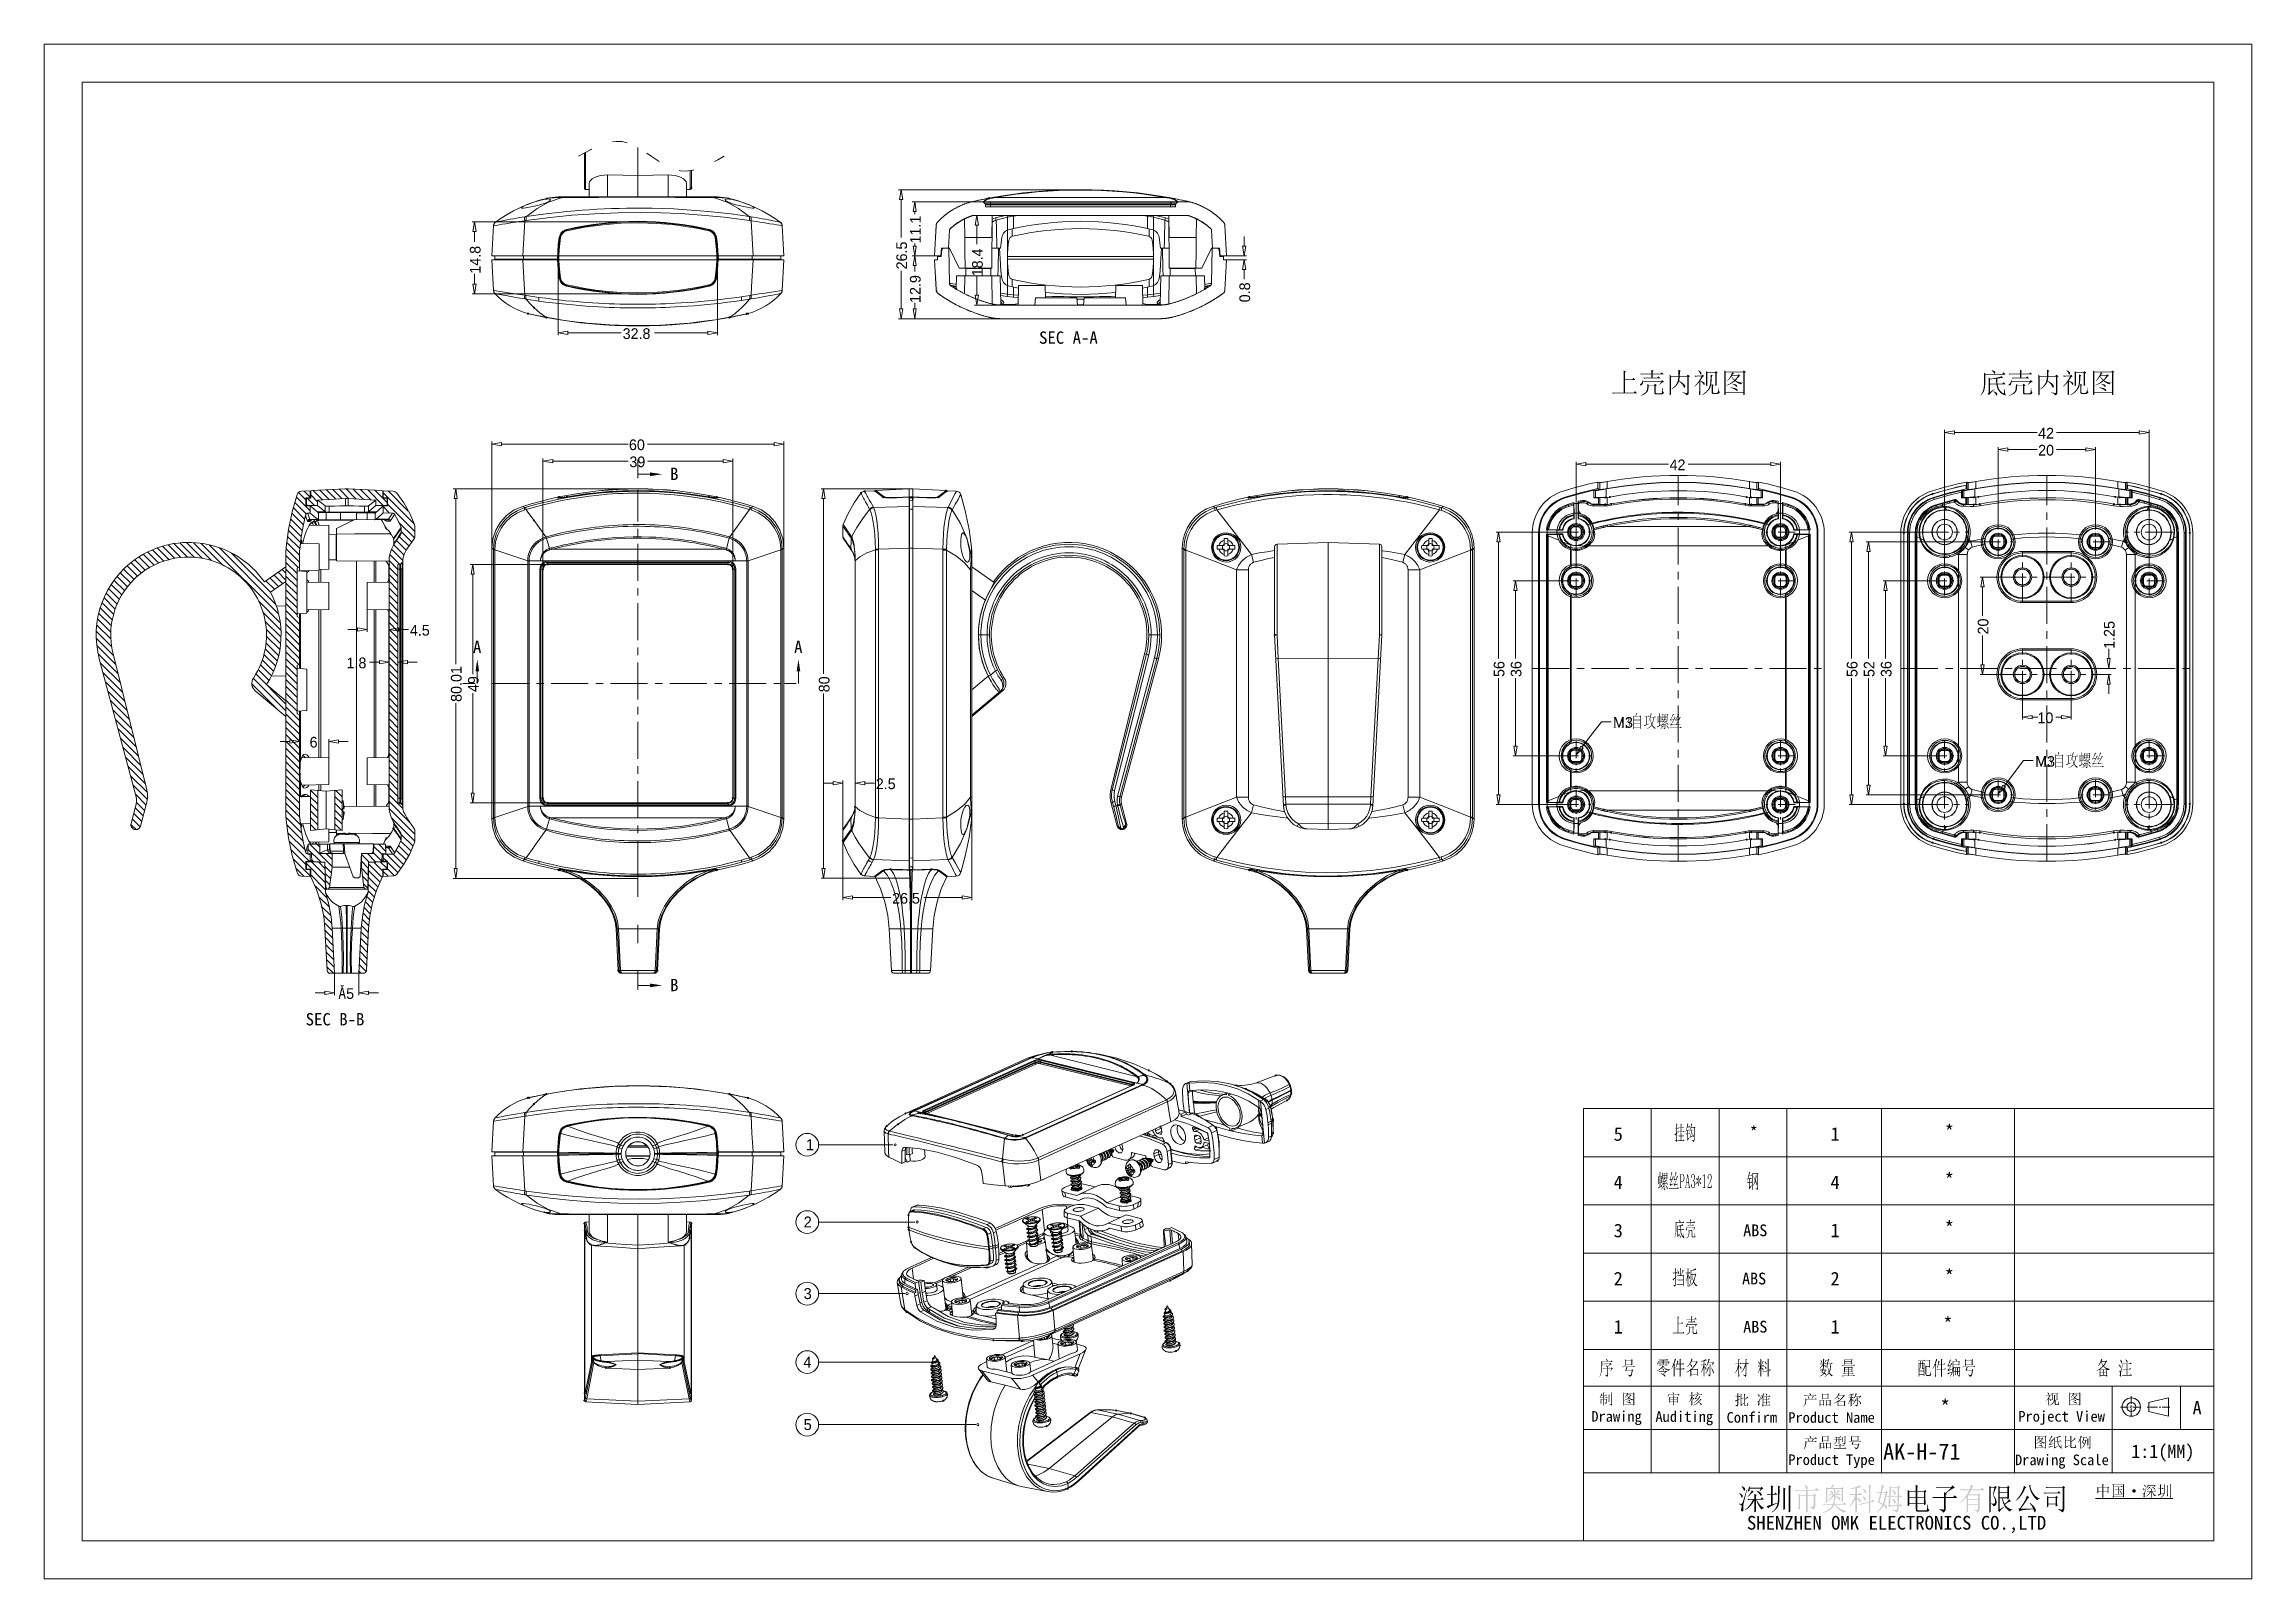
# Model space of a CAD drawing. Header units: millimetres. Extents: x 0 to 260, y 22 to 203.
import ezdxf

# ---------------------------------------------------------------- set-up
doc = ezdxf.new("R2010")
doc.units = ezdxf.units.MM

msp = doc.modelspace()

# ---------------------------------------------------------------- texts
at = {"color": 7, "char_height": 1.256689, "attachment_point": 7, "rotation": 90}
for s, insert in [('{\\fAdobeSongStd-Light|b0|i0|c0;11.1}', (103.265712, 179.348906)), ('{\\fAdobeSongStd-Light|b0|i0|c0;26.5}', (101.662692, 176.295544)), ('{\\fAdobeSongStd-Light|b0|i0|c0;14.8}', (51.488339, 175.789451)), ('{\\fAdobeSongStd-Light|b0|i0|c0;18.4}', (110.576532, 175.477661)), ('{\\fAdobeSongStd-Light|b0|i0|c0;12.9}', (103.265712, 172.35159)), ('{\\fAdobeSongStd-Light|b0|i0|c0;0.8}', (142.027171, 172.422223)), ('{\\fAdobeSongStd-Light|b0|i0|c0;20}', (228.897984, 133.361007)), ('{\\fAdobeSongStd-Light|b0|i0|c0;1.25}', (243.739989, 131.669155)), ('{\\fAdobeSongStd-Light|b0|i0|c0;56}', (171.950727, 128.351838)), ('{\\fAdobeSongStd-Light|b0|i0|c0;36}', (173.954412, 128.351838)), ('{\\fAdobeSongStd-Light|b0|i0|c0;56}', (213.487572, 128.351838)), ('{\\fAdobeSongStd-Light|b0|i0|c0;52}', (215.491239, 128.351838)), ('{\\fAdobeSongStd-Light|b0|i0|c0;36}', (217.494907, 128.351838)), ('{\\fAdobeSongStd-Light|b0|i0|c0;80.01}', (49.261076, 125.428692)), ('{\\fAdobeSongStd-Light|b0|i0|c0;49}', (51.264748, 126.581783)), ('{\\fAdobeSongStd-Light|b0|i0|c0;80}', (92.545256, 126.556272))]:
    msp.add_mtext(s, dxfattribs=dict(at, insert=insert))
at = {"color": 7, "attachment_point": 1}
for s, insert, char_height in [('{\\fAdobeSongStd-Light|b0|i0|c0;32.8}', (68.191027, 169.371492), 1.256689), ('{\\fAdobeSongStd-Light|b0|i0|c0;60}', (68.932214, 156.293918), 1.256689), ('{\\fAdobeSongStd-Light|b0|i0|c0;42}', (234.726586, 157.661948), 1.256689), ('{\\fAdobeSongStd-Light|b0|i0|c0;39}', (68.983403, 154.290242), 1.256689), ('{\\fAdobeSongStd-Light|b0|i0|c0;42}', (191.363668, 153.93507), 1.256689), ('{\\fAdobeSongStd-Light|b0|i0|c0;20}', (234.726586, 155.658281), 1.256689), ('{\\fAdobeSongStd-Light|b0|i0|c0;4.5}', (43.158761, 134.47786), 1.256689), ('{\\fAdobeSongStd-Light|b0|i0|c0;1.8}', (35.706509, 130.643089), 1.256689), ('{\\fAdobeSongStd-Light|b0|i0|c0;M3}', (184.717407, 123.64095), 1.256689), ('{\\fAdobeSongStd-Light|b0|i0|c0;10}', (234.649932, 124.18183), 1.256689), ('{\\fAdobeSongStd-Light|b0|i0|c0;6}', (31.357606, 121.313461), 1.256689), ('{\\fAdobeSongStd-Light|b0|i0|c0;M3}', (234.377752, 119.06104), 1.256689), ('{\\fAdobeSongStd-Light|b0|i0|c0;2.5}', (97.976793, 116.420357), 1.256689), ('{\\fAdobeSongStd-Light|b0|i0|c0;26.5}', (99.893653, 102.953841), 1.256689), ('{\\fAdobeSongStd-Light|b0|i0|c0;5}', (35.660976, 91.753508), 1.256689), ('{\\fSimSun|b0|i0|c0;5}', (184.784397, 75.39608), 1.588682), ('{\\fSimSun|b0|i0|c0;*}', (200.793945, 75.52578), 1.390099), ('{\\fSimSun|b0|i0|c0;1}', (210.292694, 75.39608), 1.588682), ('{\\fSimSun|b0|i0|c0;*}', (223.729169, 75.689166), 1.615151), ('{\\fSimSun|b0|i0|c0;*}', (223.729169, 70.021295), 1.615151), ('{\\fSimSun|b0|i0|c0;4}', (184.783949, 69.728209), 1.588682), ('{\\fSimSun|b0|i0|c0;4}', (210.292246, 69.728209), 1.588682), ('{\\fSimSun|b0|i0|c0;3}', (184.784397, 64.049297), 1.588682), ('{\\fSimSun|b0|i0|c0;ABS}', (200.027928, 63.967158), 1.390099), ('{\\fSimSun|b0|i0|c0;1}', (210.292694, 64.060562), 1.588682), ('{\\fSimSun|b0|i0|c0;*}', (223.729169, 64.353441), 1.615151), ('{\\fSimSun|b0|i0|c0;2}', (184.784397, 58.393035), 1.588682), ('{\\fSimSun|b0|i0|c0;ABS}', (199.892519, 58.297529), 1.390099), ('{\\fSimSun|b0|i0|c0;2}', (210.292246, 58.392467), 1.588682), ('{\\fSimSun|b0|i0|c0;*}', (223.7296, 58.686672), 1.615151), ('{\\fSimSun|b0|i0|c0;1}', (184.784397, 52.724562), 1.588682), ('{\\fSimSun|b0|i0|c0;ABS}', (200.027928, 52.631071), 1.390099), ('{\\fSimSun|b0|i0|c0;1}', (210.292694, 52.724562), 1.588682), ('{\\fSimSun|b0|i0|c0;*}', (223.559119, 53.079366), 1.615151), ('{\\fSimSun|b0|i0|c0;Drawing}', (182.15169, 42.020049), 1.248188), ('{\\fSimSun|b0|i0|c0;Auditing}', (189.699842, 41.999189), 1.248188), ('{\\fSimSun|b0|i0|c0;Confirm}', (198.072199, 41.900073), 1.248188), ('{\\fSimSun|b0|i0|c0;Product Name}', (205.325021, 41.88569), 1.248188), ('{\\fSimSun|b0|i0|c0;*}', (223.20927, 43.363951), 1.702067), ('{\\fSimSun|b0|i0|c0;Project View}', (232.391, 42.02277), 1.248188), ('{\\fSimSun|b0|i0|c0;A}', (252.898775, 43.190401), 1.560228), ('{\\fSimSun|b0|i0|c0;Product Type}', (205.326158, 36.922513), 1.248188), ('{\\fSimSun|b0|i0|c0;Drawing Scale}', (232.003255, 36.903737), 1.248188), ('{\\fSimSun|b0|i0|c0;1:1(MM)}', (245.681645, 38.063409), 1.560228), ('{\\fSimSun|b0|i0|c0;·}', (245.111826, 33.273224), 1.294125), ('{\\fSimSun|b0|i0|c0;SHENZHEN OMK ELECTRONICS CO.,LTD}', (200.462872, 29.689317), 1.617663)]:
    msp.add_mtext(s, dxfattribs=dict(at, insert=insert, char_height=char_height))
at = {"color": 6, "true_color": 0xff00ff, "attachment_point": 1}
for s, insert, char_height in [('{\\fSimSun|b0|i0|c0;SEC A-A}', (117.180427, 168.997479), 1.451108), ('{\\fSimSun|b0|i0|c0;B}', (73.764843, 152.972617), 1.451108), ('{\\fSimSun|b0|i0|c0;A}', (50.579161, 132.623446), 1.451108), ('{\\fSimSun|b0|i0|c0;A}', (88.363246, 132.623446), 1.451108), ('{\\fSimSun|b0|i0|c0;B}', (73.764843, 92.855331), 1.451108), ('{\\fSimSun|b0|i0|c0;SEC B-B}', (30.893739, 88.829409), 1.451108), ('{\\fAdobeSongStd-Light|b0|i0|c0;1}', (89.753686, 73.992701), 1.292935), ('{\\fAdobeSongStd-Light|b0|i0|c0;2}', (89.480499, 64.902162), 1.292935), ('{\\fAdobeSongStd-Light|b0|i0|c0;3}', (89.480499, 56.482331), 1.292935), ('{\\fAdobeSongStd-Light|b0|i0|c0;4}', (89.45019, 48.432866), 1.292935), ('{\\fAdobeSongStd-Light|b0|i0|c0;5}', (89.480499, 41.079326), 1.292935), ('{\\fSimSun|b0|i0|c0;AK-H-71}', (216.483771, 38.212488), 1.912223)]:
    msp.add_mtext(s, dxfattribs=dict(at, insert=insert, char_height=char_height))

# ---------------------------------------------------------------- hatches: boundary and pattern name
h = msp.add_hatch(color=7)
edge = h.paths.add_edge_path()
edge.add_arc((76.277329, 185.853599), 0.125148, 0, 360)
h = msp.add_hatch(color=7)
edge = h.paths.add_edge_path()
edge.add_arc((111.267346, 184.668866), 0.131232, 0, 360)
h = msp.add_hatch(color=7)
edge = h.paths.add_edge_path()
edge.add_arc((111.286608, 184.672499), 0.130437, 0, 360)
h = msp.add_hatch(color=7)
edge = h.paths.add_edge_path()
edge.add_arc((111.304176, 184.675745), 0.130174, 0, 360)
h = msp.add_hatch(color=7)
h.dxf.hatch_style = 2
h.paths.add_polyline_path([(105.227684, 181.842128), (105.215337, 181.828369), (105.203343, 181.814258), (105.191701, 181.799794), (105.180412, 181.784625), (105.173357, 181.774394), (105.166301, 181.763811), (105.159598, 181.753581), (105.152896, 181.742644), (105.146546, 181.731708), (105.140548, 181.720772), (105.134551, 181.709483), (105.129259, 181.698194), (105.123968, 181.686553), (105.118676, 181.674911), (105.113737, 181.663269), (105.109504, 181.651275), (105.104918, 181.639633), (105.101037, 181.627639), (105.097157, 181.615292), (105.093629, 181.603297), (105.090454, 181.591303), (105.087632, 181.578956), (105.084809, 181.566608), (105.08234, 181.554614), (105.080223, 181.541914), (105.078459, 181.529919), (105.076696, 181.517572), (105.075284, 181.505225), (105.074226, 181.492878), (105.073521, 181.480531), (104.885137, 177.883961)])
h = msp.add_hatch(color=7)
edge = h.paths.add_edge_path()
edge.add_arc((60.799662, 180.062928), 0.127001, 0, 360)
h = msp.add_hatch(color=7)
edge = h.paths.add_edge_path()
edge.add_arc((61.624457, 180.936477), 0.127084, 0, 360)
h = msp.add_hatch(color=7)
edge = h.paths.add_edge_path()
edge.add_arc((78.335646, 180.936477), 0.127084, 0, 360)
h = msp.add_hatch(color=7)
edge = h.paths.add_edge_path()
edge.add_arc((79.160441, 180.062928), 0.127001, 0, 360)
h = msp.add_hatch(color=7)
edge = h.paths.add_edge_path()
edge.add_arc((60.596039, 177.83496), 0.126824, 0, 360)
h = msp.add_hatch(color=7)
edge = h.paths.add_edge_path()
edge.add_arc((60.596039, 177.475303), 0.126824, 0, 360)
h = msp.add_hatch(color=7)
edge = h.paths.add_edge_path()
edge.add_arc((79.36424, 177.83496), 0.126824, 0, 360)
h = msp.add_hatch(color=7)
edge = h.paths.add_edge_path()
edge.add_arc((79.36424, 177.475303), 0.126824, 0, 360)
h = msp.add_hatch(color=7)
h.dxf.hatch_style = 2
h.paths.add_polyline_path([(105.304696, 173.461433), (105.292349, 173.470605), (105.280001, 173.480483), (105.268007, 173.490361), (105.256365, 173.500944), (105.245076, 173.511528), (105.233788, 173.522816), (105.222851, 173.534105), (105.211915, 173.5461), (105.201685, 173.558094), (105.191807, 173.570794), (105.181929, 173.583494), (105.172404, 173.596547), (105.163585, 173.6096), (105.154765, 173.623358), (105.146651, 173.637469), (105.138538, 173.651227), (105.131129, 173.665691), (105.124074, 173.680155), (105.117371, 173.694972), (105.111021, 173.709789), (105.105376, 173.724605), (105.099732, 173.739775), (105.095146, 173.755297), (105.09056, 173.770466), (105.086326, 173.785636), (105.082799, 173.801158), (105.079624, 173.81668), (105.076801, 173.832202), (105.074685, 173.847725), (105.072568, 173.863247), (105.071157, 173.878769), (105.070099, 173.894291), (104.885243, 177.426302)])
h = msp.add_hatch(color=7)
edge = h.paths.add_edge_path()
edge.add_arc((60.799662, 175.247335), 0.127001, 0, 360)
h = msp.add_hatch(color=7)
edge = h.paths.add_edge_path()
edge.add_arc((61.624457, 174.373787), 0.127084, 0, 360)
h = msp.add_hatch(color=7)
edge = h.paths.add_edge_path()
edge.add_arc((78.335646, 174.373787), 0.127084, 0, 360)
h = msp.add_hatch(color=7)
edge = h.paths.add_edge_path()
edge.add_arc((79.160441, 175.247335), 0.127001, 0, 360)
h = msp.add_hatch(color=7)
edge = h.paths.add_edge_path()
edge.add_arc((107.437449, 174.000231), 0.126645, 0, 360)
h = msp.add_hatch(color=7)
edge = h.paths.add_edge_path()
edge.add_arc((136.681986, 174.000231), 0.126645, 0, 360)
h = msp.add_hatch(color=7)
edge = h.paths.add_edge_path()
edge.add_arc((57.771594, 171.790325), 0.128502, 0, 360)
h = msp.add_hatch(color=7)
edge = h.paths.add_edge_path()
edge.add_arc((57.017602, 171.094788), 0.126444, 0, 360)
h = msp.add_hatch(color=7)
edge = h.paths.add_edge_path()
edge.add_arc((57.044837, 171.087556), 0.127696, 0, 360)
h = msp.add_hatch(color=7)
edge = h.paths.add_edge_path()
edge.add_arc((57.051187, 171.086004), 0.126555, 0, 360)
h = msp.add_hatch(color=7)
edge = h.paths.add_edge_path()
edge.add_arc((57.057255, 171.084628), 0.127525, 0, 360)
h = msp.add_hatch(color=7)
edge = h.paths.add_edge_path()
edge.add_arc((59.191384, 170.642068), 0.129519, 0, 360)
h = msp.add_hatch(color=7)
edge = h.paths.add_edge_path()
edge.add_arc((59.226521, 170.63533), 0.1296, 0, 360)
h = msp.add_hatch(color=7)
edge = h.paths.add_edge_path()
edge.add_arc((80.733582, 170.635507), 0.12961, 0, 360)
h = msp.add_hatch(color=7)
edge = h.paths.add_edge_path()
edge.add_arc((80.768719, 170.642068), 0.129519, 0, 360)
h = msp.add_hatch(color=7)
edge = h.paths.add_edge_path()
edge.add_arc((82.77225, 171.069529), 0.130431, 0, 360)
h = msp.add_hatch(color=7)
edge = h.paths.add_edge_path()
edge.add_arc((82.896781, 171.083323), 0.130168, 0, 360)
h = msp.add_hatch(color=7)
edge = h.paths.add_edge_path()
edge.add_arc((82.905988, 171.085369), 0.127965, 0, 360)
h = msp.add_hatch(color=7)
edge = h.paths.add_edge_path()
edge.add_arc((82.914772, 171.087415), 0.128047, 0, 360)
h = msp.add_hatch(color=7)
edge = h.paths.add_edge_path()
edge.add_arc((82.928531, 171.090907), 0.13175, 0, 360)
h = msp.add_hatch(color=7)
edge = h.paths.add_edge_path()
edge.add_arc((82.930753, 171.092107), 0.13105, 0, 360)
h = msp.add_hatch(color=7)
edge = h.paths.add_edge_path()
edge.add_arc((82.939784, 171.093941), 0.125491, 0, 360)
h = msp.add_hatch(color=7)
edge = h.paths.add_edge_path()
edge.add_arc((82.941689, 171.094647), 0.125838, 0, 360)
at = {"true_color": 0xcc00cc}
h = msp.add_hatch(color=212, dxfattribs=at)
h.dxf.hatch_style = 2
h.paths.add_polyline_path([(187.281702, 161.981555), (187.15382, 161.791937), (186.113676, 161.791937), (186.113676, 163.27195), (187.285009, 163.27195), (187.318564, 163.275188), (187.330209, 163.287935), (187.321045, 163.307434), (187.294931, 163.336442), (187.099249, 163.528816), (186.960894, 163.352427), (186.113676, 163.352427), (186.113676, 164.174289), (186.193603, 164.241537), (186.225573, 164.280122), (186.216409, 164.296108), (186.190295, 164.312093), (185.949965, 164.431155), (185.953988, 164.34508), (185.956925, 164.248152), (185.958725, 164.136755), (185.959336, 164.007271), (185.959336, 161.791937), (184.826038, 161.791937), (184.591771, 161.804615), (184.681619, 161.673425), (184.784352, 161.699332), (184.896593, 161.708703), (187.477934, 161.708703), (187.513901, 161.711942), (187.52589, 161.724688), (187.490612, 161.775951)])
h = msp.add_hatch(color=212, dxfattribs=at)
h.paths.add_polyline_path([(190.436148, 164.186967), (190.307715, 164.023256), (189.380019, 164.023256), (189.380019, 164.273508), (189.441273, 164.306288), (189.476069, 164.326149), (189.491641, 164.338155), (189.487713, 164.360324), (189.463253, 164.373278), (189.219616, 164.488482), (189.226575, 164.336346), (189.228986, 164.174289), (189.228986, 164.023256), (188.130966, 164.023256), (187.896699, 164.035934), (187.986547, 163.920179), (188.08804, 163.943674), (188.201521, 163.952701), (189.228986, 163.952701), (189.228986, 163.548109), (188.490909, 163.548109), (188.266013, 163.560786), (188.352554, 163.445582), (188.449155, 163.468596), (188.558157, 163.477553), (190.243223, 163.477553), (190.273884, 163.480378), (190.285115, 163.490231), (190.256452, 163.528816), (190.054156, 163.72119), (189.919108, 163.548109), (189.380019, 163.548109), (189.380019, 163.952701), (190.615844, 163.952701), (190.644852, 163.956972), (190.654429, 163.968686), (190.625215, 164.010578)])
h.paths.add_polyline_path([(190.480796, 163.284628), (190.374963, 163.156194), (188.256091, 163.156194), (188.250028, 163.307227), (188.211443, 163.307227), (188.172694, 163.12617), (188.109399, 162.990279), (188.035252, 162.896555), (187.963947, 162.842002), (187.897939, 162.783711), (187.877407, 162.722939), (187.887621, 162.684638), (187.913236, 162.660032), (187.946705, 162.646897), (187.980484, 162.643013), (188.073889, 162.673804), (188.15639, 162.762007), (188.219151, 162.901369), (188.253335, 163.085639), (190.388192, 163.085639), (190.163296, 162.745539), (190.205189, 162.716325), (190.284761, 162.804838), (190.35611, 162.876349), (190.420573, 162.932513), (190.479487, 162.974982), (190.53419, 163.005411), (190.586018, 163.025453), (190.636309, 163.036762), (190.6864, 163.04099), (190.71086, 163.045262), (190.71837, 163.056976), (190.689707, 163.095561)])
h.paths.add_polyline_path([(190.513318, 162.353625), (190.505328, 162.174391), (190.495283, 162.033067), (190.48237, 161.925192), (190.465776, 161.8463), (190.444685, 161.791929), (190.418285, 161.757615), (190.385761, 161.738894), (190.3463, 161.731303), (190.223034, 161.723862), (190.082819, 161.721381), (189.975554, 161.722991), (189.892357, 161.727643), (189.830218, 161.735072), (189.786127, 161.745014), (189.757074, 161.757205), (189.740049, 161.771378), (189.732041, 161.78727), (189.730041, 161.804615), (189.730041, 162.571906), (189.841938, 162.639706), (189.864538, 162.668369), (189.848552, 162.690969), (189.630271, 162.851372), (189.540423, 162.710261), (188.908179, 162.710261), (188.741161, 162.848065), (188.741342, 162.6846), (188.739404, 162.548032), (188.735347, 162.434563), (188.729172, 162.340396), (188.720878, 162.261731), (188.710465, 162.194772), (188.697934, 162.135718), (188.683283, 162.080773), (188.599008, 161.922514), (188.44316, 161.76472), (188.223544, 161.614058), (187.947962, 161.477193), (187.963947, 161.435852), (188.123002, 161.488601), (188.262644, 161.543423), (188.384157, 161.600514), (188.488825, 161.660076), (188.577932, 161.722305), (188.652762, 161.7874), (188.714598, 161.85556), (188.764725, 161.926984), (188.804427, 162.001871), (188.834986, 162.080418), (188.857687, 162.162825), (188.873814, 162.24929), (188.884651, 162.340012), (188.891481, 162.43519), (188.895589, 162.535021), (188.898257, 162.639706), (189.575701, 162.639706), (189.575701, 161.782566), (189.59942, 161.672874), (189.67616, 161.613205), (189.814291, 161.588469), (190.022185, 161.583577), (190.228891, 161.586196), (190.445519, 161.596255), (190.52765, 161.611172), (190.596138, 161.653168), (190.652018, 161.718108), (190.696322, 161.801859), (190.695357, 161.825905), (190.680336, 161.840444), (190.650618, 161.859487), (190.626455, 161.887064), (190.607356, 161.925351), (190.592831, 161.976525), (190.582388, 162.042762), (190.575536, 162.12624), (190.571786, 162.229135), (190.570644, 162.353625)])
h = msp.add_hatch(color=212, dxfattribs=at)
h.dxf.hatch_style = 2
h.paths.add_polyline_path([(193.506809, 163.926793), (193.391054, 163.756468), (192.559822, 163.756468), (192.572155, 163.993077), (192.582421, 164.270201), (192.665655, 164.324771), (192.694318, 164.350678), (192.665655, 164.373278), (192.392803, 164.504467), (192.402656, 164.225759), (192.405481, 163.978056), (192.402174, 163.756468), (191.564327, 163.756468), (191.368645, 163.942779), (191.373417, 163.838099), (191.377465, 163.713473), (191.380273, 163.586366), (191.381323, 163.474246), (191.381323, 162.257714), (191.380789, 162.105285), (191.379118, 161.93415), (191.376207, 161.761775), (191.371953, 161.605626), (191.371953, 161.570348), (191.377603, 161.512953), (191.397309, 161.496485), (191.468415, 161.522392), (191.509274, 161.545035), (191.533597, 161.563802), (191.54531, 161.584327), (191.548342, 161.61224), (191.548342, 161.631533), (191.542407, 161.754928), (191.538489, 161.903902), (191.536327, 162.071584), (191.535664, 162.251099), (191.535664, 163.685912), (192.399418, 163.685912), (192.376775, 163.436986), (192.336407, 163.221953), (192.276247, 163.03352), (192.194228, 162.864395), (192.088283, 162.707285), (191.956344, 162.554896), (191.796345, 162.399937), (191.606219, 162.235114), (191.628819, 162.196529), (191.789564, 162.290334), (191.936647, 162.398067), (192.069015, 162.515928), (192.185615, 162.640119), (192.285395, 162.766843), (192.367301, 162.8923), (192.430281, 163.012693), (192.473281, 163.124224), (192.586398, 163.037874), (192.68524, 162.949566), (192.769949, 162.862409), (192.840666, 162.779508), (192.897534, 162.703971), (192.940694, 162.638905), (192.97029, 162.587417), (192.986462, 162.552614), (193.020836, 162.465677), (193.048129, 162.415223), (193.071186, 162.391848), (193.092847, 162.386147), (193.138339, 162.400039), (193.17608, 162.437341), (193.201832, 162.491489), (193.211358, 162.555921), (193.200609, 162.625099), (193.163402, 162.694276), (193.124103, 162.742227), (193.076905, 162.792737), (193.019332, 162.846554), (192.948911, 162.904427), (192.863168, 162.967106), (192.759629, 163.03534), (192.635819, 163.109879), (192.489266, 163.191472), (192.509566, 163.295006), (192.527231, 163.40996), (192.541898, 163.53928), (192.553207, 163.685912), (193.468224, 163.685912), (193.468224, 161.875721), (193.464969, 161.82867), (193.449621, 161.794486), (193.413809, 161.773635), (193.349162, 161.766581), (193.27405, 161.770732), (193.171188, 161.783255), (193.03701, 161.804253), (192.867951, 161.833829), (192.864644, 161.788629), (193.070195, 161.72412), (193.209291, 161.659921), (193.29485, 161.587866), (193.339791, 161.499793), (193.365698, 161.471129), (193.387747, 161.477193), (193.509781, 161.548136), (193.581017, 161.61479), (193.614322, 161.689815), (193.622565, 161.785873), (193.622565, 163.628586), (193.715169, 163.685912), (193.742523, 163.706032), (193.750447, 163.72119), (193.742523, 163.738622), (193.715169, 163.763082)])
h = msp.add_hatch(color=212, dxfattribs=at)
h.paths.add_polyline_path([(194.692866, 164.408556), (194.797313, 164.300526), (194.874836, 164.196682), (194.926418, 164.10245), (194.95304, 164.023256), (194.967707, 163.971674), (194.983563, 163.942572), (195.001796, 163.929696), (195.023595, 163.926793), (195.059416, 163.940669), (195.091464, 163.977436), (195.11452, 164.02981), (195.123365, 164.090504), (195.110964, 164.153158), (195.077175, 164.210773), (195.027121, 164.263168), (194.965924, 164.310164), (194.898707, 164.351578), (194.830592, 164.38723), (194.766702, 164.41694), (194.712159, 164.440526)])
h.paths.add_polyline_path([(196.78583, 164.334693), (196.692675, 164.190274), (195.852072, 164.190274), (195.649776, 164.347371), (195.653798, 164.251838), (195.656735, 164.139149), (195.658535, 164.0246), (195.659146, 163.923486), (195.659146, 163.025005), (195.656735, 162.843793), (195.649776, 162.665062), (195.649776, 162.629784), (195.655219, 162.583964), (195.675132, 162.56915), (195.726395, 162.588443), (195.769484, 162.612998), (195.794952, 162.632333), (195.807087, 162.650532), (195.810179, 162.671676), (195.809146, 162.731664), (195.806872, 162.820022), (195.804598, 162.907243), (195.803565, 162.96382), (195.803565, 164.119719), (196.737875, 164.119719), (196.737875, 163.031069), (196.737048, 162.852544), (196.73126, 162.681047), (196.73126, 162.643013), (196.735739, 162.605324), (196.757167, 162.594506), (196.824415, 162.613799), (196.884291, 162.648043), (196.898278, 162.694276), (196.898278, 162.713569), (196.892344, 162.815423), (196.888425, 162.916967), (196.886264, 163.037115), (196.8856, 163.19478), (196.8856, 164.055227), (196.991434, 164.125782), (197.017341, 164.154997), (196.991434, 164.186967)])
h.paths.add_polyline_path([(196.185557, 163.949393), (196.188451, 163.795489), (196.187521, 163.633349), (196.183232, 163.468328), (196.176048, 163.30578), (196.166437, 163.151062), (196.154861, 163.009528), (196.141787, 162.886533), (196.127679, 162.787431), (196.084635, 162.597348), (196.02021, 162.421011), (195.934106, 162.256456), (195.826027, 162.10172), (195.695675, 161.954838), (195.542754, 161.813847), (195.366966, 161.676784), (195.168014, 161.541685), (195.193921, 161.506407), (195.415219, 161.621263), (195.608107, 161.747676), (195.773633, 161.883351), (195.912843, 162.025996), (196.026783, 162.173318), (196.1165, 162.323024), (196.18304, 162.47282), (196.227449, 162.620413), (196.262538, 162.81097), (196.294422, 163.065864), (196.320932, 163.372538), (196.339897, 163.718434), (196.423131, 163.77576), (196.445731, 163.801668), (196.417067, 163.827575)])
h.paths.add_polyline_path([(194.98501, 163.214072), (195.123572, 163.410856), (195.245184, 163.602679), (195.302923, 163.678333), (195.37968, 163.718434), (195.413235, 163.728632), (195.42488, 163.74379), (195.40228, 163.773004), (195.232506, 163.933408), (195.129428, 163.801668), (194.525848, 163.77576), (194.291581, 163.785682), (194.381429, 163.66662), (194.484162, 163.692734), (194.596403, 163.701898), (195.129428, 163.727805), (194.956485, 163.412372), (194.765351, 163.113475), (194.542798, 162.819953), (194.275596, 162.520643), (194.307567, 162.488673), (194.443277, 162.60417), (194.57966, 162.736306), (194.714906, 162.881052), (194.847206, 163.034376), (194.847206, 162.196529), (194.844726, 161.917958), (194.837284, 161.624918), (194.837284, 161.599562), (194.843761, 161.53762), (194.869255, 161.519085), (194.895713, 161.525631), (194.933747, 161.541685), (194.986181, 161.577927), (194.997688, 161.628226), (194.997688, 161.650826), (194.987835, 161.891638), (194.98501, 162.189914), (194.98501, 163.134146), (195.113564, 163.048552), (195.223824, 162.95128), (195.307006, 162.857108), (195.354324, 162.780817), (195.388775, 162.718047), (195.428187, 162.703647), (195.454094, 162.713233), (195.476694, 162.739407), (195.492679, 162.778293), (195.498743, 162.826016), (195.488131, 162.887621), (195.457772, 162.943167), (195.409882, 162.993468), (195.346676, 163.039337), (195.270371, 163.081589), (195.183181, 163.121037), (195.087322, 163.158496), (194.98501, 163.19478)])
h.paths.add_polyline_path([(197.113252, 162.366854), (197.100461, 162.172475), (197.086062, 162.0256), (197.066327, 161.919575), (197.037529, 161.847747), (196.995941, 161.803463), (196.937837, 161.780068), (196.859488, 161.770911), (196.757167, 161.769337), (196.663974, 161.770137), (196.592156, 161.773256), (196.538954, 161.779772), (196.50161, 161.790765), (196.477366, 161.807314), (196.463464, 161.830496), (196.457146, 161.861391), (196.455652, 161.901077), (196.455652, 162.610491), (196.538886, 162.665062), (196.558178, 162.687661), (196.542193, 162.703647), (196.301312, 162.83208), (196.308478, 162.73231), (196.310683, 162.601121), (196.310683, 161.885092), (196.313422, 161.808289), (196.324119, 161.749502), (196.346495, 161.706334), (196.38427, 161.676388), (196.441166, 161.657269), (196.520903, 161.646579), (196.627201, 161.641923), (196.763782, 161.640904), (196.972692, 161.649155), (197.118351, 161.68004), (197.215847, 161.742758), (197.28027, 161.846507), (197.283578, 161.865799), (197.260978, 161.89777), (197.232404, 161.919915), (197.208914, 161.94533), (197.190217, 161.977591), (197.176022, 162.020278), (197.166039, 162.076969), (197.159976, 162.151243), (197.157544, 162.246678), (197.158452, 162.366854)])
h = msp.add_hatch(color=212, dxfattribs=at)
h.paths.add_polyline_path([(200.088002, 164.417926), (199.978862, 164.26083), (197.994487, 164.26083), (197.818098, 164.411863), (197.820527, 164.321653), (197.822645, 164.206535), (197.824144, 164.075294), (197.824712, 163.936715), (197.824712, 162.263777), (197.824144, 162.207142), (197.822645, 162.124888), (197.820527, 162.02571), (197.818098, 161.918303), (197.815669, 161.811361), (197.81355, 161.713578), (197.812052, 161.63365), (197.811483, 161.58027), (197.817202, 161.52818), (197.83739, 161.51247), (197.863435, 161.519016), (197.901883, 161.53507), (197.938487, 161.554544), (197.959898, 161.571795), (197.96994, 161.590803), (197.972438, 161.615548), (197.972438, 161.769337), (200.04611, 161.769337), (200.04611, 161.548299), (200.050175, 161.514744), (200.06871, 161.5031), (200.135958, 161.5257), (200.176903, 161.545035), (200.201415, 161.562976), (200.213318, 161.583913), (200.216436, 161.61224), (200.216436, 161.63484), (200.209752, 161.751767), (200.204722, 161.88647), (200.201553, 162.039777), (200.20045, 162.212514), (200.20045, 164.125782), (200.306284, 164.199645), (200.33164, 164.228859), (200.306284, 164.257523)])
h.paths.add_polyline_path([(197.972438, 161.840444), (197.972438, 164.190274), (200.04611, 164.190274), (200.04611, 161.840444)])
h.paths.add_polyline_path([(199.487729, 163.962071), (199.381344, 163.830331), (198.723193, 163.830331), (198.79734, 163.941358), (198.845494, 164.00541), (198.881556, 164.038148), (198.919426, 164.055227), (198.951396, 164.074519), (198.922733, 164.100426), (198.742486, 164.18366), (198.639021, 163.95388), (198.514214, 163.717125), (198.357471, 163.466417), (198.158198, 163.19478), (198.196783, 163.162809), (198.416166, 163.404724), (198.630589, 163.692527), (198.779831, 163.441655), (198.958011, 163.236672), (198.78567, 163.095475), (198.581807, 162.95252), (198.34611, 162.809566), (198.078271, 162.668369), (198.097564, 162.636398), (198.387408, 162.753196), (198.634517, 162.873352), (198.851549, 163.004981), (199.051166, 163.156194), (199.169423, 163.064717), (199.287905, 162.987135), (199.40193, 162.922924), (199.506815, 162.871561), (199.597876, 162.832522), (199.670431, 162.805286), (199.719796, 162.789327), (199.741288, 162.784124), (199.75872, 162.790394), (199.776566, 162.816095), (199.803403, 162.854077), (199.84781, 162.886375), (199.912681, 162.913298), (200.00091, 162.935157), (200.007525, 162.967128), (199.728679, 162.997341), (199.496548, 163.052153), (199.299971, 163.128668), (199.127785, 163.223994), (199.211467, 163.309536), (199.309824, 163.418435), (199.41831, 163.544905), (199.532377, 163.683156), (199.588257, 163.730561), (199.680103, 163.756468), (199.70601, 163.773004), (199.690025, 163.795053)])
h.paths.add_polyline_path([(198.675238, 163.759775), (199.391266, 163.759775), (199.30594, 163.628112), (199.222525, 163.514691), (199.13198, 163.409021), (199.025259, 163.300613), (198.928435, 163.39643), (198.8282, 163.510695), (198.73582, 163.629197), (198.66256, 163.737727)])
h.paths.add_polyline_path([(198.761778, 162.80948), (198.911132, 162.737099), (199.026431, 162.662443), (199.114548, 162.583447), (199.182356, 162.498043), (199.23417, 162.466073), (199.281574, 162.49136), (199.307482, 162.562536), (199.297363, 162.621592), (199.267975, 162.671702), (199.220772, 162.713893), (199.157206, 162.749191), (199.078733, 162.778624), (198.986803, 162.803219), (198.882872, 162.824002), (198.768393, 162.842002)])
h.paths.add_polyline_path([(198.524205, 162.386147), (198.74091, 162.31138), (198.932448, 162.226639), (199.098046, 162.131666), (199.236926, 162.026203), (199.284193, 161.990236), (199.324018, 161.978247), (199.36467, 161.999883), (199.381344, 162.055418), (199.359297, 162.141654), (199.298188, 162.213556), (199.20557, 162.272449), (199.088994, 162.319656), (198.95601, 162.356503), (198.81417, 162.384312), (198.671025, 162.404409), (198.534127, 162.418117)])
h = msp.add_hatch(color=212, dxfattribs=at)
h.paths.add_polyline_path([(230.776674, 162.251099), (230.693441, 161.702089), (230.556664, 161.765274), (230.430907, 161.849039), (230.31701, 161.953449), (230.215813, 162.078569), (230.128154, 162.224462), (230.054875, 162.391194), (229.996814, 162.578829), (229.954812, 162.787431), (230.84723, 162.787431), (230.876237, 162.791703), (230.885815, 162.803417), (230.863766, 162.835387), (230.658163, 163.031069), (230.52973, 162.857987), (229.945442, 162.857987), (229.919741, 163.160811), (229.913471, 163.451646), (229.960108, 163.457953), (230.027874, 163.468406), (230.109632, 163.48147), (230.198243, 163.495605), (230.286569, 163.509276), (230.367474, 163.520944), (230.433819, 163.529072), (230.478467, 163.532123), (230.500016, 163.530056), (230.533037, 163.525509), (230.566058, 163.520961), (230.587607, 163.518894), (230.600285, 163.528816), (230.587607, 163.551416), (230.439882, 163.72119), (230.194264, 163.64855), (229.886737, 163.574567), (229.525054, 163.499343), (229.116965, 163.422983), (228.89262, 163.615357), (228.897159, 163.510678), (228.901233, 163.386051), (228.90417, 163.258944), (228.905298, 163.146824), (228.905298, 161.907692), (228.898382, 161.830573), (228.876428, 161.768234), (228.837628, 161.71375), (228.780172, 161.660196), (228.943883, 161.522392), (228.966483, 161.51247), (228.991839, 161.541685), (229.013847, 161.584316), (229.051009, 161.639233), (229.103441, 161.705493), (229.17126, 161.782153), (229.254581, 161.868269), (229.353522, 161.962899), (229.468199, 162.0651), (229.598727, 162.173929), (229.57282, 162.215821), (229.053024, 161.859185), (229.053024, 162.787431), (229.813701, 162.787431), (229.853048, 162.570055), (229.909785, 162.368439), (229.98559, 162.18305), (230.082143, 162.014352), (230.201124, 161.862811), (230.344211, 161.728891), (230.513086, 161.613059), (230.709426, 161.515778), (230.792591, 161.486977), (230.863766, 161.477193), (230.881663, 161.478261), (230.902765, 161.483256), (230.920352, 161.494866), (230.927707, 161.515778), (230.916958, 161.549953), (230.879751, 161.605626), (230.865379, 161.631388), (230.853551, 161.66899), (230.844075, 161.720299), (230.836757, 161.787182), (230.831402, 161.871506), (230.827817, 161.975138), (230.825808, 162.099944), (230.825181, 162.247792)])
h.paths.add_polyline_path([(230.632256, 164.186967), (230.503823, 163.997349), (228.561891, 163.997349), (228.346366, 164.151689), (228.352567, 163.970339), (228.356288, 163.779068), (228.356288, 163.095561), (228.352059, 162.798794), (228.338063, 162.545913), (228.312337, 162.328766), (228.272917, 162.139202), (228.217838, 161.969068), (228.145138, 161.810213), (228.052852, 161.654484), (227.939018, 161.493729), (227.977603, 161.464515), (228.121765, 161.613377), (228.238448, 161.76534), (228.330198, 161.926192), (228.399558, 162.10172), (228.449075, 162.297711), (228.481293, 162.519954), (228.498758, 162.774237), (228.504014, 163.066346), (228.504014, 163.926793), (230.841166, 163.926793), (230.874239, 163.931272), (230.885815, 163.942779), (230.857152, 163.981364)])
h.paths.add_polyline_path([(229.053024, 162.857987), (229.053024, 163.365105), (229.202679, 163.375535), (229.379206, 163.391494), (229.570822, 163.411071), (229.765745, 163.432353), (229.776563, 163.163154), (229.80433, 162.857987)])
h.paths.add_polyline_path([(229.242091, 164.414619), (229.353919, 164.322661), (229.438048, 164.234578), (229.493238, 164.157968), (229.51825, 164.100426), (229.543674, 164.032696), (229.586049, 164.013334), (229.629113, 164.020819), (229.664735, 164.044271), (229.688989, 164.08519), (229.697946, 164.145075), (229.696189, 164.179232), (229.688024, 164.214312), (229.66911, 164.25031), (229.635107, 164.287219), (229.581674, 164.325032), (229.504469, 164.363743), (229.399153, 164.403346), (229.261383, 164.443833)])
h.paths.add_polyline_path([(229.463679, 161.923677), (229.563312, 161.834699), (229.64186, 161.744325), (229.701184, 161.656949), (229.743146, 161.576963), (229.767003, 161.529334), (229.787243, 161.499793), (229.806242, 161.48472), (229.826379, 161.4805), (229.862277, 161.492196), (229.890733, 161.523219), (229.909475, 161.567471), (229.916227, 161.618855), (229.911589, 161.661842), (229.896487, 161.702614), (229.869137, 161.74221), (229.827757, 161.78167), (229.770564, 161.822035), (229.695775, 161.864344), (229.601608, 161.909637), (229.486279, 161.958955)])
h = msp.add_hatch(color=212, dxfattribs=at)
h.paths.add_polyline_path([(233.79938, 164.186967), (233.670947, 164.023256), (232.743252, 164.023256), (232.743252, 164.273508), (232.804505, 164.306288), (232.839301, 164.326149), (232.854873, 164.338155), (232.850945, 164.360324), (232.826485, 164.373278), (232.582848, 164.488482), (232.589807, 164.336346), (232.592219, 164.174289), (232.592219, 164.023256), (231.494198, 164.023256), (231.259931, 164.035934), (231.349779, 163.920179), (231.451272, 163.943674), (231.564753, 163.952701), (232.592219, 163.952701), (232.592219, 163.548109), (231.854141, 163.548109), (231.629245, 163.560786), (231.715786, 163.445582), (231.812387, 163.468596), (231.92139, 163.477553), (233.606455, 163.477553), (233.637116, 163.480378), (233.648347, 163.490231), (233.619684, 163.528816), (233.417388, 163.72119), (233.28234, 163.548109), (232.743252, 163.548109), (232.743252, 163.952701), (233.979076, 163.952701), (234.008084, 163.956972), (234.017661, 163.968686), (233.988447, 164.010578)])
h.paths.add_polyline_path([(233.844028, 163.284628), (233.738195, 163.156194), (231.619324, 163.156194), (231.61326, 163.307227), (231.574675, 163.307227), (231.535926, 163.12617), (231.472631, 162.990279), (231.398484, 162.896555), (231.327179, 162.842002), (231.261171, 162.783711), (231.240639, 162.722939), (231.250853, 162.684638), (231.276468, 162.660032), (231.309937, 162.646897), (231.343716, 162.643013), (231.437121, 162.673804), (231.519623, 162.762007), (231.582384, 162.901369), (231.616568, 163.085639), (233.751424, 163.085639), (233.526528, 162.745539), (233.568421, 162.716325), (233.647993, 162.804838), (233.719342, 162.876349), (233.783805, 162.932513), (233.842719, 162.974982), (233.897422, 163.005411), (233.94925, 163.025453), (233.999541, 163.036762), (234.049632, 163.04099), (234.074092, 163.045262), (234.081602, 163.056976), (234.052939, 163.095561)])
h.paths.add_polyline_path([(233.87655, 162.353625), (233.86856, 162.174391), (233.858515, 162.033067), (233.845602, 161.925192), (233.829008, 161.8463), (233.807917, 161.791929), (233.781517, 161.757615), (233.748993, 161.738894), (233.709532, 161.731303), (233.586266, 161.723862), (233.446051, 161.721381), (233.338786, 161.722991), (233.255589, 161.727643), (233.19345, 161.735072), (233.149359, 161.745014), (233.120306, 161.757205), (233.103281, 161.771378), (233.095274, 161.78727), (233.093273, 161.804615), (233.093273, 162.571906), (233.20517, 162.639706), (233.22777, 162.668369), (233.211785, 162.690969), (232.993503, 162.851372), (232.903655, 162.710261), (232.271411, 162.710261), (232.104393, 162.848065), (232.104574, 162.6846), (232.102636, 162.548032), (232.098579, 162.434563), (232.092404, 162.340396), (232.08411, 162.261731), (232.073697, 162.194772), (232.061166, 162.135718), (232.046515, 162.080773), (231.96224, 161.922514), (231.806392, 161.76472), (231.586776, 161.614058), (231.311194, 161.477193), (231.327179, 161.435852), (231.486234, 161.488601), (231.625876, 161.543423), (231.747389, 161.600514), (231.852057, 161.660076), (231.941164, 161.722305), (232.015994, 161.7874), (232.077831, 161.85556), (232.127957, 161.926984), (232.167659, 162.001871), (232.198218, 162.080418), (232.220919, 162.162825), (232.237046, 162.24929), (232.247883, 162.340012), (232.254713, 162.43519), (232.258821, 162.535021), (232.261489, 162.639706), (232.938933, 162.639706), (232.938933, 161.782566), (232.962652, 161.672874), (233.039392, 161.613205), (233.177523, 161.588469), (233.385417, 161.583577), (233.592123, 161.586196), (233.808751, 161.596255), (233.890882, 161.611172), (233.95937, 161.653168), (234.01525, 161.718108), (234.059554, 161.801859), (234.058589, 161.825905), (234.043568, 161.840444), (234.01385, 161.859487), (233.989687, 161.887064), (233.970588, 161.925351), (233.956063, 161.976525), (233.94562, 162.042762), (233.938769, 162.12624), (233.935018, 162.229135), (233.933877, 162.353625)])
h = msp.add_hatch(color=212, dxfattribs=at)
h.dxf.hatch_style = 2
h.paths.add_polyline_path([(236.870042, 163.926793), (236.754286, 163.756468), (235.923054, 163.756468), (235.935387, 163.993077), (235.945654, 164.270201), (236.028887, 164.324771), (236.05755, 164.350678), (236.028887, 164.373278), (235.756035, 164.504467), (235.765888, 164.225759), (235.768713, 163.978056), (235.765406, 163.756468), (234.927559, 163.756468), (234.731878, 163.942779), (234.736649, 163.838099), (234.740697, 163.713473), (234.743505, 163.586366), (234.744555, 163.474246), (234.744555, 162.257714), (234.744021, 162.105285), (234.742351, 161.93415), (234.739439, 161.761775), (234.735185, 161.605626), (234.735185, 161.570348), (234.740835, 161.512953), (234.760541, 161.496485), (234.831647, 161.522392), (234.872506, 161.545035), (234.896829, 161.563802), (234.908542, 161.584327), (234.911574, 161.61224), (234.911574, 161.631533), (234.90564, 161.754928), (234.901721, 161.903902), (234.899559, 162.071584), (234.898896, 162.251099), (234.898896, 163.685912), (235.76265, 163.685912), (235.740007, 163.436986), (235.699639, 163.221953), (235.639479, 163.03352), (235.55746, 162.864395), (235.451515, 162.707285), (235.319576, 162.554896), (235.159577, 162.399937), (234.969451, 162.235114), (234.992051, 162.196529), (235.152796, 162.290334), (235.299879, 162.398067), (235.432247, 162.515928), (235.548847, 162.640119), (235.648627, 162.766843), (235.730533, 162.8923), (235.793513, 163.012693), (235.836513, 163.124224), (235.94963, 163.037874), (236.048472, 162.949566), (236.133181, 162.862409), (236.203898, 162.779508), (236.260766, 162.703971), (236.303926, 162.638905), (236.333522, 162.587417), (236.349694, 162.552614), (236.384068, 162.465677), (236.411362, 162.415223), (236.434418, 162.391848), (236.456079, 162.386147), (236.501571, 162.400039), (236.539312, 162.437341), (236.565064, 162.491489), (236.57459, 162.555921), (236.563841, 162.625099), (236.526634, 162.694276), (236.487336, 162.742227), (236.440137, 162.792737), (236.382564, 162.846554), (236.312143, 162.904427), (236.2264, 162.967106), (236.122861, 163.03534), (235.999051, 163.109879), (235.852498, 163.191472), (235.872798, 163.295006), (235.890463, 163.40996), (235.905131, 163.53928), (235.916439, 163.685912), (236.831456, 163.685912), (236.831456, 161.875721), (236.828201, 161.82867), (236.812853, 161.794486), (236.777041, 161.773635), (236.712394, 161.766581), (236.637282, 161.770732), (236.53442, 161.783255), (236.400243, 161.804253), (236.231183, 161.833829), (236.227876, 161.788629), (236.433427, 161.72412), (236.572523, 161.659921), (236.658082, 161.587866), (236.703023, 161.499793), (236.72893, 161.471129), (236.750979, 161.477193), (236.873013, 161.548136), (236.944249, 161.61479), (236.977554, 161.689815), (236.985797, 161.785873), (236.985797, 163.628586), (237.078401, 163.685912), (237.105755, 163.706032), (237.113679, 163.72119), (237.105755, 163.738622), (237.078401, 163.763082)])
h = msp.add_hatch(color=212, dxfattribs=at)
h.paths.add_polyline_path([(238.056098, 164.408556), (238.160545, 164.300526), (238.238068, 164.196682), (238.28965, 164.10245), (238.316272, 164.023256), (238.330939, 163.971674), (238.346795, 163.942572), (238.365028, 163.929696), (238.386827, 163.926793), (238.422648, 163.940669), (238.454696, 163.977436), (238.477752, 164.02981), (238.486597, 164.090504), (238.474196, 164.153158), (238.440407, 164.210773), (238.390353, 164.263168), (238.329156, 164.310164), (238.261939, 164.351578), (238.193824, 164.38723), (238.129934, 164.41694), (238.075391, 164.440526)])
h.paths.add_polyline_path([(240.149063, 164.334693), (240.055907, 164.190274), (239.215304, 164.190274), (239.013008, 164.347371), (239.01703, 164.251838), (239.019967, 164.139149), (239.021767, 164.0246), (239.022378, 163.923486), (239.022378, 163.025005), (239.019967, 162.843793), (239.013008, 162.665062), (239.013008, 162.629784), (239.018451, 162.583964), (239.038364, 162.56915), (239.089627, 162.588443), (239.132716, 162.612998), (239.158184, 162.632333), (239.170319, 162.650532), (239.173411, 162.671676), (239.172378, 162.731664), (239.170104, 162.820022), (239.16783, 162.907243), (239.166797, 162.96382), (239.166797, 164.119719), (240.101107, 164.119719), (240.101107, 163.031069), (240.10028, 162.852544), (240.094492, 162.681047), (240.094492, 162.643013), (240.098971, 162.605324), (240.120399, 162.594506), (240.187648, 162.613799), (240.247523, 162.648043), (240.26151, 162.694276), (240.26151, 162.713569), (240.255576, 162.815423), (240.251657, 162.916967), (240.249496, 163.037115), (240.248832, 163.19478), (240.248832, 164.055227), (240.354666, 164.125782), (240.380573, 164.154997), (240.354666, 164.186967)])
h.paths.add_polyline_path([(239.548789, 163.949393), (239.551683, 163.795489), (239.550753, 163.633349), (239.546464, 163.468328), (239.539281, 163.30578), (239.529669, 163.151062), (239.518093, 163.009528), (239.505019, 162.886533), (239.490911, 162.787431), (239.447867, 162.597348), (239.383442, 162.421011), (239.297338, 162.256456), (239.189259, 162.10172), (239.058907, 161.954838), (238.905986, 161.813847), (238.730198, 161.676784), (238.531246, 161.541685), (238.557153, 161.506407), (238.778451, 161.621263), (238.971339, 161.747676), (239.136865, 161.883351), (239.276075, 162.025996), (239.390015, 162.173318), (239.479732, 162.323024), (239.546272, 162.47282), (239.590681, 162.620413), (239.62577, 162.81097), (239.657654, 163.065864), (239.684164, 163.372538), (239.703129, 163.718434), (239.786363, 163.77576), (239.808963, 163.801668), (239.780299, 163.827575)])
h.paths.add_polyline_path([(238.348242, 163.214072), (238.486804, 163.410856), (238.608416, 163.602679), (238.666156, 163.678333), (238.742912, 163.718434), (238.776468, 163.728632), (238.788112, 163.74379), (238.765512, 163.773004), (238.595738, 163.933408), (238.492661, 163.801668), (237.88908, 163.77576), (237.654813, 163.785682), (237.744661, 163.66662), (237.847394, 163.692734), (237.959635, 163.701898), (238.492661, 163.727805), (238.319717, 163.412372), (238.128583, 163.113475), (237.90603, 162.819953), (237.638828, 162.520643), (237.670799, 162.488673), (237.80651, 162.60417), (237.942892, 162.736306), (238.078138, 162.881052), (238.210438, 163.034376), (238.210438, 162.196529), (238.207958, 161.917958), (238.200516, 161.624918), (238.200516, 161.599562), (238.206993, 161.53762), (238.232487, 161.519085), (238.258945, 161.525631), (238.296979, 161.541685), (238.349414, 161.577927), (238.36092, 161.628226), (238.36092, 161.650826), (238.351067, 161.891638), (238.348242, 162.189914), (238.348242, 163.134146), (238.476796, 163.048552), (238.587056, 162.95128), (238.670238, 162.857108), (238.717556, 162.780817), (238.752007, 162.718047), (238.791419, 162.703647), (238.817326, 162.713233), (238.839926, 162.739407), (238.855911, 162.778293), (238.861975, 162.826016), (238.851363, 162.887621), (238.821004, 162.943167), (238.773114, 162.993468), (238.709908, 163.039337), (238.633603, 163.081589), (238.546413, 163.121037), (238.450554, 163.158496), (238.348242, 163.19478)])
h.paths.add_polyline_path([(240.476484, 162.366854), (240.463693, 162.172475), (240.449294, 162.0256), (240.429559, 161.919575), (240.400761, 161.847747), (240.359173, 161.803463), (240.301069, 161.780068), (240.22272, 161.770911), (240.120399, 161.769337), (240.027206, 161.770137), (239.955388, 161.773256), (239.902186, 161.779772), (239.864842, 161.790765), (239.840598, 161.807314), (239.826696, 161.830496), (239.820378, 161.861391), (239.818885, 161.901077), (239.818885, 162.610491), (239.902118, 162.665062), (239.921411, 162.687661), (239.905425, 162.703647), (239.664544, 162.83208), (239.67171, 162.73231), (239.673915, 162.601121), (239.673915, 161.885092), (239.676654, 161.808289), (239.687351, 161.749502), (239.709727, 161.706334), (239.747502, 161.676388), (239.804398, 161.657269), (239.884135, 161.646579), (239.990433, 161.641923), (240.127014, 161.640904), (240.335924, 161.649155), (240.481583, 161.68004), (240.579079, 161.742758), (240.643503, 161.846507), (240.64681, 161.865799), (240.62421, 161.89777), (240.595636, 161.919915), (240.572146, 161.94533), (240.553449, 161.977591), (240.539254, 162.020278), (240.529271, 162.076969), (240.523208, 162.151243), (240.520776, 162.246678), (240.521684, 162.366854)])
h = msp.add_hatch(color=212, dxfattribs=at)
h.paths.add_polyline_path([(243.451234, 164.417926), (243.342094, 164.26083), (241.357719, 164.26083), (241.18133, 164.411863), (241.183759, 164.321653), (241.185877, 164.206535), (241.187376, 164.075294), (241.187945, 163.936715), (241.187945, 162.263777), (241.187376, 162.207142), (241.185877, 162.124888), (241.183759, 162.02571), (241.18133, 161.918303), (241.178901, 161.811361), (241.176782, 161.713578), (241.175284, 161.63365), (241.174715, 161.58027), (241.180434, 161.52818), (241.200623, 161.51247), (241.226667, 161.519016), (241.265115, 161.53507), (241.301719, 161.554544), (241.32313, 161.571795), (241.333173, 161.590803), (241.33567, 161.615548), (241.33567, 161.769337), (243.409342, 161.769337), (243.409342, 161.548299), (243.413407, 161.514744), (243.431942, 161.5031), (243.49919, 161.5257), (243.540135, 161.545035), (243.564647, 161.562976), (243.57655, 161.583913), (243.579668, 161.61224), (243.579668, 161.63484), (243.572984, 161.751767), (243.567954, 161.88647), (243.564785, 162.039777), (243.563682, 162.212514), (243.563682, 164.125782), (243.669516, 164.199645), (243.694872, 164.228859), (243.669516, 164.257523)])
h.paths.add_polyline_path([(241.33567, 161.840444), (241.33567, 164.190274), (243.409342, 164.190274), (243.409342, 161.840444)])
h.paths.add_polyline_path([(242.850961, 163.962071), (242.744576, 163.830331), (242.086425, 163.830331), (242.160573, 163.941358), (242.208726, 164.00541), (242.244788, 164.038148), (242.282658, 164.055227), (242.314629, 164.074519), (242.285965, 164.100426), (242.105718, 164.18366), (242.002253, 163.95388), (241.877446, 163.717125), (241.720703, 163.466417), (241.52143, 163.19478), (241.560015, 163.162809), (241.779399, 163.404724), (241.993821, 163.692527), (242.143063, 163.441655), (242.321243, 163.236672), (242.148902, 163.095475), (241.945039, 162.95252), (241.709343, 162.809566), (241.441504, 162.668369), (241.460796, 162.636398), (241.750641, 162.753196), (241.997749, 162.873352), (242.214781, 163.004981), (242.414399, 163.156194), (242.532655, 163.064717), (242.651137, 162.987135), (242.765162, 162.922924), (242.870047, 162.871561), (242.961108, 162.832522), (243.033663, 162.805286), (243.083028, 162.789327), (243.10452, 162.784124), (243.121952, 162.790394), (243.139798, 162.816095), (243.166635, 162.854077), (243.211042, 162.886375), (243.275914, 162.913298), (243.364142, 162.935157), (243.370757, 162.967128), (243.091911, 162.997341), (242.85978, 163.052153), (242.663203, 163.128668), (242.491017, 163.223994), (242.574699, 163.309536), (242.673056, 163.418435), (242.781542, 163.544905), (242.895609, 163.683156), (242.951489, 163.730561), (243.043335, 163.756468), (243.069242, 163.773004), (243.053257, 163.795053)])
h.paths.add_polyline_path([(242.03847, 163.759775), (242.754498, 163.759775), (242.669172, 163.628112), (242.585758, 163.514691), (242.495212, 163.409021), (242.388491, 163.300613), (242.291667, 163.39643), (242.191432, 163.510695), (242.099052, 163.629197), (242.025792, 163.737727)])
h.paths.add_polyline_path([(242.125011, 162.80948), (242.274364, 162.737099), (242.389663, 162.662443), (242.47778, 162.583447), (242.545588, 162.498043), (242.597402, 162.466073), (242.644807, 162.49136), (242.670714, 162.562536), (242.660595, 162.621592), (242.631207, 162.671702), (242.584004, 162.713893), (242.520439, 162.749191), (242.441965, 162.778624), (242.350036, 162.803219), (242.246105, 162.824002), (242.131625, 162.842002)])
h.paths.add_polyline_path([(241.887437, 162.386147), (242.104142, 162.31138), (242.295681, 162.226639), (242.461278, 162.131666), (242.600158, 162.026203), (242.647425, 161.990236), (242.68725, 161.978247), (242.727902, 161.999883), (242.744576, 162.055418), (242.722529, 162.141654), (242.661421, 162.213556), (242.568802, 162.272449), (242.452226, 162.319656), (242.319242, 162.356503), (242.177402, 162.384312), (242.034257, 162.404409), (241.897359, 162.418117)])
at = {"true_color": 0xffff00}
h = msp.add_hatch(color=2, dxfattribs=at)
h.dxf.hatch_style = 2
h.paths.add_polyline_path([(71.411324, 151.986756), (71.411324, 152.416087), (72.842543, 152.201245)])
h = msp.add_hatch(color=7)
edge = h.paths.add_edge_path()
edge.add_arc((60.60881, 149.456599), 0.131491, 0, 360)
h = msp.add_hatch(color=7)
edge = h.paths.add_edge_path()
edge.add_arc((60.609692, 149.455434), 0.13105, 0, 360)
h = msp.add_hatch(color=7)
edge = h.paths.add_edge_path()
edge.add_arc((60.690337, 149.528918), 0.12689, 0, 360)
h = msp.add_hatch(color=7)
edge = h.paths.add_edge_path()
edge.add_arc((61.626821, 149.547862), 0.129444, 0, 360)
h = msp.add_hatch(color=7)
edge = h.paths.add_edge_path()
edge.add_arc((78.333459, 149.547862), 0.129444, 0, 360)
h = msp.add_hatch(color=7)
edge = h.paths.add_edge_path()
edge.add_arc((79.269907, 149.528953), 0.12689, 0, 360)
h = msp.add_hatch(color=7)
edge = h.paths.add_edge_path()
edge.add_arc((79.350588, 149.455434), 0.13105, 0, 360)
h = msp.add_hatch(color=7)
edge = h.paths.add_edge_path()
edge.add_arc((79.351293, 149.456599), 0.131491, 0, 360)
h = msp.add_hatch(color=7)
h.dxf.hatch_style = 2
h.paths.add_polyline_path([(96.343898, 150.024202), (96.358487, 149.976847), (96.353941, 149.929072), (96.331898, 149.886442), (96.293994, 149.854527), (96.24664, 149.839938), (96.198864, 149.844484), (96.156235, 149.866527), (96.12432, 149.904431), (96.113736, 149.923834), (96.099147, 149.971189), (96.103693, 150.018964), (96.125737, 150.061593), (96.16364, 150.093509), (96.210995, 150.108098), (96.25877, 150.103552), (96.3014, 150.081508), (96.333315, 150.043604)])
h = msp.add_hatch(color=7)
h.dxf.hatch_style = 2
h.paths.add_polyline_path([(96.76493, 150.244831), (96.779885, 150.197591), (96.77571, 150.149782), (96.753997, 150.106983), (96.716342, 150.074775), (96.669102, 150.059819), (96.621293, 150.063995), (96.578494, 150.085707), (96.546286, 150.123363), (96.535703, 150.142413), (96.520747, 150.189653), (96.524922, 150.237462), (96.546635, 150.280261), (96.58429, 150.312469), (96.63153, 150.327425), (96.679339, 150.323249), (96.722138, 150.301537), (96.754346, 150.263881)])
h = msp.add_hatch(color=7)
edge = h.paths.add_edge_path()
edge.add_arc((97.898514, 150.215494), 0.131353, 0, 360)
h = msp.add_hatch(color=7)
h.dxf.hatch_style = 2
h.paths.add_polyline_path([(98.762445, 149.586682), (98.797591, 149.621612), (98.842005, 149.639794), (98.889995, 149.640092), (98.935872, 149.621368), (98.970801, 149.586222), (98.988984, 149.541808), (98.989282, 149.493818), (98.970557, 149.447941), (98.959974, 149.432066), (98.924828, 149.397137), (98.880415, 149.378954), (98.832424, 149.378656), (98.786547, 149.397381), (98.751618, 149.432527), (98.733435, 149.47694), (98.733137, 149.524931), (98.751862, 149.570807)])
h = msp.add_hatch(color=7)
edge = h.paths.add_edge_path()
edge.add_arc((102.302028, 149.416558), 0.130352, 0, 360)
h = msp.add_hatch(color=7)
edge = h.paths.add_edge_path()
edge.add_arc((102.322383, 149.415712), 0.13044, 0, 360)
h = msp.add_hatch(color=7)
h.dxf.hatch_style = 2
h.paths.add_polyline_path([(105.253698, 149.447941), (105.234973, 149.493818), (105.235271, 149.541808), (105.253454, 149.586222), (105.288383, 149.621368), (105.33426, 149.640092), (105.38225, 149.639794), (105.426664, 149.621612), (105.46181, 149.586682), (105.472393, 149.570807), (105.491118, 149.524931), (105.49082, 149.47694), (105.472637, 149.432527), (105.437708, 149.397381), (105.391831, 149.378656), (105.34384, 149.378954), (105.299427, 149.397137), (105.264281, 149.432066)])
h = msp.add_hatch(color=7)
edge = h.paths.add_edge_path()
edge.add_arc((106.242132, 150.272785), 0.129912, 0, 360)
h = msp.add_hatch(color=7)
edge = h.paths.add_edge_path()
edge.add_arc((106.325564, 150.2156), 0.131271, 0, 360)
h = msp.add_hatch(color=7)
edge = h.paths.add_edge_path()
edge.add_arc((141.827462, 149.454729), 0.131576, 0, 360)
h = msp.add_hatch(color=7)
edge = h.paths.add_edge_path()
edge.add_arc((141.908495, 149.528953), 0.12689, 0, 360)
h = msp.add_hatch(color=7)
edge = h.paths.add_edge_path()
edge.add_arc((142.844767, 149.547862), 0.129525, 0, 360)
h = msp.add_hatch(color=7)
edge = h.paths.add_edge_path()
edge.add_arc((159.551758, 149.547862), 0.129444, 0, 360)
h = msp.add_hatch(color=7)
edge = h.paths.add_edge_path()
edge.add_arc((160.487889, 149.528918), 0.12689, 0, 360)
h = msp.add_hatch(color=7)
edge = h.paths.add_edge_path()
edge.add_arc((160.568887, 149.454729), 0.131576, 0, 360)
h = msp.add_hatch(color=7)
edge = h.paths.add_edge_path()
edge.add_arc((183.800997, 148.647785), 0.128411, 0, 360)
h = msp.add_hatch(color=7)
edge = h.paths.add_edge_path()
edge.add_arc((183.800997, 149.466723), 0.126206, 0, 360)
h = msp.add_hatch(color=7)
edge = h.paths.add_edge_path()
edge.add_arc((184.338948, 149.5177), 0.126464, 0, 360)
h = msp.add_hatch(color=7)
edge = h.paths.add_edge_path()
edge.add_arc((184.489901, 148.710332), 0.12885, 0, 360)
h = msp.add_hatch(color=7)
edge = h.paths.add_edge_path()
edge.add_arc((200.28214, 148.710332), 0.12885, 0, 360)
h = msp.add_hatch(color=7)
edge = h.paths.add_edge_path()
edge.add_arc((200.433093, 149.5177), 0.126464, 0, 360)
h = msp.add_hatch(color=7)
edge = h.paths.add_edge_path()
edge.add_arc((200.971009, 148.647785), 0.128411, 0, 360)
h = msp.add_hatch(color=7)
edge = h.paths.add_edge_path()
edge.add_arc((200.971009, 149.466723), 0.126206, 0, 360)
h = msp.add_hatch(color=7)
edge = h.paths.add_edge_path()
edge.add_arc((222.307609, 149.886211), 0.131652, 0, 360)
h = msp.add_hatch(color=7)
edge = h.paths.add_edge_path()
edge.add_arc((227.164089, 148.630111), 0.127265, 0, 360)
h = msp.add_hatch(color=7)
edge = h.paths.add_edge_path()
edge.add_arc((227.164089, 149.486726), 0.126206, 0, 360)
h = msp.add_hatch(color=7)
edge = h.paths.add_edge_path()
edge.add_arc((227.698053, 149.537349), 0.126383, 0, 360)
h = msp.add_hatch(color=7)
edge = h.paths.add_edge_path()
edge.add_arc((227.855886, 148.693152), 0.127352, 0, 360)
h = msp.add_hatch(color=7)
edge = h.paths.add_edge_path()
edge.add_arc((243.641774, 148.693152), 0.127435, 0, 360)
h = msp.add_hatch(color=7)
edge = h.paths.add_edge_path()
edge.add_arc((243.799607, 149.537349), 0.126464, 0, 360)
h = msp.add_hatch(color=7)
edge = h.paths.add_edge_path()
edge.add_arc((244.333748, 148.630111), 0.127265, 0, 360)
h = msp.add_hatch(color=7)
edge = h.paths.add_edge_path()
edge.add_arc((244.333748, 149.486726), 0.126206, 0, 360)
h = msp.add_hatch(color=7)
edge = h.paths.add_edge_path()
edge.add_arc((249.190228, 149.886211), 0.131652, 0, 360)
h = msp.add_hatch(color=7)
edge = h.paths.add_edge_path()
edge.add_arc((32.399288, 147.694967), 0.13105, 0, 360)
h = msp.add_hatch(color=7)
edge = h.paths.add_edge_path()
edge.add_arc((39.060437, 147.675), 0.13105, 0, 360)
h = msp.add_hatch(color=7)
edge = h.paths.add_edge_path()
edge.add_arc((57.771771, 146.748112), 0.128441, 0, 360)
h = msp.add_hatch(color=7)
edge = h.paths.add_edge_path()
edge.add_arc((95.123317, 144.831223), 0.128991, 0, 360)
h = msp.add_hatch(color=7)
edge = h.paths.add_edge_path()
edge.add_ellipse((218.928491, 145.30257), major_axis=(0.135643, 0), ratio=0.921977, start_angle=0, end_angle=360)
h = msp.add_hatch(color=7)
edge = h.paths.add_edge_path()
edge.add_ellipse((252.569345, 145.30257), major_axis=(0.135643, 0), ratio=0.921977, start_angle=0, end_angle=360)
h = msp.add_hatch(color=7)
edge = h.paths.add_edge_path()
edge.add_arc((40.695069, 141.537761), 0.126348, 0, 360)
h = msp.add_hatch(color=7)
edge = h.paths.add_edge_path()
edge.add_arc((58.810842, 141.039497), 0.130729, 0, 360)
h = msp.add_hatch(color=7)
edge = h.paths.add_edge_path()
edge.add_arc((59.382554, 141.611385), 0.130729, 0, 360)
h = msp.add_hatch(color=7)
edge = h.paths.add_edge_path()
edge.add_arc((80.577725, 141.611385), 0.130729, 0, 360)
h = msp.add_hatch(color=7)
edge = h.paths.add_edge_path()
edge.add_arc((81.149437, 141.039674), 0.130729, 0, 360)
h = msp.add_hatch(color=7)
edge = h.paths.add_edge_path()
edge.add_arc((40.700784, 139.776376), 0.129248, 0, 360)
h = msp.add_hatch(color=7)
edge = h.paths.add_edge_path()
edge.add_ellipse((144.91148, 133.30368), major_axis=(0.135467, 0), ratio=0.925781, start_angle=0, end_angle=360)
h = msp.add_hatch(color=2, dxfattribs=at)
h.dxf.hatch_style = 2
h.paths.add_polyline_path([(51.302814, 129.009704), (50.873484, 129.009704), (51.088325, 130.440924)])
h = msp.add_hatch(color=2, dxfattribs=at)
h.dxf.hatch_style = 2
h.paths.add_polyline_path([(89.086902, 129.009704), (88.657571, 129.009704), (88.87206, 130.440924)])
h = msp.add_hatch(color=7)
edge = h.paths.add_edge_path()
edge.add_arc((112.62674, 126.681336), 0.129471, 0, 360)
h = msp.add_hatch(color=7)
h.dxf.hatch_style = 2
h.paths.add_polyline_path([(184.801744, 123.615119), (184.872075, 123.598238), (184.915018, 123.568128), (184.936464, 123.51466), (184.942304, 123.427706), (184.938996, 123.29321), (184.91805, 122.924998), (184.909859, 122.785687), (184.901307, 122.676193), (184.892858, 122.594088), (184.884977, 122.536942), (184.871516, 122.484921), (184.846737, 122.448197), (184.806765, 122.424701), (184.747725, 122.412368), (184.747725, 122.384256), (185.110975, 122.384256), (185.110975, 122.412368), (185.027621, 122.434347), (184.980751, 122.479478), (184.960132, 122.557475), (184.955533, 122.678053), (184.956911, 122.771346), (184.961596, 122.895232), (184.980889, 123.438179), (185.355164, 122.406304), (185.368944, 122.406304), (185.777946, 123.50653), (185.789521, 122.661517), (185.787635, 122.536468), (185.771952, 122.463975), (185.731153, 122.427965), (185.653923, 122.412368), (185.653923, 122.384256), (186.023237, 122.384256), (186.023237, 122.412368), (185.940322, 122.428973), (185.895699, 122.465422), (185.876812, 122.537631), (185.871101, 122.661517), (185.860628, 123.375341), (185.861386, 123.495127), (185.879507, 123.563856), (185.92512, 123.598273), (186.008354, 123.615119), (186.008354, 123.643231), (185.791175, 123.643231), (185.391544, 122.577181), (184.993567, 123.643231), (184.801744, 123.643231)])
h = msp.add_hatch(color=7)
h.dxf.hatch_style = 2
h.paths.add_polyline_path([(186.181114, 123.37975), (186.205367, 123.359355), (186.231541, 123.412987), (186.270479, 123.465947), (186.323577, 123.506401), (186.392229, 123.522515), (186.451855, 123.510371), (186.49758, 123.475386), (186.526872, 123.419731), (186.537199, 123.345575), (186.517071, 123.253832), (186.460924, 123.178419), (186.375115, 123.115201), (186.266001, 123.060045), (186.276474, 123.027524), (186.319537, 123.047712), (186.386166, 123.060045), (186.40785, 123.058631), (186.437584, 123.052552), (186.471994, 123.039058), (186.507709, 123.015397), (186.541356, 122.978817), (186.569565, 122.926565), (186.588963, 122.855891), (186.596179, 122.764043), (186.577799, 122.624689), (186.529344, 122.527709), (186.460838, 122.471038), (186.382307, 122.452606), (186.324895, 122.458299), (186.281435, 122.474173), (186.247897, 122.498417), (186.22025, 122.529225), (186.194894, 122.541352), (186.163888, 122.516272), (186.145285, 122.474655), (186.156834, 122.440419), (186.188899, 122.404168), (186.237604, 122.375049), (186.299074, 122.362207), (186.346166, 122.369238), (186.403787, 122.390551), (186.466757, 122.426476), (186.529895, 122.477342), (186.58802, 122.543478), (186.635952, 122.625214), (186.668511, 122.722879), (186.680515, 122.836803), (186.665744, 122.941526), (186.624773, 123.03338), (186.558894, 123.103841), (186.469399, 123.144381), (186.533952, 123.1976), (186.581916, 123.247941), (186.611794, 123.302727), (186.622086, 123.365419), (186.607539, 123.459186), (186.566068, 123.535951), (186.50093, 123.587808), (186.41538, 123.606851), (186.318228, 123.579221), (186.236786, 123.50653)])
h = msp.add_hatch(color=7)
h.paths.add_polyline_path([(187.910118, 123.836157), (187.858855, 123.739694), (187.403552, 123.739694), (187.449983, 123.86873), (187.484373, 123.94888), (187.51308, 123.994717), (187.542458, 124.020814), (187.554033, 124.03735), (187.534741, 124.053335), (187.427805, 124.097433), (187.373786, 123.739694), (187.192436, 123.739694), (187.095973, 123.846078), (187.099419, 123.737282), (187.100383, 123.638822), (187.100383, 122.700102), (187.100159, 122.603631), (187.099419, 122.494292), (187.098058, 122.38423), (187.095973, 122.285588), (187.095973, 122.263539), (187.098109, 122.231224), (187.138417, 122.233223), (187.166116, 122.254238), (187.17149, 122.283934), (187.17149, 122.422289), (187.889172, 122.422289), (187.889172, 122.267398), (187.899645, 122.241491), (187.929962, 122.253618), (187.960486, 122.276906), (187.967445, 122.307637), (187.967445, 122.321968), (187.962208, 122.482441), (187.960279, 122.689629), (187.960279, 123.659216), (188.000518, 123.687328), (188.018708, 123.709377), (188.000518, 123.737489)])
h.paths.add_polyline_path([(187.17149, 122.906808), (187.17149, 123.275019), (187.889172, 123.275019), (187.889172, 122.906808)])
h.paths.add_polyline_path([(187.17149, 123.319117), (187.17149, 123.695045), (187.889172, 123.695045), (187.889172, 123.319117)])
h.paths.add_polyline_path([(187.17149, 122.466938), (187.17149, 122.86271), (187.889172, 122.86271), (187.889172, 122.466938)])
h = msp.add_hatch(color=7)
h.paths.add_polyline_path([(189.014458, 122.883105), (188.701368, 122.786643), (188.701368, 123.693392), (188.983039, 123.693392), (189.007293, 123.703314), (188.99241, 123.733631), (188.91083, 123.84222), (188.850196, 123.735284), (188.483638, 123.735284), (188.376702, 123.743552), (188.417492, 123.672997), (188.463656, 123.687742), (188.515609, 123.693392), (188.633017, 123.693392), (188.633017, 122.766248), (188.348039, 122.678053), (188.413082, 122.573322), (188.431273, 122.573322), (188.447757, 122.593907), (188.465999, 122.610254), (188.492509, 122.626187), (188.533799, 122.645532), (189.018868, 122.858852)])
h.paths.add_polyline_path([(189.751984, 122.353939), (189.632483, 122.413091), (189.518614, 122.498908), (189.415183, 122.610357), (189.326997, 122.746404), (189.392833, 122.905016), (189.445647, 123.10497), (189.485437, 123.339236), (189.512206, 123.600788), (189.720565, 123.600788), (189.746472, 123.61071), (189.726628, 123.644885), (189.640639, 123.761743), (189.575596, 123.644885), (189.132418, 123.644885), (189.212345, 123.916634), (189.229846, 123.959904), (189.268017, 123.986638), (189.284554, 124.00097), (189.269671, 124.01916), (189.159428, 124.097433), (189.112325, 123.850299), (189.052561, 123.604922), (188.977191, 123.354997), (188.883269, 123.094221), (188.899806, 123.076031), (188.993305, 123.271988), (189.083911, 123.504325), (189.115632, 123.258078), (189.152469, 123.054464), (189.19499, 122.886301), (189.243764, 122.746404), (189.134727, 122.600892), (188.995304, 122.464113), (188.831696, 122.3417), (188.650105, 122.239286), (188.660027, 122.207315), (188.861565, 122.308765), (189.034164, 122.424012), (189.174724, 122.545977), (189.280144, 122.66758), (189.324883, 122.588498), (189.374299, 122.513757), (189.425213, 122.445268), (189.474448, 122.384945), (189.518825, 122.334698), (189.555166, 122.29644), (189.580294, 122.272083), (189.59103, 122.263539), (189.638779, 122.315216), (189.706785, 122.328032), (189.751984, 122.325827)])
h.paths.add_polyline_path([(189.433933, 123.600788), (189.411204, 123.350028), (189.379432, 123.13756), (189.338668, 122.96323), (189.288964, 122.826881), (189.23888, 122.950724), (189.189676, 123.110275), (189.144089, 123.312511), (189.104858, 123.564407), (189.116984, 123.600788)])
h = msp.add_hatch(color=7)
h.paths.add_polyline_path([(191.105474, 124.010892), (191.065786, 123.936478), (190.580717, 123.936478), (190.490317, 124.029082), (190.493556, 123.946951), (190.494727, 123.848283), (190.494727, 123.548422), (190.494038, 123.505557), (190.492522, 123.438248), (190.491006, 123.370216), (190.490317, 123.32518), (190.492178, 123.302029), (190.521737, 123.303131), (190.554327, 123.323802), (190.560873, 123.341165), (190.560873, 123.389672), (191.08563, 123.389672), (191.086939, 123.334688), (191.096103, 123.323526), (191.120356, 123.333448), (191.152603, 123.355772), (191.160044, 123.37975), (191.15901, 123.411144), (191.156737, 123.479176), (191.154463, 123.553306), (191.153429, 123.602993), (191.153429, 123.856), (191.197527, 123.886317), (191.206346, 123.900649), (191.195873, 123.918288)])
h.paths.add_polyline_path([(190.853568, 123.433769), (190.853568, 123.6289), (191.08563, 123.6289), (191.08563, 123.433769)])
h.paths.add_polyline_path([(190.853568, 123.672997), (190.853568, 123.892381), (191.08563, 123.892381), (191.08563, 123.672997)])
h.paths.add_polyline_path([(190.560873, 123.672997), (190.560873, 123.892381), (190.785769, 123.892381), (190.785769, 123.672997)])
h.paths.add_polyline_path([(190.560873, 123.433769), (190.560873, 123.6289), (190.785769, 123.6289), (190.785769, 123.433769)])
h.paths.add_polyline_path([(190.950031, 122.995553), (191.070747, 122.861057), (190.551502, 122.818613), (190.799136, 122.966683), (191.050903, 123.146586), (191.093691, 123.171735), (191.1402, 123.180762), (191.151776, 123.190684), (191.14461, 123.206669), (191.064684, 123.289351), (191.008804, 123.223894), (190.916958, 123.13446), (190.577409, 123.13446), (190.773642, 123.268956), (190.822149, 123.295966), (190.867349, 123.303131), (190.870105, 123.32518), (190.783013, 123.383609), (190.684845, 123.274124), (190.60373, 123.197712), (190.536051, 123.152925), (190.478191, 123.138318), (190.520083, 123.047919), (190.53221, 123.041855), (190.584575, 123.059219), (190.662297, 123.076031), (190.892705, 123.112411), (190.813442, 123.044086), (190.73361, 122.980877), (190.659463, 122.927073), (190.597253, 122.886964), (190.508645, 122.8439), (190.437401, 122.826881), (190.485356, 122.728214), (190.497483, 122.718292), (190.541046, 122.736654), (190.585678, 122.749849), (190.661728, 122.763664), (190.790179, 122.782233), (190.790179, 122.398587), (190.784253, 122.364067), (190.751042, 122.352285), (190.69282, 122.359244), (190.594497, 122.378192), (190.592843, 122.353939), (190.665561, 122.320926), (190.707427, 122.292823), (190.728107, 122.263169), (190.737262, 122.225506), (190.749389, 122.211174), (190.811702, 122.248002), (190.842475, 122.280351), (190.855368, 122.320969), (190.857978, 122.380397), (190.857978, 122.792706), (191.093347, 122.826881), (191.134137, 122.744199), (191.153498, 122.697621), (191.171619, 122.684117), (191.201178, 122.704856), (191.211307, 122.754121), (191.19248, 122.829396), (191.140062, 122.89661), (191.060153, 122.95845), (190.95885, 123.017602)])
h.paths.add_polyline_path([(190.269831, 122.834598), (190.336528, 122.695692), (190.202032, 122.647736), (190.202032, 123.128396), (190.313377, 123.128396), (190.313377, 123.045714), (190.324402, 123.023665), (190.338199, 123.027386), (190.359955, 123.038135), (190.380057, 123.055291), (190.388894, 123.078236), (190.387791, 123.094221), (190.382073, 123.190339), (190.380074, 123.309195), (190.380074, 123.602993), (190.422518, 123.6289), (190.43244, 123.643231), (190.42362, 123.659216), (190.336528, 123.747411), (190.300148, 123.677407), (190.202032, 123.677407), (190.202032, 123.962936), (190.239928, 123.993873), (190.247231, 124.007033), (190.235105, 124.023019), (190.131476, 124.099637), (190.1335, 124.033965), (190.135266, 123.955839), (190.136515, 123.876163), (190.136988, 123.80584), (190.136988, 123.677407), (190.043833, 123.677407), (189.957843, 123.771664), (189.961082, 123.662868), (189.962253, 123.564407), (189.962253, 123.244703), (189.961082, 123.121506), (189.957843, 123.011539), (189.95619, 122.985631), (189.959704, 122.957519), (189.971073, 122.949251), (189.998633, 122.959173), (190.0233, 122.97943), (190.02895, 123.005475), (190.02895, 123.128396), (190.136988, 123.128396), (190.136988, 122.625688), (189.880673, 122.533084), (189.92918, 122.434416), (189.94737, 122.432762), (189.961676, 122.450927), (189.983268, 122.468936), (190.017366, 122.490356), (190.069189, 122.518752), (190.343694, 122.66758), (190.362987, 122.563401), (190.375596, 122.505385), (190.397713, 122.492845), (190.410891, 122.502448), (190.423758, 122.527503), (190.433525, 122.562376), (190.437401, 122.601434), (190.427996, 122.649778), (190.399367, 122.707474), (190.350894, 122.77499), (190.281958, 122.852789)])
h.paths.add_polyline_path([(190.202032, 123.172493), (190.202032, 123.632758), (190.313377, 123.632758), (190.313377, 123.172493)])
h.paths.add_polyline_path([(190.02895, 123.172493), (190.02895, 123.632758), (190.136988, 123.632758), (190.136988, 123.172493)])
h.paths.add_polyline_path([(190.927431, 122.645532), (191.008658, 122.577017), (191.071643, 122.505041), (191.119435, 122.431514), (191.155083, 122.358348), (191.185469, 122.296199), (191.211307, 122.277871), (191.233425, 122.29992), (191.24438, 122.358348), (191.234729, 122.41749), (191.208516, 122.471193), (191.16985, 122.519288), (191.122837, 122.561609), (191.071587, 122.597987), (191.020208, 122.628254), (190.972807, 122.652243), (190.933494, 122.669785)])
h.paths.add_polyline_path([(190.598907, 122.669785), (190.539462, 122.572366), (190.455315, 122.456809), (190.355046, 122.335154), (190.247231, 122.219442), (190.259358, 122.199047), (190.434576, 122.346153), (190.574653, 122.492845), (190.634943, 122.553272), (190.683243, 122.579386), (190.693716, 122.589308), (190.685999, 122.601434)])
h = msp.add_hatch(color=7)
h.paths.add_polyline_path([(192.565347, 123.66528), (192.540715, 123.598738), (192.5043, 123.511629), (192.462718, 123.418938), (192.422583, 123.335653), (192.118863, 123.327385), (192.188911, 123.451848), (192.264591, 123.592588), (192.341408, 123.74046), (192.414866, 123.886317), (192.444838, 123.929588), (192.482665, 123.954668), (192.497548, 123.966795), (192.482665, 123.984985), (192.375729, 124.067116), (192.336447, 123.928752), (192.275202, 123.756024), (192.204965, 123.582572), (192.138707, 123.442038), (192.086066, 123.366039), (192.015235, 123.323526), (192.074215, 123.222654), (192.087444, 123.210527), (192.097917, 123.216591), (192.134719, 123.242868), (192.183975, 123.261859), (192.266821, 123.2793), (192.404393, 123.300927), (192.296975, 123.097459), (192.173433, 122.895232), (192.113351, 122.824677), (192.049961, 122.790501), (192.118863, 122.67199), (192.129887, 122.661517), (192.142014, 122.669785), (192.159549, 122.685161), (192.182038, 122.698844), (192.213299, 122.711779), (192.257149, 122.724907), (192.317407, 122.739171), (192.39789, 122.755516), (192.502415, 122.774884), (192.634801, 122.798218), (192.632045, 122.828535), (192.145321, 122.786643), (192.27695, 122.971446), (192.386409, 123.138938), (192.488324, 123.310254), (192.597318, 123.50653), (192.623501, 123.538776), (192.657952, 123.554486), (192.674488, 123.564407), (192.660708, 123.582598)])
h.paths.add_polyline_path([(191.974445, 123.699455), (191.960501, 123.657976), (191.936066, 123.595413), (191.896232, 123.500398), (191.83609, 123.36156), (191.519141, 123.341165), (191.657014, 123.579221), (191.790339, 123.840015), (191.825203, 123.897824), (191.869163, 123.928761), (191.885699, 123.942541), (191.869163, 123.960731), (191.761676, 124.039004), (191.724107, 123.903155), (191.667831, 123.74183), (191.603081, 123.580815), (191.540087, 123.445896), (191.486826, 123.367348), (191.413308, 123.32518), (191.46898, 123.230922), (191.481107, 123.218795), (191.492131, 123.227064), (191.503713, 123.237678), (191.518021, 123.247588), (191.537884, 123.257382), (191.566132, 123.267647), (191.605593, 123.278972), (191.659098, 123.291943), (191.729475, 123.30715), (191.819553, 123.32518), (191.763329, 123.206307), (191.701731, 123.082783), (191.64158, 122.969388), (191.589696, 122.880901), (191.555108, 122.832213), (191.521346, 122.798149), (191.481796, 122.774318), (191.429844, 122.756326), (191.493785, 122.647736), (191.505361, 122.637815), (191.515834, 122.643878), (191.533406, 122.658909), (191.553265, 122.672042), (191.580694, 122.684941), (191.620978, 122.699275), (191.6794, 122.716709), (191.761245, 122.738911), (191.871796, 122.767546), (192.016337, 122.804282), (192.013581, 122.83074), (191.553316, 122.768453), (191.680389, 122.956753), (191.799709, 123.156164), (191.909108, 123.356711), (192.006415, 123.548422), (192.062088, 123.596929), (192.078624, 123.606851), (192.064844, 123.625041)])
h.paths.add_polyline_path([(192.659054, 122.52702), (192.591255, 122.396382), (191.484414, 122.396382), (191.374171, 122.404099), (191.416615, 122.330236), (191.464777, 122.346428), (191.517487, 122.352285), (192.769297, 122.352285), (192.785834, 122.358348), (192.773707, 122.380397)])
h = msp.add_hatch(color=7)
h.paths.add_polyline_path([(237.57047, 119.256254), (237.519207, 119.159792), (237.063903, 119.159792), (237.110334, 119.288828), (237.144725, 119.368978), (237.173431, 119.414815), (237.202809, 119.440911), (237.214385, 119.457448), (237.195092, 119.473433), (237.088156, 119.51753), (237.034137, 119.159792), (236.852787, 119.159792), (236.756325, 119.266176), (236.75977, 119.15738), (236.760735, 119.058919), (236.760735, 118.1202), (236.760511, 118.023728), (236.75977, 117.91439), (236.758409, 117.804327), (236.756325, 117.705686), (236.756325, 117.683637), (236.758461, 117.651322), (236.798768, 117.65332), (236.826467, 117.674335), (236.831841, 117.704032), (236.831841, 117.842387), (237.549524, 117.842387), (237.549524, 117.687496), (237.559997, 117.661589), (237.590314, 117.673715), (237.620837, 117.697004), (237.627796, 117.727734), (237.627796, 117.742066), (237.62256, 117.902539), (237.62063, 118.109727), (237.62063, 119.079314), (237.660869, 119.107426), (237.679059, 119.129475), (237.660869, 119.157587)])
h.paths.add_polyline_path([(236.831841, 118.326905), (236.831841, 118.695117), (237.549524, 118.695117), (237.549524, 118.326905)])
h.paths.add_polyline_path([(236.831841, 118.739214), (236.831841, 119.115143), (237.549524, 119.115143), (237.549524, 118.739214)])
h.paths.add_polyline_path([(236.831841, 117.887036), (236.831841, 118.282808), (237.549524, 118.282808), (237.549524, 117.887036)])
h = msp.add_hatch(color=7)
h.paths.add_polyline_path([(238.67481, 118.303203), (238.361719, 118.20674), (238.361719, 119.11349), (238.64339, 119.11349), (238.667644, 119.123411), (238.652761, 119.153728), (238.571181, 119.262318), (238.510548, 119.155382), (238.143989, 119.155382), (238.037054, 119.16365), (238.077844, 119.093095), (238.124008, 119.10784), (238.17596, 119.11349), (238.293369, 119.11349), (238.293369, 118.186346), (238.00839, 118.098151), (238.073434, 117.99342), (238.091624, 117.99342), (238.108109, 118.014005), (238.126351, 118.030352), (238.152861, 118.046285), (238.19415, 118.065629), (238.679219, 118.27895)])
h.paths.add_polyline_path([(239.412336, 117.774036), (239.292834, 117.833189), (239.178965, 117.919006), (239.075535, 118.030455), (238.987349, 118.166502), (239.053185, 118.325114), (239.105998, 118.525067), (239.145789, 118.759334), (239.172557, 119.020885), (239.380917, 119.020885), (239.406824, 119.030807), (239.38698, 119.064983), (239.30099, 119.18184), (239.235947, 119.064983), (238.79277, 119.064983), (238.872696, 119.336732), (238.890197, 119.380002), (238.928369, 119.406736), (238.944905, 119.421068), (238.930022, 119.439258), (238.819779, 119.51753), (238.772676, 119.270396), (238.712912, 119.02502), (238.637542, 118.775095), (238.543621, 118.514319), (238.560157, 118.496129), (238.653657, 118.692086), (238.744263, 118.924423), (238.775984, 118.678176), (238.81282, 118.474562), (238.855341, 118.306398), (238.904115, 118.166502), (238.795078, 118.02099), (238.655655, 117.884211), (238.492047, 117.761798), (238.310456, 117.659384), (238.320378, 117.627413), (238.521916, 117.728863), (238.694516, 117.84411), (238.835076, 117.966075), (238.940496, 118.087678), (238.985234, 118.008596), (239.03465, 117.933854), (239.085564, 117.865366), (239.134799, 117.805042), (239.179176, 117.754796), (239.215517, 117.716538), (239.240645, 117.692181), (239.251381, 117.683637), (239.29913, 117.735314), (239.367136, 117.748129), (239.412336, 117.745925)])
h.paths.add_polyline_path([(239.094285, 119.020885), (239.071556, 118.770126), (239.039783, 118.557658), (238.999019, 118.383327), (238.949315, 118.246979), (238.899232, 118.370822), (238.850027, 118.530373), (238.80444, 118.732608), (238.765209, 118.984505), (238.777336, 119.020885)])
h = msp.add_hatch(color=7)
h.paths.add_polyline_path([(240.765825, 119.43099), (240.726138, 119.356576), (240.241068, 119.356576), (240.150669, 119.44918), (240.153907, 119.367049), (240.155079, 119.268381), (240.155079, 118.96852), (240.15439, 118.925654), (240.152874, 118.858346), (240.151358, 118.790314), (240.150669, 118.745278), (240.152529, 118.722127), (240.182088, 118.723229), (240.214679, 118.7439), (240.221224, 118.761263), (240.221224, 118.80977), (240.745981, 118.80977), (240.74729, 118.754786), (240.756454, 118.743624), (240.780708, 118.753546), (240.812954, 118.77587), (240.820395, 118.799848), (240.819362, 118.831242), (240.817088, 118.899274), (240.814814, 118.973403), (240.813781, 119.02309), (240.813781, 119.276098), (240.857878, 119.306415), (240.866697, 119.320747), (240.856224, 119.338385)])
h.paths.add_polyline_path([(240.51392, 118.853867), (240.51392, 119.048997), (240.745981, 119.048997), (240.745981, 118.853867)])
h.paths.add_polyline_path([(240.51392, 119.093095), (240.51392, 119.312478), (240.745981, 119.312478), (240.745981, 119.093095)])
h.paths.add_polyline_path([(240.221224, 119.093095), (240.221224, 119.312478), (240.44612, 119.312478), (240.44612, 119.093095)])
h.paths.add_polyline_path([(240.221224, 118.853867), (240.221224, 119.048997), (240.44612, 119.048997), (240.44612, 118.853867)])
h.paths.add_polyline_path([(240.610382, 118.415651), (240.731098, 118.281155), (240.211854, 118.238711), (240.459487, 118.386781), (240.711255, 118.566684), (240.754043, 118.591833), (240.800552, 118.600859), (240.812127, 118.610781), (240.804961, 118.626767), (240.725035, 118.709449), (240.669156, 118.643992), (240.577309, 118.554557), (240.237761, 118.554557), (240.433993, 118.689054), (240.4825, 118.716063), (240.5277, 118.723229), (240.530456, 118.745278), (240.443364, 118.803707), (240.345196, 118.694221), (240.264081, 118.617809), (240.196402, 118.573023), (240.138542, 118.558416), (240.180434, 118.468017), (240.192561, 118.461953), (240.244927, 118.479316), (240.322648, 118.496129), (240.553056, 118.532509), (240.473793, 118.464184), (240.393961, 118.400975), (240.319814, 118.347171), (240.257605, 118.307062), (240.168997, 118.263998), (240.097752, 118.246979), (240.145708, 118.148312), (240.157835, 118.13839), (240.201398, 118.156752), (240.246029, 118.169947), (240.32208, 118.183762), (240.45053, 118.202331), (240.45053, 117.818685), (240.444604, 117.784165), (240.411394, 117.772383), (240.353172, 117.779342), (240.254848, 117.79829), (240.253195, 117.774036), (240.325912, 117.741024), (240.367779, 117.71292), (240.388458, 117.683267), (240.397613, 117.645603), (240.40974, 117.631272), (240.472053, 117.6681), (240.502826, 117.700449), (240.51572, 117.741067), (240.518329, 117.800495), (240.518329, 118.212804), (240.753698, 118.246979), (240.794488, 118.164297), (240.81385, 118.117719), (240.831971, 118.104214), (240.86153, 118.124954), (240.871658, 118.174219), (240.852831, 118.249494), (240.800414, 118.316708), (240.720505, 118.378547), (240.619202, 118.4377)])
h.paths.add_polyline_path([(239.930183, 118.254696), (239.99688, 118.11579), (239.862383, 118.067834), (239.862383, 118.548494), (239.973729, 118.548494), (239.973729, 118.465812), (239.984753, 118.443763), (239.998551, 118.447484), (240.020306, 118.458232), (240.040409, 118.475389), (240.049245, 118.498333), (240.048143, 118.514319), (240.042424, 118.610437), (240.040426, 118.729293), (240.040426, 119.02309), (240.082869, 119.048997), (240.092791, 119.063329), (240.083972, 119.079314), (239.99688, 119.167509), (239.9605, 119.097504), (239.862383, 119.097504), (239.862383, 119.383034), (239.900279, 119.413971), (239.907583, 119.427131), (239.895456, 119.443116), (239.791828, 119.519735), (239.793852, 119.454063), (239.795617, 119.375937), (239.796866, 119.296261), (239.79734, 119.225938), (239.79734, 119.097504), (239.704184, 119.097504), (239.618195, 119.191762), (239.621433, 119.082966), (239.622605, 118.984505), (239.622605, 118.6648), (239.621433, 118.541604), (239.618195, 118.431636), (239.616541, 118.405729), (239.620055, 118.377617), (239.631424, 118.369349), (239.658985, 118.379271), (239.683652, 118.399528), (239.689302, 118.425573), (239.689302, 118.548494), (239.79734, 118.548494), (239.79734, 118.045786), (239.541025, 117.953181), (239.589532, 117.854514), (239.607722, 117.85286), (239.622028, 117.871025), (239.64362, 117.889034), (239.677717, 117.910454), (239.72954, 117.93885), (240.004046, 118.087678), (240.023338, 117.983498), (240.035947, 117.925483), (240.058065, 117.912943), (240.071242, 117.922546), (240.08411, 117.9476), (240.093876, 117.982473), (240.097752, 118.021532), (240.088347, 118.069875), (240.059718, 118.127572), (240.011246, 118.195087), (239.942309, 118.272886)])
h.paths.add_polyline_path([(239.862383, 118.592591), (239.862383, 119.052856), (239.973729, 119.052856), (239.973729, 118.592591)])
h.paths.add_polyline_path([(239.689302, 118.592591), (239.689302, 119.052856), (239.79734, 119.052856), (239.79734, 118.592591)])
h.paths.add_polyline_path([(240.587783, 118.065629), (240.669009, 117.997115), (240.731994, 117.925138), (240.779786, 117.851611), (240.815434, 117.778446), (240.84582, 117.716297), (240.871658, 117.697969), (240.893776, 117.720017), (240.904731, 117.778446), (240.895081, 117.837588), (240.868868, 117.89129), (240.830201, 117.939386), (240.783188, 117.981707), (240.731938, 118.018085), (240.680559, 118.048352), (240.633159, 118.072341), (240.593846, 118.089883)])
h.paths.add_polyline_path([(240.259258, 118.089883), (240.199813, 117.992464), (240.115667, 117.876907), (240.015397, 117.755252), (239.907583, 117.63954), (239.91971, 117.619145), (240.094927, 117.766251), (240.235005, 117.912943), (240.295294, 117.97337), (240.343594, 117.999484), (240.354067, 118.009405), (240.34635, 118.021532)])
h = msp.add_hatch(color=7)
h.paths.add_polyline_path([(242.225699, 119.085378), (242.201066, 119.018836), (242.164652, 118.931726), (242.123069, 118.839036), (242.082934, 118.755751), (241.779214, 118.747483), (241.849262, 118.871945), (241.924942, 119.012686), (242.001759, 119.160558), (242.075217, 119.306415), (242.105189, 119.349685), (242.143017, 119.374766), (242.157899, 119.386892), (242.143017, 119.405082), (242.036081, 119.487214), (241.996798, 119.34885), (241.935553, 119.176121), (241.865316, 119.00267), (241.799058, 118.862135), (241.746417, 118.786137), (241.675586, 118.743624), (241.734566, 118.642752), (241.747795, 118.630625), (241.758268, 118.636688), (241.795071, 118.662966), (241.844327, 118.681957), (241.927173, 118.699398), (242.064744, 118.721024), (241.957326, 118.517557), (241.833785, 118.31533), (241.773702, 118.244774), (241.710313, 118.210599), (241.779214, 118.092088), (241.790239, 118.081615), (241.802366, 118.089883), (241.8199, 118.105259), (241.842389, 118.118942), (241.87365, 118.131876), (241.917501, 118.145004), (241.977759, 118.159269), (242.058241, 118.175614), (242.162767, 118.194982), (242.295152, 118.218316), (242.292396, 118.248633), (241.805673, 118.20674), (241.937301, 118.391544), (242.046761, 118.559036), (242.148675, 118.730352), (242.257669, 118.926628), (242.283852, 118.958874), (242.318303, 118.974583), (242.334839, 118.984505), (242.321059, 119.002695)])
h.paths.add_polyline_path([(241.634796, 119.119553), (241.620852, 119.078074), (241.596418, 119.015511), (241.556584, 118.920495), (241.496441, 118.781658), (241.179492, 118.761263), (241.317365, 118.999319), (241.45069, 119.260113), (241.485555, 119.317922), (241.529514, 119.348859), (241.54605, 119.362639), (241.529514, 119.380829), (241.422027, 119.459102), (241.384458, 119.323253), (241.328183, 119.161928), (241.263432, 119.000913), (241.200438, 118.865994), (241.147177, 118.787446), (241.073659, 118.745278), (241.129332, 118.65102), (241.141458, 118.638893), (241.152483, 118.647161), (241.164065, 118.657776), (241.178373, 118.667686), (241.198236, 118.677479), (241.226483, 118.687745), (241.265945, 118.699069), (241.319449, 118.712041), (241.389826, 118.727248), (241.479905, 118.745278), (241.423681, 118.626405), (241.362082, 118.502881), (241.301931, 118.389486), (241.250048, 118.300998), (241.215459, 118.25231), (241.181697, 118.218247), (241.142147, 118.194416), (241.090195, 118.176424), (241.154136, 118.067834), (241.165712, 118.057912), (241.176185, 118.063976), (241.193757, 118.079007), (241.213616, 118.092139), (241.241045, 118.105039), (241.281329, 118.119373), (241.339752, 118.136807), (241.421596, 118.159009), (241.532147, 118.187644), (241.676688, 118.224379), (241.673932, 118.250838), (241.213668, 118.18855), (241.34074, 118.376851), (241.460061, 118.576261), (241.56946, 118.776809), (241.666767, 118.96852), (241.722439, 119.017027), (241.738976, 119.026949), (241.725195, 119.045139)])
h.paths.add_polyline_path([(242.319405, 117.947118), (242.251606, 117.81648), (241.144766, 117.81648), (241.034523, 117.824197), (241.076966, 117.750334), (241.125129, 117.766526), (241.177839, 117.772383), (242.429649, 117.772383), (242.446185, 117.778446), (242.434058, 117.800495)])
h = msp.add_hatch(color=7)
edge = h.paths.add_edge_path()
edge.add_arc((40.700784, 119.166957), 0.129248, 0, 360)
h = msp.add_hatch(color=7)
h.dxf.hatch_style = 2
h.paths.add_polyline_path([(234.462095, 119.035217), (234.532427, 119.018336), (234.57537, 118.988226), (234.596816, 118.934758), (234.602655, 118.847804), (234.599348, 118.713307), (234.578402, 118.345096), (234.570211, 118.205784), (234.561658, 118.096291), (234.553209, 118.014185), (234.545329, 117.95704), (234.531867, 117.905019), (234.507088, 117.868294), (234.467116, 117.844799), (234.408076, 117.832465), (234.408076, 117.804353), (234.771327, 117.804353), (234.771327, 117.832465), (234.687973, 117.854445), (234.641102, 117.899576), (234.620483, 117.977573), (234.615884, 118.098151), (234.617262, 118.191444), (234.621948, 118.31533), (234.64124, 118.858277), (235.015515, 117.826402), (235.029296, 117.826402), (235.438297, 118.926628), (235.449873, 118.081615), (235.447987, 117.956566), (235.432303, 117.884073), (235.391504, 117.848063), (235.314274, 117.832465), (235.314274, 117.804353), (235.683588, 117.804353), (235.683588, 117.832465), (235.600673, 117.849071), (235.556051, 117.88552), (235.537163, 117.957729), (235.531453, 118.081615), (235.52098, 118.795438), (235.521738, 118.915224), (235.539859, 118.983954), (235.585472, 119.018371), (235.668705, 119.035217), (235.668705, 119.063329), (235.451527, 119.063329), (235.051895, 117.997279), (234.653918, 119.063329), (234.462095, 119.063329)])
h = msp.add_hatch(color=7)
h.dxf.hatch_style = 2
h.paths.add_polyline_path([(235.841465, 118.799848), (235.865718, 118.779453), (235.891892, 118.833085), (235.930831, 118.886044), (235.983928, 118.926498), (236.05258, 118.942613), (236.112206, 118.930469), (236.157931, 118.895484), (236.187223, 118.839828), (236.19755, 118.765673), (236.177422, 118.67393), (236.121276, 118.598517), (236.035467, 118.535299), (235.926352, 118.480143), (235.936825, 118.447622), (235.979889, 118.46781), (236.046517, 118.480143), (236.068202, 118.478729), (236.097935, 118.47265), (236.132345, 118.459156), (236.16806, 118.435495), (236.201708, 118.398914), (236.229917, 118.346663), (236.249315, 118.275989), (236.25653, 118.184141), (236.23815, 118.044787), (236.189695, 117.947807), (236.121189, 117.891135), (236.042658, 117.872704), (235.985246, 117.878397), (235.941786, 117.89427), (235.908248, 117.918515), (235.880601, 117.949323), (235.855245, 117.96145), (235.824239, 117.936369), (235.805636, 117.894753), (235.817186, 117.860517), (235.849251, 117.824266), (235.897956, 117.795146), (235.959425, 117.782305), (236.006517, 117.789336), (236.064139, 117.810649), (236.127109, 117.846574), (236.190246, 117.89744), (236.248372, 117.963576), (236.296304, 118.045312), (236.328862, 118.142977), (236.340866, 118.256901), (236.326095, 118.361623), (236.285124, 118.453478), (236.219245, 118.523939), (236.12975, 118.564479), (236.194303, 118.617697), (236.242267, 118.668039), (236.272145, 118.722824), (236.282437, 118.785517), (236.26789, 118.879283), (236.22642, 118.956049), (236.161282, 119.007906), (236.075731, 119.026949), (235.97858, 118.999319), (235.897138, 118.926628)])
h = msp.add_hatch(color=7)
edge = h.paths.add_edge_path()
edge.add_arc((30.412408, 114.30187), 0.126044, 0, 360)
h = msp.add_hatch(color=7)
edge = h.paths.add_edge_path()
edge.add_arc((35.266595, 111.663586), 0.129999, 0, 360)
h = msp.add_hatch(color=7)
edge = h.paths.add_edge_path()
edge.add_arc((35.266595, 113.723879), 0.12991, 0, 360)
h = msp.add_hatch(color=7)
edge = h.paths.add_edge_path()
edge.add_arc((40.694963, 113.619245), 0.126348, 0, 360)
h = msp.add_hatch(color=7)
edge = h.paths.add_edge_path()
edge.add_arc((40.700607, 113.622137), 0.127875, 0, 360)
h = msp.add_hatch(color=7)
edge = h.paths.add_edge_path()
edge.add_arc((41.964187, 113.544879), 0.127706, 0, 360)
h = msp.add_hatch(color=7)
edge = h.paths.add_edge_path()
edge.add_arc((58.810842, 114.117191), 0.130729, 0, 360)
h = msp.add_hatch(color=7)
edge = h.paths.add_edge_path()
edge.add_arc((59.382731, 113.545479), 0.130729, 0, 360)
h = msp.add_hatch(color=7)
edge = h.paths.add_edge_path()
edge.add_arc((80.577725, 113.545479), 0.130729, 0, 360)
h = msp.add_hatch(color=7)
edge = h.paths.add_edge_path()
edge.add_arc((81.149437, 114.117367), 0.130729, 0, 360)
h = msp.add_hatch(color=7)
edge = h.paths.add_edge_path()
edge.add_arc((95.526472, 113.076602), 0.125677, 0, 360)
h = msp.add_hatch(color=7)
edge = h.paths.add_edge_path()
edge.add_ellipse((218.928491, 113.445607), major_axis=(0.135643, 0), ratio=0.921977, start_angle=0, end_angle=360)
h = msp.add_hatch(color=7)
edge = h.paths.add_edge_path()
edge.add_ellipse((252.569345, 113.445607), major_axis=(0.135643, 0), ratio=0.921977, start_angle=0, end_angle=360)
h = msp.add_hatch(color=7)
edge = h.paths.add_edge_path()
edge.add_arc((34.699751, 109.820004), 0.12991, 0, 360)
h = msp.add_hatch(color=7)
edge = h.paths.add_edge_path()
edge.add_arc((36.759974, 109.820004), 0.12991, 0, 360)
h = msp.add_hatch(color=7)
edge = h.paths.add_edge_path()
edge.add_arc((40.400922, 109.384253), 0.128845, 0, 360)
h = msp.add_hatch(color=7)
edge = h.paths.add_edge_path()
edge.add_arc((41.224976, 110.513001), 0.129771, 0, 360)
h = msp.add_hatch(color=7)
edge = h.paths.add_edge_path()
edge.add_arc((41.230338, 110.526583), 0.129701, 0, 360)
h = msp.add_hatch(color=7)
edge = h.paths.add_edge_path()
edge.add_arc((41.240745, 110.576572), 0.129824, 0, 360)
h = msp.add_hatch(color=7)
edge = h.paths.add_edge_path()
edge.add_arc((41.523814, 110.733487), 0.1297, 0, 360)
h = msp.add_hatch(color=7)
edge = h.paths.add_edge_path()
edge.add_arc((94.097616, 109.077584), 0.125261, 0, 360)
h = msp.add_hatch(color=7)
edge = h.paths.add_edge_path()
edge.add_arc((95.123459, 110.3255), 0.128898, 0, 360)
h = msp.add_hatch(color=7)
edge = h.paths.add_edge_path()
edge.add_arc((183.800997, 110.100392), 0.128323, 0, 360)
h = msp.add_hatch(color=7)
edge = h.paths.add_edge_path()
edge.add_arc((183.800997, 109.281454), 0.126294, 0, 360)
h = msp.add_hatch(color=7)
edge = h.paths.add_edge_path()
edge.add_arc((184.338948, 109.230301), 0.126464, 0, 360)
h = msp.add_hatch(color=7)
edge = h.paths.add_edge_path()
edge.add_arc((184.489901, 110.03788), 0.12885, 0, 360)
h = msp.add_hatch(color=7)
edge = h.paths.add_edge_path()
edge.add_arc((200.28214, 110.03788), 0.12885, 0, 360)
h = msp.add_hatch(color=7)
edge = h.paths.add_edge_path()
edge.add_arc((200.433093, 109.230301), 0.126464, 0, 360)
h = msp.add_hatch(color=7)
edge = h.paths.add_edge_path()
edge.add_arc((200.971009, 110.100392), 0.128323, 0, 360)
h = msp.add_hatch(color=7)
edge = h.paths.add_edge_path()
edge.add_arc((200.971009, 109.281454), 0.126294, 0, 360)
h = msp.add_hatch(color=7)
edge = h.paths.add_edge_path()
edge.add_arc((227.164089, 110.118102), 0.127176, 0, 360)
h = msp.add_hatch(color=7)
edge = h.paths.add_edge_path()
edge.add_arc((227.164089, 109.261487), 0.126294, 0, 360)
h = msp.add_hatch(color=7)
edge = h.paths.add_edge_path()
edge.add_arc((227.698053, 109.210687), 0.126383, 0, 360)
h = msp.add_hatch(color=7)
edge = h.paths.add_edge_path()
edge.add_arc((227.855886, 110.05506), 0.127352, 0, 360)
h = msp.add_hatch(color=7)
edge = h.paths.add_edge_path()
edge.add_arc((243.641774, 110.05506), 0.127435, 0, 360)
h = msp.add_hatch(color=7)
edge = h.paths.add_edge_path()
edge.add_arc((243.799607, 109.210687), 0.126464, 0, 360)
h = msp.add_hatch(color=7)
edge = h.paths.add_edge_path()
edge.add_arc((244.333748, 110.118102), 0.127176, 0, 360)
h = msp.add_hatch(color=7)
edge = h.paths.add_edge_path()
edge.add_arc((244.333748, 109.261487), 0.126294, 0, 360)
h = msp.add_hatch(color=7)
edge = h.paths.add_edge_path()
edge.add_arc((33.989398, 107.598139), 0.1297, 0, 360)
h = msp.add_hatch(color=7)
edge = h.paths.add_edge_path()
edge.add_arc((94.135363, 108.87329), 0.125261, 0, 360)
h = msp.add_hatch(color=7)
edge = h.paths.add_edge_path()
edge.add_arc((222.307609, 108.861966), 0.131652, 0, 360)
h = msp.add_hatch(color=7)
edge = h.paths.add_edge_path()
edge.add_arc((249.190228, 108.861966), 0.131652, 0, 360)
h = msp.add_hatch(color=7)
edge = h.paths.add_edge_path()
edge.add_arc((60.688961, 105.628158), 0.125148, 0, 360)
h = msp.add_hatch(color=7)
edge = h.paths.add_edge_path()
edge.add_arc((60.884964, 105.701394), 0.125501, 0, 360)
h = msp.add_hatch(color=7)
edge = h.paths.add_edge_path()
edge.add_arc((61.617613, 105.612953), 0.126206, 0, 360)
h = msp.add_hatch(color=7)
edge = h.paths.add_edge_path()
edge.add_arc((78.342666, 105.612953), 0.126206, 0, 360)
h = msp.add_hatch(color=7)
edge = h.paths.add_edge_path()
edge.add_arc((79.075245, 105.701394), 0.125501, 0, 360)
h = msp.add_hatch(color=7)
edge = h.paths.add_edge_path()
edge.add_arc((79.27146, 105.628193), 0.125148, 0, 360)
h = msp.add_hatch(color=7)
edge = h.paths.add_edge_path()
edge.add_arc((96.225924, 105.177802), 0.128673, 0, 360)
h = msp.add_hatch(color=7)
edge = h.paths.add_edge_path()
edge.add_arc((96.232804, 105.190114), 0.130796, 0, 360)
h = msp.add_hatch(color=7)
edge = h.paths.add_edge_path()
edge.add_arc((99.709534, 105.731028), 0.128677, 0, 360)
h = msp.add_hatch(color=7)
edge = h.paths.add_edge_path()
edge.add_arc((99.719694, 105.730675), 0.128677, 0, 360)
h = msp.add_hatch(color=7)
edge = h.paths.add_edge_path()
edge.add_arc((104.501844, 105.701394), 0.127529, 0, 360)
h = msp.add_hatch(color=7)
edge = h.paths.add_edge_path()
edge.add_arc((104.504561, 105.730851), 0.128766, 0, 360)
h = msp.add_hatch(color=7)
edge = h.paths.add_edge_path()
edge.add_arc((104.514544, 105.731028), 0.128677, 0, 360)
h = msp.add_hatch(color=7)
edge = h.paths.add_edge_path()
edge.add_arc((141.906943, 105.628193), 0.125148, 0, 360)
h = msp.add_hatch(color=7)
edge = h.paths.add_edge_path()
edge.add_arc((142.103158, 105.701394), 0.125501, 0, 360)
h = msp.add_hatch(color=7)
edge = h.paths.add_edge_path()
edge.add_arc((142.835736, 105.612953), 0.126206, 0, 360)
h = msp.add_hatch(color=7)
edge = h.paths.add_edge_path()
edge.add_arc((159.560824, 105.612953), 0.126296, 0, 360)
h = msp.add_hatch(color=7)
edge = h.paths.add_edge_path()
edge.add_arc((160.293579, 105.701394), 0.125501, 0, 360)
h = msp.add_hatch(color=7)
edge = h.paths.add_edge_path()
edge.add_arc((160.489441, 105.628158), 0.125148, 0, 360)
h = msp.add_hatch(color=7)
edge = h.paths.add_edge_path()
edge.add_arc((67.673396, 93.84097), 0.125236, 0, 360)
h = msp.add_hatch(color=7)
edge = h.paths.add_edge_path()
edge.add_arc((72.286707, 93.84097), 0.125148, 0, 360)
h = msp.add_hatch(color=7)
h.paths.add_polyline_path([(35.372534, 90.922903), (35.481123, 90.496813), (35.621683, 90.496813), (35.274418, 91.852252), (35.116219, 91.852252), (34.770607, 90.496813), (34.906757, 90.496813), (35.012039, 90.922903)])
h.paths.add_polyline_path([(35.0396, 91.059604), (35.138819, 91.452069), (35.190082, 91.69736), (35.245754, 91.449865), (35.345524, 91.059604)])
h.paths.add_polyline_path([(35.005976, 92.139435), (35.018335, 92.056193), (35.051933, 91.988609), (35.108993, 91.943245), (35.191735, 91.926666), (35.275606, 91.943245), (35.333949, 91.988609), (35.368314, 92.056193), (35.380251, 92.139435), (35.303081, 92.139435), (35.293228, 92.102245), (35.27304, 92.070946), (35.240449, 92.049363), (35.193389, 92.041319), (35.14626, 92.050216), (35.114427, 92.07322), (35.09479, 92.104803), (35.084248, 92.139435)])
h = msp.add_hatch(color=2, dxfattribs=at)
h.dxf.hatch_style = 2
h.paths.add_polyline_path([(71.411324, 91.869331), (71.411324, 92.299014), (72.842543, 92.083819)])
h = msp.add_hatch(color=7)
edge = h.paths.add_edge_path()
edge.add_arc((116.329495, 83.615459), 0.12976, 0, 360)
h = msp.add_hatch(color=7)
edge = h.paths.add_edge_path()
edge.add_arc((116.408376, 83.610132), 0.129496, 0, 360)
h = msp.add_hatch(color=7)
edge = h.paths.add_edge_path()
edge.add_ellipse((118.688273, 84.217969), major_axis=(0.135997, 0), ratio=0.926071, start_angle=0, end_angle=360)
h = msp.add_hatch(color=7)
h.dxf.hatch_style = 2
h.paths.add_polyline_path([(118.640353, 84.338574), (118.688198, 84.351464), (118.735781, 84.345216), (118.777596, 84.321665), (118.808138, 84.282646), (118.821028, 84.234801), (118.81478, 84.187218), (118.791229, 84.145403), (118.75221, 84.114861), (118.73316, 84.105336), (118.685315, 84.092446), (118.637732, 84.098694), (118.595917, 84.122245), (118.565375, 84.161264), (118.552485, 84.209109), (118.558733, 84.256692), (118.582284, 84.298507), (118.621303, 84.329049)])
h = msp.add_hatch(color=7)
h.dxf.hatch_style = 2
h.paths.add_polyline_path([(118.662225, 84.340656), (118.71007, 84.353545), (118.757653, 84.347297), (118.799468, 84.323746), (118.83001, 84.284727), (118.8429, 84.236882), (118.836652, 84.189299), (118.813101, 84.147484), (118.774082, 84.116942), (118.755032, 84.107417), (118.707187, 84.094527), (118.659604, 84.100776), (118.617789, 84.124327), (118.587247, 84.163345), (118.574357, 84.21119), (118.580605, 84.258773), (118.604156, 84.300589), (118.643175, 84.331131)])
h = msp.add_hatch(color=7)
edge = h.paths.add_edge_path()
edge.add_ellipse((118.741331, 84.236172), major_axis=(0.135997, 0), ratio=0.926071, start_angle=0, end_angle=360)
h = msp.add_hatch(color=7)
edge = h.paths.add_edge_path()
edge.add_arc((121.034104, 84.322849), 0.128323, 0, 360)
h = msp.add_hatch(color=7)
edge = h.paths.add_edge_path()
edge.add_arc((128.31258, 80.428183), 0.12506, 0, 360)
h = msp.add_hatch(color=7)
edge = h.paths.add_edge_path()
edge.add_arc((129.351476, 80.414319), 0.129496, 0, 360)
h = msp.add_hatch(color=7)
edge = h.paths.add_edge_path()
edge.add_arc((129.572456, 81.530649), 0.131094, 0, 360)
h = msp.add_hatch(color=7)
edge = h.paths.add_edge_path()
edge.add_arc((129.667529, 81.540279), 0.130833, 0, 360)
h = msp.add_hatch(color=7)
edge = h.paths.add_edge_path()
edge.add_arc((130.095131, 82.085991), 0.128596, 0, 360)
h = msp.add_hatch(color=7)
edge = h.paths.add_edge_path()
edge.add_arc((132.225521, 80.804032), 0.12506, 0, 360)
h = msp.add_hatch(color=7)
edge = h.paths.add_edge_path()
edge.add_arc((132.595197, 80.525302), 0.12506, 0, 360)
h = msp.add_hatch(color=7)
edge = h.paths.add_edge_path()
edge.add_arc((132.657638, 80.475596), 0.12827, 0, 360)
h = msp.add_hatch(color=7)
edge = h.paths.add_edge_path()
edge.add_arc((145.025251, 81.489585), 0.125148, 0, 360)
h = msp.add_hatch(color=7)
edge = h.paths.add_edge_path()
edge.add_arc((57.018273, 78.845481), 0.125932, 0, 360)
h = msp.add_hatch(color=7)
edge = h.paths.add_edge_path()
edge.add_arc((57.020495, 78.846186), 0.125514, 0, 360)
h = msp.add_hatch(color=7)
edge = h.paths.add_edge_path()
edge.add_arc((57.02935, 78.848021), 0.13105, 0, 360)
h = msp.add_hatch(color=7)
edge = h.paths.add_edge_path()
edge.add_arc((57.031749, 78.84922), 0.131661, 0, 360)
h = msp.add_hatch(color=7)
edge = h.paths.add_edge_path()
edge.add_arc((57.045507, 78.852854), 0.128047, 0, 360)
h = msp.add_hatch(color=7)
edge = h.paths.add_edge_path()
edge.add_arc((57.054291, 78.854759), 0.127965, 0, 360)
h = msp.add_hatch(color=7)
edge = h.paths.add_edge_path()
edge.add_arc((57.063323, 78.856981), 0.130168, 0, 360)
h = msp.add_hatch(color=7)
edge = h.paths.add_edge_path()
edge.add_arc((57.187853, 78.870598), 0.130431, 0, 360)
h = msp.add_hatch(color=7)
edge = h.paths.add_edge_path()
edge.add_arc((57.742667, 78.122004), 0.130574, 0, 360)
h = msp.add_hatch(color=7)
edge = h.paths.add_edge_path()
edge.add_arc((59.19156, 79.298236), 0.129519, 0, 360)
h = msp.add_hatch(color=7)
edge = h.paths.add_edge_path()
edge.add_arc((59.226697, 79.304762), 0.12961, 0, 360)
h = msp.add_hatch(color=7)
edge = h.paths.add_edge_path()
edge.add_arc((80.733759, 79.304762), 0.129519, 0, 360)
h = msp.add_hatch(color=7)
edge = h.paths.add_edge_path()
edge.add_arc((80.768896, 79.298236), 0.129519, 0, 360)
h = msp.add_hatch(color=7)
edge = h.paths.add_edge_path()
edge.add_arc((82.903025, 78.855676), 0.127435, 0, 360)
h = msp.add_hatch(color=7)
edge = h.paths.add_edge_path()
edge.add_arc((82.908916, 78.8543), 0.126555, 0, 360)
h = msp.add_hatch(color=7)
edge = h.paths.add_edge_path()
edge.add_arc((82.915442, 78.852748), 0.127606, 0, 360)
h = msp.add_hatch(color=7)
edge = h.paths.add_edge_path()
edge.add_arc((82.938726, 78.846362), 0.126187, 0, 360)
h = msp.add_hatch(color=7)
edge = h.paths.add_edge_path()
edge.add_arc((82.942359, 78.845339), 0.126187, 0, 360)
h = msp.add_hatch(color=7)
edge = h.paths.add_edge_path()
edge.add_arc((128.204383, 80.362002), 0.125261, 0, 360)
h = msp.add_hatch(color=7)
edge = h.paths.add_edge_path()
edge.add_arc((129.433814, 80.379676), 0.12976, 0, 360)
h = msp.add_hatch(color=7)
edge = h.paths.add_edge_path()
edge.add_arc((141.510597, 79.912669), 0.129691, 0, 360)
h = msp.add_hatch(color=7)
edge = h.paths.add_edge_path()
edge.add_arc((143.965295, 78.560119), 0.128362, 0, 360)
h = msp.add_hatch(color=7)
edge = h.paths.add_edge_path()
edge.add_arc((144.010027, 78.526922), 0.130216, 0, 360)
h = msp.add_hatch(color=7)
edge = h.paths.add_edge_path()
edge.add_arc((144.389263, 77.828246), 0.127255, 0, 360)
h = msp.add_hatch(color=7)
h.dxf.hatch_style = 2
h.paths.add_polyline_path([(144.454316, 77.725309), (144.407846, 77.708108), (144.359891, 77.70999), (144.316102, 77.729628), (144.282128, 77.765698), (144.264928, 77.812168), (144.266809, 77.860122), (144.286448, 77.903912), (144.322518, 77.937886), (144.340157, 77.948822), (144.386626, 77.966022), (144.434581, 77.964141), (144.47837, 77.944502), (144.512344, 77.908432), (144.529545, 77.861963), (144.527663, 77.814008), (144.508025, 77.770219), (144.471954, 77.736245)])
h = msp.add_hatch(color=7)
edge = h.paths.add_edge_path()
edge.add_arc((144.408102, 77.846837), 0.12816, 0, 360)
h = msp.add_hatch(color=7)
edge = h.paths.add_edge_path()
edge.add_arc((144.410959, 77.84786), 0.127255, 0, 360)
h = msp.add_hatch(color=7)
edge = h.paths.add_edge_path()
edge.add_arc((146.351096, 78.548865), 0.125514, 0, 360)
h = msp.add_hatch(color=7)
edge = h.paths.add_edge_path()
edge.add_arc((146.853063, 79.335383), 0.12506, 0, 360)
h = msp.add_hatch(color=7)
edge = h.paths.add_edge_path()
edge.add_arc((61.621811, 75.556498), 0.129816, 0, 360)
h = msp.add_hatch(color=7)
edge = h.paths.add_edge_path()
edge.add_arc((61.624633, 75.566199), 0.127174, 0, 360)
h = msp.add_hatch(color=7)
edge = h.paths.add_edge_path()
edge.add_arc((78.335646, 75.566199), 0.127174, 0, 360)
h = msp.add_hatch(color=7)
edge = h.paths.add_edge_path()
edge.add_arc((78.338468, 75.556498), 0.129816, 0, 360)
h = msp.add_hatch(color=7)
edge = h.paths.add_edge_path()
edge.add_arc((99.247007, 75.53579), 0.12506, 0, 360)
h = msp.add_hatch(color=7)
h.dxf.hatch_style = 2
h.paths.add_polyline_path([(100.659301, 75.64909), (100.61535, 75.626207), (100.567537, 75.622071), (100.521634, 75.636072), (100.483411, 75.667605), (100.460528, 75.711556), (100.456391, 75.759368), (100.470393, 75.805272), (100.501926, 75.843495), (100.516743, 75.855489), (100.560693, 75.878372), (100.608506, 75.882509), (100.654409, 75.868507), (100.692632, 75.836974), (100.715515, 75.793024), (100.719652, 75.745211), (100.70565, 75.699308), (100.674117, 75.661085)])
h = msp.add_hatch(color=7)
edge = h.paths.add_edge_path()
edge.add_arc((101.464639, 77.023383), 0.12625, 0, 360)
h = msp.add_hatch(color=7)
edge = h.paths.add_edge_path()
edge.add_arc((102.181907, 76.750545), 0.128764, 0, 360)
h = msp.add_hatch(color=7)
edge = h.paths.add_edge_path()
edge.add_arc((102.273029, 76.799828), 0.128852, 0, 360)
h = msp.add_hatch(color=7)
edge = h.paths.add_edge_path()
edge.add_arc((102.469174, 77.351608), 0.12976, 0, 360)
h = msp.add_hatch(color=7)
edge = h.paths.add_edge_path()
edge.add_arc((102.548584, 77.346775), 0.129576, 0, 360)
h = msp.add_hatch(color=7)
edge = h.paths.add_edge_path()
edge.add_arc((102.975093, 77.084872), 0.125386, 0, 360)
h = msp.add_hatch(color=7)
edge = h.paths.add_edge_path()
edge.add_arc((102.984371, 77.083708), 0.129912, 0, 360)
h = msp.add_hatch(color=7)
edge = h.paths.add_edge_path()
edge.add_arc((102.987299, 77.082474), 0.126091, 0, 360)
h = msp.add_hatch(color=7)
edge = h.paths.add_edge_path()
edge.add_arc((102.989062, 77.081944), 0.12506, 0, 360)
h = msp.add_hatch(color=7)
edge = h.paths.add_edge_path()
edge.add_arc((103.199318, 77.048677), 0.127354, 0, 360)
h = msp.add_hatch(color=7)
edge = h.paths.add_edge_path()
edge.add_arc((103.606953, 77.130875), 0.12506, 0, 360)
h = msp.add_hatch(color=7)
edge = h.paths.add_edge_path()
edge.add_arc((103.608293, 77.129852), 0.126161, 0, 360)
h = msp.add_hatch(color=7)
edge = h.paths.add_edge_path()
edge.add_arc((103.615772, 77.125266), 0.129804, 0, 360)
h = msp.add_hatch(color=7)
edge = h.paths.add_edge_path()
edge.add_arc((103.720653, 77.087624), 0.125386, 0, 360)
h = msp.add_hatch(color=7)
h.dxf.hatch_style = 2
h.paths.add_polyline_path([(103.698587, 77.171502), (103.738742, 77.200534), (103.785445, 77.21158), (103.832896, 77.204403), (103.875299, 77.178765), (103.90433, 77.138609), (103.915376, 77.091906), (103.908199, 77.044455), (103.882561, 77.002053), (103.870213, 76.988647), (103.830058, 76.959615), (103.783355, 76.948569), (103.735904, 76.955746), (103.693501, 76.981385), (103.66447, 77.02154), (103.653424, 77.068243), (103.660601, 77.115695), (103.686239, 77.158097)])
h = msp.add_hatch(color=7)
edge = h.paths.add_edge_path()
edge.add_arc((131.451174, 75.477476), 0.129515, 0, 360)
h = msp.add_hatch(color=7)
edge = h.paths.add_edge_path()
edge.add_arc((135.922808, 76.712092), 0.125886, 0, 360)
h = msp.add_hatch(color=7)
edge = h.paths.add_edge_path()
edge.add_arc((135.928241, 76.709482), 0.128102, 0, 360)
h = msp.add_hatch(color=7)
edge = h.paths.add_edge_path()
edge.add_arc((135.932968, 76.707824), 0.125148, 0, 360)
h = msp.add_hatch(color=7)
h.dxf.hatch_style = 2
h.paths.add_polyline_path([(138.067967, 75.405587), (138.098491, 75.366554), (138.111291, 75.320301), (138.105908, 75.272613), (138.081886, 75.229274), (138.042854, 75.198749), (137.996601, 75.18595), (137.948912, 75.191333), (137.905573, 75.215355), (137.89111, 75.227702), (137.860585, 75.266734), (137.847785, 75.312987), (137.853168, 75.360676), (137.87719, 75.404015), (137.916222, 75.434539), (137.962476, 75.447339), (138.010164, 75.441956), (138.053503, 75.417934)])
h = msp.add_hatch(color=7)
edge = h.paths.add_edge_path()
edge.add_arc((137.986911, 75.310471), 0.125148, 0, 360)
h = msp.add_hatch(color=7)
h.dxf.hatch_style = 2
h.paths.add_polyline_path([(138.090335, 75.384085), (138.117693, 75.342771), (138.126812, 75.295654), (138.117693, 75.248537), (138.090335, 75.207224), (138.049021, 75.179865), (138.001904, 75.170746), (137.954787, 75.179865), (137.913474, 75.207224), (137.898657, 75.22204), (137.871299, 75.263354), (137.862179, 75.310471), (137.871299, 75.357588), (137.898657, 75.398901), (137.939971, 75.42626), (137.987088, 75.435379), (138.034204, 75.42626), (138.075518, 75.398901)])
h = msp.add_hatch(color=7)
h.dxf.hatch_style = 2
h.paths.add_polyline_path([(138.083733, 75.389921), (138.11385, 75.350573), (138.126168, 75.30419), (138.120289, 75.25656), (138.095818, 75.213473), (138.05647, 75.183356), (138.010087, 75.171038), (137.962457, 75.176916), (137.91937, 75.201388), (137.905612, 75.213382), (137.875495, 75.25273), (137.863177, 75.299113), (137.869055, 75.346743), (137.893526, 75.38983), (137.932874, 75.419947), (137.979258, 75.432265), (138.026888, 75.426386), (138.069974, 75.401915)])
h = msp.add_hatch(color=7)
edge = h.paths.add_edge_path()
edge.add_arc((143.026589, 77.317071), 0.125148, 0, 360)
h = msp.add_hatch(color=7)
edge = h.paths.add_edge_path()
edge.add_arc((143.059503, 76.730648), 0.126825, 0, 360)
h = msp.add_hatch(color=7)
edge = h.paths.add_edge_path()
edge.add_arc((144.685103, 76.384785), 0.128561, 0, 360)
h = msp.add_hatch(color=7)
h.dxf.hatch_style = 2
h.paths.add_polyline_path([(144.751544, 76.027084), (144.704687, 76.010969), (144.656789, 76.013966), (144.613469, 76.034619), (144.580343, 76.071469), (144.564229, 76.118327), (144.567226, 76.166224), (144.587878, 76.209545), (144.624729, 76.24267), (144.642721, 76.253254), (144.689578, 76.269368), (144.737476, 76.266371), (144.780796, 76.245719), (144.813922, 76.208868), (144.830036, 76.162011), (144.827039, 76.114113), (144.806387, 76.070793), (144.769536, 76.037667)])
h = msp.add_hatch(color=7)
edge = h.paths.add_edge_path()
edge.add_arc((144.703659, 76.272002), 0.125236, 0, 360)
h = msp.add_hatch(color=7)
edge = h.paths.add_edge_path()
edge.add_arc((144.707998, 76.149623), 0.12799, 0, 360)
h = msp.add_hatch(color=7)
h.paths.add_polyline_path([(192.246788, 74.843737), (192.386245, 74.995872), (192.396167, 74.957839), (192.246788, 74.748928), (192.246788, 73.912183), (192.220399, 73.764664), (192.141506, 73.664688), (192.105263, 73.778927), (191.997087, 73.874149), (191.997087, 73.912183), (192.097133, 73.884898), (192.149223, 73.87911), (192.169825, 73.899161), (192.176784, 73.950217), (192.176784, 74.653568), (192.108864, 74.559715), (192.060477, 74.487307), (192.031521, 74.436294), (192.021892, 74.406623), (191.952439, 74.568129), (191.983152, 74.588378), (192.030712, 74.630072), (192.095221, 74.693161), (192.176784, 74.777591), (192.176784, 75.233997), (192.072053, 75.233997), (192.01197, 75.214705), (191.972283, 75.290773), (192.176784, 75.290773), (192.176474, 75.483319), (192.175543, 75.642586), (192.173993, 75.768573), (192.171823, 75.86128), (192.291436, 75.747179), (192.246788, 75.680482), (192.246788, 75.290773), (192.306319, 75.290773), (192.361441, 75.395504), (192.446328, 75.233997), (192.246788, 75.233997)])
h.paths.add_polyline_path([(192.670673, 75.35747), (192.669432, 75.637763), (192.665712, 75.85191), (192.790286, 75.747179), (192.740126, 75.680482), (192.740126, 75.35747), (192.890056, 75.35747), (192.945178, 75.462201), (193.030065, 75.300143), (192.740126, 75.300143), (192.740126, 74.891693), (192.969982, 74.891693), (193.030065, 75.005794), (193.119362, 74.834366), (192.531215, 74.834366), (192.41105, 74.805703), (192.366402, 74.891693), (192.670673, 74.891693), (192.670673, 75.300143), (192.505859, 75.300143), (192.461211, 75.281402), (192.420972, 75.35747)])
h.paths.add_polyline_path([(192.670673, 74.406623), (192.665712, 74.824996), (192.785325, 74.720265), (192.740126, 74.66349), (192.740126, 74.406623), (192.899978, 74.406623), (192.9551, 74.511354), (193.039987, 74.349297), (192.740126, 74.349297), (192.740126, 73.845486), (192.960061, 73.845486), (193.025104, 73.968958), (193.119362, 73.78816), (192.451289, 73.78816), (192.331675, 73.760048), (192.286475, 73.845486), (192.670673, 73.845486), (192.670673, 74.349297), (192.481054, 74.349297), (192.435855, 74.330556), (192.396167, 74.406623)])
h = msp.add_hatch(color=7)
h.paths.add_polyline_path([(193.903838, 75.328806), (193.817917, 75.045895), (193.729103, 74.824996), (193.71422, 74.843737), (193.775396, 75.054267), (193.82908, 75.295596), (193.875218, 75.567724), (193.91376, 75.870651), (194.019042, 75.766471), (193.983764, 75.709145), (193.91376, 75.386133), (194.278113, 75.386133), (194.328274, 75.480942), (194.402688, 75.338177), (194.35804, 75.281402), (194.354218, 75.022272), (194.350202, 74.791828), (194.346005, 74.590078), (194.341641, 74.417027), (194.337121, 74.272683), (194.33246, 74.157052), (194.327669, 74.07014), (194.322762, 74.011953), (194.29968, 73.862229), (194.270396, 73.765009), (194.22747, 73.69969), (194.163461, 73.645946), (194.111026, 73.779065), (194.003608, 73.874149), (194.003608, 73.912183), (194.12646, 73.877457), (194.195982, 73.869188), (194.215714, 73.885311), (194.232707, 73.92872), (194.246909, 73.999413), (194.25827, 74.097392), (194.263075, 74.165474), (194.267571, 74.258097), (194.271757, 74.375252), (194.275633, 74.516935), (194.279199, 74.683139), (194.282454, 74.873856), (194.2854, 75.089081), (194.288035, 75.328806)])
h.paths.add_polyline_path([(193.849268, 74.37796), (194.108339, 74.406623), (194.043847, 74.701523), (194.05873, 74.720265), (194.135211, 74.557381), (194.176138, 74.449067), (194.193019, 74.379063), (194.198738, 74.330556), (194.176138, 74.245117), (194.15657, 74.216592), (194.143617, 74.207083), (194.131214, 74.221208), (194.123773, 74.263859), (194.1133, 74.368589), (193.937462, 74.285218), (193.829424, 74.187791), (193.779263, 74.37796), (193.81151, 74.419301), (193.838795, 74.487101), (193.865666, 74.600031), (193.896672, 74.77704), (193.923475, 74.972101), (193.939116, 75.138637), (194.053769, 75.033906), (194.003608, 74.957839), (193.95461, 74.754139), (193.912589, 74.589558), (193.877492, 74.464148)])
h.paths.add_polyline_path([(193.525153, 74.054948), (193.734064, 74.283151), (193.744537, 74.254488), (193.594469, 74.011815), (193.494836, 73.798082), (193.434754, 73.968958), (193.449912, 74.018981), (193.455149, 74.092982), (193.455149, 74.587422), (193.429793, 74.587422), (193.310179, 74.558759), (193.265531, 74.644197), (193.455149, 74.644197), (193.455149, 75.024536), (193.355379, 75.024536), (193.255609, 74.805703), (193.240726, 74.824996), (193.308104, 75.039849), (193.366334, 75.285812), (193.415367, 75.56278), (193.455149, 75.870651), (193.569802, 75.75655), (193.529563, 75.709145), (193.470032, 75.452279), (193.634294, 75.452279), (193.694376, 75.56638), (193.779263, 75.395504), (193.46011, 75.395504), (193.412499, 75.22194), (193.370262, 75.081862), (193.589645, 75.081862), (193.644767, 75.186042), (193.724693, 75.024536), (193.525153, 75.024536), (193.525153, 74.644197), (193.644767, 74.644197), (193.699337, 74.748928), (193.779263, 74.587422), (193.525153, 74.587422)])
h = msp.add_hatch(color=7)
edge = h.paths.add_edge_path()
edge.add_arc((60.799663, 74.692969), 0.127089, 0, 360)
h = msp.add_hatch(color=7)
edge = h.paths.add_edge_path()
edge.add_arc((60.802344, 74.687218), 0.128058, 0, 360)
h = msp.add_hatch(color=7)
edge = h.paths.add_edge_path()
edge.add_arc((60.806753, 74.681574), 0.127972, 0, 360)
h = msp.add_hatch(color=7)
edge = h.paths.add_edge_path()
edge.add_arc((60.808482, 74.691734), 0.12806, 0, 360)
h = msp.add_hatch(color=7)
edge = h.paths.add_edge_path()
edge.add_arc((60.885035, 74.674624), 0.127969, 0, 360)
h = msp.add_hatch(color=7)
edge = h.paths.add_edge_path()
edge.add_arc((79.07528, 74.67473), 0.127969, 0, 360)
h = msp.add_hatch(color=7)
edge = h.paths.add_edge_path()
edge.add_arc((79.151797, 74.691734), 0.12806, 0, 360)
h = msp.add_hatch(color=7)
edge = h.paths.add_edge_path()
edge.add_arc((79.153526, 74.681574), 0.127972, 0, 360)
h = msp.add_hatch(color=7)
edge = h.paths.add_edge_path()
edge.add_arc((79.157971, 74.687148), 0.127969, 0, 360)
h = msp.add_hatch(color=7)
edge = h.paths.add_edge_path()
edge.add_arc((79.160617, 74.692792), 0.127174, 0, 360)
h = msp.add_hatch(color=7)
edge = h.paths.add_edge_path()
edge.add_arc((114.040038, 74.35342), 0.125739, 0, 360)
h = msp.add_hatch(color=7)
edge = h.paths.add_edge_path()
edge.add_arc((114.445556, 74.439392), 0.125386, 0, 360)
h = msp.add_hatch(color=7)
edge = h.paths.add_edge_path()
edge.add_arc((114.456175, 74.436852), 0.131313, 0, 360)
h = msp.add_hatch(color=7)
edge = h.paths.add_edge_path()
edge.add_arc((115.263577, 74.513722), 0.130379, 0, 360)
h = msp.add_hatch(color=7)
edge = h.paths.add_edge_path()
edge.add_arc((115.491683, 74.150784), 0.129588, 0, 360)
h = msp.add_hatch(color=7)
edge = h.paths.add_edge_path()
edge.add_arc((115.573492, 74.115824), 0.12976, 0, 360)
h = msp.add_hatch(color=7)
h.dxf.hatch_style = 2
h.paths.add_polyline_path([(131.883335, 73.617627), (131.835886, 73.603346), (131.788141, 73.608203), (131.745657, 73.630524), (131.713989, 73.668635), (131.699708, 73.716083), (131.704565, 73.763828), (131.726886, 73.806313), (131.764996, 73.837981), (131.784046, 73.848211), (131.831495, 73.862492), (131.87924, 73.857635), (131.921725, 73.835314), (131.953392, 73.797204), (131.967673, 73.749755), (131.962816, 73.70201), (131.940495, 73.659525), (131.902385, 73.627858)])
h = msp.add_hatch(color=7)
edge = h.paths.add_edge_path()
edge.add_arc((137.263046, 72.62174), 0.126823, 0, 360)
h = msp.add_hatch(color=7)
edge = h.paths.add_edge_path()
edge.add_arc((144.690924, 74.687677), 0.126647, 0, 360)
h = msp.add_hatch(color=7)
h.dxf.hatch_style = 2
h.paths.add_polyline_path([(144.762641, 74.588258), (144.717201, 74.568496), (144.669216, 74.567703), (144.624401, 74.584872), (144.588471, 74.618994), (144.568708, 74.664433), (144.567916, 74.712418), (144.585085, 74.757233), (144.619207, 74.793164), (144.636845, 74.805511), (144.682285, 74.825273), (144.73027, 74.826066), (144.775085, 74.808897), (144.811015, 74.774775), (144.830778, 74.729336), (144.83157, 74.681351), (144.814401, 74.636536), (144.78028, 74.600605)])
h = msp.add_hatch(color=7)
edge = h.paths.add_edge_path()
edge.add_arc((144.710432, 74.708209), 0.128549, 0, 360)
h = msp.add_hatch(color=7)
edge = h.paths.add_edge_path()
edge.add_arc((144.71209, 74.710255), 0.126825, 0, 360)
h = msp.add_hatch(color=7)
edge = h.paths.add_edge_path()
edge.add_arc((60.595863, 72.105167), 0.126824, 0, 360)
h = msp.add_hatch(color=7)
edge = h.paths.add_edge_path()
edge.add_arc((60.596039, 72.464824), 0.126824, 0, 360)
h = msp.add_hatch(color=7)
edge = h.paths.add_edge_path()
edge.add_arc((60.605211, 72.465036), 0.128751, 0, 360)
h = msp.add_hatch(color=7)
edge = h.paths.add_edge_path()
edge.add_arc((79.355068, 72.465882), 0.128498, 0, 360)
h = msp.add_hatch(color=7)
edge = h.paths.add_edge_path()
edge.add_arc((79.364417, 72.464824), 0.126824, 0, 360)
h = msp.add_hatch(color=7)
edge = h.paths.add_edge_path()
edge.add_arc((79.364417, 72.105167), 0.126824, 0, 360)
h = msp.add_hatch(color=7)
edge = h.paths.add_edge_path()
edge.add_arc((121.113973, 70.625159), 0.130776, 0, 360)
h = msp.add_hatch(color=7)
edge = h.paths.add_edge_path()
edge.add_arc((121.630123, 70.661777), 0.126797, 0, 360)
h = msp.add_hatch(color=7)
edge = h.paths.add_edge_path()
edge.add_arc((124.524064, 71.413229), 0.12641, 0, 360)
h = msp.add_hatch(color=7)
edge = h.paths.add_edge_path()
edge.add_arc((125.674896, 72.149017), 0.127342, 0, 360)
h = msp.add_hatch(color=7)
edge = h.paths.add_edge_path()
edge.add_arc((129.154943, 70.269982), 0.126573, 0, 360)
h = msp.add_hatch(color=7)
edge = h.paths.add_edge_path()
edge.add_arc((129.389646, 71.693511), 0.128441, 0, 360)
h = msp.add_hatch(color=7)
edge = h.paths.add_edge_path()
edge.add_arc((129.718118, 71.725226), 0.128534, 0, 360)
h = msp.add_hatch(color=7)
edge = h.paths.add_edge_path()
edge.add_arc((138.161889, 71.454786), 0.128348, 0, 360)
h = msp.add_hatch(color=7)
h.paths.add_polyline_path([(191.03646, 68.762585), (190.841881, 68.724551), (190.841881, 68.201447), (190.820522, 68.05882), (190.747072, 67.973244), (190.71083, 68.087346), (190.612576, 68.163414), (190.612576, 68.201447), (190.692778, 68.187047), (190.744867, 68.182155), (190.772911, 68.198967), (190.78235, 68.248852), (190.78235, 68.714629), (190.58722, 68.657854), (190.547532, 68.610449), (190.502884, 68.781326), (190.556283, 68.800343), (190.63738, 68.857394), (190.822038, 69.047563), (190.712174, 69.019649), (190.632282, 68.992924), (190.582362, 68.967335), (190.562415, 68.942832), (190.522728, 69.094967), (190.569168, 69.128385), (190.619742, 69.190328), (190.673072, 69.28052), (190.727229, 69.399238), (190.572888, 69.399238), (190.572888, 69.333092), (190.507845, 69.275766), (190.512806, 69.684216), (190.507845, 70.093769), (190.572888, 70.017702), (191.011656, 70.017702), (191.046382, 70.093769), (191.116387, 69.989039), (191.08166, 69.931712), (191.08197, 69.746917), (191.0829, 69.591888), (191.084451, 69.466624), (191.086621, 69.371126), (191.021578, 69.3138), (191.021578, 69.399238), (190.777389, 69.399238), (190.826999, 69.32317), (190.777389, 69.304429), (190.682373, 69.182817), (190.597693, 69.085597), (190.692089, 69.085597), (190.846842, 69.085597), (190.91161, 69.185229), (190.956534, 69.275766), (191.03646, 69.123631), (190.986851, 69.11426), (190.799507, 68.93105), (190.617537, 68.781326), (190.674467, 68.786502), (190.760853, 68.79297), (190.876591, 68.800782), (191.021578, 68.809989), (190.956534, 68.962124), (190.966456, 68.980866), (191.064435, 68.873723), (191.10867, 68.800067), (191.12183, 68.752594), (191.126308, 68.724551), (191.111426, 68.638561), (191.097783, 68.60287), (191.086621, 68.591157), (191.071738, 68.62919)])
h.paths.add_polyline_path([(190.572888, 69.960375), (190.572888, 69.732172), (190.766916, 69.732172), (190.766916, 69.960375)])
h.paths.add_polyline_path([(190.826999, 69.960375), (190.826999, 69.732172), (191.021578, 69.732172), (191.021578, 69.960375)])
h.paths.add_polyline_path([(190.572888, 69.675397), (190.572888, 69.456565), (190.766916, 69.456565), (190.766916, 69.675397)])
h.paths.add_polyline_path([(190.826999, 69.675397), (190.826999, 69.456565), (191.021578, 69.456565), (191.021578, 69.675397)])
h.paths.add_polyline_path([(190.667146, 68.410358), (190.517491, 68.194075), (190.367836, 68.03939), (190.362875, 68.068053), (190.518731, 68.305696), (190.63738, 68.581786), (190.717307, 68.439021)])
h.paths.add_polyline_path([(190.911886, 68.572415), (191.03963, 68.441502), (191.103709, 68.353583), (191.13623, 68.230111), (191.123552, 68.13475), (191.111908, 68.091824), (191.101504, 68.077424), (191.081384, 68.101333), (191.061265, 68.172784), (191.001458, 68.346073), (190.901964, 68.543752)])
h.paths.add_polyline_path([(190.263105, 68.429651), (190.382719, 68.486426), (190.323188, 68.676595), (190.33311, 68.695887), (190.415792, 68.589985), (190.455479, 68.52005), (190.473118, 68.429651), (190.457684, 68.33429), (190.445282, 68.298599), (190.437841, 68.286886), (190.422958, 68.32492), (190.393192, 68.448392), (190.098843, 68.239481), (190.068526, 68.163414), (190.008995, 68.32492), (190.087268, 68.353445), (190.203574, 68.400987), (190.203574, 68.876686), (190.113726, 68.876686), (190.113726, 68.752663), (190.048683, 68.676595), (190.052403, 68.922506), (190.053644, 69.223401), (190.053333, 69.376242), (190.052403, 69.507276), (190.050853, 69.6164), (190.048683, 69.703509), (190.113726, 69.627441), (190.203574, 69.627441), (190.203264, 69.816887), (190.202334, 69.976774), (190.200784, 70.107102), (190.198613, 70.207871), (190.303344, 70.112511), (190.263105, 70.045814), (190.263105, 69.627441), (190.352953, 69.627441), (190.382719, 69.703509), (190.452723, 69.589407), (190.417997, 69.542003), (190.418307, 69.294671), (190.419237, 69.095036), (190.420787, 68.943047), (190.422958, 68.838652), (190.357914, 68.781326), (190.357914, 68.876686), (190.263105, 68.876686)])
h.paths.add_polyline_path([(190.113726, 69.570666), (190.113726, 68.933461), (190.203574, 68.933461), (190.203574, 69.570666)])
h.paths.add_polyline_path([(190.263105, 69.570666), (190.263105, 68.933461), (190.357914, 68.933461), (190.357914, 69.570666)])
h = msp.add_hatch(color=7)
h.paths.add_polyline_path([(191.43674, 69.275766), (191.523901, 69.292371), (191.656123, 69.304429), (191.706008, 69.47317), (191.755893, 69.675397), (191.845741, 69.542003), (191.803573, 69.479991), (191.766366, 69.389868), (191.733078, 69.306557), (191.673693, 69.161596), (191.58816, 68.954933), (191.476427, 68.686517), (191.524056, 68.695827), (191.60238, 68.714698), (191.711297, 68.74318), (191.850702, 68.781326), (191.855663, 68.733921), (191.6875, 68.660231), (191.562486, 68.591294), (191.48057, 68.527112), (191.441701, 68.467684), (191.376657, 68.676595), (191.401669, 68.694277), (191.432054, 68.737435), (191.467814, 68.806122), (191.508949, 68.900388), (191.585843, 69.096276), (191.641241, 69.257025), (191.495168, 69.190052), (191.416896, 69.104889), (191.356813, 69.295059), (191.385425, 69.314075), (191.41662, 69.371126), (191.450296, 69.466211), (191.486349, 69.599329), (191.549945, 69.886788), (191.591631, 70.141174), (191.691401, 70.027072), (191.666898, 69.985197), (191.638829, 69.917381), (191.607143, 69.823519), (191.571787, 69.703509), (191.497856, 69.463386)])
h.paths.add_polyline_path([(191.297282, 68.239481), (192.259704, 68.239481), (192.33963, 68.391617), (192.449322, 68.182155), (191.472017, 68.182155), (191.341931, 68.153492)])
h.paths.add_polyline_path([(192.08552, 70.150545), (192.18529, 70.027072), (192.158926, 69.988194), (192.130237, 69.929369), (192.099171, 69.850494), (192.065676, 69.751465), (191.920707, 69.3138), (191.999255, 69.316005), (192.145603, 69.32317), (192.202653, 69.508723), (192.254743, 69.722802), (192.345142, 69.570666), (192.299736, 69.511204), (192.254743, 69.40916), (192.220542, 69.317486), (192.162621, 69.166488), (192.081033, 68.956164), (191.975828, 68.686517), (192.103986, 68.708944), (192.209819, 68.729098), (192.293328, 68.746978), (192.354513, 68.762585), (192.359474, 68.714629), (192.195264, 68.653857), (192.071464, 68.595566), (191.988179, 68.539756), (191.945511, 68.486426), (191.88598, 68.705258), (191.921258, 68.724275), (191.958189, 68.781326), (191.983201, 68.840754), (192.021028, 68.94297), (192.071671, 69.087974), (192.135129, 69.275766), (192.035583, 69.238886), (191.961772, 69.204384), (191.913593, 69.172361), (191.890941, 69.142923), (191.84078, 69.333092), (191.869702, 69.351799), (191.901828, 69.40792), (191.937054, 69.501454), (191.975277, 69.632402), (192.042594, 69.911524)])
h = msp.add_hatch(color=7)
h.paths.add_polyline_path([(201.086072, 68.011278), (201.090068, 68.496072), (201.091584, 69.056934), (201.091188, 69.343841), (201.090068, 69.605944), (201.088328, 69.843242), (201.086072, 70.055736), (201.174266, 69.969746), (201.678628, 69.969746), (201.731545, 70.055736), (201.813676, 69.931712), (201.772335, 69.884308), (201.772335, 68.230111), (201.748633, 68.101677), (201.715146, 68.045522), (201.660989, 68.001356), (201.610898, 68.122899), (201.496727, 68.201447), (201.496727, 68.239481), (201.608762, 68.21888), (201.663745, 68.215228), (201.683865, 68.230937), (201.690755, 68.268144), (201.690755, 69.912971), (201.167652, 69.912971), (201.167652, 68.391617), (201.169305, 68.270074), (201.174266, 68.077424)])
h.paths.add_polyline_path([(201.215056, 69.656105), (201.438298, 69.275766), (201.489561, 69.553716), (201.514366, 69.779577), (201.631775, 69.675397), (201.590434, 69.6087), (201.538895, 69.363685), (201.490664, 69.161664), (201.561357, 68.997471), (201.608073, 68.866764), (201.633566, 68.766788), (201.640043, 68.695336), (201.619648, 68.609898), (201.596497, 68.581786), (201.577342, 68.610311), (201.555707, 68.695887), (201.512643, 68.850366), (201.455937, 69.028822), (201.345625, 68.755143), (201.203481, 68.486426), (201.185842, 68.515089), (201.317651, 68.850021), (201.408533, 69.152294), (201.319236, 69.366096), (201.203481, 69.627441)])
h.paths.add_polyline_path([(200.798337, 68.344212), (201.050243, 68.61982), (201.06237, 68.591157), (200.962117, 68.438487), (200.878815, 68.303698), (200.812462, 68.186685), (200.76306, 68.087346), (200.692504, 68.230111), (200.710143, 68.289228), (200.716206, 68.372324), (200.716206, 68.886057), (200.669353, 68.886057), (200.528242, 68.857394), (200.475325, 68.942832), (200.716206, 68.942832), (200.716206, 69.32317), (200.598797, 69.32317), (200.475325, 69.094967), (200.457686, 69.11426), (200.544925, 69.347717), (200.618986, 69.601534), (200.679921, 69.875609), (200.727782, 70.169837), (200.845191, 70.065106), (200.798337, 69.998409), (200.733845, 69.751465), (200.92181, 69.751465), (200.986302, 69.855644), (201.080008, 69.694138), (200.721718, 69.694138), (200.665977, 69.520574), (200.616436, 69.380497), (200.880468, 69.380497), (200.939449, 69.475306), (201.027092, 69.32317), (200.798337, 69.32317), (200.798337, 68.942832), (200.92181, 68.942832), (200.986302, 69.047563), (201.080008, 68.886057), (200.798337, 68.886057)])
h = msp.add_hatch(color=7)
edge = h.paths.add_edge_path()
edge.add_arc((60.799662, 69.877199), 0.127174, 0, 360)
h = msp.add_hatch(color=7)
edge = h.paths.add_edge_path()
edge.add_arc((60.802308, 69.882844), 0.127969, 0, 360)
h = msp.add_hatch(color=7)
edge = h.paths.add_edge_path()
edge.add_arc((60.806753, 69.888418), 0.127972, 0, 360)
h = msp.add_hatch(color=7)
edge = h.paths.add_edge_path()
edge.add_arc((60.808482, 69.878434), 0.127972, 0, 360)
h = msp.add_hatch(color=7)
edge = h.paths.add_edge_path()
edge.add_arc((60.884964, 69.895261), 0.127969, 0, 360)
h = msp.add_hatch(color=7)
edge = h.paths.add_edge_path()
edge.add_arc((61.621811, 69.013493), 0.129816, 0, 360)
h = msp.add_hatch(color=7)
edge = h.paths.add_edge_path()
edge.add_arc((61.624633, 69.003792), 0.127174, 0, 360)
h = msp.add_hatch(color=7)
edge = h.paths.add_edge_path()
edge.add_arc((78.335646, 69.003792), 0.127174, 0, 360)
h = msp.add_hatch(color=7)
edge = h.paths.add_edge_path()
edge.add_arc((78.338468, 69.013493), 0.129816, 0, 360)
h = msp.add_hatch(color=7)
edge = h.paths.add_edge_path()
edge.add_arc((79.075245, 69.895367), 0.127969, 0, 360)
h = msp.add_hatch(color=7)
edge = h.paths.add_edge_path()
edge.add_arc((79.151797, 69.878434), 0.127972, 0, 360)
h = msp.add_hatch(color=7)
edge = h.paths.add_edge_path()
edge.add_arc((79.153526, 69.888594), 0.12806, 0, 360)
h = msp.add_hatch(color=7)
edge = h.paths.add_edge_path()
edge.add_arc((79.157936, 69.882949), 0.127969, 0, 360)
h = msp.add_hatch(color=7)
edge = h.paths.add_edge_path()
edge.add_arc((79.160617, 69.877199), 0.127174, 0, 360)
h = msp.add_hatch(color=7)
edge = h.paths.add_edge_path()
edge.add_arc((121.166184, 68.38629), 0.127609, 0, 360)
h = msp.add_hatch(color=7)
edge = h.paths.add_edge_path()
edge.add_arc((121.745481, 67.953431), 0.128364, 0, 360)
h = msp.add_hatch(color=7)
h.dxf.hatch_style = 2
h.paths.add_polyline_path([(121.688971, 69.84398), (121.73286, 69.866981), (121.780662, 69.871245), (121.826602, 69.857366), (121.864909, 69.825936), (121.887909, 69.782046), (121.892174, 69.734245), (121.878295, 69.688304), (121.846864, 69.649997), (121.831695, 69.63765), (121.787805, 69.61465), (121.740004, 69.610385), (121.694063, 69.624264), (121.655756, 69.655695), (121.632756, 69.699584), (121.628492, 69.747386), (121.642371, 69.793326), (121.673801, 69.831633)])
h = msp.add_hatch(color=7)
edge = h.paths.add_edge_path()
edge.add_arc((121.897316, 69.124371), 0.129908, 0, 360)
h = msp.add_hatch(color=7)
edge = h.paths.add_edge_path()
edge.add_arc((122.0222, 68.228069), 0.128413, 0, 360)
h = msp.add_hatch(color=7)
edge = h.paths.add_edge_path()
edge.add_arc((122.053738, 69.824388), 0.12806, 0, 360)
h = msp.add_hatch(color=7)
edge = h.paths.add_edge_path()
edge.add_arc((122.133995, 68.988023), 0.128941, 0, 360)
h = msp.add_hatch(color=7)
edge = h.paths.add_edge_path()
edge.add_arc((126.629583, 69.435239), 0.127821, 0, 360)
h = msp.add_hatch(color=7)
edge = h.paths.add_edge_path()
edge.add_arc((126.629583, 69.435239), 0.127821, 0, 360)
h = msp.add_hatch(color=7)
edge = h.paths.add_edge_path()
edge.add_arc((126.902422, 69.196126), 0.130776, 0, 360)
h = msp.add_hatch(color=7)
edge = h.paths.add_edge_path()
edge.add_arc((127.418571, 69.232392), 0.126797, 0, 360)
h = msp.add_hatch(color=7)
h.dxf.hatch_style = 2
h.paths.add_polyline_path([(127.477419, 68.414595), (127.521309, 68.437596), (127.56911, 68.44186), (127.615051, 68.427981), (127.653357, 68.396551), (127.676358, 68.352661), (127.680622, 68.30486), (127.666743, 68.258919), (127.635312, 68.220612), (127.620143, 68.208265), (127.576254, 68.185265), (127.528452, 68.181), (127.482512, 68.194879), (127.444205, 68.22631), (127.421205, 68.270199), (127.41694, 68.318001), (127.430819, 68.363941), (127.46225, 68.402248)])
h = msp.add_hatch(color=7)
edge = h.paths.add_edge_path()
edge.add_arc((127.685765, 67.695198), 0.129828, 0, 360)
h = msp.add_hatch(color=7)
edge = h.paths.add_edge_path()
edge.add_arc((127.842186, 68.395003), 0.12806, 0, 360)
h = msp.add_hatch(color=7)
edge = h.paths.add_edge_path()
edge.add_arc((127.922443, 67.558673), 0.128941, 0, 360)
h = msp.add_hatch(color=7)
h.paths.add_polyline_path([(192.720066, 69.009529), (192.720066, 68.382246), (192.732193, 68.32492), (192.765265, 68.306178), (192.799992, 68.306178), (192.799992, 68.248852), (192.560765, 68.248852), (192.560765, 68.306178), (192.595491, 68.306178), (192.630218, 68.32492), (192.64014, 68.382246), (192.64014, 69.741543), (192.630218, 69.798318), (192.595491, 69.817611), (192.565174, 69.817611), (192.565174, 69.874937), (192.860075, 69.874937), (192.970042, 69.845171), (193.051897, 69.755874), (193.102265, 69.621516), (193.119146, 69.456565), (193.100956, 69.263846), (193.046385, 69.123631), (192.96701, 69.038054), (192.874406, 69.009529)])
h.paths.add_polyline_path([(192.84464, 69.066855), (192.91492, 69.088077), (192.976932, 69.152294), (193.019858, 69.268531), (193.034259, 69.447194), (193.022339, 69.612214), (192.986854, 69.727211), (192.924842, 69.794942), (192.834719, 69.817611), (192.765265, 69.817611), (192.732193, 69.798318), (192.720066, 69.741543), (192.720066, 69.066855)])
h = msp.add_hatch(color=7)
h.paths.add_polyline_path([(193.581113, 68.857394), (193.356768, 68.857394), (193.31212, 68.496348), (193.307159, 68.42028), (193.314324, 68.344212), (193.328311, 68.315687), (193.356768, 68.306178), (193.371651, 68.306178), (193.371651, 68.248852), (193.186994, 68.248852), (193.186994, 68.306178), (193.201876, 68.306178), (193.236603, 68.329881), (193.256998, 68.410358), (193.451577, 69.865566), (193.526542, 69.912971), (193.715609, 68.410358), (193.740965, 68.329881), (193.775692, 68.306178), (193.790574, 68.306178), (193.790574, 68.248852), (193.576152, 68.248852), (193.576152, 68.306178), (193.595995, 68.306178), (193.631273, 68.329881), (193.636234, 68.372324), (193.631273, 68.439021)])
h.paths.add_polyline_path([(193.476382, 69.703509), (193.36669, 68.91472), (193.576152, 68.91472)])
h = msp.add_hatch(color=7)
h.dxf.hatch_style = 2
h.paths.add_polyline_path([(194.382628, 68.686517), (194.364989, 68.51626), (194.312624, 68.367914), (194.22877, 68.264493), (194.118045, 68.230111), (194.034191, 68.253744), (193.963153, 68.32492), (193.914784, 68.427101), (193.898661, 68.543752), (193.918505, 68.643522), (193.938418, 68.675768), (193.958744, 68.686517), (193.984031, 68.675768), (194.000636, 68.643522), (194.013314, 68.572415), (194.003392, 68.496348), (193.99347, 68.429651), (194.002634, 68.377009), (194.030402, 68.33429), (194.113084, 68.296256), (194.191494, 68.32113), (194.24758, 68.396026), (194.281342, 68.523357), (194.29278, 68.705258), (194.28086, 68.859805), (194.245376, 68.980866), (194.177094, 69.059276), (194.067884, 69.085597), (194.067884, 69.152294), (194.154287, 69.174756), (194.215059, 69.242693), (194.250543, 69.350662), (194.262463, 69.494598), (194.253024, 69.618966), (194.224981, 69.727211), (194.177094, 69.802383), (194.108123, 69.827532), (194.033158, 69.793908), (194.003392, 69.750087), (193.99347, 69.684768), (193.995951, 69.622825), (194.003392, 69.589407), (194.013314, 69.542003), (194.003392, 69.465935), (193.968114, 69.437272), (193.930632, 69.465935), (193.917747, 69.506312), (193.913544, 69.570666), (193.929667, 69.699995), (193.978036, 69.803279), (194.047834, 69.87101), (194.127967, 69.893678), (194.217539, 69.863913), (194.287268, 69.774616), (194.332192, 69.652246), (194.34735, 69.523262), (194.337911, 69.391039), (194.309868, 69.280727), (194.261981, 69.193842), (194.19301, 69.133001), (194.285063, 69.045013), (194.342389, 68.933461), (194.372431, 68.809782)])
h = msp.add_hatch(color=7)
h.dxf.hatch_style = 2
h.paths.add_polyline_path([(194.974131, 69.209069), (194.804908, 69.085597), (194.974131, 68.962124), (195.025256, 68.91913), (195.049096, 68.886057), (195.059018, 68.82873), (195.055297, 68.769268), (195.044135, 68.743292), (195.013818, 68.733921), (194.984052, 68.748253), (194.949326, 68.790697), (194.794434, 69.056934), (194.829712, 68.657854), (194.834673, 68.605488), (194.834673, 68.572415), (194.81979, 68.491387), (194.784513, 68.467684), (194.751991, 68.486426), (194.739106, 68.517432), (194.734903, 68.572415), (194.739864, 68.610449), (194.739864, 68.657854), (194.779552, 69.056934), (194.625211, 68.790697), (194.592138, 68.752663), (194.560168, 68.733921), (194.529851, 68.752663), (194.518689, 68.781188), (194.514968, 68.82873), (194.529851, 68.895427), (194.555, 68.926295), (194.600407, 68.962124), (194.76963, 69.085597), (194.600407, 69.209069), (194.539773, 69.261434), (194.521169, 69.293267), (194.514968, 69.342463), (194.529851, 69.41357), (194.560168, 69.437272), (194.592138, 69.42294), (194.625211, 69.380497), (194.779552, 69.11426), (194.744825, 69.51334), (194.744825, 69.561295), (194.739864, 69.599329), (194.754747, 69.670436), (194.789474, 69.703509), (194.814554, 69.694001), (194.829712, 69.665475), (194.839634, 69.599329), (194.839634, 69.556335), (194.834673, 69.51334), (194.794434, 69.11426), (194.949326, 69.380497), (194.984052, 69.427901), (195.013818, 69.437272), (195.04634, 69.408609), (195.059018, 69.342463), (195.049096, 69.280727), (195.025256, 69.250892)])
h = msp.add_hatch(color=7)
h.dxf.hatch_style = 2
h.paths.add_polyline_path([(195.481297, 69.9036), (195.481297, 68.458314), (195.487498, 68.391754), (195.506102, 68.344212), (195.535936, 68.315687), (195.576106, 68.306178), (195.625716, 68.306178), (195.625716, 68.248852), (195.261362, 68.248852), (195.261362, 68.306178), (195.306562, 68.306178), (195.349281, 68.315687), (195.378771, 68.344212), (195.395652, 68.391754), (195.401371, 68.458314), (195.401371, 69.6087), (195.388693, 69.670436), (195.351762, 69.694138), (195.261362, 69.694138), (195.261362, 69.751465), (195.306562, 69.751465), (195.36065, 69.760973), (195.403576, 69.789499), (195.43658, 69.837041), (195.460902, 69.9036)])
h = msp.add_hatch(color=7)
h.dxf.hatch_style = 2
h.paths.add_polyline_path([(196.227691, 69.475306), (196.217494, 69.62627), (196.187452, 69.737133), (196.137567, 69.804864), (196.067839, 69.827532), (196.012028, 69.811892), (195.965313, 69.765245), (195.933825, 69.695034), (195.92342, 69.6087), (195.943264, 69.51334), (195.958147, 69.437272), (195.945469, 69.366165), (195.907986, 69.342463), (195.860582, 69.375536), (195.847697, 69.419633), (195.843494, 69.485228), (195.862167, 69.660859), (195.918459, 69.788947), (195.99563, 69.867358), (196.077761, 69.893678), (196.182009, 69.865153), (196.255252, 69.779577), (196.298178, 69.651144), (196.312578, 69.494598), (196.285018, 69.266395), (196.197926, 69.047563), (196.069699, 68.806199), (195.975786, 68.614859), (195.913774, 68.475539), (195.883182, 68.391617), (196.177531, 68.391617), (196.218734, 68.408153), (196.252496, 68.457762), (196.277369, 68.540858), (196.292735, 68.657854), (196.3225, 68.657854), (196.292735, 68.248852), (195.828611, 68.248852), (195.828611, 68.372324), (195.861409, 68.469958), (195.910742, 68.591157), (195.977302, 68.736195), (196.062878, 68.904798), (196.136327, 69.061894), (196.187452, 69.209069), (196.217494, 69.346735)])
h = msp.add_hatch(color=7)
edge = h.paths.add_edge_path()
edge.add_arc((101.823061, 65.06718), 0.12506, 0, 360)
h = msp.add_hatch(color=7)
edge = h.paths.add_edge_path()
edge.add_arc((126.954633, 66.957293), 0.127609, 0, 360)
h = msp.add_hatch(color=7)
edge = h.paths.add_edge_path()
edge.add_arc((127.533929, 66.524046), 0.128364, 0, 360)
h = msp.add_hatch(color=7)
edge = h.paths.add_edge_path()
edge.add_arc((127.810648, 66.798719), 0.128413, 0, 360)
h = msp.add_hatch(color=7)
edge = h.paths.add_edge_path()
edge.add_arc((63.682774, 64.086528), 0.125148, 0, 360)
h = msp.add_hatch(color=7)
edge = h.paths.add_edge_path()
edge.add_arc((63.734456, 63.234111), 0.130725, 0, 360)
h = msp.add_hatch(color=7)
edge = h.paths.add_edge_path()
edge.add_arc((63.740418, 63.237992), 0.12612, 0, 360)
h = msp.add_hatch(color=7)
edge = h.paths.add_edge_path()
edge.add_arc((63.901002, 62.370617), 0.126647, 0, 360)
h = msp.add_hatch(color=7)
edge = h.paths.add_edge_path()
edge.add_arc((63.901179, 62.365996), 0.125943, 0, 360)
h = msp.add_hatch(color=7)
edge = h.paths.add_edge_path()
edge.add_arc((76.059277, 62.370441), 0.126735, 0, 360)
h = msp.add_hatch(color=7)
edge = h.paths.add_edge_path()
edge.add_arc((76.059101, 62.365855), 0.125765, 0, 360)
h = msp.add_hatch(color=7)
edge = h.paths.add_edge_path()
edge.add_arc((76.218239, 63.235311), 0.126737, 0, 360)
h = msp.add_hatch(color=7)
edge = h.paths.add_edge_path()
edge.add_arc((76.218097, 63.238168), 0.125148, 0, 360)
h = msp.add_hatch(color=7)
edge = h.paths.add_edge_path()
edge.add_arc((76.225647, 63.234111), 0.130816, 0, 360)
h = msp.add_hatch(color=7)
edge = h.paths.add_edge_path()
edge.add_ellipse((76.276623, 64.097641), major_axis=(0, 0.135997), ratio=0.926071, start_angle=0, end_angle=360)
h = msp.add_hatch(color=7)
edge = h.paths.add_edge_path()
edge.add_arc((101.822038, 63.648519), 0.126115, 0, 360)
h = msp.add_hatch(color=7)
edge = h.paths.add_edge_path()
edge.add_arc((101.823414, 63.620967), 0.126115, 0, 360)
h = msp.add_hatch(color=7)
edge = h.paths.add_edge_path()
edge.add_arc((101.828953, 63.641534), 0.130833, 0, 360)
h = msp.add_hatch(color=7)
edge = h.paths.add_edge_path()
edge.add_arc((101.830329, 63.613983), 0.130833, 0, 360)
h = msp.add_hatch(color=7)
edge = h.paths.add_edge_path()
edge.add_arc((101.836008, 63.62954), 0.128677, 0, 360)
h = msp.add_hatch(color=7)
edge = h.paths.add_edge_path()
edge.add_arc((101.836679, 63.615782), 0.128677, 0, 360)
h = msp.add_hatch(color=7)
edge = h.paths.add_edge_path()
edge.add_arc((101.846309, 63.381855), 0.125932, 0, 360)
h = msp.add_hatch(color=7)
edge = h.paths.add_edge_path()
edge.add_arc((101.8534, 63.375081), 0.130918, 0, 360)
h = msp.add_hatch(color=7)
edge = h.paths.add_edge_path()
edge.add_arc((101.850261, 63.355008), 0.125932, 0, 360)
h = msp.add_hatch(color=7)
edge = h.paths.add_edge_path()
edge.add_arc((101.857175, 63.3482), 0.130918, 0, 360)
h = msp.add_hatch(color=7)
edge = h.paths.add_edge_path()
edge.add_arc((101.860985, 63.363087), 0.128854, 0, 360)
h = msp.add_hatch(color=7)
edge = h.paths.add_edge_path()
edge.add_arc((101.86289, 63.349646), 0.128854, 0, 360)
h = msp.add_hatch(color=7)
edge = h.paths.add_edge_path()
edge.add_arc((115.775387, 63.435971), 0.12806, 0, 360)
h = msp.add_hatch(color=7)
edge = h.paths.add_edge_path()
edge.add_arc((115.776375, 63.436041), 0.128399, 0, 360)
h = msp.add_hatch(color=7)
edge = h.paths.add_edge_path()
edge.add_arc((115.818426, 62.986885), 0.128148, 0, 360)
h = msp.add_hatch(color=7)
edge = h.paths.add_edge_path()
edge.add_arc((115.819414, 62.986991), 0.128571, 0, 360)
h = msp.add_hatch(color=7)
edge = h.paths.add_edge_path()
edge.add_arc((115.861677, 62.537657), 0.128148, 0, 360)
h = msp.add_hatch(color=7)
edge = h.paths.add_edge_path()
edge.add_arc((115.862841, 62.537587), 0.128661, 0, 360)
h = msp.add_hatch(color=7)
edge = h.paths.add_edge_path()
edge.add_arc((115.956045, 63.362664), 0.128148, 0, 360)
h = msp.add_hatch(color=7)
edge = h.paths.add_edge_path()
edge.add_arc((118.669611, 62.721278), 0.128148, 0, 360)
h = msp.add_hatch(color=7)
edge = h.paths.add_edge_path()
edge.add_arc((118.670599, 62.721525), 0.128399, 0, 360)
h = msp.add_hatch(color=7)
edge = h.paths.add_edge_path()
edge.add_arc((118.71265, 62.272227), 0.12806, 0, 360)
h = msp.add_hatch(color=7)
edge = h.paths.add_edge_path()
edge.add_arc((118.713638, 62.272122), 0.128571, 0, 360)
h = msp.add_hatch(color=7)
edge = h.paths.add_edge_path()
edge.add_arc((118.850269, 62.647971), 0.12806, 0, 360)
h = msp.add_hatch(color=7)
edge = h.paths.add_edge_path()
edge.add_arc((122.109865, 62.716798), 0.128412, 0, 360)
h = msp.add_hatch(color=7)
edge = h.paths.add_edge_path()
edge.add_arc((122.110535, 62.705791), 0.127442, 0, 360)
h = msp.add_hatch(color=7)
h.paths.add_polyline_path([(192.281515, 63.489518), (192.280274, 63.71276), (192.276554, 63.869857), (192.351519, 63.783867), (192.527701, 63.830169), (192.68776, 63.893008), (192.813093, 63.963219), (192.885095, 64.031363), (192.974943, 63.841193), (192.937323, 63.840995), (192.874071, 63.83134), (192.785188, 63.81228), (192.670673, 63.783867), (192.695477, 63.375417), (192.90549, 63.375417), (192.969982, 63.498889), (193.064791, 63.31809), (192.700438, 63.31809), (192.727189, 63.149315), (192.757765, 63.004311), (192.79206, 62.883078), (192.829974, 62.785616), (192.910933, 62.642989), (192.994787, 62.557413), (193.049909, 62.937752), (193.069752, 62.928381), (193.062311, 62.752337), (193.059831, 62.604818), (193.067272, 62.481621), (193.089596, 62.376614), (193.092077, 62.348089), (193.079674, 62.338581), (193.029238, 62.360078), (192.937461, 62.42457), (192.883183, 62.477513), (192.83273, 62.550454), (192.785997, 62.643549), (192.742882, 62.756953), (192.672464, 63.020778), (192.626024, 63.31809), (192.351519, 63.31809), (192.351519, 62.709548), (192.65579, 62.957044), (192.665712, 62.928381), (192.524445, 62.767228), (192.41987, 62.635892), (192.352087, 62.534219), (192.321202, 62.462053), (192.261671, 62.604818), (192.276554, 62.666829), (192.281515, 62.756953)])
h.paths.add_polyline_path([(192.351519, 63.736463), (192.351519, 63.375417), (192.620512, 63.375417), (192.595707, 63.765126)])
h.paths.add_polyline_path([(192.081975, 64.2976), (192.171823, 64.202239), (192.55602, 64.202239), (192.530664, 64.354375), (192.471133, 64.525803), (192.481054, 64.554466), (192.574348, 64.462689), (192.615551, 64.39737), (192.630985, 64.30697), (192.605629, 64.202239), (192.9099, 64.202239), (192.979904, 64.335634), (193.079674, 64.145464), (192.161901, 64.145464), (192.161901, 63.931214), (192.161901, 63.744869), (192.161901, 63.586429), (192.161901, 63.455894), (192.151703, 63.208605), (192.121662, 62.932791), (192.060615, 62.636995), (191.9574, 62.32921), (191.941966, 62.357873), (192.006734, 62.608469), (192.051658, 62.866094), (192.066937, 63.011391), (192.077978, 63.185936), (192.084679, 63.389628), (192.086936, 63.622361), (192.086625, 63.849953), (192.085695, 64.038322), (192.084145, 64.18752)])
h.paths.add_polyline_path([(192.51082, 62.718919), (192.600944, 62.647468), (192.653034, 62.585525), (192.682799, 62.471975), (192.665712, 62.386536), (192.645868, 62.357873), (192.629469, 62.37689), (192.61059, 62.433941), (192.568146, 62.555139), (192.500898, 62.690807)])
h = msp.add_hatch(color=7)
h.paths.add_polyline_path([(193.275453, 62.347951), (193.389348, 62.42463), (193.477198, 62.502498), (193.539003, 62.581503), (193.574763, 62.661593), (193.593676, 62.765772), (193.605768, 62.916254), (193.611039, 63.113038), (193.609489, 63.356124), (193.689415, 63.270686), (193.944077, 63.270686), (193.978803, 63.356124), (194.05873, 63.242022), (194.024003, 63.175325), (194.024003, 62.700178), (194.026802, 62.626255), (194.040195, 62.576361), (194.064233, 62.550342), (194.098968, 62.548042), (194.268191, 62.548042), (194.302918, 62.575328), (194.317801, 62.657183), (194.321797, 62.789061), (194.323313, 62.966415), (194.348118, 62.966415), (194.350598, 62.828404), (194.35804, 62.718919), (194.377952, 62.635823), (194.418122, 62.576706), (194.380433, 62.483826), (194.318352, 62.433941), (194.068651, 62.433941), (194.016553, 62.44767), (193.980113, 62.488787), (193.959278, 62.557189), (193.953999, 62.652773), (193.953999, 63.213359), (193.689415, 63.213359), (193.685298, 62.963771), (193.668056, 62.76653), (193.637791, 62.62169), (193.594606, 62.529301), (193.466035, 62.407827), (193.280414, 62.309917)])
h.paths.add_polyline_path([(194.183304, 63.299349), (194.243387, 63.536923), (193.404988, 63.536923), (193.406961, 63.442139), (193.40299, 63.367768), (193.393129, 63.313758), (193.377428, 63.280056), (193.343183, 63.24781), (193.31514, 63.246983), (193.290336, 63.289427), (193.296537, 63.327392), (193.31514, 63.384787), (193.352623, 63.522522), (193.375223, 63.707799), (193.400027, 63.707799), (193.404988, 63.593698), (194.238426, 63.593698), (194.283074, 63.689058), (194.372922, 63.508259), (194.330126, 63.490276), (194.286864, 63.446248), (194.243085, 63.376174), (194.198738, 63.280056)])
h.paths.add_polyline_path([(193.789185, 64.212161), (193.784224, 64.554466), (193.91376, 64.440364), (193.85919, 64.364297), (193.85919, 64.212161), (194.163461, 64.212161), (194.238426, 64.354375), (194.343157, 64.154835), (193.85919, 64.154835), (193.85919, 63.869857), (194.048808, 63.869857), (194.118812, 64.0027), (194.218582, 63.81253), (193.624923, 63.81253), (193.504758, 63.783867), (193.46011, 63.869857), (193.789185, 63.869857), (193.789185, 64.154835), (193.479954, 64.154835), (193.36034, 64.126172), (193.31514, 64.212161)])
h = msp.add_hatch(color=7)
edge = h.paths.add_edge_path()
edge.add_arc((64.383744, 61.617507), 0.128877, 0, 360)
h = msp.add_hatch(color=7)
edge = h.paths.add_edge_path()
edge.add_arc((64.389635, 61.61211), 0.126606, 0, 360)
h = msp.add_hatch(color=7)
edge = h.paths.add_edge_path()
edge.add_arc((75.570609, 61.61211), 0.126606, 0, 360)
h = msp.add_hatch(color=7)
edge = h.paths.add_edge_path()
edge.add_arc((75.576359, 61.617331), 0.128701, 0, 360)
h = msp.add_hatch(color=7)
edge = h.paths.add_edge_path()
edge.add_arc((102.131777, 61.918427), 0.129496, 0, 360)
h = msp.add_hatch(color=7)
edge = h.paths.add_edge_path()
edge.add_arc((102.528123, 61.253123), 0.12506, 0, 360)
h = msp.add_hatch(color=7)
edge = h.paths.add_edge_path()
edge.add_arc((113.172769, 60.237194), 0.12806, 0, 360)
h = msp.add_hatch(color=7)
edge = h.paths.add_edge_path()
edge.add_arc((113.173757, 60.237264), 0.12848, 0, 360)
h = msp.add_hatch(color=7)
edge = h.paths.add_edge_path()
edge.add_arc((113.21602, 59.788107), 0.128148, 0, 360)
h = msp.add_hatch(color=7)
edge = h.paths.add_edge_path()
edge.add_arc((113.217007, 59.788213), 0.128571, 0, 360)
h = msp.add_hatch(color=7)
edge = h.paths.add_edge_path()
edge.add_arc((113.353603, 60.163886), 0.128148, 0, 360)
h = msp.add_hatch(color=7)
edge = h.paths.add_edge_path()
edge.add_arc((115.904751, 62.088571), 0.12806, 0, 360)
h = msp.add_hatch(color=7)
edge = h.paths.add_edge_path()
edge.add_arc((115.90588, 62.088148), 0.128833, 0, 360)
h = msp.add_hatch(color=7)
edge = h.paths.add_edge_path()
edge.add_arc((116.048931, 61.643648), 0.128148, 0, 360)
h = msp.add_hatch(color=7)
edge = h.paths.add_edge_path()
edge.add_arc((116.050907, 61.643048), 0.129416, 0, 360)
h = msp.add_hatch(color=7)
edge = h.paths.add_edge_path()
edge.add_arc((116.083151, 61.690462), 0.125543, 0, 360)
h = msp.add_hatch(color=7)
edge = h.paths.add_edge_path()
edge.add_arc((116.737236, 61.672858), 0.128148, 0, 360)
h = msp.add_hatch(color=7)
edge = h.paths.add_edge_path()
edge.add_arc((117.101726, 61.982421), 0.129293, 0, 360)
h = msp.add_hatch(color=7)
edge = h.paths.add_edge_path()
edge.add_arc((118.034082, 60.917102), 0.127301, 0, 360)
h = msp.add_hatch(color=7)
edge = h.paths.add_edge_path()
edge.add_arc((118.755901, 61.823141), 0.128148, 0, 360)
h = msp.add_hatch(color=7)
edge = h.paths.add_edge_path()
edge.add_arc((118.757065, 61.823071), 0.128661, 0, 360)
h = msp.add_hatch(color=7)
edge = h.paths.add_edge_path()
edge.add_arc((118.798975, 61.374091), 0.12806, 0, 360)
h = msp.add_hatch(color=7)
edge = h.paths.add_edge_path()
edge.add_arc((118.800104, 61.373667), 0.128833, 0, 360)
h = msp.add_hatch(color=7)
edge = h.paths.add_edge_path()
edge.add_arc((118.943155, 60.928956), 0.12806, 0, 360)
h = msp.add_hatch(color=7)
edge = h.paths.add_edge_path()
edge.add_arc((118.945131, 60.928391), 0.129324, 0, 360)
h = msp.add_hatch(color=7)
edge = h.paths.add_edge_path()
edge.add_arc((118.977375, 60.975946), 0.125543, 0, 360)
h = msp.add_hatch(color=7)
edge = h.paths.add_edge_path()
edge.add_arc((119.63146, 60.958166), 0.12806, 0, 360)
h = msp.add_hatch(color=7)
edge = h.paths.add_edge_path()
edge.add_arc((119.99595, 61.267904), 0.129293, 0, 360)
h = msp.add_hatch(color=7)
edge = h.paths.add_edge_path()
edge.add_arc((122.875005, 61.368693), 0.129382, 0, 360)
h = msp.add_hatch(color=7)
edge = h.paths.add_edge_path()
edge.add_arc((128.663453, 59.939343), 0.129382, 0, 360)
h = msp.add_hatch(color=7)
edge = h.paths.add_edge_path()
edge.add_arc((113.259094, 59.339057), 0.12806, 0, 360)
h = msp.add_hatch(color=7)
edge = h.paths.add_edge_path()
edge.add_arc((113.260223, 59.33881), 0.128661, 0, 360)
h = msp.add_hatch(color=7)
edge = h.paths.add_edge_path()
edge.add_arc((113.302309, 58.889971), 0.128148, 0, 360)
h = msp.add_hatch(color=7)
edge = h.paths.add_edge_path()
edge.add_arc((113.303473, 58.889724), 0.128833, 0, 360)
h = msp.add_hatch(color=7)
edge = h.paths.add_edge_path()
edge.add_arc((113.446489, 58.444871), 0.128148, 0, 360)
h = msp.add_hatch(color=7)
edge = h.paths.add_edge_path()
edge.add_arc((113.448465, 58.444306), 0.129416, 0, 360)
h = msp.add_hatch(color=7)
edge = h.paths.add_edge_path()
edge.add_arc((113.480568, 58.491684), 0.125663, 0, 360)
h = msp.add_hatch(color=7)
edge = h.paths.add_edge_path()
edge.add_arc((114.134794, 58.474081), 0.128148, 0, 360)
h = msp.add_hatch(color=7)
edge = h.paths.add_edge_path()
edge.add_arc((114.499319, 58.783996), 0.129293, 0, 360)
h = msp.add_hatch(color=7)
edge = h.paths.add_edge_path()
edge.add_arc((118.075075, 57.144708), 0.131562, 0, 360)
h = msp.add_hatch(color=7)
edge = h.paths.add_edge_path()
edge.add_arc((132.62102, 57.371509), 0.125261, 0, 360)
h = msp.add_hatch(color=7)
edge = h.paths.add_edge_path()
edge.add_arc((134.687381, 58.507877), 0.12525, 0, 360)
h = msp.add_hatch(color=7)
h.paths.add_polyline_path([(192.254598, 57.901994), (192.07876, 57.702454), (192.07876, 56.884451), (192.071017, 56.800752), (192.047823, 56.729973), (192.009229, 56.672216), (191.955288, 56.627585), (191.944961, 56.678848), (191.914015, 56.72763), (191.862503, 56.773932), (191.790474, 56.817754), (191.790474, 56.86571), (191.919045, 56.834635), (191.975683, 56.837046), (191.990841, 56.872669), (191.996078, 56.941777), (191.996078, 57.607094), (191.877015, 57.469153), (191.814177, 57.36015), (191.726533, 57.531026), (191.849317, 57.609575), (191.996078, 57.731118), (191.996078, 58.225558), (191.837879, 58.225558), (191.784962, 58.206265), (191.738109, 58.282333), (191.996078, 58.282333), (191.995681, 58.47829), (191.994562, 58.638694), (191.992822, 58.763544), (191.990565, 58.852841), (192.131125, 58.74811), (192.07876, 58.672042), (192.07876, 58.282333), (192.148764, 58.282333), (192.213256, 58.387064), (192.313578, 58.225558), (192.07876, 58.225558), (192.07876, 57.787893), (192.243022, 57.930658)])
h.paths.add_polyline_path([(193.005904, 57.86396), (193.005983, 57.649192), (193.006223, 57.456742), (193.006631, 57.286602), (193.007213, 57.138768), (193.007976, 57.013232), (193.008927, 56.909988), (193.010072, 56.829029), (193.011416, 56.770349), (192.923773, 56.713574), (192.923773, 56.894373), (192.407284, 56.894373), (192.266173, 56.86571), (192.213256, 56.951148), (192.923773, 56.951148), (192.923773, 57.407554), (192.47784, 57.407554), (192.336729, 57.378891), (192.283812, 57.464881), (192.923773, 57.464881), (192.923773, 57.911365), (192.454138, 57.911365), (192.313578, 57.883253), (192.26011, 57.968691), (192.600761, 57.968691), (192.600365, 58.276984), (192.599245, 58.527141), (192.597505, 58.719111), (192.595249, 58.852841), (192.735809, 58.738739), (192.682892, 58.681964), (192.682892, 57.968691), (192.906134, 57.968691), (192.959051, 58.0635), (193.058269, 57.930658)])
h.paths.add_polyline_path([(192.289875, 58.615267), (192.358088, 58.527314), (192.410592, 58.453623), (192.447385, 58.394195), (192.468469, 58.34903), (192.494927, 58.215636), (192.483352, 58.139568), (192.468056, 58.102637), (192.445318, 58.087203), (192.431891, 58.095161), (192.418102, 58.123996), (192.404003, 58.173709), (192.389645, 58.244299), (192.34541, 58.412902), (192.272236, 58.595974)])
h.paths.add_polyline_path([(192.91771, 58.672042), (193.029055, 58.529829), (192.978274, 58.465336), (192.920466, 58.367771), (192.848119, 58.232241), (192.753447, 58.05413), (192.735809, 58.073422), (192.798716, 58.24299), (192.847154, 58.391474)])
h = msp.add_hatch(color=7)
h.paths.add_polyline_path([(194.445233, 58.016096), (194.394495, 57.771675), (194.342362, 57.561826), (194.288886, 57.386599), (194.234118, 57.246048), (194.319694, 57.090916), (194.412711, 56.967822), (194.51317, 56.876768), (194.621071, 56.817754), (194.621071, 56.77972), (194.537493, 56.746647), (194.49815, 56.665618), (194.417009, 56.746061), (194.33809, 56.853583), (194.261342, 56.988389), (194.186713, 57.150688), (194.084411, 56.996063), (193.97105, 56.865365), (193.846734, 56.758541), (193.711565, 56.67554), (193.69999, 56.703652), (193.833306, 56.816229), (193.952102, 56.944051), (194.056325, 57.087272), (194.145923, 57.246048), (194.053181, 57.626042), (193.9993, 58.0635), (193.934256, 58.0635), (193.916618, 57.55969), (193.888437, 57.305166), (193.839999, 57.07462), (193.754905, 56.858268), (193.617308, 56.646877), (193.60022, 56.67554), (193.737541, 56.961897), (193.810784, 57.26975), (193.84179, 57.592969), (193.852125, 57.925697), (193.846613, 58.615267), (193.934256, 58.539199), (194.056824, 58.59234), (194.154949, 58.637729), (194.22858, 58.67547), (194.277664, 58.705666), (194.409955, 58.814807), (194.49815, 58.634008), (194.417052, 58.6245), (194.315697, 58.595974), (194.161564, 58.550913), (193.934256, 58.491795), (193.934256, 58.120827), (194.357039, 58.120827), (194.415467, 58.215636), (194.503662, 58.073422)])
h.paths.add_polyline_path([(194.028514, 58.0635), (194.095969, 57.681095), (194.192776, 57.350779), (194.286276, 57.671173), (194.357039, 58.0635)])
h.paths.add_polyline_path([(193.576518, 57.921287), (193.576597, 57.675176), (193.576845, 57.455252), (193.577273, 57.261502), (193.577896, 57.093913), (193.578725, 56.952472), (193.579773, 56.837167), (193.581054, 56.747984), (193.582581, 56.684911), (193.488323, 56.618214), (193.490898, 56.853669), (193.492802, 57.131809), (193.493982, 57.452737), (193.494387, 57.816556), (193.397235, 57.462331), (193.271144, 57.16061), (193.253506, 57.179351), (193.327317, 57.41584), (193.390069, 57.668968), (193.441866, 57.93884), (193.482811, 58.225558), (193.347763, 58.225558), (193.300359, 58.206265), (193.253506, 58.282333), (193.494387, 58.282333), (193.492802, 58.596112), (193.488323, 58.852841), (193.623371, 58.738739), (193.576518, 58.672042), (193.576518, 58.282333), (193.647073, 58.282333), (193.711565, 58.387064), (193.811335, 58.225558), (193.576518, 58.225558), (193.576518, 57.978062), (193.6849, 57.87092), (193.74078, 57.797263), (193.769994, 57.683162), (193.755111, 57.578431), (193.74264, 57.535781), (193.734716, 57.521656), (193.717353, 57.545358), (193.69999, 57.617016), (193.65107, 57.764191)])
h = msp.add_hatch(color=7)
edge = h.paths.add_edge_path()
edge.add_arc((108.583554, 54.910002), 0.129294, 0, 360)
h = msp.add_hatch(color=7)
edge = h.paths.add_edge_path()
edge.add_arc((112.578233, 54.660624), 0.131652, 0, 360)
h = msp.add_hatch(color=7)
edge = h.paths.add_edge_path()
edge.add_arc((113.593915, 54.747619), 0.127707, 0, 360)
h = msp.add_hatch(color=7)
edge = h.paths.add_edge_path()
edge.add_arc((113.597302, 54.73446), 0.130989, 0, 360)
h = msp.add_hatch(color=7)
edge = h.paths.add_edge_path()
edge.add_arc((113.594762, 54.747689), 0.127707, 0, 360)
h = msp.add_hatch(color=7)
edge = h.paths.add_edge_path()
edge.add_arc((120.969299, 56.430051), 0.131652, 0, 360)
h = msp.add_hatch(color=7)
edge = h.paths.add_edge_path()
edge.add_arc((101.580174, 53.673904), 0.12506, 0, 360)
h = msp.add_hatch(color=7)
edge = h.paths.add_edge_path()
edge.add_arc((106.352763, 53.965228), 0.127475, 0, 360)
h = msp.add_hatch(color=7)
edge = h.paths.add_edge_path()
edge.add_arc((106.957918, 53.674292), 0.128286, 0, 360)
h = msp.add_hatch(color=7)
edge = h.paths.add_edge_path()
edge.add_arc((131.98408, 53.490883), 0.13164, 0, 360)
h = msp.add_hatch(color=7)
edge = h.paths.add_edge_path()
edge.add_arc((131.988207, 52.859058), 0.129284, 0, 360)
h = msp.add_hatch(color=7)
edge = h.paths.add_edge_path()
edge.add_arc((132.012761, 53.647799), 0.127345, 0, 360)
h = msp.add_hatch(color=7)
edge = h.paths.add_edge_path()
edge.add_arc((132.01209, 53.645858), 0.125943, 0, 360)
h = msp.add_hatch(color=7)
edge = h.paths.add_edge_path()
edge.add_arc((132.027648, 52.447366), 0.129377, 0, 360)
h = msp.add_hatch(color=7)
edge = h.paths.add_edge_path()
edge.add_arc((132.048462, 53.9998), 0.125514, 0, 360)
h = msp.add_hatch(color=7)
edge = h.paths.add_edge_path()
edge.add_arc((132.067265, 52.035675), 0.129377, 0, 360)
h = msp.add_hatch(color=7)
edge = h.paths.add_edge_path()
edge.add_arc((132.15814, 54.070744), 0.126264, 0, 360)
h = msp.add_hatch(color=7)
edge = h.paths.add_edge_path()
edge.add_arc((132.166289, 54.075154), 0.130001, 0, 360)
h = msp.add_hatch(color=7)
edge = h.paths.add_edge_path()
edge.add_arc((132.651465, 53.71652), 0.1278, 0, 360)
h = msp.add_hatch(color=7)
edge = h.paths.add_edge_path()
edge.add_arc((132.654816, 53.71017), 0.127004, 0, 360)
h = msp.add_hatch(color=7)
edge = h.paths.add_edge_path()
edge.add_arc((132.756522, 53.20979), 0.127291, 0, 360)
h = msp.add_hatch(color=7)
h.dxf.hatch_style = 2
h.paths.add_polyline_path([(192.306915, 53.179785), (192.465665, 53.065683), (192.401173, 52.989616), (192.401173, 52.352411), (192.747336, 52.352411), (192.835531, 52.495176), (192.959003, 52.295636), (192.401173, 52.295636), (192.401173, 51.220766), (192.882384, 51.220766), (192.976642, 51.372901), (193.105626, 51.163991), (191.931537, 51.163991), (191.790426, 51.135327), (191.738061, 51.220766), (192.31353, 51.220766), (192.31353, 52.818188)])
h = msp.add_hatch(color=7)
h.paths.add_polyline_path([(193.288735, 51.001933), (193.422991, 51.078613), (193.526447, 51.15648), (193.599104, 51.235485), (193.640962, 51.315575), (193.663303, 51.419755), (193.67748, 51.570236), (193.683595, 51.76702), (193.681752, 52.010106), (193.77601, 51.924668), (194.07532, 51.924668), (194.116661, 52.010106), (194.210367, 51.896005), (194.169026, 51.829308), (194.169026, 51.35416), (194.172342, 51.280237), (194.188112, 51.230343), (194.216388, 51.204324), (194.257221, 51.202025), (194.45676, 51.202025), (194.497757, 51.22931), (194.515189, 51.311165), (194.519668, 51.443043), (194.521253, 51.620397), (194.550467, 51.620397), (194.553361, 51.482386), (194.562043, 51.372901), (194.585607, 51.289806), (194.633149, 51.230688), (194.588914, 51.137808), (194.515741, 51.087923), (194.221943, 51.087923), (194.160767, 51.101652), (194.117832, 51.142769), (194.093191, 51.211171), (194.086895, 51.306755), (194.086895, 51.867341), (193.77601, 51.867341), (193.770928, 51.617753), (193.750654, 51.420512), (193.715083, 51.275672), (193.664113, 51.183283), (193.512942, 51.061809), (193.294799, 50.9639)])
h.paths.add_polyline_path([(194.356991, 51.953331), (194.427546, 52.190905), (193.441422, 52.190905), (193.443704, 52.096122), (193.43901, 52.021751), (193.427392, 51.96774), (193.4089, 51.934038), (193.36873, 51.901792), (193.335589, 51.900966), (193.306374, 51.943409), (193.31354, 51.981374), (193.335589, 52.038769), (193.379548, 52.176504), (193.406144, 52.361781), (193.43591, 52.361781), (193.441422, 52.24768), (194.421483, 52.24768), (194.474399, 52.34304), (194.579682, 52.162242), (194.529659, 52.144258), (194.478809, 52.10023), (194.427133, 52.030157), (194.374629, 51.934038)])
h.paths.add_polyline_path([(193.893418, 52.866143), (193.887355, 53.208448), (194.040042, 53.094347), (193.97555, 53.018279), (193.97555, 52.866143), (194.333839, 52.866143), (194.421483, 53.008357), (194.544955, 52.808817), (193.97555, 52.808817), (193.97555, 52.523839), (194.198241, 52.523839), (194.280923, 52.656682), (194.398332, 52.466512), (193.699942, 52.466512), (193.558831, 52.437849), (193.505914, 52.523839), (193.893418, 52.523839), (193.893418, 52.808817), (193.529616, 52.808817), (193.388505, 52.780154), (193.335589, 52.866143)])
h = msp.add_hatch(color=7)
edge = h.paths.add_edge_path()
edge.add_arc((111.817891, 50.344035), 0.126913, 0, 360)
h = msp.add_hatch(color=7)
edge = h.paths.add_edge_path()
edge.add_arc((115.150089, 50.238448), 0.125148, 0, 360)
h = msp.add_hatch(color=7)
edge = h.paths.add_edge_path()
edge.add_arc((118.124393, 50.612499), 0.130379, 0, 360)
h = msp.add_hatch(color=7)
edge = h.paths.add_edge_path()
edge.add_arc((118.333167, 50.90795), 0.130932, 0, 360)
h = msp.add_hatch(color=7)
edge = h.paths.add_edge_path()
edge.add_arc((118.376065, 50.93402), 0.12506, 0, 360)
h = msp.add_hatch(color=7)
edge = h.paths.add_edge_path()
edge.add_arc((120.084356, 51.383636), 0.129275, 0, 360)
h = msp.add_hatch(color=7)
edge = h.paths.add_edge_path()
edge.add_arc((120.249209, 51.519102), 0.129457, 0, 360)
h = msp.add_hatch(color=7)
edge = h.paths.add_edge_path()
edge.add_arc((120.288826, 51.107411), 0.129457, 0, 360)
h = msp.add_hatch(color=7)
edge = h.paths.add_edge_path()
edge.add_arc((121.018618, 49.897983), 0.130379, 0, 360)
h = msp.add_hatch(color=7)
edge = h.paths.add_edge_path()
edge.add_arc((131.942205, 51.487634), 0.129799, 0, 360)
h = msp.add_hatch(color=7)
edge = h.paths.add_edge_path()
edge.add_arc((132.060562, 50.253265), 0.129357, 0, 360)
h = msp.add_hatch(color=7)
edge = h.paths.add_edge_path()
edge.add_arc((132.106705, 51.623983), 0.129284, 0, 360)
h = msp.add_hatch(color=7)
edge = h.paths.add_edge_path()
edge.add_arc((132.146322, 51.212291), 0.129284, 0, 360)
h = msp.add_hatch(color=7)
edge = h.paths.add_edge_path()
edge.add_arc((132.185763, 50.8006), 0.129377, 0, 360)
h = msp.add_hatch(color=7)
edge = h.paths.add_edge_path()
edge.add_arc((132.22538, 50.388908), 0.129377, 0, 360)
h = msp.add_hatch(color=7)
edge = h.paths.add_edge_path()
edge.add_arc((132.264856, 49.977252), 0.129284, 0, 360)
h = msp.add_hatch(color=7)
edge = h.paths.add_edge_path()
edge.add_arc((64.643282, 48.364881), 0.129912, 0, 360)
h = msp.add_hatch(color=7)
edge = h.paths.add_edge_path()
edge.add_arc((64.715425, 48.506592), 0.12506, 0, 360)
h = msp.add_hatch(color=7)
edge = h.paths.add_edge_path()
edge.add_arc((64.730418, 47.907434), 0.126912, 0, 360)
h = msp.add_hatch(color=7)
edge = h.paths.add_edge_path()
edge.add_arc((66.210074, 47.096186), 0.12506, 0, 360)
h = msp.add_hatch(color=7)
edge = h.paths.add_edge_path()
edge.add_arc((73.750205, 47.096186), 0.12506, 0, 360)
h = msp.add_hatch(color=7)
edge = h.paths.add_edge_path()
edge.add_arc((75.231801, 47.916606), 0.129376, 0, 360)
h = msp.add_hatch(color=7)
edge = h.paths.add_edge_path()
edge.add_arc((75.229685, 47.907046), 0.126645, 0, 360)
h = msp.add_hatch(color=7)
edge = h.paths.add_edge_path()
edge.add_arc((75.234024, 47.92599), 0.126464, 0, 360)
h = msp.add_hatch(color=7)
edge = h.paths.add_edge_path()
edge.add_arc((75.313681, 48.383825), 0.131139, 0, 360)
h = msp.add_hatch(color=7)
edge = h.paths.add_edge_path()
edge.add_arc((75.316997, 48.364704), 0.129824, 0, 360)
h = msp.add_hatch(color=7)
edge = h.paths.add_edge_path()
edge.add_arc((104.617097, 47.665746), 0.131723, 0, 360)
h = msp.add_hatch(color=7)
edge = h.paths.add_edge_path()
edge.add_arc((104.621224, 47.033744), 0.129377, 0, 360)
h = msp.add_hatch(color=7)
edge = h.paths.add_edge_path()
edge.add_arc((104.645954, 47.822485), 0.127345, 0, 360)
h = msp.add_hatch(color=7)
edge = h.paths.add_edge_path()
edge.add_arc((104.645107, 47.820545), 0.125943, 0, 360)
h = msp.add_hatch(color=7)
edge = h.paths.add_edge_path()
edge.add_arc((104.681655, 48.174804), 0.125514, 0, 360)
h = msp.add_hatch(color=7)
edge = h.paths.add_edge_path()
edge.add_arc((104.791334, 48.245607), 0.126204, 0, 360)
h = msp.add_hatch(color=7)
edge = h.paths.add_edge_path()
edge.add_arc((104.799483, 48.24984), 0.130093, 0, 360)
h = msp.add_hatch(color=7)
edge = h.paths.add_edge_path()
edge.add_arc((105.284834, 47.891382), 0.127705, 0, 360)
h = msp.add_hatch(color=7)
edge = h.paths.add_edge_path()
edge.add_arc((105.288009, 47.885209), 0.126935, 0, 360)
h = msp.add_hatch(color=7)
edge = h.paths.add_edge_path()
edge.add_arc((105.389715, 47.384652), 0.127301, 0, 360)
h = msp.add_hatch(color=7)
edge = h.paths.add_edge_path()
edge.add_arc((112.627763, 48.128414), 0.13046, 0, 360)
h = msp.add_hatch(color=7)
edge = h.paths.add_edge_path()
edge.add_arc((115.521987, 47.413898), 0.13046, 0, 360)
h = msp.add_hatch(color=7)
edge = h.paths.add_edge_path()
edge.add_arc((121.577417, 47.094846), 0.129447, 0, 360)
h = msp.add_hatch(color=7)
edge = h.paths.add_edge_path()
edge.add_arc((121.585179, 47.092376), 0.125236, 0, 360)
h = msp.add_hatch(color=7)
edge = h.paths.add_edge_path()
edge.add_arc((133.286888, 49.069061), 0.128519, 0, 360)
h = msp.add_hatch(color=7)
h.paths.add_polyline_path([(183.335497, 47.921633), (183.436921, 47.839502), (184.426904, 47.839502), (184.528327, 47.976204), (184.669438, 47.784932), (183.436921, 47.784932), (183.434992, 47.449586), (183.429755, 47.152688), (183.410394, 46.877356), (183.365814, 46.606985), (183.282236, 46.333237), (183.146982, 46.047501), (183.126587, 46.065691), (183.236968, 46.371616), (183.298566, 46.652736), (183.326953, 46.932202), (183.338805, 47.234819), (183.339631, 47.563137)])
h.paths.add_polyline_path([(183.874586, 48.158105), (183.977043, 48.104499), (184.042706, 48.053374), (184.075435, 48.00087), (184.079638, 47.944233), (184.039399, 47.857692), (184.009702, 47.86224), (183.982073, 47.930453), (183.934875, 48.030498), (183.860805, 48.130544)])
h.paths.add_polyline_path([(183.786943, 46.256963), (183.887815, 46.24332), (183.962229, 46.238773), (184.009289, 46.263715), (184.029477, 46.339094), (184.029477, 47.002757), (183.692685, 47.002757), (183.531179, 46.975748), (183.469994, 47.057328), (184.043258, 47.057328), (184.02803, 47.133464), (183.982624, 47.216629), (183.854191, 47.37593), (183.867971, 47.40294), (183.968913, 47.352917), (184.083496, 47.275609), (184.345875, 47.54846), (183.800723, 47.54846), (183.638666, 47.521451), (183.578032, 47.603031), (184.353041, 47.603031), (184.426904, 47.693981), (184.541556, 47.503261), (184.461354, 47.488378), (184.369577, 47.44373), (184.255958, 47.365181), (184.110506, 47.248599), (184.133657, 47.196165), (184.136964, 47.148278), (184.096726, 47.057328), (184.501318, 47.057328), (184.5614, 47.157649), (184.689833, 46.984567), (184.631129, 46.969788), (184.569944, 46.925449), (184.506279, 46.851552), (184.440133, 46.748096), (184.413123, 46.766286), (184.507932, 47.002757), (184.117121, 47.002757), (184.117121, 46.302714), (184.108654, 46.217973), (184.08329, 46.145686), (184.041079, 46.085905), (183.982073, 46.038682), (183.962436, 46.093777), (183.923368, 46.140863), (183.864871, 46.179991), (183.786943, 46.211212)])
h = msp.add_hatch(color=7)
h.paths.add_polyline_path([(186.967865, 47.958013), (186.968278, 47.771255), (186.969518, 47.621083), (186.971586, 47.507498), (186.974479, 47.4305), (186.873607, 47.37593), (186.873607, 47.466881), (186.199471, 47.466881), (186.199471, 47.38475), (186.098598, 47.33955), (186.105213, 47.725952), (186.098598, 48.112354), (186.199471, 48.039593), (186.866992, 48.039593), (186.927075, 48.130544), (187.021333, 48.021403)])
h.paths.add_polyline_path([(186.199471, 47.985023), (186.199471, 47.521451), (186.873607, 47.521451), (186.873607, 47.985023)])
h.paths.add_polyline_path([(187.008104, 46.757467), (186.978433, 46.546007), (186.95057, 46.384569), (186.924465, 46.273155), (186.900065, 46.211763), (186.852936, 46.149063), (186.805808, 46.107032), (186.743727, 46.074097), (186.651467, 46.038682), (186.633079, 46.105232), (186.592005, 46.168424), (186.528297, 46.228205), (186.442005, 46.284524), (186.449171, 46.320904), (186.607508, 46.265851), (186.718716, 46.247592), (186.8025, 46.275153), (186.827934, 46.318355), (186.853832, 46.420674), (186.880247, 46.582111), (186.907231, 46.802666), (186.287665, 46.802666), (186.22648, 46.729906), (186.146003, 46.857236), (186.188515, 46.904848), (186.223173, 46.975197), (186.252456, 47.068559), (186.280499, 47.184658), (185.896854, 47.184658), (185.835669, 47.166468), (185.782201, 47.239229), (187.082518, 47.239229), (187.16961, 47.35774), (187.290877, 47.184658), (186.395152, 47.184658), (186.300894, 46.857236), (186.900065, 46.857236), (186.974479, 46.957558), (187.075352, 46.820856)])
h = msp.add_hatch(color=7)
h.paths.add_polyline_path([(190.495975, 47.022106), (190.50314, 47.049116), (190.606424, 46.989998), (190.661339, 46.939975), (190.691656, 46.858396), (190.671261, 46.776264), (190.652795, 46.742296), (190.637637, 46.731065), (190.624408, 46.749255), (190.611179, 46.803825), (190.568666, 46.908005)])
h.paths.add_polyline_path([(190.577003, 47.404099), (190.691656, 47.276768), (190.631022, 47.240388), (190.765381, 47.109474), (190.927025, 47.008326), (191.134282, 46.941009), (191.406031, 46.912966), (191.406031, 46.876586), (191.319697, 46.83304), (191.277598, 46.758074), (191.086602, 46.820568), (190.903874, 46.917376), (190.739474, 47.047945), (190.604013, 47.212827), (190.418529, 47.022796), (190.22643, 46.889815), (190.029646, 46.798037), (189.829555, 46.731065), (189.829555, 46.767445), (190.075053, 46.884027), (190.287064, 47.035336), (190.457252, 47.211862)])
h.paths.add_polyline_path([(190.085319, 46.721694), (190.893952, 46.721694), (190.947971, 46.794455), (191.062073, 46.621924), (190.980217, 46.604699), (190.883479, 46.553573), (190.771513, 46.470409), (190.644251, 46.357892), (190.788394, 46.286303), (190.856469, 46.216781), (190.876589, 46.153253), (190.876864, 46.098821), (190.866116, 46.061338), (190.853713, 46.04866), (190.811063, 46.069193), (190.75229, 46.13024), (190.680976, 46.197325), (190.581964, 46.271282), (190.455253, 46.352165), (190.300844, 46.440023), (190.307459, 46.476403), (190.597398, 46.376082), (190.880172, 46.667124), (190.307459, 46.667124), (190.145953, 46.640114)])
h.paths.add_polyline_path([(190.112329, 47.586), (190.428726, 47.586), (190.428726, 47.531429), (190.112329, 47.531429)])
h.paths.add_polyline_path([(190.779299, 47.586), (191.096248, 47.586), (191.096248, 47.531429), (190.779299, 47.531429)])
h.paths.add_polyline_path([(190.105714, 47.358348), (190.428726, 47.358348), (190.428726, 47.303777), (190.105714, 47.303777)])
h.paths.add_polyline_path([(191.143101, 47.522059), (191.21035, 47.767901), (190.658032, 47.767901), (190.659685, 47.578834), (190.664646, 47.467488), (190.563774, 47.412918), (190.568735, 47.606326), (190.570389, 47.767901), (190.051695, 47.767901), (190.055554, 47.643877), (190.041222, 47.562849), (190.010285, 47.517305), (189.964052, 47.499459), (189.920644, 47.503869), (189.89956, 47.526468), (189.903832, 47.568499), (189.937042, 47.631199), (189.980864, 47.731245), (190.018071, 47.904051), (190.04508, 47.904051), (190.051695, 47.822471), (190.570389, 47.822471), (190.570389, 48.004372), (190.300844, 48.004372), (190.139338, 47.976811), (190.078705, 48.058942), (190.974981, 48.058942), (191.069238, 48.168083), (191.18334, 48.004372), (190.658032, 48.004372), (190.658032, 47.822471), (191.203735, 47.822471), (191.257754, 47.904051), (191.371856, 47.749711), (191.3239, 47.734931), (191.27429, 47.690593), (191.223027, 47.616696), (191.170111, 47.513239)])
h.paths.add_polyline_path([(190.779299, 47.358348), (191.109477, 47.358348), (191.109477, 47.303777), (190.779299, 47.303777)])
h = msp.add_hatch(color=7)
h.paths.add_polyline_path([(192.56551, 47.576629), (192.563581, 47.904051), (192.558344, 48.195093), (192.71985, 48.095323), (192.659768, 48.031382), (192.659768, 47.576629), (192.868127, 47.576629), (192.949156, 47.68577), (193.070423, 47.522059), (192.659768, 47.522059), (192.659768, 46.994546), (192.942541, 46.994546), (193.02357, 47.103686), (193.144837, 46.939975), (192.659768, 46.939975), (192.660181, 46.629073), (192.661422, 46.38752), (192.663489, 46.215213), (192.666382, 46.11205), (192.558344, 46.04866), (192.56551, 46.939975), (192.268956, 46.939975), (192.10745, 46.912966), (192.046265, 46.994546), (192.56551, 46.994546), (192.56551, 47.522059), (192.275571, 47.522059), (192.189581, 47.285587), (192.09367, 47.085496), (192.073275, 47.103686), (192.191235, 47.522059), (192.26179, 47.976811), (192.403453, 47.877041), (192.349985, 47.822471), (192.321046, 47.710712), (192.2888, 47.576629)])
h.paths.add_polyline_path([(191.84452, 46.04866), (191.849481, 46.298981), (191.851135, 46.485223), (191.851135, 47.449298), (191.768143, 47.285587), (191.694452, 47.149162), (191.630063, 47.040021), (191.574976, 46.958166), (191.554581, 46.985726), (191.612528, 47.098932), (191.679156, 47.239837), (191.753914, 47.419602), (191.837355, 47.649389), (191.919761, 47.913146), (191.992246, 48.195093), (192.133909, 48.067762), (192.080441, 48.013192), (192.02153, 47.871615), (191.97378, 47.756187), (191.937194, 47.667011), (191.911769, 47.60419), (191.999412, 47.522059), (191.945393, 47.458669), (191.945393, 46.512784), (191.947047, 46.335361), (191.952007, 46.13024)])
h = msp.add_hatch(color=7)
h.paths.add_polyline_path([(194.614099, 47.74034), (194.456245, 47.466317), (194.293843, 47.244797), (194.131235, 47.063792), (193.973587, 46.912966), (194.573861, 46.912966), (194.627329, 47.003916), (194.735367, 46.885405), (194.681348, 46.830835), (194.681348, 46.485223), (194.687962, 46.194181), (194.58709, 46.121421), (194.58709, 46.257571), (193.913505, 46.257571), (193.913505, 46.14843), (193.812081, 46.09386), (193.815061, 46.239389), (193.817318, 46.357685), (193.818747, 46.4488), (193.819247, 46.512784), (193.819247, 46.794455), (193.57809, 46.644386), (193.327012, 46.539793), (193.320397, 46.567354), (193.589666, 46.726517), (193.819247, 46.912966), (193.819247, 47.003916), (193.89311, 46.967536), (194.051102, 47.130007), (194.216122, 47.326377), (194.37122, 47.545761), (194.499447, 47.77672), (193.913505, 47.77672), (193.803951, 47.593682), (193.691089, 47.435656), (193.574921, 47.302641), (193.455445, 47.194637), (193.43505, 47.222198), (193.587185, 47.403616), (193.73436, 47.640019), (193.859968, 47.908392), (193.947129, 48.186273), (194.094855, 48.040752), (194.020992, 48.004372), (193.972209, 47.906462), (193.933349, 47.831291), (194.499447, 47.831291), (194.56008, 47.931612), (194.687962, 47.79491)])
h.paths.add_polyline_path([(193.771843, 47.56781), (193.8697, 47.507245), (193.941617, 47.452881), (193.987488, 47.404719), (194.007211, 47.362758), (194.011346, 47.293235), (193.99729, 47.239837), (193.974483, 47.205868), (193.953744, 47.194637), (193.935071, 47.210484), (193.920119, 47.258578), (193.861002, 47.378743), (193.751448, 47.540249)])
h.paths.add_polyline_path([(193.913505, 46.858396), (193.913505, 46.312692), (194.58709, 46.312692), (194.58709, 46.858396)])
h = msp.add_hatch(color=7)
h.paths.add_polyline_path([(196.332511, 47.376538), (196.426769, 47.66758), (195.92847, 47.66758), (195.805342, 47.401687), (195.679321, 47.204008), (195.66554, 47.231017), (195.773027, 47.482302), (195.854056, 47.74475), (195.913174, 47.991419), (195.954928, 48.195093), (196.096591, 48.085952), (196.069211, 48.049572), (196.034235, 47.976811), (195.991713, 47.867671), (195.941699, 47.72215), (196.420154, 47.72215), (196.494017, 47.822471), (196.60867, 47.649389), (196.554031, 47.632164), (196.497324, 47.581039), (196.43235, 47.491397), (196.352906, 47.358348)])
h.paths.add_polyline_path([(196.083362, 46.349073), (196.083235, 46.58451), (196.082862, 46.795557), (196.082257, 46.982212), (196.081432, 47.144476), (196.080401, 47.282349), (196.079176, 47.39583), (196.07777, 47.484921), (196.076196, 47.54962), (196.224473, 47.449298), (196.171005, 47.385909), (196.171005, 46.303322), (196.164115, 46.230561), (196.143995, 46.175991), (196.103412, 46.128104), (196.035957, 46.07567), (195.962094, 46.194181), (195.908282, 46.239656), (195.827598, 46.285132), (195.833661, 46.321512), (195.92915, 46.298774), (195.999784, 46.285132), (196.045509, 46.280584), (196.066274, 46.285132)])
h.paths.add_polyline_path([(195.881066, 47.212827), (196.016113, 47.103686), (195.962094, 47.049116), (195.881479, 46.831972), (195.795076, 46.644386), (195.702885, 46.48636), (195.604907, 46.357892), (195.591126, 46.385453), (195.700267, 46.607041), (195.786257, 46.835245), (195.847097, 47.045533)])
h.paths.add_polyline_path([(196.251482, 47.167627), (196.346464, 47.031727), (196.423048, 46.915102), (196.481236, 46.817804), (196.521027, 46.739884), (196.564779, 46.621649), (196.575046, 46.539793), (196.564021, 46.485223), (196.544729, 46.448843), (196.514412, 46.421833), (196.490779, 46.442159), (196.474173, 46.503413), (196.440273, 46.630744), (196.393145, 46.776264), (196.327274, 46.944523), (196.238253, 47.140067)])
h.paths.add_polyline_path([(195.45663, 47.222198), (195.457052, 46.843297), (195.458352, 46.535039), (195.460583, 46.29737), (195.463796, 46.13024), (195.362372, 46.07567), (195.365266, 46.243635), (195.367333, 46.473923), (195.368573, 46.766635), (195.368987, 47.121876), (195.300765, 46.939975), (195.224224, 46.776264), (195.139311, 46.630744), (195.045974, 46.503413), (195.032194, 46.530974), (195.129759, 46.728653), (195.22071, 46.958166), (195.298155, 47.199184), (195.355757, 47.431108), (195.268114, 47.431108), (195.106057, 47.404099), (195.045974, 47.485679), (195.368987, 47.485679), (195.368987, 47.885861), (195.065818, 47.840661), (195.065818, 47.877041), (195.372294, 47.976811), (195.512854, 48.047436), (195.631916, 48.131703), (195.719559, 47.967992), (195.61662, 47.951938), (195.45663, 47.904051), (195.45663, 47.485679), (195.517263, 47.485679), (195.598292, 47.594819), (195.712394, 47.431108), (195.45663, 47.431108), (195.45663, 47.267397), (195.558329, 47.186713), (195.635224, 47.108096), (195.68311, 47.034095), (195.699165, 46.967536), (195.67877, 46.889815), (195.660304, 46.852608), (195.645145, 46.840205), (195.623372, 46.867491), (195.598292, 46.949346), (195.539036, 47.099414)])
h = msp.add_hatch(color=7)
h.paths.add_polyline_path([(200.033357, 46.298608), (200.164064, 46.272081), (200.245575, 46.266638), (200.288501, 46.290478), (200.302901, 46.353178), (200.302901, 47.289693), (200.188507, 47.043601), (200.053752, 46.82371), (199.89874, 46.629966), (199.723574, 46.462319), (199.70373, 46.489329), (199.876338, 46.696241), (200.030394, 46.944081), (200.16595, 47.232849), (200.283057, 47.562545), (200.006347, 47.562545), (199.946265, 47.544355), (199.892246, 47.617115), (200.302901, 47.617115), (200.296287, 48.181008), (200.464958, 48.081238), (200.404325, 48.017297), (200.404325, 47.617115), (200.485353, 47.617115), (200.565831, 47.726256), (200.687098, 47.562545), (200.404325, 47.562545), (200.404325, 46.261677), (200.367187, 46.139307), (200.256048, 46.043395), (200.242104, 46.101084), (200.200306, 46.155154), (200.130707, 46.205711), (200.033357, 46.252857)])
h.paths.add_polyline_path([(199.548287, 47.335444), (199.548392, 47.083028), (199.548709, 46.858247), (199.549247, 46.661086), (199.55001, 46.491533), (199.551006, 46.349576), (199.552241, 46.235201), (199.553721, 46.148395), (199.555453, 46.089146), (199.4408, 46.025205), (199.443694, 46.254864), (199.445761, 46.516407), (199.447002, 46.809886), (199.447415, 47.135353), (199.312712, 46.800765), (199.110622, 46.471139), (199.090228, 46.498699), (199.200918, 46.717807), (199.297347, 46.966681), (199.379512, 47.24532), (199.447415, 47.553725), (199.20488, 47.553725), (199.144247, 47.535535), (199.090228, 47.608296), (199.447415, 47.608296), (199.4408, 48.181008), (199.609472, 48.071868), (199.548287, 47.999107), (199.548287, 47.608296), (199.66294, 47.608296), (199.743969, 47.717436), (199.865236, 47.553725), (199.548287, 47.553725), (199.548287, 47.380644), (199.687263, 47.276051), (199.76712, 47.198743), (199.805085, 47.135077), (199.817832, 47.071412), (199.800744, 46.984871), (199.785034, 46.940498), (199.770978, 46.925891), (199.742108, 46.953176), (199.710345, 47.035032), (199.642545, 47.191852)])
h = msp.add_hatch(color=7)
h.paths.add_polyline_path([(202.143268, 46.353178), (202.144921, 46.250515), (202.149882, 46.125527), (202.04901, 46.043395), (202.053971, 46.507312), (202.055625, 47.044402), (201.908932, 46.71202), (201.712217, 46.425939), (201.698437, 46.452948), (201.799714, 46.634849), (201.888537, 46.834941), (201.964855, 47.053222), (202.028615, 47.289693), (201.860494, 47.289693), (201.799861, 47.271503), (201.745842, 47.344264), (202.055625, 47.344264), (202.04901, 48.162818), (202.197287, 48.071868), (202.143268, 48.008478), (202.143268, 47.344264), (202.277764, 47.344264), (202.358793, 47.453404), (202.48006, 47.289693), (202.143268, 47.289693), (202.143268, 47.144172), (202.228232, 47.097862), (202.294645, 47.058941), (202.342558, 47.027358), (202.372022, 47.003061), (202.402546, 46.956346), (202.412812, 46.898882), (202.399032, 46.826121), (202.387456, 46.785193), (202.379188, 46.771551), (202.356933, 46.787329), (202.331783, 46.834941), (202.257369, 46.955381), (202.143268, 47.098973)])
h.paths.add_polyline_path([(201.806475, 47.908157), (201.906383, 47.784202), (201.950894, 47.703656), (201.967981, 47.608296), (201.940972, 47.512384), (201.918992, 47.481654), (201.907348, 47.471594), (201.885575, 47.494332), (201.873724, 47.562545), (201.845198, 47.708066), (201.78608, 47.889967)])
h.paths.add_polyline_path([(202.554474, 47.881147), (202.670161, 47.805768), (202.735824, 47.744446), (202.766348, 47.69208), (202.776614, 47.644676), (202.752912, 47.548764), (202.731966, 47.504392), (202.71598, 47.489784), (202.695654, 47.510179), (202.675742, 47.571915), (202.624754, 47.70593), (202.540694, 47.853586)])
h.paths.add_polyline_path([(202.540694, 47.307883), (202.639017, 47.23967), (202.705507, 47.180553), (202.743472, 47.125982), (202.756219, 47.071412), (202.735824, 46.984871), (202.719288, 46.940498), (202.709366, 46.925891), (202.688764, 46.944081), (202.668576, 46.998652), (202.61311, 47.128394), (202.527465, 47.280874)])
h.paths.add_polyline_path([(202.918276, 46.789741), (202.917777, 47.176281), (202.916347, 47.535535), (202.914091, 47.867505), (202.911111, 48.172189), (203.073168, 48.081238), (203.012534, 48.017297), (203.012534, 46.81675), (203.106792, 46.844311), (203.167426, 46.980461), (203.295308, 46.834941), (203.012534, 46.76218), (203.012948, 46.561555), (203.014188, 46.387078), (203.016255, 46.238646), (203.019149, 46.116156), (202.911111, 46.052766), (202.918276, 46.735171), (202.426041, 46.616659), (202.372022, 46.57146), (202.291545, 46.64422)])
h.paths.add_polyline_path([(202.439822, 47.808387), (202.385803, 47.762636), (202.210516, 47.435214), (202.190672, 47.453404), (202.265982, 47.671685), (202.318554, 47.926347)])
h = msp.add_hatch(color=7)
h.paths.add_polyline_path([(209.423991, 46.816732), (209.322567, 46.58908), (209.532029, 46.52569), (209.592249, 46.643926), (209.653296, 46.816732)])
h.paths.add_polyline_path([(209.147832, 48.044288), (209.250289, 47.94879), (209.302723, 47.880577), (209.322843, 47.832759), (209.329733, 47.798997), (209.306031, 47.707495), (209.284878, 47.673527), (209.269099, 47.662296), (209.248498, 47.685033), (209.228309, 47.753246), (209.189449, 47.885125), (209.127437, 48.026098)])
h.paths.add_polyline_path([(209.727159, 48.071849), (209.848427, 47.962708), (209.797577, 47.930875), (209.754169, 47.871758), (209.691606, 47.780807), (209.599277, 47.653476), (209.578882, 47.671667), (209.635924, 47.798997), (209.679686, 47.908138), (209.710115, 47.999088)])
h.paths.add_polyline_path([(209.423991, 48.171619), (209.572268, 48.080668), (209.518249, 48.017278), (209.518249, 47.598906), (209.686369, 47.598906), (209.760783, 47.698676), (209.875436, 47.544336), (209.518249, 47.544336), (209.518249, 47.462205), (209.643512, 47.417901), (209.710072, 47.375664), (209.738115, 47.328948), (209.747554, 47.271484), (209.740388, 47.203134), (209.73212, 47.172403), (209.720545, 47.162344), (209.701597, 47.178122), (209.67314, 47.225733), (209.60727, 47.323643), (209.518249, 47.417005), (209.518249, 47.134783), (209.43722, 47.062022), (209.532029, 47.007452), (209.492686, 46.964182), (209.443835, 46.871302), (209.653296, 46.871302), (209.70015, 46.952882), (209.801022, 46.834922), (209.740388, 46.789171), (209.676241, 46.611817), (209.619121, 46.498129), (209.709176, 46.460578), (209.764091, 46.420959), (209.791651, 46.374175), (209.801022, 46.316228), (209.795786, 46.268135), (209.780627, 46.252287), (209.733774, 46.289219), (209.565102, 46.416549), (209.441802, 46.299976), (209.307547, 46.204952), (209.162336, 46.131528), (209.00617, 46.079757), (208.999555, 46.106766), (209.275576, 46.264), (209.484624, 46.461749), (209.221695, 46.552699), (209.238421, 46.589614), (209.262071, 46.645855), (209.292543, 46.721526), (209.329733, 46.816732), (209.24209, 46.816732), (209.080032, 46.789171), (209.01995, 46.871302), (209.342962, 46.871302), (209.396981, 47.089583), (209.430605, 47.071393), (209.430605, 47.444015), (209.235131, 47.193901), (209.012784, 47.007452), (208.999555, 47.035013), (209.21825, 47.280579), (209.376586, 47.544336), (209.255319, 47.544336), (209.093813, 47.516775), (209.033179, 47.598906), (209.430605, 47.598906), (209.428952, 47.905726)])
h.paths.add_polyline_path([(209.976309, 47.544336), (209.998839, 47.291337), (210.033359, 47.059886), (210.079868, 46.850037), (210.138366, 46.66184), (210.187054, 46.832906), (210.225665, 47.036942), (210.25425, 47.274051), (210.272862, 47.544336)])
h.paths.add_polyline_path([(210.009933, 48.171619), (210.164824, 48.053659), (210.117764, 48.012249), (210.084347, 47.943967), (210.067802, 47.891679), (210.045417, 47.816705), (210.017142, 47.719097), (209.982923, 47.598906), (210.36712, 47.598906), (210.448149, 47.708047), (210.569416, 47.544336), (210.373735, 47.544336), (210.347586, 47.22942), (210.309656, 46.957705), (210.259943, 46.729192), (210.198448, 46.54388), (210.279477, 46.428444), (210.36712, 46.33683), (210.461378, 46.269091), (210.56225, 46.225278), (210.56225, 46.188897), (210.464616, 46.14797), (210.427754, 46.079757), (210.267764, 46.254768), (210.138366, 46.45293), (210.02137, 46.317029), (209.893626, 46.200404), (209.755133, 46.103106), (209.605892, 46.025186), (209.592111, 46.052196), (209.738864, 46.155359), (209.869855, 46.273096), (209.985033, 46.405508), (210.084347, 46.552699), (209.98623, 47.000769), (209.949299, 47.489765), (209.866617, 47.259978), (209.754169, 47.043832), (209.733774, 47.062022), (209.811805, 47.267798), (209.883842, 47.521323), (209.949885, 47.822596)])
h = msp.add_hatch(color=7)
h.paths.add_polyline_path([(211.984796, 47.134783), (211.984796, 46.944062), (212.341983, 46.944062), (212.341983, 47.134783)])
h.paths.add_polyline_path([(212.429627, 47.134783), (212.429627, 46.944062), (212.773034, 46.944062), (212.773034, 47.134783)])
h.paths.add_polyline_path([(211.984796, 46.889492), (211.984796, 46.707591), (212.341983, 46.707591), (212.341983, 46.889492)])
h.paths.add_polyline_path([(212.429627, 46.889492), (212.429627, 46.707591), (212.773034, 46.707591), (212.773034, 46.889492)])
h.paths.add_polyline_path([(212.860677, 47.107773), (212.861099, 46.944889), (212.8624, 46.811771), (212.86463, 46.708418), (212.867843, 46.634831), (212.773034, 46.58026), (212.773034, 46.653021), (212.429627, 46.653021), (212.429627, 46.45293), (212.793429, 46.45293), (212.887687, 46.56207), (212.995173, 46.398359), (212.429627, 46.398359), (212.429627, 46.179527), (212.94832, 46.179527), (213.049193, 46.307409), (213.163845, 46.124956), (211.843685, 46.124956), (211.681627, 46.097947), (211.620994, 46.179527), (212.341983, 46.179527), (212.341983, 46.398359), (211.991962, 46.398359), (211.829904, 46.370798), (211.769271, 46.45293), (212.341983, 46.45293), (212.341983, 46.653021), (211.984796, 46.653021), (211.984796, 46.59845), (211.890538, 46.552699), (211.897704, 46.912092), (211.890538, 47.262114), (211.984796, 47.189353), (212.766419, 47.189353), (212.806658, 47.262114), (212.908081, 47.162344)])
h.paths.add_polyline_path([(212.005191, 48.007908), (212.005191, 47.853568), (212.752639, 47.853568), (212.752639, 48.007908)])
h.paths.add_polyline_path([(212.005191, 47.798997), (212.005191, 47.635286), (212.752639, 47.635286), (212.752639, 47.798997)])
h.paths.add_polyline_path([(212.840833, 47.989718), (212.841247, 47.835713), (212.842487, 47.710183), (212.844554, 47.613074), (212.847448, 47.544336), (212.752639, 47.489765), (212.752639, 47.580716), (212.005191, 47.580716), (212.005191, 47.498585), (211.910933, 47.444015), (211.915894, 47.60869), (211.917548, 47.812226), (211.915894, 48.002396), (211.910933, 48.126419), (212.011805, 48.062478), (212.73941, 48.062478), (212.779648, 48.144609), (212.887687, 48.044288)])
h.paths.add_polyline_path([(211.593984, 47.398815), (212.97533, 47.398815), (213.069588, 47.516775), (213.18424, 47.344245), (211.7825, 47.344245), (211.655169, 47.316684)])
h = msp.add_hatch(color=7)
h.paths.add_polyline_path([(222.011341, 47.880577), (222.011755, 47.659419), (222.012995, 47.468957), (222.015062, 47.309294), (222.017956, 47.180534), (221.923698, 47.125963), (221.923698, 47.253294), (221.559896, 47.253294), (221.559896, 46.416549), (221.566623, 46.345219), (221.586837, 46.295695), (221.62059, 46.267876), (221.667934, 46.261658), (221.937479, 46.261658), (221.980749, 46.284395), (222.004176, 46.352608), (222.010471, 46.408316), (222.016096, 46.484487), (222.020996, 46.581122), (222.025122, 46.69822), (222.058746, 46.69822), (222.062053, 46.529962), (222.071975, 46.407179), (222.097193, 46.327735), (222.146389, 46.289219), (222.083551, 46.189104), (221.990946, 46.161337), (221.640925, 46.161337), (221.564659, 46.168244), (221.511182, 46.207088), (221.480547, 46.277764), (221.472804, 46.380169), (221.472304, 46.74336), (221.470875, 47.032601), (221.468618, 47.247946), (221.465638, 47.389444), (221.559896, 47.307864), (221.923698, 47.307864), (221.923698, 47.908138), (221.66132, 47.908138), (221.499262, 47.880577), (221.438629, 47.962708), (221.910469, 47.962708), (221.957873, 48.044288), (222.058746, 47.935147)])
h.paths.add_polyline_path([(221.331142, 47.534965), (221.331245, 47.270486), (221.331555, 47.031852), (221.332072, 46.819069), (221.332795, 46.632143), (221.333726, 46.471082), (221.334862, 46.335891), (221.336206, 46.226577), (221.337756, 46.143147), (221.243498, 46.079757), (221.243498, 46.307409), (220.758429, 46.307409), (220.758429, 46.116137), (220.664171, 46.070386), (220.667065, 46.226371), (220.669132, 46.411657), (220.670372, 46.626399), (220.670786, 46.870751), (220.670372, 47.116326), (220.669132, 47.334667), (220.667065, 47.525827), (220.664171, 47.689857), (220.758429, 47.617096), (220.872531, 47.617096), (220.872531, 47.908138), (220.785439, 47.908138), (220.623932, 47.880577), (220.562748, 47.962708), (221.243498, 47.962708), (221.324527, 48.071849), (221.432014, 47.908138), (221.128846, 47.908138), (221.128846, 47.617096), (221.236333, 47.617096), (221.283737, 47.698676), (221.377995, 47.589535)])
h.paths.add_polyline_path([(220.953559, 47.908138), (220.953559, 47.617096), (221.047817, 47.617096), (221.047817, 47.908138)])
h.paths.add_polyline_path([(221.128846, 47.562526), (221.128846, 47.144153), (221.140559, 47.082417), (221.17625, 47.062022), (221.243498, 47.062022), (221.243498, 47.562526)])
h.paths.add_polyline_path([(220.953559, 47.562526), (220.941364, 47.339387), (220.904777, 47.152835), (220.843798, 47.00287), (220.758429, 46.889492), (220.758429, 46.762161), (221.243498, 46.762161), (221.243498, 46.962252), (221.149241, 46.962252), (221.10231, 46.970736), (221.069797, 46.996221), (221.05165, 47.038759), (221.047817, 47.098403), (221.047817, 47.562526)])
h.paths.add_polyline_path([(220.758429, 47.562526), (220.758429, 46.944062), (220.808348, 47.050929), (220.844005, 47.189629), (220.865399, 47.360161), (220.872531, 47.562526)])
h.paths.add_polyline_path([(220.758429, 46.707591), (220.758429, 46.361979), (221.243498, 46.361979), (221.243498, 46.707591)])
h = msp.add_hatch(color=7)
h.paths.add_polyline_path([(223.305868, 47.553155), (223.303939, 47.880577), (223.298702, 48.171619), (223.460209, 48.071849), (223.400126, 48.007908), (223.400126, 47.553155), (223.608485, 47.553155), (223.689514, 47.662296), (223.810781, 47.498585), (223.400126, 47.498585), (223.400126, 46.971072), (223.682899, 46.971072), (223.763928, 47.080213), (223.885195, 46.916502), (223.400126, 46.916502), (223.400539, 46.605599), (223.40178, 46.364046), (223.403847, 46.19174), (223.406741, 46.088576), (223.298702, 46.025186), (223.305868, 46.916502), (223.009314, 46.916502), (222.847808, 46.889492), (222.786623, 46.971072), (223.305868, 46.971072), (223.305868, 47.498585), (223.015929, 47.498585), (222.929939, 47.262114), (222.834028, 47.062022), (222.813633, 47.080213), (222.931593, 47.498585), (223.002149, 47.953338), (223.143811, 47.853568), (223.090343, 47.798997), (223.061404, 47.687238), (223.029158, 47.553155)])
h.paths.add_polyline_path([(222.584879, 46.025186), (222.58984, 46.275507), (222.591493, 46.461749), (222.591493, 47.425824), (222.508501, 47.262114), (222.43481, 47.125688), (222.370421, 47.016547), (222.315334, 46.934692), (222.294939, 46.962252), (222.352886, 47.075458), (222.419514, 47.216363), (222.494273, 47.396128), (222.577713, 47.625916), (222.66012, 47.889672), (222.732604, 48.171619), (222.874267, 48.044288), (222.820799, 47.989718), (222.761888, 47.848142), (222.714139, 47.732714), (222.677552, 47.643537), (222.652127, 47.580716), (222.73977, 47.498585), (222.685751, 47.435195), (222.685751, 46.48931), (222.687405, 46.311887), (222.692366, 46.106766)])
h = msp.add_hatch(color=7)
h.paths.add_polyline_path([(224.76135, 47.780807), (224.76135, 47.489765), (225.367687, 47.489765), (225.367687, 47.780807)])
h.paths.add_polyline_path([(224.842379, 47.098403), (224.842379, 46.725781), (224.976875, 46.725781), (224.976875, 47.098403)])
h.paths.add_polyline_path([(225.057904, 47.098403), (225.057904, 46.725781), (225.199015, 46.725781), (225.199015, 47.098403)])
h.paths.add_polyline_path([(225.280044, 47.098403), (225.280044, 46.725781), (225.44155, 46.725781), (225.44155, 47.098403)])
h.paths.add_polyline_path([(224.950417, 48.171619), (225.027613, 48.128943), (225.084707, 48.091899), (225.121647, 48.06054), (225.138381, 48.034917), (225.152162, 47.971528), (225.131767, 47.894357), (225.098142, 47.862387), (225.077816, 47.880577), (225.057904, 47.935147), (225.01236, 48.041945), (224.943251, 48.144609)])
h.paths.add_polyline_path([(224.350143, 46.052196), (224.494148, 46.340137), (224.589371, 46.63924), (224.644355, 46.971072), (224.667092, 47.357474), (224.669573, 47.54692), (224.670399, 47.701846), (224.669573, 47.822252), (224.667092, 47.908138), (224.76135, 47.835377), (225.354458, 47.835377), (225.415091, 47.916957), (225.502735, 47.798997), (225.45533, 47.744427), (225.455743, 47.631566), (225.456984, 47.539375), (225.459051, 47.467855), (225.461945, 47.417005), (225.367687, 47.362435), (225.367687, 47.435195), (224.76135, 47.435195), (224.736132, 47.008692), (224.673707, 46.63924), (224.557263, 46.315057), (224.370538, 46.025186)])
h.paths.add_polyline_path([(225.23319, 46.234097), (225.360039, 46.215149), (225.417847, 46.211497), (225.435486, 46.228861), (225.44155, 46.271028), (225.44155, 46.671211), (225.280044, 46.671211), (225.280044, 46.334418), (225.199015, 46.279848), (225.199015, 46.671211), (225.057904, 46.671211), (225.057904, 46.271028), (224.976875, 46.215907), (224.976875, 46.671211), (224.842379, 46.671211), (224.842379, 46.116137), (224.754735, 46.061567), (224.759696, 46.296109), (224.76135, 46.5075), (224.76135, 47.098403), (224.76135, 47.207543), (224.848993, 47.152973), (225.42832, 47.152973), (225.488954, 47.235104), (225.569983, 47.125963), (225.522578, 47.071393), (225.522578, 46.252287), (225.505491, 46.134327), (225.474554, 46.088852), (225.415091, 46.043377), (225.345638, 46.141011), (225.23319, 46.197717)])
h.paths.add_polyline_path([(224.054141, 46.479939), (224.126815, 46.495855), (224.23742, 46.525414), (224.386058, 46.568616), (224.572834, 46.62546), (224.579449, 46.58908), (224.406953, 46.500403), (224.273111, 46.425369), (224.177923, 46.363977), (224.121389, 46.316228)])
h.paths.add_polyline_path([(224.161628, 47.398815), (224.417943, 47.417005), (224.467966, 47.546265), (224.512201, 47.698676), (224.626853, 47.580716), (224.579449, 47.544336), (224.382252, 47.184668), (224.209032, 46.889492), (224.572834, 46.934692), (224.572834, 46.898311), (224.41771, 46.849426), (224.296331, 46.802813), (224.208748, 46.758475), (224.155013, 46.71641), (224.08115, 46.871302), (224.125385, 46.896933), (224.178715, 46.957292), (224.213347, 47.011758), (224.260226, 47.097438), (224.319405, 47.21433), (224.390933, 47.362435), (224.293161, 47.334538), (224.215647, 47.305453), (224.158389, 47.275231), (224.121389, 47.243923), (224.054141, 47.398815), (224.083062, 47.415248), (224.116842, 47.456279), (224.155375, 47.521908), (224.198559, 47.612135), (224.283722, 47.838685), (224.357309, 48.108229), (224.485191, 47.999088), (224.431172, 47.962708)])
h = msp.add_hatch(color=7)
h.paths.add_polyline_path([(227.005621, 47.962708), (227.006034, 47.77595), (227.007274, 47.625778), (227.009341, 47.512193), (227.012235, 47.435195), (226.911363, 47.380625), (226.911363, 47.471575), (226.237227, 47.471575), (226.237227, 47.389444), (226.136354, 47.344245), (226.142969, 47.730647), (226.136354, 48.117048), (226.237227, 48.044288), (226.904748, 48.044288), (226.964831, 48.135239), (227.059089, 48.026098)])
h.paths.add_polyline_path([(226.237227, 47.989718), (226.237227, 47.526146), (226.911363, 47.526146), (226.911363, 47.989718)])
h.paths.add_polyline_path([(227.045859, 46.762161), (227.016189, 46.550701), (226.988326, 46.389264), (226.962221, 46.27785), (226.937821, 46.216458), (226.890692, 46.153757), (226.843563, 46.111727), (226.781483, 46.078792), (226.689223, 46.043377), (226.670835, 46.109927), (226.629761, 46.173119), (226.566052, 46.2329), (226.479761, 46.289219), (226.486927, 46.325599), (226.645264, 46.270546), (226.756471, 46.252287), (226.840256, 46.279848), (226.86569, 46.323049), (226.891588, 46.425369), (226.918003, 46.586806), (226.944987, 46.807361), (226.325421, 46.807361), (226.264236, 46.734601), (226.183759, 46.861931), (226.226271, 46.909542), (226.260929, 46.979891), (226.290212, 47.073253), (226.318255, 47.189353), (225.934609, 47.189353), (225.873425, 47.171163), (225.819957, 47.243923), (227.120274, 47.243923), (227.207366, 47.362435), (227.328633, 47.189353), (226.432908, 47.189353), (226.33865, 46.861931), (226.937821, 46.861931), (227.012235, 46.962252), (227.113108, 46.825551)])
h = msp.add_hatch(color=7)
h.paths.add_polyline_path([(241.953935, 46.038682), (241.959172, 46.238773), (241.961101, 46.402484), (241.961101, 46.911807), (241.617143, 46.766286), (241.610528, 46.802666), (241.873045, 46.943639), (242.068588, 47.075518), (242.215349, 47.202848), (242.331518, 47.330179), (242.225271, 47.539365), (242.136388, 47.784932), (241.97433, 47.507533), (241.772586, 47.293799), (241.752191, 47.32136), (241.901777, 47.534611), (242.014569, 47.757371), (242.095529, 47.973516), (242.149617, 48.166924), (242.290728, 48.039593), (242.23726, 47.994394), (242.189855, 47.903443), (242.66831, 47.903443), (242.728944, 47.994394), (242.843597, 47.857692), (242.769183, 47.803122), (242.683701, 47.650177), (242.602509, 47.518833), (242.525554, 47.409192), (242.452785, 47.32136), (242.619321, 47.172049), (242.796192, 47.071108), (242.979747, 47.008545), (243.166609, 46.975748), (243.166609, 46.948187), (243.085718, 46.902712), (243.032112, 46.820856), (242.937441, 46.861784), (242.870055, 46.893617), (242.843597, 46.857236), (242.843597, 46.384294), (242.850211, 46.111442), (242.748788, 46.056872), (242.748788, 46.193022), (242.055359, 46.193022), (242.055359, 46.083881)])
h.paths.add_polyline_path([(242.169461, 47.848873), (242.156231, 47.830683), (242.265716, 47.596347), (242.392151, 47.40294), (242.529818, 47.605236), (242.661696, 47.848873)])
h.paths.add_polyline_path([(242.392151, 47.248599), (242.22348, 47.089023), (242.041579, 46.957558), (242.061974, 46.939368), (242.735559, 46.939368), (242.755954, 46.939368), (242.56041, 47.080341)])
h.paths.add_polyline_path([(242.055359, 46.884797), (242.055359, 46.584385), (242.365142, 46.584385), (242.365142, 46.884797)])
h.paths.add_polyline_path([(242.452785, 46.884797), (242.452785, 46.584385), (242.748788, 46.584385), (242.748788, 46.884797)])
h.paths.add_polyline_path([(242.055359, 46.529815), (242.055359, 46.247592), (242.365142, 46.247592), (242.365142, 46.529815)])
h.paths.add_polyline_path([(242.452785, 46.529815), (242.452785, 46.247592), (242.748788, 46.247592), (242.748788, 46.529815)])
h = msp.add_hatch(color=7)
h.paths.add_polyline_path([(245.000361, 48.112354), (245.128105, 48.023815), (245.202106, 47.958013), (245.23759, 47.903443), (245.24951, 47.848873), (245.222501, 47.744142), (245.198867, 47.699769), (245.182262, 47.685162), (245.1567, 47.707899), (245.134858, 47.776112), (245.081045, 47.92122), (244.987132, 48.085344)])
h.paths.add_polyline_path([(244.737431, 47.603031), (245.505274, 47.603031), (245.613312, 47.739732), (245.741194, 47.54846), (245.229667, 47.54846), (245.229667, 46.975748), (245.445192, 46.975748), (245.53945, 47.103079), (245.667332, 46.921177), (245.229667, 46.921177), (245.229667, 46.247592), (245.532284, 46.247592), (245.640322, 46.384294), (245.768204, 46.193022), (244.825075, 46.193022), (244.663569, 46.166013), (244.602935, 46.247592), (245.134858, 46.247592), (245.134858, 46.921177), (244.966737, 46.921177), (244.80468, 46.893617), (244.744597, 46.975748), (245.134858, 46.975748), (245.134858, 47.54846), (244.960122, 47.54846), (244.798065, 47.521451)])
h.paths.add_polyline_path([(244.737431, 47.739732), (244.686428, 47.507578), (244.641322, 47.302257), (244.60212, 47.123781), (244.568828, 46.972165), (244.541454, 46.84742), (244.520003, 46.74956), (244.504482, 46.678598), (244.494897, 46.634546), (244.473744, 46.502323), (244.46458, 46.352323), (244.463753, 46.214795), (244.467887, 46.120262), (244.460997, 46.0865), (244.440878, 46.075062), (244.373629, 46.102623), (244.33842, 46.141139), (244.326776, 46.202393), (244.331737, 46.256756), (244.34662, 46.329723), (244.361778, 46.411579), (244.367015, 46.475244), (244.359298, 46.532226), (244.336698, 46.575565), (244.288673, 46.611946), (244.205509, 46.648326), (244.205509, 46.684706), (244.303763, 46.672028), (244.356542, 46.670926), (244.389132, 46.693319), (244.427097, 46.752506), (244.440379, 46.785063), (244.459972, 46.843878), (244.485882, 46.928958), (244.518117, 47.040309), (244.556681, 47.177937), (244.601583, 47.341849), (244.652827, 47.532052), (244.710422, 47.748552)])
h.paths.add_polyline_path([(244.212123, 47.51208), (244.315467, 47.44273), (244.389821, 47.380202), (244.435133, 47.324495), (244.451351, 47.275609), (244.447768, 47.19713), (244.430956, 47.143868), (244.409803, 47.113138), (244.394024, 47.103079), (244.368462, 47.123405), (244.34662, 47.184658), (244.292532, 47.318948), (244.198343, 47.485071)])
h.paths.add_polyline_path([(244.373629, 48.057783), (244.45446, 48.002912), (244.515085, 47.956566), (244.555556, 47.9188), (244.575925, 47.889663), (244.59632, 47.803122), (244.569311, 47.693981), (244.547055, 47.653054), (244.535135, 47.639411), (244.515016, 47.662149), (244.494897, 47.730361), (244.444392, 47.868992), (244.3604, 48.030774)])
h = msp.add_hatch(color=7)
edge = h.paths.add_edge_path()
edge.add_arc((63.734456, 44.124351), 0.130725, 0, 360)
h = msp.add_hatch(color=7)
edge = h.paths.add_edge_path()
edge.add_arc((63.740665, 44.121493), 0.12606, 0, 360)
h = msp.add_hatch(color=7)
edge = h.paths.add_edge_path()
edge.add_arc((63.80801, 44.346001), 0.129736, 0, 360)
h = msp.add_hatch(color=7)
edge = h.paths.add_edge_path()
edge.add_arc((76.152269, 44.346001), 0.129736, 0, 360)
h = msp.add_hatch(color=7)
edge = h.paths.add_edge_path()
edge.add_arc((76.226176, 44.124351), 0.130542, 0, 360)
h = msp.add_hatch(color=7)
edge = h.paths.add_edge_path()
edge.add_arc((76.225118, 44.117225), 0.126148, 0, 360)
h = msp.add_hatch(color=7)
edge = h.paths.add_edge_path()
edge.add_arc((104.575398, 45.662321), 0.129882, 0, 360)
h = msp.add_hatch(color=7)
edge = h.paths.add_edge_path()
edge.add_arc((104.660841, 46.622053), 0.129377, 0, 360)
h = msp.add_hatch(color=7)
edge = h.paths.add_edge_path()
edge.add_arc((104.693579, 44.427987), 0.129275, 0, 360)
h = msp.add_hatch(color=7)
edge = h.paths.add_edge_path()
edge.add_arc((104.700282, 46.210361), 0.129377, 0, 360)
h = msp.add_hatch(color=7)
edge = h.paths.add_edge_path()
edge.add_arc((104.739899, 45.798669), 0.129377, 0, 360)
h = msp.add_hatch(color=7)
edge = h.paths.add_edge_path()
edge.add_arc((104.779339, 45.386978), 0.129377, 0, 360)
h = msp.add_hatch(color=7)
edge = h.paths.add_edge_path()
edge.add_arc((104.818956, 44.975286), 0.129377, 0, 360)
h = msp.add_hatch(color=7)
edge = h.paths.add_edge_path()
edge.add_arc((104.858397, 44.56363), 0.129377, 0, 360)
h = msp.add_hatch(color=7)
edge = h.paths.add_edge_path()
edge.add_arc((104.898014, 44.151938), 0.129377, 0, 360)
h = msp.add_hatch(color=7)
edge = h.paths.add_edge_path()
edge.add_arc((116.772937, 44.664383), 0.131723, 0, 360)
h = msp.add_hatch(color=7)
edge = h.paths.add_edge_path()
edge.add_arc((116.776888, 44.032382), 0.129377, 0, 360)
h = msp.add_hatch(color=7)
edge = h.paths.add_edge_path()
edge.add_arc((116.801618, 44.821122), 0.127345, 0, 360)
h = msp.add_hatch(color=7)
edge = h.paths.add_edge_path()
edge.add_arc((116.800983, 44.819182), 0.125943, 0, 360)
h = msp.add_hatch(color=7)
edge = h.paths.add_edge_path()
edge.add_arc((116.837319, 45.173441), 0.125491, 0, 360)
h = msp.add_hatch(color=7)
edge = h.paths.add_edge_path()
edge.add_arc((116.946998, 45.244244), 0.126308, 0, 360)
h = msp.add_hatch(color=7)
edge = h.paths.add_edge_path()
edge.add_arc((116.955323, 45.248477), 0.130001, 0, 360)
h = msp.add_hatch(color=7)
edge = h.paths.add_edge_path()
edge.add_arc((117.440498, 44.89002), 0.127705, 0, 360)
h = msp.add_hatch(color=7)
edge = h.paths.add_edge_path()
edge.add_arc((117.443673, 44.883846), 0.126935, 0, 360)
h = msp.add_hatch(color=7)
edge = h.paths.add_edge_path()
edge.add_arc((117.545414, 44.383113), 0.127291, 0, 360)
h = msp.add_hatch(color=7)
edge = h.paths.add_edge_path()
edge.add_arc((119.275049, 45.967544), 0.125935, 0, 360)
h = msp.add_hatch(color=7)
edge = h.paths.add_edge_path()
edge.add_arc((121.129566, 46.25661), 0.125236, 0, 360)
h = msp.add_hatch(color=7)
edge = h.paths.add_edge_path()
edge.add_arc((121.663072, 46.273579), 0.128218, 0, 360)
h = msp.add_hatch(color=7)
edge = h.paths.add_edge_path()
edge.add_arc((121.665612, 46.269346), 0.12506, 0, 360)
h = msp.add_hatch(color=7)
h.paths.add_polyline_path([(184.193745, 43.053514), (184.198706, 43.233003), (184.200359, 43.488974), (184.198706, 43.758105), (184.193745, 43.978453), (184.335407, 43.910654), (184.281388, 43.870415), (184.281388, 43.249195), (184.283111, 43.18994), (184.288554, 43.107533)])
h.paths.add_polyline_path([(184.50463, 44.025858), (184.497464, 44.234768), (184.639678, 44.16752), (184.592273, 44.120115), (184.592273, 42.857281), (184.586701, 42.791644), (184.563404, 42.736083), (184.522433, 42.690547), (184.46384, 42.654985), (184.444935, 42.704483), (184.401484, 42.744627), (184.333538, 42.775365), (184.241149, 42.796648), (184.241149, 42.823657), (184.35408, 42.818696), (184.436831, 42.817043), (184.48768, 42.833717), (184.50463, 42.884291)])
h.paths.add_polyline_path([(183.57914, 43.877029), (183.57914, 43.978453), (183.577486, 44.121907), (183.572525, 44.228154), (183.714188, 44.16752), (183.660168, 44.120115), (183.660168, 43.877029), (183.815611, 43.877029), (183.890025, 43.958058), (184.011293, 43.836791), (183.660168, 43.836791), (183.660168, 43.633944), (183.903254, 43.633944), (183.984283, 43.714972), (184.106102, 43.593705), (183.660168, 43.593705), (183.660168, 43.411253), (183.883411, 43.411253), (183.930264, 43.478501), (184.031688, 43.404638), (183.977668, 43.357233), (183.977668, 43.026504), (183.972096, 42.970065), (183.948799, 42.923083), (183.907828, 42.885505), (183.849235, 42.857281), (183.845394, 42.892748), (183.820572, 42.924805), (183.774666, 42.953554), (183.707573, 42.9791), (183.707573, 43.006109), (183.79432, 42.995705), (183.852543, 42.992329), (183.885547, 43.009279), (183.89664, 43.060128), (183.89664, 43.370463), (183.660168, 43.370463), (183.660168, 42.904686), (183.667334, 42.701839), (183.572525, 42.654985), (183.575419, 42.759699), (183.577486, 42.844052), (183.578726, 42.908148), (183.57914, 42.95209), (183.57914, 43.370463), (183.34322, 43.370463), (183.34322, 42.891457), (183.255025, 42.844052), (183.262191, 43.174781), (183.255025, 43.465272), (183.349834, 43.411253), (183.57914, 43.411253), (183.57914, 43.593705), (183.356449, 43.593705), (183.194391, 43.57331), (183.133758, 43.633944), (183.57914, 43.633944), (183.57914, 43.836791), (183.336054, 43.836791), (183.26853, 43.731715), (183.201006, 43.647724), (183.181162, 43.654339), (183.239867, 43.787457), (183.282035, 43.904039), (183.309251, 44.003533), (183.322825, 44.086491), (183.451258, 44.018692), (183.401993, 43.973285), (183.349834, 43.877029)])
h = msp.add_hatch(color=7)
h.paths.add_polyline_path([(187.200483, 44.093106), (187.200483, 42.972485), (187.207098, 42.728848), (187.105674, 42.674829), (187.105674, 42.809877), (186.005448, 42.809877), (186.005448, 42.701839), (185.904025, 42.6616), (185.910639, 42.93831), (185.910639, 43.958058), (185.904025, 44.214924), (186.005448, 44.15374), (187.092445, 44.15374), (187.139849, 44.221539), (187.247888, 44.133896)])
h.paths.add_polyline_path([(186.005448, 44.113501), (186.005448, 43.282819), (186.286982, 43.426204), (186.498235, 43.586539), (186.342792, 43.8638), (186.23124, 43.708013), (186.113486, 43.579924), (186.093092, 43.593705), (186.274993, 43.886951), (186.334179, 44.019656), (186.363187, 44.113501)])
h.paths.add_polyline_path([(186.005448, 42.850667), (187.105674, 42.850667), (187.105674, 44.113501), (186.376416, 44.113501), (186.49162, 44.052867), (186.45083, 44.032472), (186.390197, 43.937663), (186.747935, 43.937663), (186.79534, 43.998848), (186.896763, 43.904039), (186.842744, 43.870415), (186.606273, 43.57331), (186.830755, 43.449838), (187.08583, 43.390858), (187.08583, 43.363848), (187.002803, 43.340284), (186.957397, 43.282819), (186.736222, 43.387413), (186.545639, 43.525905), (186.292287, 43.362126), (186.005448, 43.249195)])
h.paths.add_polyline_path([(186.369802, 43.897424), (186.462681, 43.74708), (186.552254, 43.633944), (186.646581, 43.753695), (186.741321, 43.897424)])
h.paths.add_polyline_path([(186.410592, 43.377628), (186.548809, 43.344969), (186.639897, 43.316444), (186.688817, 43.280063), (186.700531, 43.225493), (186.690333, 43.177399), (186.673521, 43.161552), (186.626668, 43.195176), (186.536958, 43.269177), (186.403426, 43.357233)])
h.paths.add_polyline_path([(186.282158, 43.134543), (186.423959, 43.117489), (186.5393, 43.101056), (186.628184, 43.085243), (186.690609, 43.07005), (186.765712, 43.02864), (186.79534, 42.965319), (186.791757, 42.909784), (186.76833, 42.891457), (186.741045, 42.901447), (186.700531, 42.931695), (186.636555, 42.973045), (186.545501, 43.0161), (186.427369, 43.060912), (186.282158, 43.107533)])
h = msp.add_hatch(color=7)
h.paths.add_polyline_path([(191.391575, 43.60066), (191.391575, 43.384584), (191.769709, 43.384584), (191.769709, 43.60066)])
h.paths.add_polyline_path([(191.857352, 43.60066), (191.857352, 43.384584), (192.2421, 43.384584), (192.2421, 43.60066)])
h.paths.add_polyline_path([(191.391575, 43.343794), (191.391575, 43.121103), (191.769709, 43.121103), (191.769709, 43.343794)])
h.paths.add_polyline_path([(191.857352, 43.343794), (191.857352, 43.121103), (192.2421, 43.121103), (192.2421, 43.343794)])
h.paths.add_polyline_path([(191.769709, 43.640899), (191.76778, 43.779461), (191.762543, 43.897765), (191.917986, 43.823351), (191.857352, 43.775947), (191.857352, 43.640899), (192.228871, 43.640899), (192.275725, 43.708698), (192.377148, 43.62767), (192.329744, 43.58688), (192.330166, 43.382844), (192.331466, 43.223767), (192.333697, 43.109544), (192.336909, 43.040074), (192.2421, 42.99267), (192.2421, 43.080313), (191.857352, 43.080313), (191.857766, 42.953275), (191.859006, 42.849078), (191.861073, 42.767619), (191.863967, 42.708794), (191.762543, 42.66194), (191.765523, 42.73607), (191.76778, 42.830406), (191.769209, 42.945101), (191.769709, 43.080313), (191.391575, 43.080313), (191.391575, 43.026294), (191.296766, 42.99267), (191.301727, 43.154796), (191.303381, 43.343794), (191.301727, 43.531138), (191.296766, 43.688303), (191.391575, 43.640899)])
h.paths.add_polyline_path([(191.695295, 44.228494), (191.71569, 44.241723), (191.799681, 44.196248), (191.850186, 44.15408), (191.884362, 44.079666), (191.860659, 44.012418), (191.823728, 43.978794), (191.80478, 43.993814), (191.789553, 44.039427), (191.756066, 44.130447)])
h.paths.add_polyline_path([(192.29612, 43.769332), (192.383763, 43.931389), (191.263142, 43.931389), (191.269757, 43.856975), (191.242747, 43.779254), (191.17164, 43.752244), (191.138912, 43.759755), (191.128094, 43.775947), (191.155104, 43.83658), (191.200579, 43.927669), (191.229518, 44.052657), (191.256527, 44.052657), (191.263142, 43.971628), (192.377148, 43.971628), (192.437782, 44.039427), (192.552986, 43.917609), (192.500069, 43.90748), (192.443018, 43.877095), (192.381833, 43.826452), (192.316514, 43.755552)])
h = msp.add_hatch(color=7)
h.paths.add_polyline_path([(194.55982, 44.235109), (194.580215, 44.248889), (194.690595, 44.180332), (194.738965, 44.136993), (194.756052, 44.079666), (194.73235, 44.009111), (194.694867, 43.978794), (194.676402, 43.995468), (194.661243, 44.046042), (194.622314, 44.140575)])
h.paths.add_polyline_path([(194.418157, 43.526246), (194.742272, 43.526246), (194.819993, 43.647513), (194.883934, 43.782561), (195.012367, 43.674523), (194.945119, 43.647513), (194.779978, 43.430464), (194.602125, 43.245609), (194.411663, 43.092896), (194.208695, 42.972275), (194.202081, 42.999284), (194.473761, 43.2104), (194.721877, 43.492622), (194.591549, 43.476904), (194.49078, 43.457), (194.41957, 43.432858), (194.377919, 43.404427), (194.316734, 43.532861), (194.38784, 43.568069), (194.465562, 43.660743), (194.593995, 43.917609), (194.377919, 43.917609), (194.316734, 43.90438), (194.262715, 43.958399), (195.005753, 43.958399), (195.086781, 44.039427), (195.208049, 43.917609), (194.621004, 43.917609), (194.735657, 43.83658), (194.675024, 43.816736), (194.552998, 43.663016)])
h.paths.add_polyline_path([(194.999138, 43.472227), (195.12702, 43.370803), (195.066386, 43.350408), (194.810071, 43.067084), (194.91612, 43.004443), (194.998656, 42.952086), (195.057731, 42.909961), (195.093396, 42.878017), (195.12888, 42.825651), (195.1408, 42.776593), (195.123713, 42.722574), (195.093396, 42.68895), (195.062872, 42.710861), (195.026148, 42.776593), (194.931476, 42.906473), (194.783062, 43.040074), (194.636714, 42.920891), (194.482098, 42.820415), (194.319214, 42.738542), (194.148062, 42.67517), (194.141447, 42.702179), (194.407701, 42.841413), (194.639332, 43.016096), (194.836443, 43.226333)])
h.paths.add_polyline_path([(194.040024, 43.040074), (194.041677, 42.915224), (194.046638, 42.71596), (193.9386, 42.66194), (193.945766, 43.485456), (193.825808, 43.247469), (193.682285, 43.046689), (193.668504, 43.067084), (193.827117, 43.404427), (193.9386, 43.796341), (193.790323, 43.796341), (193.729689, 43.782561), (193.67567, 43.83658), (193.945766, 43.83658), (193.9386, 44.255504), (194.094043, 44.18109), (194.040024, 44.133685), (194.040024, 43.83658), (194.127667, 43.83658), (194.202081, 43.910994), (194.316734, 43.796341), (194.040024, 43.796341), (194.040024, 43.62767), (194.155365, 43.577578), (194.218617, 43.536168), (194.2561, 43.458447), (194.24232, 43.391198), (194.222476, 43.357574), (194.193606, 43.375902), (194.161842, 43.431437), (194.10424, 43.522387), (194.040024, 43.593494)])
h = msp.add_hatch(color=7)
h.paths.add_polyline_path([(236.999893, 44.028583), (237.000315, 43.767109), (237.001616, 43.563977), (237.003846, 43.41924), (237.007059, 43.332949), (236.91225, 43.27893), (236.91225, 44.048427), (236.426078, 44.048427), (236.426078, 43.319169), (236.33182, 43.258535), (236.334714, 43.328591), (236.336781, 43.424589), (236.338021, 43.546425), (236.338435, 43.693995), (236.338021, 43.842737), (236.336781, 43.968225), (236.334714, 44.070561), (236.33182, 44.14985), (236.432693, 44.089217), (236.899021, 44.089217), (236.95304, 44.156465), (237.053912, 44.068822)])
h.paths.add_polyline_path([(236.60853, 43.913379), (236.770588, 43.83235), (236.709954, 43.785497), (236.703891, 43.554744), (236.686252, 43.363266), (236.652283, 43.202931), (236.598057, 43.066161), (236.516133, 42.945858), (236.399068, 42.836304), (236.25024, 42.739566), (236.074954, 42.65771), (236.061725, 42.677554), (236.292753, 42.828036), (236.446473, 42.981825), (236.539835, 43.150566), (236.591443, 43.346178), (236.610735, 43.592572)])
h.paths.add_polyline_path([(236.689559, 42.805987), (236.689559, 43.137268), (236.687905, 43.231457), (236.682944, 43.366573), (236.837836, 43.285545), (236.777202, 43.23814), (236.777202, 42.853392), (236.795806, 42.809639), (236.851616, 42.799373), (236.999893, 42.799373), (237.049089, 42.82466), (237.074307, 42.900796), (237.088088, 43.116873), (237.121712, 43.116873), (237.124192, 42.998499), (237.131634, 42.914026), (237.152718, 42.858215), (237.196126, 42.826382), (237.139902, 42.752106), (237.040683, 42.718344), (236.804212, 42.718344), (236.718153, 42.740255)])
h.paths.add_polyline_path([(235.912897, 42.65771), (235.91579, 42.755086), (235.917858, 42.919124), (235.919098, 43.149928), (235.919511, 43.447602), (235.781087, 43.293882), (235.609177, 43.157111), (235.595397, 43.177506), (235.764826, 43.356445), (235.895809, 43.542411), (235.989653, 43.709291), (236.047944, 43.83235), (235.771234, 43.83235), (235.683591, 43.819121), (235.629572, 43.87314), (236.047944, 43.87314), (236.101963, 43.947554), (236.216616, 43.839516), (236.149368, 43.805341), (236.007706, 43.562255), (236.007706, 43.501621), (236.130558, 43.444915), (236.203387, 43.39689), (236.238872, 43.352242), (236.250792, 43.30594), (236.233704, 43.23814), (236.219166, 43.207892), (236.186093, 43.214576), (236.155983, 43.26515), (236.095073, 43.364713), (236.007706, 43.461382), (236.008119, 43.166611), (236.009359, 42.944549), (236.011426, 42.795144), (236.01432, 42.718344)])
h.paths.add_polyline_path([(235.804858, 44.203869), (235.818639, 44.21765), (235.932327, 44.150746), (235.990618, 44.099138), (236.020935, 44.021417), (235.990618, 43.947003), (235.966158, 43.921716), (235.953687, 43.913379), (235.929778, 43.930329), (235.912897, 43.981178), (235.875621, 44.087356)])
h = msp.add_hatch(color=7)
h.paths.add_polyline_path([(239.675902, 44.095831), (239.675902, 42.97521), (239.682517, 42.731573), (239.581093, 42.677554), (239.581093, 42.812602), (238.480867, 42.812602), (238.480867, 42.704564), (238.379444, 42.664325), (238.386058, 42.941035), (238.386058, 43.960783), (238.379444, 44.21765), (238.480867, 44.156465), (239.567864, 44.156465), (239.615269, 44.224264), (239.723307, 44.136621)])
h.paths.add_polyline_path([(238.480867, 44.116226), (238.480867, 43.285545), (238.762401, 43.42893), (238.973654, 43.589264), (238.818211, 43.866526), (238.706659, 43.710738), (238.588906, 43.58265), (238.568511, 43.59643), (238.750412, 43.889677), (238.809598, 44.022382), (238.838606, 44.116226)])
h.paths.add_polyline_path([(238.480867, 42.853392), (239.581093, 42.853392), (239.581093, 44.116226), (238.851835, 44.116226), (238.967039, 44.055592), (238.926249, 44.035197), (238.865616, 43.940388), (239.223354, 43.940388), (239.270759, 44.001573), (239.372183, 43.906764), (239.318163, 43.87314), (239.081692, 43.576035), (239.306175, 43.452563), (239.561249, 43.393583), (239.561249, 43.366573), (239.478223, 43.343009), (239.432816, 43.285545), (239.211641, 43.390138), (239.021058, 43.528631), (238.767706, 43.364851), (238.480867, 43.251921)])
h.paths.add_polyline_path([(238.845221, 43.90015), (238.938101, 43.749806), (239.027673, 43.636669), (239.122, 43.75642), (239.21674, 43.90015)])
h.paths.add_polyline_path([(238.886011, 43.380354), (239.024228, 43.347694), (239.115316, 43.319169), (239.164237, 43.282789), (239.17595, 43.228218), (239.165752, 43.180125), (239.14894, 43.164277), (239.102087, 43.197901), (239.012377, 43.271902), (238.878845, 43.359959)])
h.paths.add_polyline_path([(238.757578, 43.137268), (238.899378, 43.120215), (239.014719, 43.103781), (239.103603, 43.087968), (239.166028, 43.072776), (239.241131, 43.031366), (239.270759, 42.968045), (239.267176, 42.91251), (239.243749, 42.894182), (239.216464, 42.904173), (239.17595, 42.934421), (239.111975, 42.97577), (239.020921, 43.018825), (238.902788, 43.063637), (238.757578, 43.110258)])
h = msp.add_hatch(color=7)
edge = h.paths.add_edge_path()
edge.add_ellipse((63.683656, 43.260857), major_axis=(0, 0.135997), ratio=0.926071, start_angle=0, end_angle=360)
h = msp.add_hatch(color=7)
edge = h.paths.add_edge_path()
edge.add_arc((105.582226, 43.989237), 0.126204, 0, 360)
h = msp.add_hatch(color=7)
edge = h.paths.add_edge_path()
edge.add_arc((105.920258, 43.243747), 0.128612, 0, 360)
h = msp.add_hatch(color=7)
edge = h.paths.add_edge_path()
edge.add_arc((116.731097, 42.660958), 0.129799, 0, 360)
h = msp.add_hatch(color=7)
edge = h.paths.add_edge_path()
edge.add_arc((116.816505, 43.62069), 0.129377, 0, 360)
h = msp.add_hatch(color=7)
edge = h.paths.add_edge_path()
edge.add_arc((116.856122, 43.208998), 0.129377, 0, 360)
h = msp.add_hatch(color=7)
edge = h.paths.add_edge_path()
edge.add_arc((116.895562, 42.797307), 0.129377, 0, 360)
h = msp.add_hatch(color=7)
edge = h.paths.add_edge_path()
edge.add_arc((116.935179, 42.385615), 0.129377, 0, 360)
h = msp.add_hatch(color=7)
edge = h.paths.add_edge_path()
edge.add_arc((116.974655, 41.973923), 0.129377, 0, 360)
h = msp.add_hatch(color=7)
edge = h.paths.add_edge_path()
edge.add_arc((117.014272, 41.562232), 0.129377, 0, 360)
h = msp.add_hatch(color=7)
edge = h.paths.add_edge_path()
edge.add_arc((126.246184, 42.092174), 0.128148, 0, 360)
h = msp.add_hatch(color=7)
edge = h.paths.add_edge_path()
edge.add_arc((126.252076, 42.092527), 0.12506, 0, 360)
h = msp.add_hatch(color=7)
edge = h.paths.add_edge_path()
edge.add_arc((127.965517, 41.756224), 0.130164, 0, 360)
h = msp.add_hatch(color=7)
h.paths.add_polyline_path([(199.695673, 42.724074), (199.724543, 42.776095), (199.729848, 42.865737), (199.729848, 43.784061), (199.722683, 44.060771), (199.88474, 43.986909), (199.824106, 43.93289), (199.824106, 43.54759), (199.918915, 43.54759), (199.992778, 43.622004), (200.107982, 43.507351), (199.824106, 43.507351), (199.824106, 42.791323), (200.100816, 42.973775), (200.114597, 42.946765), (200.000288, 42.849708), (199.907064, 42.761075), (199.834924, 42.680813), (199.783868, 42.60887)])
h.paths.add_polyline_path([(200.141606, 42.778094), (200.141606, 43.811071), (200.134992, 44.054157), (200.303664, 43.979743), (200.235864, 43.925724), (200.235864, 43.399313), (200.396199, 43.558063), (200.513125, 43.723428), (200.627778, 43.608775), (200.558394, 43.58149), (200.486116, 43.527746), (200.382901, 43.451403), (200.235864, 43.358523), (200.235864, 42.791323), (200.252814, 42.733858), (200.303664, 42.710294), (200.45194, 42.710294), (200.495693, 42.731447), (200.519189, 42.80841), (200.532969, 43.027794), (200.567144, 43.027794), (200.577066, 42.83542), (200.599804, 42.763624), (200.648173, 42.730689), (200.586988, 42.656413), (200.499345, 42.63588), (200.289883, 42.63588), (200.222377, 42.639807), (200.17523, 42.664819), (200.148341, 42.710914)])
h.paths.add_polyline_path([(199.047444, 43.24387), (199.172225, 43.284247), (199.344549, 43.351909), (199.344549, 43.689804), (199.196272, 43.689804), (199.115243, 43.676023), (199.061224, 43.730042), (199.344549, 43.730042), (199.342895, 43.939228), (199.337934, 44.121956), (199.499992, 44.033762), (199.439358, 43.993523), (199.439358, 43.730042), (199.506606, 43.730042), (199.58102, 43.804456), (199.695673, 43.689804), (199.439358, 43.689804), (199.439358, 43.385533), (199.662049, 43.480342), (199.675829, 43.453332), (199.439358, 43.318284), (199.439358, 42.744469), (199.427162, 42.681407), (199.39719, 42.62775), (199.349441, 42.583394), (199.283915, 42.548237), (199.274941, 42.588751), (199.241472, 42.629265), (199.183611, 42.66978), (199.101463, 42.710294), (199.101463, 42.737304), (199.220594, 42.722421), (199.293837, 42.71746), (199.331802, 42.735788), (199.344549, 42.791323), (199.344549, 43.27088), (199.260928, 43.22345), (199.199373, 43.182892), (199.159832, 43.149259), (199.142253, 43.122603)])
h = msp.add_hatch(color=7)
h.paths.add_polyline_path([(202.290654, 42.541622), (202.293547, 42.65221), (202.295614, 42.740886), (202.296855, 42.807652), (202.297268, 42.852508), (202.297268, 43.61539), (202.180686, 43.447958), (202.047568, 43.29789), (202.027173, 43.31167), (202.152781, 43.511348), (202.259785, 43.73335), (202.339918, 43.941847), (202.384911, 44.101561), (202.527125, 44.013918), (202.473106, 43.979743), (202.41702, 43.866813), (202.371682, 43.770832), (202.992902, 43.770832), (203.08716, 43.86509), (203.222207, 43.730042), (202.79722, 43.730042), (202.79722, 43.453332), (202.945497, 43.453332), (203.033141, 43.540975), (203.161574, 43.412542), (202.79722, 43.412542), (202.79722, 43.095594), (202.972507, 43.095594), (203.06015, 43.183237), (203.188583, 43.054804), (202.79722, 43.054804), (202.79722, 42.730689), (203.013297, 42.730689), (203.107555, 42.825498), (203.242602, 42.689899), (202.392077, 42.689899), (202.392077, 42.589027)])
h.paths.add_polyline_path([(202.702411, 43.730042), (202.392077, 43.730042), (202.392077, 43.453332), (202.702411, 43.453332)])
h.paths.add_polyline_path([(202.392077, 43.412542), (202.392077, 43.095594), (202.702411, 43.095594), (202.702411, 43.412542)])
h.paths.add_polyline_path([(202.392077, 43.054804), (202.392077, 42.730689), (202.702411, 42.730689), (202.702411, 43.054804)])
h.paths.add_polyline_path([(202.641778, 44.094947), (202.662173, 44.108176), (202.747129, 44.048016), (202.806867, 43.996486), (202.841387, 43.953534), (202.850688, 43.919109), (202.838837, 43.867433), (202.817064, 43.834773), (202.776825, 43.811071), (202.754846, 43.828021), (202.743201, 43.87887), (202.707579, 43.976573)])
h.paths.add_polyline_path([(201.730068, 44.020533), (201.830337, 43.957264), (201.901358, 43.902986), (201.943233, 43.857597), (201.956066, 43.820993), (201.946695, 43.765182), (201.925749, 43.726735), (201.88551, 43.696418), (201.864909, 43.713092), (201.84472, 43.763666), (201.799176, 43.871567), (201.716838, 44.006752)])
h.paths.add_polyline_path([(201.676049, 43.196466), (201.827633, 43.213554), (201.846961, 43.228203), (201.872703, 43.263878), (201.904866, 43.320572), (201.943457, 43.39828), (201.988481, 43.496993), (202.039945, 43.616707), (202.097856, 43.757415), (202.16222, 43.919109), (202.18923, 43.912495), (202.13186, 43.744038), (202.081261, 43.596717), (202.037379, 43.470584), (202.000163, 43.365689), (201.942699, 43.182203), (201.919134, 43.010706), (201.915827, 42.863118), (201.919134, 42.751084), (201.906388, 42.679564), (201.868423, 42.666748), (201.797316, 42.713601), (201.777472, 42.784708), (201.784087, 42.852508), (201.817711, 43.000784), (201.821845, 43.061625), (201.807789, 43.108823), (201.762796, 43.144307), (201.676049, 43.169456)])
h = msp.add_hatch(color=7)
h.paths.add_polyline_path([(207.599139, 43.757264), (207.612368, 43.777107), (207.722749, 43.698628), (207.784347, 43.638752), (207.81239, 43.592037), (207.82183, 43.554416), (207.79482, 43.48331), (207.771187, 43.455542), (207.754582, 43.446378), (207.73398, 43.466635), (207.713792, 43.527407), (207.671555, 43.638614)])
h.paths.add_polyline_path([(208.199964, 43.784273), (208.355406, 43.703244), (208.294773, 43.676235), (208.215053, 43.578256), (208.09854, 43.433149), (208.443049, 43.433149), (208.544473, 43.534021), (208.686135, 43.392359), (207.437082, 43.392359), (207.431776, 43.160091), (207.402906, 42.949733), (207.372107, 42.849558), (207.320224, 42.748195), (207.247257, 42.645488), (207.153206, 42.541283), (207.133362, 42.561678), (207.260693, 42.77803), (207.31857, 43.02084), (207.332902, 43.267233), (207.329043, 43.493783), (207.443696, 43.433149), (208.058301, 43.433149), (208.11245, 43.546226), (208.154144, 43.642404), (208.183332, 43.721736)])
h.paths.add_polyline_path([(207.193996, 43.851521), (207.923253, 43.851521), (207.886115, 43.97458), (207.788206, 44.115002), (207.808601, 44.135397), (207.923942, 44.06932), (207.987194, 44.020193), (208.015238, 43.983055), (208.024677, 43.952945), (208.009381, 43.90368), (207.963492, 43.851521), (208.42982, 43.851521), (208.537859, 43.95956), (208.686135, 43.811283), (207.416687, 43.811283), (207.254629, 43.790888)])
h = msp.add_hatch(color=7)
h.paths.add_polyline_path([(210.303674, 43.217073), (210.304088, 43.000135), (210.305328, 42.835494), (210.307395, 42.723149), (210.310289, 42.663101), (210.208865, 42.622311), (210.208865, 42.771139), (209.857741, 42.771139), (209.857741, 42.642706), (209.756318, 42.602467), (209.761554, 42.772931), (209.763483, 42.973987), (209.761554, 43.17456), (209.756318, 43.344954), (209.857741, 43.277706), (210.195636, 43.277706), (210.249655, 43.344954), (210.357694, 43.257311)])
h.paths.add_polyline_path([(209.857741, 43.236916), (209.857741, 42.811929), (210.208865, 42.811929), (210.208865, 43.236916)])
h.paths.add_polyline_path([(210.040194, 43.966174), (210.041847, 43.674306), (210.046808, 43.460158), (209.945385, 43.419369), (209.945385, 43.520792), (209.38535, 43.520792), (209.38535, 43.433149), (209.283926, 43.398974), (209.288887, 43.602303), (209.290541, 43.780415), (209.283926, 44.087993), (209.391964, 44.027359), (209.932155, 44.027359), (209.986174, 44.094607), (210.094213, 44.006964)])
h.paths.add_polyline_path([(209.38535, 43.986569), (209.38535, 43.561031), (209.945385, 43.561031), (209.945385, 43.986569)])
h.paths.add_polyline_path([(209.540241, 43.209907), (209.540663, 43.037316), (209.541964, 42.890822), (209.544195, 42.770476), (209.547407, 42.67633), (209.445983, 42.629477), (209.445983, 42.771139), (209.115254, 42.771139), (209.115254, 42.622311), (209.013831, 42.582073), (209.018792, 42.763285), (209.020445, 42.970128), (209.018792, 43.172011), (209.013831, 43.33834), (209.115254, 43.277706), (209.432203, 43.277706), (209.486222, 43.344954), (209.59426, 43.250697)])
h.paths.add_polyline_path([(209.115254, 43.236916), (209.115254, 42.811929), (209.445983, 42.811929), (209.445983, 43.236916)])
h = msp.add_hatch(color=7)
h.paths.add_polyline_path([(211.927277, 43.797502), (211.769354, 43.593966), (211.60647, 43.42929), (211.443654, 43.294932), (211.286213, 43.182897), (211.887038, 43.182897), (211.941057, 43.250697), (212.049095, 43.163053), (211.995076, 43.122264), (211.995076, 42.865948), (212.001691, 42.649321), (211.900267, 42.595302), (211.900267, 42.696725), (211.225029, 42.696725), (211.225029, 42.615697), (211.124156, 42.575458), (211.12705, 42.683479), (211.129117, 42.771139), (211.130357, 42.838543), (211.130771, 42.885792), (211.130771, 43.095254), (210.889338, 42.983564), (210.637984, 42.906187), (210.630819, 42.926582), (210.900845, 43.044404), (211.130771, 43.182897), (211.130771, 43.250697), (211.205185, 43.223687), (211.363453, 43.344265), (211.528748, 43.490475), (211.684122, 43.653359), (211.812624, 43.824512), (211.225029, 43.824512), (211.002062, 43.571022), (210.765866, 43.392359), (210.746023, 43.412754), (210.898227, 43.547457), (211.045884, 43.723088), (211.171974, 43.922352), (211.259204, 44.128231), (211.407481, 44.020193), (211.333067, 43.993184), (211.283871, 43.920561), (211.245424, 43.865302), (211.812624, 43.865302), (211.873258, 43.939165), (212.001691, 43.838292)])
h.paths.add_polyline_path([(211.083366, 43.669069), (211.181543, 43.624223), (211.253623, 43.583975), (211.299555, 43.548379), (211.319286, 43.517485), (211.323421, 43.46574), (211.309365, 43.425983), (211.265819, 43.392359), (211.247146, 43.404072), (211.232194, 43.439764), (211.172594, 43.529198), (211.062971, 43.649225)])
h.paths.add_polyline_path([(211.225029, 43.142658), (211.225029, 42.737515), (211.900267, 42.737515), (211.900267, 43.142658)])
h = msp.add_hatch(color=7)
h.paths.add_polyline_path([(213.646239, 43.527407), (213.740497, 43.743483), (213.241096, 43.743483), (213.117417, 43.545804), (212.990845, 43.398974), (212.977615, 43.419369), (213.085102, 43.605748), (213.166131, 43.80081), (213.225387, 43.98402), (213.268106, 44.135397), (213.409768, 44.054369), (213.38207, 44.027281), (213.34693, 43.973271), (213.304348, 43.892285), (213.254325, 43.784273), (213.733883, 43.784273), (213.808297, 43.858136), (213.92295, 43.730254), (213.867897, 43.717507), (213.811604, 43.679542), (213.746285, 43.612569), (213.666083, 43.514178)])
h.paths.add_polyline_path([(213.395988, 42.764525), (213.395574, 43.096184), (213.394334, 43.35529), (213.392267, 43.541842), (213.389373, 43.65584), (213.538201, 43.581426), (213.484182, 43.534021), (213.484182, 42.730901), (213.457173, 42.636092), (213.416589, 42.600952), (213.349134, 42.561678), (213.274169, 42.649872), (213.220357, 42.683703), (213.139673, 42.71712), (213.146287, 42.74413), (213.241777, 42.727275), (213.31241, 42.717189), (213.358135, 42.713822), (213.3789, 42.71712)])
h.paths.add_polyline_path([(213.193692, 43.406139), (213.328739, 43.325111), (213.27472, 43.284321), (213.194019, 43.122978), (213.107427, 42.983702), (213.015046, 42.866439), (212.916982, 42.771139), (212.903201, 42.791534), (213.012824, 42.956072), (213.098883, 43.125571), (213.159723, 43.281771)])
h.paths.add_polyline_path([(213.565211, 43.371964), (213.660192, 43.270885), (213.736777, 43.184275), (213.794964, 43.112135), (213.834755, 43.054464), (213.878715, 42.96689), (213.888774, 42.906187), (213.858457, 42.838388), (213.828141, 42.818544), (213.804507, 42.833565), (213.787902, 42.879178), (213.706873, 43.081474), (213.640727, 43.206668), (213.55143, 43.35212)])
h.paths.add_polyline_path([(212.768154, 43.412754), (212.768567, 43.131427), (212.769807, 42.902604), (212.771874, 42.726284), (212.774768, 42.602467), (212.673896, 42.561678), (212.67679, 42.686442), (212.678857, 42.857405), (212.680097, 43.07467), (212.68051, 43.33834), (212.534989, 43.08168), (212.356396, 42.879178), (212.342615, 42.899573), (212.440456, 43.046265), (212.531682, 43.216521), (212.609335, 43.39546), (212.66673, 43.568197), (212.579087, 43.568197), (212.417029, 43.547802), (212.356396, 43.608435), (212.68051, 43.608435), (212.68051, 43.90554), (212.376791, 43.871916), (212.376791, 43.898926), (212.683818, 43.972789), (212.82486, 44.025223), (212.943991, 44.087993), (213.031634, 43.966174), (212.928419, 43.954323), (212.768154, 43.919321), (212.768154, 43.608435), (212.828787, 43.608435), (212.909816, 43.689464), (213.02502, 43.568197), (212.768154, 43.568197), (212.768154, 43.446378), (212.869853, 43.386365), (212.946747, 43.328418), (212.995116, 43.273365), (213.011239, 43.223687), (212.990845, 43.16581), (212.95722, 43.128878), (212.934965, 43.149135), (212.909816, 43.209907), (212.850767, 43.321459)])
h = msp.add_hatch(color=7)
edge = h.paths.add_edge_path()
edge.add_arc((116.849243, 41.426589), 0.129275, 0, 360)
h = msp.add_hatch(color=7)
edge = h.paths.add_edge_path()
edge.add_arc((117.053713, 41.150575), 0.129377, 0, 360)
h = msp.add_hatch(color=7)
edge = h.paths.add_edge_path()
edge.add_arc((118.075957, 40.242384), 0.128612, 0, 360)
h = msp.add_hatch(color=7)
edge = h.paths.add_edge_path()
edge.add_arc((129.623256, 41.256726), 0.12506, 0, 360)
h = msp.add_hatch(color=7)
h.paths.add_polyline_path([(207.608981, 38.736707), (207.622211, 38.75655), (207.732591, 38.678071), (207.79419, 38.618195), (207.822233, 38.57148), (207.831672, 38.533859), (207.804663, 38.462753), (207.781029, 38.434985), (207.764424, 38.425821), (207.743822, 38.446078), (207.723634, 38.50685), (207.681397, 38.618057)])
h.paths.add_polyline_path([(208.209806, 38.763716), (208.365249, 38.682687), (208.304615, 38.655678), (208.224896, 38.557699), (208.108382, 38.412592), (208.452892, 38.412592), (208.554316, 38.513464), (208.695978, 38.371802), (207.446924, 38.371802), (207.441619, 38.139534), (207.412749, 37.929176), (207.38195, 37.829001), (207.330066, 37.727638), (207.257099, 37.624931), (207.163048, 37.520726), (207.143204, 37.541121), (207.270535, 37.757473), (207.328413, 38.000283), (207.342744, 38.246676), (207.338886, 38.473226), (207.453539, 38.412592), (208.068144, 38.412592), (208.122292, 38.525669), (208.163986, 38.621847), (208.193175, 38.701179)])
h.paths.add_polyline_path([(207.203838, 38.830964), (207.933096, 38.830964), (207.895958, 38.954023), (207.798048, 39.094445), (207.818443, 39.11484), (207.933785, 39.048763), (207.997037, 38.999636), (208.02508, 38.962498), (208.03452, 38.932388), (208.019223, 38.883123), (207.973335, 38.830964), (208.439663, 38.830964), (208.547701, 38.939003), (208.695978, 38.790726), (207.426529, 38.790726), (207.264472, 38.770331)])
h = msp.add_hatch(color=7)
h.paths.add_polyline_path([(210.313517, 38.196516), (210.31393, 37.979578), (210.315171, 37.814937), (210.317238, 37.702592), (210.320132, 37.642544), (210.218708, 37.601754), (210.218708, 37.750582), (209.867584, 37.750582), (209.867584, 37.622149), (209.76616, 37.581911), (209.771397, 37.752374), (209.773326, 37.95343), (209.771397, 38.154003), (209.76616, 38.324398), (209.867584, 38.257149), (210.205479, 38.257149), (210.259498, 38.324398), (210.367536, 38.236754)])
h.paths.add_polyline_path([(209.867584, 38.216359), (209.867584, 37.791372), (210.218708, 37.791372), (210.218708, 38.216359)])
h.paths.add_polyline_path([(210.050036, 38.945617), (210.05169, 38.653749), (210.056651, 38.439602), (209.955227, 38.398812), (209.955227, 38.500235), (209.395192, 38.500235), (209.395192, 38.412592), (209.293769, 38.378417), (209.29873, 38.581746), (209.300383, 38.759858), (209.293769, 39.067436), (209.401807, 39.006802), (209.941998, 39.006802), (209.996017, 39.07405), (210.104055, 38.986407)])
h.paths.add_polyline_path([(209.395192, 38.966012), (209.395192, 38.540474), (209.955227, 38.540474), (209.955227, 38.966012)])
h.paths.add_polyline_path([(209.550084, 38.18935), (209.550506, 38.016759), (209.551806, 37.870265), (209.554037, 37.749919), (209.55725, 37.655773), (209.455826, 37.60892), (209.455826, 37.750582), (209.125097, 37.750582), (209.125097, 37.601754), (209.023673, 37.561516), (209.028634, 37.742728), (209.030288, 37.949571), (209.028634, 38.151454), (209.023673, 38.317783), (209.125097, 38.257149), (209.442046, 38.257149), (209.496065, 38.324398), (209.604103, 38.23014)])
h.paths.add_polyline_path([(209.125097, 38.216359), (209.125097, 37.791372), (209.455826, 37.791372), (209.455826, 38.216359)])
h = msp.add_hatch(color=7)
h.paths.add_polyline_path([(211.248651, 38.149111), (211.253612, 38.289258), (211.255266, 38.398812), (211.255266, 38.614888), (211.059585, 38.614888), (211.031068, 38.446018), (210.959608, 38.297457), (210.845257, 38.169256), (210.688066, 38.061468), (210.674836, 38.081312), (210.796991, 38.193131), (210.887261, 38.319368), (210.945595, 38.459971), (210.971941, 38.614888), (210.904142, 38.614888), (210.742085, 38.594493), (210.681451, 38.655678), (210.971941, 38.655678), (210.971941, 38.939003), (210.883747, 38.939003), (210.802718, 38.925773), (210.748699, 38.979793), (211.363304, 38.979793), (211.444333, 39.060821), (211.566151, 38.939003), (211.342909, 38.939003), (211.342909, 38.655678), (211.417323, 38.655678), (211.504967, 38.743321), (211.6334, 38.614888), (211.342909, 38.614888), (211.342909, 38.398812), (211.344632, 38.282161), (211.350075, 38.20313)])
h.paths.add_polyline_path([(211.059585, 38.939003), (211.059585, 38.655678), (211.255266, 38.655678), (211.255266, 38.939003)])
h.paths.add_polyline_path([(211.680804, 38.378417), (211.687419, 38.682136), (211.685765, 38.820698), (211.680804, 38.939003), (211.822467, 38.884983), (211.775062, 38.837579), (211.775062, 38.412592)])
h.paths.add_polyline_path([(211.957514, 39.107674), (212.099177, 39.040426), (212.052323, 38.993022), (212.052323, 38.297388), (212.048396, 38.237538), (212.023385, 38.186111), (211.977289, 38.143056), (211.91011, 38.108321), (211.894521, 38.146682), (211.854437, 38.180806), (211.789962, 38.210796), (211.701199, 38.236754), (211.701199, 38.270378), (211.843482, 38.256322), (211.920032, 38.253842), (211.953036, 38.27658), (211.964129, 38.338178), (211.964129, 38.898764)])
h.paths.add_polyline_path([(211.369919, 37.973273), (211.363304, 38.196516), (211.525362, 38.128716), (211.464728, 38.081312), (211.464728, 37.973273), (211.782228, 37.973273), (211.876486, 38.068082), (212.011533, 37.933035), (211.464728, 37.933035), (211.464728, 37.655773), (211.91011, 37.655773), (212.018148, 37.764363), (212.166976, 37.615535), (210.897527, 37.615535), (210.73547, 37.59514), (210.674836, 37.655773), (211.369919, 37.655773), (211.369919, 37.933035), (211.093209, 37.933035), (210.931151, 37.91264), (210.870518, 37.973273)])
h = msp.add_hatch(color=7)
h.paths.add_polyline_path([(213.588282, 38.959398), (213.588696, 38.820801), (213.589936, 38.709284), (213.592003, 38.624844), (213.594897, 38.567483), (213.494025, 38.527245), (213.494025, 38.594493), (212.818786, 38.594493), (212.818786, 38.533859), (212.717362, 38.500235), (212.723977, 38.786867), (212.717362, 39.07405), (212.818786, 39.020031), (213.486859, 39.020031), (213.548044, 39.087831), (213.642302, 39.006802)])
h.paths.add_polyline_path([(212.818786, 38.979793), (212.818786, 38.635283), (213.494025, 38.635283), (213.494025, 38.979793)])
h.paths.add_polyline_path([(213.629072, 38.068082), (213.599315, 37.910986), (213.571264, 37.791097), (213.544969, 37.708414), (213.520483, 37.662939), (213.426225, 37.585218), (213.363387, 37.560895), (213.270783, 37.534506), (213.252713, 37.584021), (213.211802, 37.6309), (213.148154, 37.675195), (213.061872, 37.716958), (213.068486, 37.743968), (213.227099, 37.703316), (213.338582, 37.689949), (213.422918, 37.709792), (213.448351, 37.741729), (213.47425, 37.817693), (213.500665, 37.937686), (213.527649, 38.101707), (212.906429, 38.101707), (212.845796, 38.047687), (212.764767, 38.142496), (212.841937, 38.23014), (212.899815, 38.385582), (212.514515, 38.385582), (212.453881, 38.371802), (212.399862, 38.425821), (213.702935, 38.425821), (213.79113, 38.513464), (213.912397, 38.385582), (213.014467, 38.385582), (212.919658, 38.142496), (213.521034, 38.142496), (213.594897, 38.216359), (213.696321, 38.115487)])
h = msp.add_hatch(color=7)
h.paths.add_polyline_path([(235.654043, 39.004606), (235.654043, 37.883985), (235.660658, 37.640348), (235.559234, 37.586329), (235.559234, 37.721377), (234.459008, 37.721377), (234.459008, 37.613339), (234.357585, 37.5731), (234.364199, 37.84981), (234.364199, 38.869558), (234.357585, 39.126425), (234.459008, 39.06524), (235.546005, 39.06524), (235.593409, 39.133039), (235.701448, 39.045396)])
h.paths.add_polyline_path([(234.459008, 39.025001), (234.459008, 38.19432), (234.740542, 38.337704), (234.951795, 38.498039), (234.796352, 38.7753), (234.6848, 38.619513), (234.567046, 38.491425), (234.546652, 38.505205), (234.728553, 38.798451), (234.787739, 38.931157), (234.816747, 39.025001)])
h.paths.add_polyline_path([(234.459008, 37.762167), (235.559234, 37.762167), (235.559234, 39.025001), (234.829976, 39.025001), (234.94518, 38.964367), (234.90439, 38.943972), (234.843757, 38.849163), (235.201495, 38.849163), (235.2489, 38.910348), (235.350323, 38.815539), (235.296304, 38.781915), (235.059833, 38.48481), (235.284315, 38.361338), (235.53939, 38.302358), (235.53939, 38.275348), (235.456363, 38.251784), (235.410957, 38.19432), (235.189782, 38.298913), (234.999199, 38.437405), (234.745847, 38.273626), (234.459008, 38.160695)])
h.paths.add_polyline_path([(234.823362, 38.808925), (234.916241, 38.658581), (235.005814, 38.545444), (235.100141, 38.665195), (235.194881, 38.808925)])
h.paths.add_polyline_path([(234.864152, 38.289129), (235.002369, 38.256469), (235.093457, 38.227944), (235.142377, 38.191563), (235.154091, 38.136993), (235.143893, 38.0889), (235.127081, 38.073052), (235.080228, 38.106676), (234.990518, 38.180677), (234.856986, 38.268734)])
h.paths.add_polyline_path([(234.735718, 38.046043), (234.877518, 38.028989), (234.99286, 38.012556), (235.081744, 37.996743), (235.144169, 37.98155), (235.219272, 37.94014), (235.2489, 37.87682), (235.245317, 37.821285), (235.22189, 37.802957), (235.194605, 37.812947), (235.154091, 37.843195), (235.090115, 37.884545), (234.999061, 37.9276), (234.880929, 37.972412), (234.735718, 38.019033)])
h = msp.add_hatch(color=7)
h.paths.add_polyline_path([(236.70383, 37.762167), (237.027945, 37.930839), (237.041725, 37.910995), (236.906936, 37.817848), (236.800155, 37.735088), (236.72128, 37.66256), (236.670206, 37.600109), (236.582563, 37.721377), (236.607643, 37.758722), (236.616187, 37.829966), (236.616187, 38.80231), (236.614533, 38.874657), (236.609572, 38.970982), (236.70383, 38.903182), (236.861822, 38.937496), (237.038418, 38.987518), (237.195928, 39.047601), (237.29804, 39.112644), (237.392849, 38.977596), (237.346254, 38.976675), (237.274338, 38.96733), (237.177204, 38.949614), (237.054954, 38.923577), (237.068735, 38.505205), (237.251187, 38.505205), (237.345445, 38.599463), (237.473878, 38.464415), (237.075349, 38.464415), (237.095383, 38.319187), (237.122341, 38.19432), (237.15612, 38.089709), (237.196617, 38.005253), (237.282882, 37.880334), (237.36584, 37.802957), (237.453483, 38.065886), (237.480493, 38.059272), (237.460993, 37.908928), (237.45679, 37.795791), (237.487107, 37.633734), (237.480493, 37.606724), (237.43047, 37.626154), (237.334972, 37.684445), (237.221766, 37.789934), (237.118895, 37.951234), (237.037178, 38.173925), (236.987706, 38.464415), (236.70383, 38.464415)])
h.paths.add_polyline_path([(236.967311, 38.910348), (236.70383, 38.869558), (236.70383, 38.505205), (236.981092, 38.505205), (236.970687, 38.721006)])
h.paths.add_polyline_path([(236.278843, 39.126425), (236.413891, 39.045396), (236.351121, 38.980904), (236.285458, 38.883339), (236.199124, 38.739403), (236.075996, 38.538829), (236.352706, 38.559224), (236.411962, 38.663817), (236.46791, 38.80231), (236.589178, 38.721281), (236.565088, 38.699577), (236.526684, 38.655136), (236.473913, 38.587956), (236.406725, 38.498039), (236.261549, 38.307388), (236.123401, 38.1403), (236.541773, 38.214715), (236.541773, 38.187705), (236.368226, 38.136123), (236.232817, 38.089658), (236.135441, 38.048256), (236.075996, 38.011867), (235.994967, 38.146915), (236.030107, 38.164623), (236.082611, 38.204241), (236.121583, 38.243205), (236.177351, 38.309661), (236.249965, 38.403609), (236.339477, 38.525049), (236.22193, 38.499486), (236.139937, 38.477644), (236.042372, 38.424176), (235.967958, 38.545444), (236.004131, 38.56993), (236.044852, 38.616895), (236.090121, 38.686288), (236.139937, 38.778057), (236.226753, 38.968157)])
h.paths.add_polyline_path([(235.940948, 37.816186), (236.071586, 37.841335), (236.180727, 37.86359), (236.314948, 37.893769), (236.521929, 37.944619), (236.528544, 37.917609), (236.31233, 37.837959), (236.055601, 37.735157), (236.015362, 37.687753)])
h = msp.add_hatch(color=7)
h.paths.add_polyline_path([(237.882602, 38.653482), (237.880673, 38.91841), (237.875436, 39.10603), (238.037493, 39.031616), (237.97686, 38.977596), (237.97686, 38.525049), (238.246955, 38.525049), (238.327984, 38.606077), (238.449803, 38.48481), (237.97686, 38.48481), (237.97686, 37.829966), (238.422793, 37.984858), (238.436022, 37.957848), (238.255361, 37.871454), (238.111908, 37.794206), (238.005661, 37.726157), (237.936621, 37.667358), (237.855592, 37.782562), (237.875712, 37.819355), (237.882602, 37.87682)])
h.paths.add_polyline_path([(238.523665, 38.768135), (238.522012, 38.957133), (238.517051, 39.119259), (238.685723, 39.03823), (238.618474, 38.984211), (238.618474, 38.417011), (238.871482, 38.653482), (238.964913, 38.769995), (239.023618, 38.862944), (239.158665, 38.734511), (239.06737, 38.697441), (238.955818, 38.613243), (238.807403, 38.499968), (238.618474, 38.376772), (238.618474, 37.84981), (238.640385, 37.789039), (238.706118, 37.768781), (238.982828, 37.768781), (239.028303, 37.783802), (239.057242, 37.829415), (239.066423, 37.870463), (239.074054, 37.932492), (239.080031, 38.015605), (239.084251, 38.119905), (239.117875, 38.119905), (239.123732, 37.979759), (239.141578, 37.883434), (239.172584, 37.821009), (239.219299, 37.782562), (239.141578, 37.70484), (239.090246, 37.687201), (239.023618, 37.681138), (238.672493, 37.681138), (238.607381, 37.689191), (238.560872, 37.713315), (238.532967, 37.753459), (238.523665, 37.809571)])
h = msp.add_hatch(color=7)
h.paths.add_polyline_path([(240.390905, 38.545444), (240.313184, 38.272041), (240.228848, 38.073052), (240.134245, 37.924293), (240.026, 37.802405), (239.906111, 37.70484), (239.7763, 37.627119), (239.763071, 37.647514), (239.908178, 37.765543), (240.019386, 37.8906), (240.106202, 38.025441), (240.178136, 38.173925), (240.239872, 38.349624), (240.296647, 38.565839), (240.06679, 38.565839), (239.985762, 38.397167), (240.068375, 38.336051), (240.114195, 38.288577), (240.141204, 38.227944), (240.117502, 38.164003), (240.087185, 38.133686), (240.068513, 38.15036), (240.053561, 38.200934), (240.022969, 38.287199), (239.972533, 38.370157), (239.810475, 38.154081), (239.79008, 38.173925), (239.893433, 38.345215), (239.975289, 38.548751), (240.031995, 38.741883), (240.060176, 38.883339), (239.965367, 38.883339), (239.891504, 38.869558), (239.830319, 38.923577), (240.309876, 38.923577), (240.38429, 38.997991), (240.498943, 38.883339), (240.168214, 38.883339), (240.135968, 38.776747), (240.080571, 38.606077), (240.289481, 38.606077), (240.3435, 38.673877), (240.458704, 38.586234)])
h.paths.add_polyline_path([(240.613596, 38.275348), (240.615318, 38.17234), (240.620762, 37.998638), (240.519338, 37.951234), (240.524299, 38.136786), (240.525953, 38.248339), (240.525953, 38.626472), (240.519338, 38.835934), (240.667615, 38.768135), (240.613596, 38.714116)])
h.paths.add_polyline_path([(240.782819, 38.80231), (240.78089, 38.938667), (240.775653, 39.119259), (240.924481, 39.045396), (240.870462, 39.004606), (240.870462, 37.728543), (240.864476, 37.67852), (240.839939, 37.635938), (240.796901, 37.600798), (240.735414, 37.5731), (240.719817, 37.614019), (240.679673, 37.649099), (240.615034, 37.678287), (240.525953, 37.701533), (240.532567, 37.735157), (240.669338, 37.717794), (240.742029, 37.718621), (240.772553, 37.742736), (240.782819, 37.795791)])
h.paths.add_polyline_path([(239.634638, 37.5731), (239.639598, 37.763889), (239.641252, 37.8906), (239.641252, 38.586234), (239.519571, 38.407089), (239.425176, 38.289129), (239.405332, 38.302358), (239.535074, 38.541861), (239.628023, 38.76152), (239.692171, 38.960715), (239.736061, 39.139654), (239.884338, 39.058625), (239.830319, 39.025001), (239.780822, 38.90748), (239.740678, 38.812025), (239.709939, 38.738584), (239.688657, 38.687106), (239.783466, 38.646867), (239.729447, 38.599463), (239.729447, 37.87682), (239.736061, 37.620504)])
h = msp.add_hatch(color=7)
edge = h.paths.add_edge_path()
edge.add_arc((120.532842, 32.868799), 0.125889, 0, 360)
h = msp.add_hatch(color=7)
h.paths.add_polyline_path([(200.773079, 33.162774), (200.785756, 32.994102), (202.076151, 32.994102), (202.189702, 33.12033), (202.391998, 32.895434), (202.310452, 32.875194), (202.217952, 32.814543), (202.114495, 32.713585), (202.000084, 32.572422), (201.96205, 32.600534), (202.088278, 32.909766), (200.785756, 32.909766), (200.786859, 32.75639), (200.766464, 32.663373), (200.731737, 32.612592), (200.690396, 32.586202), (200.620943, 32.572422), (200.558105, 32.586202), (200.532749, 32.614314), (200.545289, 32.66351), (200.58346, 32.726762), (200.619539, 32.790936), (200.652569, 32.88503), (200.682602, 33.008993), (200.709689, 33.162774)])
h.paths.add_polyline_path([(201.038764, 32.712982), (201.266416, 32.516198), (201.117519, 32.42821), (200.950019, 32.276971), (200.76357, 32.083632), (200.558105, 31.897735), (200.532749, 31.939627), (200.706381, 32.151388), (200.848595, 32.350902), (200.959389, 32.538117)])
h.paths.add_polyline_path([(201.595492, 32.670538), (201.793731, 32.578675), (201.946134, 32.499937), (202.052751, 32.434429), (202.113634, 32.382253), (202.170685, 32.292956), (202.189702, 32.206966), (202.164346, 32.080187), (202.138783, 32.027615), (202.113634, 32.010182), (202.069399, 32.045322), (202.012762, 32.150742), (201.946935, 32.254405), (201.851187, 32.36861), (201.72557, 32.493357), (201.570136, 32.628646)])
h.paths.add_polyline_path([(201.519424, 31.602283), (201.519424, 30.688919), (201.532102, 30.210465), (201.329255, 30.112348), (201.332355, 30.192708), (201.335042, 30.30027), (201.337316, 30.435051), (201.339177, 30.597073), (201.340624, 30.786354), (201.341657, 31.002914), (201.342277, 31.246772), (201.342484, 31.517947), (201.112937, 31.12965), (200.855072, 30.80812), (200.568888, 30.553355), (200.254385, 30.365356), (200.229029, 30.407248), (200.506549, 30.634823), (200.757093, 30.909888), (200.980766, 31.232392), (201.177671, 31.602283), (200.924663, 31.602283), (200.766395, 31.591672), (200.620943, 31.560391), (200.507393, 31.686619), (201.342484, 31.686619), (201.341657, 31.871948), (201.339177, 32.034436), (201.335042, 32.174186), (201.329255, 32.291302), (201.620848, 32.136411), (201.519424, 32.038294), (201.519424, 31.686619), (202.076151, 31.686619), (202.240414, 31.883403), (202.455388, 31.602283), (201.607618, 31.602283), (201.803687, 31.246456), (202.012417, 30.966181), (202.233859, 30.761559), (202.468065, 30.632695), (202.468065, 30.576471), (202.384264, 30.572647), (202.309867, 30.547946), (202.244978, 30.502367), (202.189702, 30.435912), (201.988164, 30.682494), (201.813497, 30.959153), (201.665703, 31.265783), (201.54478, 31.602283)])
h.paths.add_polyline_path([(200.469359, 32.712982), (200.382747, 32.376774), (200.306458, 32.078387), (200.240478, 31.817814), (200.184794, 31.595048), (200.139394, 31.410084), (200.104265, 31.262915), (200.079393, 31.153535), (200.064767, 31.081936), (200.036241, 30.860692), (200.026733, 30.618364), (200.026733, 30.502901), (200.026733, 30.409453), (200.026733, 30.337916), (200.026733, 30.288186), (200.010748, 30.229895), (199.963343, 30.210465), (199.843178, 30.238577), (199.791088, 30.284396), (199.773725, 30.365356), (199.782958, 30.45355), (199.811208, 30.576471), (199.840009, 30.702975), (199.849793, 30.801367), (199.835392, 30.888873), (199.792467, 30.955708), (199.702343, 31.011932), (199.546073, 31.068156), (199.546073, 31.124379), (199.648298, 31.112503), (199.72763, 31.105018), (199.784121, 31.101978), (199.817822, 31.103433), (199.86819, 31.138435), (199.931373, 31.229662), (199.954187, 31.279114), (199.987898, 31.367931), (200.0325, 31.496099), (200.087987, 31.663606), (200.154351, 31.870439), (200.231587, 32.116584), (200.319688, 32.40203), (200.418647, 32.726762)])
h.paths.add_polyline_path([(199.5582, 32.40375), (199.740919, 32.296573), (199.871497, 32.199938), (199.949882, 32.113845), (199.976021, 32.038294), (199.964859, 31.922195), (199.931373, 31.855291), (199.894993, 31.823803), (199.875149, 31.813399), (199.836702, 31.848539), (199.799081, 31.953958), (199.758567, 32.043565), (199.700689, 32.143714), (199.625448, 32.254405), (199.532844, 32.375638)])
h.paths.add_polyline_path([(199.849793, 33.218998), (200.001291, 33.127634), (200.115065, 33.050326), (200.191012, 32.987074), (200.229029, 32.937878), (200.257554, 32.867598), (200.267063, 32.82543), (200.255901, 32.767277), (200.222414, 32.705816), (200.182727, 32.658205), (200.152961, 32.642426), (200.108795, 32.670538), (200.077445, 32.754874), (199.98236, 32.94463), (199.824437, 33.176554)])
h = msp.add_hatch(color=7)
h.paths.add_polyline_path([(203.373183, 30.126129), (203.55033, 30.27705), (203.703085, 30.433913), (203.83145, 30.596875), (203.935423, 30.76609), (204.015728, 30.966689), (204.073089, 31.224494), (204.107505, 31.539453), (204.118977, 31.911515), (204.118168, 32.295462), (204.115808, 32.646078), (204.112001, 32.963311), (204.106851, 33.24711), (204.397341, 33.10655), (204.295917, 32.994102), (204.297829, 32.626323), (204.296951, 32.296074), (204.293282, 32.003368), (204.286822, 31.748217), (204.277572, 31.530636), (204.265532, 31.350636), (204.250701, 31.208231), (204.233079, 31.103433), (204.185545, 30.93682), (204.119046, 30.78173), (204.033634, 30.638113), (203.929359, 30.505916), (203.682484, 30.273992), (203.397988, 30.084236)])
h.paths.add_polyline_path([(204.928713, 31.124379), (204.929453, 31.021561), (204.931744, 30.881845), (204.935689, 30.705335), (204.94139, 30.492136), (204.739094, 30.379136), (204.744564, 30.530324), (204.748534, 30.7027), (204.750954, 30.896159), (204.751772, 31.110599), (204.751772, 32.586202), (204.739094, 33.022214), (205.042814, 32.881654), (204.928713, 32.782986)])
h.paths.add_polyline_path([(205.560956, 30.688919), (205.564264, 30.474221), (205.574186, 30.196684), (205.37189, 30.098017), (205.380847, 30.414552), (205.384016, 30.660807), (205.384016, 32.82543), (205.383207, 32.91297), (205.380847, 33.0218), (205.37704, 33.151922), (205.37189, 33.303333), (205.66238, 33.148442), (205.560956, 33.064106)])
h.paths.add_polyline_path([(203.309242, 32.811098), (203.306073, 33.004506), (203.297115, 33.275221), (203.600835, 33.134662), (203.499411, 33.035994), (203.499411, 32.276971), (203.701707, 32.276971), (203.840614, 32.431862), (204.056139, 32.192635), (203.499411, 32.192635), (203.499411, 31.054375), (204.018105, 31.223047), (204.030783, 31.166823), (203.800744, 31.065125), (203.598036, 30.970875), (203.422651, 30.884079), (203.274584, 30.804744), (203.153828, 30.732876), (203.060377, 30.668481), (202.994224, 30.611567), (202.955362, 30.56214), (202.7911, 30.84326), (203.309242, 30.998151), (203.309242, 32.192635), (203.20837, 32.192635), (203.050102, 32.182024), (202.90465, 32.150742), (202.7911, 32.276971), (203.309242, 32.276971)])
h = msp.add_hatch(color=7)
h.paths.add_polyline_path([(207.225097, 33.317114), (207.250453, 33.359557), (207.365485, 33.292292), (207.457572, 33.231124), (207.526716, 33.176158), (207.572914, 33.127496), (207.625004, 33.044745), (207.642367, 32.97977), (207.634513, 32.939325), (207.610948, 32.874488), (207.572983, 32.811098), (207.522202, 32.77582), (207.494909, 32.777043), (207.470044, 32.802141), (207.447556, 32.85101), (207.427393, 32.923546), (207.357665, 33.099246)])
h.paths.add_polyline_path([(206.528913, 30.407248), (206.542142, 31.454557), (206.541315, 31.69909), (206.538834, 31.920059), (206.5347, 32.117463), (206.528913, 32.291302), (206.719082, 32.164523), (207.414715, 32.164523), (207.414715, 32.656758), (206.528913, 32.656758), (206.371127, 32.646078), (206.225744, 32.614314), (206.112194, 32.741094), (208.464781, 32.741094), (208.667077, 32.96599), (208.94544, 32.656758), (207.591656, 32.656758), (207.591656, 32.164523), (208.299967, 32.164523), (208.389264, 32.305083), (208.616916, 32.136411), (208.502814, 32.038294), (208.502814, 30.801367), (208.484624, 30.677223), (208.430054, 30.572613), (208.339104, 30.487433), (208.211773, 30.42158), (208.189655, 30.514701), (208.123303, 30.59728), (208.012715, 30.669317), (207.857893, 30.730812), (207.857893, 30.787036), (208.051783, 30.765952), (208.205158, 30.758924), (208.262614, 30.769466), (208.301828, 30.801092), (208.322748, 30.853802), (208.325323, 30.927596), (208.325323, 32.080187), (207.591656, 32.080187), (207.591656, 30.660807), (207.604885, 30.154241), (207.402038, 30.056124), (207.411477, 30.410969), (207.414715, 30.745143), (207.414715, 32.080187), (206.719082, 32.080187), (206.719082, 30.505916)])
h = msp.add_hatch(color=7)
h.paths.add_polyline_path([(209.761812, 31.251159), (209.770769, 31.7744), (209.773939, 32.248859), (209.770769, 32.673983), (209.761812, 33.050326), (209.95143, 32.951658), (210.31854, 32.951658), (210.447869, 33.187027), (210.508158, 33.387669), (210.73581, 33.24711), (210.684133, 33.196992), (210.618401, 33.13101), (210.538612, 33.049215), (210.444768, 32.951658), (211.583579, 32.951658), (211.671773, 33.092218), (211.848713, 32.937878), (211.773197, 32.83921), (211.773197, 32.171689), (211.776228, 31.818291), (211.785875, 31.391719), (211.608935, 31.293051), (211.608935, 32.867322), (209.938752, 32.867322), (209.938752, 31.349275)])
h.paths.add_polyline_path([(210.697776, 32.220747), (210.696958, 32.406989), (210.694537, 32.572146), (210.690567, 32.71622), (210.685098, 32.83921), (210.938106, 32.726762), (210.849911, 32.628646), (210.849911, 32.220747), (210.91275, 32.220747), (211.015388, 32.384148), (211.09596, 32.52295), (211.154518, 32.637155), (211.191113, 32.726762), (211.381283, 32.55809), (211.322475, 32.531735), (211.235348, 32.466726), (211.119903, 32.363064), (210.976139, 32.220747), (211.178435, 32.220747), (211.317342, 32.361307), (211.532867, 32.136411), (210.849911, 32.136411), (210.849911, 32.052075), (211.007309, 32.004214), (211.138817, 31.958988), (211.244383, 31.916347), (211.323956, 31.876237), (211.423451, 31.79011), (211.456799, 31.686619), (211.437507, 31.588503), (211.420143, 31.546335), (211.406087, 31.532279), (211.355376, 31.563767), (211.279859, 31.658507), (211.102506, 31.827179), (210.849911, 31.995851), (210.850643, 31.837721), (210.852874, 31.700675), (210.856655, 31.584713), (210.862038, 31.489835), (210.685098, 31.419831), (210.694537, 31.704327), (210.697776, 32.052075), (210.547509, 31.868434), (210.387786, 31.711148), (210.218658, 31.580321), (210.040176, 31.476055), (210.01482, 31.517947), (210.321089, 31.813123), (210.558318, 32.136411), (210.30531, 32.136411), (210.153726, 32.108299), (210.052303, 32.220747)])
h.paths.add_polyline_path([(210.229794, 32.68487), (210.400119, 32.60391), (210.507606, 32.529978), (210.564657, 32.46335), (210.583674, 32.40375), (210.574166, 32.355794), (210.54564, 32.297917), (210.514152, 32.250788), (210.49548, 32.235078), (210.466885, 32.259538), (210.43209, 32.333195), (210.343689, 32.484228), (210.204438, 32.656758)])
h.paths.add_polyline_path([(210.862038, 31.293051), (210.811188, 31.222771), (210.761165, 31.096267), (211.760519, 31.096267), (211.950137, 31.279271), (212.177789, 31.011932), (210.875267, 31.011932), (210.998464, 30.864344), (211.140677, 30.730812), (211.301908, 30.611336), (211.482155, 30.505916), (211.668716, 30.418066), (211.84892, 30.3513), (212.02282, 30.305618), (212.190467, 30.28102), (212.190467, 30.238577), (212.1026, 30.216657), (212.029098, 30.178976), (211.96986, 30.125483), (211.924781, 30.056124), (211.798992, 30.107999), (211.662196, 30.179252), (211.514341, 30.269832), (211.355376, 30.379688), (211.197237, 30.508551), (211.051863, 30.656949), (210.919201, 30.824777), (210.799199, 31.011932), (210.748488, 31.011932), (210.660216, 30.830547), (210.547501, 30.665906), (210.410291, 30.518008), (210.248535, 30.386853), (210.063025, 30.272028), (209.854623, 30.173947), (209.62338, 30.092608), (209.369347, 30.028012), (209.369347, 30.084236), (209.745551, 30.247809), (210.090336, 30.456858), (210.243815, 30.578392), (210.375177, 30.71145), (210.484421, 30.855981), (210.571547, 31.011932), (209.635033, 31.011932), (209.483448, 30.98382), (209.382025, 31.096267), (210.583674, 31.096267), (210.61847, 31.275619), (210.622259, 31.391719)])
h = msp.add_hatch(color=7)
h.paths.add_polyline_path([(214.094938, 32.881654), (214.289241, 32.777888), (214.417398, 32.691485), (214.485129, 32.608733), (214.49953, 32.515647), (214.481753, 32.431311), (214.454881, 32.375087), (214.428078, 32.343599), (214.410784, 32.333195), (214.37275, 32.361307), (214.334716, 32.445642), (214.294529, 32.528221), (214.236875, 32.621342), (214.161859, 32.725005), (214.069582, 32.83921)])
h.paths.add_polyline_path([(214.081708, 32.038294), (214.261956, 31.921988), (214.37275, 31.827179), (214.429801, 31.742843), (214.448818, 31.658507), (214.410784, 31.517947), (214.376057, 31.465375), (214.347945, 31.447943), (214.319075, 31.479431), (214.284004, 31.574171), (214.195603, 31.777983), (214.056352, 31.995851)])
h.paths.add_polyline_path([(214.815376, 31.321163), (214.815171, 31.706825), (214.814566, 32.055589), (214.813574, 32.367456), (214.812206, 32.642426), (214.810477, 32.8805), (214.8084, 33.081676), (214.805986, 33.245955), (214.803249, 33.373338), (215.106969, 33.218998), (214.980189, 33.12033), (214.980189, 31.363607), (215.132325, 31.405499), (215.258553, 31.602283), (215.511561, 31.391719), (214.980189, 31.279271), (214.980372, 31.046079), (214.98093, 30.838867), (214.981875, 30.657623), (214.983221, 30.502333), (214.98498, 30.372985), (214.987166, 30.269565), (214.98979, 30.192061), (214.992867, 30.14046), (214.803249, 30.041793), (214.8084, 30.295955), (214.812206, 30.579779), (214.814566, 30.893369), (214.815376, 31.236827), (213.917446, 31.040044), (213.803345, 30.970039), (213.677116, 31.082487)])
h.paths.add_polyline_path([(213.398753, 31.785287), (213.398936, 31.473908), (213.399493, 31.193781), (213.400439, 30.944892), (213.401784, 30.727229), (213.403543, 30.540778), (213.405729, 30.385527), (213.408354, 30.261463), (213.411431, 30.168572), (213.221813, 30.069905), (213.227282, 30.423983), (213.231252, 30.811496), (213.233672, 31.232392), (213.23449, 31.686619), (213.091967, 31.42834), (212.930633, 31.187631), (212.750489, 30.964493), (212.551535, 30.758924), (212.51295, 30.801367), (212.767473, 31.157659), (212.974868, 31.525113), (213.128313, 31.871069), (213.221813, 32.164523), (212.956127, 32.164523), (212.797652, 32.153912), (212.652407, 32.12263), (212.538306, 32.248859), (213.23449, 32.248859), (213.23449, 32.937878), (213.045441, 32.912358), (212.883366, 32.892058), (212.748164, 32.877029), (212.639729, 32.867322), (212.639729, 32.923546), (212.864349, 32.965714), (213.158423, 33.035994), (213.462005, 33.144859), (213.71515, 33.303333), (213.879412, 33.050326), (213.664301, 33.0218), (213.398753, 32.96599), (213.398753, 32.248859), (213.626405, 32.248859), (213.777989, 32.417531), (213.993514, 32.164523), (213.398753, 32.164523), (213.398753, 31.855291), (213.535893, 31.794218), (213.643837, 31.737538), (213.722531, 31.685301), (213.771925, 31.637561), (213.824291, 31.551227), (213.84193, 31.476055), (213.809959, 31.334944), (213.782743, 31.282372), (213.765862, 31.264939), (213.72459, 31.300079), (213.677116, 31.405499), (213.563359, 31.5987)])
h = msp.add_hatch(color=7)
h.paths.add_polyline_path([(217.41548, 32.994102), (217.36532, 31.98207), (218.187182, 31.98207), (218.212538, 32.994102)])
h.paths.add_polyline_path([(217.352091, 31.897735), (217.301379, 30.913815), (218.149148, 30.913815), (218.187182, 31.897735)])
h.paths.add_polyline_path([(217.251218, 33.218998), (217.428158, 33.078438), (218.19986, 33.078438), (218.275927, 33.204666), (218.478223, 33.035994), (218.377351, 32.951658), (218.351995, 31.98207), (218.377351, 31.98207), (218.516257, 32.136411), (218.731231, 31.897735), (218.351995, 31.897735), (218.31341, 30.913815), (218.351995, 30.913815), (218.503579, 31.082487), (218.731231, 30.829479), (218.31341, 30.829479), (218.309069, 30.63639), (218.296047, 30.479527), (218.274343, 30.358733), (218.243957, 30.273854), (218.150664, 30.156377), (218.010242, 30.069905), (217.986479, 30.151648), (217.915226, 30.228172), (217.796534, 30.299426), (217.630454, 30.365356), (217.630454, 30.435912), (217.826687, 30.404148), (217.984886, 30.393468), (218.092373, 30.414965), (218.112328, 30.44865), (218.128408, 30.528998), (218.140664, 30.655958), (218.149148, 30.829479), (217.301379, 30.829479), (217.225862, 30.7027), (217.048371, 30.871372), (217.124439, 30.955708), (217.187829, 31.897735), (216.985532, 31.869623), (216.884109, 31.98207), (217.200506, 31.98207), (217.222615, 32.407264), (217.238471, 32.75515), (217.248023, 33.025728)])
h.paths.add_polyline_path([(217.605098, 32.754874), (217.756097, 32.648955), (217.867615, 32.556161), (217.939652, 32.476597), (217.972208, 32.410365), (217.976686, 32.301638), (217.940237, 32.213581), (217.89111, 32.155565), (217.858106, 32.136411), (217.82338, 32.171551), (217.795268, 32.276971), (217.712861, 32.484228), (217.567616, 32.712982)])
h.paths.add_polyline_path([(217.567616, 31.742843), (217.677601, 31.675156), (217.767845, 31.612687), (217.838452, 31.55549), (217.889526, 31.503616), (217.951537, 31.412321), (217.972208, 31.335495), (217.959461, 31.263079), (217.921496, 31.187769), (217.880499, 31.129754), (217.858106, 31.110599), (217.820072, 31.142087), (217.782039, 31.236827), (217.696876, 31.451112), (217.54226, 31.700951)])
h.paths.add_polyline_path([(216.353289, 32.431862), (216.305755, 32.244699), (216.239256, 31.992475), (216.153843, 31.675242), (216.049569, 31.293051), (216.466839, 31.124379), (216.542502, 31.374717), (216.618216, 31.676008), (216.694034, 32.028355), (216.770007, 32.431862)])
h.paths.add_polyline_path([(216.631101, 33.218998), (216.517, 33.134662), (216.488586, 33.027175), (216.453816, 32.888268), (216.412742, 32.717943), (216.365415, 32.516198), (216.757881, 32.516198), (216.846075, 32.656758), (217.048371, 32.473754), (216.947499, 32.375638), (216.869881, 31.976799), (216.789162, 31.623643), (216.705343, 31.316168), (216.618423, 31.054375), (216.72684, 30.993483), (216.811486, 30.938069), (216.872361, 30.888029), (216.909465, 30.84326), (216.94743, 30.758924), (216.960177, 30.674588), (216.940884, 30.547808), (216.923521, 30.495236), (216.909465, 30.477804), (216.874394, 30.505916), (216.820719, 30.590252), (216.703861, 30.744868), (216.555585, 30.899484), (216.388566, 30.660532), (216.204185, 30.449692), (216.00244, 30.266964), (215.783332, 30.112348), (215.757976, 30.154241), (215.965302, 30.353936), (216.144102, 30.558695), (216.294377, 30.768622), (216.416127, 30.98382), (216.125223, 31.152491), (215.884756, 31.264939), (216.03317, 31.837652), (216.175797, 32.431862), (216.150441, 32.431862), (215.992449, 32.421182), (215.847273, 32.389419), (215.733171, 32.516198), (216.188475, 32.516198), (216.245104, 32.796164), (216.289279, 33.032411), (216.320948, 33.224837), (216.340059, 33.373338)])
h = msp.add_hatch(color=7)
h.paths.add_polyline_path([(220.331982, 32.614314), (220.328675, 33.004506), (220.318753, 33.359557), (220.610346, 33.204666), (220.508923, 33.10655), (220.508923, 32.614314), (221.280073, 32.614314), (221.406852, 32.754874), (221.583792, 32.55809), (221.470242, 32.459974), (221.470425, 32.192032), (221.470983, 31.950444), (221.471928, 31.735212), (221.473274, 31.546335), (221.475033, 31.383812), (221.477218, 31.247645), (221.479843, 31.137833), (221.48292, 31.054375), (221.293302, 30.955708), (221.293302, 31.124379), (220.508923, 31.124379), (220.508923, 30.492136), (220.518345, 30.424448), (220.546681, 30.376036), (220.594034, 30.346951), (220.660507, 30.337244), (221.533081, 30.337244), (221.621688, 30.381066), (221.65986, 30.484419), (221.66607, 30.568462), (221.672331, 30.686715), (221.678696, 30.839281), (221.685216, 31.026263), (221.748606, 31.026263), (221.75131, 30.865222), (221.759492, 30.734257), (221.773255, 30.633264), (221.792703, 30.56214), (221.847756, 30.460096), (221.925546, 30.379136), (221.86884, 30.282674), (221.799318, 30.21763), (221.707265, 30.180906), (221.583792, 30.168572), (220.597117, 30.168572), (220.481043, 30.186142), (220.398197, 30.238852), (220.348528, 30.326702), (220.331982, 30.449692), (220.331982, 31.124379), (219.572959, 31.124379), (219.572959, 30.927596), (219.38279, 30.829479), (219.395468, 31.813399), (219.392229, 32.29833), (219.38279, 32.741094), (219.585086, 32.614314)])
h.paths.add_polyline_path([(219.572959, 32.529978), (219.572959, 31.925846), (220.331982, 31.925846), (220.331982, 32.529978)])
h.paths.add_polyline_path([(220.508923, 32.529978), (220.508923, 31.925846), (221.293302, 31.925846), (221.293302, 32.529978)])
h.paths.add_polyline_path([(219.572959, 31.841511), (219.572959, 31.208715), (220.331982, 31.208715), (220.331982, 31.841511)])
h.paths.add_polyline_path([(220.508923, 31.841511), (220.508923, 31.208715), (221.293302, 31.208715), (221.293302, 31.841511)])
h = msp.add_hatch(color=7)
h.dxf.hatch_style = 2
h.paths.add_polyline_path([(222.66585, 33.10655), (224.525099, 33.10655), (224.689913, 33.275221), (224.930242, 32.96599), (224.849024, 32.956705), (224.757574, 32.92892), (224.655996, 32.882739), (224.544392, 32.818264), (224.415106, 32.732473), (224.261274, 32.623065), (224.082947, 32.489989), (223.880177, 32.333195), (223.994279, 32.248859), (223.855373, 32.164523), (223.855373, 31.897735), (224.727946, 31.897735), (224.930242, 32.12263), (225.208606, 31.813399), (223.855373, 31.813399), (223.855373, 30.464024), (223.834805, 30.339268), (223.773104, 30.232031), (223.670268, 30.14226), (223.526297, 30.069905), (223.500157, 30.170364), (223.421773, 30.260074), (223.291195, 30.339036), (223.108476, 30.407248), (223.108476, 30.477804), (223.264961, 30.459399), (223.392972, 30.446316), (223.492561, 30.438504), (223.56378, 30.435912), (223.612881, 30.448211), (223.646118, 30.485108), (223.663541, 30.546603), (223.665203, 30.632695), (223.665203, 31.813399), (222.678528, 31.813399), (222.52026, 31.802719), (222.374808, 31.770955), (222.261258, 31.897735), (223.665203, 31.897735), (223.652525, 32.501866), (223.830017, 32.375638), (224.525099, 33.022214), (223.08312, 33.022214), (222.924852, 33.011534), (222.7794, 32.97977)])
h = msp.add_hatch(color=7)
h.paths.add_polyline_path([(226.49296, 32.12263), (226.49296, 31.630395), (227.656575, 31.630395), (227.656575, 32.12263)])
h.paths.add_polyline_path([(226.49296, 31.546059), (226.49296, 31.082487), (227.656575, 31.082487), (227.656575, 31.546059)])
h.paths.add_polyline_path([(227.213949, 30.42158), (227.40343, 30.389816), (227.542474, 30.379136), (227.592393, 30.387086), (227.62805, 30.4109), (227.649444, 30.450527), (227.656575, 30.505916), (227.656575, 30.998151), (226.49296, 30.998151), (226.49296, 30.196684), (226.30279, 30.069905), (226.305891, 30.150886), (226.308578, 30.273958), (226.310852, 30.439146), (226.312712, 30.646476), (226.314159, 30.895974), (226.315193, 31.187666), (226.315813, 31.521577), (226.31602, 31.897735), (225.945603, 31.511195), (225.543767, 31.194935), (225.506284, 31.236827), (225.836325, 31.551158), (226.119236, 31.876237), (226.247815, 32.052557), (226.373966, 32.250788), (226.49774, 32.47093), (226.619188, 32.712982), (225.923554, 32.712982), (225.765287, 32.702302), (225.619835, 32.670538), (225.506284, 32.797318), (226.644544, 32.797318), (226.707701, 32.964836), (226.758301, 33.116747), (226.796395, 33.252949), (226.822035, 33.373338), (227.137882, 33.176554), (227.011102, 33.12033), (226.928902, 32.941047), (226.859518, 32.797318), (227.934939, 32.797318), (228.149913, 33.035994), (228.440955, 32.712982), (226.834162, 32.712982), (226.692017, 32.445918), (226.543672, 32.206966), (227.631219, 32.206966), (227.732643, 32.347526), (227.947617, 32.164523), (227.834067, 32.066406), (227.834067, 30.407248), (227.816617, 30.301828), (227.764338, 30.210465), (227.677332, 30.133157), (227.555703, 30.069905), (227.538736, 30.150727), (227.47619, 30.224521), (227.367962, 30.291286), (227.213949, 30.351024)])
h = msp.add_hatch(color=7)
h.paths.add_polyline_path([(230.218646, 32.389419), (230.218646, 31.855291), (231.104449, 31.855291), (231.104449, 32.389419)])
h.paths.add_polyline_path([(230.003121, 30.351024), (230.041086, 30.442871), (230.053832, 30.54836), (230.053628, 31.131244), (230.053023, 31.64297), (230.05203, 32.083537), (230.050663, 32.452946), (230.048934, 32.751197), (230.046856, 32.978289), (230.044442, 33.134222), (230.041706, 33.218998), (230.218646, 33.092218), (231.09122, 33.092218), (231.192643, 33.24711), (231.394939, 33.050326), (231.281389, 32.96599), (231.282121, 32.562715), (231.284352, 32.224398), (231.288133, 31.95109), (231.293516, 31.742843), (231.104449, 31.644727), (231.104449, 31.770955), (230.547721, 31.770955), (230.639085, 31.440639), (230.7875, 31.096267), (231.088119, 31.374011), (231.332101, 31.672839), (231.534397, 31.419831), (231.423723, 31.395233), (231.268711, 31.321439), (231.069464, 31.198449), (230.826085, 31.026263), (230.941005, 30.877022), (231.058353, 30.753412), (231.178079, 30.655433), (231.30013, 30.583086), (231.516482, 30.490137), (231.673303, 30.449692), (231.673303, 30.393468), (231.590319, 30.375898), (231.518343, 30.337244), (231.457425, 30.277506), (231.407617, 30.196684), (231.257859, 30.294155), (231.112028, 30.417928), (230.970125, 30.568057), (230.832148, 30.744592), (230.707298, 30.951083), (230.605599, 31.191008), (230.527051, 31.464316), (230.471654, 31.770955), (230.218646, 31.770955), (230.218646, 30.492136), (230.699306, 30.745143), (230.724661, 30.7027), (230.537989, 30.561296), (230.383046, 30.418135), (230.259729, 30.273114), (230.167934, 30.126129)])
h.paths.add_polyline_path([(229.383555, 32.150742), (229.586402, 33.022214), (229.143225, 33.022214), (229.143225, 30.829479), (229.146257, 30.470776), (229.155903, 30.154241), (228.966285, 30.069905), (228.969203, 30.172305), (228.971754, 30.303405), (228.97393, 30.463224), (228.975724, 30.651781), (228.977131, 30.869097), (228.978144, 31.11519), (228.978757, 31.390079), (228.978963, 31.693785), (228.978757, 31.995806), (228.978144, 32.266032), (228.977131, 32.504452), (228.975724, 32.711053), (228.97393, 32.88582), (228.971754, 33.028742), (228.969203, 33.139806), (228.966285, 33.218998), (229.155903, 33.10655), (229.586402, 33.10655), (229.699952, 33.232778), (229.864214, 33.050326), (229.763342, 32.97977), (229.446944, 32.150742), (229.603283, 31.948171), (229.718694, 31.763789), (229.794761, 31.579477), (229.832795, 31.377387), (229.827696, 31.182326), (229.775469, 31.019097), (229.727203, 30.949963), (229.658473, 30.890595), (229.56928, 30.841046), (229.459622, 30.801367), (229.447642, 30.883025), (229.399333, 30.959359), (229.314748, 31.030423), (229.193937, 31.096267), (229.193937, 31.152491), (229.355098, 31.121003), (229.459622, 31.110599), (229.563871, 31.126309), (229.623885, 31.173438), (229.65241, 31.248954), (229.661918, 31.349275), (229.655442, 31.465375), (229.636563, 31.616615), (229.611138, 31.71325), (229.560495, 31.834483), (229.484634, 31.980313)])
h.paths.add_polyline_path([(230.218646, 33.007882), (230.218646, 32.473754), (231.104449, 32.473754), (231.104449, 33.007882)])
h = msp.add_hatch(color=7)
h.paths.add_polyline_path([(232.653937, 30.520248), (234.146628, 30.54836), (233.975545, 30.850563), (233.742036, 31.194935), (233.779519, 31.236827), (233.991065, 31.040879), (234.157652, 30.874748), (234.279178, 30.738486), (234.355539, 30.632144), (234.436154, 30.470707), (234.463026, 30.351024), (234.448694, 30.268618), (234.40625, 30.189518), (234.357123, 30.13171), (234.324119, 30.112348), (234.295249, 30.137015), (234.260178, 30.210465), (234.212981, 30.361704), (234.171984, 30.477804), (233.88474, 30.454084), (233.630312, 30.432122), (233.408697, 30.411917), (233.219897, 30.393468), (233.063912, 30.376777), (232.940741, 30.361842), (232.850385, 30.348665), (232.792843, 30.337244), (232.647322, 30.288048), (232.539835, 30.224796), (232.400929, 30.520248), (232.454569, 30.531625), (232.514617, 30.565792), (232.581073, 30.622799), (232.653937, 30.7027), (232.736637, 30.809877), (232.832669, 30.94868), (232.942136, 31.119108), (233.065144, 31.321163), (233.183905, 31.532925), (233.281427, 31.732439), (233.357761, 31.919654), (233.41296, 32.094518), (233.691324, 31.855291), (233.551867, 31.785287), (233.320253, 31.411046), (233.093393, 31.075459), (232.871288, 30.778526)])
h.paths.add_polyline_path([(233.05908, 33.232778), (233.349571, 33.022214), (233.210664, 32.937878), (232.985769, 32.476623), (232.729454, 32.076811), (232.441719, 31.738494), (232.122565, 31.461723), (232.084532, 31.504167), (232.303941, 31.748493), (232.494153, 31.990339), (232.655117, 32.229704), (232.78678, 32.466589), (232.891261, 32.691183), (232.971506, 32.893712), (233.027463, 33.074226)])
h.paths.add_polyline_path([(233.906298, 33.232778), (233.792748, 33.148442), (233.860125, 32.931909), (233.948948, 32.718012), (234.059166, 32.506698), (234.190725, 32.297917), (234.34212, 32.106714), (234.511808, 31.948171), (234.699686, 31.822287), (234.905651, 31.729063), (234.905651, 31.686619), (234.811497, 31.676077), (234.731605, 31.644451), (234.665976, 31.591741), (234.61461, 31.517947), (234.443251, 31.681348), (234.283881, 31.862319), (234.136499, 32.06086), (234.001107, 32.276971), (233.882036, 32.511496), (233.784411, 32.765347), (233.708179, 33.03863), (233.65329, 33.331445)])
h = msp.add_hatch(color=7)
h.paths.add_polyline_path([(235.595244, 33.092218), (237.594502, 33.092218), (237.682696, 33.232778), (237.89767, 33.050326), (237.796798, 32.96599), (237.796798, 30.534028), (237.783767, 30.385518), (237.733063, 30.263312), (237.644636, 30.167461), (237.518434, 30.098017), (237.490735, 30.180596), (237.40764, 30.259661), (237.269147, 30.335211), (237.075257, 30.407248), (237.075257, 30.477804), (237.215515, 30.459399), (237.332881, 30.446316), (237.427406, 30.438504), (237.499141, 30.435912), (237.551636, 30.446454), (237.589196, 30.47808), (237.61177, 30.53079), (237.619306, 30.604583), (237.619306, 33.007882), (236.012514, 33.007882), (235.854522, 32.997271), (235.709345, 32.96599)])
h.paths.add_polyline_path([(235.354914, 32.417531), (236.987062, 32.417531), (237.151325, 32.600534), (237.391654, 32.333195), (235.759506, 32.333195), (235.598344, 32.322584), (235.469015, 32.291302)])
h.paths.add_polyline_path([(235.936997, 31.827179), (235.936997, 31.124379), (236.784766, 31.124379), (236.784766, 31.827179)])
h.paths.add_polyline_path([(236.961706, 31.194935), (236.974384, 30.871372), (236.784766, 30.787036), (236.784766, 31.040044), (235.936997, 31.040044), (235.936997, 30.801367), (235.747379, 30.7027), (235.75253, 30.810798), (235.756336, 30.952331), (235.758696, 31.127248), (235.759506, 31.335495), (235.758696, 31.548092), (235.756336, 31.736091), (235.75253, 31.899492), (235.747379, 32.038294), (235.936997, 31.911515), (236.75941, 31.911515), (236.847605, 32.052075), (237.06313, 31.869623), (236.961706, 31.785287)])
h = msp.add_hatch(color=7)
h.paths.add_polyline_path([(242.396257, 32.998291), (242.396257, 32.534168), (242.902273, 32.534168), (242.902273, 32.998291)])
h.paths.add_polyline_path([(242.290975, 33.040183), (242.289046, 33.281202), (242.283809, 33.455248), (242.452481, 33.377527), (242.396257, 33.321303), (242.396257, 33.040183), (242.887941, 33.040183), (242.944165, 33.124519), (243.063779, 33.033569), (243.000389, 32.977345), (243.000389, 32.569445), (243.007555, 32.407939), (242.902273, 32.365496), (242.902273, 32.492275), (242.396257, 32.492275), (242.396679, 32.252901), (242.397979, 32.068873), (242.40021, 31.940138), (242.403423, 31.866646), (242.283809, 31.803256), (242.286789, 31.90704), (242.289046, 32.056402), (242.290475, 32.251446), (242.290975, 32.492275), (241.805905, 32.492275), (241.805905, 32.407939), (241.700623, 32.351715), (241.705584, 32.505849), (241.707238, 32.71662), (241.705584, 32.932834), (241.700623, 33.103573), (241.805905, 33.040183)])
h.paths.add_polyline_path([(241.805905, 32.998291), (241.805905, 32.534168), (242.290975, 32.534168), (242.290975, 32.998291)])
h = msp.add_hatch(color=7)
h.paths.add_polyline_path([(243.700207, 33.146017), (244.459231, 33.146017), (244.543567, 33.230353), (244.669795, 33.103573), (244.206223, 33.103573), (244.206223, 32.773395), (244.395841, 32.773395), (244.480177, 32.857731), (244.606405, 32.730952), (244.206223, 32.730952), (244.206223, 32.267379), (244.444899, 32.267379), (244.543567, 32.365496), (244.684127, 32.224936), (243.889825, 32.224936), (243.721154, 32.20399), (243.657764, 32.267379), (244.107555, 32.267379), (244.107555, 32.730952), (243.917937, 32.730952), (243.81927, 32.710005), (243.756431, 32.773395), (244.107555, 32.773395), (244.107555, 33.103573), (243.861713, 33.103573), (243.763046, 33.082627)])
h.paths.add_polyline_path([(244.283393, 32.674728), (244.41031, 32.611476), (244.483484, 32.56228), (244.517729, 32.520112), (244.529235, 32.477944), (244.508289, 32.404081), (244.48879, 32.375073), (244.473011, 32.365496), (244.451858, 32.381274), (244.431119, 32.428886), (244.371174, 32.530585), (244.262447, 32.653781)])
h.paths.add_polyline_path([(243.510038, 31.824202), (243.517204, 32.12682), (243.517204, 33.124519), (243.515275, 33.2688), (243.510038, 33.433751), (243.615871, 33.370912), (244.712239, 33.370912), (244.768463, 33.433751), (244.880911, 33.3428), (244.817521, 33.300357), (244.817521, 32.190209), (244.824687, 31.901924), (244.718853, 31.85948), (244.718853, 32.00004), (243.615871, 32.00004), (243.615871, 31.873812)])
h.paths.add_polyline_path([(243.615871, 33.328469), (243.615871, 32.042484), (244.718853, 32.042484), (244.718853, 33.328469)])
h = msp.add_hatch(color=7)
h.dxf.hatch_style = 2
h.paths.add_polyline_path([(245.874165, 32.464163), (245.819113, 32.521972), (245.800854, 32.625669), (245.820835, 32.731089), (245.881331, 32.794341), (245.954229, 32.826105), (246.011418, 32.836785), (246.0684, 32.825278), (246.141505, 32.791034), (246.200347, 32.725715), (246.215367, 32.622362), (246.192216, 32.521145), (246.137646, 32.464163), (246.011418, 32.428886)])
h = msp.add_hatch(color=7)
h.paths.add_polyline_path([(247.673658, 33.349415), (247.680824, 33.265079), (248.397404, 33.265079), (248.460794, 33.328469), (248.573241, 33.216021), (248.527982, 33.205901), (248.476572, 33.175576), (248.419065, 33.125096), (248.355511, 33.054515), (248.334565, 33.068295), (248.40457, 33.223187), (247.680824, 33.223187), (247.681582, 33.146361), (247.670351, 33.099715), (247.627907, 33.061129), (247.589322, 33.054515), (247.554044, 33.061129), (247.540264, 33.075461), (247.568376, 33.131685), (247.606686, 33.210578), (247.63838, 33.349415)])
h.paths.add_polyline_path([(247.821384, 33.124519), (247.947612, 33.026403), (247.86493, 32.982306), (247.772326, 32.906789), (247.554044, 32.717171), (247.540264, 32.738117), (247.715551, 32.943514)])
h.paths.add_polyline_path([(248.130616, 33.103573), (248.240686, 33.057684), (248.325332, 33.01841), (248.384554, 32.985751), (248.41835, 32.959706), (248.450114, 32.914575), (248.460794, 32.871511), (248.446462, 32.808122), (248.418901, 32.773395), (248.394097, 32.790827), (248.362677, 32.843399), (248.272967, 32.952471), (248.116284, 33.082627)])
h.paths.add_polyline_path([(248.088172, 32.569445), (248.088172, 32.112488), (248.095338, 31.873812), (247.98289, 31.824202), (247.98587, 31.918365), (247.988126, 32.066944), (247.989556, 32.269989), (247.990056, 32.527553), (247.862398, 32.333362), (247.719133, 32.172502), (247.560159, 32.045024), (247.385373, 31.950982), (247.371592, 31.971928), (247.525476, 32.085599), (247.664632, 32.223144), (247.789009, 32.384461), (247.898554, 32.569445), (247.757994, 32.569445), (247.589322, 32.548499), (247.525932, 32.611889), (247.990056, 32.611889), (247.988126, 32.78566), (247.98289, 32.913955), (248.144396, 32.836785), (248.088172, 32.787175), (248.088172, 32.611889), (248.397404, 32.611889), (248.488906, 32.710005), (248.608519, 32.569445), (248.137781, 32.569445), (248.246405, 32.391489), (248.362264, 32.251256), (248.485357, 32.148851), (248.615685, 32.084376), (248.615685, 32.056264), (248.527491, 32.042139), (248.460794, 31.98626), (248.348768, 32.109551), (248.251676, 32.24788), (248.169571, 32.401196), (248.102504, 32.569445)])
h.paths.add_polyline_path([(247.504986, 33.124519), (247.414346, 32.807536), (247.34665, 32.566), (247.301898, 32.399912), (247.28009, 32.309272), (247.259144, 32.07721), (247.259144, 31.972893), (247.259144, 31.912397), (247.250187, 31.883596), (247.223866, 31.873812), (247.157169, 31.888143), (247.128162, 31.910881), (247.118584, 31.950982), (247.123683, 31.994941), (247.139531, 32.056264), (247.160477, 32.168712), (247.129057, 32.246433), (247.079035, 32.274545), (246.991805, 32.302657), (246.991805, 32.330769), (247.092746, 32.32071), (247.142838, 32.319745), (247.171019, 32.337384), (247.206228, 32.383135), (247.218784, 32.407861), (247.237432, 32.452269), (247.262164, 32.516353), (247.292975, 32.600107), (247.329858, 32.703523), (247.372807, 32.826596), (247.421814, 32.969319), (247.476874, 33.131685)])
h.paths.add_polyline_path([(246.998971, 32.970179), (247.100343, 32.916547), (247.172879, 32.868135), (247.216477, 32.824994), (247.231032, 32.787175), (247.224831, 32.729229), (247.206228, 32.695674), (247.174808, 32.674728), (247.153587, 32.692229), (247.132365, 32.745283), (247.078208, 32.840023), (246.98519, 32.955847)])
h.paths.add_polyline_path([(247.160477, 33.377527), (247.244933, 33.331845), (247.308202, 33.293191), (247.350388, 33.261565), (247.371592, 33.236967), (247.392538, 33.180743), (247.367734, 33.121212), (247.329149, 33.089793), (247.304482, 33.103849), (247.287256, 33.146017), (247.23434, 33.240757), (247.146696, 33.356581)])
h = msp.add_hatch(color=7)
h.paths.add_polyline_path([(249.118169, 31.831368), (249.30131, 31.985226), (249.430708, 32.151073), (249.475244, 32.251411), (249.50712, 32.380379), (249.526283, 32.537871), (249.532682, 32.723786), (249.530753, 33.090895), (249.525517, 33.391859), (249.687574, 33.321303), (249.63135, 33.265079), (249.631565, 32.916065), (249.625631, 32.642137), (249.613599, 32.443346), (249.595521, 32.319745), (249.532269, 32.158997), (249.426849, 32.020986), (249.289941, 31.905369), (249.131949, 31.810422)])
h.paths.add_polyline_path([(249.982474, 32.330769), (249.984197, 32.209364), (249.98964, 32.014372), (249.877192, 31.958148), (249.882428, 32.119792), (249.884358, 32.323603), (249.884358, 33.061681), (249.877192, 33.279411), (250.045864, 33.208855), (249.982474, 33.159797)])
h.paths.add_polyline_path([(250.334149, 32.112488), (250.335803, 32.00569), (250.340764, 31.866646), (250.228316, 31.817588), (250.233553, 31.975718), (250.235482, 32.098708), (250.235482, 33.180743), (250.233553, 33.279273), (250.228316, 33.419971), (250.390373, 33.3428), (250.334149, 33.300357)])
h.paths.add_polyline_path([(249.082891, 33.174129), (249.080961, 33.270453), (249.075725, 33.405639), (249.244397, 33.335635), (249.188173, 33.286577), (249.188173, 32.906789), (249.300621, 32.906789), (249.378342, 32.983959), (249.497405, 32.864897), (249.188173, 32.864897), (249.188173, 32.295491), (249.476458, 32.379827), (249.483624, 32.351715), (249.243217, 32.253513), (249.063529, 32.170503), (248.94451, 32.102583), (248.886107, 32.049649), (248.794605, 32.190209), (249.082891, 32.267379), (249.082891, 32.864897), (249.026667, 32.864897), (248.857995, 32.843399), (248.794605, 32.906789), (249.082891, 32.906789)])

# ---------------------------------------------------------------- linework, layer by layer
at = {"color": 7, "lineweight": 0}
for points in [[(0.128058, 22.287794), (259.869517, 22.287794), (259.869517, 202.784781), (0.128058, 202.784781)], [(4.604456, 198.308031), (255.392767, 198.308031), (255.392767, 26.763839), (4.604456, 26.763839)]]:
    msp.add_lwpolyline(points, close=True, dxfattribs=at)
at = {"color": 2, "lineweight": 0, "true_color": 0xffff00}
for points in [[(62.979441, 189.605497), (63.727281, 190.020735), (64.473614, 190.414701), (64.514446, 190.434007)], [(66.978972, 191.295372), (67.413778, 191.353283), (68.129997, 191.322466), (68.702556, 191.184447)], [(71.018293, 189.97529), (71.563759, 189.605497), (72.242231, 189.145534), (72.46681, 189.003363)], [(74.839573, 187.926602), (74.997522, 187.888527), (75.713741, 187.857729), (76.438994, 187.954368), (76.567626, 187.989973)], [(78.991103, 188.974424), (79.400238, 189.19037), (80.148077, 189.605497)], [(69.980069, 153.918779), (69.980069, 151.737554)], [(69.980069, 152.201386), (71.411289, 152.201386)], [(49.370615, 127.578414), (50.824765, 127.578414)], [(51.088184, 127.578414), (51.088184, 129.009634)], [(87.154702, 127.578414), (88.608852, 127.578414)], [(88.872095, 127.578414), (88.872095, 129.009634)], [(69.980069, 104.673012), (69.980069, 102.491787)], [(69.980069, 99.213423), (69.980069, 97.032198)], [(69.980069, 93.753834), (69.980069, 91.572609)], [(69.980069, 92.083961), (71.411289, 92.083961)]]:
    msp.add_lwpolyline(points, dxfattribs=at)
at = {"color": 7, "lineweight": 0}
for points in [[(63.682774, 185.853423), (63.682774, 189.996445)], [(63.818311, 185.710971), (63.818311, 190.070246)], [(69.980069, 190.626612), (69.980069, 184.811423)], [(64.255156, 186.418255), (64.293609, 186.580886), (64.41567, 186.757628), (64.614637, 186.928725), (64.880278, 187.0843), (65.205539, 187.217297), (65.58407, 187.31925), (66.004581, 187.381691), (66.425092, 187.397919)], [(66.425233, 187.397849), (68.193356, 187.374213), (69.980175, 187.350929)], [(66.425233, 184.811282), (66.425233, 187.397849)], [(69.980069, 187.350823), (71.766536, 187.374107), (73.535011, 187.397743)], [(73.53487, 187.397849), (73.53487, 184.811282)], [(73.53487, 187.397849), (73.955381, 187.381621), (74.375892, 187.319179), (74.754775, 187.217226), (75.079684, 187.084229), (75.345678, 186.928654), (75.544292, 186.75791), (75.666353, 186.581168), (75.704806, 186.418185)], [(76.141792, 187.901016), (76.141792, 185.710971)], [(76.277329, 187.923064), (76.277329, 185.85367)], [(59.21121, 184.642831), (58.408186, 184.42285), (57.618181, 184.164695), (56.842505, 183.868986), (56.082468, 183.536343), (55.339381, 183.167386), (54.614554, 182.762734), (53.909298, 182.323009), (53.224924, 181.848831)], [(59.703688, 184.474697), (59.656063, 184.392147), (59.519891, 184.291605), (59.288821, 184.176599), (58.966382, 184.054186), (58.569507, 183.931066), (58.115835, 183.81218), (57.640643, 183.703524), (57.189441, 183.613566), (56.808088, 183.548655), (56.516693, 183.511613), (56.327957, 183.505616), (56.261282, 183.535955)], [(56.261353, 183.53592), (56.317092, 183.600478), (56.490306, 183.700314), (56.776056, 183.833311), (57.145767, 183.985359), (57.571922, 184.144109), (58.002664, 184.288042), (58.399539, 184.404106), (58.742086, 184.488067), (59.021839, 184.540984)], [(59.021733, 184.541019), (59.250686, 184.569594)], [(60.526189, 184.735682), (60.385784, 184.734623), (60.247847, 184.732154), (60.114497, 184.728626), (59.986439, 184.723687), (59.862967, 184.71769), (59.746198, 184.710282), (59.637542, 184.702168), (59.537353, 184.692643), (59.44422, 184.682412), (59.358495, 184.670771), (59.280531, 184.657718), (59.211034, 184.642901)], [(60.589583, 184.811282), (60.241618, 184.80066), (59.895273, 184.768905), (59.551507, 184.716181), (59.211281, 184.642654)], [(59.250827, 184.569453), (59.440974, 184.576861), (59.585966, 184.562397), (59.675571, 184.527825), (59.703794, 184.474556)], [(59.476816, 184.211313), (60.945783, 184.727779)], [(60.668147, 184.735329), (60.52633, 184.735682)], [(79.37052, 184.811282), (60.589689, 184.811282)], [(60.945642, 184.727921), (60.809822, 184.732859), (60.668006, 184.735329)], [(61.822401, 184.739456), (60.945748, 184.727815)], [(60.946136, 184.727921), (61.032566, 184.774134), (61.119703, 184.802004), (61.206839, 184.811176)], [(79.014461, 184.727921), (78.0923, 184.739915), (77.160967, 184.750146), (76.230692, 184.758259), (75.3237, 184.764962), (74.406125, 184.770254), (73.408117, 184.774487), (72.307803, 184.777662), (71.117883, 184.779779), (69.871519, 184.780484), (68.621981, 184.779426), (67.422536, 184.777309), (66.317283, 184.773429), (65.338325, 184.768843), (64.458497, 184.763904), (63.592075, 184.757201), (62.706603, 184.74944), (61.822542, 184.739562)], [(63.682774, 185.853423), (63.684538, 185.829434), (63.709938, 185.768051), (63.762855, 185.722189)], [(63.682774, 185.853423), (63.700766, 185.784631), (63.749802, 185.73242), (63.818241, 185.710901)], [(63.762678, 185.722331), (63.822298, 185.706456)], [(63.822792, 185.706314), (64.255297, 185.683737)], [(64.255156, 184.811282), (64.255156, 186.418185)], [(75.704947, 186.418255), (75.704947, 184.811353)], [(75.704947, 185.683772), (76.137453, 185.70635)], [(76.137805, 185.706314), (76.198483, 185.722895), (76.2514, 185.769814), (76.275741, 185.831198), (76.277505, 185.853423)], [(76.277329, 185.853423), (76.259337, 185.784631), (76.210301, 185.73242), (76.141862, 185.710901)], [(79.014144, 184.727921), (78.927713, 184.774134), (78.840577, 184.802004), (78.753088, 184.811176)], [(79.293367, 184.735329), (79.151551, 184.732859), (79.01432, 184.727921)], [(80.483287, 184.211313), (79.01432, 184.727779)], [(79.43529, 184.735682), (79.293473, 184.735329)], [(80.749069, 184.642831), (80.408788, 184.716308), (80.064901, 184.768949), (79.718435, 184.800688), (79.370414, 184.811458)], [(80.749069, 184.642831), (80.679572, 184.657647), (80.601256, 184.6707), (80.515178, 184.682342), (80.422044, 184.692925), (80.32115, 184.702097), (80.212142, 184.710564), (80.095019, 184.717619), (79.971547, 184.723617), (79.844194, 184.728556), (79.711903, 184.732083), (79.575025, 184.734553), (79.435325, 184.735611)], [(80.256592, 184.474697), (80.28305, 184.526555), (80.369833, 184.561833), (80.514119, 184.576649), (80.706031, 184.569947)], [(83.69875, 183.53592), (83.636661, 183.506286), (83.45992, 183.510167), (83.185106, 183.543681), (82.823861, 183.603653), (82.392767, 183.68832), (81.934156, 183.790625), (81.49777, 183.90175), (81.123473, 184.011464), (80.832431, 184.112006), (80.597834, 184.209725), (80.415447, 184.307092), (80.298325, 184.397756), (80.256697, 184.474661)], [(80.706172, 184.56977), (80.938652, 184.540842)], [(86.735285, 181.848866), (86.050896, 182.323045), (85.345605, 182.76277), (84.620735, 183.167421), (83.877609, 183.536378), (83.117549, 183.869022), (82.341879, 184.164731), (81.551921, 184.422885), (80.748999, 184.642866)], [(80.938546, 184.541019), (81.222885, 184.486691), (81.572135, 184.400966), (81.971832, 184.283491), (82.404691, 184.138147), (82.825202, 183.981161), (83.189621, 183.830877), (83.471138, 183.699644), (83.643294, 183.600161), (83.69868, 183.535955)], [(109.258806, 184.238724), (109.275739, 184.242957), (109.326186, 184.254599), (109.418967, 184.275765), (109.567486, 184.309632), (109.784444, 184.358315), (110.06455, 184.420404), (110.377111, 184.488137), (110.689319, 184.553754), (110.990592, 184.615137), (111.256939, 184.666996)], [(110.467669, 184.508634), (109.97378, 184.40527)], [(110.759981, 184.568747), (110.467528, 184.508775)], [(110.703995, 184.332421), (110.75797, 184.373696), (110.82782, 184.421674), (110.91037, 184.472474), (111.002092, 184.522569), (111.096989, 184.568077)], [(110.742765, 184.33034), (110.809793, 184.369498), (110.892343, 184.414654), (110.985476, 184.462279), (111.083901, 184.50814)], [(111.077798, 184.632318), (110.969143, 184.610798), (110.759946, 184.568818)], [(111.256762, 184.666925), (111.077904, 184.632353)], [(111.084007, 184.508105), (111.181374, 184.549027), (111.273802, 184.583952), (111.358468, 184.61288), (111.436079, 184.636163)], [(111.096919, 184.568077), (111.189347, 184.607235), (111.276836, 184.640396), (111.35868, 184.66756), (111.435233, 184.690138), (111.507905, 184.709188), (111.577402, 184.725063), (111.646194, 184.738469)], [(132.806722, 184.677438), (131.47275, 184.910044), (130.135015, 185.111636), (128.794056, 185.282214), (127.450409, 185.421777), (126.104613, 185.530327), (124.757204, 185.607862), (123.408721, 185.654383), (122.0597, 185.66989), (120.710679, 185.654383), (119.362196, 185.607862), (118.014787, 185.530327), (116.668991, 185.421777), (115.325344, 185.282214), (113.984385, 185.111636), (112.64665, 184.910044), (111.312678, 184.677438)], [(111.507058, 184.655566), (111.435797, 184.636163)], [(111.655366, 184.68848), (111.507199, 184.655672)], [(111.646088, 184.73861), (111.661963, 184.735435), (111.679249, 184.720971), (111.696888, 184.695924)], [(111.696888, 184.695888), (111.65526, 184.68848)], [(111.696888, 184.695888), (111.857755, 184.723405)], [(111.857755, 184.723264), (111.92831, 184.735611)], [(111.918926, 184.787011), (111.934096, 184.783836), (111.951029, 184.768666), (111.968315, 184.742914)], [(111.92824, 184.735505), (111.968104, 184.742914)], [(111.968174, 184.742914), (132.151296, 184.742914)], [(132.026731, 184.764609), (130.780529, 184.966437), (129.531287, 185.141176), (128.279441, 185.288827), (127.025433, 185.409388), (125.769701, 185.502858), (124.512684, 185.569236), (123.254821, 185.608522), (121.996553, 185.620713), (120.738317, 185.605809), (119.480554, 185.56381), (118.223702, 185.494713), (116.968202, 185.398518), (115.714491, 185.275224), (114.46301, 185.12483), (113.214197, 184.947335), (111.968492, 184.742737)], [(132.15112, 184.742914), (132.026589, 184.764786)], [(132.200721, 184.787011), (132.185551, 184.783836), (132.168618, 184.768666), (132.151332, 184.742914)], [(132.151437, 184.742914), (132.206118, 184.733036), (132.261504, 184.723158)], [(132.261363, 184.723264), (132.36896, 184.704919)], [(132.368819, 184.70499), (132.422441, 184.695818)], [(132.473206, 184.738433), (132.457684, 184.735611), (132.440398, 184.721147), (132.422406, 184.695747)], [(132.546266, 184.671582), (132.422441, 184.695924)], [(132.473206, 184.738433), (132.540587, 184.725381), (132.611848, 184.709153), (132.686637, 184.689397), (132.765659, 184.665761), (132.848562, 184.637892), (132.934992, 184.605436), (133.023539, 184.567689)], [(132.614811, 184.655037), (132.546372, 184.671617)], [(132.688189, 184.635069), (132.614811, 184.655178)], [(132.688189, 184.635069), (132.766858, 184.611081), (132.850467, 184.582506), (132.939014, 184.548639), (133.030736, 184.510186)], [(132.806722, 184.677438), (132.842, 184.670735)], [(132.981383, 184.644206), (132.841683, 184.670665)], [(132.865954, 184.666255), (133.132301, 184.614397), (133.42687, 184.554777), (133.730612, 184.490572), (134.040704, 184.423544), (134.325748, 184.360397), (134.549056, 184.310302), (134.700045, 184.276083), (134.792826, 184.254563), (134.843273, 184.242922), (134.860559, 184.238688)], [(133.167049, 184.607518), (132.981488, 184.644206)], [(133.023398, 184.567724), (133.112651, 184.525038), (133.199082, 184.478471), (133.279868, 184.429082), (133.351129, 184.381105), (133.408279, 184.338419), (133.450259, 184.303494), (133.478834, 184.277388), (133.497179, 184.259044), (133.506704, 184.247049)], [(133.03063, 184.510362), (133.123058, 184.467676), (133.213369, 184.422168), (133.296625, 184.37666), (133.36718, 184.335737)], [(133.431315, 184.554107), (133.167085, 184.607376)], [(133.968384, 184.442488), (133.431456, 184.553966)], [(134.630548, 184.302118), (133.968384, 184.442523)], [(53.224994, 181.848866), (53.130841, 181.762628), (53.05888, 181.659027), (53.011327, 181.542131), (52.990397, 181.416007)], [(53.226194, 181.849183), (53.105191, 181.73065), (53.024405, 181.581778), (52.990538, 181.415619)], [(52.990574, 181.415619), (53.085118, 181.431847), (53.32536, 181.477356), (53.652032, 181.537328), (54.03021, 181.60365), (54.43414, 181.671736), (54.839835, 181.737706), (55.238826, 181.800853), (55.628999, 181.861178), (56.002237, 181.917269), (56.350429, 181.968775), (56.664401, 182.014283)], [(53.226194, 181.849183), (53.323208, 181.868233), (53.552866, 181.917269), (53.861194, 181.981475), (54.215383, 182.051678), (54.593208, 182.123644), (54.972444, 182.193142), (55.346036, 182.259817), (55.711161, 182.323317), (56.060411, 182.382936), (56.386024, 182.437617), (56.67883, 182.4863)], [(56.428252, 177.884067), (56.663908, 182.014389)], [(56.678901, 182.486371), (56.652442, 182.36819), (56.647503, 182.204501), (56.664084, 182.014354)], [(56.664084, 182.014213), (56.758628, 182.029382), (56.851762, 182.043493)], [(56.678901, 182.486371), (56.776973, 182.501893), (56.874339, 182.516357)], [(56.874551, 182.516498), (56.846329, 182.397964), (56.838568, 182.233923), (56.851973, 182.043423)], [(56.851832, 182.043493), (59.662413, 182.405443), (62.244393, 182.66156), (64.901868, 182.846063), (67.651418, 182.956482), (70.238338, 182.985057), (72.673916, 182.946604), (74.992724, 182.849591), (77.450879, 182.683785), (80.153157, 182.422024), (83.108377, 182.043493)], [(56.874551, 182.516498), (58.128676, 183.472526), (59.47664, 184.211242)], [(56.874551, 182.516498), (58.256029, 182.714759), (59.492515, 182.873156), (60.604118, 183.000862), (61.613768, 183.104226), (62.547218, 183.188892), (63.433396, 183.259095), (64.300523, 183.319067), (65.168709, 183.370573), (66.041482, 183.413964), (66.916018, 183.448889), (67.784204, 183.474642), (68.657682, 183.491928), (69.570318, 183.501101), (70.556684, 183.500042), (71.650296, 183.486284), (72.866321, 183.454887), (74.210404, 183.400559), (75.689248, 183.317303), (77.298621, 183.198417), (79.051221, 183.033317), (80.974565, 182.810362), (83.085587, 182.516498)], [(78.349404, 180.99532), (77.314365, 181.21881), (76.274877, 181.412502), (75.231575, 181.576395), (74.185094, 181.710489), (73.136071, 181.814784), (72.085142, 181.889281), (71.032941, 181.933979), (69.980104, 181.948878), (68.927268, 181.933979), (67.875067, 181.889281), (66.824137, 181.814784), (65.775115, 181.710489), (64.728634, 181.576395), (63.685332, 181.412502), (62.645844, 181.21881), (61.610804, 180.99532)], [(78.334941, 180.933125), (77.070232, 181.201942), (75.64501, 181.450297), (74.023996, 181.664081), (72.180379, 181.819656), (70.129682, 181.884567), (67.995377, 181.832003), (65.864246, 181.65632), (63.739818, 181.356811), (61.625268, 180.933125)], [(65.788928, 181.654379), (67.881606, 181.832179)], [(67.881641, 181.832144), (69.979963, 181.891411)], [(69.980069, 181.891552), (72.078391, 181.832285)], [(72.078462, 181.832144), (74.171492, 181.654344)], [(83.085552, 182.516498), (81.831427, 183.472526), (80.483463, 184.211242)], [(83.085552, 182.516498), (83.182919, 182.502034), (83.281344, 182.486512)], [(83.085728, 182.516498), (83.113598, 182.397964), (83.121712, 182.233923), (83.108306, 182.043423)], [(83.108271, 182.043493), (83.201757, 182.029382), (83.295949, 182.014213)], [(83.281379, 182.486371), (83.307837, 182.36819), (83.312776, 182.204501), (83.296196, 182.014354)], [(83.281379, 182.486371), (83.574184, 182.437687), (83.899446, 182.383007), (84.249048, 182.323387), (84.613821, 182.259534), (84.987412, 182.192859), (85.367001, 182.123362), (85.744473, 182.051748), (86.099015, 181.981546), (86.40699, 181.91734), (86.637001, 181.868304), (86.734015, 181.849254)], [(83.296019, 182.014213), (83.609639, 181.968704), (83.95783, 181.917199), (84.331422, 181.861107), (84.721241, 181.800782), (85.120233, 181.737635), (85.525927, 181.671666), (85.929858, 181.603579), (86.308036, 181.537257), (86.634708, 181.477638), (86.87495, 181.431777), (86.969494, 181.415549)], [(83.531851, 177.884067), (83.296196, 182.014389)], [(86.733909, 181.849183), (86.854912, 181.73065), (86.935698, 181.581778), (86.969565, 181.415619)], [(86.969529, 181.416149), (86.9486, 181.542074), (86.901046, 181.658904), (86.829085, 181.762571), (86.734932, 181.849007)], [(105.227684, 181.842128), (105.118588, 181.674955), (105.073521, 181.480531)], [(105.073697, 181.480566), (105.074402, 181.492913), (105.075461, 181.50526), (105.076872, 181.517255), (105.078283, 181.529955), (105.0804, 181.541949), (105.082164, 181.554296), (105.084633, 181.566644), (105.087455, 181.578991), (105.090277, 181.590985), (105.093805, 181.603332), (105.09698, 181.615327), (105.100861, 181.627674), (105.105094, 181.639669), (105.109328, 181.65131), (105.113914, 181.663305), (105.1185, 181.674946), (105.123791, 181.686588), (105.129083, 181.69823), (105.134728, 181.709166), (105.140372, 181.720807), (105.146722, 181.731744), (105.153072, 181.74268), (105.159422, 181.753263), (105.166125, 181.763846), (105.17318, 181.77443), (105.180589, 181.78466), (105.187997, 181.794891), (105.199286, 181.809708), (105.21128, 181.823819), (105.223627, 181.837577)], [(109.099279, 184.215969), (108.551155, 184.036818), (108.018071, 183.822038), (107.501672, 183.572647), (107.003603, 183.289663), (106.525511, 182.974102), (106.06904, 182.626981), (105.635835, 182.249317), (105.227543, 181.842128)], [(109.099279, 184.215969), (109.031193, 184.195861), (108.963107, 184.1754), (108.895021, 184.154233), (108.827288, 184.132361), (108.759907, 184.109783), (108.692174, 184.086853), (108.624793, 184.063217), (108.557413, 184.039228), (108.490385, 184.014533), (108.423357, 183.989133), (108.356682, 183.963381), (108.290007, 183.936569), (108.223332, 183.909758), (108.157363, 183.882242), (108.091041, 183.854019), (108.025071, 183.825092), (107.959454, 183.795811), (107.893838, 183.765825), (107.828574, 183.735486), (107.763663, 183.704442), (107.698752, 183.672692), (107.634193, 183.640942), (107.569988, 183.608133), (107.505782, 183.574972), (107.442282, 183.541106), (107.378782, 183.506886), (107.315282, 183.471961), (107.252488, 183.436683), (107.189693, 183.400347), (107.127604, 183.364011), (107.065516, 183.326969), (107.003779, 183.289575), (106.942396, 183.251828), (106.881013, 183.213022), (106.820335, 183.173864), (106.76001, 183.134706), (106.699685, 183.094489), (106.640066, 183.053919), (106.580799, 183.012644), (106.521532, 182.971369), (106.462971, 182.929389), (106.404763, 182.886703), (106.346907, 182.843664), (106.289404, 182.800272), (106.232254, 182.756528), (106.175457, 182.712078), (106.119013, 182.667275), (106.063274, 182.622119), (106.007535, 182.576611), (105.952502, 182.530397), (105.897821, 182.483831), (105.843493, 182.436911), (105.789871, 182.389286), (105.736602, 182.341661), (105.683332, 182.293331), (105.631121, 182.244647), (105.57891, 182.195611), (105.527404, 182.146222), (105.476252, 182.096481), (105.425452, 182.046386), (105.375357, 181.995939), (105.325616, 181.945139), (105.276579, 181.893633), (105.227543, 181.842128)], [(109.367496, 182.622261), (109.004549, 182.495185), (108.649902, 182.348676), (108.304318, 182.183174), (107.968556, 181.999123), (107.643378, 181.796964), (107.329543, 181.57714), (107.027814, 181.340093), (106.738949, 181.086266)], [(109.367496, 182.622261), (109.322341, 182.607444), (109.276832, 182.592627), (109.231677, 182.577458), (109.186874, 182.561936), (109.141719, 182.545708), (109.096916, 182.52948), (109.052113, 182.512899), (109.00731, 182.496319), (108.96286, 182.479033), (108.918058, 182.461394), (108.873607, 182.443755), (108.82951, 182.425411), (108.78506, 182.407066), (108.740963, 182.388369), (108.696866, 182.369319), (108.653121, 182.350269), (108.609377, 182.330161), (108.565632, 182.310405), (108.521888, 182.290297), (108.478496, 182.269483), (108.435105, 182.248669), (108.392066, 182.227502), (108.349027, 182.205983), (108.306341, 182.184111), (108.263302, 182.161886), (108.220969, 182.139661), (108.178282, 182.11673), (108.135949, 182.093799), (108.093969, 182.070869), (108.051988, 182.047233), (108.010008, 182.023244), (107.96838, 181.998902), (107.927105, 181.974561), (107.88583, 181.949866), (107.844555, 181.924819), (107.803632, 181.899772), (107.76271, 181.874019), (107.722141, 181.848266), (107.681924, 181.822161), (107.641355, 181.795702), (107.601491, 181.769244), (107.561627, 181.74208), (107.522116, 181.714916), (107.482605, 181.687399), (107.443094, 181.65953), (107.404288, 181.631661), (107.365483, 181.603438), (107.326677, 181.574863), (107.288224, 181.546288), (107.250124, 181.517361), (107.212024, 181.48808), (107.174277, 181.458447), (107.136883, 181.428813), (107.099488, 181.398827), (107.062446, 181.368488), (107.025405, 181.338149), (106.988716, 181.307105), (106.95238, 181.276413), (106.916396, 181.245369), (106.880413, 181.213972), (106.844783, 181.182222), (106.809152, 181.150472), (106.773874, 181.118369), (106.738949, 181.086266)], [(107.810124, 181.871938), (107.288012, 181.530801)], [(107.810124, 181.871938), (107.838346, 181.902982)], [(108.425086, 182.24313), (108.463186, 180.059789)], [(109.099279, 184.215969), (109.118682, 184.221261), (109.138438, 184.225847), (109.158193, 184.229728), (109.178302, 184.232903), (109.19841, 184.235372), (109.218518, 184.237489), (109.238627, 184.238194), (109.258735, 184.238547)], [(109.258806, 184.238724), (109.09935, 184.216146)], [(109.372118, 184.276965), (109.169623, 184.232868)], [(110.536249, 184.238724), (109.258841, 184.238724)], [(110.536249, 184.238724), (109.258841, 184.238724)], [(109.454456, 182.635701), (109.36732, 182.622296)], [(109.454456, 182.635701), (109.44352, 182.635701), (109.432584, 182.634996), (109.421295, 182.633937), (109.410359, 182.632174), (109.399423, 182.63041), (109.388487, 182.628293), (109.377903, 182.625471), (109.36732, 182.622296)], [(109.973816, 184.40527), (109.371977, 184.276859)], [(134.664979, 182.635701), (109.454421, 182.635701)], [(134.664979, 182.635701), (109.454421, 182.635701)], [(110.66078, 184.185137), (110.603938, 184.22478), (110.536249, 184.238759)], [(110.536249, 184.238724), (110.546832, 184.238371), (110.557769, 184.237312), (110.568352, 184.235549), (110.578935, 184.233432), (110.589519, 184.230257), (110.600102, 184.226376), (110.612096, 184.221085), (110.623738, 184.214735), (110.634674, 184.207679), (110.646669, 184.198507), (110.659369, 184.186865)], [(110.609944, 184.238724), (110.622644, 184.258832)], [(110.609944, 184.238724), (110.631817, 184.258832)], [(110.622539, 184.258867), (110.639119, 184.276153)], [(110.631993, 184.258867), (110.656335, 184.275801)], [(110.639225, 184.276083), (110.665331, 184.300072), (110.704136, 184.332527)], [(110.650091, 184.238724), (133.557716, 184.238724)], [(110.656299, 184.27573), (110.692283, 184.299013), (110.74273, 184.330411)], [(110.837662, 183.998411), (110.660921, 184.185031)], [(110.837662, 183.998411), (110.660921, 184.185031)], [(110.681276, 184.186512), (110.757123, 184.187571)], [(110.757229, 184.187536), (110.883524, 184.187536), (111.050035, 184.187536), (111.245121, 184.186477)], [(111.452801, 183.998411), (111.247484, 183.998059), (111.080268, 183.997706), (110.962087, 183.997706), (110.887298, 183.997706), (110.872702, 183.999337), (110.848846, 183.998059), (110.837557, 183.998411)], [(110.884547, 183.889191), (110.870877, 183.948105), (110.837627, 183.998552)], [(110.884547, 183.889191), (110.883841, 183.90048), (110.882077, 183.911416), (110.879608, 183.922705), (110.876433, 183.933641), (110.872199, 183.944577), (110.867613, 183.955161), (110.860558, 183.968566), (110.852091, 183.981266), (110.842566, 183.992908)], [(110.884547, 183.889191), (110.896188, 183.666236)], [(110.884547, 183.889191), (110.896188, 183.666236)], [(111.456435, 183.889368), (111.265229, 183.889368), (111.11036, 183.889368), (111.000646, 183.889368), (110.931501, 183.889368), (110.895165, 183.889368), (110.884582, 183.889368)], [(133.223212, 183.666306), (110.896259, 183.666306)], [(133.223212, 183.666306), (110.896259, 183.666306)], [(111.452625, 184.185137), (111.245191, 184.186548)], [(111.452625, 184.185137), (132.666916, 184.185137)], [(132.666493, 183.998411), (111.452907, 183.998411)], [(111.452978, 184.238724), (111.452978, 183.998482)], [(111.456258, 183.889191), (111.4552, 183.929055), (111.454142, 183.966097), (111.453083, 183.998552)], [(111.456435, 183.889191), (111.468076, 183.666236)], [(132.663036, 183.889191), (111.456505, 183.889191)], [(111.656918, 182.635701), (111.611763, 180.059718)], [(111.665879, 182.635701), (111.611904, 176.452918)], [(112.138213, 182.100008), (111.889681, 181.997923), (111.657024, 181.863294)], [(112.071891, 182.344942), (111.660552, 182.198892)], [(113.206001, 182.636407), (112.07182, 182.345013)], [(112.071891, 182.344942), (112.088471, 182.284264), (112.111755, 182.198892), (112.138213, 182.100114)], [(113.474888, 182.439522), (112.138213, 182.100149)], [(112.212437, 178.800125), (112.195504, 179.570239), (112.177512, 180.365753), (112.158815, 181.202894), (112.138354, 182.100008)], [(113.428216, 182.635701), (113.474782, 182.439204)], [(114.16478, 182.57266), (114.047305, 182.556079), (113.930536, 182.537029), (113.815177, 182.515863), (113.700877, 182.492227), (113.587283, 182.466827), (113.474747, 182.43931)], [(113.474888, 174.387792), (113.474888, 182.439239)], [(130.428894, 180.99532), (129.393913, 181.21881), (128.354468, 181.412502), (127.311195, 181.576395), (126.264733, 181.710489), (125.215718, 181.814784), (124.164787, 181.889281), (123.112577, 181.933979), (122.059726, 181.948878), (121.006872, 181.933979), (119.95465, 181.889281), (118.903698, 181.814784), (117.854654, 181.710489), (116.808154, 181.576395), (115.764836, 181.412502), (114.725337, 181.21881), (113.690294, 180.99532)], [(114.158748, 182.635701), (114.164745, 182.572554)], [(114.162381, 181.101083), (114.164851, 182.572519)], [(114.726332, 182.637606), (114.16471, 182.572695)], [(129.95469, 182.57266), (129.391304, 182.637924)], [(130.644582, 182.439522), (130.532399, 182.467038), (130.418805, 182.492438), (130.304505, 182.515722), (130.189146, 182.536888), (130.072377, 182.556291), (129.954549, 182.572519)], [(129.957089, 181.101083), (129.95462, 182.572519)], [(129.95469, 182.57266), (129.960688, 182.635807)], [(130.691079, 182.635701), (130.644512, 182.439557)], [(130.644582, 174.387792), (130.644582, 182.439592)], [(131.980905, 182.100185), (130.644582, 182.439557)], [(132.047756, 182.344942), (130.913576, 182.636336)], [(131.980905, 182.100185), (131.963266, 181.330776), (131.945627, 180.536674), (131.92693, 179.699885), (131.906821, 178.800301)], [(132.462199, 181.863153), (132.229675, 181.997959), (131.981011, 182.10022)], [(132.047756, 182.345118), (132.031176, 182.284441), (132.007892, 182.199068), (131.981081, 182.100291)], [(132.458742, 182.199033), (132.047756, 182.345083)], [(132.453592, 182.635701), (132.507567, 176.452918)], [(132.462552, 182.635701), (132.507708, 180.059718)], [(132.663036, 183.889191), (132.651394, 183.666236)], [(132.663036, 183.889191), (132.664447, 183.929055), (132.665505, 183.966097), (132.666564, 183.998552)], [(133.234924, 183.889368), (133.202116, 183.889368), (133.118507, 183.889368), (133.008441, 183.889368), (132.889907, 183.889368), (132.772432, 183.889368), (132.663071, 183.889368)], [(132.666493, 184.238724), (132.665435, 184.214029), (132.666493, 184.185101)], [(132.666846, 184.185137), (132.666493, 183.998517)], [(133.281773, 183.998411), (133.247201, 183.998059), (133.193622, 184.001983), (133.157242, 183.997706), (133.101724, 183.995854), (133.039062, 183.997706), (132.910651, 183.997706), (132.784356, 183.998059), (132.666528, 183.998411)], [(132.872868, 184.186512), (132.666846, 184.185101)], [(132.872868, 184.186512), (133.067954, 184.187571), (133.234818, 184.187571), (133.361465, 184.187218)], [(133.234924, 183.889191), (133.223282, 183.666236)], [(133.234924, 183.889191), (133.223282, 183.666236)], [(133.281773, 183.998411), (133.248523, 183.947964), (133.234853, 183.88905)], [(133.234924, 183.889191), (133.235982, 183.90048), (133.237746, 183.911416), (133.240216, 183.922705), (133.243038, 183.933641), (133.246918, 183.944577), (133.251857, 183.955161), (133.258913, 183.968566), (133.267379, 183.981266), (133.276552, 183.992908)], [(133.281773, 183.998411), (133.458514, 184.185031)], [(133.281773, 183.998411), (133.458514, 184.185031)], [(133.361359, 184.187394), (133.437912, 184.186689), (133.459079, 184.186336)], [(133.367216, 184.335879), (133.421896, 184.302365), (133.461407, 184.276965), (133.487513, 184.25862), (133.502682, 184.246979)], [(133.583221, 184.238724), (133.515223, 184.224745), (133.458338, 184.185101)], [(133.583221, 184.238724), (133.572638, 184.238371), (133.561702, 184.237312), (133.551119, 184.235549), (133.540535, 184.233432), (133.529952, 184.230257), (133.519369, 184.226376), (133.507374, 184.221085), (133.495732, 184.214735), (133.484796, 184.207679), (133.472802, 184.198507), (133.460102, 184.186865)], [(134.860665, 184.238724), (133.583257, 184.238724)], [(134.860665, 184.238724), (133.583257, 184.238724)], [(134.774552, 184.271109), (134.630619, 184.302153)], [(134.664979, 182.635701), (134.675915, 182.635701), (134.686851, 182.634996), (134.69814, 182.633937), (134.709076, 182.632174), (134.71966, 182.63041), (134.730949, 182.628293), (134.741532, 182.625471), (134.752115, 182.622296)], [(134.752151, 182.622261), (134.665014, 182.635666)], [(137.380416, 181.08609), (137.091566, 181.339917), (136.789877, 181.576963), (136.476099, 181.796787), (136.150985, 181.998946), (135.815288, 182.182998), (135.46976, 182.348499), (135.115154, 182.495009), (134.752221, 182.622084)], [(137.380416, 181.08609), (137.345491, 181.118192), (137.310213, 181.150295), (137.274935, 181.182045), (137.239304, 181.213795), (137.203321, 181.245192), (137.167338, 181.27659), (137.130649, 181.307281), (137.09396, 181.337973), (137.056918, 181.368665), (137.020229, 181.398651), (136.982482, 181.428637), (136.945088, 181.458623), (136.907341, 181.487904), (136.869241, 181.517184), (136.831141, 181.546112), (136.792688, 181.57504), (136.754235, 181.603615), (136.715077, 181.631837), (136.676271, 181.659706), (136.637113, 181.687576), (136.597249, 181.715092), (136.557738, 181.742256), (136.518227, 181.769067), (136.477657, 181.795879), (136.437793, 181.821984), (136.397224, 181.848442), (136.356654, 181.874195), (136.315732, 181.899595), (136.27481, 181.924995), (136.233888, 181.950042), (136.192613, 181.974737), (136.150985, 181.999079), (136.109004, 182.023067), (136.067377, 182.047056), (136.025396, 182.070692), (135.983416, 182.093976), (135.941082, 182.116906), (135.898749, 182.139484), (135.856063, 182.162062), (135.813377, 182.183934), (135.770691, 182.205806), (135.727299, 182.227326), (135.68426, 182.248492), (135.640868, 182.269306), (135.597477, 182.29012), (135.553732, 182.310229), (135.510341, 182.330337), (135.466596, 182.350092), (135.422499, 182.369495), (135.378402, 182.388545), (135.334304, 182.407242), (135.290207, 182.425587), (135.245757, 182.443931), (135.201307, 182.46157), (135.156857, 182.478856), (135.112054, 182.496142), (135.067252, 182.513076), (135.022449, 182.529656), (134.977646, 182.545884), (134.932843, 182.561759), (134.887688, 182.577281), (134.842532, 182.592804), (134.797377, 182.60762), (134.752221, 182.622084)], [(135.020191, 184.215969), (134.860736, 184.238547)], [(135.020191, 184.215969), (135.000788, 184.221261), (134.981386, 184.225847), (134.971155, 184.227964), (134.951399, 184.231492), (134.941169, 184.232903), (134.921413, 184.235372), (134.91083, 184.236431), (134.891074, 184.237842), (134.880844, 184.238194), (134.870613, 184.238547)], [(138.891786, 181.842128), (138.483509, 182.249317), (138.050339, 182.626981), (137.593912, 182.974102), (137.115859, 183.289663), (136.617813, 183.572647), (136.101408, 183.822038), (135.568276, 184.036818), (135.02005, 184.215969)], [(138.891786, 181.842128), (138.84275, 181.893633), (138.793714, 181.945139), (138.743972, 181.995939), (138.693525, 182.046386), (138.643078, 182.096481), (138.591925, 182.146222), (138.540419, 182.195611), (138.488208, 182.244647), (138.435997, 182.293331), (138.383081, 182.341661), (138.329458, 182.389286), (138.275836, 182.436911), (138.221861, 182.483831), (138.166828, 182.530397), (138.111794, 182.576611), (138.056408, 182.622119), (138.000317, 182.667275), (137.943872, 182.712078), (137.887075, 182.756528), (137.829925, 182.800272), (137.772422, 182.843664), (137.714567, 182.886703), (137.656358, 182.929389), (137.597797, 182.971369), (137.538883, 183.012644), (137.479264, 183.053919), (137.419644, 183.094489), (137.359319, 183.134706), (137.298994, 183.173864), (137.238317, 183.213022), (137.177286, 183.251828), (137.115903, 183.289575), (137.054167, 183.326969), (136.991725, 183.364011), (136.929636, 183.400347), (136.867194, 183.436683), (136.804047, 183.471961), (136.740547, 183.506886), (136.6774, 183.541106), (136.613547, 183.574972), (136.549342, 183.608133), (136.485136, 183.640942), (136.420578, 183.672692), (136.356019, 183.704442), (136.290756, 183.735486), (136.225492, 183.765825), (136.160228, 183.795811), (136.094258, 183.825092), (136.028642, 183.854019), (135.962319, 183.882242), (135.895997, 183.909758), (135.829322, 183.936569), (135.763, 183.963381), (135.695972, 183.989133), (135.629297, 184.014533), (135.562269, 184.039228), (135.494536, 184.063217), (135.427508, 184.086853), (135.359775, 184.109783), (135.292042, 184.132361), (135.224308, 184.154233), (135.156222, 184.1754), (135.088489, 184.195861), (135.02005, 184.215969)], [(135.694385, 182.24313), (135.656285, 180.059789)], [(136.281089, 181.903123), (136.309312, 181.872079)], [(136.831282, 181.530696), (136.309523, 181.871832)], [(139.045774, 181.480566), (139.000706, 181.67499), (138.89161, 181.842163)], [(139.045774, 181.480566), (139.045068, 181.492913), (139.04401, 181.50526), (139.042599, 181.517255), (139.040835, 181.529955), (139.039071, 181.541949), (139.037307, 181.554296), (139.034838, 181.566644), (139.032015, 181.578991), (139.02884, 181.590985), (139.025665, 181.603332), (139.02249, 181.615327), (139.01861, 181.627674), (139.014376, 181.639669), (139.010143, 181.65131), (139.005557, 181.663305), (139.000618, 181.674946), (138.995679, 181.686588), (138.990388, 181.69823), (138.984743, 181.709166), (138.979099, 181.720807), (138.972749, 181.731744), (138.966399, 181.74268), (138.960049, 181.753263), (138.952993, 181.763846), (138.94629, 181.77443), (138.938882, 181.78466), (138.931826, 181.794891), (138.920185, 181.809708), (138.90819, 181.823819), (138.895843, 181.837577)], [(52.805577, 177.884067), (52.990433, 181.416078)], [(60.739796, 180.073229), (60.622365, 179.241512), (60.553882, 178.404238)], [(60.592511, 177.83496), (60.621439, 178.581791), (60.689525, 179.325094), (60.796417, 180.063457)], [(60.803014, 180.062399), (60.697886, 179.337088), (60.630153, 178.607544)], [(60.893113, 180.048958), (60.788691, 179.329644), (60.721311, 178.605744), (60.691324, 177.880081)], [(61.610875, 180.99532), (61.447507, 180.944569), (61.295988, 180.871423), (61.158177, 180.777864), (61.035935, 180.66587), (60.931123, 180.537422), (60.845601, 180.394501), (60.781228, 180.239086), (60.739867, 180.073159)], [(60.796276, 180.063599), (60.851662, 180.266799), (60.945854, 180.455887), (61.075323, 180.62381), (61.235131, 180.764215), (61.42034, 180.871107), (61.62354, 180.939546)], [(60.819206, 180.139904), (60.802979, 180.062293)], [(60.847111, 180.056543), (60.815008, 180.061129), (60.803014, 180.06254)], [(61.625162, 180.933125), (61.441012, 180.8728), (61.287554, 180.791661), (61.162671, 180.698528), (61.062482, 180.600103), (60.983812, 180.500972), (60.922782, 180.403606), (60.876921, 180.310473), (60.843407, 180.222631), (60.819065, 180.139728)], [(60.893113, 180.048958), (60.847252, 180.056367)], [(61.630172, 180.827539), (61.465425, 180.773917), (61.327841, 180.701244), (61.215658, 180.617989), (61.126053, 180.530147), (61.055144, 180.441247), (61.000464, 180.354464), (60.959541, 180.270856), (60.929203, 180.192186), (60.907683, 180.118456), (60.893219, 180.048958)], [(61.619483, 180.900776), (61.620188, 180.923706)], [(61.630172, 180.827539), (61.622764, 180.86705), (61.619589, 180.900917)], [(61.623646, 180.939687), (63.700448, 181.357023)], [(78.329931, 180.827539), (77.065928, 181.09565), (75.641764, 181.3433), (74.021809, 181.556378), (72.178898, 181.711247), (70.129612, 181.776158), (67.996364, 181.723594), (65.866645, 181.548264), (63.743276, 181.250167), (61.630137, 180.827539)], [(63.700342, 181.357058), (65.788787, 181.65445)], [(74.171351, 181.654379), (76.117979, 181.377096)], [(76.396215, 181.329506), (78.336493, 180.939687)], [(78.329931, 180.827539), (78.337339, 180.86705), (78.340514, 180.900917)], [(79.067025, 180.048958), (79.054325, 180.110342), (79.036333, 180.175958), (79.011286, 180.245808), (78.977772, 180.319892), (78.934028, 180.39715), (78.878289, 180.477583), (78.807733, 180.558369), (78.720597, 180.637744), (78.613353, 180.712886), (78.483883, 180.77815), (78.330072, 180.827539)], [(79.142978, 180.13112), (79.12287, 180.204498), (79.095, 180.282462), (79.057606, 180.365012), (79.008922, 180.451795), (78.946481, 180.541401), (78.868164, 180.631712), (78.770797, 180.720612), (78.651559, 180.804573), (78.50692, 180.877951), (78.334764, 180.932984)], [(78.336493, 180.939687), (78.540046, 180.870895), (78.724901, 180.764004), (78.885062, 180.623951), (79.014532, 180.456029), (79.108371, 180.266587), (79.163757, 180.06374)], [(78.34062, 180.900776), (78.339915, 180.923706)], [(79.220307, 180.073229), (79.178945, 180.239157), (79.114573, 180.394571), (79.02905, 180.537493), (78.924238, 180.66594), (78.801997, 180.777934), (78.664186, 180.871494), (78.512666, 180.944639), (78.349299, 180.995391)], [(79.067025, 180.048958), (79.112886, 180.056367)], [(79.268884, 177.879939), (79.238898, 178.605956), (79.171518, 179.329503), (79.067096, 180.048817)], [(79.112992, 180.056543), (79.145095, 180.061129), (79.157089, 180.06254)], [(79.157089, 180.062399), (79.142978, 180.131191)], [(79.360183, 177.875636), (79.330197, 178.607649), (79.262464, 179.337194), (79.156983, 180.062505)], [(79.163827, 180.063599), (79.270719, 179.325235), (79.338805, 178.581932)], [(79.406538, 178.404097), (79.338011, 179.241371), (79.220272, 180.073088)], [(87.154526, 177.884067), (86.969671, 181.416078)], [(104.885243, 177.884067), (105.073626, 181.480636)], [(104.885243, 177.884067), (105.073626, 181.480636)], [(106.53836, 178.800125), (106.648074, 180.891392)], [(106.53836, 178.800125), (106.648074, 180.891392)], [(106.739055, 181.08609), (106.674497, 180.997587), (106.648038, 180.891356)], [(106.739055, 181.08609), (106.727061, 181.074095), (106.715419, 181.061748), (106.706952, 181.050812), (106.698838, 181.039876), (106.691077, 181.028234), (106.684022, 181.01624), (106.677672, 181.003892), (106.671674, 180.991192), (106.666383, 180.97814), (106.661797, 180.965087), (106.657916, 180.952034), (106.655094, 180.941804), (106.652272, 180.928398), (106.650861, 180.918167), (106.649097, 180.904762), (106.648038, 180.891356)], [(108.452991, 180.059471), (108.445582, 181.072649)], [(108.480013, 176.452953), (108.464844, 178.457789), (108.452849, 180.059401)], [(108.463151, 180.059647), (111.611692, 180.059647)], [(112.819462, 180.073229), (112.725271, 179.438362), (112.659654, 178.800054)], [(113.6904, 180.99532), (113.527133, 180.944569), (113.375662, 180.871423), (113.237857, 180.777864), (113.115593, 180.66587), (113.010741, 180.537422), (112.925175, 180.394501), (112.860768, 180.239086), (112.819392, 180.073159)], [(113.633709, 179.731846), (113.563214, 179.214701), (113.51286, 178.695799), (113.482648, 178.175731), (113.472577, 177.655088), (113.482648, 177.134461), (113.51286, 176.614443), (113.563214, 176.095623), (113.633709, 175.578594)], [(114.073481, 180.201923), (113.913265, 180.139409), (113.781293, 180.034662), (113.685437, 179.895982), (113.633568, 179.73167)], [(114.00095, 180.180544), (114.00095, 181.065664)], [(130.045989, 180.201923), (129.057805, 180.410034), (128.065577, 180.590397), (127.069883, 180.743012), (126.071303, 180.867879), (125.070413, 180.964998), (124.067793, 181.034368), (123.06402, 181.07599), (122.059674, 181.089864), (121.055331, 181.07599), (120.051571, 181.034368), (119.048971, 180.964998), (118.048111, 180.867879), (117.049567, 180.743012), (116.053919, 180.590397), (115.061745, 180.410034), (114.073622, 180.201923)], [(130.485762, 179.731846), (130.433942, 179.896009), (130.338169, 180.034706), (130.206213, 180.139536), (130.045848, 180.202099)], [(130.118485, 181.065593), (130.118485, 180.180474)], [(131.299832, 180.073229), (131.25847, 180.239157), (131.194098, 180.394571), (131.108575, 180.537493), (131.003763, 180.66594), (130.881522, 180.777934), (130.743711, 180.871494), (130.592191, 180.944639), (130.428824, 180.995391)], [(130.485762, 175.578417), (130.556257, 176.095563), (130.60661, 176.614465), (130.636822, 177.134533), (130.646893, 177.655176), (130.636822, 178.175802), (130.60661, 178.695821), (130.556257, 179.21464), (130.485762, 179.73167)], [(131.460028, 178.800125), (131.394103, 179.438432), (131.299867, 180.0733)], [(132.507672, 180.059647), (135.656214, 180.059647)], [(135.66648, 180.059471), (135.654486, 178.457507), (135.639669, 176.453024)], [(135.674065, 181.072684), (135.666656, 180.059506)], [(136.996981, 181.406341), (136.831176, 181.530872)], [(137.471362, 180.891286), (137.444771, 180.997648), (137.380345, 181.086019)], [(137.380416, 181.08609), (137.39241, 181.074095), (137.403699, 181.061748), (137.412518, 181.050812), (137.420632, 181.039876), (137.428393, 181.028234), (137.435449, 181.01624), (137.442152, 181.003892), (137.447796, 180.991192), (137.453088, 180.97814), (137.458027, 180.965087), (137.461554, 180.952034), (137.464377, 180.941804), (137.467199, 180.928398), (137.468963, 180.918167), (137.470374, 180.904762), (137.471432, 180.891356)], [(137.581252, 178.800125), (137.471185, 180.891392)], [(137.581252, 178.800125), (137.471185, 180.891392)], [(139.234228, 177.884067), (139.045844, 181.480636)], [(139.234228, 177.884067), (139.045844, 181.480636)], [(52.805577, 177.884067), (60.526471, 177.884067)], [(52.805577, 177.426197), (60.535996, 177.426197)], [(52.993996, 173.829698), (52.805612, 177.426267)], [(53.149041, 177.884067), (53.170208, 177.483311)], [(53.170067, 177.483382), (60.505375, 177.483382)], [(53.578301, 177.483382), (53.58324, 177.426232)], [(56.552782, 175.247194), (56.428252, 177.426302)], [(56.535567, 177.884067), (56.541917, 177.483311)], [(56.662532, 177.483382), (56.663943, 177.426232)], [(59.988944, 177.474104), (59.986474, 177.426126)], [(60.079008, 177.426197), (60.077244, 177.475233)], [(60.50534, 177.483382), (60.553671, 178.404132)], [(60.526366, 177.83496), (60.592335, 177.83496)], [(60.535855, 177.475303), (60.592653, 177.475303)], [(60.535855, 177.426197), (60.555214, 176.87615), (60.595739, 176.327558), (60.657299, 175.780951), (60.739761, 175.236858)], [(60.592511, 177.475303), (60.591453, 177.595248)], [(60.591488, 177.595177), (60.591488, 177.715122), (60.592547, 177.835066)], [(60.621439, 176.728579), (60.592511, 177.475409)], [(60.599391, 177.834784), (60.598332, 177.65522), (60.599391, 177.475303)], [(60.643841, 177.837888), (60.611385, 177.83683), (60.599391, 177.834713)], [(60.643841, 177.472375), (60.611385, 177.473434), (60.599391, 177.47555)], [(60.599391, 177.47548), (60.599743, 177.434557)], [(60.59992, 177.875636), (60.599567, 177.834713)], [(60.59992, 177.434663), (60.629906, 176.702649), (60.697639, 175.973105), (60.80312, 175.247794)], [(60.630047, 178.607544), (60.600061, 177.87553)], [(60.644546, 177.87941), (60.611738, 177.877999), (60.600096, 177.87553)], [(60.644546, 177.430853), (60.611738, 177.432264), (60.600096, 177.434734)], [(60.796276, 175.246665), (60.689384, 175.985029), (60.621298, 176.728684)], [(60.690513, 177.838241), (60.643946, 177.837888)], [(60.690513, 177.472022), (60.643946, 177.472375)], [(60.691219, 177.879939), (60.644652, 177.879587)], [(60.691219, 177.430324), (60.644652, 177.430677)], [(60.690513, 177.838241), (60.689455, 177.655149), (60.690513, 177.472058)], [(60.691219, 177.879939), (60.690513, 177.838312)], [(60.690513, 177.472022), (60.691219, 177.430395)], [(60.691219, 177.879939), (79.268849, 177.879939)], [(60.691219, 177.430501), (60.721205, 176.704484), (60.788585, 175.980584), (60.893007, 175.26127)], [(60.691219, 177.430501), (79.268849, 177.430501)], [(79.067025, 175.261305), (79.171447, 175.980619), (79.238828, 176.704519), (79.268814, 177.430183)], [(79.157089, 175.247864), (79.262217, 175.973176), (79.32995, 176.70272)], [(79.367768, 177.475303), (79.338487, 176.728826), (79.270754, 175.98517), (79.163862, 175.246806)], [(79.220307, 175.237034), (79.302918, 175.781128), (79.364461, 176.327735), (79.404903, 176.876326), (79.424212, 177.426373)], [(79.268884, 177.879939), (79.315451, 177.879587)], [(79.26959, 177.838241), (79.268884, 177.879869)], [(79.268884, 177.430324), (79.26959, 177.471952)], [(79.268884, 177.430324), (79.315451, 177.430677)], [(79.26959, 177.838241), (79.316157, 177.837888)], [(79.26959, 177.472022), (79.270648, 177.655114), (79.26959, 177.838206)], [(79.26959, 177.472022), (79.316157, 177.472375)], [(79.315557, 177.87941), (79.348365, 177.877999), (79.360007, 177.87553)], [(79.315557, 177.430853), (79.348365, 177.432264), (79.360007, 177.434734)], [(79.316262, 177.837888), (79.348718, 177.83683), (79.360713, 177.834713)], [(79.316262, 177.472375), (79.348718, 177.473434), (79.360713, 177.47555)], [(79.330056, 176.702579), (79.360042, 177.434593)], [(79.338664, 178.581861), (79.367944, 177.835031)], [(79.360889, 177.834784), (79.360183, 177.875706)], [(79.360183, 177.434663), (79.360889, 177.475586)], [(79.360889, 177.47548), (79.361947, 177.655044), (79.360889, 177.83496)], [(79.367768, 177.83496), (79.368474, 177.715016), (79.368474, 177.595071)], [(79.367768, 177.83496), (79.433737, 177.83496)], [(79.367768, 177.475303), (79.424212, 177.475303)], [(79.368615, 177.595177), (79.367909, 177.475233)], [(79.454763, 177.483382), (79.406432, 178.404132)], [(79.424248, 177.426197), (87.154667, 177.426197)], [(79.433737, 177.884067), (87.154632, 177.884067)], [(79.454763, 177.483382), (86.790071, 177.483382)], [(79.882965, 177.475303), (79.881201, 177.426267)], [(79.973593, 177.426197), (79.971124, 177.474174)], [(83.293444, 173.256258), (83.349888, 174.239449), (83.531922, 177.426091)], [(83.297571, 177.483382), (83.29616, 177.426232)], [(83.424536, 177.884067), (83.418186, 177.483311)], [(86.381802, 177.483382), (86.376863, 177.426232)], [(86.811062, 177.884067), (86.789895, 177.483311)], [(86.966107, 173.829698), (87.154491, 177.426267)], [(104.885243, 177.884067), (105.663118, 177.884067)], [(104.885243, 177.884067), (105.634543, 177.884067)], [(104.885243, 177.426197), (105.228849, 177.426197)], [(104.885243, 177.426197), (105.228849, 177.426197)], [(105.07024, 173.894115), (104.885384, 177.426126)], [(105.07024, 173.894115), (104.885384, 177.426126)], [(105.228707, 177.426197), (105.249874, 177.826952)], [(105.228707, 177.426197), (105.249874, 177.826952)], [(105.249733, 177.826882), (105.657897, 177.826882)], [(105.249733, 177.826882), (105.657897, 177.826882)], [(105.634367, 177.884067), (105.714447, 178.800231)], [(105.634367, 177.884067), (105.714447, 178.800231)], [(105.657968, 177.826882), (105.72817, 178.629098)], [(105.657968, 177.826882), (105.72817, 178.629098)], [(105.714482, 178.800125), (106.64511, 178.800125)], [(105.714482, 178.800125), (106.538219, 178.800125)], [(105.914966, 178.800125), (105.728347, 178.629028)], [(105.914966, 178.800125), (105.728347, 178.629028)], [(105.914966, 178.800125), (106.578541, 178.800125)], [(106.651531, 174.619849), (106.578506, 178.800266)], [(106.651531, 174.619849), (106.578506, 178.800266)], [(107.789804, 176.452953), (106.64504, 178.799984)], [(111.632294, 178.800125), (112.659583, 178.800125)], [(112.396764, 178.800125), (112.359369, 176.338442), (112.347022, 175.536931)], [(112.633266, 176.906167), (112.534136, 178.800231)], [(112.633266, 176.906167), (112.701793, 176.068893), (112.819533, 175.237175)], [(113.473512, 177.819967), (130.640384, 177.819967)], [(113.479192, 177.490296), (130.646064, 177.490296)], [(131.299832, 175.237034), (131.417572, 176.068752), (131.486099, 176.906026)], [(131.460028, 178.800125), (132.486964, 178.800125)], [(131.585406, 178.800125), (131.486275, 176.906061)], [(131.722883, 178.800125), (131.759925, 176.338442), (131.772625, 175.536931)], [(136.329667, 176.452953), (137.474431, 178.799984)], [(137.46794, 174.619849), (137.540965, 178.800266)], [(137.46794, 174.619849), (137.540965, 178.800266)], [(137.474466, 178.800125), (138.405094, 178.800125)], [(137.540965, 178.800125), (138.20454, 178.800125)], [(137.581252, 178.800125), (138.404988, 178.800125)], [(138.204469, 178.800125), (138.391089, 178.629028)], [(138.204469, 178.800125), (138.391089, 178.629028)], [(138.461503, 177.826882), (138.3913, 178.629098)], [(138.461503, 177.826882), (138.3913, 178.629098)], [(138.485245, 177.884067), (138.404812, 178.800231)], [(138.485245, 177.884067), (138.404812, 178.800231)], [(138.456317, 177.884067), (139.234192, 177.884067)], [(138.461503, 177.826882), (138.869667, 177.826882)], [(138.461503, 177.826882), (138.869667, 177.826882)], [(138.485245, 177.884067), (139.234192, 177.884067)], [(138.890763, 177.426197), (138.869596, 177.826952)], [(138.890763, 177.426197), (138.869596, 177.826952)], [(138.890763, 177.426197), (139.234369, 177.426197)], [(138.890763, 177.426197), (139.234369, 177.426197)], [(139.049231, 173.894115), (139.234086, 177.426126)], [(139.049231, 173.894115), (139.234086, 177.426126)], [(56.666659, 173.256258), (56.552712, 175.247335)], [(60.739796, 175.237034), (60.781158, 175.071107), (60.84553, 174.915692), (60.931053, 174.772771), (61.035865, 174.644323), (61.158106, 174.53233), (61.295917, 174.43877), (61.447437, 174.365624), (61.610804, 174.314873)], [(61.623646, 174.370577), (61.420093, 174.439368), (61.235237, 174.54626), (61.075076, 174.686313), (60.945959, 174.854235), (60.851768, 175.043677), (60.796382, 175.246524)], [(60.847111, 175.253721), (60.815008, 175.249134), (60.803014, 175.247723)], [(60.803014, 175.247864), (60.817125, 175.179073)], [(60.817125, 175.179143), (60.837233, 175.105766), (60.865103, 175.027802), (60.902497, 174.945252), (60.951181, 174.858468), (61.013622, 174.768863), (61.091939, 174.678552), (61.189306, 174.589652), (61.308544, 174.505691), (61.453183, 174.432313), (61.625339, 174.377279)], [(60.893113, 175.261305), (60.847252, 175.253897)], [(60.893113, 175.261305), (60.905813, 175.199922), (60.923805, 175.134305), (60.948852, 175.064455), (60.982366, 174.990372), (61.026111, 174.913114), (61.082202, 174.83268), (61.152405, 174.751894), (61.239541, 174.672519), (61.346786, 174.597377), (61.476255, 174.532114), (61.630066, 174.482725)], [(61.610875, 174.314944), (62.645856, 174.091453), (63.685301, 173.897762), (64.728574, 173.733869), (65.775036, 173.599775), (66.824052, 173.495479), (67.874983, 173.420983), (68.927192, 173.376285), (69.980043, 173.361385), (71.032898, 173.376285), (72.085119, 173.420983), (73.136071, 173.495479), (74.185115, 173.599775), (75.231615, 173.733869), (76.274933, 173.897762), (77.314432, 174.091453), (78.349475, 174.314944)], [(61.619483, 174.409523), (61.620188, 174.386593)], [(61.630172, 174.482725), (61.622764, 174.443214), (61.619589, 174.409347)], [(63.563923, 173.980757), (61.623646, 174.370577)], [(61.625162, 174.377138), (62.633754, 174.159122), (63.757704, 173.950277), (65.027704, 173.756955), (66.462451, 173.592208), (68.066532, 173.474733), (69.894626, 173.425344), (71.756235, 173.467677), (73.398062, 173.583036), (74.869146, 173.748488), (76.166662, 173.94428), (77.310015, 174.155947), (78.334835, 174.377138)], [(61.630172, 174.482725), (62.638058, 174.265414), (63.761302, 174.056922), (65.030597, 173.864658), (66.464639, 173.700264), (68.068014, 173.583141), (69.894697, 173.534105), (71.755247, 173.576086), (73.396016, 173.690739), (74.866041, 173.856191), (76.163205, 174.050925), (77.305853, 174.262239), (78.329966, 174.482725)], [(78.336493, 174.370577), (76.396215, 173.980757)], [(78.329931, 174.482725), (78.494678, 174.536347), (78.632262, 174.609019), (78.744445, 174.692275), (78.834051, 174.780116), (78.904959, 174.869016), (78.959639, 174.9558), (79.000562, 175.039408), (79.030901, 175.118077), (79.05242, 175.191808), (79.066884, 175.261305)], [(78.329931, 174.482725), (78.337339, 174.443214), (78.340514, 174.409347)], [(78.334941, 174.377138), (78.519091, 174.437463), (78.672549, 174.518602), (78.797432, 174.611736), (78.897621, 174.710161), (78.976291, 174.809291), (79.037321, 174.906658), (79.083182, 174.999791), (79.116696, 175.087633), (79.141038, 175.170536)], [(79.163827, 175.246665), (79.108441, 175.043465), (79.014249, 174.854376), (78.885133, 174.686454), (78.724972, 174.546048), (78.539763, 174.439157), (78.336563, 174.370718)], [(78.34062, 174.409523), (78.339915, 174.386593)], [(78.349404, 174.314944), (78.512671, 174.365695), (78.664143, 174.43884), (78.801947, 174.5324), (78.924212, 174.644394), (79.029063, 174.772842), (79.114629, 174.915763), (79.179036, 175.071177), (79.220413, 175.237105)], [(79.067025, 175.261305), (79.112886, 175.253897)], [(79.112992, 175.253721), (79.145095, 175.249134), (79.157089, 175.247723)], [(79.140897, 175.170359), (79.157124, 175.24797)], [(106.651354, 174.631879), (106.669346, 174.642815), (106.731082, 174.642462)], [(106.778848, 174.386769), (106.768618, 174.394178), (106.758387, 174.401586), (106.745687, 174.412875), (106.73334, 174.424516), (106.721346, 174.437569), (106.710409, 174.450975), (106.702648, 174.461558), (106.695593, 174.472494), (106.68889, 174.483783), (106.68254, 174.495425), (106.676896, 174.507419), (106.671604, 174.519414), (106.667018, 174.531761), (106.663137, 174.544108), (106.659962, 174.556808), (106.65714, 174.569508), (106.654671, 174.582208), (106.653259, 174.594555), (106.652201, 174.607255), (106.651496, 174.619955)], [(106.651531, 174.619849), (106.686632, 174.487646), (106.778884, 174.386663)], [(106.731117, 174.642568), (106.850356, 174.627752)], [(106.778848, 174.386769), (107.343956, 174.026784), (107.923232, 173.69188), (108.515828, 173.382434), (109.120896, 173.098822), (109.737589, 172.84142), (110.36506, 172.610605), (111.002462, 172.406752), (111.648946, 172.230239)], [(106.778848, 174.386769), (106.848346, 174.340908), (106.917843, 174.295047), (106.987693, 174.249539), (107.057896, 174.204736), (107.128451, 174.159933), (107.199007, 174.115836), (107.269915, 174.072091), (107.341176, 174.028347), (107.41279, 173.985308), (107.484404, 173.942622), (107.556371, 173.900289), (107.62869, 173.857955), (107.701009, 173.816328), (107.774034, 173.775052), (107.846707, 173.73413), (107.920084, 173.693561), (107.993462, 173.653344), (108.067193, 173.613833), (108.140923, 173.574322), (108.215007, 173.535164), (108.289443, 173.496711), (108.364232, 173.458611), (108.439021, 173.420864), (108.513809, 173.383469), (108.588951, 173.346428), (108.664446, 173.309739), (108.73994, 173.273755), (108.815787, 173.237772), (108.891634, 173.202494), (108.968187, 173.167569), (109.044387, 173.132997), (109.12094, 173.098777), (109.197493, 173.064911), (109.274751, 173.03175), (109.351657, 172.998589), (109.428915, 172.966486), (109.506526, 172.934383), (109.584137, 172.902633), (109.661748, 172.871236), (109.739712, 172.840544), (109.817676, 172.810205), (109.895993, 172.780219), (109.974662, 172.750586), (110.052979, 172.721658), (110.131648, 172.69273), (110.210671, 172.664508), (110.28934, 172.636991), (110.368362, 172.609475), (110.447737, 172.582311), (110.527112, 172.555852), (110.606487, 172.529747), (110.686215, 172.504347), (110.76559, 172.478947), (110.845671, 172.4539), (110.925398, 172.429911), (111.005479, 172.405922), (111.085559, 172.382286), (111.165993, 172.359355), (111.246073, 172.336777), (111.326507, 172.314552), (111.40694, 172.29268), (111.487373, 172.271514), (111.568159, 172.2507), (111.648946, 172.230239)], [(106.78227, 174.396929), (106.800968, 174.406807), (106.86094, 174.405043)], [(106.850498, 174.627752), (107.041703, 174.596002), (107.323573, 174.544143), (107.44387, 174.521566)], [(106.86101, 174.405219), (106.974605, 174.388992)], [(106.974711, 174.388851), (107.156391, 174.355337)], [(107.03239, 174.240684), (107.043679, 174.258323), (107.062376, 174.262909), (107.089893, 174.265026), (107.126229, 174.26432)], [(107.038775, 174.228478), (107.032425, 174.240472)], [(107.134378, 174.264144), (107.171067, 174.261321), (107.224689, 174.255677), (107.286778, 174.247563), (107.357333, 174.23698), (107.436003, 174.22428)], [(107.439777, 174.297904), (107.156144, 174.355407)], [(107.434627, 174.001254), (107.461438, 175.536895)], [(107.461297, 175.536931), (112.613264, 175.536931)], [(111.611974, 176.452953), (107.78998, 176.452953)], [(108.426462, 173.434199), (108.463151, 175.536754)], [(108.549087, 175.536931), (108.563904, 176.395592)], [(108.564433, 176.395592), (111.511186, 176.395592)], [(109.021245, 176.452812), (109.021598, 176.395662)], [(109.582444, 176.396297), (109.641711, 176.410408), (109.743311, 176.431575), (109.859374, 176.453094)], [(110.632875, 176.395592), (110.632875, 176.453094)], [(111.177705, 176.395592), (111.178058, 176.453094)], [(111.470722, 176.395944), (111.471075, 176.453094)], [(111.511009, 176.395592), (111.525826, 175.536931)], [(111.669654, 172.230662), (111.611798, 175.536895)], [(112.613793, 175.536931), (112.671648, 172.222231)], [(112.819462, 175.237034), (112.860824, 175.071107), (112.925196, 174.915692), (113.010719, 174.772771), (113.115531, 174.644323), (113.237773, 174.53233), (113.375583, 174.43877), (113.527103, 174.365624), (113.690471, 174.314873)], [(113.474888, 174.387792), (113.474888, 173.377084)], [(113.633709, 175.578417), (113.685528, 175.414254), (113.781302, 175.275557), (113.913257, 175.170727), (114.073623, 175.108164)], [(113.6904, 174.314944), (114.752614, 174.085991)], [(114.00095, 174.24467), (114.00095, 175.12979)], [(114.073481, 175.108341), (115.061666, 174.90023), (116.053894, 174.719866), (117.049587, 174.567251), (118.048168, 174.442385), (119.049058, 174.345266), (120.051678, 174.275896), (121.05545, 174.234273), (122.059797, 174.220399), (123.06414, 174.234273), (124.0679, 174.275896), (125.070499, 174.345266), (126.07136, 174.442385), (127.069903, 174.567251), (128.065551, 174.719866), (129.057726, 174.90023), (130.045848, 175.108341)], [(114.166156, 174.208299), (114.167567, 173.306599)], [(114.724074, 172.101969), (114.763938, 174.391849)], [(117.905636, 174.391955), (114.76415, 174.391955)], [(117.930613, 172.960665), (117.905565, 174.391884)], [(126.188682, 172.960665), (126.213729, 174.391884)], [(129.355427, 174.391955), (126.213941, 174.391955)], [(129.395361, 172.101969), (129.355497, 174.391849)], [(129.366963, 174.086026), (130.428824, 174.314979)], [(129.953314, 174.208299), (129.951903, 173.306599)], [(130.045989, 175.108341), (130.206354, 175.170854), (130.33831, 175.275602), (130.434083, 175.414282), (130.485903, 175.578594)], [(130.118485, 175.129719), (130.118485, 174.2446)], [(130.428894, 174.314944), (130.592161, 174.365695), (130.743633, 174.43884), (130.881437, 174.5324), (131.003701, 174.644394), (131.108553, 174.772842), (131.194119, 174.915763), (131.258526, 175.071177), (131.299903, 175.237105)], [(130.644582, 174.387792), (130.644582, 173.377084)], [(131.505854, 175.536931), (131.447999, 172.222231)], [(131.505854, 175.536931), (136.657821, 175.536931)], [(132.449782, 172.230662), (132.507637, 175.536895)], [(132.470807, 172.230309), (133.117175, 172.406707), (133.754488, 172.610477), (134.381897, 172.841242), (134.998548, 173.098628), (135.603591, 173.382256), (136.196174, 173.691752), (136.775444, 174.026738), (137.340552, 174.38684)], [(132.470807, 172.230309), (132.551593, 172.25077), (132.632027, 172.271584), (132.712813, 172.292751), (132.792893, 172.314623), (132.873679, 172.336848), (132.95376, 172.359426), (133.033841, 172.382356), (133.113921, 172.405993), (133.194002, 172.429629), (133.273729, 172.45397), (133.35381, 172.479018), (133.433538, 172.504065), (133.512913, 172.529817), (133.592641, 172.555923), (133.671663, 172.582381), (133.751038, 172.609545), (133.83006, 172.636709), (133.909082, 172.664579), (133.987752, 172.692801), (134.066421, 172.721729), (134.145091, 172.750656), (134.223407, 172.78029), (134.301371, 172.810276), (134.379688, 172.840615), (134.457652, 172.871306), (134.535616, 172.902704), (134.612874, 172.934454), (134.690485, 172.966204), (134.767743, 172.998659), (134.844649, 173.031468), (134.921554, 173.064981), (134.99846, 173.098848), (135.075013, 173.133068), (135.151566, 173.16764), (135.227413, 173.202565), (135.303613, 173.237843), (135.37946, 173.273826), (135.454954, 173.309809), (135.530449, 173.346498), (135.605591, 173.38354), (135.680732, 173.420934), (135.755521, 173.458681), (135.829957, 173.496781), (135.904041, 173.535234), (135.978124, 173.574392), (136.052207, 173.613551), (136.125938, 173.653415), (136.199316, 173.693631), (136.272341, 173.734201), (136.345366, 173.775123), (136.418038, 173.816398), (136.491063, 173.858026), (136.563029, 173.900006), (136.634996, 173.942693), (136.706963, 173.985379), (136.778224, 174.028417), (136.849485, 174.072162), (136.920393, 174.115906), (136.990949, 174.160004), (137.061504, 174.204806), (137.131707, 174.249609), (137.201557, 174.295118), (137.271054, 174.340626), (137.340552, 174.38684)], [(136.329667, 176.452953), (132.507672, 176.452953)], [(132.608602, 176.395592), (132.593433, 175.536931)], [(132.608602, 176.395592), (135.555355, 176.395592)], [(132.648219, 176.452953), (132.648925, 176.395803)], [(132.941413, 176.452953), (132.941766, 176.395451)], [(133.626648, 176.396297), (133.686268, 176.410408), (133.787515, 176.431575), (133.903932, 176.453094)], [(134.677397, 176.395592), (134.677397, 176.453094)], [(135.098402, 176.452812), (135.098049, 176.395662)], [(135.570348, 175.536931), (135.555531, 176.395592)], [(135.693009, 173.434199), (135.65632, 175.536754)], [(136.684844, 174.001254), (136.658032, 175.536895)], [(136.675883, 174.52146), (136.7923, 174.543332), (137.076991, 174.595543), (137.269608, 174.627646)], [(136.962868, 174.355266), (136.679587, 174.297763)], [(136.681069, 174.223821), (136.762208, 174.236874), (136.833116, 174.247457), (136.894852, 174.255571), (136.948474, 174.261216), (136.985163, 174.264038)], [(136.962868, 174.355266), (137.145254, 174.389133)], [(136.985269, 174.264144), (137.029366, 174.265202), (137.056883, 174.263085), (137.075933, 174.258499), (137.087222, 174.245799)], [(137.086904, 174.240684), (137.080554, 174.228337)], [(137.145113, 174.389027), (137.258707, 174.405255), (137.318327, 174.406666), (137.337377, 174.396788)], [(137.269502, 174.627752), (137.388741, 174.642568), (137.450124, 174.642921), (137.467763, 174.631985)], [(137.340446, 174.386769), (137.43283, 174.487752), (137.467799, 174.619955)], [(137.340446, 174.386769), (137.350676, 174.394178), (137.360907, 174.401586), (137.37396, 174.412875), (137.386307, 174.424516), (137.397949, 174.437569), (137.408885, 174.450975), (137.416646, 174.461558), (137.423701, 174.472494), (137.430757, 174.483783), (137.436754, 174.495425), (137.442751, 174.507419), (137.448043, 174.519414), (137.452276, 174.531761), (137.456157, 174.544108), (137.459685, 174.556808), (137.462507, 174.569508), (137.464976, 174.582208), (137.466035, 174.594555), (137.467093, 174.607255), (137.467799, 174.619955)], [(52.993996, 173.830051), (53.075487, 173.821231), (53.322432, 173.780662), (53.731301, 173.71187), (54.290807, 173.622617), (54.984015, 173.516784)], [(52.993996, 173.830051), (53.016573, 173.698112), (53.069137, 173.574992), (53.148865, 173.467748)], [(52.993996, 173.829698), (53.039063, 173.635273), (53.148159, 173.468101)], [(53.148018, 173.468136), (53.55631, 173.060845), (53.989515, 172.683134), (54.445986, 172.336006), (54.924078, 172.020468), (55.422147, 171.737523), (55.938546, 171.488176), (56.47163, 171.273432), (57.019754, 171.094294)], [(53.148865, 173.467607), (53.238118, 173.449615), (53.485768, 173.395993), (53.885818, 173.311679), (54.425568, 173.207257), (55.084204, 173.089076), (55.835973, 172.95749), (56.665707, 172.814615)], [(54.983909, 173.51689), (55.782598, 173.394123)], [(55.782633, 173.394229), (56.666694, 173.256293)], [(56.666483, 173.256258), (56.648138, 173.084807), (56.648138, 172.93276), (56.665777, 172.814932)], [(56.665777, 172.814791), (56.74868, 172.801033), (57.626038, 172.668741)], [(56.666659, 173.256258), (56.746034, 173.242499), (56.825056, 173.229446)], [(56.824951, 173.229552), (56.810134, 173.058808), (56.811898, 172.906761), (56.831301, 172.78858)], [(56.824951, 173.229552), (57.623639, 173.107138), (58.345776, 173.003069)], [(56.831512, 172.788756), (56.899598, 172.709029), (56.968037, 172.630712)], [(57.737728, 171.824826), (57.348261, 172.214999), (56.967967, 172.630924)], [(57.625932, 172.668883), (58.345599, 172.56693)], [(57.737728, 171.824826), (57.747253, 171.811421), (57.767008, 171.792724)], [(59.16228, 170.669691), (58.46378, 171.184746), (57.776216, 171.787996)], [(82.186886, 172.647504), (81.326461, 172.52756), (80.533064, 172.424549), (79.761891, 172.331062), (78.9819, 172.243574), (78.184975, 172.162082), (77.38805, 172.088704), (76.625344, 172.025557), (75.834064, 171.968054), (75.065714, 171.918665), (74.389086, 171.880565), (73.793244, 171.851637), (73.222803, 171.827649), (72.646716, 171.807893), (72.067455, 171.792018), (71.490311, 171.780024), (70.911755, 171.771557), (70.32685, 171.766971), (69.728539, 171.766618), (69.116469, 171.770851), (68.49558, 171.779671), (67.869752, 171.792371), (67.241102, 171.81001), (66.619861, 171.832235), (66.008144, 171.859046), (65.364677, 171.891501), (64.654183, 171.933482), (63.883716, 171.984987), (63.103372, 172.043901), (62.3195, 172.110929), (61.51693, 172.187482), (60.720005, 172.271796), (59.938602, 172.361754), (59.159316, 172.458415), (58.345458, 172.566718)], [(82.187062, 173.085054), (81.325226, 172.962993), (80.530771, 172.858218), (79.758893, 172.762968), (78.978196, 172.674068), (78.181623, 172.591166), (77.384346, 172.516377), (76.621993, 172.452171), (75.830359, 172.393257), (75.062362, 172.34281), (74.386087, 172.304357), (73.790598, 172.274371), (73.220862, 172.250382), (72.645129, 172.229921), (72.066221, 172.213693), (71.489076, 172.201699), (70.910873, 172.193232), (70.326321, 172.188293), (69.728715, 172.188293), (69.116998, 172.192174), (68.496462, 172.200993), (67.870634, 172.214399), (67.24269, 172.232391), (66.621801, 172.254968), (66.010437, 172.282132), (65.367323, 172.315646), (64.656829, 172.357979), (63.886715, 172.410543), (63.106371, 172.470868), (62.322498, 172.538954), (61.520282, 172.616918), (60.723004, 172.702996), (59.940896, 172.794366), (59.160551, 172.893143), (58.345634, 173.00321)], [(58.345634, 173.00321), (58.345634, 172.566824)], [(67.881641, 173.478119), (65.788611, 173.655919), (63.842336, 173.933203)], [(69.980069, 173.418712), (67.881747, 173.477978)], [(72.078462, 173.478119), (69.98014, 173.418853)], [(74.171351, 173.655884), (72.078321, 173.478084)], [(76.118014, 173.933062), (74.171387, 173.655778)], [(80.798, 170.669691), (81.372675, 171.086674), (81.940294, 171.562924)], [(81.940224, 171.562995), (82.064049, 171.675531), (82.186815, 171.790889)], [(82.186886, 171.790889), (82.664194, 172.270314), (83.128802, 172.788897)], [(82.186886, 172.647504), (82.64585, 172.714885)], [(82.187062, 173.085054), (82.64779, 173.153846), (83.134976, 173.229693)], [(82.187062, 172.647504), (82.187062, 173.084949)], [(82.645779, 172.714849), (83.211282, 172.80128), (83.294537, 172.814686)], [(82.94049, 171.094294), (83.4886, 171.273446), (84.021649, 171.488226), (84.538005, 171.737616), (85.036034, 172.0206), (85.514104, 172.336162), (85.970581, 172.683282), (86.403833, 173.060946), (86.812226, 173.468136)], [(83.134976, 173.229552), (83.149793, 173.058808), (83.148029, 172.906761), (83.128626, 172.78858)], [(83.134976, 173.229552), (83.213998, 173.242252), (83.293373, 173.256363)], [(83.293444, 173.256258), (84.235008, 173.403366)], [(83.29362, 173.256258), (83.311965, 173.084807), (83.311965, 172.93276), (83.294326, 172.814932)], [(83.294502, 172.814791), (84.124236, 172.957314), (84.875652, 173.089252), (85.534641, 173.207433), (86.074391, 173.311855), (86.474794, 173.396169), (86.722091, 173.449439), (86.811344, 173.467783)], [(84.235008, 173.403189), (84.976194, 173.516784), (85.669402, 173.622617), (86.228908, 173.71187), (86.637777, 173.780662), (86.884369, 173.821231), (86.966213, 173.830051)], [(86.966107, 173.830051), (86.94353, 173.698112), (86.890966, 173.574992), (86.811591, 173.467748)], [(86.812085, 173.468136), (86.921181, 173.635308), (86.966249, 173.829733)], [(105.304696, 173.461433), (105.292349, 173.470605), (105.280001, 173.480483), (105.268007, 173.490361), (105.256365, 173.500944), (105.245076, 173.511528), (105.233788, 173.522816), (105.222851, 173.534105), (105.211915, 173.5461), (105.201685, 173.558094), (105.191807, 173.570794), (105.181929, 173.583494), (105.172404, 173.596547), (105.163585, 173.6096), (105.154765, 173.623358), (105.146651, 173.637469), (105.138538, 173.651227), (105.131129, 173.665691), (105.124074, 173.680155), (105.117371, 173.694972), (105.111021, 173.709789), (105.105376, 173.724605), (105.099732, 173.739775), (105.095146, 173.755297), (105.09056, 173.770466), (105.086326, 173.785636), (105.082799, 173.801158), (105.079624, 173.81668), (105.076801, 173.832202), (105.074685, 173.847725), (105.072568, 173.863247), (105.071157, 173.878769), (105.070099, 173.894291)], [(105.07024, 173.894115), (105.091169, 173.76819), (105.138723, 173.65136), (105.210684, 173.547693), (105.304837, 173.461257)], [(105.304696, 173.461433), (105.988969, 172.987254), (106.694177, 172.547529), (107.418998, 172.142878), (108.162108, 171.773921), (108.922184, 171.441277), (109.697904, 171.145568), (110.487944, 170.887413), (111.290982, 170.667433)], [(105.304696, 173.461433), (105.388304, 173.401108), (105.472265, 173.340783), (105.556579, 173.281164), (105.641599, 173.221897), (105.726618, 173.163336), (105.812343, 173.105127), (105.898421, 173.047272), (105.984851, 172.990122), (106.071282, 172.933325), (106.158418, 172.877233), (106.245907, 172.821494), (106.333749, 172.766108), (106.422296, 172.71178), (106.510843, 172.657452), (106.599743, 172.603477), (106.688996, 172.550561), (106.778954, 172.497997), (106.868913, 172.445786), (106.959224, 172.39428), (107.049888, 172.34348), (107.140904, 172.29268), (107.232274, 172.242939), (107.323996, 172.19355), (107.415718, 172.144514), (107.508146, 172.096183), (107.600574, 172.048558), (107.693354, 172.001286), (107.78684, 171.954719), (107.879974, 171.908858), (107.973812, 171.86335), (108.068004, 171.818194), (108.162196, 171.774097), (108.25674, 171.730352), (108.351638, 171.686961), (108.446535, 171.644275), (108.541785, 171.602294), (108.637388, 171.560666), (108.733343, 171.520097), (108.829299, 171.479527), (108.925607, 171.440016), (109.022268, 171.400858), (109.118929, 171.362405), (109.21559, 171.324305), (109.312957, 171.286911), (109.410324, 171.250222), (109.50769, 171.214239), (109.60541, 171.178608), (109.703482, 171.143683), (109.801554, 171.109464), (109.899626, 171.075597), (109.998051, 171.042436), (110.096829, 171.00998), (110.195607, 170.977877), (110.294385, 170.946833), (110.393515, 170.916141), (110.492646, 170.886155), (110.592129, 170.856522), (110.691613, 170.827594), (110.791096, 170.799372), (110.890932, 170.771855), (110.990768, 170.744691), (111.090604, 170.718586), (111.190793, 170.69248), (111.290982, 170.667433)], [(111.64884, 172.230309), (112.165571, 172.134089), (112.69024, 172.101898)], [(111.64884, 172.230309), (111.68059, 172.222548), (111.712692, 172.214787), (111.744442, 172.207379), (111.776545, 172.200323), (111.808648, 172.19362), (111.840751, 172.186917), (111.873206, 172.180568), (111.905662, 172.174218), (111.937765, 172.168573), (111.97022, 172.162929), (112.002676, 172.157284), (112.035131, 172.152345), (112.067587, 172.147406), (112.100395, 172.14282), (112.132851, 172.138234), (112.165659, 172.134354), (112.198467, 172.13012), (112.230923, 172.126593), (112.263731, 172.123418), (112.29654, 172.120243), (112.329348, 172.11742), (112.361804, 172.114598), (112.394965, 172.112129), (112.427773, 172.110012), (112.460581, 172.108248), (112.49339, 172.106484), (112.526198, 172.105073), (112.559006, 172.104015), (112.591815, 172.103309), (112.624623, 172.102604), (112.657431, 172.102251), (112.69024, 172.101898)], [(111.996784, 172.165045), (112.240907, 172.139645), (112.438815, 172.131884)], [(112.43878, 172.131778), (112.561899, 172.133895)], [(112.43878, 172.131778), (112.64586, 172.109553)], [(112.561793, 172.134036), (112.672213, 172.142856)], [(112.640145, 172.137141), (112.666604, 172.205579)], [(112.649459, 173.493465), (113.474959, 173.377049)], [(112.654115, 173.220098), (113.439751, 173.108267)], [(112.992076, 172.263047), (113.036174, 172.327605), (113.042876, 172.362178), (113.039349, 172.399572), (113.000543, 172.480711), (112.919404, 172.569258), (112.796638, 172.665214), (112.663288, 172.750586)], [(112.666498, 172.205509), (112.667556, 172.21962)], [(112.787606, 172.35865), (112.671895, 172.462014)], [(112.672354, 172.14282), (112.68329, 172.143879)], [(112.683219, 172.14402), (112.770356, 172.159189)], [(112.690275, 172.101969), (131.429478, 172.101969)], [(112.690275, 172.101969), (131.429478, 172.101969)], [(112.770214, 172.159189), (112.813606, 172.170125), (112.874284, 172.190586)], [(112.770214, 172.159189), (112.910267, 172.160248)], [(112.849625, 172.263717), (112.787536, 172.358614)], [(112.857209, 172.183637), (112.849801, 172.263717)], [(112.874425, 172.190692), (112.917111, 172.210801)], [(112.910408, 172.160212), (112.990489, 172.161623)], [(112.917323, 172.210659), (112.983292, 172.255109)], [(112.917323, 172.210659), (113.001637, 172.187729)], [(112.990524, 172.161764), (113.08648, 172.165292)], [(113.001707, 172.187588), (113.086374, 172.165363)], [(113.086303, 172.165186), (113.15192, 172.129909), (113.217889, 172.109095), (113.284212, 172.102039)], [(113.08648, 172.165186), (113.284741, 172.16307)], [(113.284741, 172.162964), (114.332844, 172.153086)], [(113.439575, 173.108302), (113.474853, 173.377119)], [(113.439575, 173.108302), (114.188875, 173.036336)], [(113.474888, 173.377013), (114.167391, 173.306811)], [(114.18891, 173.036477), (114.173388, 173.095038), (114.165627, 173.190641), (114.167391, 173.306705)], [(114.167532, 173.30674), (114.744676, 173.274284)], [(114.18891, 173.036477), (114.739949, 173.004374)], [(114.332738, 172.111282), (114.333443, 172.12504)], [(114.332914, 172.15298), (114.356903, 172.15298)], [(114.334114, 172.126275), (114.341875, 172.137564), (114.357044, 172.152733)], [(114.357009, 172.152804), (114.408162, 172.186318), (114.48542, 172.218773), (114.587726, 172.249112), (114.71402, 172.277334), (114.727073, 172.279804)], [(114.357009, 172.152804), (114.385937, 172.102004)], [(116.689187, 172.101969), (116.764329, 172.96063)], [(116.764294, 172.960665), (121.630158, 172.960665)], [(117.917701, 173.592666), (118.951079, 173.491496), (119.986268, 173.419232), (121.022665, 173.375873), (122.059665, 173.361421), (123.096665, 173.375873), (124.133061, 173.419232), (125.16825, 173.491496), (126.201629, 173.592666)], [(126.191962, 173.140687), (125.650801, 173.125165), (124.975585, 173.10929), (124.273557, 173.096237), (123.568001, 173.087065), (122.872676, 173.081068), (122.19111, 173.078599), (121.507426, 173.079657), (120.805399, 173.084243), (120.088907, 173.09271), (119.369593, 173.104704), (118.674621, 173.119874), (117.987057, 173.138924), (117.927437, 173.140687)], [(121.705582, 172.101969), (121.63044, 172.96063)], [(121.644093, 172.803573), (122.475237, 172.803573)], [(121.7035, 172.125428), (122.416111, 172.125428)], [(122.413889, 172.101969), (122.489031, 172.96063)], [(122.489172, 172.960665), (127.355036, 172.960665)], [(127.430283, 172.101969), (127.355141, 172.96063)], [(129.375041, 173.274179), (129.951833, 173.306634)], [(129.379698, 173.004409), (129.930737, 173.036512)], [(129.392257, 172.27991), (129.529134, 172.249924), (129.632146, 172.219232), (129.710462, 172.186424), (129.762321, 172.15291)], [(129.762462, 172.152804), (129.733534, 172.102004)], [(129.762462, 172.152804), (129.777631, 172.137634), (129.786098, 172.124934), (129.786803, 172.111176)], [(129.762462, 172.152804), (129.786451, 172.152804)], [(129.786556, 172.15298), (130.186606, 172.156508), (130.60994, 172.160741)], [(129.93056, 173.036477), (129.946082, 173.095038), (129.953844, 173.190641), (129.95208, 173.306705)], [(129.93056, 173.036477), (130.680213, 173.108444)], [(129.951939, 173.30674), (130.644441, 173.376943)], [(130.610116, 172.160706), (130.834836, 172.162823)], [(130.680037, 173.108302), (130.644406, 173.377119)], [(130.644582, 173.377013), (131.470082, 173.49343)], [(130.680037, 173.108302), (131.46532, 173.220133)], [(130.83473, 172.162964), (131.032991, 172.165081)], [(131.032814, 172.165186), (130.967198, 172.129909), (130.901228, 172.109095), (130.834906, 172.102039)], [(131.032814, 172.165186), (131.117481, 172.187411)], [(131.032814, 172.165186), (131.108309, 172.162364)], [(131.456924, 172.751044), (131.32181, 172.664614), (131.199749, 172.568658), (131.11861, 172.480111), (131.093916, 172.438483), (131.080157, 172.398972), (131.076629, 172.361578), (131.083332, 172.327006), (131.122843, 172.267739)], [(131.108274, 172.162258), (131.234921, 172.159789)], [(131.117587, 172.187588), (131.201901, 172.210871)], [(131.122738, 172.267704), (131.136143, 172.255004)], [(131.136178, 172.255109), (131.202148, 172.211012)], [(131.202324, 172.210659), (131.294752, 172.173618)], [(131.235062, 172.159859), (131.292917, 172.159507)], [(131.330488, 172.357274), (131.269458, 172.262729), (131.262402, 172.183707)], [(131.292918, 172.15933), (131.349009, 172.15933)], [(131.294646, 172.173477), (131.305582, 172.170302), (131.348974, 172.159013)], [(131.451738, 172.465612), (131.330382, 172.357309)], [(131.34908, 172.159189), (131.449621, 172.142609)], [(131.429372, 172.101969), (131.953908, 172.13416), (132.470772, 172.23038)], [(132.470807, 172.230309), (132.438704, 172.222548), (132.406954, 172.214787), (132.375204, 172.207379), (132.343102, 172.200323), (132.310646, 172.19362), (132.278543, 172.186917), (132.246088, 172.180568), (132.213985, 172.174218), (132.181882, 172.168573), (132.149427, 172.162929), (132.116618, 172.157284), (132.084163, 172.152345), (132.05206, 172.147406), (132.019252, 172.14282), (131.986443, 172.138234), (131.953988, 172.134354), (131.921179, 172.13012), (131.888724, 172.126593), (131.855916, 172.123418), (131.823107, 172.120243), (131.789946, 172.11742), (131.757491, 172.114598), (131.724682, 172.112129), (131.691874, 172.110012), (131.658713, 172.108248), (131.625904, 172.106484), (131.593449, 172.105073), (131.560641, 172.104015), (131.527479, 172.103309), (131.494671, 172.102604), (131.462216, 172.102251), (131.429407, 172.101898)], [(131.449692, 172.142467), (131.562228, 172.134001)], [(131.451738, 172.219479), (131.453149, 172.205368)], [(131.453114, 172.205509), (131.479219, 172.13707)], [(131.479643, 172.109553), (131.68884, 172.131778)], [(131.562334, 172.13386), (131.688628, 172.132096)], [(131.688769, 172.131955), (131.888442, 172.140069), (132.131858, 172.166174)], [(132.828771, 170.667433), (133.631693, 170.887413), (134.421651, 171.145568), (135.197321, 171.441277), (135.957381, 171.773921), (136.700507, 172.142878), (137.425377, 172.547529), (138.130668, 172.987254), (138.815057, 173.461433)], [(132.828771, 170.667433), (132.928607, 170.69248), (133.028796, 170.718586), (133.128985, 170.744691), (133.228821, 170.771855), (133.328304, 170.799372), (133.427787, 170.827594), (133.527271, 170.856522), (133.626754, 170.886155), (133.725885, 170.916141), (133.825015, 170.946833), (133.923793, 170.977877), (134.022924, 171.00998), (134.121349, 171.042436), (134.219774, 171.075597), (134.318199, 171.109111), (134.416271, 171.143683), (134.51399, 171.178608), (134.61171, 171.214239), (134.709429, 171.250222), (134.806443, 171.286911), (134.90381, 171.324305), (135.000471, 171.362405), (135.097485, 171.400858), (135.193793, 171.440016), (135.290454, 171.479527), (135.38641, 171.520097), (135.482013, 171.560666), (135.577615, 171.602294), (135.673218, 171.644275), (135.768115, 171.686961), (135.863013, 171.730352), (135.957204, 171.774097), (136.051749, 171.818194), (136.145587, 171.86335), (136.239426, 171.908858), (136.332912, 171.954719), (136.426046, 172.001286), (136.518826, 172.048558), (136.611607, 172.096183), (136.703682, 172.144514), (136.795757, 172.19355), (136.887479, 172.242939), (136.978849, 172.29268), (137.069513, 172.343127), (137.160176, 172.39428), (137.250487, 172.445786), (137.340799, 172.497997), (137.430404, 172.550561), (137.519657, 172.603478), (137.608557, 172.657452), (137.697457, 172.711427), (137.785651, 172.766108), (137.873493, 172.821494), (137.960982, 172.877233), (138.048118, 172.933325), (138.134901, 172.990122), (138.220979, 173.047272), (138.307057, 173.105127), (138.392782, 173.163336), (138.478154, 173.221897), (138.562821, 173.281164), (138.647135, 173.340783), (138.731096, 173.401108), (138.815057, 173.461433)], [(138.814951, 173.461433), (138.909099, 173.547671), (138.981021, 173.651272), (139.02847, 173.768168), (139.049196, 173.894291)], [(138.814951, 173.461433), (138.827298, 173.470605), (138.839293, 173.480483), (138.851287, 173.490361), (138.862929, 173.500944), (138.874571, 173.511528), (138.885507, 173.522816), (138.896443, 173.534105), (138.907379, 173.5461), (138.917609, 173.558094), (138.92784, 173.570794), (138.937718, 173.583494), (138.94689, 173.596547), (138.955709, 173.6096), (138.964882, 173.623358), (138.972996, 173.637469), (138.981109, 173.651227), (138.988165, 173.665691), (138.995573, 173.680155), (139.001923, 173.694972), (139.008273, 173.709789), (139.013918, 173.724605), (139.019562, 173.739775), (139.024501, 173.755297), (139.028734, 173.770466), (139.032968, 173.785636), (139.036496, 173.801158), (139.040023, 173.81668), (139.042846, 173.832202), (139.044609, 173.847725), (139.046726, 173.863247), (139.048137, 173.878769), (139.049196, 173.894291)], [(57.019613, 171.094294), (57.041133, 171.088297)], [(57.019613, 171.094294), (57.071824, 171.081594), (57.125447, 171.074186), (57.179422, 171.071716)], [(57.019613, 171.094294), (57.038663, 171.090061), (57.189652, 171.057605)], [(57.060606, 171.083781), (57.097648, 171.075668)], [(57.096413, 171.075879), (57.37158, 171.01626)], [(57.179281, 171.07154), (57.196214, 171.067307), (57.339442, 171.034498)], [(57.189793, 171.057782), (57.346779, 171.024973)], [(57.339301, 171.034357), (57.488173, 171.000491), (57.704778, 170.951807), (57.984884, 170.889718), (58.297445, 170.821985), (58.609653, 170.756368), (58.910926, 170.695338)], [(57.346885, 171.025044), (57.577602, 170.977772)], [(57.371509, 171.01626), (57.87069, 170.910074)], [(57.577708, 170.977666), (57.878274, 170.916988), (58.213413, 170.850666), (58.54573, 170.785755), (58.863583, 170.724724)], [(57.870725, 170.909968), (58.431642, 170.792493)], [(58.431747, 170.792669), (58.68222, 170.741164)], [(58.68222, 170.741164), (58.86002, 170.70518)], [(58.859984, 170.70518), (59.177484, 170.643444)], [(58.863406, 170.724795), (59.196781, 170.663411)], [(58.951777, 170.687083), (59.045263, 170.668738)], [(59.045334, 170.668668), (59.140584, 170.650323)], [(59.140584, 170.650394), (59.233012, 170.632755)], [(59.16228, 170.669691), (59.172863, 170.654874), (59.184858, 170.644644)], [(59.196887, 170.663306), (60.096118, 170.504556), (60.911034, 170.372969), (61.64834, 170.263961), (62.314384, 170.173297), (62.915518, 170.098508), (63.467615, 170.035008), (64.031707, 169.975742), (64.599326, 169.921414), (65.139076, 169.8752), (65.656954, 169.834983), (66.166365, 169.800411), (66.684948, 169.769367), (67.225051, 169.74185), (67.779265, 169.718567), (68.340534, 169.700575), (68.926851, 169.687169), (69.561851, 169.679408), (70.255059, 169.678703), (70.901701, 169.685406), (71.497543, 169.6974), (72.069748, 169.714686), (72.644071, 169.737617), (73.220862, 169.766192), (73.790951, 169.800058), (74.352221, 169.838864), (74.906082, 169.881903), (75.464176, 169.930939), (76.033559, 169.986325), (76.592359, 170.045944), (77.149043, 170.111208), (77.748765, 170.187056), (78.401051, 170.276661), (79.109429, 170.382142), (79.888362, 170.508789)], [(59.196887, 170.663129), (59.207823, 170.648312), (59.219818, 170.638082)], [(59.233082, 170.632826), (60.567055, 170.40022), (61.90479, 170.198628), (63.245749, 170.02805), (64.589395, 169.888486), (65.935192, 169.779937), (67.2826, 169.702402), (68.631084, 169.655881), (69.980104, 169.640373), (71.329125, 169.655881), (72.677609, 169.702402), (74.025017, 169.779937), (75.370813, 169.888486), (76.71446, 170.02805), (78.055419, 170.198628), (79.393154, 170.40022), (80.727127, 170.632826)], [(79.888503, 170.508613), (80.763039, 170.663129)], [(80.727021, 170.633002), (80.785935, 170.643938)], [(80.763216, 170.663306), (80.75228, 170.648136), (80.740285, 170.637906)], [(80.763216, 170.663306), (81.100471, 170.725394), (81.410563, 170.785014), (81.734413, 170.848161), (82.06673, 170.914131)], [(80.798, 170.669691), (80.787416, 170.654874), (80.775422, 170.644644)], [(80.785935, 170.644009), (81.052635, 170.695867), (81.347204, 170.755486), (81.650946, 170.819692), (81.961037, 170.88672), (82.246082, 170.949867), (82.469037, 170.999961), (82.620379, 171.034181), (82.763607, 171.067342)], [(80.835041, 170.653322), (80.94405, 170.674489)], [(80.943909, 170.674347), (81.050447, 170.695514), (81.15487, 170.716328), (81.3556, 170.756897)], [(81.3556, 170.757003), (81.635, 170.814859)], [(81.635141, 170.814718), (81.962872, 170.883157)], [(81.962766, 170.883298), (82.400563, 170.976078)], [(82.066659, 170.914131), (82.372518, 170.975514), (82.61029, 171.024197)], [(82.400669, 170.975937), (82.7792, 171.057429)], [(82.610113, 171.024374), (82.770274, 171.057535), (82.920911, 171.08999)], [(82.779094, 171.057429), (82.889866, 171.081771)], [(111.290876, 170.667433), (111.631103, 170.593962), (111.974868, 170.541359), (112.321213, 170.509725), (112.669179, 170.499158)], [(111.290876, 170.667433), (111.332857, 170.657202), (111.37519, 170.647325), (111.417523, 170.6378), (111.459857, 170.628275), (111.502543, 170.619103), (111.545229, 170.610283), (111.587915, 170.602169), (111.630601, 170.594055), (111.673287, 170.586294), (111.716326, 170.578886), (111.759365, 170.57183), (111.802404, 170.565127), (111.845443, 170.558425), (111.888482, 170.552427), (111.931521, 170.546783), (111.974912, 170.541491), (112.018304, 170.5362), (112.061343, 170.531261), (112.104734, 170.527027), (112.148126, 170.522794), (112.191518, 170.518914), (112.234909, 170.515386), (112.278301, 170.512564), (112.321693, 170.509741), (112.365084, 170.506919), (112.408476, 170.505155), (112.452221, 170.503039), (112.495612, 170.501627), (112.539004, 170.500569), (112.582396, 170.499511), (112.625787, 170.499158), (112.669179, 170.499158)], [(112.669249, 170.499158), (131.450433, 170.499158)], [(112.669249, 170.499158), (131.450433, 170.499158)], [(131.450362, 170.499158), (131.798179, 170.509725), (132.144541, 170.541359), (132.488389, 170.593962), (132.828665, 170.667433)], [(132.828771, 170.667433), (132.786438, 170.657202), (132.744457, 170.647325), (132.702124, 170.6378), (132.659438, 170.628275), (132.616751, 170.619103), (132.574065, 170.610283), (132.531379, 170.602169), (132.488693, 170.594055), (132.446007, 170.586294), (132.403321, 170.578886), (132.360282, 170.57183), (132.317243, 170.565127), (132.274204, 170.558425), (132.231165, 170.552427), (132.187774, 170.546783), (132.144735, 170.541491), (132.10099, 170.5362), (132.057951, 170.531261), (132.01456, 170.527027), (131.971168, 170.522794), (131.927776, 170.518914), (131.884385, 170.515386), (131.840993, 170.512564), (131.797601, 170.509741), (131.75421, 170.506919), (131.710818, 170.505155), (131.667426, 170.503039), (131.624035, 170.501627), (131.580643, 170.500569), (131.537251, 170.499511), (131.49386, 170.499158), (131.450468, 170.499158)], [(182.941807, 151.289138), (181.905825, 151.058311), (180.875631, 150.803539), (179.851589, 150.524955), (178.834062, 150.222691)], [(182.941807, 150.523293), (182.941807, 151.289173)], [(183.145747, 151.214526), (183.04062, 151.231459), (182.972534, 151.256506), (182.941842, 151.288962)], [(184.016685, 151.336516), (183.834299, 151.305119), (183.66426, 151.277249), (183.511155, 151.253261), (183.379216, 151.234211), (183.272677, 151.221158), (183.194008, 151.214455), (183.145677, 151.214455)], [(183.145747, 151.214526), (183.145747, 150.39467)], [(200.871102, 150.470729), (199.817457, 150.648889), (198.76102, 150.803294), (197.702189, 150.933944), (196.641363, 151.04084), (195.578941, 151.123981), (194.515323, 151.183368), (193.450906, 151.218999), (192.386091, 151.230877), (191.321276, 151.218999), (190.256859, 151.183368), (189.193241, 151.123981), (188.130819, 151.04084), (187.069994, 150.933944), (186.011162, 150.803294), (184.954725, 150.648889), (183.90108, 150.470729)], [(184.016685, 151.336516), (184.016685, 150.519836)], [(200.755356, 151.336516), (199.715596, 151.50618), (198.673275, 151.653222), (197.628759, 151.777643), (196.582414, 151.879441), (195.534605, 151.958618), (194.485698, 152.015172), (193.43606, 152.049105), (192.386056, 152.060416), (191.336052, 152.049105), (190.286413, 152.015172), (189.237507, 151.958618), (188.189698, 151.879441), (187.143353, 151.777643), (186.098836, 151.653222), (185.056516, 151.50618), (184.016756, 151.336516)], [(200.755356, 150.519836), (199.715867, 150.692848), (198.673709, 150.842793), (197.629263, 150.969669), (196.58291, 151.073476), (195.535031, 151.154215), (194.486008, 151.211886), (193.436223, 151.246489), (192.386056, 151.258023), (191.335889, 151.246489), (190.286103, 151.211886), (189.237081, 151.154215), (188.189202, 151.073476), (187.142849, 150.969669), (186.098402, 150.842793), (185.056244, 150.692848), (184.016756, 150.519836)], [(201.626294, 151.214526), (201.57761, 151.214526), (201.498941, 151.221228), (201.391696, 151.234634), (201.259757, 151.253331), (201.106652, 151.27732), (200.937319, 151.305189), (200.755285, 151.336587)], [(200.755356, 151.336516), (200.755356, 150.519836)], [(201.626294, 151.214526), (201.626294, 150.39467)], [(201.830234, 151.289138), (201.799543, 151.25633), (201.731457, 151.231282), (201.626329, 151.214702)], [(205.937802, 150.222691), (204.920276, 150.524955), (203.896233, 150.803539), (202.86604, 151.058311), (201.830058, 151.289138)], [(201.830234, 150.523293), (201.830234, 151.289173)], [(226.295232, 151.287233), (225.261637, 151.056731), (224.233863, 150.802384), (223.212307, 150.52429), (222.197366, 150.22255)], [(226.295232, 150.936184), (225.288906, 150.710235), (224.287971, 150.461565), (223.292922, 150.190208), (222.304257, 149.896195)], [(226.274207, 150.910184), (225.274809, 150.685173), (224.280836, 150.437771), (223.292683, 150.168078), (222.310748, 149.876193)], [(226.295232, 150.936184), (226.274066, 150.910078)], [(226.274207, 150.483676), (226.274207, 150.910184)], [(226.295232, 151.287233), (226.322396, 151.265008)], [(226.295232, 150.936184), (226.295232, 151.287198)], [(226.322431, 151.265008), (226.362648, 151.243489)], [(226.322431, 151.265008), (226.322431, 150.444447)], [(226.362754, 151.243665), (226.424843, 151.226732), (226.508451, 151.214384)], [(226.508486, 151.214526), (226.55717, 151.214526), (226.635839, 151.221228), (226.743084, 151.234634), (226.875023, 151.253331), (227.028128, 151.27732), (227.197461, 151.305189), (227.379847, 151.336587)], [(226.508486, 150.394776), (226.508486, 151.214631)], [(244.233841, 150.470729), (243.180196, 150.648889), (242.123759, 150.803294), (241.064928, 150.933944), (240.004102, 151.04084), (238.94168, 151.123981), (237.878062, 151.183368), (236.813645, 151.218999), (235.74883, 151.230877), (234.684015, 151.218999), (233.619598, 151.183368), (232.55598, 151.123981), (231.493558, 151.04084), (230.432732, 150.933944), (229.373901, 150.803294), (228.317464, 150.648889), (227.263819, 150.470729)], [(227.379742, 151.336516), (227.379742, 150.519836)], [(244.118095, 151.336516), (243.078393, 151.50618), (242.036116, 151.653222), (240.991631, 151.777643), (239.945307, 151.879441), (238.897511, 151.958618), (237.848611, 152.015172), (236.798975, 152.049105), (235.748971, 152.060416), (234.698967, 152.049105), (233.649331, 152.015172), (232.600432, 151.958618), (231.552635, 151.879441), (230.506311, 151.777643), (229.461826, 151.653222), (228.419549, 151.50618), (227.379847, 151.336516)], [(244.118095, 150.519836), (243.078664, 150.692848), (242.03655, 150.842793), (240.992135, 150.969669), (239.945803, 151.073476), (238.897937, 151.154215), (237.848921, 151.211886), (236.799138, 151.246489), (235.748971, 151.258023), (234.698805, 151.246489), (233.649021, 151.211886), (232.600005, 151.154215), (231.552139, 151.073476), (230.505807, 150.969669), (229.461392, 150.842793), (228.419278, 150.692848), (227.379847, 150.519836)], [(244.118095, 151.336516), (244.300481, 151.305119), (244.47052, 151.277249), (244.623625, 151.253261), (244.755564, 151.234211), (244.862103, 151.221158), (244.940772, 151.214455), (244.989103, 151.214455)], [(244.118095, 150.519836), (244.118095, 151.336516)], [(244.988997, 151.214526), (245.072606, 151.226873), (245.135047, 151.243806), (245.175264, 151.264973)], [(244.988997, 151.214526), (244.988997, 150.39467)], [(245.175405, 151.265008), (245.202569, 151.287233)], [(245.175405, 150.444553), (245.175405, 151.265114)], [(249.193403, 149.896266), (248.204638, 150.190129), (247.209689, 150.461504), (246.208853, 150.710256), (245.202428, 150.936254)], [(245.22363, 150.910184), (245.202463, 150.93629)], [(245.202604, 150.936184), (245.202604, 151.287198)], [(249.300541, 150.222691), (248.28555, 150.524233), (247.263911, 150.802261), (246.236121, 151.056674), (245.202675, 151.287374)], [(245.22363, 150.483676), (245.22363, 150.910184)], [(249.187194, 149.876122), (248.205259, 150.168205), (247.217106, 150.437965), (246.223133, 150.6853), (245.223736, 150.910114)], [(29.319643, 147.781151), (29.883382, 149.810329)], [(30.399355, 150.210485), (30.228026, 150.174667), (30.078592, 150.091158), (29.96051, 149.9673), (29.883241, 149.810435)], [(30.399355, 150.210485), (31.436169, 150.264812)], [(30.982603, 149.386396), (30.920866, 149.435079)], [(30.920937, 149.43515), (31.436345, 149.462314)], [(30.920937, 148.497749), (30.920937, 149.435079)], [(30.920937, 148.497749), (31.436345, 148.493162)], [(30.993115, 148.531509), (30.978299, 149.380998)], [(31.493495, 149.407951), (30.97844, 149.380787)], [(30.993115, 148.531509), (32.294865, 148.531509)], [(31.033755, 148.49669), (30.993186, 148.531615)], [(31.498328, 149.413948), (31.436239, 149.462278)], [(31.43631, 149.462208), (31.43631, 150.264777)], [(31.43631, 150.264742), (31.526974, 150.195597)], [(31.43631, 147.625435), (31.43631, 148.493268)], [(32.317584, 147.739488), (31.658948, 148.302169), (31.436345, 148.493374)], [(31.493495, 149.407951), (31.500198, 150.160426)], [(31.608571, 150.273844), (31.531886, 150.238654), (31.499916, 150.160602)], [(35.505143, 150.477996), (31.608712, 150.273738)], [(35.565115, 149.334537), (32.294865, 149.16344)], [(32.295006, 149.163334), (32.516198, 148.994354), (32.793834, 148.78304), (33.182948, 148.487765)], [(32.295006, 148.531509), (32.295006, 149.163334)], [(32.295006, 148.531509), (32.516198, 148.348418), (32.793834, 148.119112), (33.182948, 147.798084)], [(33.653236, 148.430403), (33.523061, 148.430403), (33.403822, 148.437106), (33.304692, 148.449101), (33.228844, 148.466739), (33.182983, 148.487906)], [(33.182983, 148.487765), (33.182983, 147.798084)], [(33.653236, 148.430403), (33.653236, 147.74037)], [(35.565115, 148.501347), (34.925176, 148.471714), (34.287354, 148.448077), (33.653412, 148.430439)], [(35.954582, 150.477996), (35.505143, 150.477996)], [(35.89461, 149.334537), (35.565115, 149.334537)], [(35.565115, 149.334537), (35.565115, 148.501276)], [(35.565115, 148.501347), (35.675182, 148.505227), (35.784896, 148.505227), (35.89461, 148.501347)], [(35.89461, 149.334537), (35.89461, 148.501276)], [(37.806665, 148.430403), (37.172724, 148.448042), (36.534901, 148.471678), (35.89461, 148.501312)], [(39.164895, 149.163334), (35.894645, 149.334432)], [(39.851154, 150.273844), (35.954723, 150.478102)], [(38.276742, 148.487765), (38.230881, 148.466598), (38.155033, 148.449312), (38.055903, 148.436965), (37.936664, 148.430615), (37.806489, 148.430262)], [(37.806665, 147.740335), (37.806665, 148.430368)], [(38.276742, 148.487765), (38.597417, 148.730829), (38.846125, 148.919918)], [(38.276742, 147.798226), (38.276742, 148.487906)], [(38.276742, 147.798226), (38.666208, 148.119253)], [(38.666208, 148.119112), (39.109297, 148.485648), (39.165036, 148.531509)], [(38.846019, 148.919953), (39.16493, 149.16337)], [(39.143164, 147.719838), (39.800742, 148.282166), (39.984186, 148.439505)], [(39.164895, 148.531509), (39.164895, 149.163334)], [(39.164895, 148.531509), (40.466645, 148.531509)], [(39.959668, 150.160531), (39.927962, 150.238583), (39.851013, 150.273773)], [(39.932963, 150.195668), (40.023627, 150.264813)], [(39.959668, 150.160531), (39.966371, 149.408056)], [(39.966194, 149.417581), (40.023697, 149.462031)], [(40.481603, 149.380892), (39.966194, 149.408056)], [(40.023556, 150.264742), (40.023556, 149.462172)], [(40.023556, 148.473125), (40.538612, 148.477711)], [(40.023556, 148.473125), (40.023556, 147.645508)], [(41.197318, 150.203217), (40.023627, 150.264601)], [(40.538788, 149.43515), (40.023733, 149.462314)], [(40.466786, 148.531509), (40.402581, 148.476476)], [(40.481603, 149.380892), (40.466786, 148.531404)], [(40.477123, 149.386396), (40.538859, 149.435079)], [(40.538788, 149.43515), (40.538788, 148.477711)], [(41.618641, 149.98379), (41.532932, 150.0721), (41.431713, 150.139409), (41.318653, 150.183765), (41.197424, 150.203217)], [(41.618641, 149.98379), (42.43638, 148.821034)], [(42.436344, 148.821069), (43.134844, 147.583525)], [(56.428428, 148.426946), (55.435712, 148.000791), (54.54142, 147.366143), (53.809406, 146.566043), (53.261189, 145.629771), (52.918995, 144.587313), (52.805401, 143.512046)], [(56.666659, 148.271583), (55.782598, 147.918099), (54.983909, 147.412569), (54.290701, 146.768397), (53.731548, 146.012747), (53.322679, 145.173841), (53.075734, 144.283783), (52.99389, 143.372911)], [(60.535996, 149.493534), (59.499965, 149.262559), (58.469689, 149.007804), (57.44563, 148.729302), (56.428252, 148.427087)], [(56.666659, 148.271583), (56.428534, 148.426805)], [(56.666483, 148.271583), (56.648491, 148.227486), (56.648138, 148.135058), (56.665777, 148.002766)], [(56.831512, 148.055401), (56.665707, 148.002837)], [(56.824951, 148.318079), (56.666553, 148.271512)], [(56.824951, 148.318079), (56.810134, 148.275746), (56.812251, 148.185434), (56.831301, 148.055259)], [(61.899588, 149.501296), (61.083966, 149.351012), (60.282102, 149.188734), (59.491527, 149.014109), (58.683313, 148.820787), (57.811247, 148.595362), (56.82488, 148.318079)], [(56.831512, 148.055401), (56.968037, 147.866312)], [(83.128767, 148.055401), (82.143812, 148.338681), (81.274214, 148.569398), (80.470587, 148.766248), (79.68742, 148.943342), (78.892612, 149.108089), (78.081928, 149.261548), (77.274067, 149.399131), (76.500426, 149.517312), (75.693623, 149.625967), (74.92492, 149.716278), (74.256759, 149.783659), (73.662328, 149.835517), (73.083067, 149.878556), (72.495339, 149.914892), (71.906906, 149.943467), (71.320237, 149.964281), (70.730745, 149.977687), (70.132787, 149.983684), (69.519659, 149.981567), (68.893478, 149.970984), (68.260595, 149.951581), (67.622773, 149.923006), (66.984951, 149.885612), (66.357712, 149.840456), (65.731531, 149.786481), (65.047848, 149.717337), (64.294314, 149.629495), (63.495273, 149.522251), (62.709989, 149.403012), (61.898601, 149.265076), (61.083331, 149.111617), (60.28182, 148.945106), (59.492656, 148.766953), (58.685853, 148.569398), (57.815551, 148.338681), (56.831653, 148.055401)], [(60.535996, 149.493534), (60.566335, 149.460726), (60.634421, 149.435679), (60.739902, 149.418746)], [(60.68949, 149.531776), (60.633531, 149.502363), (60.601648, 149.447814)], [(60.644017, 149.506622), (60.611209, 149.467111)], [(60.644546, 149.504753), (60.612091, 149.465242)], [(60.690689, 149.528001), (60.644123, 149.506481)], [(60.691219, 149.526096), (60.644652, 149.504576)], [(79.270789, 149.531776), (78.119447, 149.754956), (76.964104, 149.948379), (75.805334, 150.112044), (74.643707, 150.245952), (73.479795, 150.350103), (72.314172, 150.424496), (71.147409, 150.469132), (69.980078, 150.484011), (68.812751, 150.469132), (67.646, 150.424496), (66.480398, 150.350103), (65.316516, 150.245952), (64.154926, 150.112044), (62.9962, 149.948379), (61.840911, 149.754956), (60.689631, 149.531776)], [(79.269061, 149.526096), (78.117921, 149.749214), (76.962787, 149.942583), (75.80423, 150.106203), (74.642821, 150.240074), (73.47913, 150.344196), (72.313727, 150.418568), (71.147183, 150.463192), (69.980069, 150.478067), (68.812955, 150.463192), (67.646411, 150.418568), (66.481008, 150.344196), (65.317317, 150.240074), (64.155908, 150.106203), (62.997351, 149.942583), (61.842218, 149.749214), (60.691078, 149.526096)], [(60.721169, 149.493534), (60.691183, 149.52599)], [(60.78855, 149.468734), (60.721169, 149.493429)], [(60.739796, 149.418781), (60.788479, 149.418781), (60.867502, 149.425836), (60.974746, 149.438889), (61.106685, 149.457586), (61.259438, 149.481575), (61.429124, 149.509445), (61.610804, 149.540842)], [(60.893113, 149.451519), (60.788691, 149.468805)], [(60.893113, 149.451519), (60.847252, 149.429999)], [(61.630348, 149.55333), (61.465601, 149.525108), (61.328018, 149.502883), (61.215834, 149.485597), (61.125876, 149.472544), (61.055321, 149.463372), (61.00064, 149.457022), (60.959718, 149.453141), (60.929379, 149.451025), (60.907859, 149.450672), (60.893043, 149.451377)], [(61.610875, 149.540736), (65.818808, 150.086836), (69.980175, 150.264636), (74.141894, 150.086836), (78.349475, 149.540736)], [(78.329931, 149.55333), (77.322045, 149.717725), (76.198801, 149.875416), (74.929506, 150.021819), (73.495464, 150.147055), (71.892442, 150.236308), (70.065406, 150.273702), (68.204856, 150.2416), (66.564087, 150.154111), (65.094062, 150.028169), (63.797251, 149.880002), (62.654603, 149.720194), (61.630489, 149.55333)], [(78.891836, 149.347978), (78.080799, 149.497556), (77.272938, 149.632317), (76.499297, 149.747676), (75.692494, 149.853862), (74.923086, 149.942056), (74.254924, 150.008026), (73.660847, 150.058473), (73.082291, 150.100453), (72.494563, 150.135731), (71.906483, 150.163601), (71.319813, 150.184062), (70.730674, 150.197114), (70.132716, 150.203112), (69.519941, 150.200995), (68.894113, 150.190764), (68.260877, 150.171714), (67.623761, 150.143845), (66.985938, 150.107509), (66.359052, 150.063059), (65.733224, 150.010495), (65.049541, 149.943114), (64.295655, 149.857037), (63.496261, 149.752614), (62.710977, 149.635845), (61.899588, 149.501437)], [(78.483919, 149.527119), (78.329755, 149.553224)], [(78.349404, 149.540736), (78.531791, 149.509339), (78.701829, 149.481469), (78.854935, 149.457481), (78.986874, 149.438431), (79.093413, 149.425378), (79.172082, 149.418675), (79.220413, 149.418675)], [(79.067025, 149.451519), (79.054325, 149.450813), (79.036333, 149.451166), (79.011286, 149.452224), (78.977772, 149.455046), (78.934381, 149.459633), (78.878289, 149.466335), (78.807733, 149.476213), (78.720597, 149.488913), (78.613353, 149.505846), (78.483883, 149.527013)], [(83.135152, 148.318255), (82.14808, 148.595539), (81.276366, 148.820964), (80.47168, 149.01358), (79.687455, 149.186794), (78.891941, 149.348014)], [(79.171729, 149.468734), (79.066954, 149.451448)], [(79.067025, 149.451519), (79.112886, 149.429999)], [(79.239075, 149.493534), (79.171694, 149.46884)], [(79.220307, 149.418781), (79.325435, 149.435714), (79.393874, 149.460761), (79.424212, 149.49357)], [(79.269061, 149.526096), (79.239075, 149.49364)], [(79.269061, 149.526096), (79.315628, 149.504576)], [(79.26959, 149.528001), (79.316157, 149.506481)], [(79.358631, 149.447709), (79.326749, 149.502389), (79.270789, 149.53167)], [(79.315733, 149.504753), (79.348189, 149.465242)], [(79.316262, 149.506622), (79.348718, 149.467111)], [(83.531851, 148.426946), (82.514324, 148.729211), (81.490282, 149.007795), (80.460088, 149.262566), (79.424107, 149.493393)], [(80.798, 144.826461), (83.128803, 148.055436)], [(83.135152, 148.318255), (83.149969, 148.275922), (83.147852, 148.185611), (83.128803, 148.055436)], [(83.294502, 148.002837), (83.129049, 148.055401)], [(83.29362, 148.271583), (83.135223, 148.318149)], [(86.966284, 143.372805), (86.884439, 144.28403), (86.637495, 145.174088), (86.228978, 146.012994), (85.669473, 146.768291), (84.976264, 147.412463), (84.177576, 147.917994), (83.293514, 148.271477)], [(83.29362, 148.271583), (83.531745, 148.426805)], [(83.293797, 148.271583), (83.311788, 148.227486), (83.312141, 148.135058), (83.294502, 148.002766)], [(87.154702, 143.512011), (87.041461, 144.586925), (86.699266, 145.629383), (86.151402, 146.565302), (85.419389, 147.365402), (84.524744, 148.000755), (83.531675, 148.426911)], [(94.135011, 146.283927), (94.674055, 147.517238), (95.424766, 148.851091), (96.223455, 149.98386)], [(95.126669, 144.826461), (95.722863, 145.931361), (96.433358, 147.014741), (97.245805, 148.055436)], [(96.22342, 149.98379), (96.327489, 150.086801), (96.473186, 150.167587), (96.644636, 150.203217)], [(96.245116, 149.943291), (96.234179, 149.964457)], [(96.279406, 149.878521), (96.245186, 149.943432)], [(96.367247, 149.716102), (96.279406, 149.87838)], [(96.415296, 149.626003), (96.367318, 149.715961)], [(96.609076, 149.261512), (96.535699, 149.399096), (96.415401, 149.625932)], [(97.245734, 148.055401), (97.098273, 148.338681), (96.977623, 148.569398), (96.873554, 148.766248), (96.779362, 148.943342), (96.608971, 149.261548)], [(97.818504, 150.264742), (96.645166, 150.203359)], [(96.666967, 150.163601), (96.655678, 150.184062)], [(96.701927, 150.100383), (96.667003, 150.16353)], [(96.791498, 149.941915), (96.701892, 150.100312)], [(96.840604, 149.853897), (96.791568, 149.942091)], [(97.038019, 149.497662), (96.96323, 149.63207), (96.840463, 149.853967)], [(97.686354, 148.318255), (97.536423, 148.595539), (97.413304, 148.820964), (97.307471, 149.01358), (97.211515, 149.186794), (97.037948, 149.497591)], [(97.271769, 148.002837), (97.258011, 148.029295), (97.245664, 148.055401)], [(97.686354, 148.318255), (97.515609, 148.275922), (97.363915, 148.185611), (97.245734, 148.055436)], [(97.713236, 148.271583), (97.541786, 148.227486), (97.389738, 148.135058), (97.271911, 148.002766)], [(97.713236, 148.271583), (97.699124, 148.294866), (97.686424, 148.318149)], [(97.713236, 148.271583), (101.883069, 148.426805)], [(98.287029, 143.372805), (98.278209, 144.28403), (98.23764, 145.174088), (98.168848, 146.012994), (98.079595, 146.768291), (97.973762, 147.412463), (97.851348, 147.917994), (97.713412, 148.271477)], [(97.818504, 150.264742), (98.052043, 150.086942), (98.77171, 149.540842)], [(97.902536, 150.224419), (97.933228, 150.254758), (97.973444, 150.271692), (97.990731, 150.273808)], [(98.514041, 149.875416), (98.321424, 150.021819), (98.15703, 150.147055), (97.990872, 150.273702)], [(101.887338, 150.477996), (97.992671, 150.273738)], [(98.939703, 149.55333), (98.5139, 149.875416)], [(98.771745, 149.540736), (98.830306, 149.509339), (98.918501, 149.481469), (99.033859, 149.457481), (99.173206, 149.438431), (99.332662, 149.425378), (99.507992, 149.418675), (99.693906, 149.418675)], [(98.939703, 149.55333), (98.900192, 149.542041), (98.866325, 149.517347)], [(99.656794, 149.450813), (99.591177, 149.450813), (99.521327, 149.452224), (99.447597, 149.455046), (99.369986, 149.459632), (99.289552, 149.466335), (99.208766, 149.476213), (99.129391, 149.488913), (99.05425, 149.505846), (98.988986, 149.527013), (98.939597, 149.553471)], [(99.718283, 149.451519), (99.6569, 149.450813)], [(99.694012, 149.418781), (100.418971, 149.435714), (101.149221, 149.460761), (101.882998, 149.49357)], [(99.718283, 149.451519), (99.710875, 149.429999), (99.709464, 149.419063)], [(101.161427, 149.493534), (100.437527, 149.46884), (99.718213, 149.451554)], [(101.929001, 149.528001), (101.908187, 149.527295), (101.161356, 149.493429)], [(101.882998, 149.493534), (101.882998, 143.511834)], [(101.882998, 148.626936), (101.932387, 148.629053)], [(101.931082, 148.577829), (101.883104, 148.573596)], [(102.336741, 150.477996), (101.887302, 150.477996)], [(101.887338, 149.526096), (101.887338, 150.47789)], [(101.887338, 149.526096), (101.88769, 149.504576), (101.889101, 149.465065)], [(101.932458, 149.417052), (101.911997, 149.416347), (101.891536, 149.415288)], [(101.929001, 149.528001), (101.929353, 149.506481), (101.930412, 149.46697)], [(102.295219, 149.528001), (102.112128, 149.531881), (101.929036, 149.528001)], [(101.930553, 149.467006), (101.932317, 149.416911)], [(102.291762, 149.417052), (102.112198, 149.42058), (101.932281, 149.417052)], [(101.932458, 149.114404), (101.932458, 149.417087)], [(102.341045, 149.140439), (101.940289, 149.114334)], [(102.341045, 148.100521), (101.940289, 148.080412)], [(101.94036, 149.114404), (101.94036, 143.506649)], [(102.291762, 149.140439), (102.291762, 149.417017)], [(102.293667, 149.467006), (102.291903, 149.416911)], [(102.295219, 149.528001), (102.294866, 149.506481), (102.293808, 149.46697)], [(103.062793, 149.493534), (102.295149, 149.528107)], [(102.336741, 149.526096), (102.336388, 149.504576), (102.334977, 149.465065)], [(102.336741, 149.526096), (102.336741, 150.47789)], [(106.229362, 150.27402), (102.336812, 150.477926)], [(102.341045, 143.512011), (102.341045, 149.491594)], [(102.341045, 149.491488), (102.861039, 149.469616)], [(102.341045, 148.426946), (106.471367, 148.272782)], [(102.861075, 149.46944), (103.420228, 149.44792), (103.976911, 149.430987), (104.530066, 149.41864)], [(104.505936, 149.451519), (103.786623, 149.468805), (103.062723, 149.493499)], [(104.575363, 149.450813), (104.505866, 149.451519)], [(104.505936, 149.451519), (104.513345, 149.429999), (104.514756, 149.419063)], [(104.530243, 149.418781), (104.716862, 149.418781), (104.892546, 149.425836), (105.052001, 149.438889), (105.191348, 149.457586), (105.306354, 149.481575), (105.393843, 149.509445), (105.452404, 149.540842)], [(105.284517, 149.55333), (105.230542, 149.525108), (105.158223, 149.502883), (105.074967, 149.485597), (104.987125, 149.472544), (104.898225, 149.463372), (104.811089, 149.457022), (104.727834, 149.453141), (104.649164, 149.451025), (104.575434, 149.450672)], [(105.707074, 149.873194), (105.284446, 149.553224)], [(105.284517, 149.55333), (105.324028, 149.542041), (105.357895, 149.517347)], [(105.452298, 149.540736), (106.172317, 150.086836)], [(106.005418, 150.099889), (105.706968, 149.873053)], [(105.872598, 143.375239), (105.888825, 144.341497), (105.934334, 145.182872), (105.994306, 145.881372), (106.060628, 146.457106), (106.128714, 146.924183), (106.194684, 147.296717), (106.257831, 147.595519), (106.318156, 147.835761), (106.374248, 148.024497), (106.425753, 148.168078), (106.471261, 148.272853)], [(106.233313, 150.273844), (106.005418, 150.099924)], [(106.172317, 150.086801), (106.405856, 150.264601)], [(106.250881, 150.271621), (106.290745, 150.254688), (106.321789, 150.224349)], [(106.405751, 150.264742), (107.439389, 150.210767)], [(106.471191, 148.272959), (106.48636, 148.300828), (106.500471, 148.328345)], [(106.943349, 147.955317), (106.825168, 148.111598), (106.661479, 148.221665), (106.471332, 148.272817)], [(106.973476, 148.014231), (106.854942, 148.169454), (106.690901, 148.278462), (106.500401, 148.328204)], [(106.500471, 148.328239), (106.862421, 149.057078), (107.118538, 149.565783), (107.303041, 149.933731), (107.41346, 150.152453), (107.442388, 150.210308)], [(106.973476, 148.014231), (107.171737, 148.380415), (107.330134, 148.670751), (107.45784, 148.902526)], [(107.958784, 149.810329), (107.881465, 149.967243), (107.763301, 150.091184), (107.61385, 150.17471), (107.44267, 150.210379)], [(107.457875, 148.902349), (107.645906, 149.242074)], [(107.6458, 149.242216), (107.827833, 149.573474)], [(107.827692, 149.573474), (107.931761, 149.761152)], [(107.931726, 149.761046), (107.957832, 149.808671)], [(107.958784, 149.810329), (108.497123, 147.884162), (108.953617, 145.693059), (109.237604, 143.632484)], [(137.646375, 148.426946), (136.889314, 148.124968), (136.188344, 147.706221), (135.562516, 147.181641), (135.026647, 146.564985), (134.596258, 145.871071), (134.280875, 145.117891), (134.087905, 144.324141), (134.0237, 143.512046)], [(137.882383, 148.272959), (137.568411, 148.168184), (137.220572, 148.02425), (136.84698, 147.835514), (136.457161, 147.595625), (136.057816, 147.296822), (135.652475, 146.923936), (135.248544, 146.457211), (134.870366, 145.881125), (134.543694, 145.182625), (134.3031, 144.34125), (134.208908, 143.375345)], [(137.646375, 148.426946), (137.882383, 148.272782)], [(141.744665, 149.491488), (140.711064, 149.260987), (139.683252, 149.006639), (138.661591, 148.728546), (137.646445, 148.426805)], [(137.896847, 147.955317), (137.870741, 148.111598), (137.86545, 148.221665), (137.882383, 148.272817)], [(138.070131, 148.328239), (137.882454, 148.272853)], [(138.092533, 148.014408), (138.064663, 148.169277), (138.056549, 148.278638), (138.070308, 148.32838)], [(143.727664, 149.609457), (141.025386, 149.089816), (138.070167, 148.328168)], [(164.303851, 148.014231), (162.922373, 148.380415), (161.685534, 148.670751), (160.574284, 148.902526), (159.564634, 149.089145), (158.631184, 149.242251), (157.744654, 149.370309), (156.877526, 149.47967), (156.00934, 149.573509), (155.136921, 149.651826), (154.262384, 149.714267), (153.393846, 149.761187), (152.520721, 149.792584), (151.608084, 149.808459), (150.621718, 149.807048), (149.527754, 149.782001), (148.312082, 149.725204), (146.967998, 149.627484), (145.489154, 149.476495), (143.879782, 149.25989), (142.127182, 148.96144), (140.203837, 148.556098), (138.092462, 148.014231)], [(141.771864, 149.46944), (141.7447, 149.491312)], [(141.957919, 149.418781), (141.874311, 149.431128), (141.812222, 149.448061), (141.772005, 149.469581)], [(141.907613, 149.531776), (141.850948, 149.501745), (141.819418, 149.446051)], [(141.829402, 149.467006), (141.82411, 149.444781)], [(141.86214, 149.506622), (141.829331, 149.467111)], [(141.862845, 149.504753), (141.830037, 149.465242)], [(141.908636, 149.528001), (141.862069, 149.506481)], [(141.909341, 149.526096), (141.862775, 149.504576)], [(160.488736, 149.531776), (159.337455, 149.754956), (158.182167, 149.948379), (157.023441, 150.112044), (155.861851, 150.245952), (154.697969, 150.350103), (153.532367, 150.424496), (152.365616, 150.469132), (151.198289, 150.484011), (150.030958, 150.469132), (148.864195, 150.424496), (147.698572, 150.350103), (146.53466, 150.245952), (145.373033, 150.112044), (144.214263, 149.948379), (143.05892, 149.754956), (141.907578, 149.531776)], [(141.909341, 149.526096), (141.939327, 149.49364)], [(160.487007, 149.526096), (159.335925, 149.749214), (158.180835, 149.942583), (157.02231, 150.106203), (155.860922, 150.240074), (154.697243, 150.344196), (153.531847, 150.418568), (152.365306, 150.463192), (151.198192, 150.478067), (150.031078, 150.463192), (148.864537, 150.418568), (147.69914, 150.344196), (146.535462, 150.240074), (145.374074, 150.106203), (144.215548, 149.942583), (143.060459, 149.749214), (141.909377, 149.526096)], [(141.939327, 149.493534), (142.006708, 149.46884)], [(142.828821, 149.540736), (142.646435, 149.509692), (142.476396, 149.481469), (142.323291, 149.457481), (142.191705, 149.438431), (142.085166, 149.425378), (142.006144, 149.418675), (141.957813, 149.418675)], [(142.006849, 149.468734), (142.111271, 149.451448)], [(142.111236, 149.451519), (142.065375, 149.429999)], [(142.111236, 149.451519), (142.123936, 149.450813), (142.142281, 149.451166), (142.166975, 149.452224), (142.200489, 149.455046), (142.244233, 149.459633), (142.299972, 149.466335), (142.370528, 149.476213), (142.457664, 149.488913), (142.564908, 149.505846), (142.694378, 149.527013)], [(142.694484, 149.527119), (142.848647, 149.553224)], [(159.567527, 149.540736), (155.359947, 150.086836), (151.198227, 150.264636), (147.036861, 150.086836), (142.828927, 149.540736)], [(142.848471, 149.55333), (144.112121, 149.755825), (145.536638, 149.943855), (147.156593, 150.10578), (148.999504, 150.224314), (151.048791, 150.273702), (153.182038, 150.233486), (155.311404, 150.099783), (157.435127, 149.8733), (159.548266, 149.55333)], [(161.51606, 149.057219), (158.934079, 149.565572), (156.276252, 149.933872), (153.526702, 150.152241), (150.940135, 150.209744), (148.504204, 150.132838), (146.185396, 149.940927), (143.727593, 149.609316)], [(159.54823, 149.55333), (159.712978, 149.525108), (159.850208, 149.502883), (159.962744, 149.485597), (160.05235, 149.472544), (160.123258, 149.463372), (160.177586, 149.457022), (160.218861, 149.453141), (160.248847, 149.451025), (160.270719, 149.450672), (160.285183, 149.451377)], [(160.43843, 149.418781), (160.390099, 149.418781), (160.311077, 149.425836), (160.203833, 149.438889), (160.071894, 149.457586), (159.919141, 149.481575), (159.749455, 149.509445), (159.567421, 149.540842)], [(160.285148, 149.451519), (160.389923, 149.468805)], [(160.285148, 149.451519), (160.331362, 149.429999)], [(160.389852, 149.468734), (160.45688, 149.493429)], [(160.624485, 149.46944), (160.584268, 149.44792), (160.522179, 149.430987), (160.438571, 149.41864)], [(160.457056, 149.493534), (160.487043, 149.52599)], [(160.487007, 149.526096), (160.533927, 149.504576)], [(160.487713, 149.528001), (160.534632, 149.506481)], [(160.57693, 149.446015), (160.545533, 149.501842), (160.488736, 149.53174)], [(160.533856, 149.504753), (160.566312, 149.465242)], [(160.534562, 149.506622), (160.567017, 149.467111)], [(160.566947, 149.467006), (160.572591, 149.444781)], [(160.652037, 149.491488), (160.62452, 149.469616)], [(164.749974, 148.426946), (163.734983, 148.728637), (162.713344, 149.006648), (161.685553, 149.260979), (160.652107, 149.491629)], [(164.32657, 148.328239), (161.515989, 149.057078)], [(164.303851, 148.014231), (164.331721, 148.169454), (164.339834, 148.278462), (164.326429, 148.328204)], [(164.514001, 148.272959), (164.326676, 148.328345)], [(164.499537, 147.955317), (164.525995, 148.111598), (164.530934, 148.221665), (164.514354, 148.272817)], [(164.749974, 148.426946), (164.513966, 148.272782)], [(168.187829, 143.375239), (168.092931, 144.341497), (167.853043, 145.182872), (167.52637, 145.881372), (167.148192, 146.457106), (166.743909, 146.924183), (166.338568, 147.296717), (165.939576, 147.595519), (165.549404, 147.835761), (165.176165, 148.024497), (164.827973, 148.168078), (164.514001, 148.272853)], [(168.372825, 143.512011), (168.308267, 144.324105), (168.11565, 145.117855), (167.799914, 145.871036), (167.369525, 146.56495), (166.834361, 147.181605), (166.207828, 147.706186), (165.506859, 148.124933), (164.749798, 148.426911)], [(178.834203, 150.222514), (178.438475, 150.082218), (178.059959, 149.9124), (177.699806, 149.714618), (177.359162, 149.490429), (177.039177, 149.241392), (176.740998, 148.969065), (176.465773, 148.675007), (176.214652, 148.360774), (175.988782, 148.027925), (175.789311, 147.678019), (175.617388, 147.312612), (175.47416, 146.933264), (175.360777, 146.541532), (175.278387, 146.138975), (175.228137, 145.727149), (175.211176, 145.307614)], [(179.061604, 149.508704), (178.722902, 149.388607), (178.39894, 149.243252), (178.0907, 149.073972), (177.799161, 148.882099), (177.525306, 148.668967), (177.270116, 148.435907), (177.034573, 148.184254), (176.819657, 147.915339), (176.62635, 147.630495), (176.455634, 147.331056), (176.308489, 147.018353), (176.185897, 146.693719), (176.08884, 146.358488), (176.018298, 146.013991), (175.975254, 145.661563), (175.960687, 145.302534)], [(179.085028, 149.432222), (178.752542, 149.314286), (178.434514, 149.171564), (178.131909, 149.00536), (177.845692, 148.816983), (177.576829, 148.607738), (177.326283, 148.378934), (177.09502, 148.131876), (176.884004, 147.867873), (176.6942, 147.58823), (176.526573, 147.294254), (176.382088, 146.987253), (176.261709, 146.668533), (176.166402, 146.339401), (176.097131, 146.001165), (176.054861, 145.655131), (176.040556, 145.302605)], [(179.363723, 148.655864), (178.875575, 148.464877), (178.427963, 148.208597), (178.026099, 147.89333), (177.675196, 147.525387), (177.380467, 147.111076), (177.147126, 146.656705), (176.980386, 146.168583), (176.885459, 145.653019)], [(177.005897, 145.671222), (177.051494, 145.931749), (177.116669, 146.188042), (177.208127, 146.457388), (177.321281, 146.718267), (177.456615, 146.97187), (177.612322, 147.213567), (177.774909, 147.42638), (177.953106, 147.625964), (178.295653, 147.93782), (178.6255, 148.170653), (178.940531, 148.345631), (179.234394, 148.473336), (179.500389, 148.563295)], [(177.104781, 145.672951), (177.21767, 146.165782), (177.308378, 146.421413), (177.419459, 146.668843), (177.551177, 146.908599), (177.701681, 147.136979), (178.029059, 147.526446), (178.355025, 147.819957), (178.667586, 148.039384), (178.964625, 148.204484), (179.241556, 148.325487), (179.491675, 148.411212)], [(182.941807, 150.523293), (181.963504, 150.302107), (180.99046, 150.059258), (180.023039, 149.794779), (179.061604, 149.508704)], [(179.061604, 149.508704), (179.084887, 149.432151)], [(182.469155, 150.337061), (180.768325, 149.917697), (179.084958, 149.432186)], [(179.500495, 148.563189), (179.363617, 148.655969)], [(180.114399, 148.880477), (179.363688, 148.655758)], [(179.491534, 148.411283), (179.483773, 148.485013), (179.486595, 148.537577), (179.500354, 148.56333)], [(180.062399, 148.581639), (179.491605, 148.411247)], [(180.061023, 148.724444), (179.500459, 148.563224)], [(180.062399, 148.581639), (180.052874, 148.652195), (180.052169, 148.701231), (180.060988, 148.724514)], [(180.061023, 148.724444), (180.091715, 148.733263)], [(180.089951, 148.589365), (180.062787, 148.581604)], [(180.089598, 148.548549), (180.062787, 148.58171)], [(180.089598, 148.548549), (180.088187, 148.231049), (180.086776, 147.91884), (180.085718, 147.612629)], [(180.089951, 148.589365), (180.089598, 148.548443)], [(180.09168, 148.733228), (180.090974, 148.712414), (180.090269, 148.663025), (180.089916, 148.589294)], [(180.114399, 148.880477), (180.091821, 148.733369)], [(180.134754, 147.624765), (180.114293, 148.769529)], [(180.114399, 148.880477), (180.114399, 148.769705)], [(180.613262, 148.769564), (180.114434, 148.769564)], [(180.592942, 147.624765), (180.613403, 148.769529)], [(180.866486, 149.090803), (180.613191, 149.021659)], [(180.613262, 149.021553), (180.636545, 148.882911)], [(180.613262, 148.769564), (180.613262, 149.021447)], [(180.638415, 148.742329), (180.638062, 148.814649), (180.637356, 148.862979), (180.636651, 148.882735)], [(180.952951, 148.966626), (180.636862, 148.883017)], [(180.953974, 148.825021), (180.637886, 148.744234)], [(180.642542, 147.87178), (180.641131, 148.165996), (180.63972, 148.456333), (180.638309, 148.742435)], [(181.852111, 148.901503), (181.627012, 149.03315), (181.381109, 149.109862), (181.124292, 149.129756), (180.86645, 149.090944)], [(180.866486, 149.090803), (180.952916, 148.966626)], [(180.953657, 148.826749), (180.94519, 148.896246), (180.944837, 148.944224), (180.952951, 148.966449)], [(180.952951, 148.966626), (181.175907, 149.001903), (181.408035, 148.99132), (181.641926, 148.931348), (181.86594, 148.820576)], [(180.953657, 148.826749), (181.122285, 148.853208), (181.297615, 148.844388), (181.47471, 148.797469), (181.644396, 148.710685)], [(181.644396, 148.710826), (181.724829, 148.787732), (181.803499, 148.826538), (181.86594, 148.82054)], [(181.644396, 148.710826), (181.819192, 148.614143), (182.005067, 148.543786), (182.199078, 148.500681), (182.398282, 148.485754)], [(181.852111, 148.901503), (182.008243, 148.803276), (182.176976, 148.73164), (182.354902, 148.687786), (182.538617, 148.672903)], [(181.865905, 148.82054), (181.862024, 148.839238), (181.858497, 148.85864), (181.855322, 148.879454), (181.852147, 148.901326)], [(181.865905, 148.82054), (182.005087, 148.74466), (182.152802, 148.689483), (182.306734, 148.655738), (182.464569, 148.644151)], [(182.398176, 148.485684), (182.414757, 148.568939), (182.437687, 148.624325), (182.464498, 148.644081)], [(182.398176, 148.485684), (182.850437, 148.484272), (183.298465, 148.482861), (183.742612, 148.481803)], [(182.464675, 148.644151), (182.538758, 148.673079)], [(182.464675, 148.644151), (183.800997, 148.641329)], [(182.637959, 149.457727), (182.537726, 149.451863), (182.468979, 149.445733)], [(182.528739, 150.296069), (182.506161, 150.309121), (182.486053, 150.32288), (182.46912, 150.336991)], [(182.469155, 149.445839), (182.469155, 150.336956)], [(182.469155, 149.445839), (182.985974, 149.445839)], [(182.637959, 150.280052), (182.59739, 150.284639), (182.560701, 150.28993), (182.528598, 150.295927)], [(183.047569, 150.409592), (182.528633, 150.295998)], [(182.985904, 148.672938), (182.538582, 148.672938)], [(183.800997, 149.469087), (183.581597, 149.468414), (183.378904, 149.467472), (183.195136, 149.46629), (183.032515, 149.464898), (182.893259, 149.463323), (182.77959, 149.461596), (182.693726, 149.459745), (182.637889, 149.457798)], [(183.900904, 150.470729), (183.589754, 150.415343), (183.307179, 150.366659), (183.063056, 150.326796), (182.865854, 150.298221), (182.722626, 150.282346), (182.637959, 150.279876)], [(182.637959, 149.457727), (182.637959, 150.280052)], [(183.047569, 150.409592), (182.994653, 150.443459), (182.959022, 150.481559), (182.941736, 150.523187)], [(182.985904, 148.672938), (182.985904, 149.445874)], [(182.985904, 148.672938), (183.051521, 148.66747), (183.145712, 148.662002)], [(183.145747, 149.457022), (183.051556, 149.451377), (182.985939, 149.445733)], [(183.145747, 150.394776), (183.109411, 150.399009), (183.076956, 150.403948), (183.047675, 150.409592)], [(184.016685, 150.519836), (183.834299, 150.487733), (183.66426, 150.459158), (183.511155, 150.434816), (183.379216, 150.415413), (183.27303, 150.402008), (183.194008, 150.394952), (183.145677, 150.394952)], [(183.145747, 149.457022), (183.145747, 148.661861)], [(183.145747, 148.661896), (183.226627, 148.659598), (183.367865, 148.65753), (183.561821, 148.655794), (183.800856, 148.654488)], [(183.800997, 149.46443), (183.561913, 149.463124), (183.367874, 149.461388), (183.22662, 149.459321), (183.145889, 149.457022)], [(183.742436, 148.481732), (183.7569, 148.565694), (183.777714, 148.621433), (183.800997, 148.641188)], [(183.742436, 148.481732), (184.117615, 148.498401), (184.489619, 148.550524)], [(183.800997, 149.46443), (184.016544, 149.472897)], [(183.800997, 149.469087), (183.900833, 149.471204)], [(183.800997, 148.641223), (184.147601, 148.656613), (184.49103, 148.704018)], [(183.800997, 148.654488), (184.016544, 148.660132)], [(183.900904, 149.471168), (183.900904, 150.470588)], [(183.900904, 149.471168), (184.338348, 149.520204)], [(184.016685, 149.472862), (184.339477, 149.515548)], [(184.016685, 149.472862), (184.016685, 148.660062)], [(184.016685, 148.659991), (184.488702, 148.716788)], [(200.433587, 149.520063), (199.434858, 149.696611), (198.433242, 149.849618), (197.429152, 149.979086), (196.423, 150.085015), (195.415198, 150.167404), (194.40616, 150.226253), (193.396296, 150.261562), (192.386021, 150.273332), (191.375745, 150.261562), (190.365881, 150.226253), (189.356843, 150.167404), (188.349041, 150.085015), (187.342889, 149.979086), (186.338799, 149.849618), (185.337183, 149.696611), (184.338454, 149.520063)], [(200.432564, 149.515407), (199.434021, 149.692016), (198.43257, 149.845077), (197.428627, 149.974591), (196.422605, 150.080557), (195.414922, 150.162974), (194.405992, 150.221844), (193.396232, 150.257166), (192.386056, 150.26894), (191.37588, 150.257166), (190.366119, 150.221844), (189.35719, 150.162974), (188.349506, 150.080557), (187.343485, 149.974591), (186.339541, 149.845077), (185.33809, 149.692016), (184.339547, 149.515407)], [(184.48969, 148.550454), (184.482281, 148.629829), (184.482634, 148.683098), (184.491101, 148.703912)], [(200.283374, 148.716682), (199.302993, 148.886471), (198.319891, 149.03362), (197.334459, 149.158132), (196.347086, 149.260004), (195.35816, 149.339239), (194.36807, 149.395835), (193.377207, 149.429792), (192.385959, 149.441112), (191.394715, 149.429792), (190.403864, 149.395835), (189.413795, 149.339239), (188.424898, 149.260004), (187.437562, 149.158132), (186.452175, 149.03362), (185.469128, 148.886471), (184.488808, 148.716682)], [(200.282351, 148.550454), (199.302373, 148.723218), (198.319566, 148.872948), (197.334334, 148.999642), (196.347082, 149.1033), (195.358214, 149.183924), (194.368133, 149.241512), (193.377243, 149.276065), (192.38595, 149.287583), (191.394657, 149.276065), (190.403767, 149.241512), (189.413686, 149.183924), (188.424818, 149.1033), (187.437566, 148.999642), (186.452334, 148.872948), (185.469527, 148.723218), (184.489549, 148.550454)], [(200.280976, 148.703912), (199.300975, 148.874444), (198.318225, 149.022239), (197.333118, 149.147296), (196.346048, 149.249615), (195.357407, 149.329197), (194.367588, 149.386041), (193.376983, 149.420147), (192.385985, 149.431516), (191.394988, 149.420147), (190.404383, 149.386041), (189.414564, 149.329197), (188.425922, 149.249615), (187.438852, 149.147296), (186.453746, 149.022239), (185.470996, 148.874444), (184.490995, 148.703912)], [(200.282351, 148.550454), (200.28976, 148.629829), (200.289407, 148.683098), (200.28094, 148.703912)], [(200.280976, 148.703912), (200.624537, 148.656507), (200.971009, 148.641117)], [(200.282351, 148.550454), (200.654356, 148.498463), (201.029535, 148.481662)], [(200.283374, 148.716682), (200.755391, 148.659885)], [(200.432564, 149.515407), (200.755356, 149.472721)], [(200.433587, 149.520063), (200.871032, 149.471027)], [(201.626294, 150.394776), (201.57761, 150.394776), (201.498941, 150.402184), (201.391696, 150.41559), (201.259757, 150.434992), (201.106652, 150.459334), (200.937319, 150.487909), (200.755285, 150.519659)], [(200.755356, 149.472862), (200.970903, 149.464395)], [(200.755356, 149.472862), (200.755356, 148.660062)], [(200.755356, 148.659991), (200.970903, 148.654347)], [(200.871102, 150.470729), (200.871102, 149.471309)], [(200.871102, 149.471168), (200.970938, 149.469052)], [(202.134082, 150.280052), (202.049415, 150.282169), (201.906188, 150.298044), (201.708985, 150.326619), (201.464863, 150.366483), (201.182288, 150.415166), (200.871138, 150.470905)], [(202.134082, 149.457727), (202.078245, 149.459674), (201.992381, 149.461525), (201.878711, 149.463253), (201.739456, 149.464827), (201.576834, 149.46622), (201.393067, 149.467401), (201.190373, 149.468343), (200.970974, 149.469016)], [(200.971009, 148.654488), (201.210093, 148.655794), (201.404132, 148.65753), (201.545386, 148.659598), (201.626117, 148.661896)], [(200.971009, 148.641223), (202.307331, 148.644046)], [(201.029605, 148.481732), (201.015141, 148.565694), (200.994328, 148.621433), (200.971044, 148.641188)], [(201.626294, 149.457022), (201.545414, 149.459321), (201.404176, 149.461388), (201.21022, 149.463124), (200.971185, 149.46443)], [(201.029605, 148.481732), (201.473753, 148.482791), (201.921428, 148.484202), (202.374041, 148.485613)], [(201.626294, 149.457022), (201.626294, 148.661861)], [(201.626294, 148.661896), (201.720485, 148.667364), (201.786102, 148.672832)], [(201.786137, 149.445839), (201.720521, 149.451483), (201.626329, 149.457128)], [(201.724472, 150.409592), (201.695191, 150.403948), (201.662383, 150.399009), (201.626399, 150.394776)], [(202.243302, 150.296069), (201.724366, 150.409663)], [(201.830234, 150.523293), (201.812948, 150.481312), (201.777671, 150.443565), (201.724401, 150.409698)], [(202.233318, 148.672938), (201.785996, 148.672938)], [(201.786137, 148.672938), (201.786137, 149.445874)], [(201.786137, 149.445839), (202.302957, 149.445839)], [(205.710437, 149.508704), (204.749002, 149.794779), (203.781581, 150.059258), (202.808537, 150.302107), (201.830234, 150.523293)], [(202.302886, 149.445839), (202.234139, 149.451704), (202.133906, 149.457833)], [(202.243302, 150.296069), (202.211199, 150.289719), (202.174863, 150.284427), (202.133941, 150.280194)], [(202.134082, 149.457727), (202.134082, 150.280052)], [(202.233318, 148.672938), (202.417082, 148.687821), (202.595092, 148.731676), (202.763841, 148.803311), (202.919824, 148.901538)], [(202.233318, 148.672938), (202.250252, 148.666235), (202.268243, 148.65918), (202.286941, 148.652124), (202.307402, 148.64401)], [(202.302886, 150.337061), (202.285953, 150.322598), (202.266197, 150.309192), (202.243267, 150.296139)], [(205.687013, 149.432222), (204.003778, 149.9176), (202.302816, 150.337097)], [(202.302886, 149.445839), (202.302886, 150.336956)], [(202.307366, 148.644151), (202.46535, 148.655738), (202.619266, 148.689483), (202.766898, 148.74466), (202.90603, 148.82054)], [(202.373865, 148.485684), (202.357284, 148.568939), (202.334354, 148.624325), (202.307543, 148.644081)], [(202.373865, 148.485684), (202.573069, 148.500611), (202.76708, 148.543716), (202.952955, 148.614073), (203.127751, 148.710756)], [(203.127645, 148.710826), (203.047212, 148.787732), (202.968542, 148.826538), (202.906101, 148.82054)], [(202.906136, 148.82054), (203.13015, 148.931312), (203.364042, 148.991285), (203.595817, 149.001868), (203.819125, 148.96659)], [(202.91993, 148.901503), (202.916402, 148.87575), (202.912169, 148.848939), (202.906171, 148.820717)], [(203.905556, 149.09098), (203.647714, 149.129791), (203.390897, 149.109897), (203.144994, 149.033185), (202.919894, 148.901538)], [(203.127645, 148.710826), (203.297331, 148.797257), (203.474073, 148.844176), (203.649404, 148.853349), (203.818384, 148.82689)], [(204.133979, 148.744058), (203.81789, 148.824844)], [(203.818384, 148.826749), (203.826851, 148.896246), (203.827204, 148.944224), (203.81909, 148.966449)], [(203.81909, 148.966626), (203.90552, 149.090803)], [(204.135355, 148.882911), (203.819266, 148.96652)], [(204.158779, 149.021553), (203.905485, 149.090698)], [(204.133626, 148.742329), (204.131862, 148.447054), (204.130804, 148.147193), (204.129393, 147.843099)], [(204.135355, 148.882911), (204.134649, 148.862803), (204.133944, 148.814472), (204.133591, 148.742506)], [(204.135355, 148.882911), (204.158638, 149.021553)], [(204.179099, 147.624765), (204.158638, 148.769529)], [(204.158779, 149.021553), (204.158779, 148.76967)], [(204.657607, 148.769564), (204.158779, 148.769564)], [(204.637287, 147.624765), (204.657748, 148.769529)], [(205.408318, 148.655864), (204.657607, 148.880583)], [(204.657607, 148.769564), (204.657607, 148.880336)], [(204.680361, 148.733228), (204.657784, 148.880336)], [(204.68209, 148.589365), (204.681737, 148.662743), (204.681032, 148.712484), (204.680326, 148.733298)], [(204.680361, 148.733228), (204.712817, 148.724056)], [(204.682407, 148.545444), (204.682055, 148.589541)], [(204.68209, 148.589365), (204.711018, 148.581251)], [(204.686218, 147.6127), (204.685159, 147.917853), (204.683748, 148.229003), (204.682337, 148.545444)], [(204.682407, 148.545444), (204.710983, 148.581075)], [(204.711018, 148.581286), (204.720543, 148.651842), (204.721248, 148.700878), (204.712782, 148.724161)], [(205.280507, 148.411283), (204.711124, 148.581322)], [(205.271546, 148.563189), (204.712746, 148.724056)], [(205.271546, 148.563189), (205.408424, 148.655969)], [(205.271546, 148.563189), (205.484624, 148.492986), (205.721338, 148.397031), (205.977808, 148.269325), (206.248035, 148.104931), (206.528494, 147.895381), (206.818477, 147.626564), (207.108813, 147.284017), (207.381158, 146.855039), (207.507981, 146.593939), (207.61258, 146.32305), (207.704919, 146.000655), (207.766038, 145.671117)], [(205.280507, 148.411283), (205.288268, 148.485013), (205.285446, 148.537577), (205.271688, 148.56333)], [(205.280507, 148.411283), (205.480532, 148.344608), (205.70384, 148.252886), (205.945846, 148.132236), (206.200904, 147.977013), (206.467251, 147.779458), (206.743124, 147.526163), (207.022171, 147.202313), (207.285696, 146.796972), (207.409256, 146.549851), (207.512179, 146.293205), (207.604607, 145.986685), (207.667401, 145.673022)], [(207.886723, 145.653125), (207.79171, 146.168689), (207.624957, 146.656811), (207.391653, 147.111182), (207.096986, 147.525493), (206.746145, 147.893436), (206.344318, 148.208702), (205.896694, 148.464983), (205.408459, 148.655969)], [(208.73145, 145.30257), (208.717145, 145.655095), (208.674875, 146.00113), (208.605604, 146.339366), (208.510297, 146.668498), (208.389918, 146.987218), (208.245433, 147.294219), (208.077806, 147.588194), (207.888002, 147.867837), (207.676986, 148.131841), (207.445723, 148.378899), (207.195177, 148.607703), (206.926313, 148.816947), (206.640097, 149.005325), (206.337492, 149.171528), (206.019464, 149.314251), (205.686978, 149.432186)], [(205.710437, 149.508704), (205.687154, 149.432151)], [(208.811354, 145.30257), (208.796788, 145.661598), (208.753743, 146.014027), (208.683201, 146.358523), (208.586144, 146.693754), (208.463552, 147.018388), (208.316407, 147.331091), (208.145691, 147.630531), (207.952384, 147.915374), (207.737468, 148.184289), (207.501925, 148.435943), (207.246735, 148.669002), (206.97288, 148.882134), (206.681342, 149.074007), (206.373101, 149.243287), (206.049139, 149.388642), (205.710437, 149.508739)], [(209.560689, 145.307756), (209.543732, 145.72729), (209.493493, 146.139116), (209.411118, 146.541673), (209.297754, 146.933405), (209.154548, 147.312753), (208.982647, 147.67816), (208.783197, 148.028066), (208.557345, 148.360915), (208.306238, 148.675148), (208.031022, 148.969206), (207.732844, 149.241533), (207.412851, 149.49057), (207.07219, 149.714759), (206.712007, 149.912541), (206.333448, 150.082359), (205.937661, 150.222656)], [(222.197295, 150.222514), (221.801566, 150.082218), (221.423051, 149.9124), (221.062898, 149.714618), (220.722254, 149.490429), (220.402268, 149.241392), (220.104089, 148.969065), (219.828865, 148.675007), (219.577744, 148.360774), (219.351873, 148.027925), (219.152402, 147.678019), (218.980479, 147.312612), (218.837252, 146.933264), (218.723869, 146.541532), (218.641478, 146.138975), (218.591228, 145.727149), (218.574267, 145.307614)], [(222.304434, 149.896266), (221.93456, 149.765051), (221.580773, 149.606269), (221.244148, 149.421373), (220.925756, 149.211816), (220.62667, 148.979052), (220.347964, 148.724536), (220.090709, 148.449719), (219.855979, 148.156057), (219.644847, 147.845002), (219.458385, 147.518009), (219.297666, 147.176531), (219.163763, 146.822022), (219.057749, 146.455935), (218.980696, 146.079725), (218.933678, 145.694844), (218.917767, 145.302746)], [(222.310643, 149.876122), (221.94233, 149.745556), (221.59005, 149.587525), (221.254868, 149.403478), (220.937852, 149.194864), (220.640067, 148.963132), (220.362582, 148.709731), (220.106461, 148.43611), (219.872772, 148.143718), (219.662581, 147.834005), (219.476955, 147.508418), (219.316961, 147.168407), (219.183664, 146.815422), (219.078133, 146.450911), (219.001433, 146.076322), (218.95463, 145.693106), (218.938793, 145.302711)], [(222.431222, 149.486126), (222.094397, 149.366635), (221.772223, 149.222035), (221.465679, 149.053649), (221.175741, 148.862801), (220.903385, 148.650815), (220.649588, 148.419016), (220.415327, 148.168727), (220.201578, 147.901272), (220.009319, 147.617975), (219.839525, 147.32016), (219.693174, 147.009151), (219.571241, 146.686272), (219.474705, 146.352847), (219.404542, 146.0102), (219.361727, 145.659654), (219.347239, 145.302534)], [(222.452212, 149.419134), (222.120763, 149.30157), (221.803727, 149.159297), (221.502068, 148.993618), (221.216746, 148.805835), (220.948723, 148.597251), (220.698961, 148.36917), (220.468422, 148.122893), (220.258067, 147.859724), (220.068858, 147.580964), (219.901756, 147.287918), (219.757724, 146.981888), (219.637724, 146.664176), (219.542715, 146.336086), (219.473662, 145.998919), (219.431525, 145.65398), (219.417265, 145.30257)], [(222.507351, 149.240663), (222.190232, 149.128213), (221.88692, 148.992114), (221.598334, 148.833616), (221.325391, 148.653966), (221.06901, 148.454413), (220.830108, 148.236204), (220.609603, 148.000587), (220.408412, 147.74881), (220.227453, 147.482122), (220.067645, 147.20177), (219.929905, 146.909002), (219.81515, 146.605066), (219.724299, 146.291211), (219.658268, 145.968683), (219.617977, 145.638732), (219.604343, 145.302605)], [(222.698204, 148.605064), (222.432724, 148.510881), (222.178795, 148.396905), (221.937186, 148.264182), (221.708668, 148.113754), (221.494009, 147.946666), (221.29398, 147.763961), (221.109349, 147.566684), (220.940886, 147.355877), (220.78936, 147.132586), (220.655542, 146.897853), (220.540199, 146.652724), (220.444103, 146.39824), (220.368022, 146.135447), (220.312726, 145.865389), (220.278984, 145.589108), (220.267565, 145.30765)], [(222.660986, 148.509284), (222.406675, 148.414749), (222.163597, 148.301531), (221.932466, 148.170618), (221.713998, 148.022997), (221.508908, 147.859656), (221.317912, 147.681583), (221.141723, 147.489765), (220.981058, 147.28519), (220.836632, 147.068844), (220.70916, 146.841717), (220.599358, 146.604795), (220.507939, 146.359065), (220.43562, 146.105516), (220.383117, 145.845135), (220.351143, 145.578909), (220.340414, 145.307826)], [(220.471294, 145.319997), (220.490344, 145.647022), (220.550317, 146.005091), (220.663911, 146.39103), (220.845592, 146.798489), (221.111233, 147.216883), (221.28555, 147.429079), (221.477064, 147.6254), (221.679602, 147.801127), (221.896164, 147.959127), (222.319497, 148.197252), (222.720606, 148.352475)], [(226.604583, 144.545861), (226.677691, 144.844523), (226.719494, 145.143282), (226.731008, 145.440257), (226.71325, 145.73357), (226.667235, 146.021342), (226.593979, 146.301692), (226.494499, 146.572742), (226.369809, 146.832611), (226.220927, 147.079421), (226.048868, 147.311291), (225.854649, 147.526343), (225.639284, 147.722697), (225.40379, 147.898473), (225.149183, 148.051792), (224.876479, 148.180775), (224.586694, 148.283542), (224.287974, 148.356591), (223.989173, 148.398351), (223.69217, 148.409836), (223.398842, 148.39206), (223.111068, 148.346037), (222.830727, 148.272783), (222.559697, 148.173311), (222.299856, 148.048636), (222.053084, 147.899772), (221.821257, 147.727734), (221.606256, 147.533536), (221.409958, 147.318193), (221.234241, 147.082719), (221.080985, 146.828128), (220.952067, 146.555434), (220.849366, 146.265653), (220.776251, 145.966991), (220.734426, 145.668233), (220.722879, 145.371257), (220.740595, 145.077944), (220.786562, 144.790172), (220.859766, 144.509822), (220.959193, 144.238773), (221.083831, 143.978903), (221.232666, 143.732094), (221.404685, 143.500223), (221.598874, 143.285171), (221.814219, 143.088818), (222.049708, 142.913041), (222.304327, 142.759722), (222.577063, 142.630739), (222.866902, 142.527973), (223.167106, 142.454884), (223.470819, 142.413232), (223.775666, 142.402734), (224.079267, 142.423109), (224.379248, 142.474077), (224.673229, 142.555357), (224.958835, 142.666667), (225.233689, 142.807725)], [(220.851307, 144.750508), (220.793319, 145.099537), (220.777929, 145.453594), (220.806945, 145.811972), (220.879882, 146.163736), (220.995637, 146.503108), (221.151873, 146.825547), (221.35062, 147.131846), (221.586143, 147.411158), (221.854033, 147.658411), (222.150234, 147.870474), (222.477436, 148.046819), (222.824746, 148.180566), (223.189959, 148.269863), (223.563109, 148.311799)], [(225.757458, 150.378089), (224.08582, 149.963928), (222.431116, 149.486267)], [(222.431222, 149.486126), (222.507422, 149.240593)], [(225.716112, 150.296774), (224.07596, 149.88861), (222.452212, 149.419063)], [(225.707152, 150.10317), (224.099235, 149.701532), (222.507457, 149.240628)], [(222.721981, 148.528581), (222.660951, 148.509179)], [(222.698204, 148.605064), (222.72184, 148.528511)], [(224.882745, 149.22052), (223.786444, 148.926876), (222.698345, 148.604922)], [(222.720606, 148.352369), (222.7072, 148.439858), (222.707906, 148.501241), (222.722017, 148.528758)], [(222.720606, 148.352369), (222.771406, 148.368244)], [(223.459922, 148.747692), (222.721911, 148.528617)], [(223.476785, 148.581639), (222.771229, 148.368209)], [(223.476785, 148.581463), (223.460204, 148.665777), (223.454207, 148.723985), (223.459851, 148.747621)], [(224.254695, 148.969024), (223.459887, 148.747833)], [(223.476785, 148.581463), (223.503596, 148.588871)], [(223.476785, 148.581463), (223.609429, 148.406838)], [(224.299145, 148.80523), (223.503631, 148.588977)], [(223.610135, 148.406979), (223.581912, 148.374876), (223.574857, 148.343479), (223.563215, 148.311729)], [(223.563286, 148.311694), (223.60703, 148.312752), (223.650422, 148.313105), (223.694166, 148.312752)], [(224.299145, 148.24075), (223.998622, 148.293049), (223.694131, 148.313069)], [(223.694166, 148.312928), (223.925236, 148.010951)], [(224.254695, 148.969024), (224.299145, 148.981019)], [(226.494022, 144.866783), (226.545175, 145.266481), (226.538825, 145.670764), (226.476736, 146.066228), (226.361378, 146.447228), (226.194867, 146.807414), (225.980378, 147.142553), (225.71897, 147.447706), (225.41417, 147.716875), (225.071975, 147.942653), (224.697678, 148.119042), (224.299039, 148.24075)], [(224.299145, 148.980913), (224.299145, 148.958335), (224.299145, 148.896952), (224.299145, 148.80523)], [(224.299145, 148.354239), (224.299145, 148.240644)], [(224.867223, 148.95008), (224.299251, 148.805089)], [(224.850713, 149.124564), (224.299321, 148.980984)], [(224.867223, 148.95008), (224.850995, 149.03898), (224.845351, 149.100011), (224.850642, 149.124705)], [(225.057053, 149.09927), (224.955982, 149.131417), (224.850678, 149.12467)], [(224.850713, 149.124564), (224.882816, 149.22052)], [(224.867223, 148.95008), (224.978701, 149.020636), (225.077479, 149.050622), (225.111257, 149.04802), (225.139215, 149.032983)], [(224.867223, 148.95008), (224.89862, 148.913744)], [(225.179714, 149.118038), (225.119411, 149.176097), (225.04654, 149.213685), (224.965996, 149.229113), (224.882675, 149.220696)], [(225.918324, 148.432449), (225.762749, 148.442327), (225.623402, 148.466316), (225.49993, 148.500536), (225.39198, 148.542163), (225.297083, 148.588024), (225.21418, 148.637061), (225.141861, 148.687155), (225.078713, 148.736897), (225.024386, 148.784874), (224.977466, 148.83003), (224.935838, 148.873422), (224.898444, 148.913991)], [(225.006782, 148.986769), (224.898479, 148.913744)], [(225.006782, 148.986769), (225.102385, 149.019578), (225.135987, 149.01821), (225.163768, 149.004408)], [(225.057053, 149.09927), (225.13925, 149.032948)], [(225.139391, 149.032948), (225.179608, 149.117967)], [(225.139391, 149.032948), (225.163733, 149.004373)], [(225.961399, 148.627112), (225.836868, 148.634168), (225.725743, 148.652512), (225.628024, 148.678971), (225.542299, 148.711426), (225.46751, 148.747409), (225.402951, 148.785862), (225.347565, 148.825373), (225.299587, 148.864532), (225.259018, 148.902279), (225.22374, 148.938262), (225.192343, 148.972129), (225.163768, 149.004232)], [(225.163874, 149.004337), (225.342346, 148.845395), (225.547608, 148.727892), (225.772581, 148.655038), (226.010188, 148.63004)], [(225.179714, 149.118038), (225.362789, 148.930156), (225.580954, 148.790263), (225.824983, 148.702956), (226.085647, 148.672832)], [(225.707152, 150.10317), (225.707152, 149.445945)], [(225.707152, 149.445839), (226.223266, 149.445839)], [(225.808081, 149.462525), (225.707187, 149.445945)], [(225.716112, 150.296774), (225.707293, 150.103099)], [(225.757811, 150.373609), (225.744405, 150.351031), (225.730294, 150.323868), (225.716183, 150.296704)], [(225.757811, 150.373609), (225.782858, 150.34962), (225.808258, 150.329512)], [(226.274207, 150.483676), (225.759151, 150.369729)], [(226.000663, 150.280052), (225.913879, 150.291694), (225.849674, 150.307922), (225.808046, 150.329794)], [(226.000663, 149.477695), (225.879087, 149.470242), (225.808046, 149.462525)], [(225.808081, 149.462525), (225.808081, 150.329653)], [(227.128599, 148.423842), (226.720082, 148.426664), (226.316505, 148.429486), (225.918219, 148.432308)], [(225.918324, 148.432449), (225.927849, 148.533344), (225.943019, 148.602136), (225.961363, 148.627183)], [(226.010329, 148.630217), (225.987751, 148.6281), (225.961293, 148.627042)], [(227.164089, 148.625736), (225.961469, 148.627147)], [(227.164089, 149.489054), (226.944573, 149.488381), (226.741792, 149.487439), (226.557961, 149.486257), (226.395298, 149.484865), (226.256017, 149.483291), (226.142334, 149.481563), (226.056466, 149.479712), (226.000628, 149.477765)], [(226.000663, 150.280052), (226.000663, 149.477836)], [(227.263643, 150.470729), (226.952493, 150.415343), (226.669918, 150.366659), (226.425795, 150.326796), (226.228592, 150.298221), (226.085365, 150.282346), (226.000698, 150.279876)], [(226.010329, 148.630217), (226.085823, 148.672903)], [(226.22323, 148.672938), (226.085647, 148.672938)], [(226.22323, 149.445839), (226.22323, 148.672903)], [(226.322431, 149.462384), (226.223301, 149.445804)], [(226.322431, 148.656393), (226.223301, 148.672973)], [(226.322431, 150.444553), (226.274101, 150.483711)], [(226.322431, 150.444553), (226.362648, 150.423033), (226.424737, 150.406806), (226.508345, 150.394811)], [(226.322431, 148.656393), (226.322431, 149.46249)], [(226.322431, 148.656393), (226.391047, 148.649161), (226.508345, 148.641929)], [(226.508486, 149.477024), (226.391055, 149.469616), (226.322572, 149.462208)], [(227.379742, 150.519836), (227.197003, 150.487733), (227.026964, 150.459158), (226.873858, 150.434816), (226.742272, 150.415413), (226.635733, 150.402008), (226.557064, 150.394952), (226.508381, 150.394952)], [(226.508486, 149.477024), (226.508486, 148.641999)], [(226.508486, 148.641929), (226.589521, 148.63963), (226.73078, 148.637563), (226.924759, 148.635827), (227.163947, 148.634521)], [(227.164089, 149.484433), (226.92485, 149.483126), (226.730789, 149.48139), (226.589513, 149.479323), (226.508628, 149.477024)], [(227.128599, 148.423842), (227.13636, 148.528264), (227.14906, 148.599878), (227.153602, 148.616855), (227.16423, 148.625631)], [(227.128599, 148.423842), (227.504969, 148.438879), (227.877899, 148.489106)], [(227.164089, 149.484433), (227.379636, 149.492899)], [(227.164089, 149.489054), (227.263572, 149.491171)], [(227.164089, 148.625736), (227.511663, 148.641347), (227.856591, 148.689236)], [(227.164089, 148.634521), (227.379636, 148.640165)], [(227.263643, 149.491136), (227.263643, 150.470799)], [(227.263643, 149.491136), (227.697559, 149.539819)], [(227.379742, 149.493041), (227.6983, 149.535021)], [(227.379742, 149.493041), (227.379742, 148.640024)], [(227.379742, 148.640024), (227.855286, 148.697174)], [(243.800101, 149.539713), (242.800909, 149.716384), (241.79883, 149.8695), (240.794277, 149.999059), (239.787662, 150.105061), (238.779397, 150.187508), (237.769895, 150.246399), (236.759569, 150.281733), (235.74883, 150.293511), (234.738091, 150.281733), (233.727765, 150.246399), (232.718263, 150.187508), (231.709998, 150.105061), (230.703383, 149.999059), (229.69883, 149.8695), (228.696751, 149.716384), (227.697559, 149.539713)], [(243.799078, 149.535056), (242.800072, 149.711728), (241.798157, 149.864843), (240.793749, 149.994402), (239.787261, 150.100405), (238.77911, 150.182851), (237.769709, 150.241742), (236.759475, 150.277076), (235.748821, 150.288854), (234.738163, 150.277076), (233.727916, 150.241742), (232.718495, 150.182851), (231.710315, 150.100405), (230.70379, 149.994402), (229.699336, 149.864843), (228.697368, 149.711728), (227.6983, 149.535056)], [(227.877899, 148.488964), (227.862377, 148.591623), (227.854969, 148.662531), (227.851573, 148.679112), (227.85638, 148.689342)], [(235.668291, 149.421039), (234.685824, 149.408064), (233.704267, 149.372868), (232.723999, 149.315488), (231.745402, 149.235963), (230.768855, 149.134327), (229.794739, 149.01062), (228.823435, 148.864878), (227.855321, 148.697139)], [(243.619584, 148.488964), (242.642355, 148.65559), (241.662484, 148.799999), (240.680349, 148.922191), (239.696326, 149.022166), (238.710792, 149.099925), (237.724124, 149.155466), (236.736698, 149.188791), (235.748892, 149.1999), (234.761081, 149.188791), (233.773643, 149.155466), (232.786954, 149.099925), (231.801391, 149.022166), (230.817331, 148.922191), (229.83515, 148.799999), (228.855226, 148.65559), (227.877934, 148.488964)], [(235.814023, 149.421039), (235.668326, 149.421039)], [(243.642656, 148.697033), (242.672559, 148.86512), (241.699275, 149.01111), (240.723188, 149.134966), (239.744682, 149.23665), (238.764143, 149.316127), (237.781953, 149.373357), (236.798499, 149.408305), (235.814164, 149.420933)], [(243.619584, 148.488964), (243.635459, 148.591623), (243.642868, 148.662531), (243.646219, 148.679112), (243.641104, 148.689342)], [(243.619584, 148.488964), (243.992779, 148.43887), (244.368884, 148.423701)], [(243.640927, 148.689272), (243.985768, 148.641382), (244.333783, 148.625772)], [(243.642656, 148.697033), (244.118201, 148.639883)], [(243.799078, 149.535056), (244.117989, 149.493076)], [(243.800101, 149.539713), (244.233665, 149.49103)], [(244.988997, 150.394776), (244.940667, 150.394776), (244.861644, 150.402184), (244.7544, 150.41559), (244.622461, 150.434992), (244.469708, 150.459334), (244.300022, 150.487909), (244.117989, 150.519659)], [(244.118095, 149.493041), (244.333642, 149.484574)], [(244.118095, 149.493041), (244.118095, 148.640024)], [(244.118095, 148.640024), (244.333642, 148.634379)], [(244.233841, 150.470729), (244.233841, 149.491065)], [(244.233841, 149.491136), (244.333677, 149.489019)], [(245.496821, 150.280052), (245.412507, 150.282169), (245.268926, 150.298044), (245.071724, 150.326619), (244.827601, 150.366483), (244.545026, 150.415166), (244.233876, 150.470905)], [(244.368884, 148.423842), (244.361476, 148.528264), (244.348776, 148.599878), (244.344234, 148.616855), (244.333607, 148.625631)], [(245.496821, 149.477695), (245.441099, 149.479641), (245.355318, 149.481493), (245.241698, 149.48322), (245.102459, 149.484794), (244.939821, 149.486187), (244.756004, 149.487369), (244.553228, 149.48831), (244.333712, 149.488984)], [(244.333748, 148.634521), (244.572981, 148.635827), (244.767003, 148.637563), (244.908175, 148.63963), (244.988856, 148.641929)], [(245.536438, 148.627112), (244.333818, 148.625701)], [(244.988997, 149.477024), (244.908167, 149.479323), (244.767012, 149.48139), (244.573072, 149.483126), (244.333889, 149.484433)], [(245.579512, 148.432449), (245.181226, 148.429627), (244.778001, 148.426452), (244.368779, 148.423983)], [(247.198691, 148.354239), (246.899978, 148.280488), (246.61569, 148.178948), (246.347026, 148.05139), (246.09518, 147.899585), (245.861352, 147.725303), (245.646737, 147.530314), (245.452531, 147.316388), (245.279933, 147.085297), (245.130139, 146.83881), (245.004345, 146.578698), (244.903748, 146.306732), (244.829546, 146.024682), (244.782935, 145.734317), (244.765112, 145.43741), (244.777273, 145.13573), (244.820616, 144.831047), (244.891172, 144.543886)], [(247.198691, 148.24075), (246.803227, 148.1201), (246.431047, 147.945475), (246.0885, 147.720403), (245.780877, 147.450175), (245.516647, 147.141847), (245.300747, 146.803533), (245.134236, 146.441583), (245.019583, 146.060936), (244.958552, 145.667236), (244.952908, 145.265069), (245.003355, 144.866783)], [(244.988997, 150.394776), (245.072606, 150.40677), (245.135047, 150.423351), (245.175264, 150.444517)], [(244.988997, 149.477024), (244.988997, 148.641999)], [(244.988997, 148.641929), (245.106737, 148.649161), (245.175264, 148.656393)], [(245.175405, 149.462384), (245.106746, 149.469792), (244.989138, 149.477201)], [(245.22363, 150.483676), (245.175299, 150.444517)], [(245.175405, 148.656393), (245.175405, 149.46249)], [(245.274606, 149.445839), (245.175476, 149.462419)], [(245.274606, 148.672938), (245.175476, 148.656357)], [(245.73865, 150.369623), (245.223594, 150.48357)], [(245.412048, 148.672938), (245.274465, 148.672938)], [(245.274606, 149.445839), (245.790367, 149.445839)], [(245.274606, 149.445839), (245.274606, 148.672903)], [(245.412048, 148.672938), (245.672713, 148.703012), (245.916741, 148.790237), (246.134907, 148.930113), (246.317982, 149.118144)], [(245.412048, 148.672938), (245.487543, 148.630252)], [(245.487507, 148.630217), (245.725114, 148.655165), (245.950087, 148.727936), (246.155349, 148.845422), (246.333821, 149.004514)], [(245.487507, 148.630217), (245.510085, 148.6281), (245.536544, 148.627042)], [(245.689755, 150.329653), (245.648127, 150.307781), (245.583569, 150.291553), (245.496786, 150.279911)], [(245.689755, 149.462525), (245.61867, 149.470242), (245.496786, 149.477695)], [(245.496821, 150.280052), (245.496821, 149.477836)], [(246.303306, 148.969906), (246.268381, 148.932512), (246.228164, 148.891943), (246.181245, 148.849962), (246.125859, 148.807276), (246.060242, 148.764237), (245.982984, 148.723668), (245.893026, 148.686979), (245.789309, 148.65664), (245.670423, 148.635473), (245.536367, 148.627006)], [(245.579512, 148.432449), (245.569987, 148.533344), (245.554818, 148.602136), (245.548027, 148.61876), (245.536473, 148.627183)], [(246.599251, 148.913921), (246.559387, 148.870529), (246.513174, 148.822904), (246.459551, 148.772104), (246.396757, 148.718482), (246.324085, 148.664154), (246.239065, 148.609826), (246.140287, 148.557968), (246.026693, 148.510696), (245.896165, 148.471537), (245.747293, 148.443668), (245.579371, 148.432379)], [(245.689755, 150.329653), (245.714449, 150.349409), (245.740202, 150.37375)], [(245.689755, 149.462525), (245.689755, 150.329653)], [(245.790332, 149.445839), (245.68979, 149.462419)], [(245.781371, 150.296774), (245.767613, 150.323938), (245.753502, 150.351102), (245.740096, 150.37368)], [(249.066262, 149.486126), (247.411866, 149.963787), (245.740273, 150.377948)], [(249.045624, 149.419134), (247.4217, 149.888681), (245.781371, 150.296845)], [(245.790332, 150.10317), (245.781513, 150.296845)], [(245.790332, 150.10317), (245.790332, 149.445945)], [(248.990485, 149.240663), (247.398399, 149.701567), (245.790438, 150.103205)], [(246.263336, 142.803704), (246.536601, 142.66311), (246.817253, 142.552908), (247.103229, 142.472549), (247.392468, 142.421485), (247.682905, 142.399168), (247.972479, 142.405049), (248.259125, 142.43858), (248.540782, 142.499212), (248.815385, 142.586398), (249.080873, 142.699589), (249.335183, 142.838237), (249.57625, 143.001794), (249.802014, 143.189711), (250.01041, 143.401439), (250.199375, 143.636432), (250.366847, 143.89414), (250.507437, 144.167466), (250.617628, 144.448172), (250.697969, 144.734194), (250.749011, 145.02347), (250.771301, 145.313936), (250.765391, 145.60353), (250.731828, 145.890189), (250.671162, 146.171849), (250.583944, 146.446449), (250.470721, 146.711925), (250.332043, 146.966213), (250.16846, 147.207252), (249.98052, 147.432978), (249.768774, 147.641329), (249.53377, 147.830241), (249.276059, 147.997651), (248.949359, 148.161505), (248.606354, 148.284018), (248.25098, 148.364066), (247.887172, 148.400523)], [(246.333962, 149.004337), (246.303271, 148.969765)], [(246.615091, 149.22052), (246.531869, 149.229135), (246.451226, 149.213773), (246.378256, 149.176119), (246.318052, 149.117861)], [(246.318123, 149.118038), (246.358339, 149.033018)], [(246.333962, 149.004337), (246.358304, 149.032912)], [(246.490737, 148.986769), (246.395134, 149.019578), (246.361708, 149.01821), (246.334104, 149.004408)], [(246.440784, 149.09927), (246.358586, 149.032948)], [(246.630613, 148.95008), (246.518783, 149.020636), (246.420358, 149.050622), (246.386579, 149.04802), (246.358622, 149.032983)], [(246.647123, 149.124564), (246.541687, 149.131311), (246.440748, 149.099164)], [(246.599251, 148.913921), (246.490596, 148.986946)], [(246.599251, 148.913921), (246.630649, 148.950257)], [(246.615091, 149.22052), (246.647194, 149.124564)], [(248.799632, 148.605064), (247.711401, 148.926753), (246.615232, 149.220661)], [(246.647123, 149.124564), (246.652415, 149.09987), (246.646418, 149.038839), (246.630543, 148.949939)], [(247.198691, 148.80523), (246.630719, 148.950221)], [(247.198691, 148.980913), (246.6473, 149.124494)], [(247.99484, 148.588871), (247.198621, 148.805124)], [(247.80434, 148.312752), (247.499496, 148.29304), (247.198621, 148.240785)], [(247.198691, 148.80523), (247.198691, 148.896952), (247.198691, 148.958335), (247.198691, 148.980913)], [(247.198691, 148.980913), (247.243141, 148.968919)], [(247.88943, 148.406979), (247.542606, 148.400673), (247.198691, 148.354415)], [(247.198691, 148.24075), (247.198691, 148.354344)], [(248.03862, 148.747515), (247.243106, 148.96906)], [(247.803987, 148.312752), (247.573271, 148.011127)], [(247.934551, 148.311694), (247.804376, 148.312752)], [(248.021369, 148.581286), (247.888372, 148.406309)], [(247.88943, 148.406979), (247.915889, 148.374876), (247.922591, 148.343479), (247.934586, 148.311729)], [(247.934551, 148.311694), (248.307613, 148.269757), (248.673267, 148.18046), (249.020445, 148.046846), (249.347778, 147.870369), (249.643935, 147.658305), (249.911517, 147.411052), (250.147085, 147.131872), (250.346139, 146.825441), (250.502332, 146.502737), (250.617778, 146.16363), (250.690892, 145.81169), (250.720084, 145.453135), (250.704518, 145.099387), (250.646353, 144.750402)], [(247.99484, 148.588871), (248.021299, 148.581463)], [(248.021722, 148.581286), (248.038303, 148.6656), (248.0443, 148.723809), (248.038655, 148.747445)], [(248.726254, 148.368209), (248.021757, 148.581286)], [(248.775855, 148.528581), (248.038549, 148.747656)], [(248.726254, 148.368209), (248.777054, 148.352334)], [(248.776878, 148.352369), (248.790284, 148.439858), (248.789931, 148.501241), (248.77582, 148.528758)], [(248.836497, 148.509284), (248.77582, 148.528687)], [(248.799632, 148.605064), (248.775996, 148.528511)], [(248.776878, 148.352369), (249.178339, 148.197499), (249.598497, 147.961138), (249.813868, 147.804285), (250.015481, 147.630233), (250.208009, 147.433868), (250.383075, 147.221363), (250.525774, 147.015826), (250.651539, 146.799441), (250.834278, 146.389866), (250.94752, 146.004633), (251.007492, 145.647974), (251.026542, 145.319891)], [(251.229813, 145.307756), (251.218456, 145.589214), (251.184769, 145.865494), (251.129519, 146.135553), (251.053479, 146.398346), (250.957417, 146.652829), (250.842103, 146.897959), (250.708308, 147.132692), (250.556801, 147.355983), (250.388352, 147.56679), (250.203732, 147.764067), (250.00371, 147.946772), (249.789057, 148.11386), (249.560542, 148.264288), (249.318935, 148.397011), (249.065007, 148.510986), (248.799526, 148.605169)], [(251.157105, 145.307756), (251.146434, 145.578838), (251.114504, 145.845064), (251.062029, 146.105446), (250.989728, 146.358995), (250.898318, 146.604724), (250.788514, 146.841646), (250.661033, 147.068774), (250.516593, 147.285119), (250.35591, 147.489694), (250.1797, 147.681512), (249.988682, 147.859586), (249.78357, 148.022926), (249.565083, 148.170547), (249.333936, 148.30146), (249.090847, 148.414678), (248.836533, 148.509214)], [(248.990485, 149.240663), (249.066332, 149.486197)], [(251.89367, 145.30257), (251.880032, 145.638755), (251.83973, 145.968749), (251.773684, 146.291306), (251.682813, 146.60518), (251.568037, 146.909123), (251.430275, 147.201889), (251.270445, 147.482233), (251.089469, 147.748907), (250.888264, 148.000665), (250.66775, 148.236261), (250.428846, 148.454449), (250.172472, 148.653981), (249.899548, 148.833611), (249.610991, 148.992093), (249.307723, 149.128181), (248.990661, 149.240628)], [(252.080395, 145.30257), (252.066139, 145.653922), (252.024013, 145.998818), (251.954975, 146.335955), (251.859986, 146.664027), (251.740007, 146.981732), (251.595997, 147.287763), (251.428916, 147.580818), (251.239726, 147.859591), (251.029385, 148.122779), (250.798854, 148.369077), (250.549093, 148.59718), (250.281063, 148.805785), (249.995723, 148.993587), (249.694034, 149.159282), (249.376955, 149.301566), (249.045448, 149.419134)], [(252.150668, 145.30257), (252.13618, 145.65969), (252.093365, 146.010235), (252.023199, 146.352882), (251.92666, 146.686307), (251.804723, 147.009186), (251.658363, 147.320195), (251.488559, 147.61801), (251.296285, 147.901307), (251.082517, 148.168762), (250.848233, 148.419051), (250.594407, 148.650851), (250.322017, 148.862836), (250.032038, 149.053684), (249.725447, 149.22207), (249.40322, 149.36667), (249.066332, 149.486161)], [(252.558903, 145.30257), (252.543061, 145.692965), (252.496248, 146.076181), (252.419532, 146.450769), (252.313981, 146.815281), (252.180664, 147.168266), (252.020647, 147.508277), (251.835, 147.833864), (251.624791, 148.143577), (251.391088, 148.435969), (251.134959, 148.70959), (250.857471, 148.962991), (250.559695, 149.194723), (250.242696, 149.403337), (249.907544, 149.587384), (249.555307, 149.745415), (249.187053, 149.875981)], [(252.579928, 145.30257), (252.564017, 145.694671), (252.516999, 146.079563), (252.439946, 146.455789), (252.333932, 146.821895), (252.200029, 147.176426), (252.03931, 147.517926), (251.852848, 147.84494), (251.641716, 148.156013), (251.406986, 148.449689), (251.149731, 148.724514), (250.871025, 148.979032), (250.571939, 149.211788), (250.253547, 149.421327), (249.916922, 149.606194), (249.563136, 149.764933), (249.193262, 149.896089)], [(252.923393, 145.307756), (252.906436, 145.72729), (252.856196, 146.139116), (252.773821, 146.541673), (252.660458, 146.933405), (252.517252, 147.312753), (252.345351, 147.67816), (252.145901, 148.028066), (251.920049, 148.360915), (251.668941, 148.675148), (251.393726, 148.969206), (251.095548, 149.241533), (250.775555, 149.49057), (250.434893, 149.714759), (250.07471, 149.912541), (249.696152, 150.082359), (249.300365, 150.222656)], [(28.604633, 143.632414), (28.892853, 145.718742)], [(28.892817, 145.718742), (29.319679, 147.781081)], [(30.593665, 146.105104), (30.367534, 144.79524)], [(30.545405, 144.067354), (30.603966, 144.307948), (30.684752, 144.60922), (30.775063, 144.914373), (30.879133, 145.227993), (31.000136, 145.548315), (31.140541, 145.866167), (31.29788, 146.159326)], [(30.877686, 147.404102), (30.5937, 146.105174)], [(30.884601, 147.3829), (30.877545, 147.404067)], [(31.153312, 147.62286), (31.059214, 147.606147), (30.977849, 147.560859), (30.915335, 147.491891), (30.877792, 147.404137)], [(30.921784, 147.268706), (30.884742, 147.383006)], [(30.966939, 147.132463), (30.921784, 147.268636)], [(31.111296, 146.693184), (31.073196, 146.808896), (30.96701, 147.132393)], [(31.111296, 146.693184), (31.169857, 146.796196), (31.26546, 146.866751), (31.381524, 146.893562)], [(31.111296, 146.693184), (31.11941, 146.672371), (31.129287, 146.65579), (31.140576, 146.642737), (31.153276, 146.634271), (31.167388, 146.628979), (31.183262, 146.627921)], [(31.160191, 147.60134), (31.153135, 147.62286)], [(31.153312, 147.62286), (31.436239, 147.625329)], [(31.196562, 147.483865), (31.160226, 147.60134)], [(31.183121, 146.628097), (31.240977, 146.732519), (31.336227, 146.804133), (31.451938, 146.829886)], [(31.183121, 146.628097), (31.36198, 146.636564)], [(31.344164, 147.01206), (31.240801, 147.344024), (31.196703, 147.483724)], [(31.298021, 146.159396), (31.464532, 146.39858), (31.631043, 146.558388)], [(31.303172, 146.166805), (31.344094, 146.195027), (31.389602, 146.215488)], [(31.381559, 146.893527), (31.344164, 147.01206)], [(31.362086, 146.636705), (31.391013, 146.646582), (31.422411, 146.670571), (31.455924, 146.704791), (31.490144, 146.746419)], [(31.362086, 146.636705), (31.420647, 146.737599)], [(32.283118, 146.901288), (31.381418, 146.893527)], [(31.381559, 146.893527), (31.389673, 146.873771), (31.399198, 146.857544), (31.410134, 146.845549), (31.422481, 146.83673), (31.436592, 146.831438), (31.451762, 146.830027)], [(31.4446, 146.316488), (31.389567, 146.215241)], [(31.436169, 146.222085), (31.389602, 146.215382)], [(31.420647, 146.737634), (31.514133, 146.806426)], [(31.434264, 146.222261), (33.611608, 146.184161)], [(31.43631, 147.625435), (31.650093, 147.441991), (32.282977, 146.901182)], [(31.519883, 146.451708), (31.500128, 146.417136), (31.444741, 146.316594)], [(31.451832, 146.829956), (36.875085, 146.877229)], [(31.490073, 146.746419), (31.52394, 146.79228), (31.535934, 146.810271)], [(31.565356, 146.822901), (31.510323, 146.799265), (31.499387, 146.791151)], [(31.514168, 146.806532), (31.625293, 146.831579)], [(31.625293, 146.831509), (31.565321, 146.823042)], [(31.659583, 146.547628), (31.586558, 146.516231)], [(31.746049, 146.384857), (31.586593, 146.51609)], [(31.688687, 146.591902), (31.630832, 146.558388)], [(31.733984, 146.57899), (31.659548, 146.547593)], [(31.720896, 146.60432), (31.688793, 146.591972)], [(31.803587, 146.611199), (31.721037, 146.604143)], [(31.803234, 146.611199), (31.73409, 146.579096)], [(31.821826, 146.215347), (31.745978, 146.38468)], [(32.088314, 146.210726), (31.9659, 146.482364), (31.803269, 146.611128)], [(31.907797, 146.785859), (31.855586, 146.698723), (31.803728, 146.611234)], [(31.907797, 146.785859), (31.886631, 146.833837)], [(32.036279, 146.556765), (31.984421, 146.636493), (31.941029, 146.713046), (31.907515, 146.785718)], [(31.907797, 146.785859), (31.943075, 146.83419)], [(32.036279, 146.556765), (32.096604, 146.644254), (32.184093, 146.705637), (32.286399, 146.732801)], [(32.195805, 146.208821), (32.123133, 146.401437), (32.03635, 146.556659)], [(32.286399, 146.732801), (32.235246, 146.809001), (32.219371, 146.836518)], [(32.264526, 147.784785), (33.204679, 147.784785)], [(32.389586, 146.844279), (32.35325, 146.856626), (32.317619, 146.875676), (32.283047, 146.901429)], [(36.525412, 146.803427), (32.286434, 146.732872)], [(32.487588, 146.203811), (32.459718, 146.318464), (32.371524, 146.569994), (32.286504, 146.732978)], [(32.317584, 147.739488), (32.340868, 147.721496), (32.365209, 147.707385), (32.389551, 147.697155)], [(32.322064, 147.736031), (33.311959, 147.736031)], [(32.389586, 147.697261), (32.389586, 146.844244)], [(32.462611, 146.838741), (32.433331, 146.839093), (32.408989, 146.840857), (32.389586, 146.844385)], [(32.409059, 147.692604), (32.433401, 147.689782), (32.462682, 147.688723)], [(32.462611, 147.688653), (36.874803, 147.6502)], [(33.182983, 147.798226), (33.204503, 147.78482)], [(33.204503, 147.784785), (33.258125, 147.766793)], [(33.224858, 147.736031), (33.224858, 147.682056)], [(33.258266, 147.766687), (33.333761, 147.75434)], [(33.311818, 147.681244), (33.311818, 146.846219)], [(33.333725, 147.754305), (33.427211, 147.746544), (33.535514, 147.74231), (33.653342, 147.740194)], [(33.611714, 146.184197), (33.611714, 141.031877)], [(35.203024, 147.736031), (34.424091, 147.736736), (33.653271, 147.740264)], [(34.527596, 145.829161), (36.67319, 146.8755)], [(34.527596, 145.829161), (34.527596, 142.033625)], [(34.953928, 147.666957), (34.953928, 147.736101)], [(34.980809, 146.860789), (34.980809, 147.666534)], [(35.985909, 147.736031), (35.203095, 147.736031)], [(37.806665, 147.740335), (36.902143, 147.736454), (35.985979, 147.736101)], [(36.874909, 146.877334), (36.874909, 147.735996)], [(36.874909, 147.650059), (38.99722, 147.668756)], [(36.874909, 146.877334), (40.514164, 146.845584)], [(37.806665, 147.740335), (37.92414, 147.742451), (38.032796, 147.746685), (38.125929, 147.754446)], [(38.126, 147.754305), (38.201494, 147.766652), (38.255116, 147.784644)], [(38.147872, 147.736031), (39.143058, 147.736031)], [(38.147872, 147.661277), (38.147872, 146.866116)], [(38.235043, 147.661948), (38.235043, 147.736031)], [(38.255187, 147.784785), (38.267181, 147.791487)], [(38.255187, 147.784785), (39.218976, 147.784785)], [(39.050666, 147.672637), (39.026324, 147.669814), (38.997043, 147.668756)], [(38.997114, 146.858743), (39.026394, 146.859096), (39.050736, 146.86086), (39.070139, 146.864387)], [(39.143164, 147.719838), (39.119175, 147.701494), (39.094833, 147.687383), (39.070139, 147.677152)], [(39.070139, 147.677293), (39.070139, 146.864141)], [(39.070139, 146.864246), (39.106475, 146.876594), (39.141753, 146.895291), (39.175972, 146.921044)], [(40.023556, 147.645437), (39.80942, 147.46164), (39.175831, 146.920832)], [(39.175902, 146.920902), (40.647338, 146.908202)], [(39.821873, 146.851511), (39.92559, 146.660658), (40.073756, 146.370322), (40.214867, 146.075753)], [(40.023556, 147.645437), (41.119637, 147.635912)], [(40.22785, 146.78847), (40.162233, 146.848442)], [(40.220124, 146.841527), (40.174616, 146.848583)], [(40.273852, 146.828581), (40.175074, 146.848689)], [(40.441633, 145.746999), (40.367197, 145.857066), (40.291703, 145.96678), (40.214797, 146.075788)], [(40.336223, 145.804537), (40.297065, 145.894496), (40.256495, 145.984807), (40.214867, 146.075823)], [(40.419761, 146.689939), (40.337916, 146.714281), (40.22785, 146.788364)], [(40.419761, 146.689939), (40.359436, 146.773194), (40.273711, 146.828581)], [(40.370478, 145.78905), (40.336258, 145.804572)], [(40.39616, 145.775257), (40.370407, 145.789015)], [(40.442162, 145.746646), (40.405826, 145.769577)], [(40.761497, 146.685952), (40.419655, 146.689833)], [(40.626806, 145.58645), (40.441598, 145.746964)], [(40.647479, 146.908344), (40.630898, 146.888235), (40.611848, 146.87236), (40.590682, 146.860366), (40.567046, 146.851899), (40.541646, 146.84696), (40.514129, 146.845549)], [(40.761497, 146.685952), (40.700466, 146.769914), (40.614388, 146.825652), (40.514199, 146.845408)], [(40.830747, 145.339117), (40.626841, 145.586415)], [(40.895341, 146.75485), (40.832546, 146.834225), (40.746468, 146.887494), (40.647338, 146.908308)], [(40.647479, 146.908344), (40.904654, 147.306983)], [(40.895341, 146.75485), (40.87876, 146.732978), (40.85971, 146.715339), (40.838191, 146.702286), (40.814554, 146.692761), (40.789154, 146.687469), (40.761638, 146.686058)], [(40.895341, 146.75485), (41.15181, 147.158428)], [(40.90483, 147.306947), (40.959864, 147.391261)], [(40.959934, 147.391191), (41.039309, 147.511135), (41.068237, 147.555938)], [(41.068308, 147.556008), (41.119813, 147.635736)], [(41.365593, 147.491768), (41.320179, 147.551365), (41.261833, 147.596543), (41.193895, 147.625316), (41.119707, 147.635701)], [(41.151669, 147.158463), (41.206349, 147.244188)], [(41.206455, 147.244082), (41.285477, 147.365791), (41.314405, 147.410946), (41.353211, 147.472329)], [(41.353211, 147.472294), (41.365558, 147.491697)], [(42.120926, 145.937534), (41.769912, 146.726698), (41.365629, 147.491873)], [(41.915786, 145.644164), (41.836411, 145.530923), (41.732341, 145.383462), (41.606752, 145.205662), (41.474461, 145.016573)], [(41.936458, 145.543729), (41.857436, 145.433309), (41.753014, 145.289376), (41.627778, 145.115809), (41.495133, 144.930248)], [(42.054286, 145.845354), (42.019361, 145.795259), (41.915644, 145.64427)], [(42.10304, 145.778185), (42.075171, 145.740085), (42.040246, 145.691401), (41.936529, 145.543587)], [(42.120785, 145.937358), (42.082332, 145.884441), (42.054462, 145.845283)], [(42.141599, 145.830043), (42.103146, 145.778185)], [(42.141775, 145.830219), (42.120961, 145.937464)], [(42.141775, 145.830219), (42.141775, 145.332097)], [(43.134844, 147.583596), (43.70705, 146.283962)], [(43.744621, 146.079633), (43.707226, 146.283892)], [(43.744621, 146.079633), (43.744621, 144.841031)], [(56.665777, 148.002837), (55.836044, 147.660642), (55.084627, 147.185098), (54.425638, 146.582906), (53.885888, 145.873823), (53.485486, 145.085364), (53.238188, 144.244342), (53.148936, 143.377214)], [(57.737904, 146.799476), (56.96779, 147.866276)], [(57.737904, 146.799476), (57.747429, 146.777604), (57.767185, 146.750087)], [(59.16228, 144.826284), (57.776569, 146.746101)], [(80.763357, 144.835951), (79.872593, 145.069842), (79.058735, 145.265281), (78.319312, 145.426853), (77.650799, 145.559498), (77.047549, 145.668506), (76.49404, 145.760934), (75.923951, 145.847717), (75.343632, 145.928856), (74.777424, 146.000823), (74.220035, 146.064323), (73.663351, 146.120062), (73.100318, 146.167334), (72.530935, 146.206845), (71.962962, 146.237537), (71.390757, 146.260467), (70.78786, 146.276342), (70.126049, 146.283751), (69.437074, 146.280576), (68.814068, 146.268228), (68.23269, 146.24812), (67.66366, 146.220603), (67.090396, 146.18462), (66.528068, 146.140523), (65.989024, 146.090076), (65.471146, 146.034689), (64.96491, 145.974012), (64.447385, 145.905926), (63.907282, 145.828667), (63.363651, 145.744353), (62.808379, 145.650514), (62.211126, 145.540801), (61.562015, 145.410273), (60.856107, 145.254698), (60.077526, 145.06702), (59.196993, 144.835598)], [(80.727197, 144.679705), (79.837844, 144.906189), (79.02575, 145.095278), (78.288444, 145.251558), (77.622047, 145.379616), (77.020561, 145.485097), (76.468817, 145.57435), (75.900492, 145.658311), (75.321936, 145.736628), (74.757492, 145.806125), (74.201867, 145.867508), (73.647653, 145.92113), (73.087442, 145.966991), (72.520175, 146.005091), (71.954672, 146.034725), (71.384936, 146.05695), (70.784508, 146.072119), (70.125519, 146.079527), (69.439014, 146.076352), (68.818831, 146.064358), (68.240275, 146.044955), (67.673361, 146.018144), (67.102214, 145.983572), (66.542708, 145.941239), (66.006133, 145.892555), (65.490019, 145.838933), (64.985547, 145.780372), (64.469786, 145.714755), (63.931094, 145.639966), (63.389228, 145.558122), (62.835719, 145.467458), (62.240231, 145.361625), (61.593236, 145.23533), (60.889444, 145.085047), (60.112275, 144.903366), (59.233153, 144.679705)], [(86.811414, 143.377109), (86.722162, 144.244589), (86.474512, 145.085611), (86.074462, 145.87407), (85.534712, 146.5828), (84.875723, 147.184992), (84.123953, 147.660536), (83.294573, 148.002731)], [(94.097263, 146.079633), (94.097616, 146.105386), (94.135011, 146.283892)], [(94.097263, 144.838032), (94.097263, 146.078751)], [(94.152226, 146.005056), (94.102837, 146.072084)], [(94.151697, 146.260502), (94.135116, 146.283786)], [(94.189585, 146.206739), (94.151838, 146.260361)], [(94.292102, 145.806089), (94.212022, 145.921095), (94.179566, 145.967309), (94.152402, 146.005056)], [(94.249028, 146.119921), (94.216926, 146.167546), (94.189762, 146.206704)], [(94.328439, 146.000893), (94.249064, 146.119779)], [(94.396666, 145.658276), (94.340927, 145.736592), (94.292244, 145.806089)], [(94.432296, 145.847788), (94.37691, 145.928927), (94.32858, 146.000893)], [(94.596973, 145.379581), (94.396595, 145.658276)], [(94.631087, 145.559427), (94.432473, 145.847647)], [(94.831429, 145.265387), (94.721715, 145.426959), (94.631051, 145.559251)], [(97.924585, 143.377109), (97.906593, 144.244589), (97.852971, 145.085611), (97.768657, 145.87407), (97.664235, 146.5828), (97.546054, 147.184992), (97.414468, 147.660536), (97.271593, 148.002731)], [(101.94036, 147.690381), (101.882857, 147.685442)], [(106.306161, 143.380213), (106.325211, 144.278032), (106.374248, 145.061905), (106.438453, 145.713132), (106.508656, 146.249355), (106.58027, 146.685741), (106.65012, 147.034991), (106.716442, 147.315802), (106.780295, 147.54158), (106.839914, 147.720085), (106.894595, 147.855905), (106.943278, 147.955388)], [(106.943349, 147.955317), (106.958871, 147.984951), (106.973335, 148.014231)], [(106.973476, 148.014231), (107.929504, 146.401684), (108.66822, 144.667781), (109.18504, 142.780068)], [(137.896847, 147.955317), (137.604041, 147.855834), (137.27878, 147.720015), (136.92953, 147.541862), (136.564405, 147.315731), (136.190814, 147.03492), (135.811225, 146.68567), (135.433752, 146.249637), (135.079564, 145.713062), (134.771236, 145.061834), (134.541225, 144.278315), (134.444564, 143.380142)], [(138.09285, 148.014408), (137.896706, 147.955494)], [(138.09285, 148.014231), (140.694939, 144.667781), (142.163906, 142.780068)], [(164.303851, 148.014231), (163.049726, 146.401684), (161.701409, 144.667781), (160.232796, 142.780068)], [(164.499537, 147.955317), (164.303745, 148.014231)], [(167.952208, 143.380213), (167.855194, 144.278032), (167.625183, 145.061905), (167.317208, 145.713132), (166.962667, 146.249355), (166.585194, 146.685741), (166.205958, 147.034991), (165.832014, 147.315802), (165.467242, 147.54158), (165.117992, 147.720085), (164.792378, 147.855905), (164.499572, 147.955388)], [(177.005897, 145.671222), (176.885247, 145.653231)], [(176.971466, 145.653125), (176.885388, 145.653125)], [(176.971466, 145.653125), (176.971466, 145.154297)], [(178.116265, 145.632629), (176.971501, 145.65309)], [(177.104781, 145.672951), (177.053981, 145.672598), (177.020467, 145.671893), (177.006003, 145.671187)], [(178.131082, 145.679301), (177.104851, 145.672951)], [(178.806299, 145.632629), (178.116265, 145.632629)], [(178.116265, 145.632629), (178.116265, 145.174723)], [(178.35499, 145.682582), (178.130976, 145.679407)], [(178.131082, 145.679301), (178.184572, 145.968755), (178.276426, 146.248684), (178.404308, 146.512298), (178.566057, 146.756332), (178.760129, 146.97867), (178.981982, 147.172962), (179.230337, 147.337665), (179.498801, 147.467179), (179.78755, 147.560224), (180.085824, 147.612523)], [(178.423217, 145.683111), (178.396759, 145.683111), (178.373476, 145.682758), (178.355131, 145.682758)], [(180.083072, 147.416837), (179.756335, 147.34187), (179.452228, 147.217347), (179.175258, 147.047787), (178.92993, 146.837709), (178.72075, 146.59163), (178.552226, 146.314071), (178.428862, 146.009548), (178.355166, 145.682582)], [(178.423217, 145.683111), (178.495889, 146.002728), (178.640528, 146.341394), (178.748081, 146.515931), (178.873362, 146.678297), (179.016148, 146.827522), (179.174281, 146.960872), (179.492839, 147.156664), (179.797992, 147.274844), (180.082331, 147.334464)], [(178.761884, 145.684663), (178.423217, 145.683252)], [(178.761884, 145.684663), (178.806334, 145.632805)], [(180.081343, 147.006874), (179.836172, 146.943159), (179.607794, 146.844282), (179.399276, 146.713317), (179.213686, 146.553335), (179.054092, 146.367406), (178.92356, 146.158604), (178.825158, 145.929999), (178.761954, 145.684663)], [(180.134754, 146.961225), (179.884414, 146.903372), (179.651338, 146.807761), (179.438933, 146.677813), (179.250605, 146.516945), (179.08976, 146.328578), (178.959805, 146.116129), (178.864148, 145.883018), (178.806193, 145.632664)], [(178.806299, 145.174758), (178.884045, 144.865542), (179.017767, 144.586518), (179.200271, 144.343039), (179.424365, 144.140458), (179.682855, 143.98413), (179.968547, 143.879408), (180.274248, 143.831646), (180.592765, 143.846197), (180.902068, 143.923929), (181.181105, 144.057616), (181.424547, 144.240077), (181.627066, 144.464132), (181.783332, 144.722599), (181.888016, 145.008297), (181.935791, 145.314046), (181.921326, 145.632664), (181.863473, 145.883018), (181.767863, 146.116129), (181.637914, 146.328578), (181.477047, 146.516945), (181.288679, 146.677813), (181.076231, 146.807761), (180.84312, 146.903372), (180.592765, 146.961225)], [(179.651731, 145.735463), (179.761444, 145.626102)], [(179.651731, 145.735463), (179.651731, 145.071888)], [(180.03206, 146.115793), (179.883938, 146.085939), (179.763067, 146.004492), (179.68162, 145.883621), (179.651766, 145.735499)], [(179.736503, 143.898549), (180.052542, 143.802697), (180.371586, 143.772613), (180.685065, 143.804782), (180.98441, 143.895683), (181.261051, 144.0418), (181.506417, 144.239614), (181.711938, 144.485607), (181.869045, 144.776261), (181.933896, 144.962889), (181.975369, 145.153871), (181.993632, 145.347109), (181.988857, 145.54051), (181.961211, 145.731975), (181.910865, 145.919409), (181.837989, 146.100717), (181.74275, 146.273802)], [(179.761303, 145.626067), (179.761303, 145.181214)], [(180.141633, 146.006432), (179.99351, 145.976529), (179.87264, 145.894998), (179.791192, 145.774111), (179.761339, 145.626138)], [(180.6956, 146.115793), (180.032025, 146.115793)], [(180.03206, 146.115793), (180.141774, 146.006432)], [(180.082366, 147.334499), (180.081308, 147.006769)], [(180.134754, 146.961225), (180.081484, 147.006733)], [(180.083072, 147.416837), (180.082719, 147.394612), (180.082366, 147.36639), (180.082366, 147.33464)], [(180.085824, 147.612523), (180.083001, 147.416732)], [(180.592942, 147.624765), (180.134683, 147.624765)], [(180.134754, 147.624765), (180.134754, 146.96119)], [(180.586062, 146.006432), (180.141562, 146.006432)], [(180.6956, 146.115793), (180.585886, 146.006432)], [(180.966392, 145.626067), (180.936538, 145.774041), (180.855091, 145.894928), (180.73422, 145.976458), (180.586098, 146.006361)], [(180.592942, 146.961225), (180.592942, 147.6248)], [(180.648046, 147.00825), (180.593012, 146.961331)], [(180.91023, 147.542744), (180.642472, 147.871886)], [(180.642542, 147.87178), (180.643601, 147.600141)], [(180.646352, 147.420647), (180.64353, 147.600211)], [(180.910583, 147.54225), (180.64353, 147.600106)], [(182.17836, 146.37452), (182.048558, 146.580365), (181.897048, 146.767548), (181.725867, 146.934672), (181.537054, 147.08034), (181.332648, 147.203155), (181.114686, 147.301719), (180.885206, 147.374636), (180.646246, 147.420506)], [(180.647022, 147.325891), (180.64667, 147.36258), (180.64667, 147.395036), (180.646317, 147.420789)], [(182.021268, 146.334233), (181.90662, 146.524273), (181.772086, 146.697991), (181.619445, 146.854115), (181.450474, 146.99137), (181.266951, 147.108484), (181.070653, 147.204183), (180.863359, 147.277194), (180.646846, 147.326244)], [(180.648046, 147.00825), (180.646987, 147.32575)], [(181.744973, 146.277894), (181.533119, 146.544098), (181.273573, 146.758642), (180.975531, 146.915375), (180.648187, 147.008144)], [(181.07593, 145.735463), (181.046076, 145.883586), (180.964628, 146.004456), (180.843758, 146.085904), (180.695635, 146.115758)], [(180.91023, 147.542744), (181.116517, 147.472629), (181.314866, 147.381877), (181.510261, 147.267313), (181.692691, 147.133169), (181.861892, 146.980284), (182.014424, 146.81073), (182.143894, 146.634341), (182.255372, 146.446311)], [(181.07593, 145.735463), (180.966216, 145.626102)], [(180.966392, 145.18132), (180.966392, 145.626173)], [(181.07593, 145.071924), (181.07593, 145.735499)], [(182.000243, 146.328201), (181.744832, 146.277753)], [(182.000243, 146.328201), (182.014354, 146.331376)], [(182.000243, 146.328201), (182.051748, 146.230834), (182.096904, 146.130645), (182.135004, 146.032926), (182.165343, 145.941556), (182.188273, 145.857948), (182.206618, 145.781042), (182.220023, 145.709781), (182.230254, 145.644517), (182.237662, 145.584898), (182.242601, 145.53057), (182.245776, 145.480476), (182.247893, 145.433203), (182.248598, 145.387342)], [(182.17836, 146.37452), (182.134616, 146.373109), (182.079935, 146.35794), (182.021374, 146.334304)], [(182.429503, 145.403711), (182.41527, 145.656372), (182.369883, 145.904435), (182.294069, 146.145024), (182.188556, 146.375261)], [(182.270717, 146.41897), (182.188873, 146.375226)], [(182.255195, 146.446346), (182.986856, 146.629085), (183.82047, 146.819937), (184.736281, 147.006557), (185.657737, 147.170951), (186.510754, 147.303596), (187.278398, 147.408371), (187.97337, 147.491979), (188.611898, 147.558654), (189.231023, 147.612629), (189.860026, 147.656726), (190.495026, 147.690593), (191.12544, 147.714229), (191.748093, 147.72834), (192.365806, 147.733279)], [(182.255195, 146.446346), (182.270717, 146.418829)], [(182.270717, 146.41897), (182.276715, 146.402037), (182.282712, 146.384751), (182.29012, 146.367465)], [(182.289979, 146.367288), (183.02164, 146.546499), (183.855254, 146.733824), (184.768949, 146.916563), (185.686524, 147.076724), (186.535307, 147.206194), (187.299424, 147.308499), (187.990868, 147.389991), (188.626574, 147.455255), (189.243582, 147.508172), (189.869762, 147.551211), (190.502646, 147.584019), (191.130237, 147.607302), (191.750421, 147.621061), (192.366018, 147.625999)], [(182.289979, 146.367288), (182.334782, 146.249813), (182.370765, 146.135866), (182.398987, 146.024036), (182.419801, 145.914322), (182.434265, 145.805313)], [(182.465345, 145.660886), (182.446648, 145.727914), (182.434301, 145.805525)], [(182.434336, 145.805384), (182.566275, 145.846659), (182.689747, 145.883701), (182.804753, 145.917214), (182.911997, 145.947906), (183.013244, 145.975776), (183.107436, 146.001528), (183.195277, 146.024812), (183.277475, 146.045978), (183.352616, 146.065028), (183.421408, 146.081962), (183.484555, 146.097484), (183.543469, 146.111948), (183.599914, 146.125353), (183.6553, 146.138406), (183.711039, 146.151459), (183.76713, 146.164512), (183.822869, 146.177212), (183.87755, 146.189559), (183.931172, 146.201553), (183.984089, 146.213195), (184.035947, 146.224484)], [(182.465345, 145.660886), (182.598695, 145.700397), (182.722873, 145.736381), (182.839642, 145.768836), (182.947945, 145.798117), (183.049898, 145.824928), (183.145148, 145.849269), (183.233695, 145.871847), (183.316245, 145.891956), (183.392092, 145.9103), (183.461237, 145.926881), (183.525089, 145.941697), (183.584356, 145.955456), (183.640801, 145.968508), (183.696539, 145.981208), (183.752278, 145.993556), (183.808723, 146.006256), (183.864462, 146.01825), (183.919142, 146.030244), (183.972764, 146.041886), (184.026034, 146.053175), (184.080009, 146.065169)], [(182.531491, 145.403711), (182.465521, 145.660886)], [(184.077645, 146.064817), (184.062829, 146.114206), (184.048717, 146.168181), (184.035665, 146.224625)], [(200.736059, 146.224484), (199.70232, 146.436192), (198.664573, 146.619672), (197.62339, 146.774925), (196.579344, 146.90195), (195.533009, 147.000747), (194.484955, 147.071316), (193.435757, 147.113658), (192.385985, 147.127771), (191.336214, 147.113658), (190.287015, 147.071316), (189.238962, 147.000747), (188.192626, 146.90195), (187.148581, 146.774925), (186.107398, 146.619672), (185.069651, 146.436192), (184.035912, 146.224484)], [(200.69302, 146.064993), (199.664697, 146.276515), (198.632351, 146.459834), (197.596558, 146.61495), (196.557891, 146.741863), (195.516926, 146.840574), (194.474237, 146.911081), (193.430398, 146.953385), (192.385985, 146.967487), (191.341572, 146.953385), (190.297734, 146.911081), (189.255045, 146.840574), (188.214079, 146.741863), (187.175413, 146.61495), (186.139619, 146.459834), (185.107274, 146.276515), (184.078951, 146.064993)], [(200.691962, 146.065169), (184.080009, 146.065169)], [(192.365877, 147.733279), (192.979357, 147.729046), (193.600246, 147.71564), (194.229249, 147.69271), (194.857546, 147.660254), (195.47526, 147.617921), (196.10391, 147.563946), (196.782302, 147.493743), (197.540774, 147.402374), (198.39873, 147.283487), (199.373807, 147.127207), (200.44978, 146.925065), (201.532102, 146.688704), (202.516352, 146.446346)], [(192.365877, 147.625964), (192.977241, 147.621731), (193.59566, 147.608678), (194.222899, 147.586453), (194.848727, 147.55435), (195.464324, 147.513075), (196.090505, 147.460511), (196.765721, 147.39172), (197.520666, 147.302467), (198.375094, 147.186403), (199.345585, 147.03365), (200.417324, 146.836447), (201.497882, 146.604673), (202.482132, 146.3669)], [(200.691962, 146.065169), (200.746289, 146.053175), (200.800264, 146.041886), (200.855298, 146.029892), (200.910684, 146.017544), (200.966423, 146.00555), (201.022514, 145.99285), (201.077901, 145.980503), (201.134698, 145.967803), (201.194317, 145.954044), (201.258523, 145.938875), (201.330137, 145.922294), (201.408453, 145.903597), (201.494178, 145.882431), (201.586606, 145.8595), (201.685737, 145.834453), (201.792628, 145.806583), (201.906928, 145.775892), (202.030753, 145.741672), (202.163398, 145.703572), (202.306626, 145.660886)], [(200.69369, 146.064817), (200.708507, 146.114206), (200.722618, 146.168181), (200.735671, 146.224625)], [(200.736059, 146.22466), (200.78827, 146.213019), (200.842245, 146.201377), (200.896573, 146.18903), (200.952312, 146.17633), (201.008051, 146.163983), (201.063789, 146.15093), (201.119176, 146.137877), (201.17562, 146.124471), (201.234887, 146.11036), (201.299092, 146.094838), (201.370001, 146.077552), (201.447964, 146.057796), (201.532631, 146.035924), (201.624353, 146.011935), (201.722778, 145.98583), (201.828612, 145.956902), (201.942206, 145.924799), (202.06462, 145.889169), (202.195853, 145.849657), (202.33767, 145.80556)], [(202.306696, 145.660886), (202.240727, 145.403711)], [(202.337705, 145.805384), (202.325358, 145.727773), (202.306661, 145.660745)], [(202.337705, 145.805384), (202.358519, 145.950376), (202.389564, 146.092898), (202.431191, 146.231539), (202.481991, 146.367006)], [(202.583344, 146.375226), (202.478029, 146.145038), (202.402281, 145.904532), (202.356828, 145.656485), (202.342397, 145.403676)], [(202.482027, 146.366936), (202.501429, 146.418794)], [(202.501324, 146.41897), (202.516493, 146.446134)], [(202.501324, 146.41897), (202.583168, 146.375226)], [(202.516493, 146.446169), (202.629426, 146.636449), (202.760615, 146.814822), (202.916719, 146.986801), (203.089757, 147.141847), (203.275935, 147.276785), (203.475343, 147.391614), (203.678146, 147.481528), (203.889151, 147.550011)], [(202.523372, 145.387166), (202.524431, 145.448902), (202.528664, 145.518399), (202.535367, 145.594599), (202.546656, 145.677855), (202.562883, 145.768519), (202.585108, 145.863769), (202.612272, 145.959019), (202.642964, 146.048977), (202.675419, 146.131174), (202.707875, 146.205257), (202.740331, 146.270169), (202.771728, 146.328024)], [(204.125689, 147.420647), (203.886729, 147.374675), (203.65725, 147.301712), (203.439287, 147.203141), (203.234881, 147.080349), (203.046068, 146.93472), (202.874888, 146.767639), (202.723377, 146.580491), (202.593575, 146.374661)], [(202.593646, 146.37452), (202.63739, 146.373109), (202.692071, 146.35794), (202.750632, 146.334304)], [(204.125019, 147.325891), (203.90852, 147.277059), (203.701261, 147.204183), (203.505007, 147.108553), (203.321523, 146.991458), (203.152575, 146.854189), (202.999928, 146.698035), (202.865346, 146.524287), (202.750596, 146.334233)], [(202.750773, 146.334233), (202.764531, 146.329647)], [(203.027068, 146.277894), (202.771657, 146.328342)], [(203.029114, 146.273943), (202.881782, 145.978325), (202.798789, 145.668737), (202.778097, 145.354229), (202.817668, 145.043851), (202.915464, 144.746653), (203.069447, 144.471684), (203.277578, 144.227994), (203.53782, 144.024632), (203.711021, 143.92951), (203.892411, 143.856721), (204.079895, 143.806438), (204.271377, 143.778834), (204.464761, 143.774084), (204.65795, 143.792361), (204.848849, 143.833839), (205.035362, 143.898691)], [(204.179099, 146.961225), (203.869898, 146.883493), (203.590909, 146.749806), (203.347473, 146.567345), (203.144931, 146.343291), (202.988626, 146.084824), (202.883898, 145.799125), (202.836088, 145.493377), (202.850538, 145.174758), (202.928386, 144.865542), (203.062161, 144.586518), (203.244685, 144.343039), (203.468781, 144.140458), (203.727274, 143.98413), (204.012985, 143.879408), (204.318739, 143.831646), (204.637358, 143.846197), (204.887596, 143.904051), (205.120619, 143.999661), (205.333005, 144.129609), (205.521331, 144.290477), (205.682173, 144.478844), (205.812108, 144.691293), (205.907713, 144.924404), (205.965566, 145.174758)], [(204.12396, 147.00825), (203.796616, 146.915332), (203.498573, 146.758616), (203.239028, 146.544155), (203.027174, 146.278)], [(203.696076, 145.735463), (203.80579, 145.626102)], [(203.696076, 145.735463), (203.696076, 145.071888)], [(204.076441, 146.115793), (203.928319, 146.085939), (203.807448, 146.004492), (203.726, 145.883621), (203.696147, 145.735499)], [(203.805649, 145.626067), (203.805649, 145.181214)], [(204.185979, 146.006432), (204.037856, 145.976529), (203.916986, 145.894998), (203.835538, 145.774111), (203.805684, 145.626138)], [(204.129499, 147.847473), (203.888904, 147.550082)], [(204.128441, 147.600106), (203.888904, 147.549658)], [(204.739946, 146.115793), (204.076371, 146.115793)], [(204.076441, 146.115793), (204.186155, 146.006432)], [(204.125019, 147.325715), (204.12396, 147.008215)], [(204.179099, 146.961225), (204.124066, 147.008144)], [(204.125689, 147.420647), (204.125336, 147.394895), (204.125336, 147.362439), (204.124983, 147.32575)], [(204.128441, 147.600106), (204.125618, 147.420542)], [(204.128441, 147.600106), (204.129499, 147.842817)], [(204.637287, 147.624765), (204.179029, 147.624765)], [(204.179099, 147.624765), (204.179099, 146.96119)], [(204.630408, 146.006432), (204.185908, 146.006432)], [(204.739946, 146.115793), (204.630232, 146.006432)], [(205.010738, 145.626067), (204.980884, 145.774041), (204.899436, 145.894928), (204.778566, 145.976458), (204.630443, 146.006361)], [(205.965707, 145.632629), (205.907854, 145.882983), (205.812243, 146.116094), (205.682295, 146.328543), (205.521428, 146.51691), (205.33306, 146.677778), (205.120612, 146.807726), (204.887501, 146.903336), (204.637146, 146.96119)], [(204.637287, 146.961225), (204.637287, 147.6248)], [(204.690698, 147.006874), (204.637428, 146.961366)], [(204.688969, 147.416837), (204.686147, 147.612629)], [(206.640959, 145.679301), (206.56449, 146.051338), (206.428796, 146.397248), (206.239508, 146.711474), (206.002255, 146.988459), (205.722669, 147.222649), (205.40638, 147.408485), (205.05902, 147.540413), (204.686218, 147.612876)], [(204.689675, 147.334499), (204.689675, 147.366602), (204.689322, 147.394471), (204.688969, 147.416696)], [(206.417016, 145.682582), (206.34332, 146.009548), (206.219956, 146.314071), (206.051432, 146.59163), (205.842253, 146.837709), (205.596925, 147.047787), (205.319954, 147.217347), (205.015847, 147.34187), (204.68911, 147.416837)], [(204.690698, 147.006874), (204.689639, 147.334605)], [(204.689675, 147.334499), (205.022344, 147.260063), (205.375122, 147.106252), (205.550761, 146.995259), (205.713436, 146.86601), (205.855164, 146.727236), (205.981547, 146.574969), (206.166403, 146.274402), (206.282466, 145.983007), (206.348789, 145.683146)], [(206.010157, 145.684663), (205.946954, 145.929999), (205.848552, 146.158604), (205.71802, 146.367406), (205.558425, 146.553335), (205.372835, 146.713317), (205.164317, 146.844282), (204.935939, 146.943159), (204.690768, 147.006874)], [(205.120311, 145.735463), (205.090457, 145.883586), (205.009009, 146.004456), (204.888139, 146.085904), (204.740016, 146.115758)], [(205.120311, 145.735463), (205.010597, 145.626102)], [(205.010738, 145.18132), (205.010738, 145.626173)], [(205.120311, 145.071924), (205.120311, 145.735499)], [(205.965707, 145.632629), (206.010157, 145.684487)], [(206.655776, 145.632629), (205.965742, 145.632629)], [(206.348824, 145.683111), (206.010157, 145.684522)], [(206.417016, 145.682582), (206.398319, 145.682582), (206.375388, 145.682935), (206.34893, 145.682935)], [(206.640959, 145.679301), (206.416945, 145.682476)], [(207.66726, 145.672951), (206.64103, 145.679301)], [(206.655776, 145.632629), (207.80054, 145.65309)], [(206.655776, 145.174758), (206.655776, 145.632664)], [(207.766144, 145.671222), (207.75168, 145.671928), (207.717813, 145.672281), (207.667366, 145.672986)], [(207.886723, 145.653125), (207.766073, 145.671117)], [(207.800575, 145.154262), (207.800575, 145.65309)], [(207.886723, 145.653125), (207.800646, 145.653125)], [(223.925694, 148.011303), (223.657741, 148.017025), (223.395625, 147.996109), (223.140755, 147.949772), (222.894536, 147.879232), (222.658376, 147.785706), (222.43368, 147.670413), (222.221856, 147.534568), (222.02431, 147.37939), (221.84245, 147.206097), (221.67768, 147.015905), (221.531409, 146.810033), (221.405042, 146.589697), (221.299987, 146.356116), (221.21765, 146.110506), (221.159437, 145.854086), (221.126756, 145.588073), (221.122065, 145.299319), (221.149025, 145.012648), (221.207272, 144.730674), (221.296442, 144.456009)], [(224.299145, 142.891898), (224.553049, 142.963387), (224.793807, 143.058287), (225.020445, 143.175045), (225.231989, 143.312112), (225.427463, 143.467934), (225.605893, 143.640962), (225.766305, 143.829644), (225.907723, 144.032429), (226.029174, 144.247764), (226.129683, 144.474099), (226.208274, 144.709883), (226.263974, 144.953564), (226.295807, 145.203591), (226.3028, 145.458413), (226.283977, 145.716478), (226.238364, 145.976234), (226.166879, 146.230076), (226.071991, 146.47078), (225.95525, 146.697373), (225.818206, 146.908879), (225.66241, 147.104325), (225.489412, 147.282734), (225.300762, 147.443134), (225.09801, 147.584548), (224.882708, 147.706003), (224.656404, 147.806524), (224.42065, 147.885136), (224.176996, 147.940865), (223.926991, 147.972735), (223.672187, 147.979774), (223.414134, 147.961004), (223.154381, 147.915454), (222.900477, 147.843969), (222.659718, 147.74908), (222.433079, 147.632339), (222.221532, 147.495295), (222.026052, 147.339499), (221.847614, 147.166501), (221.687192, 146.977851), (221.545759, 146.775099), (221.424289, 146.559797), (221.323757, 146.333493), (221.245137, 146.097739), (221.189403, 145.854085), (221.157529, 145.60408), (221.15049, 145.349276), (221.169258, 145.091223), (221.214809, 144.83147), (221.3459, 144.419116), (221.539502, 144.042147), (221.789006, 143.706013), (222.087802, 143.41617), (222.429277, 143.178069), (222.806823, 142.997164), (223.213829, 142.878907), (223.643684, 142.828751)], [(226.319009, 144.927249), (226.353363, 145.19364), (226.360559, 145.457069), (226.341658, 145.716002), (226.297722, 145.968909), (226.229812, 146.214256), (226.138989, 146.450512), (226.026316, 146.676144), (225.892854, 146.88962), (225.739663, 147.089408), (225.567806, 147.273976), (225.378344, 147.441792), (225.172338, 147.591322), (224.95085, 147.721036), (224.714941, 147.829401), (224.465673, 147.914885), (224.204107, 147.975955), (223.926118, 148.011233)], [(228.226549, 144.611513), (228.289432, 144.840422), (228.381419, 145.059541), (228.501672, 145.265122), (228.647061, 145.453241), (228.816967, 145.622354), (229.007247, 145.767919), (229.222044, 145.891479), (229.451394, 145.984877), (229.695869, 146.047672), (229.946694, 146.076599), (230.209602, 146.069985), (230.468805, 146.025799), (230.718483, 145.945719), (230.953874, 145.830713), (231.173038, 145.68118), (231.368388, 145.501219), (231.531813, 145.300356), (231.665074, 145.078591)], [(231.429101, 145.05559), (231.239152, 145.322282), (231.006997, 145.539188), (230.741497, 145.703879), (230.45151, 145.81393), (230.145896, 145.866913), (229.833515, 145.860403), (229.523226, 145.791972), (229.223887, 145.659193), (228.958312, 145.469867), (228.738112, 145.23361), (228.569242, 144.958262), (228.457654, 144.651659)], [(239.832727, 145.078662), (239.965812, 145.300118), (240.12906, 145.500937), (240.323661, 145.680236), (240.54181, 145.829373), (240.776319, 145.94429), (241.025116, 146.024812), (241.283613, 146.06957), (241.545816, 146.077023), (241.79717, 146.04858), (242.042174, 145.986006), (242.272405, 145.892785), (242.488085, 145.769401), (242.679202, 145.623615), (242.849682, 145.454017), (242.995865, 145.265369), (243.116382, 145.059259), (243.208545, 144.840184), (243.271604, 144.611584)], [(243.040112, 144.651801), (242.928218, 144.959621), (242.762365, 145.230665), (242.550442, 145.460235), (242.300337, 145.643635), (242.019936, 145.776169), (241.717129, 145.853141), (241.399802, 145.869854), (241.075845, 145.821612), (240.769391, 145.710228), (240.494026, 145.541462), (240.257687, 145.321301), (240.068312, 145.055731)], [(247.572495, 148.011127), (247.305891, 147.978413), (247.048893, 147.920105), (246.802722, 147.837612), (246.568599, 147.732344), (246.347748, 147.605712), (246.141388, 147.459123), (245.950743, 147.29399), (245.777032, 147.11172), (245.621479, 146.913724), (245.485304, 146.701412), (245.36973, 146.476193), (245.275978, 146.239477), (245.205269, 145.992674), (245.158825, 145.737193), (245.137868, 145.474445), (245.14362, 145.205838), (245.178897, 144.927496)], [(247.198691, 147.915524), (246.944788, 147.844035), (246.704029, 147.749136), (246.477391, 147.632377), (246.265848, 147.495311), (246.070374, 147.339488), (245.891943, 147.16646), (245.731532, 146.977778), (245.590113, 146.774994), (245.468662, 146.559658), (245.368154, 146.333323), (245.289562, 146.097539), (245.233862, 145.853858), (245.202029, 145.603831), (245.195036, 145.349009), (245.213859, 145.090945), (245.259472, 144.831188), (245.330899, 144.577346), (245.425744, 144.336642), (245.542455, 144.110049), (245.679481, 143.898543), (245.83527, 143.703098), (246.00827, 143.524688), (246.196928, 143.364289), (246.399694, 143.222874), (246.615015, 143.101419), (246.841339, 143.000898), (247.077115, 142.922286), (247.320791, 142.866558), (247.570815, 142.834687), (247.825635, 142.827649), (248.083699, 142.846418), (248.343455, 142.891969), (248.597359, 142.963454), (248.838117, 143.058342), (249.064755, 143.175083), (249.276299, 143.312127), (249.471773, 143.467923), (249.650203, 143.640921), (249.810615, 143.829571), (249.952034, 144.032323), (250.073485, 144.247625), (250.173993, 144.473929), (250.252584, 144.709683), (250.308284, 144.953337), (250.340118, 145.203342), (250.34711, 145.458146), (250.328288, 145.716199), (250.282675, 145.975952), (250.1517, 146.388306), (249.958185, 146.765276), (249.708744, 147.101409), (249.409991, 147.391252), (249.06854, 147.629353), (248.691008, 147.810259), (248.284007, 147.928516), (247.854152, 147.978671)], [(247.854294, 147.978566), (247.198833, 147.915418)], [(250.20143, 144.455938), (250.285354, 144.710428), (250.3421, 144.967143), (250.372421, 145.224382), (250.377069, 145.480444), (250.356797, 145.733626), (250.312357, 145.982227), (250.244501, 146.224545), (250.153981, 146.458878), (250.041551, 146.683526), (249.907963, 146.896785), (249.753969, 147.096955), (249.580321, 147.282333), (249.387771, 147.451219), (249.177074, 147.601909), (248.948979, 147.732703), (248.704241, 147.841899), (248.429686, 147.930866), (248.147955, 147.989008), (247.861527, 148.015929), (247.572883, 148.011233)], [(26.034259, 139.542202), (25.701618, 139.992596), (25.350377, 140.420995), (24.981488, 140.827232), (24.595901, 141.21114), (24.19457, 141.572551), (23.778446, 141.911297), (23.348482, 142.227209), (22.905627, 142.520121), (22.450836, 142.789864), (21.985059, 143.036271), (21.509249, 143.259173), (21.024357, 143.458404), (20.531336, 143.633794), (20.031136, 143.785177), (19.524711, 143.912384), (19.013011, 144.015248), (18.49699, 144.093601), (17.977597, 144.147275), (17.455787, 144.176102), (16.93251, 144.179914), (16.408718, 144.158544), (15.885363, 144.111824), (15.363398, 144.039585), (14.843773, 143.941661), (14.327441, 143.817883), (13.815354, 143.668083), (13.308464, 143.492095), (12.807722, 143.289748), (12.31408, 143.060877), (11.828491, 142.805313), (11.351905, 142.522889), (10.885276, 142.213436), (10.207054, 141.698039), (9.577892, 141.137712), (8.999032, 140.53587), (8.471719, 139.895928), (7.997197, 139.221302), (7.576709, 138.515404), (7.211499, 137.781651), (6.902812, 137.023457), (6.65189, 136.244237), (6.459978, 135.447406), (6.32832, 134.636378), (6.25816, 133.814569), (6.250741, 132.985392), (6.307307, 132.152263), (6.429102, 131.318597), (6.61737, 130.487808)], [(28.573801, 143.0395), (28.573801, 112.117117)], [(28.604633, 143.632414), (28.573942, 143.039394)], [(30.200036, 143.476698), (30.176752, 143.030434)], [(30.176787, 143.03054), (30.176787, 140.82074)], [(30.206068, 143.29978), (30.18984, 143.14103)], [(30.36764, 144.795311), (30.200071, 143.476627)], [(30.267592, 143.750065), (30.206209, 143.299921)], [(30.423309, 144.466134), (30.380975, 144.352539), (30.328411, 144.110886), (30.267734, 143.749995)], [(30.321673, 144.071305), (32.466915, 144.03391)], [(30.40761, 144.069752), (30.429129, 144.272953), (30.435479, 144.43135), (30.423132, 144.466275)], [(32.466739, 144.03324), (32.466739, 140.892812)], [(33.611714, 145.096406), (34.470375, 145.08159)], [(34.470411, 145.081237), (34.470411, 142.134837)], [(34.470411, 144.20342), (34.527561, 144.20342)], [(34.470411, 143.987943), (34.485227, 144.052854), (34.506394, 144.125527), (34.527561, 144.174916)], [(34.470411, 142.98041), (34.488049, 143.091888), (34.507452, 143.232999), (34.526855, 143.387868)], [(34.479724, 142.766309), (34.494541, 142.800881), (34.513943, 142.871437)], [(40.856253, 145.212506), (36.630681, 145.181461), (34.527772, 145.165586)], [(40.765977, 142.597681), (40.799844, 142.761723), (40.837238, 142.910595), (40.876749, 143.046062), (40.918024, 143.169181), (40.959299, 143.281365)], [(40.792153, 145.386143), (40.817906, 145.317351), (40.856359, 145.212576)], [(41.036946, 145.016114), (40.830923, 145.339259)], [(40.856253, 145.212506), (40.965261, 145.128897)], [(40.959264, 143.281506), (41.000539, 143.384164), (41.040756, 143.478003), (41.079914, 143.564081), (41.117308, 143.643103), (41.153292, 143.71507), (41.187511, 143.781392)], [(41.222119, 144.650601), (41.03691, 145.016079)], [(41.187511, 143.781216), (41.219967, 143.841893), (41.251011, 143.897632), (41.280292, 143.948785), (41.307808, 143.996057), (41.334267, 144.040154), (41.359314, 144.080724), (41.383303, 144.118824), (41.405881, 144.154102), (41.427753, 144.187968), (41.443628, 144.211604), (41.479258, 144.265227)], [(41.222119, 144.650601), (41.227763, 144.636843), (41.232702, 144.623084)], [(41.474461, 145.016467), (41.222224, 144.650636)], [(41.267415, 144.009639), (41.258949, 143.932028), (41.232843, 143.865)], [(41.241768, 144.571544), (41.240004, 144.58883), (41.236829, 144.606116), (41.232949, 144.623049)], [(41.267415, 144.009639), (41.263887, 144.154984), (41.258243, 144.297153), (41.250835, 144.436147), (41.241662, 144.571614)], [(41.495133, 144.930177), (41.241839, 144.571402)], [(41.355257, 144.161051), (41.336207, 144.128949), (41.31504, 144.093671), (41.292462, 144.053807), (41.267415, 144.00971)], [(41.389194, 144.216508), (41.372966, 144.19005), (41.355328, 144.161122)], [(41.451742, 144.314862), (41.430222, 144.281701), (41.417875, 144.262299), (41.404117, 144.240426), (41.3893, 144.216437)], [(41.469804, 144.34245), (41.451812, 144.314933)], [(41.486878, 144.368097), (41.469945, 144.342344)], [(41.484621, 144.273023), (42.092457, 145.171901)], [(41.503741, 144.393426), (41.486808, 144.368026)], [(41.527695, 144.428916), (41.503706, 144.393285)], [(41.523744, 144.372577), (41.527624, 144.429021)], [(41.527695, 144.428916), (41.710081, 144.698438), (41.875534, 144.941854), (42.141881, 145.332379)], [(42.092527, 145.17183), (42.12926, 145.248251), (42.141916, 145.332344)], [(42.694895, 143.192288), (42.652562, 143.119969), (42.61164, 143.04518), (42.570012, 142.964747), (42.527326, 142.875494), (42.482876, 142.773541)], [(42.774658, 143.318547), (42.736206, 143.259281), (42.694931, 143.192253)], [(42.814946, 143.378661), (42.774729, 143.318689)], [(43.695514, 144.680587), (42.81745, 143.382718)], [(43.695514, 144.680587), (43.732071, 144.757008), (43.74455, 144.841101)], [(52.805577, 143.512011), (52.805577, 111.644889)], [(52.993996, 143.372805), (52.805612, 143.512152)], [(52.993996, 143.372805), (53.016573, 143.374216), (53.069137, 143.37598), (53.148865, 143.377038)], [(52.993996, 143.372805), (52.993996, 143.316713)], [(52.993996, 143.316819), (53.148159, 143.316819)], [(52.993996, 143.316819), (52.993996, 111.839869)], [(53.148865, 143.377109), (53.148159, 143.317136)], [(53.148159, 143.316995), (57.019896, 142.027592)], [(53.148159, 111.839869), (53.148159, 143.316819)], [(59.16228, 144.826284), (58.859949, 144.721862), (58.549505, 144.576871), (58.226008, 144.375082), (57.893338, 144.095682), (57.587832, 143.742198), (57.35006, 143.355554), (57.190252, 142.982315), (57.092532, 142.642237), (57.03891, 142.328265), (57.01986, 142.027346)], [(59.197946, 144.670251), (58.907609, 144.574295), (58.61304, 144.434948), (58.309298, 144.239156), (57.999207, 143.972104), (57.714162, 143.638376), (57.491207, 143.274662), (57.339512, 142.924001), (57.246732, 142.604031), (57.196637, 142.308756), (57.179351, 142.026181)], [(59.566563, 143.46996), (59.499182, 143.449499), (59.427921, 143.423393), (59.353133, 143.390232), (59.27411, 143.349662), (59.191207, 143.299215), (59.104777, 143.237479), (59.01623, 143.163043), (58.92733, 143.074143), (58.840899, 142.970426), (58.760113, 142.852951), (58.688852, 142.725246), (58.631702, 142.595776), (58.589721, 142.47301), (58.560794, 142.359415), (58.542802, 142.255346), (58.532924, 142.161154), (58.529749, 142.076487), (58.530455, 142.000287)], [(59.617363, 143.312515), (59.557744, 143.295934), (59.493538, 143.275121), (59.425099, 143.249015), (59.351721, 143.216912), (59.273052, 143.176696), (59.189444, 143.127659), (59.100896, 143.067334), (59.009174, 142.994309), (58.916746, 142.907526), (58.826435, 142.806632), (58.74318, 142.694096), (58.672624, 142.576973), (58.617944, 142.462673), (58.578432, 142.354723), (58.552327, 142.253829), (58.537157, 142.160696), (58.530455, 142.076382), (58.530455, 142.000534)], [(59.197064, 144.835598), (59.162139, 144.826426)], [(59.16228, 144.826284), (59.172863, 144.775132), (59.184858, 144.722921), (59.19791, 144.670357)], [(59.197064, 144.835598), (59.208, 144.784445), (59.219994, 144.732234), (59.2334, 144.679317)], [(59.233259, 144.679352), (59.215972, 144.674766), (59.197981, 144.67018)], [(59.566563, 143.46996), (59.233188, 144.679635)], [(59.674054, 143.498923), (59.566457, 143.469995)], [(59.566563, 143.46996), (59.582085, 143.414574), (59.599371, 143.361304), (59.617363, 143.312621)], [(59.778441, 143.353684), (59.617222, 143.312409)], [(59.783592, 143.527674), (59.673878, 143.498746)], [(59.888508, 143.382824), (59.833475, 143.368007), (59.778441, 143.353543)], [(60.024081, 143.589869), (59.783486, 143.52778)], [(59.839084, 143.542138), (59.854253, 143.486046), (59.871187, 143.432071), (59.888473, 143.382682)], [(59.888508, 143.382824), (80.07163, 143.382824)], [(80.071419, 143.382824), (79.950063, 143.414221), (79.817771, 143.448087), (79.674191, 143.484424), (79.518263, 143.523229), (79.349283, 143.564504), (79.166896, 143.608249), (78.968988, 143.654462), (78.754499, 143.703499), (78.521313, 143.755357), (78.267666, 143.810037), (77.991441, 143.86754), (77.690874, 143.927865), (77.364202, 143.991012), (77.00966, 144.056276), (76.625485, 144.122951), (76.20956, 144.191037), (75.758357, 144.259476), (75.268702, 144.328268), (74.736713, 144.396001), (74.15851, 144.460912), (73.52986, 144.521943), (72.845824, 144.577329), (72.100758, 144.624249), (71.289721, 144.659174), (70.404602, 144.678224), (69.437285, 144.676812), (68.403646, 144.649296), (67.401758, 144.597085), (66.500057, 144.528293), (65.708424, 144.451035), (65.001105, 144.368485), (64.365399, 144.283465), (63.792488, 144.19774), (63.274963, 144.112721), (62.804357, 144.029465), (62.376085, 143.948679), (61.985913, 143.871068), (61.631019, 143.796632), (61.307521, 143.726076), (61.012952, 143.659401), (60.744135, 143.596254), (60.499308, 143.536987), (60.275646, 143.481954), (60.072799, 143.430449), (59.888649, 143.382824)], [(80.176829, 143.527674), (79.999029, 143.573535), (79.866031, 143.607755), (79.721745, 143.644091), (79.565112, 143.682544), (79.395073, 143.723819), (79.211629, 143.767563), (79.013015, 143.81413), (78.797467, 143.863166), (78.563223, 143.915024), (78.308165, 143.969705), (78.030881, 144.02756), (77.728551, 144.087885), (77.400115, 144.151032), (77.043809, 144.215944), (76.65787, 144.282971), (76.239829, 144.351058), (75.786509, 144.419849), (75.294384, 144.488288), (74.759926, 144.556021), (74.178901, 144.621285), (73.547076, 144.682316), (72.859512, 144.737702), (72.11127, 144.784621), (71.296001, 144.819546), (70.406648, 144.838596), (69.434745, 144.837185), (68.396167, 144.809669), (67.388987, 144.757457), (66.483406, 144.688666), (65.68754, 144.611055), (64.977045, 144.528505), (64.338165, 144.443485), (63.762431, 144.35776), (63.242084, 144.272741), (62.769362, 144.189485), (62.338973, 144.108699), (61.947037, 144.031088), (61.590026, 143.956652), (61.265117, 143.885744), (60.969137, 143.819069), (60.699262, 143.755921), (60.45267, 143.696655), (60.227951, 143.641269), (60.024045, 143.589763)], [(80.121019, 143.542138), (80.10585, 143.486046), (80.088916, 143.432071), (80.071277, 143.382682)], [(80.126875, 143.367831), (80.071842, 143.382647)], [(80.342916, 143.312515), (80.127016, 143.367901)], [(80.286225, 143.498746), (80.176864, 143.527674)], [(80.393716, 143.46996), (80.286119, 143.498888)], [(80.393716, 143.46996), (80.378194, 143.414574), (80.360908, 143.361304), (80.342916, 143.312621)], [(81.429825, 142.000464), (81.429472, 142.081603), (81.422416, 142.165564), (81.407953, 142.254464), (81.383611, 142.349008), (81.347628, 142.450256), (81.29718, 142.559264), (81.2298, 142.674622), (81.147603, 142.789628), (81.054469, 142.896519), (80.956044, 142.990006), (80.858325, 143.067969), (80.76625, 143.130764), (80.681583, 143.1798), (80.603972, 143.218958), (80.532711, 143.250003), (80.466741, 143.27505), (80.403947, 143.295511), (80.342916, 143.312444)], [(81.429825, 142.000464), (81.43053, 142.081603), (81.42665, 142.165917), (81.417478, 142.256228), (81.400544, 142.353242), (81.374439, 142.459781), (81.335633, 142.576903), (81.282011, 142.70355), (81.212161, 142.833372), (81.129258, 142.957197), (81.037536, 143.069028), (80.942991, 143.163925), (80.850564, 143.241536), (80.763075, 143.302919), (80.68123, 143.352308), (80.604678, 143.391467), (80.532358, 143.423217), (80.462508, 143.448969), (80.393716, 143.470136)], [(80.727197, 144.679705), (80.393822, 143.47003)], [(80.763357, 144.835951), (80.752421, 144.784445), (80.740426, 144.732587), (80.727021, 144.67967)], [(80.762334, 144.670251), (80.727056, 144.679776)], [(80.798, 144.826461), (80.787416, 144.774955), (80.775422, 144.723097), (80.762369, 144.67018)], [(82.780999, 142.026287), (82.764066, 142.30604), (82.713618, 142.603079), (82.620838, 142.923401), (82.472318, 143.269123), (82.25536, 143.625429), (81.975254, 143.957746), (81.662693, 144.230796), (81.350838, 144.432584), (81.049213, 144.575459), (80.762404, 144.670357)], [(80.798, 144.826461), (80.763427, 144.835986)], [(82.94049, 142.027522), (82.92144, 142.325619), (82.86817, 142.641355), (82.770451, 142.981786), (82.613112, 143.34938), (82.382395, 143.728264), (82.081829, 144.080689), (81.747042, 144.366086), (81.414373, 144.57493), (81.09652, 144.72345), (80.79807, 144.826461)], [(82.94049, 142.027522), (86.812226, 143.316925)], [(86.812085, 143.316995), (86.811379, 143.376967)], [(86.966284, 143.372805), (86.943706, 143.374216), (86.891142, 143.37598), (86.811414, 143.377038)], [(86.812085, 143.316819), (86.812085, 111.839869)], [(86.966284, 143.316819), (86.81212, 143.316819)], [(86.966284, 143.372805), (87.154667, 143.512152)], [(86.966284, 143.316819), (86.966284, 143.372911)], [(86.966284, 111.839869), (86.966284, 143.316819)], [(87.154702, 111.644853), (87.154702, 143.511976)], [(94.168066, 144.737596), (94.097157, 144.84096)], [(94.097263, 144.84096), (94.109875, 144.757131), (94.146299, 144.680446)], [(95.024363, 143.382824), (94.146299, 144.680693)], [(94.338422, 144.488323), (94.168031, 144.737737)], [(94.254355, 144.522084), (94.184858, 144.624037)], [(94.432826, 144.259582), (94.25432, 144.522049)], [(94.478475, 144.283007), (94.338422, 144.488323)], [(94.570797, 144.056135), (94.432861, 144.259688)], [(94.652112, 144.027384), (94.478546, 144.283148)], [(94.737202, 143.810002), (94.570691, 144.056241)], [(94.798691, 145.095207), (94.688625, 145.251487), (94.596903, 145.379546)], [(94.827972, 143.767634), (94.651936, 144.027278)], [(94.902373, 143.564363), (94.737273, 143.809896)], [(95.096506, 144.670251), (94.798762, 145.095348)], [(95.009547, 143.498746), (94.827866, 143.767563)], [(95.120107, 144.835951), (94.831535, 145.265281)], [(95.053115, 143.339926), (94.902479, 143.564292)], [(94.980266, 143.542138), (94.983441, 143.486046), (94.998611, 143.432071), (95.024363, 143.382682)], [(95.028667, 143.46996), (95.009617, 143.498888)], [(95.042249, 143.448969), (95.028491, 143.470136)], [(95.045177, 143.799137), (95.028597, 143.469995)], [(95.028667, 143.46996), (95.031842, 143.414574), (95.046306, 143.361304), (95.071353, 143.312621)], [(95.127022, 143.303061), (95.099858, 143.352449), (95.076927, 143.391608), (95.05823, 143.423358), (95.042355, 143.449111)], [(95.058618, 144.065801), (95.045212, 143.799101)], [(95.071389, 143.312515), (95.053044, 143.340032)], [(95.06585, 144.208923), (95.058442, 144.065696)], [(95.072059, 144.330738), (95.065709, 144.209029)], [(95.508374, 142.254358), (95.491441, 142.348902), (95.467805, 142.450503), (95.436761, 142.559511), (95.397955, 142.674516), (95.352447, 142.789522), (95.304822, 142.896414), (95.258961, 142.9899), (95.218038, 143.068216), (95.183113, 143.130658), (95.154538, 143.180047), (95.130902, 143.218853), (95.111499, 143.249897), (95.095624, 143.274944), (95.082219, 143.295405), (95.071283, 143.312691)], [(95.077386, 144.436147), (95.072094, 144.330667)], [(95.084124, 144.566887), (95.079891, 144.484337), (95.077421, 144.436006)], [(95.089804, 144.679705), (95.084159, 144.566816)], [(95.120107, 144.835951), (95.105291, 144.784445), (95.09506, 144.732587), (95.089768, 144.67967)], [(95.151998, 144.575495), (95.096612, 144.670392)], [(95.126669, 144.826461), (95.111852, 144.774955), (95.101622, 144.723097), (95.096683, 144.67018)], [(95.181773, 144.72345), (95.126739, 144.826461)], [(95.159901, 143.241395), (95.127092, 143.303131)], [(95.528553, 142.026287), (95.52432, 142.30604), (95.512678, 142.603079), (95.491512, 142.923401), (95.457292, 143.269123), (95.408962, 143.625429), (95.346873, 143.957746), (95.279139, 144.230796), (95.21317, 144.432584), (95.152139, 144.575459)], [(95.508374, 142.256087), (95.491088, 142.353453), (95.467099, 142.459992), (95.434997, 142.576762), (95.393722, 142.703762), (95.345744, 142.833231), (95.294591, 142.957409), (95.244497, 143.068887), (95.199341, 143.164137), (95.15983, 143.241395)], [(95.242592, 144.574966), (95.181914, 144.723485)], [(95.551096, 142.027522), (95.546862, 142.325619), (95.535574, 142.641355), (95.51476, 142.981786), (95.481951, 143.34938), (95.434679, 143.728264), (95.374001, 144.080689), (95.307679, 144.366086), (95.242415, 144.57493)], [(95.551096, 142.027522), (96.112718, 142.505183), (96.916699, 142.940511), (97.924937, 143.316925)], [(98.287029, 143.372805), (97.924726, 143.377038)], [(97.925114, 143.316995), (97.924761, 143.346981), (97.924761, 143.376967)], [(98.286676, 143.316819), (97.925079, 143.316819)], [(97.925114, 143.316819), (97.925114, 111.839869)], [(98.286676, 143.316819), (98.286676, 143.344688), (98.287029, 143.372911)], [(98.286676, 111.839869), (98.286676, 143.316819)], [(98.287029, 143.372805), (101.882892, 143.512152)], [(101.882998, 111.644853), (101.882998, 143.511976)], [(102.341045, 143.506825), (101.883139, 143.506825)], [(101.94036, 111.650039), (101.94036, 143.506931)], [(102.341045, 143.512011), (105.872703, 143.375133)], [(102.341045, 143.512011), (102.341045, 111.644889)], [(106.306161, 143.380213), (105.872598, 143.375274)], [(105.873127, 143.279283), (105.873127, 143.327261), (105.872774, 143.375239)], [(105.873127, 143.279283), (105.873127, 111.877475)], [(106.305668, 143.279283), (105.873162, 143.279283)], [(106.305668, 143.279283), (106.30602, 143.329731), (106.30602, 143.380178)], [(106.305668, 143.279283), (107.483945, 142.557853), (108.423393, 141.777508), (109.099668, 140.951303)], [(106.305668, 111.877404), (106.305668, 143.279213)], [(108.231799, 145.317069), (108.160538, 145.283555), (108.070227, 145.125158), (108.005668, 144.856694), (107.968627, 144.500741), (107.962629, 144.072822), (107.992968, 143.607861)], [(107.992898, 143.607931), (108.057103, 143.163784), (108.157292, 142.739745), (108.290289, 142.368976), (108.442337, 142.091692), (108.601087, 141.923417), (108.731262, 141.87297)], [(108.931675, 143.607931), (108.849125, 143.992812), (108.748583, 144.365698), (108.633577, 144.713537), (108.511164, 145.005989), (108.388044, 145.212717), (108.269158, 145.311848), (108.231764, 145.317139)], [(108.731332, 141.872829), (108.745091, 141.872829), (108.861154, 141.922923), (108.944763, 142.047454), (108.998032, 142.219609), (109.026254, 142.427748), (109.033663, 142.676809), (109.019552, 142.965382), (108.984627, 143.280765), (108.93171, 143.60779)], [(109.196434, 142.938923), (109.184793, 142.779821)], [(109.206242, 143.082222), (109.196364, 142.938994)], [(109.225891, 143.409), (109.2206, 143.315514), (109.21425, 143.208269), (109.206136, 143.082327)], [(109.234146, 143.564892), (109.226033, 143.408964)], [(109.237427, 143.632414), (109.234252, 143.565033)], [(109.268084, 143.0395), (109.237392, 143.63252)], [(109.268084, 143.0395), (109.268084, 112.11747)], [(131.384922, 133.310912), (131.370616, 133.85984), (131.329005, 134.401541), (131.26076, 134.935346), (131.166551, 135.460585), (131.047049, 135.976588), (130.902925, 136.482685), (130.734849, 136.978207), (130.543492, 137.462484), (130.329524, 137.934845), (130.093617, 138.394622), (129.83644, 138.841144), (129.558664, 139.273742), (129.260961, 139.691746), (128.944, 140.094485), (128.608453, 140.481291), (128.254989, 140.851493), (127.88428, 141.204422), (127.496996, 141.539408), (127.093808, 141.85578), (126.675387, 142.15287), (126.242402, 142.430008), (125.795525, 142.686523), (125.335427, 142.921746), (124.862777, 143.135007), (124.378247, 143.325637), (123.882508, 143.492965), (123.376229, 143.636321), (122.860081, 143.755037), (122.334736, 143.848442), (121.800864, 143.915866), (121.259134, 143.956639), (120.710219, 143.970093), (120.161875, 143.955846), (119.620733, 143.914346), (119.087463, 143.846261), (118.562731, 143.752259), (118.047206, 143.633007), (117.541558, 143.489176), (117.046453, 143.321431), (116.562561, 143.130443), (116.09055, 142.916879), (115.631089, 142.681407), (115.184845, 142.424696), (114.752487, 142.147413), (114.334683, 141.850228), (113.932102, 141.533808), (113.545413, 141.198822), (113.175283, 140.845937), (112.822381, 140.475822), (112.487375, 140.089146), (112.170933, 139.686576), (111.873725, 139.268781), (111.596418, 138.836429), (111.339681, 138.390188), (111.104182, 137.930727), (110.890589, 137.458713), (110.699571, 136.974816), (110.531797, 136.479703), (110.387934, 135.974042), (110.268651, 135.458501), (110.174616, 134.93375), (110.106498, 134.400456), (110.064965, 133.859287), (110.050686, 133.310912)], [(131.098643, 133.303327), (131.085136, 133.837508), (131.045049, 134.364677), (130.979036, 134.884184), (130.887748, 135.395375), (130.771837, 135.897598), (130.631955, 136.390202), (130.468755, 136.872533), (130.282888, 137.343939), (130.075008, 137.803769), (129.845765, 138.251369), (129.595812, 138.686087), (129.325802, 139.107271), (129.036386, 139.514268), (128.728217, 139.906427), (128.401947, 140.283095), (128.058228, 140.643619), (127.697711, 140.987347), (127.32105, 141.313627), (126.928896, 141.621806), (126.521902, 141.911233), (126.10072, 142.181254), (125.666001, 142.431217), (125.218399, 142.660471), (124.758565, 142.868362), (124.287151, 143.054239), (123.804809, 143.217448), (123.312192, 143.357339), (122.809953, 143.473257), (122.298741, 143.564551), (121.779212, 143.630569), (121.252015, 143.670658), (120.717804, 143.684166), (120.183624, 143.670658), (119.656454, 143.630569), (119.136948, 143.564551), (118.625757, 143.473257), (118.123533, 143.357339), (117.63093, 143.217448), (117.148598, 143.054239), (116.677192, 142.868362), (116.217363, 142.660471), (115.769763, 142.431217), (115.335045, 142.181254), (114.91386, 141.911233), (114.506863, 141.621806), (114.114704, 141.313627), (113.738037, 140.987347), (113.377513, 140.643619), (113.033784, 140.283095), (112.707504, 139.906427), (112.399325, 139.514268), (112.109899, 139.107271), (111.839877, 138.686087), (111.589914, 138.251369), (111.36066, 137.803769), (111.152769, 137.343939), (110.966893, 136.872533), (110.803683, 136.390202), (110.663793, 135.897598), (110.547874, 135.395375), (110.45658, 134.884184), (110.390562, 134.364677), (110.350473, 133.837508), (110.336965, 133.303327)], [(130.37379, 133.303327), (130.361227, 133.800232), (130.32394, 134.290613), (130.262536, 134.773865), (130.177623, 135.249381), (130.069807, 135.716554), (129.939694, 136.174778), (129.78789, 136.623445), (129.615004, 137.061949), (129.421641, 137.489683), (129.208407, 137.90604), (128.97591, 138.310414), (128.724756, 138.702198), (128.455552, 139.080785), (128.168904, 139.445568), (127.865419, 139.795941), (127.545703, 140.131297), (127.210364, 140.451029), (126.860007, 140.754531), (126.49524, 141.041195), (126.116669, 141.310415), (125.7249, 141.561584), (125.32054, 141.794096), (124.904197, 142.007343), (124.476476, 142.200719), (124.037984, 142.373618), (123.589327, 142.525432), (123.131113, 142.655554), (122.663948, 142.763378), (122.188439, 142.848298), (121.705191, 142.909706), (121.214813, 142.946996), (120.71791, 142.959561), (120.221006, 142.946996), (119.730624, 142.909706), (119.247372, 142.848298), (118.771856, 142.763378), (118.304683, 142.655554), (117.846459, 142.525432), (117.397792, 142.373618), (116.959288, 142.200719), (116.531554, 142.007343), (116.115197, 141.794096), (115.710823, 141.561584), (115.319039, 141.310415), (114.940452, 141.041195), (114.575669, 140.754531), (114.225296, 140.451029), (113.88994, 140.131297), (113.570208, 139.795941), (113.266706, 139.445568), (112.980042, 139.080785), (112.710822, 138.702198), (112.459653, 138.310414), (112.227141, 137.90604), (112.013894, 137.489683), (111.820518, 137.061949), (111.64762, 136.623445), (111.495806, 136.174778), (111.365683, 135.716554), (111.257859, 135.249381), (111.172939, 134.773865), (111.111531, 134.290613), (111.074241, 133.800232), (111.061676, 133.303327)], [(131.224373, 130.487984), (131.355563, 131.032334), (131.45795, 131.576791), (131.532017, 132.120519), (131.578248, 132.662681), (131.597126, 133.20244), (131.589134, 133.73896), (131.554756, 134.271404), (131.494474, 134.798934), (131.408772, 135.320715), (131.298133, 135.835908), (131.16304, 136.343678), (131.003977, 136.843187), (130.821427, 137.333599), (130.615872, 137.814077), (130.387797, 138.283783), (130.137685, 138.741882), (129.866018, 139.187536), (129.573281, 139.619908), (129.259955, 140.038162), (128.926525, 140.441461), (128.573474, 140.828968), (128.201285, 141.199846), (127.81044, 141.553258), (127.401425, 141.888368), (126.974721, 142.204338), (126.530812, 142.500332), (126.070181, 142.775513), (125.593311, 143.029044), (125.100686, 143.260088), (124.592789, 143.467808), (124.070103, 143.651369), (123.533112, 143.809932), (122.702327, 143.9982), (121.868672, 144.119996), (121.03556, 144.176564), (120.206406, 144.169148), (119.384623, 144.098992), (118.573625, 143.967342), (117.776826, 143.775441), (116.997639, 143.524534), (116.239478, 143.215866), (115.505757, 142.850679), (114.799889, 142.43022), (114.125289, 141.955732), (113.48537, 141.428459), (112.883546, 140.849647), (112.32323, 140.220538), (111.807837, 139.542379)], [(134.023876, 143.512011), (134.208732, 143.375133)], [(134.023876, 111.644853), (134.023876, 143.511976)], [(134.444493, 143.380213), (134.32349, 143.378802), (134.242704, 143.377038), (134.208838, 143.375274)], [(134.208873, 143.375239), (134.208873, 143.279283)], [(134.443117, 143.279283), (134.208873, 143.279283)], [(134.208873, 111.877404), (134.208873, 143.279213)], [(134.444493, 143.380213), (134.443082, 143.279319)], [(134.443117, 143.279283), (134.443117, 111.877475)], [(134.443117, 143.279283), (136.296612, 142.557853)], [(140.921634, 143.607931), (140.895529, 143.289726), (140.808393, 142.976106), (140.664106, 142.684712), (140.472195, 142.431064), (140.239715, 142.219398), (139.955376, 142.045126), (139.606126, 141.919889), (139.206429, 141.872617), (138.77357, 141.927298), (138.353059, 142.098042), (137.98864, 142.37462), (137.707476, 142.741862), (137.534615, 143.165195), (137.479581, 143.607931)], [(137.479652, 143.607931), (137.541741, 144.057017), (137.718482, 144.473648), (137.992944, 144.824662), (138.354188, 145.096301), (138.785635, 145.267045), (139.244246, 145.316434), (139.680632, 145.247642), (140.05493, 145.088187), (140.345971, 144.877931), (140.580569, 144.621462), (140.762955, 144.314192), (140.880077, 143.968823), (140.921705, 143.607931)], [(138.155574, 143.808274), (138.13626, 143.607896), (138.155574, 143.407518)], [(138.915563, 143.808274), (138.15568, 143.808274)], [(138.915563, 143.407624), (138.15568, 143.407624)], [(138.333692, 143.407624), (138.421313, 143.18388), (138.563967, 142.995888), (138.751998, 142.853338), (138.975747, 142.765921)], [(138.975853, 144.450259), (138.752104, 144.362836), (138.564073, 144.220248), (138.421419, 144.032151), (138.333798, 143.808203)], [(138.695747, 143.808274), (138.724675, 143.809685), (138.753603, 143.814624), (138.781825, 143.822032), (138.808989, 143.832262), (138.835447, 143.845668), (138.859789, 143.861896), (138.88272, 143.88024), (138.903534, 143.901054), (138.922231, 143.924338), (138.938106, 143.948679), (138.951864, 143.975137), (138.962095, 144.002301), (138.969503, 144.030524), (138.974089, 144.059099), (138.975853, 144.088026)], [(138.975853, 143.127695), (138.974089, 143.156975), (138.969503, 143.18555), (138.962095, 143.213772), (138.951864, 143.240936), (138.938459, 143.267042), (138.922231, 143.291736), (138.903886, 143.314667), (138.88272, 143.335481), (138.859789, 143.354178), (138.835447, 143.370053), (138.808989, 143.383459), (138.781472, 143.394042), (138.753603, 143.40145), (138.724675, 143.406036), (138.695747, 143.407447)], [(138.79636, 143.808274), (138.759252, 143.710483), (138.746883, 143.608028), (138.759252, 143.505508), (138.79636, 143.407518)], [(138.975853, 143.868387), (138.974795, 143.856745), (138.971267, 143.845456), (138.966328, 143.83452), (138.949395, 143.81794), (138.938811, 143.812648), (138.92717, 143.809473), (138.915528, 143.808415)], [(138.915563, 143.407624), (138.927205, 143.406566), (138.938494, 143.403391), (138.94943, 143.398099), (138.966363, 143.381166), (138.971655, 143.370582), (138.97483, 143.359293), (138.975888, 143.347652)], [(139.376503, 144.628376), (139.176125, 144.647955), (138.975747, 144.628376)], [(139.376503, 143.987767), (139.278712, 144.024875), (139.176257, 144.037244), (139.073737, 144.024875), (138.975747, 143.987767)], [(138.975853, 144.628376), (138.975853, 143.868493)], [(138.975853, 142.587662), (138.975853, 143.347546)], [(138.975853, 143.228307), (139.073644, 143.191199), (139.176099, 143.17883), (139.278619, 143.191199), (139.376609, 143.228307)], [(139.43644, 143.808274), (139.424798, 143.809332), (139.413509, 143.812507), (139.402573, 143.817799), (139.38564, 143.834732), (139.380701, 143.845315), (139.377526, 143.856604), (139.376467, 143.868246)], [(139.376503, 144.628376), (139.376503, 143.868493)], [(139.376503, 144.088203), (139.377914, 144.059275), (139.3825, 144.030347), (139.389908, 144.002478), (139.400492, 143.974961), (139.413544, 143.948856), (139.429772, 143.924161), (139.448469, 143.901231), (139.469283, 143.880417), (139.492214, 143.861719), (139.516908, 143.845844), (139.543367, 143.832439), (139.570531, 143.822208), (139.598753, 143.814447), (139.627328, 143.809861), (139.656256, 143.80845)], [(139.376503, 143.347652), (139.377561, 143.359293), (139.380736, 143.370582), (139.385675, 143.381166), (139.402608, 143.398099), (139.413192, 143.403391), (139.424833, 143.406566), (139.436475, 143.407624)], [(139.656256, 143.407624), (139.627328, 143.406213), (139.598753, 143.401627), (139.570531, 143.393866), (139.543367, 143.383635), (139.516908, 143.370229), (139.492214, 143.354354), (139.469283, 143.335657), (139.448469, 143.314843), (139.429772, 143.291913), (139.413897, 143.267218), (139.400492, 143.24076), (139.389908, 143.213596), (139.3825, 143.185727), (139.377914, 143.156799), (139.376503, 143.127871)], [(139.376503, 142.76578), (139.600197, 142.853197), (139.788106, 142.995747), (139.930639, 143.183739), (140.018206, 143.407483)], [(139.376503, 143.347652), (139.376503, 142.587768)], [(140.018311, 143.808274), (139.930745, 144.032023), (139.788212, 144.220053), (139.600303, 144.362708), (139.376609, 144.450329)], [(140.196429, 143.808274), (139.436546, 143.808274)], [(140.196429, 143.407624), (139.436546, 143.407624)], [(139.555643, 143.407624), (139.592751, 143.505465), (139.60512, 143.608002), (139.592751, 143.710539), (139.555643, 143.808379)], [(140.196429, 143.407624), (140.215743, 143.608002), (140.196429, 143.808379)], [(142.163941, 142.779926), (143.086102, 142.94679), (144.017436, 143.096015), (144.901144, 143.21984)], [(144.901073, 133.303327), (144.901073, 143.684166)], [(145.177016, 143.970199), (145.068873, 143.944942), (144.981269, 143.882974), (144.92257, 143.793093), (144.901144, 143.684096)], [(145.177016, 133.310912), (145.177016, 143.970093)], [(151.198333, 144.180525), (145.177122, 143.970269)], [(151.198333, 144.180525), (151.198333, 110.403816)], [(157.219332, 143.970199), (151.198474, 144.180454)], [(157.219332, 143.970199), (157.219332, 133.311018)], [(157.495628, 143.684096), (157.474098, 143.793093), (157.415195, 143.882974), (157.327452, 143.944942), (157.219403, 143.970199)], [(157.495628, 133.303327), (157.495628, 143.684166)], [(157.495628, 143.219523), (157.586292, 143.208234), (158.471764, 143.082292), (159.355825, 142.939064), (160.232831, 142.779962)], [(164.917049, 143.607931), (164.861311, 143.163784), (164.688097, 142.739745), (164.401994, 142.368976), (164.032636, 142.091692), (163.60648, 141.923417), (163.175386, 141.872617), (162.778511, 141.923064), (162.436316, 142.047595), (162.156563, 142.219398), (161.927258, 142.427537), (161.737463, 142.676951), (161.592119, 142.965523), (161.502866, 143.280906), (161.474644, 143.607931)], [(161.474714, 143.607931), (161.522339, 143.992812), (161.658512, 144.365698), (161.889581, 144.713537), (162.21202, 145.005989), (162.608895, 145.212717), (163.062567, 145.311848), (163.537759, 145.283626), (163.988962, 145.125228), (164.369962, 144.856764), (164.661709, 144.500459), (164.850445, 144.072539), (164.91712, 143.607931)], [(167.953231, 143.279283), (166.099737, 142.557853), (161.966945, 140.951303)], [(162.200272, 143.808274), (162.180693, 143.607896), (162.200272, 143.407518)], [(162.959909, 143.808274), (162.200378, 143.808274)], [(162.959909, 143.407624), (162.200378, 143.407624)], [(162.37839, 143.407624), (162.465807, 143.18388), (162.608357, 142.995888), (162.796349, 142.853338), (163.020093, 142.765921)], [(163.020199, 144.450259), (162.796455, 144.362836), (162.608463, 144.220248), (162.465913, 144.032151), (162.378496, 143.808203)], [(162.740093, 143.808274), (162.769374, 143.809685), (162.797949, 143.814624), (162.826171, 143.822032), (162.853335, 143.832262), (162.879793, 143.845668), (162.904135, 143.861896), (162.927065, 143.88024), (162.947879, 143.901054), (162.966576, 143.924338), (162.982451, 143.948679), (162.99621, 143.975137), (163.00644, 144.002301), (163.013849, 144.030524), (163.018435, 144.059099), (163.020199, 144.088026)], [(163.020199, 143.127695), (163.018435, 143.156975), (163.013849, 143.18555), (163.00644, 143.213772), (162.99621, 143.240936), (162.982804, 143.267042), (162.966576, 143.291736), (162.948232, 143.314667), (162.927065, 143.335481), (162.904488, 143.354178), (162.879793, 143.370053), (162.853335, 143.383459), (162.826171, 143.394042), (162.797949, 143.40145), (162.769374, 143.406036), (162.740093, 143.407447)], [(162.840705, 143.808274), (162.803597, 143.710483), (162.791228, 143.608028), (162.803597, 143.505508), (162.840705, 143.407518)], [(163.020199, 143.868387), (163.01914, 143.856745), (163.015965, 143.845456), (163.010674, 143.83452), (162.99374, 143.81794), (162.983157, 143.812648), (162.971515, 143.809473), (162.959874, 143.808415)], [(162.959909, 143.407624), (162.971551, 143.406566), (162.982839, 143.403391), (162.993776, 143.398099), (163.010709, 143.381166), (163.016001, 143.370582), (163.019176, 143.359293), (163.020234, 143.347652)], [(163.420848, 144.628376), (163.220471, 144.647955), (163.020093, 144.628376)], [(163.420848, 143.987767), (163.323057, 144.024875), (163.220603, 144.037244), (163.118082, 144.024875), (163.020093, 143.987767)], [(163.020199, 144.628376), (163.020199, 143.868493)], [(163.020199, 142.587662), (163.020199, 143.347546)], [(163.020199, 143.228307), (163.11799, 143.191199), (163.220444, 143.17883), (163.322965, 143.191199), (163.420954, 143.228307)], [(163.420848, 144.628376), (163.420848, 143.868493)], [(163.420848, 144.088203), (163.422259, 144.059275), (163.426846, 144.030347), (163.434254, 144.002478), (163.444837, 143.974961), (163.45789, 143.948856), (163.474118, 143.924161), (163.492815, 143.901231), (163.513629, 143.880417), (163.536559, 143.861719), (163.561254, 143.845844), (163.587712, 143.832439), (163.614876, 143.822208), (163.643098, 143.814447), (163.671673, 143.809861), (163.700601, 143.80845)], [(163.480821, 143.808274), (163.469179, 143.809332), (163.45789, 143.812507), (163.446954, 143.817799), (163.430021, 143.834732), (163.425082, 143.845315), (163.421907, 143.856604), (163.420848, 143.868246)], [(163.700601, 143.407624), (163.671673, 143.406213), (163.643098, 143.401627), (163.614876, 143.393866), (163.587712, 143.383635), (163.561254, 143.370229), (163.536559, 143.354354), (163.513982, 143.335657), (163.492815, 143.314843), (163.474118, 143.291913), (163.458243, 143.267218), (163.444837, 143.24076), (163.434254, 143.213596), (163.426846, 143.185727), (163.422259, 143.156799), (163.420848, 143.127871)], [(163.420848, 143.347652), (163.421907, 143.359293), (163.425082, 143.370582), (163.430373, 143.381166), (163.446954, 143.398099), (163.457537, 143.403391), (163.469179, 143.406566), (163.480821, 143.407624)], [(163.420848, 142.76578), (163.644543, 142.853197), (163.832452, 142.995747), (163.974985, 143.183739), (164.062551, 143.407483)], [(163.420848, 143.347652), (163.420848, 142.587768)], [(164.062692, 143.808274), (163.975126, 144.032023), (163.832593, 144.220053), (163.644684, 144.362708), (163.420989, 144.450329)], [(164.24081, 143.808274), (163.480926, 143.808274)], [(164.24081, 143.407624), (163.480926, 143.407624)], [(163.600342, 143.407624), (163.637449, 143.505465), (163.649819, 143.608002), (163.637449, 143.710539), (163.600342, 143.808379)], [(164.24081, 143.407624), (164.260124, 143.608002), (164.24081, 143.808379)], [(167.953231, 143.279283), (167.952173, 143.380178)], [(167.952208, 143.380213), (168.073211, 143.378802), (168.153997, 143.377038), (168.187864, 143.375274)], [(167.953231, 143.279283), (168.187829, 143.279283)], [(167.953231, 111.877404), (167.953231, 143.279213)], [(168.187829, 143.279283), (168.187829, 143.375239)], [(168.187829, 143.279283), (168.187829, 111.877475)], [(168.372825, 143.512011), (168.18797, 143.375133)], [(168.372825, 143.512011), (168.372825, 111.644889)], [(175.211352, 145.307756), (175.211352, 113.440281)], [(175.960652, 145.30257), (176.040732, 145.30257)], [(175.960652, 113.445607), (175.960652, 145.302499)], [(176.040591, 145.30257), (176.040591, 113.445678)], [(176.864645, 145.154262), (176.971537, 145.154262)], [(176.864645, 145.154262), (176.974006, 145.135917)], [(176.864645, 113.593915), (176.864645, 145.154121)], [(178.116265, 145.174758), (176.971501, 145.154297)], [(176.974218, 144.972017), (176.973865, 145.136059)], [(176.973865, 145.136023), (176.987271, 145.135318), (177.019021, 145.134965), (177.066998, 145.134259)], [(177.065164, 144.972017), (176.974147, 144.972017)], [(176.974218, 113.77616), (176.974218, 144.971946)], [(177.065164, 144.97237), (177.066928, 145.134295)], [(177.065164, 144.972017), (177.065164, 113.776231)], [(178.344654, 144.448706), (178.123109, 144.539723), (177.065481, 144.972934)], [(177.066892, 145.134295), (178.136515, 145.127239)], [(178.116265, 145.174758), (178.806299, 145.174758)], [(178.136585, 145.127416), (178.353544, 145.124241)], [(178.136585, 145.127416), (178.213314, 144.779885), (178.345077, 144.449024)], [(178.345006, 144.449059), (178.499523, 144.189767)], [(178.353614, 145.124135), (178.373722, 145.124135), (178.398064, 145.123782), (178.426286, 145.123429)], [(178.353614, 145.124135), (178.395699, 144.905038), (178.461167, 144.692423), (178.549323, 144.488143), (178.659472, 144.294049)], [(178.426322, 145.123429), (178.761461, 145.122018)], [(178.426322, 145.123429), (178.468418, 144.920703), (178.531846, 144.724261), (178.615978, 144.535757), (178.720186, 144.356843)], [(179.681717, 143.334246), (179.437594, 143.425263), (179.211817, 143.539563), (179.0065, 143.673971), (178.819528, 143.827429), (178.650194, 143.999232), (178.499558, 144.189732)], [(178.499699, 144.189838), (178.659508, 144.293907)], [(178.720186, 144.356737), (178.694786, 144.334512), (178.674324, 144.312993), (178.659508, 144.293943)], [(178.659543, 144.294049), (178.72269, 144.201268)], [(178.781146, 144.268896), (178.750101, 144.311934), (178.720115, 144.356737)], [(178.781146, 144.268896), (178.756451, 144.244907), (178.736343, 144.221976), (178.722584, 144.201515)], [(178.722584, 144.201374), (178.926677, 143.958729), (179.164439, 143.75167), (179.431304, 143.583638), (179.722709, 143.458071)], [(178.806299, 145.174758), (178.761496, 145.122194)], [(178.761531, 145.122053), (178.809767, 144.9211), (178.882038, 144.730117), (178.976848, 144.550975), (179.092701, 144.385542), (179.2281, 144.235685), (179.381549, 144.103275), (179.551551, 143.99018), (179.736609, 143.898267)], [(179.735127, 143.592091), (179.603188, 143.639716), (179.464194, 143.702158), (179.328022, 143.776594), (179.207019, 143.855616), (179.105066, 143.932875), (179.018988, 144.006958), (178.945258, 144.077866), (178.881758, 144.1456), (178.827783, 144.209452), (178.780863, 144.268719)], [(179.736503, 143.878053), (178.781181, 144.269284)], [(179.651731, 145.071924), (179.761444, 145.181285)], [(179.651731, 145.071924), (179.681584, 144.923801), (179.763032, 144.802931), (179.883902, 144.721483), (180.032025, 144.691629)], [(179.681717, 143.334246), (179.721228, 143.453485)], [(179.681717, 143.334246), (179.693711, 143.332835)], [(179.780918, 143.314596), (179.750932, 143.322005), (179.721651, 143.328355), (179.693782, 143.332588)], [(179.693782, 141.567253), (179.693782, 143.332553)], [(179.721334, 143.453591), (179.718159, 143.490985), (179.72345, 143.53861), (179.735092, 143.592232)], [(179.721334, 143.453591), (179.933688, 143.396078), (180.14911, 143.361791), (180.365772, 143.35054), (180.581847, 143.362133), (180.795507, 143.396382), (181.004927, 143.453095), (181.208277, 143.532083), (181.403731, 143.633155)], [(179.735127, 143.592091), (179.735833, 143.605144)], [(179.736503, 143.898373), (179.736856, 143.878265)], [(179.736821, 143.878194), (179.798909, 143.873961)], [(179.736821, 143.605356), (179.736821, 143.878053)], [(179.736821, 143.605356), (179.936974, 143.547681), (180.140409, 143.512393), (180.345317, 143.499322), (180.549885, 143.508298), (180.752304, 143.539151), (180.950762, 143.591713), (181.143449, 143.665814), (181.328554, 143.761284)], [(179.761303, 145.18132), (179.791157, 145.033346), (179.872605, 144.912459), (179.993475, 144.830929), (180.141598, 144.801026)], [(179.780918, 143.314596), (180.011528, 143.263561), (180.24428, 143.238038), (180.477148, 143.237708), (180.708106, 143.262253), (180.935128, 143.311355), (181.156189, 143.384694), (181.369263, 143.481954), (181.572323, 143.602816)], [(179.780918, 141.595828), (179.780918, 143.314561)], [(180.03206, 144.691594), (180.141774, 144.800955)], [(180.03206, 144.691594), (180.695635, 144.691594)], [(180.141633, 144.80099), (180.586133, 144.80099)], [(180.6956, 144.691594), (180.585886, 144.800955)], [(180.586062, 144.80099), (180.734185, 144.830894), (180.855056, 144.912424), (180.936503, 145.033311), (180.966357, 145.181285)], [(180.6956, 144.691594), (180.843723, 144.721448), (180.964593, 144.802895), (181.046041, 144.923766), (181.075894, 145.071888)], [(180.715567, 143.811202), (180.936406, 143.796385)], [(180.936406, 143.796209), (181.328342, 143.761284)], [(181.07593, 145.071924), (180.966216, 145.181285)], [(181.328131, 143.761425), (181.403625, 143.633014)], [(181.435939, 143.824642), (181.402073, 143.803476), (181.366442, 143.782309), (181.328342, 143.761495)], [(181.403554, 143.633084), (181.519971, 143.707873)], [(182.248669, 145.387166), (182.247963, 145.317669), (182.244083, 145.238999), (182.236322, 145.152569), (182.223622, 145.061199), (182.20563, 144.966302), (182.182699, 144.871052), (182.155536, 144.77933), (182.126255, 144.695016), (182.096269, 144.619169), (182.063813, 144.546849), (182.027477, 144.474177), (181.986555, 144.400799), (181.939283, 144.325657), (181.884955, 144.248046), (181.830274, 144.178196), (181.779122, 144.118224), (181.730791, 144.066013), (181.685283, 144.02121), (181.643302, 143.982405), (181.603086, 143.94748), (181.563222, 143.915024), (181.521947, 143.88398), (181.479613, 143.853641), (181.435869, 143.824713)], [(181.435939, 143.824819), (181.469101, 143.778605), (181.498381, 143.738036), (181.520606, 143.708402)], [(182.429503, 145.403711), (182.427386, 145.328569), (182.422094, 145.243197), (182.411511, 145.150064), (182.395636, 145.050933), (182.374117, 144.948628), (182.346953, 144.845969), (182.315203, 144.747544), (182.280983, 144.656881), (182.246058, 144.575742), (182.208664, 144.498483), (182.167389, 144.420519), (182.120469, 144.341497), (182.067906, 144.260358), (182.007228, 144.176397), (181.94655, 144.10055), (181.890458, 144.035639), (181.837189, 143.978842), (181.788153, 143.929806), (181.742644, 143.887119), (181.699253, 143.848314), (181.656214, 143.811978), (181.612469, 143.7767), (181.567314, 143.742128), (181.520042, 143.707908)], [(181.572394, 143.602781), (181.550522, 143.635236), (181.529002, 143.667692), (181.520183, 143.707908)], [(181.830416, 143.796209), (181.776441, 143.752464), (181.725288, 143.7126), (181.674841, 143.674853), (181.624041, 143.638164), (181.572535, 143.602886)], [(202.941626, 143.796209), (181.830345, 143.796209)], [(182.531491, 145.403711), (182.552305, 145.143008), (182.529727, 144.90065), (182.474341, 144.682986), (182.396024, 144.491781), (182.30536, 144.328797), (182.211874, 144.192978), (182.118388, 144.076914), (182.024902, 143.974961), (181.930005, 143.882886), (181.830521, 143.796103)], [(202.941626, 143.796209), (202.837556, 143.886873), (202.739837, 143.982123), (202.644939, 144.086897), (202.551453, 144.204725), (202.459026, 144.34125), (202.370478, 144.503528), (202.294278, 144.693322), (202.240656, 144.909575), (202.219842, 145.148053), (202.240656, 145.403817)], [(203.252035, 143.708014), (203.204057, 143.742586), (203.158196, 143.777511), (203.114099, 143.813142), (203.070707, 143.850184), (203.028021, 143.888284), (202.983924, 143.929911), (202.936299, 143.977184), (202.885499, 144.031511), (202.831876, 144.092895), (202.776843, 144.160628), (202.724985, 144.231184), (202.67736, 144.301034), (202.634674, 144.36912), (202.596221, 144.436147), (202.56059, 144.503528), (202.527782, 144.571614), (202.496737, 144.642522), (202.467104, 144.719075), (202.437824, 144.804095), (202.409954, 144.900403), (202.383849, 145.010822), (202.362682, 145.135), (202.347865, 145.267997), (202.342574, 145.403817)], [(203.336066, 143.824642), (203.291969, 143.853923), (203.24893, 143.884615), (203.207655, 143.916365), (203.167086, 143.949173), (203.127222, 143.983745), (203.086652, 144.021492), (203.042908, 144.064531), (202.995989, 144.114626), (202.946953, 144.17107), (202.897916, 144.233512), (202.850997, 144.298423), (202.808664, 144.362981), (202.770916, 144.426129), (202.73705, 144.488923), (202.706005, 144.551718), (202.67743, 144.61557), (202.650619, 144.68154), (202.624866, 144.752801), (202.600172, 144.831823), (202.576536, 144.921781), (202.554664, 145.023734), (202.537377, 145.139092), (202.526441, 145.261859), (202.523266, 145.387095)], [(203.199647, 143.602604), (203.111453, 143.66434), (203.025375, 143.729251), (202.941767, 143.796279)], [(203.199647, 143.602604), (203.221519, 143.63506), (203.243392, 143.667868), (203.251858, 143.708085)], [(203.199647, 143.602604), (203.402708, 143.481859), (203.615782, 143.384687), (203.836842, 143.31141), (204.063865, 143.26235), (204.294822, 143.237831), (204.52769, 143.238174), (204.760442, 143.263702), (204.991053, 143.314737)], [(203.336066, 143.824819), (203.302905, 143.778605), (203.273625, 143.738036), (203.2514, 143.708402)], [(203.252035, 143.708014), (203.368451, 143.633225)], [(203.443558, 143.761425), (203.407222, 143.781533), (203.371238, 143.8027), (203.335961, 143.824572)], [(203.443911, 143.761425), (203.368416, 143.633014)], [(203.368451, 143.633084), (203.563804, 143.532012), (203.767107, 143.453024), (203.97652, 143.396311), (204.190203, 143.362063), (204.406317, 143.350469), (204.623023, 143.361721), (204.83848, 143.396008), (205.050849, 143.45352)], [(203.443558, 143.761425), (203.835494, 143.79635)], [(203.443558, 143.761425), (203.628663, 143.66594), (203.82135, 143.591805), (204.019808, 143.5392), (204.222227, 143.508307), (204.426795, 143.499308), (204.631702, 143.512386), (204.835138, 143.547721), (205.035291, 143.605497)], [(203.696076, 145.071924), (203.80579, 145.181285)], [(203.696076, 145.071924), (203.72593, 144.923801), (203.807377, 144.802931), (203.928248, 144.721483), (204.076371, 144.691629)], [(203.805649, 145.18132), (203.835503, 145.033346), (203.91695, 144.912459), (204.037821, 144.830929), (204.185943, 144.801026)], [(204.056439, 143.811202), (203.8356, 143.796385)], [(204.076441, 144.691594), (204.186155, 144.800955)], [(204.076441, 144.691594), (204.740016, 144.691594)], [(204.185979, 144.80099), (204.630479, 144.80099)], [(204.739946, 144.691594), (204.630232, 144.800955)], [(204.630408, 144.80099), (204.778531, 144.830894), (204.899401, 144.912424), (204.980849, 145.033311), (205.010703, 145.181285)], [(204.739946, 144.691594), (204.888068, 144.721448), (205.008939, 144.802895), (205.090386, 144.923766), (205.12024, 145.071888)], [(205.035185, 143.878194), (204.973096, 143.873961)], [(204.991088, 141.595828), (204.991088, 143.314561)], [(205.078259, 143.332694), (205.05039, 143.328108), (205.021109, 143.322111), (204.991123, 143.314702)], [(205.120311, 145.071924), (205.010597, 145.181285)], [(205.035185, 143.878194), (205.035538, 143.898303)], [(205.035185, 143.878194), (205.035185, 143.605497)], [(205.035185, 143.605356), (205.037655, 143.592303)], [(205.035538, 143.898373), (205.220596, 143.990285), (205.390598, 144.103381), (205.544047, 144.235791), (205.679446, 144.385647), (205.795299, 144.551081), (205.890109, 144.730223), (205.96238, 144.921205), (206.010616, 145.122159)], [(205.99086, 144.269389), (205.035538, 143.878159)], [(205.991213, 144.268896), (205.861391, 144.114379), (205.70758, 143.966918), (205.52096, 143.825454), (205.295888, 143.696337), (205.036949, 143.592268)], [(205.050707, 143.453591), (205.053882, 143.490985), (205.048591, 143.53861), (205.036949, 143.592232)], [(205.049332, 143.458071), (205.340737, 143.583588), (205.607603, 143.751538), (205.845364, 143.95858), (206.049457, 144.201374)], [(205.090324, 143.334246), (205.050813, 143.453485)], [(205.078259, 143.332694), (205.090254, 143.334105)], [(205.078259, 141.567253), (205.078259, 143.332553)], [(206.272342, 144.189485), (206.119016, 143.996295), (205.945317, 143.820832), (205.753185, 143.664728), (205.544914, 143.530849), (205.32284, 143.420033), (205.090183, 143.334352)], [(205.965707, 145.174758), (206.655741, 145.174758)], [(206.01051, 145.122053), (205.965707, 145.174617)], [(206.052208, 144.356914), (206.022222, 144.312464), (205.990825, 144.268719)], [(205.991213, 144.268896), (206.015908, 144.244907), (206.035663, 144.221976), (206.049421, 144.201515)], [(206.01051, 145.122053), (206.345649, 145.123464)], [(206.049421, 144.201374), (206.112569, 144.294507)], [(206.052208, 144.356914), (206.156212, 144.535827), (206.240239, 144.724332), (206.303629, 144.920774), (206.345719, 145.1235)], [(206.052208, 144.356914), (206.077256, 144.334689), (206.098069, 144.313522), (206.112533, 144.294119)], [(206.112498, 144.294366), (206.222647, 144.488256), (206.310803, 144.692432), (206.376271, 144.905008), (206.418356, 145.124099)], [(206.272694, 144.189979), (206.112533, 144.294401)], [(206.427035, 144.449059), (206.355774, 144.317826), (206.272518, 144.189415)], [(206.345719, 145.123429), (206.373942, 145.123429), (206.398636, 145.123782), (206.418392, 145.124135)], [(206.418392, 145.124135), (206.63535, 145.12731)], [(206.427035, 144.449059), (206.558797, 144.779788), (206.635526, 145.127451)], [(207.706524, 144.972899), (206.648897, 144.539688), (206.427352, 144.448671)], [(206.635456, 145.127416), (207.705078, 145.134471)], [(206.655776, 145.174758), (207.80054, 145.154297)], [(207.705149, 145.134295), (207.753126, 145.134647), (207.784876, 145.135353), (207.798282, 145.136059)], [(207.705149, 145.134295), (207.706912, 144.97237)], [(207.706877, 144.972017), (207.797894, 144.972017)], [(207.706877, 113.77616), (207.706877, 144.971946)], [(207.798176, 145.136023), (207.797823, 144.971982)], [(207.797823, 144.972017), (207.797823, 113.776231)], [(207.907361, 145.154262), (207.798, 145.135917)], [(207.800575, 145.154262), (207.907467, 145.154262)], [(207.907361, 145.154262), (207.907361, 113.594056)], [(208.811354, 145.30257), (208.731273, 145.30257)], [(208.73145, 113.445607), (208.73145, 145.302499)], [(208.811354, 145.30257), (208.811354, 113.445678)], [(209.560689, 113.440457), (209.560689, 145.307932)], [(218.574444, 145.307756), (218.574444, 113.440281)], [(218.917908, 113.445607), (218.917908, 145.302499)], [(218.938934, 113.445607), (218.938934, 145.302499)], [(219.347168, 145.30257), (219.604343, 145.30257)], [(219.347168, 145.30257), (219.347168, 113.445678)], [(219.417441, 113.445607), (219.417441, 145.302499)], [(219.604167, 145.30257), (219.604167, 113.445678)], [(220.267706, 113.440457), (220.267706, 145.307932)], [(220.267706, 145.307756), (220.340379, 145.307756)], [(220.340731, 144.848016), (220.340379, 145.307685)], [(220.471294, 145.319997), (220.402503, 145.316822), (220.357347, 145.312589), (220.340414, 145.30765)], [(220.340731, 113.900197), (220.340731, 144.84798)], [(220.467837, 144.848016), (220.340837, 144.848016)], [(220.467837, 144.848016), (220.471365, 145.320032)], [(220.467837, 144.848016), (220.803682, 144.704082)], [(220.467837, 144.848016), (220.467837, 113.900232)], [(220.803752, 144.704012), (220.851377, 144.750578)], [(220.851307, 144.750508), (220.883409, 144.631269)], [(224.299498, 142.639344), (223.931198, 142.581974), (223.557606, 142.571964), (223.182868, 142.610284), (222.816067, 142.696494), (222.465803, 142.827772), (222.134853, 143.002706), (221.833493, 143.215166), (221.561237, 143.464139), (221.332152, 143.734146), (221.138256, 144.030347), (220.993132, 144.323594), (220.883198, 144.631128)], [(220.883339, 144.631128), (221.020217, 144.572919), (221.157447, 144.514358), (221.296089, 144.455797)], [(221.296759, 144.454915), (221.405711, 144.209644), (221.536304, 143.981011), (221.686837, 143.769772), (221.855609, 143.576681), (222.040919, 143.402492), (222.241067, 143.247963), (222.454353, 143.113846), (222.679075, 143.000898), (222.913533, 142.909872), (223.156026, 142.841525), (223.404853, 142.796612), (223.658314, 142.775886), (223.914709, 142.780104), (224.172336, 142.810019), (224.429494, 142.866388), (224.684484, 142.949965), (224.76774, 142.983832)], [(223.643543, 142.828821), (224.299004, 142.891969)], [(224.299498, 142.639344), (224.653643, 142.741959), (224.991648, 142.888758)], [(224.767669, 142.983691), (225.060969, 143.130661), (225.330515, 143.31087), (225.573983, 143.521407), (225.789049, 143.759361), (225.973391, 144.021822), (226.124684, 144.30588), (226.240606, 144.608624), (226.318833, 144.927144)], [(224.767669, 142.983691), (224.842105, 142.952294), (224.916894, 142.920191), (224.991683, 142.888794)], [(224.991612, 142.888794), (225.109087, 142.951588)], [(225.109087, 142.951659), (225.150715, 142.976706)], [(225.2345, 142.803704), (225.188992, 142.850976), (225.149833, 142.901776), (225.109264, 142.951517)], [(226.434086, 144.618922), (226.374819, 144.446766), (226.306733, 144.280608), (226.229474, 144.121152), (226.143397, 143.968399), (226.049205, 143.823055), (225.946899, 143.683708), (225.836127, 143.550358), (225.717947, 143.424416), (225.593063, 143.30553), (225.459361, 143.192288), (225.312958, 143.082927), (225.15068, 142.976741)], [(226.481957, 144.597896), (226.419163, 144.275457), (226.310155, 143.973127), (226.166927, 143.712424), (226.009941, 143.506049), (225.850132, 143.348357), (225.68856, 143.224885), (225.51958, 143.124343), (225.339663, 143.041793), (225.150927, 142.976529)], [(225.2345, 142.803704), (225.383019, 142.895779)], [(225.382984, 142.895849), (225.337829, 142.758971)], [(225.382984, 142.895849), (225.685667, 143.11951), (225.930143, 143.348463), (226.128051, 143.584471)], [(226.128157, 143.584507), (226.251276, 143.764071), (226.361343, 143.954571), (226.459415, 144.152479)], [(226.128157, 143.584507), (226.543023, 143.297346)], [(226.319009, 144.927249), (226.392387, 144.833763)], [(226.379299, 142.758548), (226.399408, 142.952576), (226.456205, 143.138137), (226.543341, 143.29724)], [(226.466118, 144.740524), (226.392387, 144.833657)], [(226.481957, 144.597896), (226.43398, 144.619063)], [(226.434086, 144.618922), (226.466188, 144.74063)], [(226.459203, 144.152444), (226.606312, 144.542616)], [(226.459203, 144.152444), (226.527289, 144.191955), (226.599256, 144.232171), (226.679689, 144.275916), (226.775292, 144.328833)], [(226.466118, 144.740524), (226.493987, 144.866819)], [(226.606312, 144.542439), (226.565389, 144.562548), (226.523762, 144.579834), (226.481781, 144.597826)], [(226.481957, 144.597896), (226.493952, 144.866713)], [(226.54327, 143.297204), (226.675915, 143.448546), (226.82267, 143.556143), (226.973306, 143.622113)], [(226.606312, 144.543286), (226.775292, 144.328797)], [(228.046033, 144.579305), (226.775328, 144.328832)], [(226.775469, 144.328656), (226.973377, 143.622042)], [(228.051889, 143.904053), (226.973095, 143.622183)], [(228.046033, 144.579305), (228.07355, 144.574719), (228.10283, 144.570132), (228.131053, 144.565546), (228.160686, 144.560607), (228.192789, 144.555669), (228.213426, 144.577585), (228.226655, 144.611407)], [(228.051889, 143.904053), (228.106217, 143.913931), (228.160545, 143.923808), (228.212756, 143.942858)], [(228.226549, 144.611513), (228.187656, 144.277741), (228.212791, 143.942647)], [(228.212756, 143.942823), (228.313262, 143.584274), (228.478116, 143.262734), (228.698773, 142.984221), (228.966686, 142.754756), (229.273311, 142.580357), (229.610103, 142.467043), (229.968516, 142.420835), (230.340006, 142.447751), (230.698555, 142.548155), (231.020095, 142.712957), (231.298608, 142.933594), (231.528073, 143.201505), (231.702472, 143.508127), (231.815786, 143.8449), (231.861994, 144.203261), (231.835078, 144.574648), (231.832609, 144.589818)], [(228.430173, 143.993623), (228.212862, 143.942823)], [(228.457725, 144.651801), (228.226655, 144.611584)], [(228.457725, 144.651448), (228.409703, 144.323938), (228.430208, 143.993517)], [(228.430173, 143.993623), (228.515976, 143.677707), (228.658602, 143.393917), (228.850581, 143.147591), (229.084443, 142.944065), (229.352718, 142.788677), (229.647934, 142.686763), (229.962622, 142.643662), (230.289312, 142.664709), (230.605111, 142.750526), (230.888813, 142.893188), (231.135077, 143.085211), (231.338561, 143.319112), (231.493924, 143.587409), (231.595824, 143.882619), (231.638921, 144.19726), (231.617873, 144.523848), (231.61117, 144.561948)], [(229.308307, 144.593945), (229.349935, 144.55267)], [(229.308307, 144.593945), (229.308307, 143.923667)], [(229.308307, 143.923526), (229.349935, 143.965154)], [(229.308307, 143.923526), (229.338211, 143.775404), (229.419741, 143.654533), (229.540628, 143.573085), (229.688602, 143.543232)], [(229.688637, 144.974275), (229.540663, 144.944421), (229.419776, 144.862973), (229.338246, 144.742103), (229.308343, 144.59398)], [(229.350006, 144.552599), (229.350006, 143.964872)], [(229.350006, 143.965013), (229.379859, 143.816835), (229.461307, 143.695843), (229.582177, 143.614274), (229.7303, 143.584366)], [(229.730335, 144.932929), (229.582213, 144.903026), (229.461342, 144.821495), (229.379895, 144.700608), (229.350041, 144.552635)], [(229.688637, 144.974275), (229.730265, 144.933)], [(229.688637, 143.543161), (229.730265, 143.584436)], [(229.688637, 143.543161), (230.359268, 143.543161)], [(230.359409, 144.974275), (229.688778, 144.974275)], [(230.31771, 144.932929), (229.730335, 144.932929)], [(229.730335, 143.584507), (230.31771, 143.584507)], [(232.886391, 143.11376), (232.579106, 143.098244), (232.280692, 143.052703), (231.992659, 142.978647), (231.716519, 142.877586), (231.453785, 142.75103), (231.205967, 142.600489), (230.974576, 142.427473), (230.761125, 142.233491), (230.567126, 142.020055), (230.394088, 141.788673), (230.243525, 141.540856), (230.116948, 141.278114), (230.015867, 141.001957), (229.941796, 140.713894), (229.896244, 140.415436), (229.880724, 140.108093), (229.896244, 139.800812), (229.941796, 139.502409), (230.015867, 139.214394), (230.116948, 138.938277), (230.243525, 138.675569), (230.394088, 138.42778), (230.567126, 138.196422), (230.761125, 137.983004), (230.974576, 137.789037), (231.205967, 137.616032), (231.453785, 137.465498), (231.716519, 137.338948), (231.992659, 137.23789), (232.280692, 137.163835), (232.579106, 137.118295), (232.886391, 137.102779)], [(232.886391, 142.948554), (232.596022, 142.933889), (232.314034, 142.890845), (232.041857, 142.82085), (231.780918, 142.725334), (231.532646, 142.605724), (231.298469, 142.463449), (231.079816, 142.299937), (230.878115, 142.116616), (230.694795, 141.914915), (230.531282, 141.696262), (230.389007, 141.462085), (230.269397, 141.213814), (230.173881, 140.952875), (230.103887, 140.680697), (230.060843, 140.39871), (230.046177, 140.10834), (230.060843, 139.817909), (230.103887, 139.535867), (230.173881, 139.263642), (230.269397, 139.002663), (230.389007, 138.754357), (230.531282, 138.520152), (230.694795, 138.301476), (230.878115, 138.099756), (231.079816, 137.916421), (231.298469, 137.752897), (231.532646, 137.610614), (231.780918, 137.490999), (232.041857, 137.39548), (232.314034, 137.325484), (232.596022, 137.282439), (232.886391, 137.267774)], [(230.31771, 143.584507), (230.465833, 143.614416), (230.586703, 143.695984), (230.668151, 143.816976), (230.698005, 143.965154)], [(230.359409, 144.974275), (230.317781, 144.933)], [(230.698075, 144.552599), (230.668221, 144.700573), (230.586774, 144.82146), (230.465903, 144.90299), (230.317781, 144.932894)], [(230.359409, 143.543161), (230.317781, 143.584436)], [(230.359409, 143.543161), (230.507382, 143.573015), (230.628269, 143.654462), (230.7098, 143.775333), (230.739703, 143.923456)], [(230.739738, 144.593945), (230.709835, 144.742068), (230.628305, 144.862938), (230.507418, 144.944386), (230.359444, 144.974239)], [(230.698075, 143.965013), (230.698075, 144.552741)], [(230.739738, 144.593945), (230.698111, 144.55267)], [(230.739738, 143.923526), (230.698111, 143.965154)], [(230.739738, 143.923526), (230.739738, 144.593804)], [(231.611029, 144.562054), (231.540385, 144.816186), (231.428996, 145.055237)], [(231.664757, 145.081061), (231.429454, 145.052838)], [(231.832538, 144.589782), (231.610994, 144.561913)], [(231.832538, 144.589782), (231.766745, 144.840343), (231.664969, 145.078732)], [(231.844603, 145.095524), (231.819556, 145.083883), (231.793097, 145.071888), (231.766992, 145.059894), (231.740181, 145.047547), (231.7109, 145.034141), (231.685985, 145.049752), (231.665039, 145.078591)], [(231.832538, 144.589782), (231.888277, 144.589782), (231.942605, 144.59966), (231.996932, 144.609185)], [(239.653233, 145.095524), (238.678487, 145.172965), (237.70262, 145.228279), (236.726001, 145.261468), (235.748998, 145.272531), (234.771977, 145.261468), (233.795309, 145.228279), (232.819359, 145.172965), (231.844497, 145.095524)], [(239.500974, 144.609256), (238.564994, 144.704059), (237.627256, 144.771776), (236.688352, 144.812406), (235.748874, 144.825949), (234.809412, 144.812406), (233.870558, 144.771776), (232.932903, 144.704059), (231.997038, 144.609256)], [(238.611445, 143.11376), (232.886215, 143.11376)], [(232.886391, 143.11376), (232.886391, 142.94866)], [(232.886391, 142.948554), (238.611622, 142.948554)], [(238.611445, 143.11376), (238.611445, 142.94866)], [(238.611445, 137.102744), (238.91873, 137.11826), (239.217145, 137.163801), (239.505178, 137.237857), (239.781317, 137.338918), (240.044052, 137.465474), (240.29187, 137.616015), (240.52326, 137.789031), (240.736711, 137.983013), (240.930711, 138.19645), (241.103748, 138.427831), (241.254311, 138.675648), (241.380889, 138.93839), (241.481969, 139.214548), (241.556041, 139.50261), (241.601592, 139.801068), (241.617112, 140.108411), (241.601592, 140.415692), (241.556041, 140.714095), (241.481969, 141.002111), (241.380889, 141.278227), (241.254311, 141.540935), (241.103748, 141.788724), (240.930711, 142.020082), (240.736711, 142.2335), (240.52326, 142.427467), (240.29187, 142.600472), (240.044052, 142.751006), (239.781317, 142.877557), (239.505178, 142.978614), (239.217145, 143.052669), (238.91873, 143.098209), (238.611445, 143.113725)], [(238.611445, 137.26795), (238.901815, 137.282612), (239.183802, 137.325645), (239.45598, 137.395624), (239.716919, 137.491121), (239.96519, 137.610709), (240.199367, 137.752962), (240.41802, 137.916453), (240.619721, 138.099756), (240.803042, 138.301443), (240.966554, 138.520087), (241.108829, 138.754262), (241.228439, 139.002542), (241.323955, 139.263498), (241.39395, 139.535705), (241.436994, 139.817736), (241.451659, 140.108164), (241.436994, 140.398596), (241.39395, 140.680637), (241.323955, 140.952862), (241.228439, 141.213841), (241.108829, 141.462147), (240.966554, 141.696352), (240.803042, 141.915029), (240.619721, 142.116748), (240.41802, 142.300084), (240.199367, 142.463607), (239.96519, 142.60589), (239.716919, 142.725505), (239.45598, 142.821024), (239.183802, 142.89102), (238.901815, 142.934065), (238.611445, 142.948731)], [(239.500974, 144.609256), (239.554949, 144.599731), (239.60963, 144.589853), (239.665369, 144.589853)], [(239.665298, 144.589782), (239.635237, 144.218515), (239.678412, 143.859742), (239.788881, 143.522052), (239.960706, 143.214037), (240.187943, 142.944287), (240.464654, 142.721394), (240.784897, 142.553947), (241.142732, 142.450538), (241.513999, 142.420477), (241.872772, 142.463651), (242.210462, 142.574121), (242.518477, 142.745945), (242.788226, 142.973183), (243.01112, 143.249894), (243.178567, 143.570137), (243.281976, 143.927971), (243.284798, 143.942788)], [(239.653233, 145.095348), (239.678281, 145.083706), (239.704739, 145.071712), (239.730844, 145.059717), (239.757656, 145.04737), (239.786936, 145.033965), (239.811983, 145.049619), (239.832797, 145.078768)], [(239.832727, 145.078662), (239.730818, 144.840404), (239.665157, 144.589712)], [(239.88649, 144.561877), (239.665298, 144.589747)], [(240.068382, 145.052979), (239.833079, 145.081202)], [(239.88649, 144.561877), (239.857599, 144.235938), (239.89316, 143.920412), (239.988003, 143.622902), (240.136962, 143.351012), (240.334869, 143.112343), (240.576556, 142.914499), (240.856856, 142.765082), (241.170601, 142.671694), (241.496541, 142.642788), (241.812067, 142.678309), (242.109576, 142.773096), (242.381467, 142.92199), (242.620135, 143.119832), (242.81798, 143.361463), (242.967397, 143.641723), (243.060784, 143.955452), (243.06784, 143.993552)], [(240.068735, 145.055414), (239.957301, 144.816186), (239.886349, 144.561877)], [(240.758098, 144.593945), (240.799373, 144.55267)], [(240.758098, 144.593945), (240.758098, 143.923667)], [(240.758098, 143.923526), (240.799373, 143.965154)], [(240.758098, 143.923526), (240.787952, 143.775404), (240.869399, 143.654533), (240.99027, 143.573085), (241.138392, 143.543232)], [(241.138428, 144.974275), (240.990305, 144.944421), (240.869435, 144.862973), (240.787987, 144.742103), (240.758133, 144.59398)], [(240.799444, 143.965013), (240.799444, 144.552741)], [(240.799444, 143.965013), (240.829353, 143.816835), (240.910921, 143.695843), (241.031913, 143.614274), (241.180091, 143.584366)], [(241.180126, 144.932929), (241.031948, 144.903026), (240.910957, 144.821495), (240.829388, 144.700608), (240.799479, 144.552635)], [(241.138428, 144.974275), (241.180056, 144.933)], [(241.138428, 143.543161), (241.180056, 143.584436)], [(241.138428, 143.543161), (241.808706, 143.543161)], [(241.808847, 144.974275), (241.138569, 144.974275)], [(241.180126, 144.932929), (241.767501, 144.932929)], [(241.767501, 143.584507), (241.180126, 143.584507)], [(241.767501, 143.584507), (241.915624, 143.614416), (242.036494, 143.695984), (242.117942, 143.816976), (242.147796, 143.965154)], [(242.147831, 144.552599), (242.117977, 144.700573), (242.036529, 144.82146), (241.915659, 144.90299), (241.767536, 144.932894)], [(241.808847, 144.974275), (241.767572, 144.933)], [(241.808847, 143.543161), (241.767572, 143.584436)], [(241.808847, 143.543161), (241.956969, 143.573015), (242.07784, 143.654462), (242.159287, 143.775333), (242.189141, 143.923456)], [(242.189176, 144.593945), (242.159323, 144.742068), (242.077875, 144.862938), (241.957005, 144.944386), (241.808882, 144.974239)], [(242.147831, 144.552599), (242.147831, 143.964872)], [(242.189176, 144.593945), (242.147901, 144.55267)], [(242.189176, 143.923526), (242.147901, 143.965154)], [(242.189176, 143.923526), (242.189176, 144.593804)], [(243.067664, 143.993623), (243.088037, 144.323911), (243.040147, 144.651554)], [(243.27164, 144.611513), (243.040217, 144.65173)], [(243.284728, 143.942823), (243.067769, 143.993623)], [(243.284728, 143.942823), (243.31004, 144.277786), (243.271322, 144.61169)], [(243.451451, 144.579305), (243.423934, 144.574719), (243.395006, 144.570132), (243.366784, 144.565546), (243.337151, 144.560607), (243.304695, 144.555669), (243.284543, 144.577585), (243.271534, 144.611407)], [(243.284728, 143.942823), (243.336939, 143.923773), (243.391619, 143.913895), (243.445947, 143.904018)], [(244.524248, 143.622077), (243.445806, 143.903947)], [(244.722015, 144.328656), (243.451309, 144.579128)], [(244.722015, 144.328833), (244.524107, 143.622219)], [(244.524248, 143.622077), (244.677353, 143.55505), (244.82552, 143.445336), (244.959223, 143.290466)], [(244.722015, 144.328833), (244.797509, 144.286852), (244.863126, 144.251221), (244.924157, 144.21806), (244.982012, 144.185252), (245.038104, 144.152444)], [(244.891172, 144.543286), (244.722191, 144.328797)], [(244.891172, 144.543815), (244.9328, 144.560749), (244.974075, 144.579093), (245.016055, 144.597085)], [(244.891525, 144.542933), (245.03828, 144.152408)], [(245.37797, 143.573676), (244.959223, 143.290396)], [(244.959364, 143.29029), (245.043678, 143.132598), (245.099064, 142.949507), (245.118114, 142.758654)], [(245.003461, 144.866607), (245.015808, 144.597085)], [(245.003461, 144.866607), (245.031683, 144.740312)], [(245.015879, 144.597191), (245.063857, 144.61871)], [(246.347051, 142.976635), (246.160431, 143.041194), (245.982631, 143.12198), (245.812945, 143.222169), (245.647139, 143.348816), (245.481687, 143.51321), (245.320467, 143.728052), (245.179003, 143.99193), (245.074934, 144.289321), (245.01602, 144.597296)], [(245.031719, 144.740171), (245.105096, 144.833657)], [(245.031719, 144.740171), (245.063821, 144.618463)], [(245.03828, 144.152444), (245.138822, 143.949596), (245.251358, 143.756274), (245.378005, 143.573535)], [(246.347051, 142.976635), (246.093756, 143.149144), (245.889498, 143.31883), (245.723692, 143.482519), (245.585756, 143.64021), (245.467928, 143.79508), (245.36527, 143.951007), (245.273901, 144.110463), (245.193114, 144.275916), (245.122912, 144.445955), (245.063645, 144.618463)], [(245.178827, 144.927602), (245.105096, 144.833763)], [(245.178827, 144.927602), (245.257069, 144.609067), (245.373026, 144.306283), (245.524362, 144.022169), (245.708743, 143.759643), (245.923832, 143.521624), (246.167294, 143.311031), (246.436792, 143.130782), (246.729991, 142.983797)], [(245.37797, 143.573676), (245.577642, 143.338374), (245.821059, 143.11189), (246.11457, 142.89599)], [(246.114852, 142.895673), (246.13743, 142.829351), (246.160008, 142.759148)], [(246.114852, 142.895673), (246.263372, 142.803598)], [(246.263336, 142.803704), (246.308845, 142.850976), (246.348003, 142.901776), (246.38822, 142.951517)], [(246.347051, 142.976635), (246.388326, 142.951588)], [(246.388396, 142.951659), (246.506224, 142.888864)], [(246.730167, 142.983691), (246.655731, 142.952294), (246.580942, 142.920191), (246.506153, 142.888794)], [(246.506224, 142.888617), (246.844758, 142.741773), (247.199432, 142.638851)], [(246.730167, 142.983691), (246.982072, 142.891392), (247.237102, 142.826226), (247.493527, 142.787494), (247.749618, 142.774499), (248.003646, 142.786542), (248.253882, 142.822925), (248.498597, 142.882951), (248.736062, 142.96592), (248.964547, 143.071134), (249.182324, 143.197897), (249.387664, 143.345508), (249.578837, 143.513271), (249.754114, 143.700487), (249.911767, 143.906458), (250.050065, 144.130485), (250.167281, 144.371871), (250.200795, 144.454774)], [(250.614145, 144.631128), (250.50787, 144.331575), (250.368259, 144.045517), (250.210876, 143.796411), (250.028886, 143.565033), (249.84553, 143.373784), (249.64577, 143.200261), (249.244309, 142.933914), (248.855547, 142.755408), (248.494656, 142.6464), (248.159517, 142.588192), (247.839547, 142.569847), (247.520284, 142.586428), (247.199256, 142.638992)], [(250.614145, 144.631128), (250.47762, 144.572919), (250.340389, 144.514358), (250.201395, 144.455797)], [(250.614145, 144.631128), (250.646247, 144.750367)], [(250.694084, 144.704012), (250.646106, 144.750578)], [(251.029646, 144.848016), (250.694155, 144.704082)], [(251.026542, 145.319997), (251.095334, 145.316822), (251.140489, 145.312589), (251.15707, 145.30765)], [(251.026542, 145.319997), (251.029717, 144.84798)], [(251.029646, 144.848016), (251.156999, 144.848016)], [(251.029646, 113.900197), (251.029646, 144.84798)], [(251.157105, 145.307756), (251.157105, 144.848086)], [(251.157105, 144.848016), (251.157105, 113.900232)], [(251.229813, 145.307756), (251.15714, 145.307756)], [(251.229813, 145.307756), (251.229813, 113.440281)], [(251.89367, 145.30257), (252.150845, 145.30257)], [(251.89367, 113.445607), (251.89367, 145.302499)], [(252.080395, 145.30257), (252.080395, 113.445678)], [(252.150668, 145.30257), (252.150668, 113.445678)], [(252.558903, 113.445607), (252.558903, 145.302499)], [(252.579928, 145.30257), (252.579928, 113.445678)], [(252.923393, 113.440457), (252.923393, 145.307932)], [(24.751277, 128.231089), (25.002377, 128.630195), (25.230519, 129.037136), (25.435865, 129.451113), (25.618574, 129.871328), (25.778808, 130.296984), (25.916727, 130.727281), (26.032491, 131.161423), (26.126261, 131.598612), (26.198199, 132.038048), (26.248463, 132.478936), (26.277215, 132.920476), (26.284616, 133.36187), (26.270826, 133.802321), (26.236005, 134.241031), (26.180315, 134.677201), (26.103915, 135.110035), (26.006967, 135.538733), (25.889631, 135.962498), (25.752067, 136.380532), (25.594437, 136.792037), (25.4169, 137.196215), (25.219617, 137.592269), (25.00275, 137.979399), (24.766457, 138.356809), (24.510901, 138.723699), (24.236242, 139.079274), (23.94264, 139.422733), (23.630255, 139.75328), (23.299249, 140.070116), (22.949782, 140.372444), (22.582015, 140.659466), (22.196108, 140.930383), (21.797033, 141.181483), (21.390122, 141.409625), (20.976173, 141.614971), (20.555984, 141.79768), (20.130352, 141.957914), (19.700076, 142.095833), (19.265954, 142.211597), (18.828783, 142.305368), (18.389362, 142.377305), (17.948488, 142.427569), (17.506959, 142.456321), (17.065574, 142.463722), (16.62513, 142.449932), (16.186426, 142.415111), (15.750258, 142.359421), (15.317426, 142.283021), (14.888727, 142.186073), (14.464958, 142.068737), (14.046919, 141.931173), (13.635407, 141.773543), (13.23122, 141.596006), (12.835155, 141.398723), (12.448011, 141.181856), (12.070586, 140.945564), (11.703678, 140.690007), (11.348084, 140.415348), (11.004603, 140.121746), (10.674032, 139.809361), (10.35717, 139.478355), (10.054814, 139.128888), (9.767762, 138.761121), (9.496813, 138.375214), (9.240827, 137.967467), (9.007703, 137.548927), (8.797604, 137.120544), (8.610696, 136.683264), (8.447144, 136.238036), (8.307112, 135.785809), (8.190766, 135.32753), (8.09827, 134.864149), (8.029789, 134.396612), (7.985488, 133.925869), (7.965531, 133.452868), (7.970085, 132.978557), (7.999312, 132.503884), (8.053379, 132.029798), (8.132451, 131.557246), (8.236691, 131.087178)], [(28.573801, 141.320414), (26.034153, 139.542061)], [(29.890508, 141.152809), (30.176964, 141.317909)], [(29.890508, 141.152809), (29.890508, 135.472029)], [(29.890508, 140.845681), (31.035625, 140.745492)], [(30.176787, 140.852207), (32.466668, 140.892071)], [(30.304952, 140.809486), (30.304952, 140.854289)], [(30.456717, 140.796222), (30.411561, 140.856194)], [(30.422779, 140.8436), (30.50921, 140.821375)], [(30.422956, 140.8436), (30.469875, 140.794916)], [(30.680131, 140.776607), (30.714516, 140.790239), (30.749175, 140.804357), (30.788786, 140.820572), (30.828332, 140.836803), (30.862793, 140.850972), (30.887149, 140.860998)], [(31.035484, 135.879381), (31.035484, 140.745598)], [(31.035484, 140.675466), (31.107451, 140.701571)], [(31.107309, 140.701501), (31.308393, 140.871892)], [(32.461588, 140.892177), (32.461588, 139.477538)], [(32.464692, 141.011734), (33.611573, 141.031842)], [(32.694633, 139.473481), (32.694633, 141.015826)], [(33.611714, 142.119491), (34.470375, 142.134308)], [(34.527596, 142.847624), (34.479618, 142.766486)], [(40.710344, 141.979615), (34.527561, 142.03359)], [(36.874909, 113.143665), (36.874909, 142.013234)], [(38.966105, 141.994961), (38.966105, 139.471894)], [(39.160732, 139.475386), (39.160732, 141.993161)], [(40.378592, 141.982543), (40.437506, 141.877062), (40.523936, 141.743007), (40.609661, 141.629412), (40.693269, 141.538396)], [(40.696903, 141.536914), (40.696903, 139.771614)], [(40.71052, 142.000464), (40.717929, 142.218833), (40.737684, 142.417094), (40.765906, 142.597717)], [(40.71052, 142.000464), (40.71052, 113.156294)], [(41.740949, 141.605494), (41.963904, 141.617136)], [(41.740949, 113.55137), (41.740949, 141.605318)], [(41.96401, 141.045494), (41.741055, 141.033853)], [(41.96401, 141.617206), (42.022924, 141.630876), (42.073371, 141.664126)], [(41.96401, 141.617206), (41.96401, 141.593217), (41.96401, 141.527248)], [(41.96401, 141.045494), (42.040916, 141.047611), (42.073371, 141.048669)], [(41.96401, 141.045494), (41.96401, 114.111617)], [(41.964187, 141.527283), (41.964187, 141.045389)], [(42.072384, 141.568099), (42.072384, 141.336324)], [(42.072384, 141.33643), (42.073089, 141.048916)], [(42.07323, 141.664055), (42.072877, 141.639008), (42.072525, 141.568099)], [(42.259779, 141.840938), (42.07316, 141.664196)], [(42.259779, 141.049093), (42.07316, 141.04874)], [(42.07323, 114.107771), (42.07323, 141.048705)], [(42.259779, 141.840938), (42.299423, 141.897779), (42.313401, 141.965468)], [(42.259779, 141.049093), (42.26119, 141.255115), (42.262249, 141.449848), (42.262601, 141.617065), (42.262249, 141.743712), (42.26119, 141.820265), (42.259779, 141.841432)], [(42.259779, 141.049093), (42.259779, 114.107807)], [(42.313507, 141.04874), (42.288813, 141.047682), (42.259885, 141.04874)], [(42.313507, 142.000464), (42.313507, 113.156294)], [(42.313507, 141.044613), (42.313507, 141.940315)], [(42.324196, 142.183732), (42.313613, 142.000287)], [(42.437015, 142.654514), (42.392212, 142.516225), (42.352348, 142.357828), (42.324126, 142.183908)], [(42.482841, 142.773365), (42.436979, 142.654479)], [(82.940666, 142.000464), (57.019613, 142.000464)], [(57.019613, 142.000464), (57.019613, 113.156294)], [(57.01979, 142.027522), (57.179245, 142.026464)], [(57.01979, 142.027522), (57.01979, 142.000358)], [(57.179104, 113.1564), (57.179104, 142.00057)], [(57.179281, 142.026287), (57.179281, 142.000534)], [(58.456548, 141.04874), (58.581431, 141.04874)], [(58.456548, 141.044613), (58.456548, 114.112146)], [(59.377439, 141.965504), (59.139314, 141.940456), (58.913183, 141.851556), (58.71845, 141.704448), (58.571342, 141.510773), (58.482089, 141.28429), (58.456689, 141.044754)], [(59.373135, 141.840938), (59.167113, 141.820477), (58.972379, 141.744629), (58.805163, 141.618335), (58.678516, 141.451471), (58.601963, 141.256385), (58.581149, 141.048952)], [(58.581255, 141.049093), (58.757996, 141.04874)], [(58.581255, 114.107771), (58.581255, 141.049058)], [(58.805022, 141.045494), (58.782444, 141.047611), (58.758102, 141.048669)], [(58.758173, 141.04874), (58.78322, 141.225129), (58.853776, 141.380351), (58.954317, 141.500648), (59.085903, 141.593429), (59.231601, 141.648109), (59.373417, 141.663984)], [(58.758173, 141.04874), (58.758173, 114.107807)], [(58.805022, 141.045318), (58.828658, 141.209007), (58.89498, 141.353646), (58.988113, 141.464771), (59.109822, 141.551201), (59.245288, 141.602001), (59.376874, 141.617171)], [(58.805022, 114.11137), (58.805022, 141.045247)], [(58.816734, 141.033782), (58.860126, 141.252857), (58.983951, 141.438066), (59.169512, 141.561891), (59.388587, 141.605635)], [(58.816734, 114.123082), (58.816734, 141.033676)], [(59.373135, 141.840938), (59.373135, 141.664196)], [(80.587144, 141.840938), (59.373206, 141.840938)], [(59.376733, 141.617206), (59.374617, 141.639784), (59.373206, 141.664126)], [(59.37571, 141.919501), (59.373241, 141.840832)], [(59.373276, 141.965504), (59.375746, 141.919642)], [(59.373276, 141.664055), (80.586862, 141.664055)], [(59.376733, 141.617206), (80.583617, 141.617206)], [(80.582841, 141.965504), (59.377368, 141.965504)], [(59.388446, 141.605494), (80.571693, 141.605494)], [(80.571834, 141.605494), (80.790909, 141.561749), (80.976117, 141.437924), (81.100295, 141.252716), (81.143687, 141.033641)], [(81.503732, 141.044613), (81.478684, 141.282738), (81.389784, 141.509221), (81.242676, 141.703601), (81.049001, 141.85071), (80.822518, 141.940315), (80.582982, 141.965363)], [(80.583546, 141.617206), (80.585663, 141.639784), (80.586721, 141.664126)], [(80.583546, 141.617206), (80.747235, 141.593217), (80.891521, 141.527248), (81.002999, 141.434114), (81.089429, 141.312406), (81.139877, 141.176939), (81.155399, 141.045353)], [(80.587144, 141.840938), (80.586792, 141.664196)], [(80.586827, 141.965504), (80.586827, 141.840973)], [(80.586827, 141.664055), (80.763216, 141.639008), (80.918438, 141.568099), (81.039088, 141.467558), (81.131869, 141.336324), (81.186196, 141.190274), (81.202071, 141.048811)], [(81.379025, 141.049093), (81.358564, 141.255115), (81.282716, 141.449848), (81.156422, 141.617065), (80.989558, 141.743712), (80.794472, 141.820265), (80.587039, 141.841079)], [(81.143546, 141.033782), (81.143546, 114.123188)], [(81.155258, 141.045494), (81.177836, 141.047611), (81.202177, 141.048669)], [(81.155258, 141.045494), (81.155258, 114.111617)], [(81.202107, 114.107771), (81.202107, 141.048705)], [(81.379025, 141.049093), (81.202283, 141.04874)], [(81.379025, 141.049093), (81.379025, 114.107807)], [(81.457729, 141.046517), (81.37906, 141.048634)], [(81.503732, 141.04874), (81.457871, 141.046623)], [(81.503732, 114.112252), (81.503732, 141.044718)], [(82.94049, 142.027522), (82.781034, 142.026464)], [(82.781175, 142.000464), (82.781175, 142.026217)], [(82.781175, 142.000464), (82.781175, 113.156294)], [(82.940666, 142.000464), (82.940666, 142.027628)], [(82.940666, 113.1564), (82.940666, 142.00057)], [(95.519734, 142.16567), (95.508445, 142.255981)], [(95.526296, 142.081603), (95.519593, 142.165917)], [(95.528553, 142.000464), (95.526437, 142.081603)], [(95.528553, 142.000464), (95.528553, 142.026217)], [(95.528553, 142.000464), (95.528553, 113.156294)], [(95.551272, 142.000464), (95.528694, 142.000464)], [(95.551096, 142.027522), (95.538396, 142.027169)], [(95.551272, 142.000464), (95.551272, 142.027628)], [(95.551272, 113.1564), (95.551272, 142.00057)], [(109.16733, 141.89262), (109.159216, 141.759975), (109.149691, 141.620275), (109.139108, 141.472461), (109.127819, 141.313359), (109.114766, 141.14085), (109.099597, 140.951409)], [(109.099809, 140.95162), (109.099809, 114.20542)], [(109.099809, 140.95162), (109.268084, 140.95162)], [(109.184899, 142.779926), (109.189838, 142.703726), (109.192307, 142.624351), (109.19266, 142.540743), (109.191601, 142.450785), (109.189132, 142.354124), (109.185251, 142.250054), (109.180665, 142.138929), (109.174668, 142.018985), (109.16726, 141.89269)], [(109.184722, 142.780103), (109.230936, 142.469306), (109.258806, 142.156392), (109.267978, 141.842419)], [(109.268084, 141.320414), (111.906156, 139.47327)], [(109.268084, 114.205244), (109.268084, 140.951444)], [(130.087829, 133.310559), (130.075274, 133.792728), (130.038732, 134.268547), (129.978791, 134.737428), (129.89604, 135.198785), (129.791069, 135.652027), (129.664467, 136.096568), (129.516823, 136.531818), (129.348726, 136.95719), (129.160766, 137.372096), (128.953532, 137.775947), (128.727613, 138.168155), (128.483598, 138.548131), (128.222077, 138.915289), (127.943638, 139.269038), (127.648872, 139.608792), (127.338367, 139.933962), (127.012712, 140.24396), (126.672498, 140.538197), (126.318312, 140.816086), (125.950744, 141.077038), (125.570384, 141.320465), (125.177821, 141.545779), (124.773644, 141.752391), (124.358442, 141.939713), (123.932804, 142.107158), (123.49732, 142.254137), (123.05258, 142.380061), (122.599171, 142.484343), (122.137683, 142.566394), (121.668707, 142.625627), (121.19283, 142.661452), (120.710642, 142.673282), (120.228993, 142.660753), (119.753671, 142.624286), (119.285263, 142.564467), (118.824356, 142.481883), (118.371538, 142.377122), (117.927395, 142.250771), (117.492515, 142.103416), (117.067484, 141.935645), (116.65289, 141.748045), (116.24932, 141.541203), (115.85736, 141.315705), (115.477598, 141.072139), (115.11062, 140.811092), (114.757015, 140.533151), (114.417368, 140.238903), (114.092267, 139.928935), (113.782299, 139.603834), (113.488051, 139.264187), (113.21011, 138.910582), (112.949063, 138.543604), (112.705497, 138.163842), (112.479999, 137.771882), (112.273157, 137.368312), (112.085557, 136.953718), (111.917786, 136.528687), (111.770431, 136.093807), (111.64408, 135.649664), (111.539319, 135.196846), (111.456735, 134.735939), (111.396916, 134.267531), (111.360449, 133.792209), (111.34792, 133.310559)], [(129.605511, 131.087248), (129.707974, 131.547492), (129.786185, 132.007407), (129.840561, 132.466294), (129.871523, 132.923456), (129.879488, 133.378195), (129.864877, 133.829813), (129.828109, 134.277613), (129.769602, 134.720898), (129.689776, 135.158968), (129.589051, 135.591128), (129.467844, 136.016678), (129.326576, 136.434922), (129.165665, 136.845161), (128.985531, 137.246698), (128.786593, 137.638835), (128.56927, 138.020875), (128.333981, 138.392119), (128.081146, 138.751871), (127.811183, 139.099432), (127.524511, 139.434105), (127.221551, 139.755191), (126.90272, 140.061994), (126.568438, 140.353816), (126.219125, 140.629959), (125.8552, 140.889724), (125.47708, 141.132416), (125.085187, 141.357335), (124.679939, 141.563784), (124.261754, 141.751066), (123.831053, 141.918482), (123.388255, 142.065336), (122.933777, 142.190929), (122.473534, 142.293392), (122.013623, 142.371603), (121.55474, 142.425979), (121.097584, 142.45694), (120.642853, 142.464906), (120.191243, 142.450295), (119.743452, 142.413527), (119.300177, 142.35502), (118.862117, 142.275194), (118.429969, 142.174468), (118.00443, 142.053262), (117.586197, 141.911994), (117.175968, 141.751083), (116.774442, 141.570949), (116.382314, 141.372011), (116.000283, 141.154688), (115.629046, 140.919399), (115.269301, 140.666564), (114.921745, 140.3966), (114.587076, 140.109929), (114.265991, 139.806968), (113.959187, 139.488138), (113.667363, 139.153856), (113.391216, 138.804543), (113.131442, 138.440617), (112.888741, 138.062498), (112.663808, 137.670605), (112.457343, 137.265356), (112.270041, 136.847172), (112.102601, 136.416471), (111.955721, 135.973672), (111.830097, 135.519195), (111.725919, 135.049127), (111.646902, 134.576575), (111.592882, 134.102489), (111.563695, 133.627816), (111.559175, 133.153505), (111.57916, 132.680503), (111.623485, 132.209761), (111.691984, 131.742224), (111.784495, 131.278842), (111.900852, 130.820564), (112.040892, 130.368337), (112.204449, 129.923109), (112.39136, 129.485829), (112.601461, 129.057445), (112.834586, 128.638906), (113.090572, 128.231159)], [(136.296576, 142.557888), (140.429368, 140.951338)], [(138.975853, 142.587662), (139.176231, 142.568083), (139.376609, 142.587662)], [(140.429333, 140.951444), (140.49883, 141.141238), (140.577147, 141.314099), (140.663224, 141.473202), (140.756358, 141.621722), (140.857252, 141.761422), (140.965908, 141.894772), (141.083383, 142.021419), (141.206502, 142.140658), (141.333855, 142.251077), (141.466147, 142.354441), (141.603024, 142.450397), (141.743077, 142.539649), (141.884894, 142.623611), (142.163941, 142.779891)], [(140.429333, 140.95162), (141.807636, 140.95162)], [(140.429333, 114.205244), (140.429333, 140.951444)], [(141.807706, 140.951444), (141.811234, 141.032583), (141.820759, 141.111958), (141.836281, 141.188511), (141.857801, 141.263299), (141.884612, 141.335619), (141.917067, 141.406174), (141.95552, 141.473555), (141.99997, 141.537761), (142.051123, 141.599144), (142.108978, 141.657352), (142.172126, 141.710622), (142.239153, 141.756836), (142.306181, 141.795288), (142.370739, 141.824216), (142.425067, 141.842208)], [(141.807706, 140.951444), (141.807706, 114.205244)], [(142.164294, 142.779926), (142.424997, 141.842243)], [(142.425067, 141.842349), (143.302778, 142.073418), (144.195306, 142.28191), (144.901214, 142.425491)], [(157.495628, 142.426972), (158.290084, 142.262225), (159.137103, 142.062553), (159.971423, 141.842419)], [(159.971281, 141.842349), (160.025256, 141.824357), (160.089815, 141.795429), (160.156843, 141.757329), (160.22387, 141.710763), (160.28737, 141.657493), (160.345931, 141.598932), (160.397437, 141.536491), (160.441887, 141.472638), (160.479987, 141.405257), (160.512443, 141.335054), (160.538901, 141.262735), (160.560068, 141.188299), (160.57559, 141.111393), (160.585115, 141.032371), (160.588643, 140.951585)], [(160.23209, 142.780103), (159.971387, 141.842419)], [(160.23276, 142.779926), (160.510044, 142.624351)], [(160.510114, 142.62421), (160.651931, 142.540602), (160.792689, 142.450996), (160.930273, 142.353983), (161.063622, 142.249913), (161.192034, 142.138788), (161.315506, 142.019196), (161.431922, 141.892549), (161.540578, 141.759905), (161.64112, 141.620205), (161.7339, 141.472391), (161.819625, 141.313288), (161.897942, 141.14078), (161.967439, 140.951338)], [(160.588643, 114.205244), (160.588643, 140.951444)], [(161.967016, 140.95162), (160.588713, 140.95162)], [(161.967016, 140.95162), (161.967016, 114.20542)], [(163.020199, 142.587662), (163.220576, 142.568083), (163.420954, 142.587662)], [(179.60661, 138.029985), (179.413994, 138.143492), (179.237252, 138.28081), (179.079957, 138.439472), (178.944094, 138.616655), (178.831249, 138.810286), (178.74301, 139.016352), (178.679554, 139.231987), (178.641763, 139.453444), (178.629063, 139.67856), (178.641763, 139.903941), (178.679378, 140.125088), (178.742658, 140.34068), (178.831072, 140.547099), (178.944094, 140.741082), (179.079957, 140.918089), (179.237252, 141.076574), (179.413994, 141.214202), (179.60661, 141.327752)], [(179.60661, 141.113686), (179.332917, 140.929906), (179.108152, 140.702237), (178.935005, 140.439545), (178.816168, 140.150691), (178.754332, 139.844541), (178.752188, 139.529957), (178.812428, 139.215803), (178.937744, 138.910942), (179.066414, 138.708012), (179.222568, 138.527076), (179.403526, 138.370944), (179.60661, 138.242428)], [(179.60661, 141.327646), (179.652824, 141.351282), (179.701155, 141.377035), (179.751602, 141.404552)], [(179.60661, 141.115415), (179.60661, 141.327787)], [(179.780918, 141.195002), (179.606646, 141.115274)], [(180.028638, 140.394514), (179.880516, 140.364605), (179.759645, 140.283036), (179.678198, 140.162044), (179.648344, 140.013866)], [(179.693782, 141.567253), (179.751637, 141.404622)], [(180.075134, 140.348018), (179.927012, 140.318114), (179.806141, 140.236584), (179.724694, 140.115697), (179.69484, 139.967723)], [(179.780918, 141.419262), (179.751637, 141.404446)], [(179.828825, 141.437713), (179.780847, 141.419368)], [(179.780918, 141.595828), (179.828896, 141.437783)], [(179.780918, 141.195002), (179.780918, 141.419368)], [(179.780918, 138.162806), (180.098251, 138.076076), (180.416767, 138.05495), (180.728023, 138.095678), (181.023577, 138.194512), (181.294989, 138.347701), (181.533815, 138.551496), (181.731615, 138.802146), (181.879946, 139.095903), (181.966575, 139.413338), (181.987653, 139.731901), (181.946918, 140.043163), (181.848107, 140.338695), (181.694958, 140.610068), (181.491206, 140.848851), (181.240591, 141.046615), (180.946848, 141.194931), (180.659053, 141.276092), (180.363751, 141.303146), (180.068514, 141.276092), (179.780918, 141.194931)], [(179.828825, 137.919919), (180.194215, 137.847893), (180.555575, 137.849997), (180.90368, 137.921314), (181.229309, 138.056929), (181.523237, 138.251926), (181.776241, 138.50139), (181.979099, 138.800406), (182.122586, 139.144057), (182.194713, 139.509332), (182.192662, 139.870609), (182.121364, 140.218665), (181.985752, 140.544277), (181.790758, 140.838221), (181.541313, 141.091275), (181.24235, 141.294215), (180.8988, 141.437819), (180.633489, 141.49735), (180.363812, 141.517194), (180.094136, 141.49735), (179.828825, 141.437819)], [(180.028638, 140.394514), (180.075205, 140.347947)], [(180.699057, 140.394514), (180.028779, 140.394514)], [(180.075134, 140.348018), (180.652632, 140.348018)], [(180.699057, 140.394514), (180.652491, 140.347947)], [(181.032891, 139.967688), (181.003037, 140.115662), (180.921589, 140.236549), (180.800719, 140.318079), (180.652596, 140.347982)], [(181.079387, 140.014007), (181.049533, 140.162185), (180.968086, 140.283177), (180.847215, 140.364746), (180.699093, 140.394655)], [(204.943216, 141.437713), (204.577826, 141.509739), (204.216466, 141.50764), (203.868361, 141.436336), (203.542732, 141.300747), (203.248804, 141.105792), (202.9958, 140.85639), (202.792943, 140.557462), (202.649455, 140.213927), (202.577328, 139.848536), (202.579379, 139.487171), (202.650677, 139.139053), (202.786289, 138.813399), (202.981283, 138.519429), (203.230728, 138.266362), (203.529691, 138.063417), (203.873241, 137.919813), (204.138552, 137.860282), (204.408229, 137.840438), (204.677905, 137.860282), (204.943216, 137.919813)], [(204.991088, 141.195002), (204.673755, 141.281732), (204.355239, 141.302858), (204.043983, 141.262129), (203.748428, 141.163296), (203.477017, 141.010107), (203.23819, 140.806312), (203.040391, 140.555662), (202.89206, 140.261904), (202.805431, 139.944455), (202.784353, 139.625857), (202.825088, 139.314551), (202.923898, 139.01898), (203.077048, 138.747585), (203.280799, 138.508808), (203.531415, 138.311092), (203.825157, 138.162877), (204.112953, 138.081716), (204.408255, 138.054662), (204.703491, 138.081716), (204.991088, 138.162877)], [(204.072984, 140.394514), (203.924861, 140.364605), (203.803991, 140.283036), (203.722543, 140.162044), (203.692689, 140.013866)], [(204.11948, 140.348018), (203.971357, 140.318114), (203.850487, 140.236584), (203.769039, 140.115697), (203.739186, 139.967723)], [(204.072984, 140.394514), (204.119551, 140.347947)], [(204.743403, 140.394514), (204.073125, 140.394514)], [(204.11948, 140.348018), (204.696977, 140.348018)], [(204.743403, 140.394514), (204.696836, 140.347947)], [(205.077236, 139.967688), (205.047383, 140.115662), (204.965935, 140.236549), (204.845065, 140.318079), (204.696942, 140.347982)], [(205.123732, 140.014007), (205.093879, 140.162185), (205.012431, 140.283177), (204.891561, 140.364746), (204.743438, 140.394655)], [(204.991088, 141.595828), (204.94311, 141.437783)], [(204.991088, 141.419262), (204.94311, 141.437607)], [(204.991088, 141.195002), (204.991088, 141.419368)], [(205.020404, 141.404446), (204.991123, 141.419263)], [(205.165431, 141.115415), (204.991159, 141.195143)], [(205.078259, 141.567253), (205.020404, 141.404622)], [(205.020404, 141.404446), (205.071204, 141.376929), (205.119182, 141.351529), (205.165396, 141.32754)], [(205.165431, 141.115415), (205.165431, 141.327787)], [(205.165431, 141.327646), (205.358048, 141.214272), (205.534789, 141.076821), (205.692084, 140.918159), (205.827947, 140.740977), (205.940792, 140.547346), (206.029031, 140.341279), (206.092487, 140.125644), (206.130278, 139.904188), (206.142978, 139.679248), (206.130278, 139.454043), (206.092663, 139.232587), (206.029384, 139.016952), (205.940969, 138.810709), (205.827947, 138.616902), (205.692084, 138.439719), (205.534789, 138.281057), (205.358048, 138.14343), (205.165431, 138.029879)], [(205.165431, 138.244086), (205.439124, 138.427852), (205.663889, 138.655486), (205.837036, 138.918135), (205.955874, 139.206949), (206.01771, 139.513077), (206.019853, 139.827667), (205.959613, 140.141869), (205.834297, 140.446831), (205.705627, 140.649711), (205.549474, 140.830565), (205.368515, 140.98668), (205.165431, 141.115344)], [(225.218978, 138.575521), (225.072531, 138.402483), (224.905711, 138.248496), (224.719224, 138.11519), (224.517656, 138.00649), (224.302417, 137.923323), (224.078447, 137.868201), (223.847995, 137.84214), (223.615956, 137.845976), (223.386253, 137.879711), (223.162636, 137.943343), (222.949382, 138.034801), (222.749886, 138.153246), (222.570719, 138.294092), (222.410867, 138.456635), (222.274474, 138.635449), (222.1611, 138.829874), (222.073655, 139.032765), (222.010817, 139.244387), (221.973334, 139.460111), (221.960722, 139.67901), (221.973334, 139.8976), (222.010817, 140.113279), (222.073655, 140.325034), (222.1611, 140.527793), (222.274474, 140.72235), (222.410867, 140.901032)], [(225.337829, 139.968534), (225.247367, 140.285288), (225.100112, 140.568984), (224.90366, 140.814349), (224.665611, 141.016108), (224.393562, 141.168985), (224.095114, 141.267705), (223.777863, 141.306993), (223.449409, 141.281573), (223.169229, 141.20491), (222.913005, 141.082998), (222.684885, 140.920795), (222.489016, 140.723258), (222.329543, 140.495344), (222.210613, 140.242009), (222.136374, 139.96821), (222.11097, 139.678904)], [(222.410902, 140.901138), (222.57049, 141.063371), (222.749921, 141.204174), (222.949373, 141.322972), (223.162319, 141.414782), (223.386244, 141.477974), (223.615991, 141.511796), (223.84803, 141.515456), (224.078483, 141.489218), (224.302452, 141.434273), (224.517691, 141.351282), (224.719259, 141.242583), (224.905746, 141.109277), (225.072566, 140.955289), (225.219013, 140.782252)], [(223.391377, 140.394514), (223.243255, 140.364605), (223.122384, 140.283036), (223.040937, 140.162044), (223.011083, 140.013866)], [(223.450609, 140.335459), (223.302486, 140.305555), (223.181616, 140.224025), (223.100168, 140.103138), (223.070314, 139.955164)], [(223.391377, 140.394514), (223.450644, 140.3356)], [(224.061761, 140.394514), (223.391483, 140.394514)], [(224.002847, 140.335459), (223.45075, 140.335459)], [(224.061761, 140.394514), (224.002847, 140.3356)], [(224.383212, 139.955094), (224.353358, 140.103067), (224.271911, 140.223954), (224.15104, 140.305485), (224.002918, 140.335388)], [(224.442126, 140.014007), (224.412272, 140.162185), (224.330824, 140.283177), (224.209954, 140.364746), (224.061831, 140.394655)], [(224.299145, 142.639344), (224.299145, 142.453431)], [(225.337829, 140.599689), (225.218942, 140.782075)], [(225.218978, 140.782111), (225.337864, 140.869952)], [(225.2345, 142.803704), (225.286006, 142.781479), (225.337864, 142.759254)], [(225.337829, 142.759077), (226.379229, 142.759077)], [(225.337829, 140.869952), (225.337829, 142.759077)], [(225.337829, 138.757942), (225.443745, 138.977727), (225.519399, 139.206466), (225.564792, 139.441175), (225.579922, 139.678869), (225.564792, 139.916562), (225.519399, 140.151271), (225.443745, 140.38001), (225.337829, 140.599795)], [(225.337829, 139.968534), (225.337829, 140.599654)], [(226.379299, 142.758548), (226.379299, 115.989065)], [(245.118184, 115.989135), (245.118184, 142.758619)], [(246.160008, 142.759077), (245.118255, 142.759077)], [(246.159655, 140.599689), (246.053739, 140.379904), (245.978085, 140.151165), (245.932692, 139.916456), (245.917561, 139.678763), (245.932692, 139.441069), (245.978085, 139.20636), (246.053739, 138.977621), (246.159655, 138.757836)], [(246.263336, 142.803704), (246.211831, 142.781479), (246.159972, 142.759254)], [(246.278859, 140.782111), (246.159972, 140.869952)], [(246.278859, 140.782111), (246.159972, 140.599724)], [(246.160008, 140.869952), (246.160008, 142.759077)], [(246.160008, 139.968534), (246.160008, 140.599654)], [(249.387007, 139.678798), (249.354346, 140.006585), (249.25993, 140.311957), (249.110299, 140.588374), (248.911992, 140.829295), (248.67155, 141.02818), (248.395514, 141.178489), (248.090423, 141.273683), (247.762818, 141.30722), (247.473397, 141.281715), (247.199515, 141.207423), (246.94613, 141.088474), (246.718199, 140.928998), (246.520679, 140.733126), (246.358526, 140.504987), (246.236697, 140.248711), (246.160149, 139.968429)], [(246.278859, 140.782111), (246.425173, 140.955148), (246.592125, 141.109136), (246.778436, 141.242441), (246.979828, 141.351141), (247.195331, 141.434308), (247.419036, 141.48943), (247.649621, 141.515491), (247.881528, 141.511655), (248.111539, 141.477965), (248.3352, 141.414641), (248.548278, 141.322875), (248.747597, 141.204386), (248.926897, 141.063583), (249.086617, 140.901349), (249.223318, 140.722227), (249.336736, 140.527758), (249.424049, 140.324999), (249.48702, 140.113244), (249.524326, 139.897564), (249.536761, 139.678974), (249.524326, 139.460076), (249.48702, 139.244352), (249.424049, 139.032597), (249.336736, 138.829838), (249.223186, 138.635281), (249.086617, 138.456599)], [(247.435723, 140.394514), (247.2876, 140.364605), (247.16673, 140.283036), (247.085282, 140.162044), (247.055428, 140.013866)], [(247.494954, 140.335459), (247.346832, 140.305555), (247.225961, 140.224025), (247.144514, 140.103138), (247.11466, 139.955164)], [(247.198691, 142.453148), (247.198691, 142.639062)], [(247.435723, 140.394514), (247.494989, 140.3356)], [(248.106459, 140.394514), (247.435829, 140.394514)], [(247.494954, 140.335459), (248.047051, 140.335459)], [(248.106459, 140.394514), (248.047192, 140.3356)], [(248.427558, 139.955094), (248.397704, 140.103067), (248.316256, 140.223954), (248.195386, 140.305485), (248.047263, 140.335388)], [(248.486824, 140.014007), (248.456921, 140.162185), (248.37539, 140.283177), (248.254503, 140.364746), (248.10653, 140.394655)], [(26.304169, 127.468701), (26.67189, 128.092032), (26.994995, 128.733241), (27.273383, 129.390058), (27.506954, 130.060212), (27.695608, 130.74143), (27.839245, 131.431442), (27.937764, 132.127976), (27.991065, 132.828762), (27.999047, 133.531528), (27.961612, 134.234003), (27.878657, 134.933916), (27.750084, 135.628996), (27.575792, 136.316972), (27.35568, 136.995571), (27.089649, 137.662524), (26.777597, 138.315559)], [(28.573801, 139.573212), (26.777809, 138.315559)], [(31.286274, 139.498105), (31.212543, 139.616991), (31.035449, 139.791264)], [(31.035484, 139.502409), (33.61182, 139.457606)], [(33.611714, 136.308818), (33.611714, 139.457359)], [(40.71052, 139.502409), (38.134184, 139.457606)], [(38.13429, 136.308818), (38.13429, 139.457359)], [(40.696903, 139.771473), (40.546973, 139.562981), (40.514164, 139.499128)], [(109.268084, 138.524862), (110.861581, 137.409026)], [(110.861616, 137.409167), (111.044002, 137.82615), (111.233091, 138.21985), (111.415477, 138.57157), (111.584105, 138.878486), (111.831755, 139.310992)], [(111.831579, 139.311062), (111.893668, 139.428185), (111.906015, 139.47334)], [(179.60661, 138.242393), (179.780882, 138.162665)], [(179.60661, 138.029985), (179.60661, 138.242358)], [(179.751637, 137.95315), (179.700837, 137.980667), (179.652859, 138.00642), (179.606646, 138.030056)], [(179.648309, 140.014007), (179.694875, 139.967794)], [(179.648309, 140.014007), (179.648309, 139.34373)], [(179.648309, 139.343589), (179.694875, 139.390155)], [(179.648309, 139.343589), (179.678162, 139.195466), (179.75961, 139.074596), (179.88048, 138.993148), (180.028603, 138.963294)], [(179.693782, 137.790555), (179.751637, 137.953186)], [(179.693782, 120.957657), (179.693782, 137.790449)], [(179.694805, 139.39012), (179.694805, 139.967617)], [(179.694805, 139.39012), (179.724659, 139.241997), (179.806106, 139.121127), (179.926977, 139.039679), (180.075099, 139.009826)], [(179.751637, 137.95315), (179.780918, 137.938334)], [(179.780918, 137.938334), (179.780918, 138.1627)], [(179.780918, 137.938334), (179.828896, 137.919989)], [(179.780918, 137.761804), (179.828896, 137.919848)], [(179.780918, 120.986409), (179.780918, 137.761698)], [(180.028638, 138.963259), (180.075205, 139.009826)], [(180.028638, 138.963259), (180.698916, 138.963259)], [(180.652526, 139.00979), (180.075029, 139.00979)], [(180.699057, 138.963259), (180.652491, 139.009826)], [(180.652526, 139.00979), (180.800648, 139.039644), (180.921519, 139.121092), (181.002966, 139.241962), (181.03282, 139.390085)], [(180.699057, 138.963259), (180.84718, 138.993113), (180.96805, 139.07456), (181.049498, 139.195431), (181.079352, 139.343553)], [(181.079387, 140.014007), (181.03282, 139.967794)], [(181.079387, 139.343589), (181.03282, 139.390155)], [(181.032891, 139.967688), (181.032891, 139.390191)], [(181.079387, 139.343589), (181.079387, 140.013866)], [(203.692654, 140.014007), (203.739221, 139.967794)], [(203.692654, 140.014007), (203.692654, 139.34373)], [(203.692654, 139.343589), (203.739221, 139.390155)], [(203.692654, 139.343589), (203.722508, 139.195466), (203.803956, 139.074596), (203.924826, 138.993148), (204.072949, 138.963294)], [(203.73915, 139.39012), (203.73915, 139.967617)], [(203.73915, 139.39012), (203.769004, 139.241997), (203.850452, 139.121127), (203.971322, 139.039679), (204.119445, 139.009826)], [(204.072984, 138.963259), (204.119551, 139.009826)], [(204.072984, 138.963259), (204.743262, 138.963259)], [(204.696907, 139.00979), (204.119409, 139.00979)], [(204.743403, 138.963259), (204.696836, 139.009826)], [(204.696907, 139.00979), (204.845029, 139.039644), (204.9659, 139.121092), (205.047347, 139.241962), (205.077201, 139.390085)], [(204.743403, 138.963259), (204.891525, 138.993113), (205.012396, 139.07456), (205.093843, 139.195431), (205.123697, 139.343553)], [(204.991088, 137.761804), (204.94311, 137.919848)], [(204.943216, 137.919919), (204.991194, 137.938263)], [(204.991088, 138.162806), (205.16536, 138.242534)], [(204.991088, 137.938334), (204.991088, 138.1627)], [(204.991088, 137.938334), (205.020369, 137.95315)], [(204.991088, 120.986409), (204.991088, 137.761698)], [(205.078259, 137.790555), (205.020404, 137.953186)], [(205.165431, 138.029985), (205.119217, 138.006349), (205.070886, 137.980596), (205.020439, 137.95308)], [(205.123732, 140.014007), (205.077166, 139.967794)], [(205.123732, 139.343589), (205.077166, 139.390155)], [(205.077236, 139.967688), (205.077236, 139.390191)], [(205.078259, 120.957657), (205.078259, 137.790449)], [(205.123732, 139.343589), (205.123732, 140.013866)], [(205.165431, 138.029985), (205.165431, 138.242358)], [(222.110829, 139.678798), (222.14349, 139.351012), (222.237906, 139.045645), (222.387538, 138.769241), (222.585844, 138.528346), (222.826286, 138.329502), (223.102322, 138.179255), (223.407413, 138.084149), (223.735018, 138.050729), (224.02444, 138.076132), (224.298321, 138.150372), (224.551706, 138.269301), (224.779637, 138.428774), (224.977158, 138.624644), (225.139311, 138.852763), (225.26114, 139.108987), (225.337688, 139.389167)], [(223.011012, 140.014007), (223.070279, 139.955094)], [(223.011012, 140.014007), (223.011012, 139.34373)], [(223.011012, 139.343589), (223.070279, 139.402503)], [(223.011012, 139.343589), (223.040866, 139.195466), (223.122314, 139.074596), (223.243184, 138.993148), (223.391307, 138.963294)], [(223.070279, 139.955094), (223.070279, 139.402644)], [(223.070279, 139.402679), (223.100133, 139.254556), (223.18158, 139.133686), (223.302451, 139.052238), (223.450573, 139.022384)], [(223.391377, 138.963259), (223.450644, 139.022173)], [(223.391377, 138.963259), (224.061655, 138.963259)], [(223.450609, 139.022349), (224.002706, 139.022349)], [(224.002847, 139.022349), (224.15097, 139.052203), (224.27184, 139.133651), (224.353288, 139.254521), (224.383141, 139.402644)], [(224.061761, 138.963259), (224.002847, 139.022173)], [(224.061761, 138.963259), (224.209883, 138.993113), (224.330754, 139.07456), (224.412201, 139.195431), (224.442055, 139.343553)], [(224.442126, 140.014007), (224.383212, 139.955094)], [(224.383212, 139.402679), (224.383212, 139.955129)], [(224.442126, 139.343589), (224.383212, 139.402503)], [(224.442126, 139.343589), (224.442126, 140.013866)], [(225.337829, 138.487679), (225.218942, 138.575521)], [(225.218978, 138.575521), (225.337864, 138.75826)], [(225.337829, 139.389238), (225.364022, 139.678869), (225.337829, 139.968499)], [(225.337829, 138.758119), (225.337829, 139.389238)], [(225.337829, 120.260533), (225.337829, 138.487503)], [(246.160008, 139.968534), (246.133814, 139.67886), (246.160008, 139.388921)], [(246.160008, 139.389238), (246.250469, 139.072485), (246.397725, 138.788788), (246.594177, 138.543423), (246.832226, 138.341664), (247.104274, 138.188788), (247.402723, 138.090068), (247.719973, 138.05078), (248.048427, 138.076199), (248.328593, 138.152747), (248.584782, 138.274576), (248.812858, 138.436729), (249.008688, 138.63425), (249.168138, 138.86218), (249.287074, 139.115565), (249.361361, 139.389447), (249.386866, 139.678869)], [(246.160008, 138.758119), (246.160008, 139.389238)], [(246.160008, 138.758119), (246.278894, 138.57538)], [(246.160008, 138.487679), (246.278894, 138.575521)], [(246.160008, 120.260533), (246.160008, 138.487503)], [(249.086617, 138.456494), (248.927029, 138.29426), (248.747597, 138.153457), (248.548278, 138.03466), (248.3352, 137.942849), (248.111539, 137.879702), (247.881528, 137.846188), (247.649621, 137.842219), (247.419036, 137.868413), (247.195331, 137.92349), (246.979828, 138.006349), (246.778436, 138.115357), (246.592125, 138.248707), (246.425173, 138.402651), (246.278859, 138.57538)], [(247.055393, 140.014007), (247.11466, 139.955094)], [(247.055393, 140.014007), (247.055393, 139.34373)], [(247.055393, 139.343589), (247.11466, 139.402503)], [(247.055393, 139.343589), (247.085247, 139.195466), (247.166694, 139.074596), (247.287565, 138.993148), (247.435687, 138.963294)], [(247.114624, 139.402679), (247.114624, 139.955129)], [(247.114624, 139.402679), (247.144478, 139.254556), (247.225926, 139.133686), (247.346796, 139.052238), (247.494919, 139.022384)], [(247.435723, 138.963259), (247.494989, 139.022173)], [(247.435723, 138.963259), (248.106353, 138.963259)], [(248.047228, 139.022349), (247.495131, 139.022349)], [(248.106459, 138.963259), (248.047192, 139.022173)], [(248.047228, 139.022349), (248.19535, 139.052203), (248.316221, 139.133651), (248.397668, 139.254521), (248.427522, 139.402644)], [(248.106459, 138.963259), (248.254433, 138.993113), (248.37532, 139.07456), (248.45685, 139.195431), (248.486754, 139.343553)], [(248.486824, 140.014007), (248.427558, 139.955094)], [(248.427558, 139.955094), (248.427558, 139.402644)], [(248.486824, 139.343589), (248.427558, 139.402503)], [(248.486824, 139.343589), (248.486824, 140.013866)], [(27.449815, 136.693628), (28.573765, 136.713031)], [(29.890508, 135.779298), (31.035625, 135.879487)], [(29.890508, 135.47217), (30.176964, 135.30707)], [(30.176787, 135.804275), (30.176787, 129.371019)], [(30.304952, 129.359731), (30.304952, 135.815564)], [(31.035484, 136.263874), (33.61182, 136.308677)], [(31.035484, 135.975161), (31.212578, 136.14908), (31.286309, 136.268319)], [(32.461588, 136.288674), (32.461588, 118.868155)], [(32.694633, 118.864062), (32.694633, 136.292696)], [(40.71052, 136.263874), (38.134184, 136.308677)], [(38.966105, 136.294354), (38.966105, 118.862546)], [(39.160732, 118.865967), (39.160732, 136.291073)], [(40.514341, 136.267296), (40.547149, 136.203443), (40.697079, 135.994951)], [(40.696903, 135.99481), (40.696903, 119.162019)], [(110.861616, 137.409167), (110.651599, 136.863559), (110.47263, 136.310254), (110.324661, 135.750517), (110.207643, 135.185614), (110.121528, 134.616811), (110.066266, 134.045372), (110.04181, 133.472564), (110.048111, 132.899653), (110.085119, 132.327903), (110.152788, 131.75858), (110.251067, 131.19295), (110.379909, 130.632278), (110.539265, 130.077831), (110.729086, 129.530872), (110.949324, 128.992669), (111.19993, 128.464486)], [(238.611445, 137.26795), (232.886215, 137.26795)], [(238.611445, 137.102744), (232.886215, 137.102744)], [(232.886391, 137.102744), (232.886391, 137.267844)], [(238.611445, 137.102744), (238.611445, 137.267844)], [(110.33693, 133.303327), (110.229685, 133.304033), (110.138316, 133.305797), (110.075521, 133.308266), (110.050827, 133.310736)], [(111.203387, 128.461594), (110.853784, 129.223946), (110.56239, 130.021224), (110.332732, 130.848841), (110.171159, 131.685982), (110.079084, 132.507249), (110.050862, 133.310877)], [(111.061782, 133.303327), (110.336824, 133.303327)], [(111.458304, 128.576317), (111.117874, 129.31962), (110.833535, 130.096789), (110.610227, 130.903592), (110.453241, 131.719567), (110.363988, 132.52002), (110.336824, 133.303186)], [(111.061782, 133.303327), (111.169027, 133.30368), (111.260396, 133.305444), (111.323191, 133.307914), (111.347885, 133.310736)], [(111.061782, 133.303327), (111.087888, 132.597772), (111.160207, 131.931375), (111.267452, 131.323539), (111.404682, 130.755566), (111.575779, 130.197472), (111.788504, 129.630911), (112.041799, 129.067525)], [(111.347885, 133.310559), (111.373638, 132.626876), (111.443841, 131.981646), (111.548263, 131.392859), (111.68126, 130.843232), (111.847418, 130.302423), (112.053441, 129.753501), (112.298974, 129.207401)], [(129.805324, 131.037471), (129.967602, 131.825577), (130.058619, 132.582991), (130.087899, 133.310418)], [(130.083031, 130.953263), (130.250953, 131.76818), (130.344439, 132.551346), (130.37372, 133.303469)], [(130.37379, 133.303327), (130.266546, 133.30368), (130.175176, 133.305444), (130.112382, 133.307914), (130.087687, 133.310736)], [(131.098643, 133.303327), (130.373684, 133.303327)], [(130.74964, 130.600309), (130.954956, 131.547164), (131.066787, 132.454862), (131.098537, 133.303292)], [(131.025935, 130.541042), (131.236544, 131.511534), (131.351549, 132.441456), (131.385063, 133.311053)], [(131.098643, 133.303327), (131.20624, 133.304033), (131.297609, 133.305797), (131.360051, 133.308266), (131.385098, 133.310736)], [(145.954221, 113.201697), (144.901179, 133.303327)], [(144.921746, 133.303998), (145.070971, 133.308231), (145.177157, 133.311053)], [(145.318268, 130.541042), (145.177157, 133.311053)], [(156.442128, 113.201697), (157.495522, 133.303327)], [(157.07808, 130.541042), (157.219191, 133.311053)], [(157.495628, 133.303327), (157.474461, 133.304033), (157.219403, 133.310736)], [(6.617511, 130.487984), (10.960559, 114.279609)], [(12.227348, 115.080662), (8.236373, 131.087248)], [(129.605511, 131.087248), (125.614536, 115.080662)], [(125.797134, 115.082214), (129.805395, 131.037647)], [(126.074805, 114.998147), (130.083066, 130.953228)], [(126.423279, 114.338594), (130.749746, 130.600238)], [(126.699574, 114.279504), (131.026041, 130.541148)], [(126.881326, 114.279504), (131.224373, 130.487879)], [(129.805324, 131.037471), (129.605652, 131.087213)], [(130.083031, 130.953263), (129.978256, 130.98078), (129.889003, 131.00618), (129.828325, 131.026288), (129.805395, 131.037577)], [(131.026288, 130.541219), (131.001594, 130.542277), (130.940563, 130.553919), (130.852721, 130.574027), (130.74971, 130.600132)], [(131.025935, 130.541042), (131.224196, 130.488126)], [(145.042643, 130.600309), (145.064515, 130.574203), (145.123782, 130.553742), (145.212682, 130.542101), (151.198262, 130.488126)], [(146.170579, 114.279504), (145.318268, 130.541148)], [(157.183526, 130.542242), (151.198298, 130.487914)], [(156.225769, 114.279504), (157.07808, 130.541148)], [(157.183526, 130.542242), (157.272426, 130.553883), (157.332045, 130.573992), (157.353917, 130.60045)], [(232.886391, 131.664146), (232.579106, 131.64863), (232.280692, 131.603089), (231.992659, 131.529033), (231.716519, 131.427972), (231.453785, 131.301416), (231.205967, 131.150875), (230.974576, 130.977858), (230.761125, 130.783877), (230.567126, 130.57044), (230.394088, 130.339058), (230.243525, 130.091242), (230.116948, 129.828499), (230.015867, 129.552342), (229.941796, 129.26428), (229.896244, 128.965822), (229.880724, 128.658479), (229.896244, 128.351194), (229.941796, 128.052779), (230.015867, 127.764747), (230.116948, 127.488607), (230.243525, 127.225873), (230.394088, 126.978054), (230.567126, 126.746664), (230.761125, 126.533213), (230.974576, 126.339213), (231.205967, 126.166176), (231.453785, 126.015613), (231.716519, 125.889036), (231.992659, 125.787955), (232.280692, 125.713883), (232.579106, 125.668332), (232.886391, 125.652812)], [(232.886391, 131.498763), (232.596022, 131.484102), (232.314034, 131.441068), (232.041857, 131.37109), (231.780918, 131.275593), (231.532646, 131.156004), (231.298469, 131.013751), (231.079816, 130.85026), (230.878115, 130.666957), (230.694795, 130.465271), (230.531282, 130.246626), (230.389007, 130.012451), (230.269397, 129.764172), (230.173881, 129.503215), (230.103887, 129.231008), (230.060843, 128.948977), (230.046177, 128.658549), (230.060843, 128.368118), (230.103887, 128.086076), (230.173881, 127.813851), (230.269397, 127.552872), (230.389007, 127.304566), (230.531282, 127.070361), (230.694795, 126.851685), (230.878115, 126.649965), (231.079816, 126.46663), (231.298469, 126.303107), (231.532646, 126.160824), (231.780918, 126.041208), (232.041857, 125.945689), (232.314034, 125.875693), (232.596022, 125.832648), (232.886391, 125.817983)], [(232.886391, 131.664146), (238.611622, 131.664146)], [(232.886391, 131.664146), (232.886391, 131.498693)], [(232.886391, 131.498763), (238.611622, 131.498763)], [(238.611445, 125.652953), (238.91873, 125.668469), (239.217145, 125.71401), (239.505178, 125.788066), (239.781317, 125.889127), (240.044052, 126.015683), (240.29187, 126.166224), (240.52326, 126.339241), (240.736711, 126.533222), (240.930711, 126.746659), (241.103748, 126.97804), (241.254311, 127.225857), (241.380889, 127.488599), (241.481969, 127.764757), (241.556041, 128.052819), (241.601592, 128.351277), (241.617112, 128.65862), (241.601592, 128.965905), (241.556041, 129.264319), (241.481969, 129.552352), (241.380889, 129.828492), (241.254311, 130.091226), (241.103748, 130.339045), (240.930711, 130.570435), (240.736711, 130.783886), (240.52326, 130.977885), (240.29187, 131.150923), (240.044052, 131.301486), (239.781317, 131.428063), (239.505178, 131.529144), (239.217145, 131.603215), (238.91873, 131.648767), (238.611445, 131.664287)], [(238.611445, 131.664146), (238.611445, 131.498693)], [(238.611445, 125.818159), (238.901815, 125.832825), (239.183802, 125.875869), (239.45598, 125.945863), (239.716919, 126.041379), (239.96519, 126.160989), (240.199367, 126.303264), (240.41802, 126.466777), (240.619721, 126.650097), (240.803042, 126.851798), (240.966554, 127.070451), (241.108829, 127.304628), (241.228439, 127.5529), (241.323955, 127.813839), (241.39395, 128.086016), (241.436994, 128.368004), (241.451659, 128.658373), (241.436994, 128.948805), (241.39395, 129.230847), (241.323955, 129.503071), (241.228439, 129.76405), (241.108829, 130.012356), (240.966554, 130.246561), (240.803042, 130.465238), (240.619721, 130.666957), (240.41802, 130.850293), (240.199367, 131.013816), (239.96519, 131.156099), (239.716919, 131.275714), (239.45598, 131.371234), (239.183802, 131.44123), (238.901815, 131.484274), (238.611445, 131.49894)], [(24.571466, 127.434587), (24.560883, 127.643079), (24.588047, 127.849806), (24.652252, 128.048067)], [(24.968659, 126.720953), (24.821903, 126.868414), (24.704428, 127.040922), (24.619761, 127.231422), (24.571431, 127.434622)], [(24.652429, 128.048173), (24.751206, 128.231265)], [(26.304169, 127.468701), (28.573942, 125.564053)], [(26.851927, 128.49225), (28.573836, 128.462264)], [(29.890508, 129.703019), (30.176964, 129.868471)], [(29.890508, 129.703019), (29.890508, 124.022591)], [(29.890508, 129.396067), (31.035625, 129.295878)], [(31.035484, 124.429802), (31.035484, 129.295666)], [(111.19993, 128.464522), (109.268119, 126.843508)], [(111.582165, 127.767397), (111.39237, 128.10042), (111.200106, 128.464486)], [(111.458304, 128.576317), (111.36376, 128.52975), (111.282974, 128.492003), (111.226882, 128.468014), (111.203246, 128.461664)], [(111.582165, 127.767397), (111.494676, 127.919092), (111.404012, 128.081722), (111.307351, 128.260581), (111.203281, 128.461664)], [(112.041728, 129.067419), (111.458234, 128.576352)], [(112.327866, 127.151059), (112.241436, 127.280176), (112.14795, 127.423051), (112.048114, 127.577568), (111.942633, 127.744784), (111.832214, 127.924701), (111.716502, 128.119082), (111.59303, 128.332865), (111.458269, 128.576282)], [(111.582165, 127.767397), (111.756437, 127.483059), (111.906368, 127.255517), (112.034426, 127.075953), (112.143081, 126.935547), (112.233745, 126.828303), (112.309945, 126.748928), (112.374856, 126.692484), (112.431301, 126.655089), (112.481748, 126.636392), (112.528315, 126.635334)], [(112.041728, 129.067419), (112.209651, 128.760502), (112.381101, 128.470872), (112.551139, 128.203113), (112.715181, 127.961813)], [(112.041905, 129.067242), (112.139624, 129.115926), (112.222527, 129.15967), (112.278619, 129.191773), (112.29908, 129.207295)], [(112.29908, 129.20726), (112.434899, 128.941618), (112.575305, 128.690793), (112.715358, 128.460077), (112.85153, 128.252643)], [(112.715252, 127.961884), (112.823907, 127.773501), (112.896579, 127.563245), (112.925154, 127.341348), (112.901871, 127.116981), (112.821791, 126.909548), (112.696202, 126.746917)], [(112.851494, 128.252643), (112.970028, 128.027924), (113.040583, 127.773924), (113.053636, 127.501579), (112.999661, 127.222179), (112.874778, 126.958654), (112.696272, 126.746988)], [(112.715252, 127.961884), (112.793216, 128.031734), (112.845779, 128.110403), (112.866241, 128.187662), (112.851424, 128.252573)], [(113.090607, 128.231089), (113.011232, 128.238144), (112.931504, 128.2452), (112.851424, 128.252608)], [(113.090607, 128.231089), (113.215491, 127.982733), (113.276521, 127.712153), (113.270524, 127.434516), (113.197852, 127.166405), (113.062738, 126.924047), (112.873296, 126.720847)], [(24.968659, 126.720953), (28.573695, 123.695883)], [(109.268084, 123.695813), (112.873472, 126.720882)], [(109.268084, 123.856009), (112.625823, 126.673292)], [(112.627586, 126.689238), (112.621589, 126.705113), (112.60395, 126.736863), (112.573259, 126.785899), (112.529514, 126.852574), (112.47307, 126.936535), (112.327725, 127.151024)], [(112.52835, 126.635157), (112.580561, 126.657029), (112.627481, 126.689132)], [(112.52835, 126.635157), (112.549869, 126.639743), (112.570331, 126.646093), (112.590086, 126.653854), (112.608431, 126.663027), (112.625717, 126.673257)], [(112.696131, 126.746952), (112.627692, 126.689097)], [(112.873402, 126.720953), (112.814488, 126.729419), (112.696307, 126.747058)], [(238.611445, 125.818159), (232.886215, 125.818159)], [(232.886391, 125.652953), (232.886391, 125.818053)], [(232.886391, 125.652953), (238.611622, 125.652953)], [(238.611445, 125.652953), (238.611445, 125.818053)], [(29.890508, 124.329543), (31.035625, 124.429732)], [(29.890508, 124.022591), (30.176964, 123.857138)], [(30.176787, 124.354696), (30.176787, 112.126007)], [(30.304952, 118.464789), (30.304952, 124.366055)], [(179.60661, 117.420566), (179.413994, 117.53394), (179.237252, 117.671391), (179.079957, 117.830053), (178.944094, 118.007236), (178.831249, 118.200867), (178.74301, 118.406933), (178.679554, 118.622568), (178.641763, 118.844025), (178.629063, 119.068965), (178.641763, 119.294169), (178.679378, 119.515625), (178.742658, 119.731261), (178.831072, 119.93768), (178.944094, 120.131664), (179.079957, 120.30867), (179.237252, 120.467155), (179.413994, 120.604783), (179.60661, 120.718333)], [(179.60661, 120.504091), (179.332917, 120.320325), (179.108152, 120.092692), (178.935005, 119.830042), (178.816168, 119.541228), (178.754332, 119.235101), (178.752188, 118.92051), (178.812428, 118.606309), (178.937744, 118.301347), (179.066414, 118.098466), (179.222568, 117.917613), (179.403526, 117.761497), (179.60661, 117.632833)], [(179.60661, 120.718227), (179.652824, 120.741863), (179.701155, 120.767616), (179.751602, 120.795133)], [(179.60661, 120.50582), (179.60661, 120.718192)], [(179.780918, 120.585406), (179.606646, 120.505679)], [(180.028638, 119.784954), (179.880516, 119.7551), (179.759645, 119.673652), (179.678198, 119.552782), (179.648344, 119.404659)], [(179.693782, 120.957657), (179.751637, 120.795027)], [(180.075134, 119.738599), (179.927012, 119.70869), (179.806141, 119.627121), (179.724694, 119.506129), (179.69484, 119.357951)], [(179.780918, 120.809844), (179.751637, 120.795027)], [(179.828825, 120.828294), (179.780847, 120.809949)], [(179.780918, 120.986409), (179.828896, 120.828364)], [(179.780918, 120.585406), (179.780918, 120.809773)], [(179.780918, 117.553387), (180.098251, 117.466657), (180.416767, 117.445531), (180.728023, 117.48626), (181.023577, 117.585093), (181.294989, 117.738282), (181.533815, 117.942077), (181.731615, 118.192727), (181.879946, 118.486484), (181.966575, 118.803818), (181.987653, 119.122333), (181.946918, 119.433589), (181.848107, 119.729144), (181.694958, 120.000556), (181.491206, 120.239382), (181.240591, 120.437182), (180.946848, 120.585512), (180.659053, 120.666673), (180.363751, 120.693727), (180.068514, 120.666673), (179.780918, 120.585512)], [(179.828825, 117.3105), (180.194215, 117.238474), (180.555575, 117.240578), (180.90368, 117.311895), (181.229309, 117.44751), (181.523237, 117.642507), (181.776241, 117.891971), (181.979099, 118.190987), (182.122586, 118.534639), (182.194713, 118.899913), (182.192662, 119.26119), (182.121364, 119.609246), (181.985752, 119.934858), (181.790758, 120.228802), (181.541313, 120.481856), (181.24235, 120.684796), (180.8988, 120.8284), (180.633489, 120.887931), (180.363812, 120.907775), (180.094136, 120.887931), (179.828825, 120.8284)], [(180.028638, 119.784954), (180.075205, 119.73874)], [(180.699057, 119.784954), (180.028779, 119.784954)], [(180.075134, 119.738599), (180.652632, 119.738599)], [(180.699057, 119.784954), (180.652491, 119.73874)], [(181.032891, 119.358092), (181.003037, 119.50627), (180.921589, 119.627262), (180.800719, 119.708831), (180.652596, 119.73874)], [(181.079387, 119.404589), (181.049533, 119.552711), (180.968086, 119.673582), (180.847215, 119.755029), (180.699093, 119.784883)], [(204.943216, 120.828294), (204.577826, 120.900319), (204.216466, 120.898216), (203.868361, 120.826899), (203.542732, 120.691284), (203.248804, 120.496287), (202.9958, 120.246822), (202.792943, 119.947807), (202.649455, 119.604155), (202.577328, 119.23888), (202.579379, 118.877604), (202.650677, 118.529548), (202.786289, 118.203936), (202.981283, 117.909991), (203.230728, 117.656937), (203.529691, 117.453997), (203.873241, 117.310394), (204.138552, 117.250863), (204.408229, 117.231019), (204.677905, 117.250863), (204.943216, 117.310394)], [(204.991088, 120.585406), (204.673755, 120.672137), (204.355239, 120.693263), (204.043983, 120.652534), (203.748428, 120.5537), (203.477017, 120.400512), (203.23819, 120.196717), (203.040391, 119.946066), (202.89206, 119.652309), (202.805431, 119.334976), (202.784353, 119.01646), (202.825088, 118.705204), (202.923898, 118.409649), (203.077048, 118.138238), (203.280799, 117.899412), (203.531415, 117.701612), (203.825157, 117.553281), (204.112953, 117.47212), (204.408255, 117.445067), (204.703491, 117.47212), (204.991088, 117.553281)], [(204.072984, 119.784954), (203.924861, 119.7551), (203.803991, 119.673652), (203.722543, 119.552782), (203.692689, 119.404659)], [(204.11948, 119.738599), (203.971357, 119.70869), (203.850487, 119.627121), (203.769039, 119.506129), (203.739186, 119.357951)], [(204.072984, 119.784954), (204.119551, 119.73874)], [(204.743403, 119.784954), (204.073125, 119.784954)], [(204.11948, 119.738599), (204.696977, 119.738599)], [(204.743403, 119.784954), (204.696836, 119.73874)], [(205.077236, 119.358092), (205.047383, 119.50627), (204.965935, 119.627262), (204.845065, 119.708831), (204.696942, 119.73874)], [(205.123732, 119.404589), (205.093879, 119.552711), (205.012431, 119.673582), (204.891561, 119.755029), (204.743438, 119.784883)], [(204.991088, 120.986409), (204.94311, 120.828364)], [(204.991088, 120.809844), (204.94311, 120.828188)], [(204.991088, 120.585406), (204.991088, 120.809773)], [(205.020404, 120.795027), (204.991123, 120.809844)], [(205.165431, 120.50582), (204.991159, 120.585548)], [(205.078259, 120.957657), (205.020404, 120.795027)], [(205.020404, 120.795027), (205.071204, 120.76751), (205.119182, 120.74211), (205.165396, 120.718121)], [(205.165431, 120.718227), (205.358048, 120.604853), (205.534789, 120.467402), (205.692084, 120.30874), (205.827947, 120.131558), (205.940792, 119.937927), (206.029031, 119.731861), (206.092487, 119.516225), (206.130278, 119.294769), (206.142978, 119.069829), (206.130278, 118.844624), (206.092663, 118.623168), (206.029384, 118.407533), (205.940969, 118.201114), (205.827947, 118.00713), (205.692084, 117.830124), (205.534789, 117.671638), (205.358048, 117.534011), (205.165431, 117.420461)], [(205.165431, 120.50582), (205.165431, 120.718192)], [(205.165431, 117.634667), (205.439124, 117.818433), (205.663889, 118.046067), (205.837036, 118.308716), (205.955874, 118.59753), (206.01771, 118.903658), (206.019853, 119.218248), (205.959613, 119.53245), (205.834297, 119.837412), (205.705627, 120.040292), (205.549474, 120.221146), (205.368515, 120.377261), (205.165431, 120.505926)], [(225.218978, 117.966102), (225.072531, 117.793064), (224.905711, 117.639077), (224.719224, 117.505771), (224.517656, 117.397071), (224.302417, 117.313904), (224.078447, 117.258783), (223.847995, 117.232721), (223.615956, 117.236557), (223.386253, 117.270248), (223.162636, 117.333571), (222.949382, 117.425338), (222.749886, 117.543827), (222.570719, 117.684673), (222.410867, 117.847216), (222.274474, 118.02603), (222.1611, 118.220455), (222.073655, 118.423214), (222.010817, 118.634969), (221.973334, 118.850648), (221.960722, 119.069238), (221.973334, 119.288137), (222.010817, 119.50386), (222.073655, 119.715615), (222.1611, 119.918374), (222.274474, 120.112799), (222.410867, 120.291613)], [(225.337829, 119.359116), (225.247367, 119.675869), (225.100112, 119.959565), (224.90366, 120.204931), (224.665611, 120.406689), (224.393562, 120.559566), (224.095114, 120.658286), (223.777863, 120.697574), (223.449409, 120.672154), (223.169229, 120.595491), (222.913005, 120.473579), (222.684885, 120.311376), (222.489016, 120.11384), (222.329543, 119.885925), (222.210613, 119.63259), (222.136374, 119.358791), (222.11097, 119.069485)], [(222.410902, 120.291719), (222.57049, 120.453953), (222.749921, 120.594755), (222.949373, 120.713553), (223.162319, 120.805363), (223.386244, 120.868555), (223.615991, 120.902377), (223.84803, 120.906037), (224.078483, 120.879799), (224.302452, 120.824854), (224.517691, 120.741863), (224.719259, 120.633031), (224.905746, 120.499858), (225.072566, 120.345738), (225.219013, 120.172833)], [(223.391377, 119.784954), (223.243255, 119.7551), (223.122384, 119.673652), (223.040937, 119.552782), (223.011083, 119.404659)], [(223.450609, 119.725863), (223.302486, 119.69601), (223.181616, 119.614562), (223.100168, 119.493691), (223.070314, 119.345569)], [(223.391377, 119.784954), (223.450644, 119.72604)], [(224.061761, 119.784954), (223.391483, 119.784954)], [(223.450609, 119.725863), (224.002706, 119.725863)], [(224.061761, 119.784954), (224.002847, 119.72604)], [(224.383212, 119.345498), (224.353358, 119.493621), (224.271911, 119.614491), (224.15104, 119.695939), (224.002918, 119.725793)], [(224.442126, 119.404589), (224.412272, 119.552711), (224.330824, 119.673582), (224.209954, 119.755029), (224.061831, 119.784883)], [(225.337829, 119.99027), (225.218942, 120.172656)], [(225.218978, 120.172692), (225.337864, 120.260533)], [(225.337829, 118.148523), (225.443745, 118.368308), (225.519399, 118.597047), (225.564792, 118.831756), (225.579922, 119.06945), (225.564792, 119.307143), (225.519399, 119.541852), (225.443745, 119.770591), (225.337829, 119.990376)], [(225.337829, 119.359116), (225.337829, 119.990235)], [(246.159655, 119.99027), (246.053739, 119.770486), (245.978085, 119.541746), (245.932692, 119.307038), (245.917561, 119.069344), (245.932692, 118.83165), (245.978085, 118.596941), (246.053739, 118.368202), (246.159655, 118.148417)], [(246.278859, 120.172692), (246.159972, 120.260533)], [(246.278859, 120.172692), (246.159972, 119.990306)], [(246.160008, 119.359116), (246.160008, 119.990235)], [(249.387007, 119.069379), (249.354346, 119.397166), (249.25993, 119.702533), (249.110299, 119.978936), (248.911992, 120.219832), (248.67155, 120.418675), (248.395514, 120.568922), (248.090423, 120.664028), (247.762818, 120.697449), (247.473397, 120.67206), (247.199515, 120.597855), (246.94613, 120.478969), (246.718199, 120.319535), (246.520679, 120.123689), (246.358526, 119.895563), (246.236697, 119.639292), (246.160149, 119.35901)], [(246.278859, 120.172692), (246.425173, 120.345729), (246.592125, 120.499717), (246.778436, 120.633023), (246.979828, 120.741722), (247.195331, 120.82489), (247.419036, 120.880011), (247.649621, 120.906073), (247.881528, 120.902236), (248.111539, 120.868546), (248.3352, 120.805222), (248.548278, 120.713456), (248.747597, 120.594967), (248.926897, 120.45412), (249.086617, 120.291578), (249.223318, 120.112764), (249.336736, 119.918339), (249.424049, 119.71558), (249.48702, 119.503825), (249.524326, 119.288145), (249.536761, 119.069556), (249.524326, 118.850657), (249.48702, 118.634933), (249.424049, 118.423178), (249.336736, 118.220419), (249.223186, 118.025686), (249.086617, 117.846828)], [(247.435723, 119.784954), (247.2876, 119.7551), (247.16673, 119.673652), (247.085282, 119.552782), (247.055428, 119.404659)], [(247.494954, 119.725863), (247.346832, 119.69601), (247.225961, 119.614562), (247.144514, 119.493691), (247.11466, 119.345569)], [(247.435723, 119.784954), (247.494989, 119.72604)], [(248.106459, 119.784954), (247.435829, 119.784954)], [(247.494954, 119.725863), (248.047051, 119.725863)], [(248.106459, 119.784954), (248.047192, 119.72604)], [(248.427558, 119.345498), (248.397704, 119.493621), (248.316256, 119.614491), (248.195386, 119.695939), (248.047263, 119.725793)], [(248.486824, 119.404589), (248.456921, 119.552711), (248.37539, 119.673582), (248.254503, 119.755029), (248.10653, 119.784883)], [(30.304952, 118.464789), (30.266852, 118.195619), (30.242863, 117.902108), (30.230163, 117.592016), (30.225929, 117.274164), (30.230163, 116.955605), (30.242863, 116.645514), (30.266499, 116.35165), (30.304952, 116.08248)], [(30.389865, 118.809276), (30.304846, 118.464612)], [(30.505471, 119.071461), (30.389759, 118.809347)], [(30.416077, 118.868719), (30.499332, 118.90188), (30.51556, 118.90188)], [(30.667713, 119.241111), (30.651132, 119.230881), (30.505435, 119.071425)], [(30.516124, 118.901951), (33.611749, 118.847976)], [(30.556976, 119.106597), (30.534398, 119.103069)], [(30.831719, 118.896447), (30.736469, 119.009336), (30.556906, 119.106703)], [(30.824135, 119.276424), (30.667854, 119.241147)], [(31.286274, 118.88851), (31.212543, 119.007749), (31.015693, 119.201071), (30.824135, 119.276566)], [(33.611714, 115.699399), (33.611714, 118.847941)], [(40.71052, 118.89299), (38.134184, 118.848187)], [(38.13429, 115.699399), (38.13429, 118.847941)], [(40.696903, 119.162054), (40.546973, 118.953562), (40.514164, 118.889709)], [(179.60661, 117.632974), (179.780882, 117.553246)], [(179.60661, 117.420566), (179.60661, 117.632939)], [(179.751637, 117.343731), (179.700837, 117.371248), (179.652859, 117.396648), (179.606646, 117.420637)], [(179.648309, 119.404589), (179.648309, 118.734311)], [(179.648309, 119.404589), (179.694875, 119.358022)], [(179.648309, 118.73417), (179.694875, 118.780384)], [(179.648309, 118.73417), (179.678162, 118.586047), (179.75961, 118.465177), (179.88048, 118.383729), (180.028603, 118.353875)], [(179.693782, 117.181136), (179.751637, 117.343767)], [(179.693782, 115.415695), (179.693782, 117.180995)], [(179.694805, 118.780525), (179.694805, 119.358022)], [(179.694805, 118.780525), (179.724659, 118.632551), (179.806106, 118.511664), (179.926977, 118.430134), (180.075099, 118.40023)], [(179.751637, 117.343731), (179.780918, 117.328915)], [(179.780918, 117.328915), (179.780918, 117.553281)], [(179.780918, 117.328915), (179.828896, 117.31057)], [(179.780918, 117.152349), (179.828896, 117.310394)], [(179.780918, 115.433616), (179.780918, 117.152349)], [(180.028638, 118.35384), (180.075205, 118.400054)], [(180.028638, 118.35384), (180.698916, 118.35384)], [(180.652526, 118.400195), (180.075029, 118.400195)], [(180.699057, 118.35384), (180.652491, 118.400054)], [(180.652526, 118.400195), (180.800648, 118.430098), (180.921519, 118.511629), (181.002966, 118.632516), (181.03282, 118.780489)], [(180.699057, 118.35384), (180.84718, 118.383694), (180.96805, 118.465141), (181.049498, 118.586012), (181.079352, 118.734134)], [(181.079387, 119.404589), (181.03282, 119.358022)], [(181.079387, 118.73417), (181.03282, 118.780384)], [(181.032891, 119.358092), (181.032891, 118.780595)], [(181.079387, 118.73417), (181.079387, 119.404448)], [(203.692654, 119.404589), (203.692654, 118.734311)], [(203.692654, 119.404589), (203.739221, 119.358022)], [(203.692654, 118.73417), (203.739221, 118.780384)], [(203.692654, 118.73417), (203.722508, 118.586047), (203.803956, 118.465177), (203.924826, 118.383729), (204.072949, 118.353875)], [(203.73915, 118.780525), (203.73915, 119.358022)], [(203.73915, 118.780525), (203.769004, 118.632551), (203.850452, 118.511664), (203.971322, 118.430134), (204.119445, 118.40023)], [(204.072984, 118.35384), (204.119551, 118.400054)], [(204.072984, 118.35384), (204.743262, 118.35384)], [(204.696907, 118.400195), (204.119409, 118.400195)], [(204.743403, 118.35384), (204.696836, 118.400054)], [(204.696907, 118.400195), (204.845029, 118.430098), (204.9659, 118.511629), (205.047347, 118.632516), (205.077201, 118.780489)], [(204.743403, 118.35384), (204.891525, 118.383694), (205.012396, 118.465141), (205.093843, 118.586012), (205.123697, 118.734134)], [(204.991088, 117.152349), (204.94311, 117.310394)], [(204.943216, 117.3105), (204.991194, 117.328844)], [(204.991088, 117.553387), (205.16536, 117.633115)], [(204.991088, 117.328915), (204.991088, 117.553281)], [(204.991088, 117.328915), (205.020369, 117.343731)], [(204.991088, 115.433616), (204.991088, 117.152349)], [(205.078259, 117.181136), (205.020404, 117.343767)], [(205.165431, 117.420566), (205.119217, 117.39693), (205.070886, 117.371178), (205.020439, 117.343661)], [(205.123732, 119.404589), (205.077166, 119.358022)], [(205.123732, 118.73417), (205.077166, 118.780384)], [(205.077236, 119.358092), (205.077236, 118.780595)], [(205.078259, 115.415695), (205.078259, 117.180995)], [(205.123732, 118.73417), (205.123732, 119.404448)], [(205.165431, 117.420566), (205.165431, 117.632939)], [(222.110829, 119.069379), (222.14349, 118.741593), (222.237906, 118.436226), (222.387538, 118.159822), (222.585844, 117.918927), (222.826286, 117.720083), (223.102322, 117.569837), (223.407413, 117.474731), (223.735018, 117.44131), (224.02444, 117.466699), (224.298321, 117.540903), (224.551706, 117.659789), (224.779637, 117.819223), (224.977158, 118.01507), (225.139311, 118.243196), (225.26114, 118.499467), (225.337688, 118.779749)], [(223.011012, 119.404589), (223.011012, 118.734311)], [(223.011012, 119.404589), (223.070279, 119.345675)], [(223.011012, 118.73417), (223.070279, 118.793084)], [(223.011012, 118.73417), (223.040866, 118.586047), (223.122314, 118.465177), (223.243184, 118.383729), (223.391307, 118.353875)], [(223.070279, 118.79326), (223.070279, 119.345357)], [(223.070279, 118.79326), (223.100133, 118.645082), (223.18158, 118.524091), (223.302451, 118.442522), (223.450573, 118.412613)], [(223.391377, 118.35384), (223.450644, 118.412754)], [(223.391377, 118.35384), (224.061655, 118.35384)], [(224.002847, 118.412754), (223.45075, 118.412754)], [(224.002847, 118.412754), (224.15097, 118.442663), (224.27184, 118.524232), (224.353288, 118.645223), (224.383141, 118.793401)], [(224.061761, 118.35384), (224.002847, 118.412754)], [(224.061761, 118.35384), (224.209883, 118.383694), (224.330754, 118.465141), (224.412201, 118.586012), (224.442055, 118.734134)], [(224.442126, 119.404589), (224.383212, 119.345675)], [(224.383212, 119.345498), (224.383212, 118.793401)], [(224.442126, 118.73417), (224.383212, 118.793084)], [(224.442126, 118.73417), (224.442126, 119.404448)], [(225.337829, 117.87826), (225.218942, 117.966102)], [(225.218978, 117.966102), (225.337864, 118.148488)], [(225.337829, 118.779643), (225.364022, 119.06945), (225.337829, 119.359257)], [(225.337829, 118.148523), (225.337829, 118.779643)], [(225.337829, 115.989135), (225.337829, 117.87826)], [(246.160008, 119.359116), (246.133814, 119.069309), (246.160008, 118.779502)], [(246.160008, 118.779643), (246.250469, 118.46289), (246.397725, 118.179193), (246.594177, 117.933828), (246.832226, 117.732069), (247.104274, 117.579192), (247.402723, 117.480472), (247.719973, 117.441185), (248.048427, 117.466604), (248.328593, 117.543268), (248.584782, 117.665179), (248.812858, 117.827382), (249.008688, 118.024919), (249.168138, 118.252833), (249.287074, 118.506168), (249.361361, 118.779967), (249.386866, 119.069273)], [(246.160008, 118.148523), (246.160008, 118.779643)], [(246.160008, 118.148523), (246.278894, 117.966137)], [(246.160008, 117.87826), (246.278894, 117.966102)], [(246.160008, 115.989135), (246.160008, 117.87826)], [(249.086617, 117.846898), (248.927029, 117.684665), (248.747597, 117.543862), (248.548278, 117.425373), (248.3352, 117.333607), (248.111539, 117.270283), (247.881528, 117.236593), (247.649621, 117.232756), (247.419036, 117.258818), (247.195331, 117.313939), (246.979828, 117.397107), (246.778436, 117.505806), (246.592125, 117.639112), (246.425173, 117.7931), (246.278859, 117.966137)], [(247.055393, 119.404589), (247.055393, 118.734311)], [(247.055393, 119.404589), (247.11466, 119.345675)], [(247.055393, 118.73417), (247.11466, 118.793084)], [(247.055393, 118.73417), (247.085247, 118.586047), (247.166694, 118.465177), (247.287565, 118.383729), (247.435687, 118.353875)], [(247.114624, 118.79326), (247.114624, 119.345357)], [(247.114624, 118.79326), (247.144478, 118.645082), (247.225926, 118.524091), (247.346796, 118.442522), (247.494919, 118.412613)], [(247.435723, 118.35384), (247.494989, 118.412754)], [(247.435723, 118.35384), (248.106353, 118.35384)], [(248.047228, 118.412754), (247.495131, 118.412754)], [(248.106459, 118.35384), (248.047192, 118.412754)], [(248.047228, 118.412754), (248.19535, 118.442663), (248.316221, 118.524232), (248.397668, 118.645223), (248.427522, 118.793401)], [(248.106459, 118.35384), (248.254433, 118.383694), (248.37532, 118.465141), (248.45685, 118.586012), (248.486754, 118.734134)], [(248.486824, 119.404589), (248.427558, 119.345675)], [(248.427558, 119.345498), (248.427558, 118.793401)], [(248.486824, 118.73417), (248.427558, 118.793084)], [(248.486824, 118.73417), (248.486824, 119.404448)], [(12.227348, 115.080662), (12.304254, 114.604765), (12.300021, 114.12287)], [(30.176787, 114.304657), (31.464779, 114.282079)], [(30.304952, 114.302399), (30.304952, 116.082516)], [(30.304952, 116.08248), (30.389971, 115.737816)], [(30.389865, 115.737993), (30.505576, 115.475879)], [(30.49083, 114.405763), (30.413219, 114.303104)], [(30.922136, 114.291569), (30.886153, 114.315557), (30.748922, 114.368827), (30.626156, 114.382232), (30.510797, 114.359655), (30.414842, 114.305327)], [(30.515631, 115.645318), (30.499403, 115.645671), (30.416147, 115.678479)], [(31.319717, 114.284654), (31.296081, 114.310407), (31.12322, 114.445521), (30.973995, 114.521368), (30.842409, 114.552413), (30.722817, 114.546415), (30.610634, 114.503729), (30.506564, 114.42259), (30.490689, 114.405657)], [(30.505471, 115.475808), (30.651168, 115.316353), (30.667748, 115.306475)], [(30.516124, 115.645318), (33.611749, 115.699293)], [(30.534398, 115.444305), (30.556976, 115.440777), (30.73654, 115.538144), (30.83179, 115.65068)], [(30.667713, 115.306299), (30.823994, 115.270668), (31.015552, 115.346162), (31.212402, 115.539485), (31.286132, 115.658724)], [(33.325435, 114.908577), (31.464885, 115.071207)], [(31.46492, 115.071349), (31.46492, 110.316257)], [(32.323617, 114.996242), (32.323617, 110.391081)], [(32.461588, 115.679255), (32.461588, 114.983577)], [(32.694633, 114.963857), (32.694633, 115.683524)], [(33.325435, 114.908577), (35.185985, 115.071207)], [(33.325435, 110.479029), (33.325435, 114.908506)], [(34.327289, 110.391187), (34.327289, 114.996348)], [(35.18595, 110.316081), (35.18595, 115.071172)], [(40.71052, 115.654455), (38.134184, 115.699258)], [(38.966105, 115.684759), (38.966105, 113.162045)], [(39.160732, 113.163632), (39.160732, 115.681407)], [(40.514341, 115.657701), (40.547149, 115.593848), (40.697079, 115.385356)], [(40.696903, 115.385391), (40.696903, 113.620091)], [(125.62713, 113.648172), (125.542111, 114.122659), (125.537877, 114.604553), (125.61443, 115.080803)], [(125.614571, 115.080662), (125.79731, 115.082073)], [(125.807294, 113.649725), (125.72298, 114.124211), (125.719452, 114.606105), (125.797063, 115.082355)], [(126.074805, 114.998147), (125.97003, 115.025664), (125.880777, 115.051064), (125.820099, 115.070819), (125.797169, 115.082108)], [(126.083589, 113.708815), (126.007742, 114.135676), (126.00492, 114.569946), (126.07477, 114.998218)], [(126.42536, 113.302133), (126.363977, 113.645386), (126.363271, 113.995694), (126.423244, 114.338594)], [(126.699574, 114.279504), (126.67488, 114.280562), (126.614202, 114.292204), (126.526008, 114.312312), (126.423349, 114.338417)], [(145.894954, 114.338594), (145.916826, 114.312488), (145.976093, 114.292027), (146.064993, 114.280386), (146.170474, 114.27968)], [(156.225769, 114.279504), (156.33125, 114.280562), (156.42015, 114.292204), (156.479769, 114.312312), (156.501641, 114.338417)], [(178.344654, 114.299471), (178.123109, 114.208454), (177.065481, 113.775243)], [(178.345006, 114.299153), (178.213244, 113.968424), (178.136515, 113.620762)], [(178.345006, 114.299153), (178.415915, 114.429681), (178.499523, 114.558445)], [(178.659543, 114.453987), (178.549394, 114.260092), (178.461238, 114.055878), (178.39577, 113.843197), (178.353685, 113.623901)], [(178.720186, 114.391475), (178.615978, 114.212562), (178.531846, 114.024057), (178.468418, 113.827615), (178.426322, 113.624889)], [(178.499699, 114.558551), (178.651041, 114.749756), (178.820374, 114.921912), (179.007699, 115.07537), (179.213016, 115.209426), (179.437736, 115.32302), (179.681858, 115.414037)], [(178.499699, 114.558551), (178.659508, 114.454129)], [(178.722584, 114.546839), (178.659437, 114.454058)], [(178.720186, 114.391475), (178.694786, 114.4137), (178.674324, 114.43522), (178.659508, 114.45427)], [(178.720186, 114.391475), (178.750172, 114.436278), (178.781216, 114.479317)], [(179.722709, 115.290106), (179.431304, 115.164738), (179.164439, 114.996771), (178.926677, 114.789647), (178.722584, 114.546803)], [(178.780828, 114.479317), (178.756486, 114.503306), (178.736378, 114.526236), (178.72262, 114.546697)], [(179.736503, 114.849839), (179.551445, 114.757927), (179.381443, 114.644831), (179.227995, 114.512421), (179.092595, 114.362565), (178.976742, 114.197132), (178.881932, 114.017989), (178.809661, 113.827007), (178.761425, 113.626053)], [(178.780828, 114.479317), (178.881722, 114.602084), (178.99955, 114.723086), (179.127961, 114.833859), (179.258489, 114.92805), (179.386195, 115.005309), (179.507903, 115.067045), (179.622909, 115.116081), (179.735092, 115.155945)], [(179.736503, 114.870159), (178.781181, 114.478929)], [(180.592942, 111.786811), (180.902143, 111.864659), (181.181132, 111.998434), (181.424568, 112.180958), (181.62711, 112.405054), (181.783415, 112.663547), (181.888143, 112.949258), (181.935953, 113.255012), (181.921503, 113.573631), (181.843655, 113.882832), (181.70988, 114.161821), (181.527356, 114.405257), (181.30326, 114.607799), (181.044767, 114.764104), (180.759056, 114.868832), (180.453302, 114.916642), (180.134683, 114.902192), (179.884344, 114.844237), (179.651273, 114.748579), (179.438881, 114.618624), (179.250578, 114.45778), (179.089776, 114.269452), (178.959884, 114.057046), (178.864313, 113.82397), (178.806475, 113.573631)], [(179.681717, 115.413966), (179.721228, 115.294727)], [(179.693782, 115.415695), (179.681787, 115.413931)], [(179.693782, 115.415695), (179.721651, 115.419928), (179.750932, 115.425926), (179.780918, 115.433687)], [(179.721334, 115.294586), (179.718159, 115.257192), (179.72345, 115.209567), (179.735092, 115.155945)], [(181.403554, 115.115093), (181.208202, 115.21618), (181.004899, 115.295203), (180.795486, 115.351959), (180.581803, 115.386247), (180.365688, 115.397863), (180.148983, 115.386605), (179.933526, 115.352271), (179.721157, 115.294657)], [(179.736821, 115.142857), (179.734351, 115.155909)], [(179.736821, 114.869983), (179.736468, 114.849875)], [(181.742927, 112.474093), (181.890259, 112.769814), (181.973252, 113.079454), (181.993944, 113.393981), (181.954373, 113.704361), (181.856577, 114.001562), (181.702594, 114.27655), (181.494463, 114.520293), (181.234221, 114.723757), (181.06102, 114.818879), (180.87963, 114.891668), (180.692146, 114.941951), (180.500664, 114.969555), (180.30728, 114.974305), (180.114091, 114.956028), (179.923192, 114.91455), (179.736679, 114.849698)], [(181.328483, 114.986788), (181.143378, 115.082272), (180.950691, 115.156408), (180.752233, 115.209013), (180.549815, 115.239906), (180.345246, 115.248904), (180.140339, 115.235827), (179.936903, 115.200491), (179.73675, 115.142716)], [(179.736821, 114.869983), (179.736821, 115.14268)], [(179.736821, 114.869983), (179.798909, 114.874216)], [(181.572394, 115.145608), (181.369333, 115.266353), (181.156259, 115.363526), (180.935199, 115.436803), (180.708177, 115.485862), (180.477219, 115.510382), (180.244351, 115.510039), (180.011599, 115.484511), (179.780988, 115.433475)], [(180.715567, 114.937011), (180.936406, 114.951827)], [(181.328483, 114.986788), (180.936547, 114.951863)], [(181.328131, 114.986788), (181.403625, 115.115199)], [(181.328483, 114.986788), (181.364819, 114.966679), (181.400803, 114.945513), (181.436081, 114.923641)], [(181.520006, 115.040163), (181.40359, 115.114952)], [(181.435939, 114.92357), (181.469101, 114.969784), (181.498381, 115.010001), (181.520606, 115.039987)], [(181.435939, 114.92357), (181.480037, 114.894289), (181.522723, 114.863598), (181.563998, 114.832201), (181.604214, 114.799745), (181.643726, 114.765173), (181.684295, 114.727778), (181.727334, 114.685445), (181.772489, 114.637467), (181.819762, 114.583139), (181.869151, 114.521756), (181.917834, 114.454376), (181.962637, 114.386642), (182.001442, 114.321378), (182.036014, 114.257526), (182.067059, 114.194731), (182.095281, 114.130878), (182.122092, 114.064556), (182.147845, 113.993648), (182.172539, 113.914626), (182.195823, 113.82502), (182.217342, 113.722714), (182.234981, 113.608062), (182.245564, 113.485295), (182.248739, 113.361117)], [(181.520006, 115.040163), (181.567631, 115.005591), (181.613492, 114.971019), (181.65759, 114.935388), (181.700276, 114.899052), (181.742962, 114.860599), (181.787059, 114.819324), (181.833626, 114.77311), (181.883015, 114.720546), (181.934873, 114.661633), (181.989201, 114.594957), (182.043529, 114.522285), (182.093623, 114.448907), (182.13772, 114.378705), (182.176879, 114.310266), (182.212509, 114.242532), (182.245318, 114.174094), (182.276009, 114.103538), (182.305643, 114.026985), (182.334923, 113.942319), (182.362792, 113.84601), (182.388545, 113.735591), (182.409712, 113.611766), (182.424176, 113.479121), (182.429467, 113.34436)], [(181.572394, 115.145608), (181.550522, 115.113153), (181.528649, 115.080344), (181.520183, 115.040128)], [(181.572394, 115.145608), (181.660588, 115.083872), (181.746666, 115.019314), (181.830274, 114.951933)], [(202.941626, 114.951969), (181.830345, 114.951969)], [(181.830416, 114.951969), (181.934485, 114.861305), (182.032204, 114.766055), (182.126749, 114.661633), (182.220235, 114.543805), (182.313016, 114.40728), (182.401563, 114.245002), (182.477763, 114.055207), (182.531385, 113.838955), (182.552199, 113.600477), (182.531385, 113.34436)], [(202.24055, 113.344501), (202.219736, 113.605204), (202.242314, 113.847562), (202.2977, 114.065579), (202.376017, 114.256432), (202.466681, 114.419415), (202.560167, 114.555235), (202.653653, 114.671299), (202.747139, 114.773251), (202.842036, 114.865326), (202.94152, 114.95211)], [(202.342503, 113.344501), (202.34462, 113.420701), (202.350264, 113.507132), (202.360848, 113.601676), (202.377075, 113.701512), (202.398948, 113.804876), (202.426464, 113.907535), (202.458567, 114.00596), (202.492786, 114.095565), (202.527711, 114.176351), (202.565106, 114.25361), (202.606734, 114.330868), (202.6533, 114.40989), (202.706217, 114.491029), (202.767248, 114.574637), (202.82722, 114.649779), (202.883311, 114.714337), (202.935875, 114.770429), (202.984911, 114.819465), (203.03042, 114.861799), (203.073459, 114.900604), (203.116145, 114.936588), (203.159889, 114.971865), (203.205045, 115.006085), (203.251964, 115.040304)], [(202.523372, 113.361223), (202.524078, 113.431779), (202.527958, 113.511506), (202.536072, 113.598642), (202.549125, 113.691423), (202.567469, 113.786673), (202.5904, 113.882276), (202.617917, 113.973645), (202.647197, 114.057606), (202.677536, 114.132748), (202.709639, 114.204715), (202.746328, 114.277034), (202.78725, 114.350412), (202.834522, 114.425554), (202.88885, 114.502812), (202.943178, 114.572309), (202.994331, 114.631576), (203.042661, 114.683434), (203.087817, 114.727884), (203.129444, 114.766337), (203.169661, 114.801262), (203.209172, 114.833365), (203.250447, 114.864409), (203.292781, 114.894748), (203.336172, 114.923676)], [(205.035538, 114.849839), (204.719499, 114.945678), (204.400455, 114.975726), (204.086976, 114.943514), (203.787631, 114.852573), (203.51099, 114.706434), (203.265624, 114.508626), (203.060103, 114.262681), (202.902996, 113.972128), (202.838145, 113.785499), (202.796672, 113.594513), (202.778409, 113.401261), (202.783184, 113.207835), (202.81083, 113.016328), (202.861176, 112.828831), (202.934053, 112.647435), (203.029291, 112.474234)], [(205.965707, 113.573595), (205.887961, 113.882811), (205.754239, 114.161836), (205.571734, 114.405315), (205.347641, 114.607896), (205.089151, 114.764224), (204.803459, 114.868946), (204.497758, 114.916708), (204.179241, 114.902156), (203.869938, 114.824309), (203.590901, 114.690539), (203.347459, 114.508029), (203.14494, 114.283957), (202.988674, 114.025507), (202.883989, 113.739858), (202.836215, 113.434192), (202.850679, 113.11569), (202.908533, 112.865233), (203.004143, 112.63207), (203.134092, 112.419602), (203.294959, 112.231232), (203.483326, 112.070362), (203.695775, 111.940394), (203.928886, 111.844731), (204.179241, 111.786776)], [(202.941626, 114.951969), (202.995601, 114.995713), (203.046753, 115.035577), (203.096848, 115.073324), (203.148001, 115.110013), (203.199506, 115.145291)], [(203.199647, 115.145432), (203.221519, 115.112976), (203.243039, 115.080521), (203.251858, 115.040304)], [(204.991088, 115.433616), (204.760477, 115.484651), (204.527725, 115.510174), (204.294858, 115.510504), (204.0639, 115.48596), (203.836878, 115.436858), (203.615817, 115.363518), (203.402743, 115.266258), (203.199682, 115.145397)], [(203.336066, 114.92357), (203.302905, 114.969784), (203.273625, 115.010353), (203.2514, 115.039987)], [(203.368451, 115.115093), (203.252035, 115.040304)], [(203.336066, 114.92357), (203.369933, 114.944737), (203.405564, 114.965903), (203.443664, 114.986717)], [(205.050707, 115.294586), (204.838353, 115.3522), (204.622931, 115.386535), (204.406269, 115.397792), (204.190194, 115.386176), (203.976534, 115.351889), (203.767115, 115.295132), (203.563764, 115.216109), (203.36831, 115.115022)], [(203.443911, 114.986788), (203.368416, 115.115199)], [(205.035185, 115.142857), (204.835032, 115.200632), (204.631596, 115.235968), (204.426689, 115.249046), (204.222121, 115.240047), (204.019702, 115.209154), (203.821244, 115.156549), (203.628557, 115.082413), (203.443452, 114.986929)], [(203.835635, 114.951969), (203.443699, 114.986894)], [(204.056439, 114.937011), (203.8356, 114.951827)], [(205.035185, 114.869983), (204.973096, 114.874216)], [(204.991088, 115.433616), (205.021074, 115.426208), (205.050355, 115.419858), (205.078224, 115.415624)], [(205.035185, 115.142857), (205.035185, 114.870159)], [(205.035538, 114.849839), (205.035185, 114.869948)], [(206.01051, 113.626124), (205.962275, 113.827078), (205.890003, 114.01806), (205.795193, 114.197202), (205.67934, 114.362636), (205.543941, 114.512492), (205.390492, 114.644902), (205.22049, 114.757998), (205.035432, 114.84991)], [(205.99086, 114.478964), (205.035538, 114.870195)], [(205.036914, 115.156121), (205.036208, 115.143068)], [(205.036914, 115.156121), (205.185433, 115.101793), (205.334658, 115.032649), (205.469067, 114.956802), (205.581603, 114.880954), (205.677206, 114.806871), (205.759756, 114.735257), (205.831017, 114.666113), (205.8924, 114.600143), (205.945317, 114.537702), (205.991178, 114.479493)], [(205.050707, 115.294586), (205.053882, 115.257192), (205.048591, 115.209567), (205.036949, 115.155945)], [(206.049421, 114.546839), (205.845328, 114.789632), (205.607567, 114.996674), (205.340702, 115.164624), (205.049296, 115.290141)], [(205.090324, 115.413966), (205.050813, 115.294727)], [(205.090324, 115.413966), (205.07833, 115.41573)], [(205.090324, 115.413966), (205.334094, 115.323302), (205.559519, 115.209002), (205.764836, 115.074947), (205.952161, 114.921489), (206.121847, 114.74898), (206.272483, 114.55848)], [(205.99086, 114.479317), (206.015555, 114.503306), (206.035663, 114.526236), (206.049421, 114.546697)], [(205.99086, 114.479317), (206.021905, 114.435925), (206.051891, 114.391475)], [(206.112498, 114.454164), (206.049351, 114.546944)], [(206.051856, 114.391475), (206.077256, 114.4137), (206.097717, 114.43522), (206.112533, 114.45427)], [(206.345719, 113.624748), (206.303623, 113.827474), (206.240195, 114.023916), (206.156063, 114.212421), (206.051856, 114.391334)], [(206.272342, 114.558551), (206.112533, 114.454129)], [(206.418392, 113.624078), (206.376306, 113.843224), (206.310839, 114.055922), (206.222683, 114.260219), (206.112533, 114.454164)], [(206.427035, 114.299153), (206.272518, 114.558445)], [(206.635456, 113.620797), (206.558727, 113.968327), (206.426964, 114.299189)], [(207.706524, 113.775314), (206.648897, 114.208525), (206.427352, 114.299541)], [(225.2345, 115.944509), (224.960905, 116.085222), (224.679924, 116.195518), (224.393622, 116.275944), (224.104062, 116.327047), (223.81331, 116.349374), (223.523429, 116.343474), (223.236485, 116.309892), (222.954541, 116.249177), (222.679663, 116.161875), (222.413914, 116.048534), (222.15936, 115.9097), (221.918064, 115.745923), (221.692091, 115.557747), (221.483506, 115.345722), (221.294372, 115.110393), (221.126756, 114.852309), (220.985988, 114.578714), (220.87566, 114.297733), (220.79522, 114.011431), (220.744118, 113.721871), (220.721805, 113.431119), (220.727729, 113.141238), (220.76134, 112.854294), (220.822088, 112.57235), (220.909422, 112.297472), (221.022793, 112.031723), (221.161649, 111.777169), (221.325441, 111.535873), (221.513618, 111.3099), (221.72563, 111.101314), (221.960926, 110.912181), (222.218956, 110.744564), (222.492492, 110.603855), (222.77343, 110.49357), (223.059703, 110.41316), (223.349245, 110.362076), (223.639989, 110.33977), (223.929871, 110.345693), (224.216824, 110.379295), (224.498782, 110.440029), (224.773679, 110.527345), (225.039448, 110.640695), (225.294025, 110.779529), (225.535342, 110.9433), (225.761335, 111.131457), (225.969936, 111.343453), (226.159079, 111.578738), (226.3267, 111.836764), (226.467773, 112.111866), (226.579118, 112.397692), (226.660441, 112.691869), (226.711448, 112.992023), (226.731847, 113.295783), (226.721343, 113.600775), (226.679642, 113.904625), (226.606453, 114.204962)], [(220.883339, 114.117049), (220.992259, 114.422114), (221.135575, 114.712891), (221.296618, 114.965392), (221.483061, 115.199372), (221.670607, 115.391768), (221.87535, 115.565908), (222.07414, 115.707151), (222.284572, 115.831197), (222.678625, 116.006174), (223.043397, 116.111302), (223.382417, 116.164572), (223.707678, 116.177977), (224.033292, 116.155399), (224.361022, 116.094369), (224.683461, 115.995238), (224.991789, 115.859419)], [(220.883339, 114.117049), (221.020217, 114.175258), (221.157447, 114.233819), (221.296089, 114.29238)], [(224.767669, 115.764698), (224.515578, 115.856927), (224.260386, 115.922015), (224.003821, 115.960661), (223.747612, 115.973565), (223.493487, 115.961423), (223.243173, 115.924936), (222.998399, 115.864802), (222.760893, 115.78172), (222.532382, 115.676387), (222.314596, 115.549504), (222.109261, 115.401768), (221.918107, 115.233878), (221.74286, 115.046533), (221.58525, 114.840431), (221.447004, 114.616272), (221.32985, 114.374754), (221.239037, 114.126773), (221.17379, 113.871516), (221.134538, 113.610968), (221.121711, 113.347112)], [(224.767669, 115.764522), (224.842105, 115.796272), (224.916894, 115.828022), (224.991683, 115.859772)], [(226.319009, 113.821139), (226.240768, 114.139659), (226.124811, 114.442403), (225.973474, 114.726461), (225.789093, 114.988922), (225.574004, 115.226876), (225.330543, 115.437413), (225.061045, 115.617622), (224.767846, 115.764592)], [(225.109087, 115.796554), (224.991613, 115.859701)], [(225.109087, 115.796554), (225.373318, 115.621576), (225.586396, 115.448715), (225.758551, 115.282204), (225.901074, 115.12169), (226.022076, 114.964351), (226.127204, 114.806307), (226.219985, 114.644382), (226.302535, 114.476812), (226.373796, 114.304657), (226.434121, 114.129326)], [(225.2345, 115.944509), (225.188992, 115.897237), (225.149833, 115.846437), (225.109264, 115.796695)], [(225.382984, 115.852363), (225.234465, 115.944438)], [(225.2345, 115.944509), (225.286006, 115.966734), (225.337864, 115.988959)], [(225.337829, 115.989135), (225.382984, 115.852257)], [(225.337829, 115.989135), (226.379229, 115.989135)], [(225.382984, 115.852363), (225.685667, 115.628702), (225.930143, 115.399749), (226.128051, 115.163741)], [(226.128157, 115.163671), (226.543023, 115.450832)], [(226.128157, 115.163671), (226.251276, 114.984107), (226.361343, 114.793607), (226.459415, 114.595698)], [(226.379299, 115.989135), (226.382827, 115.913288), (226.390941, 115.840616), (226.404699, 115.77006), (226.423044, 115.701621), (226.446327, 115.633535), (226.475255, 115.567213), (226.508416, 115.505477), (226.543341, 115.451149)], [(226.459203, 114.595769), (226.527289, 114.556258), (226.599256, 114.516041), (226.679689, 114.472649), (226.775292, 114.41938)], [(226.606312, 114.20542), (226.459203, 114.595592)], [(226.54327, 115.451008), (226.579254, 115.402678), (226.614884, 115.360697), (226.649456, 115.324714), (226.68297, 115.293316), (226.716131, 115.265447), (226.749645, 115.239694), (226.784217, 115.216058), (226.819142, 115.194186), (226.855479, 115.174077), (226.893226, 115.155733), (226.93309, 115.139505), (226.973306, 115.1261)], [(226.606312, 114.205103), (226.775292, 114.419592)], [(226.775469, 114.419733), (226.973377, 115.125994)], [(226.775469, 114.419556), (228.046174, 114.169084)], [(226.973236, 115.126135), (228.05203, 114.844266)], [(228.051889, 114.84416), (228.106217, 114.834282), (228.160545, 114.824757), (228.212756, 114.805354)], [(228.213109, 114.805389), (228.187665, 114.470427), (228.226514, 114.136523)], [(231.832538, 114.158571), (231.862484, 114.529737), (231.819226, 114.888463), (231.708707, 115.226147), (231.536866, 115.534184), (231.309645, 115.803973), (231.032984, 116.02691), (230.712823, 116.194392), (230.355105, 116.297816), (229.983837, 116.327877), (229.625059, 116.284702), (229.287356, 116.174233), (228.979315, 116.002409), (228.709524, 115.775171), (228.486568, 115.49846), (228.319033, 115.178217), (228.215507, 114.820382), (228.212685, 114.805213)], [(228.212756, 114.805389), (228.430067, 114.754589)], [(228.430173, 114.754766), (228.409668, 114.424345), (228.457689, 114.096835)], [(231.611029, 114.1863), (231.639935, 114.51224), (231.604414, 114.827765), (231.509627, 115.125275), (231.360733, 115.397165), (231.162891, 115.635834), (230.92126, 115.833678), (230.641, 115.983095), (230.327271, 116.076483), (230.001229, 116.105389), (229.685656, 116.069868), (229.38814, 115.975081), (229.116273, 115.826187), (228.877643, 115.628345), (228.679842, 115.386714), (228.53046, 115.106454), (228.437087, 114.792725), (228.430032, 114.754625)], [(229.308307, 114.824686), (229.308307, 114.154409)], [(229.308307, 114.824686), (229.349935, 114.783411)], [(229.688637, 115.205016), (229.540663, 115.175162), (229.419776, 115.093715), (229.338246, 114.972844), (229.308343, 114.824722)], [(229.350006, 114.195789), (229.350006, 114.783517)], [(229.730335, 115.163671), (229.582213, 115.133767), (229.461342, 115.052237), (229.379895, 114.93135), (229.350041, 114.783376)], [(229.688637, 115.205016), (229.730265, 115.163741)], [(230.359409, 115.205016), (229.688778, 115.205016)], [(229.730335, 115.163671), (230.31771, 115.163671)], [(230.359409, 115.205016), (230.317781, 115.163741)], [(230.698075, 114.783341), (230.668221, 114.931315), (230.586774, 115.052202), (230.465903, 115.133732), (230.317781, 115.163635)], [(230.739738, 114.824686), (230.709835, 114.972809), (230.628305, 115.093679), (230.507418, 115.175127), (230.359444, 115.204981)], [(230.698075, 114.783341), (230.698075, 114.195613)], [(230.739738, 114.824686), (230.698111, 114.783411)], [(230.739738, 114.154268), (230.739738, 114.824545)], [(243.284728, 114.805389), (243.184323, 115.163938), (243.019522, 115.485479), (242.798885, 115.763991), (242.530974, 115.993457), (242.224352, 116.167856), (241.887579, 116.281169), (241.529218, 116.327378), (241.157831, 116.300462), (240.799281, 116.200057), (240.477736, 116.035255), (240.19921, 115.814618), (239.969719, 115.546708), (239.795278, 115.240085), (239.681902, 114.903313), (239.635606, 114.544952), (239.662406, 114.173564), (239.665228, 114.158748)], [(243.067664, 114.754766), (242.981861, 115.070565), (242.839234, 115.354268), (242.647255, 115.600531), (242.413393, 115.804015), (242.145119, 115.959378), (241.849902, 116.061278), (241.535214, 116.104375), (241.208525, 116.083327), (240.892624, 115.997525), (240.608874, 115.854903), (240.362604, 115.662937), (240.159143, 115.429101), (240.00382, 115.160868), (239.901963, 114.865714), (239.858901, 114.551114), (239.879964, 114.224541), (239.886314, 114.186441)], [(240.758098, 114.824686), (240.758098, 114.154409)], [(240.758098, 114.824686), (240.799373, 114.783411)], [(241.138428, 115.205016), (240.990305, 115.175162), (240.869435, 115.093715), (240.787987, 114.972844), (240.758133, 114.824722)], [(240.799444, 114.195789), (240.799444, 114.783517)], [(241.180126, 115.163671), (241.031948, 115.133767), (240.910957, 115.052237), (240.829388, 114.93135), (240.799479, 114.783376)], [(241.138428, 115.205016), (241.180056, 115.163741)], [(241.808847, 115.205016), (241.138569, 115.205016)], [(241.180126, 115.163671), (241.767501, 115.163671)], [(242.147831, 114.783341), (242.117977, 114.931315), (242.036529, 115.052202), (241.915659, 115.133732), (241.767536, 115.163635)], [(241.808847, 115.205016), (241.767572, 115.163741)], [(242.189176, 114.824686), (242.159323, 114.972809), (242.077875, 115.093679), (241.957005, 115.175127), (241.808882, 115.204981)], [(242.147831, 114.783341), (242.147831, 114.195613)], [(242.189176, 114.824686), (242.147901, 114.783411)], [(242.189176, 114.154268), (242.189176, 114.824545)], [(243.040112, 114.096729), (243.088001, 114.42424), (243.067628, 114.75466)], [(243.067664, 114.754766), (243.284622, 114.805566)], [(243.271287, 114.136699), (243.310004, 114.470471), (243.284692, 114.805566)], [(243.284728, 114.805389), (243.336939, 114.824792), (243.391619, 114.834317), (243.445947, 114.844195)], [(243.445947, 114.84416), (244.524389, 115.126029)], [(243.451451, 114.168908), (244.722156, 114.41938)], [(244.722015, 114.41938), (244.524107, 115.125994)], [(244.524248, 115.126135), (244.560937, 115.138129), (244.598684, 115.153299), (244.63502, 115.170232), (244.671003, 115.189988), (244.706634, 115.211154), (244.740853, 115.234791), (244.77472, 115.259838), (244.809292, 115.28806), (244.844217, 115.320868), (244.881259, 115.358968), (244.919712, 115.404124), (244.959223, 115.457746)], [(244.722015, 114.41938), (244.797509, 114.461361), (244.863126, 114.496991), (244.924157, 114.530152), (244.982012, 114.562961), (245.038104, 114.595769)], [(244.891172, 114.204926), (244.722191, 114.419415)], [(244.891172, 114.204397), (244.818073, 113.905541), (244.776295, 113.606597), (244.764822, 113.309443), (244.782638, 113.015961), (244.828727, 112.728028), (244.902074, 112.447525), (245.001661, 112.17633), (245.126475, 111.916325), (245.275497, 111.669387), (245.447713, 111.437396), (245.642107, 111.222233), (245.857662, 111.025776), (246.093362, 110.849904), (246.348192, 110.696498), (246.621136, 110.567437), (246.911178, 110.4646), (247.210034, 110.391563), (247.508978, 110.349838), (247.806131, 110.338411), (248.099614, 110.356264), (248.387547, 110.402382), (248.66805, 110.47575), (248.939244, 110.57535), (249.19925, 110.700167), (249.446188, 110.849186), (249.678178, 111.021389), (249.893342, 111.215762), (250.089799, 111.431288), (250.26567, 111.666952), (250.419076, 111.921736), (250.548138, 112.194626), (250.650975, 112.484606), (250.724012, 112.783466), (250.765737, 113.082421), (250.777166, 113.37959), (250.759316, 113.673092), (250.713203, 113.961046), (250.639844, 114.241571), (250.540254, 114.512786), (250.415451, 114.77281), (250.266452, 115.019762), (250.094271, 115.251761), (249.899927, 115.466926), (249.684435, 115.663376), (249.448812, 115.839229), (249.194075, 115.992606), (248.921239, 116.121624), (248.631322, 116.224403), (248.330986, 116.297491), (248.02714, 116.339144), (247.722162, 116.349642), (247.418428, 116.329266), (247.118315, 116.278298), (246.824201, 116.197018), (246.538463, 116.085709), (246.263477, 115.94465)], [(245.03828, 114.595769), (244.891525, 114.205244)], [(245.37797, 115.174536), (244.959223, 115.457817)], [(244.959364, 115.457887), (244.994994, 115.515037), (245.026392, 115.576068), (245.053203, 115.638509), (245.075075, 115.702362), (245.092714, 115.768684), (245.106119, 115.837829), (245.114939, 115.911207), (245.118114, 115.989171)], [(245.03828, 114.595769), (245.138822, 114.798616), (245.251358, 114.991938), (245.378005, 115.174677)], [(245.063751, 114.12982), (245.124076, 114.305503), (245.194279, 114.474484), (245.273654, 114.636762), (245.361848, 114.791984), (245.458509, 114.939798), (245.56399, 115.081262), (245.677937, 115.216376), (245.799293, 115.343376), (245.927704, 115.463673), (246.066698, 115.577973), (246.219098, 115.689098), (246.388431, 115.796695)], [(246.160008, 115.989135), (245.118255, 115.989135)], [(246.730167, 115.764522), (246.436867, 115.61755), (246.167321, 115.437337), (245.923854, 115.226787), (245.708787, 114.988807), (245.524446, 114.726304), (245.373152, 114.442184), (245.25723, 114.139352), (245.179003, 113.820716)], [(245.37797, 115.174536), (245.577642, 115.409839), (245.821059, 115.636322), (246.11457, 115.852222)], [(246.263336, 115.944509), (246.114817, 115.852434)], [(246.114852, 115.85254), (246.13743, 115.918862), (246.160008, 115.989065)], [(246.263336, 115.944509), (246.211831, 115.966734), (246.159972, 115.988959)], [(246.263336, 115.944509), (246.308845, 115.897237), (246.348003, 115.846437), (246.38822, 115.796695)], [(246.506224, 115.859595), (246.388396, 115.796448)], [(246.730167, 115.764522), (246.655731, 115.796272), (246.580942, 115.828022), (246.506153, 115.859772)], [(246.506224, 115.859595), (246.835189, 116.002955), (247.180029, 116.104776), (247.549785, 116.164704), (247.924038, 116.176743), (248.300452, 116.140318), (248.669457, 116.05574), (249.021794, 115.925124), (249.354552, 115.750587), (249.658249, 115.537906), (249.932049, 115.288448), (250.162677, 115.017691), (250.357852, 114.720476), (250.504078, 114.425995), (250.614321, 114.117226)], [(250.37609, 113.347253), (250.362944, 113.615366), (250.323589, 113.875769), (250.259342, 114.127141), (250.171518, 114.368164), (250.061434, 114.597519), (249.930406, 114.813886), (249.77975, 115.015946), (249.610783, 115.202379), (249.42482, 115.371867), (249.223179, 115.523089), (249.007174, 115.654727), (248.778123, 115.765462), (248.537341, 115.853974), (248.286144, 115.918943), (248.02585, 115.959051), (247.757774, 115.972978), (247.493918, 115.959953), (247.233369, 115.920635), (246.978113, 115.855453), (246.730132, 115.764839)], [(250.614145, 114.117049), (250.47762, 114.175258), (250.340389, 114.233819), (250.201395, 114.29238)], [(10.960559, 113.390998), (10.353075, 111.124753)], [(10.960559, 113.390998), (11.012417, 113.685567), (11.012417, 113.985075), (10.960559, 114.279645)], [(11.459245, 110.828032), (12.214895, 113.648137)], [(12.300021, 114.122764), (12.215001, 113.648278)], [(28.573801, 112.117188), (28.604492, 111.524168)], [(30.176787, 112.126148), (30.200071, 111.679884)], [(30.189876, 112.015905), (30.206103, 111.857155)], [(30.206068, 111.857084), (30.267804, 111.405176), (30.328482, 111.04499), (30.381046, 110.804043), (30.41844, 110.69574)], [(35.266595, 113.733615), (35.187925, 113.859204)], [(35.266595, 113.714177), (35.303284, 113.629511), (35.332564, 113.536024)], [(35.266595, 112.894216), (35.404178, 112.894216)], [(35.266595, 112.894216), (35.266595, 112.49346)], [(35.266595, 112.49339), (35.404178, 112.49339)], [(35.266595, 111.673464), (35.303284, 111.757425)], [(35.332741, 111.851581), (35.30346, 111.757389)], [(35.332741, 113.53606), (35.332741, 112.894357)], [(35.332741, 111.851581), (35.332741, 112.493284)], [(35.332741, 111.851581), (35.404002, 112.213531)], [(35.404037, 113.173969), (35.332776, 113.535919)], [(35.404037, 113.173969), (35.410387, 113.124932), (35.414973, 113.081541), (35.418148, 113.042735), (35.419559, 113.00781), (35.420265, 112.976413), (35.419559, 112.949249), (35.418148, 112.927024), (35.414973, 112.910091), (35.410387, 112.898449)], [(35.404037, 112.49339), (35.414973, 112.477515), (35.418148, 112.460229), (35.419559, 112.438356), (35.420265, 112.411545), (35.419559, 112.379795), (35.418148, 112.34487), (35.414973, 112.306065), (35.410387, 112.262673), (35.404037, 112.213637)], [(40.710344, 113.177073), (35.404213, 113.130859)], [(40.693128, 113.618398), (40.60952, 113.527381), (40.523442, 113.413081), (40.436659, 113.278673), (40.378451, 113.174251)], [(40.718105, 112.937996), (40.710697, 113.156365)], [(40.737755, 112.739876), (40.717999, 112.938137)], [(40.959264, 111.875358), (40.917989, 111.987542), (40.877067, 112.110661), (40.837203, 112.246128), (40.799808, 112.395353), (40.765942, 112.559042), (40.737719, 112.740017)], [(41.04072, 111.678614), (41.000504, 111.772806), (40.959229, 111.875464)], [(41.740949, 113.55137), (41.963904, 113.539729)], [(41.96401, 114.111546), (41.741055, 114.123188)], [(42.07323, 113.492809), (42.022783, 113.526058), (41.963869, 113.539729)], [(41.96401, 114.111546), (41.96401, 113.550277)], [(41.96401, 114.11137), (42.003874, 114.110311), (42.073371, 114.108195)], [(42.07323, 114.107771), (42.072172, 113.735238)], [(42.072207, 113.735344), (42.07256, 113.542727), (42.072913, 113.503922), (42.073266, 113.492986)], [(42.259779, 114.107771), (42.07316, 114.107771)], [(42.259779, 113.315891), (42.07316, 113.492633)], [(42.313507, 114.108124), (42.259885, 114.108124)], [(42.313507, 113.191184), (42.299528, 113.259182), (42.259885, 113.316067)], [(42.259956, 113.315397), (42.261367, 113.336564), (42.262072, 113.412411), (42.262425, 113.538706), (42.262072, 113.705217), (42.261367, 113.900303), (42.259956, 114.107736)], [(42.313507, 113.216337), (42.313507, 114.112393)], [(42.313507, 113.1564), (42.322679, 112.986361)], [(42.322644, 112.98622), (42.346986, 112.825354)], [(42.347127, 112.825318), (42.381699, 112.677504), (42.421916, 112.545918), (42.463896, 112.430913), (42.505524, 112.330018), (42.546094, 112.240766), (42.585957, 112.160685), (42.625116, 112.086602), (42.663921, 112.016752), (42.703785, 111.949724), (42.741533, 111.889046), (42.777163, 111.834718), (42.815263, 111.777921)], [(42.817556, 111.774041), (43.69562, 110.476171)], [(52.993996, 111.784059), (52.805612, 111.644712)], [(52.993996, 111.839869), (53.148159, 111.839869)], [(52.993996, 111.839869), (52.993996, 111.78413)], [(52.993996, 111.784059), (53.016573, 111.782296), (53.069137, 111.780884), (53.148865, 111.779473)], [(52.993996, 111.784059), (53.07584, 110.872834), (53.322784, 109.982776), (53.731301, 109.144223), (54.290807, 108.388573), (54.984015, 107.744401), (55.782704, 107.238518), (56.666765, 106.885034)], [(53.148159, 111.839869), (57.019896, 113.129272)], [(53.148159, 111.839869), (53.148865, 111.779544)], [(53.148865, 111.779579), (53.238118, 110.912099), (53.485768, 110.071076), (53.885818, 109.282971), (54.425568, 108.573888), (55.084557, 107.971696), (55.836326, 107.496151), (56.665707, 107.153957)], [(57.019613, 113.1564), (82.940666, 113.1564)], [(57.019613, 113.1564), (57.019613, 113.129236)], [(57.01979, 113.129201), (57.179245, 113.130612)], [(57.01979, 113.129342), (57.03884, 112.831245), (57.092109, 112.515509), (57.189829, 112.175078), (57.347167, 111.807484), (57.577884, 111.428601), (57.878098, 111.076176), (58.213237, 110.790778), (58.545906, 110.581581), (58.863759, 110.433414), (59.162209, 110.330403)], [(57.179104, 113.1564), (57.179104, 113.130648)], [(57.179281, 113.130577), (57.196214, 112.850824), (57.246661, 112.553785), (57.339442, 112.233463), (57.487961, 111.887741), (57.704567, 111.531435), (57.985025, 111.199119), (58.297586, 110.926069), (58.609442, 110.723927), (58.911067, 110.581405), (59.197875, 110.486507)], [(58.456548, 114.112252), (58.481595, 113.874127), (58.570495, 113.647643), (58.717251, 113.453616), (58.910926, 113.306154), (59.137409, 113.216549), (59.377298, 113.191149)], [(58.456548, 114.108124), (58.502409, 114.110241), (58.581431, 114.108124)], [(58.530455, 113.1564), (58.529749, 113.075261), (58.53363, 112.990595), (58.542802, 112.900636), (58.559735, 112.803623), (58.585841, 112.697084), (58.624646, 112.579961), (58.678269, 112.453314), (58.748119, 112.323492), (58.831021, 112.199667), (58.922744, 112.087836), (59.017288, 111.992939), (59.109716, 111.915681), (59.197205, 111.853592), (59.279049, 111.804556), (59.355602, 111.765045), (59.427921, 111.733295), (59.497771, 111.707895), (59.566563, 111.686728)], [(58.530455, 113.1564), (58.530455, 113.075261), (58.537863, 112.9913), (58.552327, 112.9024), (58.576669, 112.807856), (58.612652, 112.706256), (58.663099, 112.597247), (58.730127, 112.481889), (58.812677, 112.367236), (58.90581, 112.260345), (59.004235, 112.166859), (59.101955, 112.088542), (59.19403, 112.0261), (59.278696, 111.977064), (59.356307, 111.937906), (59.427569, 111.906861), (59.493538, 111.881814), (59.556332, 111.861353), (59.617363, 111.84442)], [(58.581255, 114.107771), (58.757996, 114.107771)], [(58.581255, 114.107771), (58.601716, 113.901749), (58.677563, 113.706663), (58.803857, 113.539799), (58.970721, 113.413152), (59.165455, 113.336599), (59.373241, 113.315785)], [(58.805022, 114.11137), (58.782444, 114.109253), (58.758102, 114.108195)], [(59.373135, 113.492809), (59.167818, 113.527381), (59.000602, 113.61734), (58.882421, 113.73552), (58.807632, 113.863579), (58.769179, 113.990226), (58.758243, 114.108054)], [(59.37691, 113.539658), (59.185704, 113.572466), (59.030835, 113.656075), (58.921121, 113.765789), (58.851624, 113.884675), (58.81564, 114.00215), (58.805057, 114.111511)], [(58.816734, 114.123082), (58.860126, 113.904007), (58.983951, 113.718799), (59.169512, 113.594974), (59.388587, 113.551229)], [(80.586968, 113.492809), (59.373029, 113.492809)], [(59.373135, 113.315891), (59.373135, 113.492633)], [(59.373135, 113.315891), (80.587074, 113.315891)], [(59.376733, 113.539658), (59.374617, 113.51708), (59.373206, 113.492739)], [(59.373276, 113.191184), (59.373276, 113.316067)], [(80.583546, 113.539658), (59.377016, 113.539658)], [(59.377439, 113.191184), (80.582558, 113.191184)], [(59.388446, 113.55137), (80.571693, 113.55137)], [(59.566563, 111.686904), (59.582085, 111.742291), (59.599371, 111.79556), (59.617363, 111.844243)], [(59.617363, 111.844349), (59.833263, 111.788963)], [(59.833369, 111.788857), (59.888402, 111.774041)], [(59.839225, 111.61455), (59.854394, 111.670994), (59.871328, 111.724616), (59.888614, 111.774005)], [(59.888508, 111.774041), (80.07163, 111.774041)], [(59.888684, 111.774041), (60.075304, 111.72571), (60.281679, 111.673499), (60.508868, 111.617407), (60.758634, 111.557082), (61.033096, 111.492877), (61.334368, 111.424791), (61.664921, 111.352824), (62.027576, 111.277329), (62.424804, 111.198307), (62.858368, 111.117521), (63.329679, 111.034618), (63.842265, 110.951363), (64.399301, 110.868813), (65.006432, 110.787674), (65.66789, 110.710063), (66.389321, 110.638449), (67.176368, 110.575302), (68.036087, 110.523796), (68.975182, 110.488871), (70.002471, 110.476171), (71.079854, 110.491341), (72.055284, 110.530499), (72.909712, 110.584121), (73.66889, 110.647621), (74.349046, 110.716413), (74.960762, 110.788732), (75.512507, 110.861757), (76.01204, 110.935135), (76.466065, 111.007102), (76.879873, 111.077657), (77.257346, 111.145743), (77.602009, 111.21136), (77.91704, 111.274154), (78.205612, 111.333774), (78.469843, 111.390218), (78.712201, 111.443841), (78.934451, 111.494288), (79.138709, 111.542266), (79.327798, 111.587421), (79.502071, 111.629754), (79.662937, 111.669618), (79.811104, 111.707013), (79.946923, 111.741585), (80.071454, 111.774041)], [(80.071771, 111.774041), (80.126805, 111.788857), (80.181838, 111.802968)], [(80.121196, 111.61455), (80.106026, 111.670994), (80.089093, 111.724616), (80.071807, 111.774005)], [(80.181838, 111.803004), (80.343058, 111.844279)], [(80.342916, 111.844349), (80.402536, 111.86093), (80.466741, 111.881744), (80.53518, 111.907849), (80.608558, 111.939952), (80.687228, 111.980169), (80.770836, 112.028852), (80.859383, 112.089177), (80.951105, 112.162202), (81.043533, 112.248985), (81.133844, 112.350585), (81.2171, 112.462769), (81.287655, 112.579538), (81.342336, 112.693838), (81.381847, 112.802141), (81.407952, 112.903035), (81.423122, 112.996169), (81.429825, 113.080482), (81.429825, 113.15633)], [(80.393716, 111.686904), (80.378194, 111.742291), (80.360908, 111.79556), (80.342916, 111.844243)], [(80.393716, 111.686904), (80.461097, 111.707718), (80.532358, 111.733471), (80.607147, 111.766632), (80.686169, 111.807202), (80.769072, 111.857649), (80.855503, 111.919032), (80.94405, 111.993821), (81.03295, 112.082721), (81.11938, 112.186438), (81.200166, 112.303913), (81.271428, 112.431618), (81.328577, 112.561088), (81.370558, 112.683854), (81.399486, 112.797449), (81.417477, 112.901518), (81.427002, 112.99571), (81.43053, 113.080377), (81.429825, 113.156577)], [(80.571834, 113.55137), (80.790909, 113.595115), (80.976117, 113.718587), (81.100295, 113.904148), (81.143687, 114.123223)], [(80.582664, 113.191184), (80.820789, 113.216231), (81.047273, 113.305131), (81.2413, 113.451887), (81.388761, 113.645562), (81.478367, 113.872398), (81.503767, 114.112287)], [(81.155258, 114.111546), (81.122449, 113.920341), (81.038841, 113.765471), (80.929127, 113.655757), (80.810241, 113.586613), (80.693119, 113.550277), (80.583405, 113.539693)], [(80.583546, 113.539658), (80.585663, 113.51708), (80.586721, 113.492739)], [(80.586827, 113.191184), (80.58471, 113.237045), (80.586827, 113.316067)], [(81.202107, 114.107771), (81.167534, 113.902455), (81.077576, 113.735238), (80.959396, 113.617058), (80.831337, 113.542621), (80.70469, 113.503816), (80.586862, 113.49288)], [(80.587144, 113.315891), (80.793167, 113.336352), (80.988253, 113.412199), (81.155117, 113.538494), (81.281764, 113.705358), (81.358317, 113.900091), (81.379131, 114.107877)], [(80.587144, 113.315891), (80.587144, 113.492633)], [(80.762334, 110.486613), (81.05267, 110.582569), (81.347239, 110.722269), (81.650981, 110.917708), (81.961073, 111.184761), (82.246117, 111.518488), (82.469073, 111.881849), (82.620767, 112.232511), (82.713195, 112.552833), (82.763642, 112.848108), (82.780928, 113.130683)], [(80.798, 110.330227), (81.10033, 110.435002), (81.410775, 110.579641), (81.734272, 110.781782), (82.066941, 111.061182), (82.372447, 111.414666), (82.610219, 111.80131), (82.770027, 112.174196), (82.867747, 112.514274), (82.921369, 112.828599), (82.940419, 113.129519)], [(81.155258, 114.11137), (81.177836, 114.109253), (81.202177, 114.108195)], [(81.379025, 114.107771), (81.202283, 114.107771)], [(81.503732, 114.108124), (81.378848, 114.108124)], [(82.780999, 113.130577), (82.780999, 113.15633)], [(82.94049, 113.129201), (82.781034, 113.130612)], [(82.94049, 113.129342), (82.94049, 113.156506)], [(82.94049, 113.129342), (86.812226, 111.839939)], [(83.29362, 106.885105), (84.177681, 107.238588), (84.97637, 107.744472), (85.669226, 108.388644), (86.228731, 109.143941), (86.637601, 109.982847), (86.884545, 110.873258), (86.96639, 111.78413)], [(83.294502, 107.153851), (84.124236, 107.496398), (84.875652, 107.97159), (85.534641, 108.573782), (86.074391, 109.282865), (86.474794, 110.071676), (86.722091, 110.912346), (86.811344, 111.779473)], [(86.811414, 111.779579), (86.81212, 111.839904)], [(86.966284, 111.784059), (86.943706, 111.782296), (86.891142, 111.780884), (86.811414, 111.779473)], [(86.966284, 111.839869), (86.81212, 111.839869)], [(86.966284, 111.784059), (86.966284, 111.839798)], [(86.966284, 111.784059), (87.025551, 111.739962)], [(87.025515, 111.739962), (87.154632, 111.644712)], [(94.14637, 110.476277), (95.024434, 111.774146)], [(94.802466, 111.444017), (94.979208, 111.706836)], [(94.979384, 111.706872), (95.053115, 111.816938)], [(94.980266, 111.61455), (94.983441, 111.670994), (94.998611, 111.724616), (95.024363, 111.774005)], [(95.028667, 111.686904), (95.031842, 111.742291), (95.046306, 111.79556), (95.071353, 111.844243)], [(95.028667, 111.686904), (95.042073, 111.707718)], [(95.041932, 111.707577), (95.058159, 111.73333), (95.077915, 111.766491), (95.101198, 111.807061), (95.129068, 111.857861)], [(95.053115, 111.816762), (95.071459, 111.844279)], [(95.071389, 111.844349), (95.082325, 111.86093), (95.09573, 111.881744), (95.112311, 111.907849)], [(95.111499, 111.907038), (95.132313, 111.940199)], [(95.129068, 111.857755), (95.161876, 111.919138)], [(95.130796, 111.938047), (95.156196, 111.980027)], [(95.152669, 110.582745), (95.212641, 110.722445), (95.276494, 110.917531), (95.343874, 111.184937), (95.406669, 111.518312), (95.456763, 111.882026), (95.491335, 112.232687), (95.512502, 112.552656), (95.524496, 112.848284), (95.528377, 113.130506)], [(95.154397, 111.976958), (95.184736, 112.028817)], [(95.161806, 111.919103), (95.199553, 111.993892), (95.242239, 112.082792), (95.288806, 112.186508), (95.337842, 112.303983), (95.386172, 112.431689), (95.428858, 112.560806), (95.463783, 112.683572), (95.489889, 112.797519), (95.508233, 112.901589), (95.520228, 112.996133)], [(95.182478, 110.434931), (95.241745, 110.57957), (95.305245, 110.781712), (95.370862, 111.061112), (95.432598, 111.414595), (95.481281, 111.80124), (95.514442, 112.174126), (95.535256, 112.514556), (95.546898, 112.828529), (95.551131, 113.129448)], [(95.183149, 112.026241), (95.218426, 112.089389)], [(95.259137, 112.166788), (95.217862, 112.088471)], [(95.491512, 112.807926), (95.467876, 112.706326), (95.436831, 112.597318), (95.397673, 112.48196), (95.352517, 112.367307), (95.304892, 112.260415), (95.256914, 112.162343)], [(95.299601, 112.249126), (95.345109, 112.350374), (95.390617, 112.462557), (95.431539, 112.579679), (95.464701, 112.693979), (95.490453, 112.801929), (95.508445, 112.903176)], [(95.519734, 112.991194), (95.526789, 113.080447)], [(95.526648, 113.080447), (95.528412, 113.156294)], [(95.528553, 113.130577), (95.528553, 113.15633)], [(95.551272, 113.1564), (95.528694, 113.1564)], [(95.551096, 113.129201), (95.538396, 113.129554)], [(95.551096, 113.129342), (95.551096, 113.156506)], [(95.551096, 113.129342), (96.112718, 112.651681), (96.916699, 112.216001), (97.924937, 111.839939)], [(97.271769, 107.153851), (97.414292, 107.496398), (97.546231, 107.97159), (97.664411, 108.573782), (97.768833, 109.282865), (97.853147, 110.071676), (97.906417, 110.912346), (97.924761, 111.779473)], [(97.713236, 106.885105), (97.851172, 107.238588), (97.973586, 107.744472), (98.079419, 108.388644), (98.169024, 109.143941), (98.237816, 109.982847), (98.278033, 110.873258), (98.286852, 111.78413)], [(97.924585, 111.779579), (97.924585, 111.809918), (97.924937, 111.839904)], [(98.287029, 111.784059), (97.924726, 111.779473)], [(98.286676, 111.839869), (97.925079, 111.839869)], [(98.287029, 111.784059), (98.287029, 111.811929), (98.286676, 111.839798)], [(98.287029, 111.784059), (101.882892, 111.644712)], [(102.341045, 111.644853), (105.872703, 111.781731)], [(106.471191, 106.883729), (106.425682, 106.988504), (106.374177, 107.132437), (106.318085, 107.321174), (106.25776, 107.561415), (106.194613, 107.860218), (106.128644, 108.232751), (106.060558, 108.699476), (105.994235, 109.275562), (105.934263, 109.974062), (105.888755, 110.815437), (105.872527, 111.781696)], [(105.872598, 111.781625), (105.87295, 111.829603), (105.87295, 111.877228)], [(106.306161, 111.776475), (105.872598, 111.781414)], [(106.305668, 111.877404), (105.873162, 111.877404)], [(106.305668, 111.877404), (107.483945, 112.598835), (108.423393, 113.379179), (109.099668, 114.205385)], [(106.306161, 111.776475), (106.306161, 111.827275), (106.305809, 111.877369)], [(106.943349, 107.20137), (106.894665, 107.300854), (106.839985, 107.436673), (106.780365, 107.615179), (106.716513, 107.840956), (106.649837, 108.121768), (106.58034, 108.47137), (106.508726, 108.907404), (106.438171, 109.443626), (106.374318, 110.094854), (106.325282, 110.878726), (106.306232, 111.776545)], [(106.973476, 107.142456), (107.929504, 108.755004), (108.66822, 110.488906), (109.18504, 112.376973)], [(108.731191, 113.284035), (108.595019, 113.229355), (108.438033, 113.058963), (108.287749, 112.782033), (108.156869, 112.414791), (108.057033, 111.99181), (107.992827, 111.548721)], [(108.931675, 111.548757), (108.983533, 111.866962), (109.018811, 112.180582), (109.033627, 112.471976), (109.026925, 112.725623), (108.997644, 112.937643), (108.943669, 113.111562), (108.857944, 113.236798), (108.731297, 113.284071)], [(109.099632, 114.205244), (109.114449, 114.015449), (109.127854, 113.842588), (109.139496, 113.683486), (109.149727, 113.535319), (109.158899, 113.395266), (109.167366, 113.262269)], [(109.099809, 114.205244), (109.268084, 114.205244)], [(109.167507, 113.262163), (109.174915, 113.135516), (109.180912, 113.016277), (109.185498, 112.905857), (109.189379, 112.802494), (109.191496, 112.706538), (109.192554, 112.616932), (109.192201, 112.533324), (109.189732, 112.453596), (109.184793, 112.377044)], [(109.184899, 112.376938), (109.231112, 112.687735), (109.258629, 113.000649), (109.268154, 113.314621)], [(109.184899, 112.376938), (109.19654, 112.217835)], [(109.196434, 112.2178), (109.206312, 112.074925)], [(109.206242, 112.074819), (109.214356, 111.948877), (109.220706, 111.840927), (109.225997, 111.748852), (109.230231, 111.667713), (109.236228, 111.549533)], [(109.237427, 111.524274), (109.268119, 112.117293)], [(125.62713, 113.648172), (125.807399, 113.649584)], [(125.62713, 113.648172), (126.38278, 110.828067)], [(126.083589, 113.708815), (125.980578, 113.682709), (125.892736, 113.662248), (125.832059, 113.650607), (125.807364, 113.649901)], [(125.942196, 113.14243), (125.807435, 113.649725)], [(126.218668, 113.201521), (126.115657, 113.175415), (126.027815, 113.154954), (125.967137, 113.143312), (125.94209, 113.142607)], [(126.493411, 110.857665), (126.475067, 110.958559), (126.450019, 111.082737), (126.418622, 111.228787), (126.381228, 111.39424), (126.338542, 111.57839), (126.290564, 111.778415), (126.237647, 111.993962), (126.181203, 112.221151), (126.121583, 112.455043), (126.060906, 112.690346), (126.000933, 112.921415), (125.942372, 113.142607)], [(126.218668, 113.201521), (126.083554, 113.708815)], [(126.452418, 113.201697), (126.218527, 113.201697)], [(126.769707, 110.663002), (126.751362, 110.774833), (126.726315, 110.912769), (126.694918, 111.075047), (126.657523, 111.259197), (126.614837, 111.463455), (126.566859, 111.685705), (126.513943, 111.925241), (126.457498, 112.17783), (126.397879, 112.437827), (126.337201, 112.699236), (126.277229, 112.955705), (126.218668, 113.201591)], [(126.452418, 113.201697), (126.425254, 113.302239)], [(126.701656, 113.390998), (126.679078, 113.379356), (126.618753, 113.358189), (126.529853, 113.331378), (126.425431, 113.302097)], [(127.094756, 110.759804), (127.018556, 111.016979), (126.925423, 111.350707), (126.818178, 111.750404), (126.701056, 112.203018), (126.577584, 112.692674), (126.452348, 113.201732)], [(126.728714, 113.290597), (126.706136, 113.278955), (126.645811, 113.257789), (126.556911, 113.230625), (126.452489, 113.201697)], [(126.701656, 113.390998), (126.649092, 113.685567), (126.648386, 113.985075), (126.699539, 114.279645)], [(126.699574, 114.279504), (126.881255, 114.279504)], [(126.728714, 113.290597), (126.70155, 113.391139)], [(126.701656, 113.390998), (126.88122, 113.390998)], [(127.371052, 111.092968), (127.294852, 111.323684), (127.201718, 111.624251), (127.094474, 111.984084), (126.977352, 112.391896), (126.853879, 112.832868), (126.728643, 113.290421)], [(126.881326, 114.279504), (126.829467, 113.984934), (126.829467, 113.685779), (126.881326, 113.390856)], [(127.488703, 111.124647), (126.88122, 113.390892)], [(134.023876, 111.644853), (134.208732, 111.781731)], [(134.444493, 111.776475), (134.32349, 111.777886), (134.242704, 111.77965), (134.208838, 111.781414)], [(134.443117, 111.877404), (134.208873, 111.877404)], [(134.208873, 111.877404), (134.208873, 111.781802)], [(134.208873, 111.781625), (134.303417, 110.815367), (134.543659, 109.974345), (134.870331, 109.275492), (135.248509, 108.699759), (135.652439, 108.232681), (136.057781, 107.860148), (136.457126, 107.561345), (136.847298, 107.321103), (137.220537, 107.132367), (137.568376, 106.988434), (137.882348, 106.883659)], [(134.443117, 111.877404), (136.296612, 112.598835)], [(134.443117, 111.877404), (134.444528, 111.77651)], [(134.444493, 111.776475), (134.541154, 110.878655), (134.771165, 110.094783), (135.079493, 109.443908), (135.433682, 108.907333), (135.811154, 108.4713), (136.190743, 108.12205), (136.564335, 107.841239), (136.92946, 107.615108), (137.27871, 107.436955), (137.603971, 107.300783), (137.896776, 107.2013)], [(136.296576, 112.598976), (140.429368, 114.205526)], [(137.479652, 111.548757), (137.535038, 111.993257), (137.708252, 112.416943), (137.994355, 112.787712), (138.364066, 113.064996), (138.790221, 113.233623), (139.220963, 113.284071), (139.617838, 113.233976), (139.960032, 113.109446), (140.239785, 112.93729), (140.469091, 112.729151), (140.659238, 112.48009), (140.80423, 112.191165), (140.893835, 111.876134), (140.921705, 111.548757)], [(138.09285, 107.142456), (139.346975, 108.755004), (140.694939, 110.488906), (142.163906, 112.376973)], [(138.155574, 111.74924), (138.13626, 111.548862), (138.155574, 111.348485)], [(138.915563, 111.74924), (138.15568, 111.74924)], [(138.975853, 112.391084), (138.752104, 112.303518), (138.564073, 112.160985), (138.421419, 111.973076), (138.333798, 111.749381)], [(138.695747, 111.74924), (138.724675, 111.750651), (138.753603, 111.755237), (138.781825, 111.762646), (138.808989, 111.773229), (138.835447, 111.786282), (138.859789, 111.80251), (138.88272, 111.821207), (138.903534, 111.842021), (138.922231, 111.864951), (138.938106, 111.889646), (138.951864, 111.916104), (138.962095, 111.943268), (138.969503, 111.97149), (138.974089, 112.000065), (138.975853, 112.028993)], [(138.79636, 111.74924), (138.759252, 111.651449), (138.746883, 111.548995), (138.759252, 111.446474), (138.79636, 111.348485)], [(138.975853, 111.809213), (138.974795, 111.797571), (138.971267, 111.786282), (138.966328, 111.775346), (138.949395, 111.758413), (138.938811, 111.753474), (138.92717, 111.750299), (138.915528, 111.74924)], [(139.376503, 112.569166), (139.176125, 112.588746), (138.975747, 112.569166)], [(139.376503, 111.928381), (139.278712, 111.965687), (139.176257, 111.978123), (139.073737, 111.965687), (138.975747, 111.928381)], [(138.975853, 112.569166), (138.975853, 111.809283)], [(139.43644, 111.74924), (139.424798, 111.750299), (139.413509, 111.753474), (139.402573, 111.758412), (139.38564, 111.775346), (139.380701, 111.785929), (139.377526, 111.797571), (139.376467, 111.809212)], [(139.376503, 112.569166), (139.376503, 111.809283)], [(139.376503, 112.028993), (139.377914, 112.000065), (139.3825, 111.97149), (139.389908, 111.943268), (139.400492, 111.916104), (139.413544, 111.889646), (139.429772, 111.864951), (139.448469, 111.842374), (139.469283, 111.821207), (139.492214, 111.80251), (139.516908, 111.786635), (139.543367, 111.773229), (139.570531, 111.762646), (139.598753, 111.755237), (139.627328, 111.750651), (139.656256, 111.74924)], [(140.018311, 111.74924), (139.930745, 111.972934), (139.788212, 112.160844), (139.600303, 112.303377), (139.376609, 112.390943)], [(140.196429, 111.74924), (139.436546, 111.74924)], [(139.555643, 111.348591), (139.592751, 111.446382), (139.60512, 111.548836), (139.592751, 111.651357), (139.555643, 111.749346)], [(140.196429, 111.348591), (140.215743, 111.548968), (140.196429, 111.749346)], [(141.88627, 112.532654), (141.744453, 112.616262), (141.603695, 112.705868), (141.466464, 112.802529), (141.333114, 112.906598), (141.20435, 113.018076), (141.081231, 113.137668), (140.964461, 113.264315), (140.855806, 113.396959), (140.755617, 113.536307), (140.662484, 113.684473), (140.576759, 113.843576), (140.498442, 114.016084), (140.429297, 114.205173)], [(140.429333, 114.205244), (141.807636, 114.205244)], [(142.425067, 113.314515), (142.371092, 113.332507), (142.306887, 113.361082), (142.239506, 113.399535), (142.172478, 113.446101), (142.108978, 113.499371), (142.050417, 113.557932), (141.999264, 113.620021), (141.954814, 113.684226), (141.916714, 113.751607), (141.884259, 113.82181), (141.857448, 113.894129), (141.836281, 113.968565), (141.820759, 114.045471), (141.811234, 114.124493), (141.807706, 114.205279)], [(142.163941, 112.376938), (141.886305, 112.532513)], [(146.43481, 111.762011), (145.854138, 111.820925), (144.947499, 111.930639), (144.017577, 112.060814), (143.086243, 112.210391), (142.164082, 112.376903)], [(142.164294, 112.37662), (142.424997, 113.314656)], [(146.076176, 112.52267), (145.969637, 112.538192), (145.091926, 112.692356), (144.195518, 112.875095), (143.30299, 113.083234), (142.424926, 113.314656)], [(145.94907, 113.302133), (145.968826, 113.331413), (146.028092, 113.358224), (146.118051, 113.379391), (146.224943, 113.391033)], [(145.954221, 113.201521), (145.974329, 113.230801), (146.033243, 113.257965), (146.123201, 113.278779), (146.230093, 113.290421)], [(145.954221, 113.201697), (145.981753, 112.927532), (146.0343, 112.661729), (146.110641, 112.405486), (146.209555, 112.160005), (146.329822, 111.926486), (146.47022, 111.706129), (146.629531, 111.500136), (146.806532, 111.309706), (147.000004, 111.136039), (147.208725, 110.980337), (147.431475, 110.8438), (147.667034, 110.727628), (147.914181, 110.633021), (148.171695, 110.561181), (148.438356, 110.513307), (148.712943, 110.4906)], [(156.225769, 114.279504), (146.170544, 114.279504)], [(146.225013, 113.390998), (146.206669, 113.685567), (146.188324, 113.985428), (146.170685, 114.279645)], [(146.230164, 113.290597), (146.224872, 113.391139)], [(156.171336, 113.390998), (146.225119, 113.390998)], [(147.709149, 111.092968), (147.313332, 111.323332), (146.96126, 111.623898), (146.667749, 111.983732), (146.44303, 112.391896), (146.295921, 112.832868), (146.230305, 113.290421)], [(153.683652, 110.490741), (153.958185, 110.513386), (154.224813, 110.561206), (154.482312, 110.633001), (154.729457, 110.72757), (154.965024, 110.843714), (155.18779, 110.98023), (155.39653, 111.13592), (155.59002, 111.309582), (155.767035, 111.500016), (155.926351, 111.706022), (156.066745, 111.9264), (156.186991, 112.159947), (156.285866, 112.405466), (156.362146, 112.661754), (156.414606, 112.927611), (156.442022, 113.201838)], [(154.687552, 111.092968), (155.083369, 111.323684), (155.435441, 111.624251), (155.728952, 111.984084), (155.953319, 112.391896), (156.10078, 112.832868), (156.166044, 113.290421)], [(160.23276, 112.376938), (159.356107, 112.217835), (158.471694, 112.07496), (157.586221, 111.948666), (156.718741, 111.840716), (155.959563, 111.760635)], [(156.166185, 113.290597), (156.171477, 113.391139)], [(156.166185, 113.290597), (156.273429, 113.278955), (156.363388, 113.257789), (156.422654, 113.230625), (156.442057, 113.201697)], [(156.171336, 113.390998), (156.190033, 113.685567), (156.208024, 113.985075), (156.225663, 114.279645)], [(156.171336, 113.390998), (156.278933, 113.379356), (156.368538, 113.358189), (156.427805, 113.331378), (156.447208, 113.302097)], [(159.971281, 113.314515), (159.136962, 113.094029), (158.289943, 112.89471), (157.437631, 112.717968), (156.597668, 112.566626), (156.320737, 112.52394)], [(160.588643, 114.205244), (160.585115, 114.124458), (160.57559, 114.045083), (160.560068, 113.968177), (160.538901, 113.893388), (160.51209, 113.821069), (160.479281, 113.750513), (160.440829, 113.683133), (160.396731, 113.618927), (160.345579, 113.557544), (160.28737, 113.499336), (160.224223, 113.446419), (160.157548, 113.399852), (160.090168, 113.361399), (160.025962, 113.332824), (159.971281, 113.31448)], [(160.232407, 112.376938), (159.971352, 113.314621)], [(161.967369, 114.205244), (161.897871, 114.015449), (161.819202, 113.842588), (161.733477, 113.683486), (161.639991, 113.535319), (161.539449, 113.395266), (161.430441, 113.262269), (161.313319, 113.135269), (161.189846, 113.01603), (161.062494, 112.905611), (160.930202, 112.802599), (160.793324, 112.706291), (160.653271, 112.617038), (160.511455, 112.53343), (160.23276, 112.376797)], [(164.303851, 107.142456), (163.049726, 108.755004), (161.701409, 110.488906), (160.232796, 112.376973)], [(161.967016, 114.205244), (160.588713, 114.205244)], [(161.474714, 111.548757), (161.501173, 111.866962), (161.587956, 112.180582), (161.732242, 112.471976), (161.924153, 112.725623), (162.156987, 112.937643), (162.440973, 113.111562), (162.790223, 113.236798), (163.18992, 113.284071), (163.623131, 113.22939), (164.043289, 113.058998), (164.407709, 112.782068), (164.689226, 112.414826), (164.861734, 111.991846), (164.91712, 111.548757)], [(167.953231, 111.877404), (166.099737, 112.598835), (161.966945, 114.205385)], [(162.200272, 111.74924), (162.180693, 111.548862), (162.200272, 111.348485)], [(162.959909, 111.74924), (162.200378, 111.74924)], [(163.020199, 112.391084), (162.796455, 112.303518), (162.608463, 112.160985), (162.465913, 111.973076), (162.378496, 111.749381)], [(162.740093, 111.74924), (162.769374, 111.750651), (162.797949, 111.755237), (162.826171, 111.762646), (162.853335, 111.773229), (162.879793, 111.786282), (162.904135, 111.80251), (162.927065, 111.821207), (162.947879, 111.842021), (162.966576, 111.864951), (162.982451, 111.889646), (162.99621, 111.916104), (163.00644, 111.943268), (163.013849, 111.97149), (163.018435, 112.000065), (163.020199, 112.028993)], [(162.840705, 111.74924), (162.803597, 111.651449), (162.791228, 111.548995), (162.803597, 111.446474), (162.840705, 111.348485)], [(163.020199, 111.809213), (163.01914, 111.797571), (163.015965, 111.786282), (163.010674, 111.775346), (162.99374, 111.758413), (162.983157, 111.753474), (162.971515, 111.750299), (162.959874, 111.74924)], [(163.420848, 112.569166), (163.220471, 112.588746), (163.020093, 112.569166)], [(163.420848, 111.928381), (163.323057, 111.965687), (163.220603, 111.978123), (163.118082, 111.965687), (163.020093, 111.928381)], [(163.020199, 112.569166), (163.020199, 111.809283)], [(163.420848, 112.569166), (163.420848, 111.809283)], [(163.420848, 112.028993), (163.422259, 112.000065), (163.426846, 111.97149), (163.434254, 111.943268), (163.444837, 111.916104), (163.45789, 111.889646), (163.474118, 111.864951), (163.492815, 111.842374), (163.513629, 111.821207), (163.536559, 111.80251), (163.561254, 111.786635), (163.587712, 111.773229), (163.614876, 111.762646), (163.643098, 111.755237), (163.671673, 111.750651), (163.700601, 111.74924)], [(163.480821, 111.74924), (163.469179, 111.750299), (163.45789, 111.753474), (163.446954, 111.758412), (163.430021, 111.775346), (163.425082, 111.785929), (163.421907, 111.797571), (163.420848, 111.809212)], [(164.062692, 111.74924), (163.975126, 111.972934), (163.832593, 112.160844), (163.644684, 112.303377), (163.420989, 112.390943)], [(164.24081, 111.74924), (163.480926, 111.74924)], [(163.600342, 111.348591), (163.637449, 111.446382), (163.649819, 111.548836), (163.637449, 111.651357), (163.600342, 111.749346)], [(164.24081, 111.348591), (164.260124, 111.548968), (164.24081, 111.749346)], [(164.499537, 107.20137), (164.792343, 107.300854), (165.117956, 107.436673), (165.467206, 107.615179), (165.831979, 107.840956), (166.205923, 108.121768), (166.585159, 108.47137), (166.962631, 108.907404), (167.317173, 109.443626), (167.625148, 110.094854), (167.855159, 110.878726), (167.952173, 111.776545)], [(164.514001, 106.883729), (164.827973, 106.988504), (165.176165, 107.132437), (165.549756, 107.321174), (165.939576, 107.561415), (166.338568, 107.860218), (166.743909, 108.232751), (167.148192, 108.699476), (167.52637, 109.275562), (167.853042, 109.974062), (168.093284, 110.815437), (168.187829, 111.781696)], [(167.952208, 111.776475), (167.953267, 111.877369)], [(167.952208, 111.776475), (168.073211, 111.777886), (168.153997, 111.77965), (168.187864, 111.781414)], [(167.953231, 111.877404), (168.187829, 111.877404)], [(168.187829, 111.781625), (168.187829, 111.877228)], [(168.372825, 111.644853), (168.18797, 111.781731)], [(175.211352, 113.440457), (175.228309, 113.020864), (175.278549, 112.608996), (175.360923, 112.206408), (175.474287, 111.814659), (175.617493, 111.435303), (175.789394, 111.069898), (175.988844, 110.72), (176.214696, 110.387165), (176.465803, 110.072951), (176.741019, 109.778913), (177.039197, 109.506608), (177.35919, 109.257593), (177.699851, 109.033424), (178.060035, 108.835657), (178.438593, 108.665849), (178.83438, 108.525557)], [(175.960652, 113.445607), (175.975218, 113.086579), (176.018263, 112.73415), (176.088805, 112.389654), (176.185862, 112.054423), (176.308454, 111.729789), (176.455598, 111.417086), (176.626315, 111.117647), (176.819622, 110.832803), (177.034538, 110.563888), (177.270081, 110.312235), (177.525271, 110.079175), (177.799126, 109.866043), (178.090664, 109.67417), (178.398905, 109.50489), (178.722867, 109.359535), (179.061569, 109.239438)], [(175.960652, 113.445607), (176.040732, 113.445607)], [(176.040591, 113.445607), (176.054896, 113.09314), (176.097166, 112.747149), (176.166437, 112.408942), (176.261744, 112.079828), (176.382123, 111.761116), (176.526608, 111.454114), (176.694235, 111.160129), (176.884039, 110.880472), (177.095055, 110.61645), (177.326318, 110.369371), (177.576864, 110.140545), (177.845728, 109.931279), (178.131944, 109.742883), (178.434549, 109.576663), (178.752577, 109.43393), (179.085064, 109.315991)], [(176.971466, 113.593915), (176.864574, 113.593915)], [(176.864645, 113.593915), (176.974006, 113.61226)], [(176.885318, 113.095087), (177.005968, 113.077096)], [(176.885318, 113.095087), (176.980331, 112.579524), (177.147084, 112.091407), (177.380388, 111.637049), (177.675055, 111.222764), (178.025896, 110.854862), (178.427723, 110.539659), (178.875348, 110.283466), (179.363582, 110.092596)], [(176.885318, 113.095087), (176.971396, 113.095087)], [(176.971466, 113.593915), (176.971466, 113.095087)], [(178.116265, 113.573595), (176.971501, 113.594056)], [(178.116265, 113.115584), (176.971501, 113.095123)], [(177.066892, 113.613918), (177.018915, 113.613565), (176.987165, 113.612859), (176.973759, 113.612154)], [(176.973865, 113.612189), (176.974218, 113.776231)], [(177.065164, 113.77616), (176.974147, 113.77616)], [(177.005897, 113.07699), (177.020361, 113.076284), (177.054228, 113.075932), (177.104675, 113.075226)], [(179.500495, 110.185165), (179.284595, 110.256073), (179.045764, 110.35344), (178.787884, 110.482204), (178.51695, 110.648009), (178.235434, 110.859323), (177.946156, 111.129904), (177.656525, 111.473156), (177.38665, 111.901429), (177.261017, 112.161382), (177.157345, 112.430595), (177.06646, 112.750432), (177.006003, 113.076884)], [(177.066892, 113.613918), (177.065129, 113.775843)], [(178.136585, 113.620797), (177.066963, 113.613741)], [(179.491534, 110.336753), (179.288687, 110.404839), (179.063615, 110.497267), (178.820551, 110.619328), (178.564081, 110.775609), (178.297381, 110.975281), (178.021156, 111.229634), (177.743873, 111.554189), (177.482465, 111.959178), (177.360095, 112.205064), (177.258098, 112.460476), (177.166949, 112.764217), (177.10464, 113.075367)], [(177.104781, 113.075261), (178.131011, 113.068911)], [(178.116265, 113.573595), (178.116265, 113.11569)], [(178.806299, 113.573595), (178.116265, 113.573595)], [(178.116265, 113.115584), (178.806299, 113.115584)], [(178.131082, 113.068911), (178.355096, 113.065736)], [(180.085824, 111.135689), (179.788035, 111.187944), (179.499507, 111.280681), (179.231219, 111.409842), (178.98304, 111.574192), (178.760967, 111.768661), (178.56641, 111.991175), (178.404661, 112.235342), (178.276779, 112.498822), (178.184748, 112.779369), (178.131082, 113.068911)], [(178.353614, 113.624078), (178.136656, 113.620903)], [(178.426322, 113.624748), (178.398099, 113.624748), (178.373405, 113.624395), (178.353649, 113.624042)], [(178.35499, 113.065631), (178.373687, 113.065631), (178.396618, 113.065278), (178.423076, 113.065278)], [(178.35499, 113.065631), (178.428686, 112.738664), (178.552049, 112.434142), (178.720574, 112.156582), (178.929753, 111.910504), (179.175081, 111.700425), (179.452052, 111.530865), (179.756159, 111.406342), (180.082896, 111.331375)], [(178.423217, 113.065101), (178.761884, 113.06369)], [(180.082366, 111.413713), (179.716183, 111.499438), (179.527182, 111.575241), (179.347177, 111.670888), (179.175463, 111.786423), (179.016978, 111.919949), (178.766858, 112.204994), (178.595761, 112.494272), (178.486753, 112.775083), (178.423253, 113.065066)], [(178.761531, 113.626124), (178.426392, 113.624713)], [(178.761531, 113.626124), (178.806334, 113.57356)], [(178.806299, 113.115584), (178.761849, 113.063726)], [(178.761884, 113.063549), (178.825088, 112.818214), (178.923489, 112.589609), (179.054021, 112.380806), (179.213616, 112.194878), (179.399206, 112.034895), (179.607724, 111.90393), (179.836102, 111.805054), (180.081273, 111.741338)], [(178.806299, 113.115584), (178.864138, 112.865243), (178.959713, 112.632163), (179.089618, 112.419744), (179.250446, 112.23139), (179.438791, 112.070504), (179.651245, 111.940487), (179.884404, 111.844741), (180.13486, 111.78667)], [(179.651731, 113.676254), (179.651731, 113.012679)], [(179.651731, 113.676254), (179.761444, 113.566892)], [(179.651731, 113.012749), (179.761444, 113.12211)], [(179.651731, 113.012749), (179.681584, 112.864775), (179.763032, 112.743888), (179.883902, 112.662358), (180.032025, 112.632455)], [(180.03206, 114.056619), (179.883938, 114.026765), (179.763067, 113.945317), (179.68162, 113.824447), (179.651766, 113.676324)], [(179.761303, 113.566892), (179.761303, 113.12204)], [(179.761303, 113.12211), (179.791157, 112.974137), (179.872605, 112.85325), (179.993475, 112.771719), (180.141598, 112.741816)], [(180.141633, 113.947222), (179.99351, 113.917319), (179.87264, 113.835789), (179.791192, 113.714902), (179.761339, 113.566928)], [(180.6956, 114.056619), (180.032025, 114.056619)], [(180.03206, 114.056619), (180.141774, 113.947257)], [(180.03206, 112.632384), (180.141774, 112.741745)], [(180.03206, 112.632384), (180.695635, 112.632384)], [(180.081343, 111.741338), (180.134613, 111.786846)], [(180.081343, 111.741338), (180.082402, 111.413607)], [(180.134754, 111.786811), (180.134754, 111.123236)], [(180.586062, 113.947222), (180.141562, 113.947222)], [(180.141633, 112.741781), (180.586133, 112.741781)], [(180.6956, 114.056619), (180.585886, 113.947257)], [(180.6956, 112.632384), (180.585886, 112.741745)], [(180.586062, 112.741781), (180.734185, 112.771684), (180.855056, 112.853214), (180.936503, 112.974101), (180.966357, 113.122075)], [(180.966392, 113.566892), (180.936538, 113.714866), (180.855091, 113.835753), (180.73422, 113.917284), (180.586098, 113.947187)], [(180.592942, 111.123271), (180.592942, 111.786846)], [(180.592942, 111.786811), (180.647975, 111.739892)], [(180.646352, 111.327565), (180.885312, 111.373552), (181.114792, 111.44655), (181.332754, 111.545164), (181.53716, 111.667996), (181.725973, 111.813647), (181.897153, 111.980722), (182.048664, 112.167822), (182.178466, 112.373551)], [(180.647022, 111.422321), (180.863521, 111.471154), (181.07078, 111.544035), (181.267034, 111.639678), (181.450518, 111.756799), (181.619466, 111.89411), (181.772114, 112.050326), (181.906695, 112.224162), (182.021445, 112.414332)], [(180.647022, 111.422321), (180.648081, 111.739821)], [(180.648046, 111.739962), (180.97539, 111.832881), (181.273432, 111.989597), (181.532978, 112.204058), (181.744832, 112.470212)], [(180.6956, 112.632384), (180.843723, 112.662288), (180.964593, 112.743818), (181.046041, 112.864705), (181.075894, 113.012679)], [(181.07593, 113.676254), (181.046076, 113.824376), (180.964628, 113.945247), (180.843758, 114.026694), (180.695635, 114.056548)], [(182.255195, 112.301831), (182.143497, 112.113272), (182.013543, 111.936354), (181.860349, 111.766447), (181.690751, 111.613209), (181.508938, 111.48008), (181.31469, 111.366265), (181.11634, 111.275557), (180.910054, 111.205751)], [(181.07593, 113.676254), (180.966216, 113.566892)], [(181.07593, 113.012749), (180.966216, 113.12211)], [(180.966392, 113.12211), (180.966392, 113.566963)], [(181.07593, 113.012749), (181.07593, 113.676324)], [(181.744973, 112.470318), (182.000384, 112.419871)], [(182.248669, 113.361223), (182.247611, 113.299487), (182.243377, 113.22999), (182.236674, 113.15379), (182.225386, 113.070181), (182.209158, 112.97987), (182.186933, 112.884267), (182.159769, 112.789017), (182.129077, 112.699412), (182.096622, 112.616862), (182.063813, 112.543131), (182.031711, 112.47822), (182.000313, 112.420012)], [(182.021268, 112.414156), (182.00751, 112.418742)], [(182.17836, 112.373833), (182.134616, 112.375244), (182.079935, 112.390414), (182.021374, 112.41405)], [(182.188697, 112.37281), (182.294012, 112.603047), (182.36976, 112.843636), (182.415213, 113.0917), (182.429644, 113.34436)], [(182.270717, 112.329419), (182.188873, 112.37281)], [(182.270717, 112.329419), (182.255195, 112.301902)], [(192.264242, 111.01511), (191.609133, 111.022518), (190.943794, 111.039804), (190.275281, 111.068026), (189.618408, 111.107185), (188.969297, 111.156926), (188.288083, 111.22219), (187.529258, 111.308268), (186.67095, 111.42151), (185.707867, 111.568971), (184.7088, 111.746771), (183.784875, 111.93586), (182.972428, 112.122832), (182.255231, 112.30169)], [(182.289979, 112.381065), (182.270576, 112.32956)], [(182.434336, 112.942793), (182.413522, 112.797449), (182.382477, 112.655279), (182.34085, 112.516285), (182.29005, 112.381171)], [(192.264594, 111.122601), (191.611956, 111.129657), (190.949439, 111.14659), (190.283747, 111.174107), (189.629344, 111.212559), (188.983056, 111.261243), (188.305017, 111.32439), (187.550425, 111.409057), (186.695997, 111.519476), (185.737853, 111.663057), (184.742314, 111.836623), (183.819447, 112.022537), (183.007353, 112.205276), (182.290156, 112.380959)], [(182.434336, 112.942793), (182.446683, 113.020404), (182.46538, 113.087432)], [(184.035982, 112.523693), (183.984124, 112.534982), (183.930502, 112.546624), (183.875821, 112.558971), (183.820435, 112.571671), (183.764343, 112.584371), (183.708957, 112.597071), (183.653218, 112.610124), (183.596774, 112.623529), (183.537507, 112.637641), (183.473302, 112.653516), (183.402393, 112.670802), (183.324429, 112.690204), (183.239763, 112.712077), (183.148041, 112.736066), (183.049616, 112.762171), (182.943782, 112.791452), (182.830188, 112.823554), (182.707774, 112.859185), (182.576188, 112.898343), (182.434371, 112.942793)], [(182.465345, 113.087326), (182.531314, 113.344501)], [(184.080079, 112.683043), (184.026104, 112.695037), (183.972129, 112.706326), (183.917449, 112.718321), (183.86171, 112.730315), (183.805971, 112.742662), (183.750232, 112.75501), (183.694493, 112.76771), (183.638049, 112.78041), (183.578429, 112.794168), (183.513871, 112.808985), (183.442257, 112.825918), (183.363941, 112.844615), (183.278568, 112.865782), (183.186141, 112.888712), (183.086657, 112.91376), (182.979766, 112.941629), (182.865113, 112.972321), (182.741641, 113.00654), (182.608643, 113.04464), (182.465416, 113.087326)], [(184.035982, 112.523693), (185.069721, 112.311985), (186.107469, 112.128505), (187.148651, 111.973253), (188.192697, 111.846228), (189.239032, 111.747431), (190.287086, 111.676861), (191.336285, 111.63452), (192.386056, 111.620406), (193.435827, 111.63452), (194.485026, 111.676861), (195.533079, 111.747431), (196.579415, 111.846228), (197.623461, 111.973253), (198.664643, 112.128505), (199.70239, 112.311985), (200.736129, 112.523693)], [(184.078351, 112.683396), (184.063534, 112.634007), (184.049423, 112.580032), (184.03637, 112.523235)], [(184.079021, 112.683219), (185.107344, 112.471697), (186.13969, 112.288378), (187.175483, 112.133262), (188.21415, 112.006349), (189.255115, 111.907639), (190.297804, 111.837132), (191.341643, 111.794827), (192.386056, 111.780726), (193.430469, 111.794827), (194.474307, 111.837132), (195.516997, 111.907639), (196.557962, 112.006349), (197.596628, 112.133262), (198.632422, 112.288378), (199.664767, 112.471697), (200.693091, 112.683219)], [(200.691962, 112.683043), (184.080009, 112.683043)], [(202.516493, 112.302184), (201.450399, 112.040423), (200.343382, 111.801593), (199.316093, 111.611093), (198.404163, 111.465748), (197.587129, 111.352154), (196.853704, 111.262548), (196.182015, 111.191993), (195.52726, 111.134137), (194.863332, 111.088629), (194.198699, 111.054056), (193.545707, 111.030773), (192.904357, 111.018073), (192.264065, 111.015251)], [(202.482027, 112.381065), (201.416285, 112.124596), (200.313149, 111.891057), (199.290093, 111.705143), (198.382043, 111.562974), (197.568185, 111.451849), (196.837935, 111.36436), (196.168716, 111.295215), (195.516077, 111.239124), (194.854618, 111.194321), (194.192454, 111.160454), (193.541932, 111.138229), (192.902346, 111.125176), (192.264524, 111.122707)], [(202.306696, 113.087326), (202.173346, 113.047815), (202.049168, 113.011832), (201.932752, 112.979376), (201.824096, 112.950096), (201.722496, 112.923285), (201.627246, 112.898943), (201.538699, 112.876718), (201.456149, 112.856257), (201.380302, 112.837912), (201.311157, 112.821685), (201.247304, 112.806515), (201.188038, 112.79311), (201.131593, 112.779704), (201.076207, 112.767357), (201.020468, 112.754657), (200.964024, 112.74231), (200.908638, 112.729962), (200.853604, 112.718321), (200.799982, 112.706326), (200.747066, 112.695037), (200.692032, 112.683043)], [(200.694396, 112.683396), (200.709213, 112.634007), (200.723324, 112.580032), (200.736376, 112.523587)], [(202.337705, 112.942793), (202.205766, 112.901518), (202.082647, 112.864477), (201.967641, 112.830963), (201.860044, 112.800271), (201.75915, 112.772402), (201.664958, 112.747002), (201.577116, 112.723718), (201.494919, 112.702552), (201.419777, 112.683502), (201.350986, 112.666216), (201.287839, 112.650693), (201.228925, 112.636229), (201.172833, 112.622824), (201.117094, 112.609771), (201.061708, 112.596718), (201.005969, 112.583666), (200.949877, 112.571318), (200.895197, 112.558971), (200.841928, 112.546977), (200.788658, 112.534982), (200.736094, 112.523693)], [(202.24055, 113.344501), (202.30652, 113.087326)], [(202.306696, 113.087326), (202.325393, 113.020299), (202.337741, 112.942687)], [(202.482027, 112.381065), (202.437224, 112.49854), (202.401241, 112.612487), (202.373018, 112.724318), (202.352204, 112.834032), (202.337741, 112.942687)], [(202.342503, 113.344501), (202.356735, 113.091841), (202.402122, 112.843777), (202.477937, 112.603188), (202.58345, 112.372951)], [(202.501324, 112.329419), (202.495326, 112.346352), (202.488976, 112.363991), (202.481921, 112.380924)], [(202.501324, 112.329419), (202.583168, 112.37281)], [(202.516493, 112.302184), (202.501324, 112.329348)], [(203.889716, 111.197707), (203.679019, 111.266499), (203.47626, 111.356457), (203.276147, 111.471287), (203.089263, 111.606224), (202.917063, 111.760917), (202.761533, 111.932544), (202.629814, 112.111314), (202.516352, 112.302255)], [(202.771763, 112.420012), (202.720258, 112.517731), (202.675102, 112.61792), (202.636649, 112.71564), (202.606663, 112.806656), (202.58338, 112.890265), (202.565388, 112.967523), (202.551983, 113.038431), (202.541752, 113.103695), (202.534344, 113.163315), (202.529405, 113.217643), (202.52623, 113.267737), (202.524113, 113.315009), (202.523408, 113.361223)], [(202.593646, 112.373833), (202.63739, 112.375244), (202.692071, 112.390414), (202.750632, 112.41405)], [(202.593646, 112.373516), (202.723448, 112.167787), (202.874958, 111.980687), (203.046139, 111.813612), (203.234951, 111.66796), (203.439358, 111.545129), (203.65732, 111.446515), (203.8868, 111.373516), (204.125759, 111.32753)], [(202.750773, 112.414156), (202.865421, 112.224102), (202.999955, 112.050348), (203.152596, 111.894181), (203.321567, 111.756887), (203.50509, 111.63975), (203.701388, 111.544057), (203.908682, 111.471093), (204.125195, 111.422145)], [(202.771763, 112.420012), (202.757652, 112.416484)], [(202.771763, 112.420012), (203.027174, 112.470459)], [(203.027068, 112.470318), (203.238922, 112.203965), (203.498468, 111.989438), (203.79651, 111.832788), (204.123854, 111.740068)], [(203.696076, 113.676254), (203.696076, 113.012679)], [(203.696076, 113.676254), (203.80579, 113.566892)], [(203.696076, 113.012749), (203.80579, 113.12211)], [(203.696076, 113.012749), (203.72593, 112.864775), (203.807377, 112.743888), (203.928248, 112.662358), (204.076371, 112.632455)], [(204.076441, 114.056619), (203.928319, 114.026765), (203.807448, 113.945317), (203.726, 113.824447), (203.696147, 113.676324)], [(203.805649, 113.566892), (203.805649, 113.12204)], [(203.805649, 113.12211), (203.835503, 112.974137), (203.91695, 112.85325), (204.037821, 112.771719), (204.185943, 112.741816)], [(204.185979, 113.947222), (204.037856, 113.917319), (203.916986, 113.835789), (203.835538, 113.714902), (203.805684, 113.566928)], [(204.739946, 114.056619), (204.076371, 114.056619)], [(204.076441, 114.056619), (204.186155, 113.947257)], [(204.076441, 112.632384), (204.186155, 112.741745)], [(204.076441, 112.632384), (204.740016, 112.632384)], [(204.12396, 111.739962), (204.178994, 111.786882)], [(204.12396, 111.739962), (204.125019, 111.422462)], [(204.179099, 111.786811), (204.179099, 111.123236)], [(204.630408, 113.947222), (204.185908, 113.947222)], [(204.185979, 112.741781), (204.630479, 112.741781)], [(204.739946, 114.056619), (204.630232, 113.947257)], [(204.739946, 112.632384), (204.630232, 112.741745)], [(204.630408, 112.741781), (204.778531, 112.771684), (204.899401, 112.853214), (204.980849, 112.974101), (205.010703, 113.122075)], [(205.010738, 113.566892), (204.980884, 113.714866), (204.899436, 113.835753), (204.778566, 113.917284), (204.630443, 113.947187)], [(204.637287, 111.786811), (204.887526, 111.844767), (205.120554, 111.940429), (205.332953, 112.070397), (205.521304, 112.231267), (205.682188, 112.419637), (205.812186, 112.632105), (205.907879, 112.865269), (205.965848, 113.115725)], [(204.637287, 111.123271), (204.637287, 111.786846)], [(204.637287, 111.786811), (204.690557, 111.741303)], [(206.640959, 113.068911), (206.587469, 112.779722), (206.495615, 112.499528), (206.367909, 112.236224), (206.206337, 111.992234), (206.012265, 111.770028), (205.790412, 111.575603), (205.542233, 111.410724), (205.273945, 111.281034), (204.984844, 111.188121), (204.686218, 111.135689)], [(204.688969, 111.331375), (205.015706, 111.406342), (205.319813, 111.530865), (205.596784, 111.700425), (205.842112, 111.910504), (206.051291, 112.156582), (206.219815, 112.434142), (206.343179, 112.738664), (206.416875, 113.065631)], [(204.689675, 111.413713), (204.690733, 111.741444)], [(206.348824, 113.065101), (206.27086, 112.729257), (206.20101, 112.547841), (206.113168, 112.374362), (205.990975, 112.185935), (205.847879, 112.013118), (205.673078, 111.847268), (205.479227, 111.704437), (205.281495, 111.592607), (205.072121, 111.505118), (204.883032, 111.449644), (204.68971, 111.413749)], [(204.690698, 111.741338), (204.935869, 111.805054), (205.164247, 111.90393), (205.372765, 112.034895), (205.558355, 112.194878), (205.717949, 112.380806), (205.848481, 112.589609), (205.946883, 112.818214), (206.010087, 113.063549)], [(204.739946, 112.632384), (204.888068, 112.662288), (205.008939, 112.743818), (205.090386, 112.864705), (205.12024, 113.012679)], [(205.120311, 113.676254), (205.090457, 113.824376), (205.009009, 113.945247), (204.888139, 114.026694), (204.740016, 114.056548)], [(205.120311, 113.676254), (205.010597, 113.566892)], [(205.120311, 113.012749), (205.010597, 113.12211)], [(205.010738, 113.12211), (205.010738, 113.566963)], [(205.120311, 113.012749), (205.120311, 113.676324)], [(207.766144, 113.07699), (207.719136, 112.809805), (207.651491, 112.547118), (207.557079, 112.273406), (207.440177, 112.008426), (207.302285, 111.754029), (207.143491, 111.512068), (206.980464, 111.302033), (206.802355, 111.104962), (206.461924, 110.799104), (206.134547, 110.570504), (205.822691, 110.398348), (205.532708, 110.273112), (205.271652, 110.185271)], [(207.66726, 113.075261), (207.618665, 112.820556), (207.550491, 112.570084), (207.457005, 112.310263), (207.342352, 112.058909), (207.207988, 111.818491), (207.054838, 111.589714), (206.727107, 111.205539), (206.403257, 110.917672), (206.093519, 110.701772), (205.798949, 110.539847), (205.526252, 110.421314), (205.280366, 110.336647)], [(205.408318, 110.09249), (205.896466, 110.283461), (206.344078, 110.539702), (206.745942, 110.854912), (207.096845, 111.22279), (207.391574, 111.637037), (207.624915, 112.091351), (207.791655, 112.579433), (207.886582, 113.094982)], [(205.687013, 109.315991), (206.019499, 109.43393), (206.337527, 109.576663), (206.640132, 109.742883), (206.926349, 109.931279), (207.195212, 110.140545), (207.445758, 110.369371), (207.677021, 110.61645), (207.888037, 110.880472), (208.077841, 111.160129), (208.245468, 111.454114), (208.389953, 111.761116), (208.510332, 112.079828), (208.605639, 112.408942), (208.67491, 112.747149), (208.717181, 113.09314), (208.731485, 113.445607)], [(205.710437, 109.239509), (206.049139, 109.359606), (206.373101, 109.504961), (206.681342, 109.674241), (206.97288, 109.866114), (207.246735, 110.079246), (207.501925, 110.312305), (207.737468, 110.563959), (207.952384, 110.832874), (208.145691, 111.117717), (208.316407, 111.417157), (208.463552, 111.72986), (208.586144, 112.054493), (208.683201, 112.389725), (208.753743, 112.734221), (208.796788, 113.08665), (208.811354, 113.445678)], [(205.937802, 108.525663), (206.333531, 108.665955), (206.712046, 108.835763), (207.0722, 109.033529), (207.412844, 109.257699), (207.732829, 109.506714), (208.031008, 109.779019), (208.306232, 110.073057), (208.557354, 110.387271), (208.783224, 110.720106), (208.982695, 111.070004), (209.154618, 111.435409), (209.297845, 111.814764), (209.411229, 112.206514), (209.493619, 112.609101), (209.543869, 113.02097), (209.56083, 113.440563)], [(205.965707, 113.573595), (206.01051, 113.626159)], [(205.965707, 113.115584), (206.655741, 113.115584)], [(206.010157, 113.063549), (205.965707, 113.115408)], [(206.655776, 113.573595), (205.965742, 113.573595)], [(206.010157, 113.063549), (206.348824, 113.06496)], [(206.345719, 113.624748), (206.010581, 113.626159)], [(206.418392, 113.624078), (206.398283, 113.624431), (206.373942, 113.624431), (206.345719, 113.624783)], [(206.348824, 113.065101), (206.375282, 113.065101), (206.398566, 113.065454), (206.41691, 113.065454)], [(206.417016, 113.065631), (206.64103, 113.068806)], [(206.635456, 113.620797), (206.418498, 113.623972)], [(207.705149, 113.613918), (206.635526, 113.620973)], [(206.640959, 113.068911), (207.66719, 113.075261)], [(206.655776, 113.573595), (207.80054, 113.594056)], [(206.655776, 113.115584), (206.655776, 113.573489)], [(206.655776, 113.115584), (207.80054, 113.095123)], [(207.66726, 113.075261), (207.71806, 113.075614), (207.751574, 113.07632), (207.766038, 113.077025)], [(207.798176, 113.612189), (207.784771, 113.612895), (207.753021, 113.613247), (207.705043, 113.613953)], [(207.706877, 113.775843), (207.705113, 113.613918)], [(207.706877, 113.77616), (207.797894, 113.77616)], [(207.766144, 113.07699), (207.886794, 113.094982)], [(207.797823, 113.77616), (207.798176, 113.612119)], [(207.907361, 113.593915), (207.798, 113.61226)], [(207.907361, 113.593915), (207.800469, 113.593915)], [(207.800575, 113.095087), (207.800575, 113.593915)], [(207.800575, 113.095087), (207.886653, 113.095087)], [(208.811354, 113.445607), (208.731273, 113.445607)], [(218.574444, 113.440457), (218.591343, 113.020926), (218.641539, 112.609111), (218.723884, 112.206569), (218.83723, 111.814857), (218.980428, 111.43553), (219.152331, 111.070146), (219.351789, 110.72026), (219.577655, 110.38743), (219.828781, 110.073211), (220.104018, 109.779161), (220.402217, 109.506836), (220.722232, 109.257791), (221.062913, 109.033585), (221.423112, 108.835773), (221.801681, 108.665911), (222.197471, 108.525557)], [(218.917908, 113.445607), (218.933819, 113.053448), (218.980838, 112.668513), (219.05789, 112.292257), (219.163904, 111.926133), (219.297807, 111.571595), (219.458526, 111.230096), (219.644988, 110.903091), (219.856121, 110.592032), (220.09085, 110.298374), (220.348105, 110.02357), (220.626811, 109.769074), (220.925897, 109.536339), (221.244289, 109.32682), (221.580915, 109.141969), (221.934701, 108.98324), (222.304575, 108.852088)], [(218.938934, 113.445607), (218.954771, 113.055212), (219.001574, 112.671995), (219.078274, 112.297405), (219.183805, 111.932891), (219.317102, 111.5799), (219.477096, 111.239882), (219.662722, 110.914284), (219.872913, 110.604556), (220.106602, 110.312145), (220.362723, 110.038501), (220.640209, 109.785072), (220.937993, 109.553306), (221.255009, 109.344651), (221.590191, 109.160557), (221.942471, 109.002472), (222.310784, 108.871844)], [(219.347168, 113.445607), (219.361657, 113.088546), (219.404471, 112.738044), (219.474635, 112.395428), (219.571171, 112.062024), (219.693103, 111.739158), (219.839454, 111.428155), (220.009248, 111.130343), (220.201508, 110.847046), (220.415256, 110.579592), (220.649518, 110.329305), (220.903314, 110.097512), (221.17567, 109.88554), (221.465609, 109.694713), (221.772153, 109.526358), (222.094326, 109.381801), (222.431151, 109.262369)], [(219.347168, 113.445607), (219.604343, 113.445607)], [(219.417441, 113.445607), (219.431697, 113.094256), (219.473824, 112.749359), (219.542862, 112.412223), (219.63785, 112.08415), (219.75783, 111.766446), (219.90184, 111.460414), (220.06892, 111.167359), (220.258111, 110.888586), (220.468452, 110.625398), (220.698982, 110.3791), (220.948743, 110.150997), (221.216773, 109.942392), (221.502113, 109.75459), (221.803803, 109.588895), (222.120881, 109.446611), (222.452389, 109.329044)], [(219.604167, 113.445607), (219.617805, 113.109484), (219.658107, 112.779544), (219.724152, 112.457032), (219.815023, 112.143196), (219.929799, 111.839282), (220.067562, 111.546536), (220.227391, 111.266205), (220.408368, 110.999535), (220.609573, 110.747772), (220.830087, 110.512164), (221.06899, 110.293956), (221.325364, 110.094395), (221.598289, 109.914727), (221.886845, 109.7562), (222.190113, 109.620058), (222.507175, 109.507549)], [(220.267706, 113.440457), (220.279125, 113.158998), (220.312867, 112.882718), (220.368163, 112.612659), (220.444244, 112.349866), (220.54034, 112.095383), (220.655683, 111.850253), (220.789501, 111.615521), (220.941027, 111.392229), (221.10949, 111.181423), (221.294121, 110.984145), (221.49415, 110.80144), (221.708809, 110.634352), (221.937327, 110.483925), (222.178936, 110.351201), (222.432865, 110.237226), (222.698345, 110.143043)], [(220.267706, 113.440457), (220.340379, 113.440457)], [(220.340379, 113.440457), (220.340731, 113.900126)], [(220.340379, 113.440457), (220.351107, 113.169374), (220.383081, 112.903148), (220.435585, 112.642767), (220.507904, 112.389218), (220.599322, 112.143488), (220.709125, 111.906566), (220.836597, 111.679439), (220.981023, 111.463093), (221.141688, 111.258518), (221.317876, 111.0667), (221.508873, 110.888627), (221.713963, 110.725286), (221.932431, 110.577666), (222.163562, 110.446752), (222.40664, 110.333534), (222.660951, 110.238999)], [(220.471294, 113.428392), (220.402503, 113.431567), (220.357347, 113.4358), (220.340414, 113.440386)], [(220.467837, 113.900197), (220.340837, 113.900197)], [(220.471294, 113.428392), (220.467767, 113.900056)], [(220.467837, 113.900197), (220.803682, 114.04413)], [(222.720606, 110.395667), (222.319497, 110.550889), (221.898986, 110.787251), (221.683615, 110.943928), (221.482003, 111.117803), (221.289651, 111.314433), (221.114761, 111.526673), (220.972018, 111.732519), (220.845944, 111.948948), (220.663558, 112.358523), (220.549964, 112.743756), (220.490344, 113.100414), (220.471294, 113.428498)], [(223.563286, 110.436342), (223.190091, 110.478544), (222.824569, 110.567576), (222.477392, 110.701367), (222.150058, 110.87802), (221.853769, 111.090084), (221.586319, 111.337337), (221.35062, 111.616516), (221.151697, 111.922948), (220.995505, 112.245652), (220.880058, 112.584759), (220.806813, 112.936523), (220.777753, 113.294901), (220.793319, 113.648649), (220.851483, 113.997634)], [(220.803752, 114.044201), (220.851377, 113.997634)], [(220.883339, 114.117049), (220.851236, 113.997811)], [(221.12037, 113.344501), (221.134141, 113.077), (221.174046, 112.817238), (221.238768, 112.566532), (221.326993, 112.326197), (221.437404, 112.09755), (221.568684, 111.881905), (221.719517, 111.680579), (221.888588, 111.494888), (222.074579, 111.326146), (222.276176, 111.175669), (222.49206, 111.044774), (222.720918, 110.934776), (222.961431, 110.84699), (223.212284, 110.782733), (223.472161, 110.743319), (223.739745, 110.730065), (223.924954, 110.737121)], [(226.465765, 114.008041), (226.537379, 113.583297), (226.544434, 113.153613), (226.487637, 112.73028), (226.369457, 112.322822), (226.193773, 111.938647), (225.963409, 111.583047), (225.680129, 111.261666), (225.348518, 110.982266), (224.975279, 110.754019), (224.568526, 110.583274), (224.137432, 110.475324), (223.693637, 110.435461)], [(223.924989, 110.737086), (224.177859, 110.767453), (224.422443, 110.820993), (224.657643, 110.896529), (224.882356, 110.992883), (225.095484, 111.108878), (225.295925, 111.243337), (225.482581, 111.395083), (225.65435, 111.562938), (225.810132, 111.745726), (225.948827, 111.94227), (226.069336, 112.151391), (226.170557, 112.371913), (226.251391, 112.602659), (226.310737, 112.842451), (226.347496, 113.090112), (226.360567, 113.344466)], [(226.319009, 113.821139), (226.465765, 114.008112)], [(226.360672, 113.344501), (226.350707, 113.583729), (226.319045, 113.821104)], [(226.465765, 114.008041), (226.434015, 114.129397)], [(226.606312, 114.205773), (226.549162, 114.179315), (226.491659, 114.154267), (226.434156, 114.12922)], [(228.046033, 114.168908), (228.07355, 114.173494), (228.10283, 114.17808), (228.131053, 114.182666), (228.160686, 114.187605), (228.192789, 114.192544), (228.21325, 114.170628), (228.226303, 114.136805)], [(228.226197, 114.136699), (228.457619, 114.096482)], [(231.664757, 113.669551), (231.531672, 113.448095), (231.368424, 113.247276), (231.174131, 113.067977), (230.956026, 112.91884), (230.721253, 112.803922), (230.472721, 112.723401), (230.214047, 112.678642), (229.951668, 112.67119), (229.700623, 112.699765), (229.455662, 112.762206), (229.225122, 112.855428), (229.009399, 112.978812), (228.818414, 113.124597), (228.647801, 113.294195), (228.501751, 113.482843), (228.381101, 113.688954), (228.289247, 113.908029), (228.226232, 114.136629)], [(228.457725, 114.096412), (228.569517, 113.788693), (228.735317, 113.517697), (228.94722, 113.288133), (229.197323, 113.10471), (229.477721, 112.972136), (229.780509, 112.895121), (230.097783, 112.878373), (230.421639, 112.926601), (230.728241, 113.03804), (231.00359, 113.206927), (231.239846, 113.427209), (231.429172, 113.692834)], [(229.308307, 114.154268), (229.349935, 114.195895)], [(229.308307, 114.154268), (229.338211, 114.006145), (229.419741, 113.885274), (229.540628, 113.803827), (229.688602, 113.773973)], [(229.350006, 114.195789), (229.379859, 114.047667), (229.461307, 113.926796), (229.582177, 113.845349), (229.7303, 113.815495)], [(229.688637, 113.773938), (229.730265, 113.815566)], [(229.688637, 113.773938), (230.359268, 113.773938)], [(230.31771, 113.81546), (229.730335, 113.81546)], [(230.31771, 113.81546), (230.465833, 113.845314), (230.586703, 113.926761), (230.668151, 114.047632), (230.698005, 114.195754)], [(230.359409, 113.773938), (230.317781, 113.815566)], [(230.359409, 113.773938), (230.507382, 113.803792), (230.628269, 113.885239), (230.7098, 114.00611), (230.739703, 114.154232)], [(230.739738, 114.154268), (230.698111, 114.195895)], [(231.429101, 113.692799), (231.540491, 113.932026), (231.611135, 114.186335)], [(231.429454, 113.695198), (231.664757, 113.666976)], [(231.611029, 114.1863), (231.832573, 114.15843)], [(231.844603, 113.652829), (231.819556, 113.664471), (231.793097, 113.676465), (231.766992, 113.68846), (231.740181, 113.700807), (231.7109, 113.714213), (231.685809, 113.698558), (231.664686, 113.66941)], [(231.664757, 113.669551), (231.76671, 113.907808), (231.832679, 114.158501)], [(231.832538, 114.158571), (231.888277, 114.158219), (231.942605, 114.148694), (231.996932, 114.138816)], [(231.844603, 113.652829), (232.819349, 113.575389), (233.795216, 113.520074), (234.771835, 113.486886), (235.748839, 113.475823), (236.725859, 113.486886), (237.702528, 113.520074), (238.678477, 113.575389), (239.653339, 113.652829)], [(231.996862, 114.138957), (232.932727, 114.044038), (233.870382, 113.976238), (234.809236, 113.935559), (235.748698, 113.921999), (236.688176, 113.935559), (237.62708, 113.976238), (238.564817, 114.044038), (239.500798, 114.138957)], [(239.500974, 114.138957), (239.554949, 114.148482), (239.60963, 114.15836), (239.665369, 114.158712)], [(239.653233, 113.652829), (239.678281, 113.664471), (239.704739, 113.676465), (239.730844, 113.68846), (239.757656, 113.700807), (239.786936, 113.714213), (239.811851, 113.698558), (239.832797, 113.66941)], [(239.665298, 114.158571), (239.88649, 114.186441)], [(239.665298, 114.158571), (239.730959, 113.907879), (239.832868, 113.669621)], [(239.832727, 113.667152), (240.068382, 113.695374)], [(243.271287, 114.136699), (243.208272, 113.90779), (243.116417, 113.688671), (242.995988, 113.48309), (242.850423, 113.294971), (242.680825, 113.125859), (242.49059, 112.980294), (242.275792, 112.856998), (242.046442, 112.763335), (241.801835, 112.700541), (241.551142, 112.671613), (241.288058, 112.67836), (241.028679, 112.722413), (240.779177, 112.802494), (240.543962, 112.917499), (240.324666, 113.067033), (240.129448, 113.246994), (239.966024, 113.447989), (239.832762, 113.669621)], [(239.88649, 114.1863), (239.957442, 113.931991), (240.068876, 113.692764)], [(240.068382, 113.692799), (240.258346, 113.425991), (240.490536, 113.209003), (240.75608, 113.044262), (241.046106, 112.934194), (241.351742, 112.881227), (241.664117, 112.887788), (241.974359, 112.956302), (242.273596, 113.089196), (242.539227, 113.278517), (242.759548, 113.514734), (242.928539, 113.789978), (243.040182, 114.096377)], [(240.758098, 114.154268), (240.799373, 114.195895)], [(240.758098, 114.154268), (240.787952, 114.006145), (240.869399, 113.885274), (240.99027, 113.803827), (241.138392, 113.773973)], [(240.799444, 114.195789), (240.829353, 114.047667), (240.910921, 113.926796), (241.031913, 113.845349), (241.180091, 113.815495)], [(241.138428, 113.773938), (241.180056, 113.815566)], [(241.138428, 113.773938), (241.808706, 113.773938)], [(241.767501, 113.81546), (241.180126, 113.81546)], [(241.767501, 113.81546), (241.915624, 113.845314), (242.036494, 113.926761), (242.117942, 114.047632), (242.147796, 114.195754)], [(241.808847, 113.773938), (241.767572, 113.815566)], [(241.808847, 113.773938), (241.956969, 113.803792), (242.07784, 113.885239), (242.159287, 114.00611), (242.189141, 114.154232)], [(242.189176, 114.154268), (242.147901, 114.195895)], [(243.040112, 114.096412), (243.271181, 114.136629)], [(243.451451, 114.168908), (243.423934, 114.173494), (243.395006, 114.17808), (243.366431, 114.182666), (243.337151, 114.187605), (243.304695, 114.192544), (243.284234, 114.170628), (243.271181, 114.136805)], [(244.891172, 114.204397), (244.949028, 114.180408), (245.00653, 114.155008), (245.06368, 114.129961)], [(247.803317, 110.435284), (247.360581, 110.475148), (246.932662, 110.581687), (246.528378, 110.75102), (246.155139, 110.978209), (245.821059, 111.258315), (245.534251, 111.58287), (245.302123, 111.941998), (245.126439, 112.327937), (245.009317, 112.735042), (244.953226, 113.156259), (244.960281, 113.583826), (245.031895, 114.007512)], [(245.063751, 114.12982), (245.031648, 114.007759)], [(245.178827, 113.82061), (245.031719, 114.007582)], [(245.178827, 113.82061), (245.146989, 113.583544), (245.136846, 113.34436)], [(245.137164, 113.344501), (245.150285, 113.090152), (245.187064, 112.842501), (245.246405, 112.602724), (245.327212, 112.371998), (245.428387, 112.151497), (245.548835, 111.942398), (245.687458, 111.745876), (245.84316, 111.563106), (246.014845, 111.395265), (246.201416, 111.243527), (246.401776, 111.109069), (246.614829, 110.993067), (246.839478, 110.896695), (247.074626, 110.821129), (247.319178, 110.767546), (247.572036, 110.737121)], [(247.572142, 110.737086), (247.839972, 110.731293), (248.101979, 110.752132), (248.356757, 110.798386), (248.602898, 110.868837), (248.838995, 110.96227), (249.063642, 111.077468), (249.27543, 111.213214), (249.472953, 111.368293), (249.654803, 111.541488), (249.819574, 111.731581), (249.965858, 111.937358), (250.092249, 112.1576), (250.197338, 112.391093), (250.279719, 112.636619), (250.337985, 112.892962), (250.370728, 113.158905), (250.377431, 113.344466)], [(250.646212, 113.997705), (250.704509, 113.648675), (250.719943, 113.294619), (250.690927, 112.936373), (250.61799, 112.584477), (250.502191, 112.245149), (250.345646, 111.923019), (250.147076, 111.616411), (249.911729, 111.337055), (249.643838, 111.089978), (249.347637, 110.878091), (249.020259, 110.701437), (248.672773, 110.567646), (248.30756, 110.478614), (247.934409, 110.436413)], [(251.026542, 113.428392), (251.007492, 113.101367), (250.94752, 112.743297), (250.833925, 112.357359), (250.652245, 111.9499), (250.386603, 111.531153), (250.212287, 111.319266), (250.020772, 111.122989), (249.818102, 110.947262), (249.601672, 110.789261), (249.178339, 110.551136), (248.776878, 110.395561)], [(248.799632, 110.143149), (249.065112, 110.237332), (249.319041, 110.351307), (249.560648, 110.48403), (249.789163, 110.634458), (250.003816, 110.801546), (250.203838, 110.984251), (250.388458, 111.181529), (250.556907, 111.392335), (250.708413, 111.615626), (250.842209, 111.850359), (250.957522, 112.095489), (251.053585, 112.349972), (251.129625, 112.612765), (251.184874, 112.882824), (251.218562, 113.159104), (251.229918, 113.440563)], [(248.836497, 110.238928), (249.090812, 110.333464), (249.333901, 110.446682), (249.565048, 110.577595), (249.783535, 110.725216), (249.988646, 110.888556), (250.179665, 111.066629), (250.355874, 111.258447), (250.516558, 111.463023), (250.660998, 111.679368), (250.788478, 111.906496), (250.898282, 112.143418), (250.989693, 112.389147), (251.061994, 112.642696), (251.114468, 112.903078), (251.146399, 113.169303), (251.15707, 113.440386)], [(248.990485, 109.507514), (249.307605, 109.620023), (249.610916, 109.756164), (249.899502, 109.914692), (250.172445, 110.09436), (250.428826, 110.293921), (250.667728, 110.512129), (250.888234, 110.747737), (251.089425, 110.999499), (251.270383, 111.266169), (251.430191, 111.546501), (251.567932, 111.839246), (251.682687, 112.143161), (251.773538, 112.456997), (251.839568, 112.779508), (251.879859, 113.109449), (251.893493, 113.445572)], [(249.045624, 109.329079), (249.377074, 109.446643), (249.694109, 109.588916), (249.995768, 109.754595), (250.281091, 109.942378), (250.549113, 110.150961), (250.798875, 110.379043), (251.029415, 110.62532), (251.23977, 110.888489), (251.428979, 111.167248), (251.59608, 111.460294), (251.740112, 111.766325), (251.860113, 112.084036), (251.955121, 112.412127), (252.024174, 112.749293), (252.066312, 113.094233), (252.080571, 113.445643)], [(249.066262, 109.262227), (249.403149, 109.38166), (249.725377, 109.526217), (250.031968, 109.694572), (250.321947, 109.885398), (250.594337, 110.097371), (250.848162, 110.329164), (251.082447, 110.579451), (251.296214, 110.846905), (251.488488, 111.130202), (251.658293, 111.428014), (251.804652, 111.739017), (251.926589, 112.061883), (252.023129, 112.395287), (252.093294, 112.737903), (252.136109, 113.088405), (252.150598, 113.445466)], [(249.187194, 108.871914), (249.555448, 109.002542), (249.907685, 109.160628), (250.242837, 109.344722), (250.559836, 109.553376), (250.857613, 109.785142), (251.1351, 110.038572), (251.391229, 110.312216), (251.624932, 110.604626), (251.835142, 110.914355), (252.020788, 111.239952), (252.180805, 111.579971), (252.314122, 111.932961), (252.419673, 112.297476), (252.496389, 112.672066), (252.543202, 113.055283), (252.559044, 113.445678)], [(249.193403, 108.851912), (249.563277, 108.983126), (249.917063, 109.141908), (250.253688, 109.326804), (250.57208, 109.536361), (250.871166, 109.769125), (251.149873, 110.023642), (251.407127, 110.298458), (251.641857, 110.59212), (251.852989, 110.903175), (252.039451, 111.230168), (252.20017, 111.571646), (252.334073, 111.926155), (252.440087, 112.292242), (252.51714, 112.668453), (252.564158, 113.053334), (252.580069, 113.445431)], [(249.300541, 108.525663), (249.69627, 108.666017), (250.074785, 108.835878), (250.434939, 109.033691), (250.775582, 109.257897), (251.095568, 109.506941), (251.393747, 109.779267), (251.668971, 110.073317), (251.920093, 110.387536), (252.145963, 110.720366), (252.345434, 111.070252), (252.517357, 111.435636), (252.660584, 111.814963), (252.773967, 112.206675), (252.856358, 112.609217), (252.906608, 113.021032), (252.923569, 113.440563)], [(250.646212, 113.997705), (250.614109, 114.116944)], [(250.694084, 114.044201), (250.646106, 113.997634)], [(251.029646, 113.900197), (250.694155, 114.04413)], [(251.029646, 113.900197), (251.026471, 113.428533)], [(251.026542, 113.428392), (251.095334, 113.431567), (251.140489, 113.4358), (251.15707, 113.440386)], [(251.029646, 113.900197), (251.156999, 113.900197)], [(251.157105, 113.900197), (251.157105, 113.440527)], [(251.229813, 113.440457), (251.15714, 113.440457)], [(251.89367, 113.445607), (252.150845, 113.445607)], [(10.353216, 111.124647), (10.334589, 111.010156), (10.339001, 110.89769), (10.364819, 110.790069), (10.41041, 110.690113), (10.474143, 110.600641), (10.554382, 110.524473), (10.649497, 110.464428), (10.757853, 110.423325), (10.872344, 110.404697), (10.98481, 110.409109), (11.092431, 110.434927), (11.192387, 110.480519), (11.281858, 110.544251), (11.358027, 110.624491), (11.418072, 110.719605), (11.459175, 110.827961)], [(28.892817, 109.437946), (28.604598, 111.524274)], [(29.319643, 107.375713), (28.892782, 109.438052)], [(30.200036, 111.67999), (30.367605, 110.361659)], [(30.321673, 111.085383), (31.465026, 111.105491)], [(30.36764, 110.361554), (30.593771, 109.05169)], [(30.423309, 110.690907), (30.435656, 110.725126), (30.429306, 110.883171), (30.407786, 111.087076)], [(30.545934, 111.089511), (30.58227, 110.935347), (30.675404, 110.580452), (30.781943, 110.220619), (30.907179, 109.850202), (31.057462, 109.472024), (31.234556, 109.107958)], [(31.234627, 109.107887), (31.427949, 108.804498)], [(31.46492, 110.316081), (33.32547, 110.479064)], [(33.325435, 110.479029), (35.185985, 110.316045)], [(33.611714, 108.972491), (33.611714, 110.453805)], [(33.611714, 110.060458), (34.470375, 110.075274)], [(34.69005, 109.820004), (34.567718, 109.743984), (34.461885, 109.650721), (34.373772, 109.542781), (34.304596, 109.422733), (34.255579, 109.293143), (34.227939, 109.156578), (34.222896, 109.015607), (34.241669, 108.872796)], [(34.470411, 110.07598), (34.470411, 110.378663)], [(34.527596, 110.373971), (34.527596, 109.70828)], [(34.527596, 109.991207), (38.740115, 109.95981), (40.856076, 109.944288)], [(34.793731, 109.856517), (34.709418, 109.819828)], [(34.793731, 109.856517), (34.88757, 109.88615)], [(35.529626, 109.88615), (34.88757, 109.88615)], [(35.249697, 109.957447), (34.887747, 109.886186)], [(35.188031, 111.528437), (35.266701, 111.653673)], [(35.249697, 109.957447), (35.298733, 109.963797), (35.342124, 109.96803), (35.38093, 109.971205), (35.415855, 109.972969), (35.447252, 109.973674), (35.474416, 109.972969), (35.496641, 109.971205), (35.513927, 109.96803), (35.525216, 109.963797)], [(35.529626, 109.957447), (35.529626, 109.819863)], [(35.529626, 109.820004), (35.930381, 109.820004)], [(35.930276, 109.957447), (35.946151, 109.96803), (35.963084, 109.971205), (35.985309, 109.972969), (36.012473, 109.973674), (36.04387, 109.972969), (36.078795, 109.971205), (36.117601, 109.96803), (36.161345, 109.963797), (36.210028, 109.957447)], [(35.930276, 109.957447), (35.930276, 109.819863)], [(35.930276, 109.88615), (36.571978, 109.88615)], [(36.572084, 109.88615), (36.210134, 109.957411)], [(36.572084, 109.88615), (36.66557, 109.85687)], [(36.750202, 109.820004), (36.665535, 109.856693)], [(37.218408, 108.872937), (37.237066, 109.015647), (37.231935, 109.156571), (37.204232, 109.293129), (37.155173, 109.422741), (37.085972, 109.542829), (36.997845, 109.650812), (36.892008, 109.744111), (36.769675, 109.820146)], [(40.214762, 109.080688), (40.256742, 109.171705), (40.296959, 109.262369), (40.336117, 109.35268)], [(40.441633, 109.409689), (40.36755, 109.299622), (40.291703, 109.190261), (40.214797, 109.080547)], [(40.336223, 109.352503), (40.370442, 109.367673), (40.395842, 109.381431)], [(40.405791, 109.386934), (40.442127, 109.410218)], [(40.441633, 109.409689), (40.627194, 109.570555)], [(40.627159, 109.570555), (40.832123, 109.818911)], [(40.856253, 109.944359), (40.818153, 109.839231), (40.792047, 109.771145)], [(40.831946, 109.818981), (41.037616, 110.141773), (41.222119, 110.506192)], [(40.956159, 110.013962), (40.856323, 109.944464)], [(41.427788, 110.968931), (41.405916, 111.002798), (41.383338, 111.038076), (41.359349, 111.076176), (41.334302, 111.116745), (41.307844, 111.160489), (41.280327, 111.208114), (41.251046, 111.259267), (41.220002, 111.314653), (41.187546, 111.375331), (41.153327, 111.441653), (41.117344, 111.51362), (41.079949, 111.592642), (41.040791, 111.67872)], [(41.222119, 110.506263), (41.479999, 110.132319), (41.610527, 109.945699), (41.726238, 109.781305), (41.82043, 109.64866), (41.893807, 109.543885), (41.951663, 109.460277), (41.997171, 109.393955), (42.034213, 109.339627)], [(41.232808, 111.291758), (41.258913, 111.22473), (41.26738, 111.147119)], [(41.232808, 110.533462), (41.237041, 110.550748), (41.239863, 110.568034)], [(41.241768, 110.585144), (41.249529, 110.702619), (41.256232, 110.816566), (41.261171, 110.928397), (41.264699, 111.038111), (41.267521, 111.147119)], [(41.241768, 110.585144), (41.500707, 110.218961), (41.631235, 110.035869), (41.747299, 109.875708), (41.841138, 109.746239), (41.914516, 109.643933), (41.972371, 109.562441), (42.017879, 109.497177), (42.055274, 109.444614), (42.086318, 109.401575)], [(41.267415, 111.147049), (41.290699, 111.106126), (41.311865, 111.068732), (41.331974, 111.035218), (41.349965, 111.004526)], [(41.34993, 111.004421), (41.366863, 110.976551), (41.382386, 110.951151), (41.396849, 110.927868), (41.410255, 110.906701)], [(41.41022, 110.906595), (41.43315, 110.870259)], [(41.479294, 110.891779), (41.457774, 110.923529), (41.427788, 110.969037)], [(41.433291, 110.8704), (41.452694, 110.840767)], [(41.452588, 110.840767), (41.469874, 110.813956)], [(41.46998, 110.813921), (41.487266, 110.788168)], [(42.092527, 109.985034), (41.484691, 110.883912)], [(41.487231, 110.788062), (41.520039, 110.739026)], [(41.523567, 110.784287), (41.527448, 110.728196)], [(41.82551, 110.288529), (41.682988, 110.498431), (41.527765, 110.727737)], [(41.770053, 108.430236), (42.121067, 109.219047)], [(42.049629, 109.959528), (41.825616, 110.28867)], [(42.034284, 109.339768), (42.065328, 109.295671)], [(42.141775, 109.824485), (42.0497, 109.959599)], [(42.065469, 109.295671), (42.107097, 109.238168)], [(42.086318, 109.401434), (42.127946, 109.345342)], [(42.141775, 109.824485), (42.129119, 109.908314), (42.092386, 109.984999)], [(42.120926, 109.219189), (42.14174, 109.326786)], [(42.12784, 109.345271), (42.141951, 109.326574)], [(42.141775, 109.824485), (42.141775, 109.326715)], [(43.744621, 110.315763), (43.732141, 110.399592), (43.695585, 110.476277)], [(43.744621, 110.315763), (43.744621, 109.07716)], [(56.428428, 106.729742), (55.435712, 107.155897), (54.54142, 107.790897), (53.809406, 108.590644), (53.261189, 109.526917), (52.918995, 110.569728), (52.805401, 111.644994)], [(59.16228, 110.330544), (57.776569, 108.410728)], [(59.16228, 110.330544), (59.172863, 110.381697), (59.184858, 110.433908), (59.19791, 110.486472)], [(59.16228, 110.330544), (59.197205, 110.321372)], [(59.197064, 110.321266), (59.208, 110.372419), (59.219994, 110.42463), (59.233047, 110.477194)], [(59.197064, 110.321266), (60.096294, 110.085258), (60.910858, 109.889114), (61.648516, 109.728247), (62.314561, 109.596308), (62.915341, 109.487653), (63.467791, 109.39593), (64.03153, 109.309853), (64.599503, 109.230125), (65.1389, 109.161333), (65.656777, 109.101361), (66.166541, 109.04915), (66.684772, 109.003289), (67.224875, 108.962719), (67.779441, 108.930264), (68.340711, 108.904511), (68.927027, 108.885814), (69.562027, 108.874878), (70.255236, 108.873466), (70.901877, 108.882991), (71.497366, 108.900278), (72.069925, 108.924619), (72.644247, 108.957075), (73.220686, 108.998703), (73.791127, 109.04915), (74.352397, 109.107005), (74.906258, 109.171564), (75.464, 109.243883), (76.033736, 109.325375), (76.592536, 109.411805), (77.148866, 109.505644), (77.748941, 109.616064), (78.401227, 109.746944), (79.109605, 109.902872), (79.888539, 110.091255), (80.763427, 110.320914)], [(59.197946, 110.486613), (59.215937, 110.482027), (59.233223, 110.477441)], [(59.233082, 110.477335), (60.131254, 110.249088), (60.944054, 110.059646), (61.679243, 109.904071), (62.343524, 109.776366), (62.942541, 109.671238), (63.493227, 109.582338), (64.055202, 109.499435), (64.621057, 109.42253), (65.159043, 109.355855), (65.675157, 109.297999), (66.182804, 109.247552), (66.698918, 109.203102), (67.236552, 109.164296), (67.788296, 109.132194), (68.347096, 109.107852), (68.931296, 109.089507), (69.563827, 109.078924), (70.254213, 109.077866), (70.898032, 109.087038), (71.491404, 109.103266), (72.061493, 109.127255), (72.632993, 109.158652), (73.207316, 109.198869), (73.774935, 109.247199), (74.334088, 109.303291), (74.885832, 109.366085), (75.44181, 109.435935), (76.009782, 109.514252), (76.566818, 109.59786), (77.121738, 109.688877), (77.719696, 109.795063), (78.369866, 109.922063), (79.076479, 110.073052), (79.853649, 110.254732), (80.727127, 110.476982)], [(59.566563, 111.686904), (59.233188, 110.477229)], [(59.566563, 111.686904), (59.673807, 111.657977)], [(59.673878, 111.657941), (59.783592, 111.629366)], [(59.783416, 111.629366), (60.026832, 111.566219), (60.233913, 111.514008), (60.462513, 111.457916), (60.713691, 111.397591), (60.98921, 111.333033), (61.291893, 111.2653), (61.62421, 111.19298), (61.988629, 111.117486), (62.387974, 111.038464), (62.823654, 110.957678), (63.297082, 110.874775), (63.812138, 110.791519), (64.371996, 110.708616), (64.982302, 110.627478), (65.646935, 110.549866), (66.371893, 110.4779), (67.162821, 110.414752), (68.026421, 110.363247), (68.970454, 110.328322), (70.002682, 110.315622), (71.085357, 110.330791), (72.065374, 110.370303), (72.924035, 110.423925), (73.686741, 110.487072), (74.370424, 110.556216), (74.984963, 110.628536), (75.539177, 110.701914), (76.041532, 110.774939), (76.497674, 110.847258), (76.913246, 110.917461), (77.292835, 110.9859), (77.639263, 111.051516), (77.956057, 111.114311), (78.245688, 111.17393), (78.511329, 111.230728), (78.754746, 111.283997), (78.978407, 111.334797), (79.183724, 111.382775), (79.373518, 111.427577), (79.548849, 111.470264), (79.710421, 111.510128), (79.859293, 111.547522), (79.995818, 111.582094)], [(79.995818, 111.582165), (80.176793, 111.629084)], [(80.176687, 111.629014), (80.286049, 111.657941)], [(80.286049, 111.657941), (80.393646, 111.686869)], [(80.727197, 110.476982), (80.393822, 111.68701)], [(80.763357, 110.320914), (80.752421, 110.372419), (80.740426, 110.42463), (80.727021, 110.476841)], [(80.727197, 110.476982), (80.762475, 110.486507)], [(80.798, 110.330227), (80.787416, 110.381732), (80.775422, 110.433944), (80.762369, 110.486507)], [(80.763357, 110.320914), (80.797929, 110.330086)], [(80.798, 110.330227), (81.940294, 108.748019)], [(87.154702, 111.644853), (87.041461, 110.569939), (86.699266, 109.527481), (86.151402, 108.591562), (85.419389, 107.791109), (84.524744, 107.156109), (83.531675, 106.729601)], [(94.097263, 110.315763), (94.361141, 110.702055)], [(94.097263, 109.078607), (94.097263, 110.316151)], [(94.14637, 110.476277), (94.109946, 110.399592), (94.097334, 110.315763)], [(94.097969, 109.077936), (94.134305, 109.127325), (94.157236, 109.158722), (94.186163, 109.198939), (94.22003, 109.246917), (94.302933, 109.365803)], [(94.14637, 110.476277), (94.408837, 110.861863)], [(94.223205, 108.998702), (94.257072, 109.04915), (94.338916, 109.171564)], [(94.302756, 109.365944), (94.352145, 109.435794), (94.407884, 109.514111), (94.533473, 109.688736)], [(94.338951, 109.171634), (94.387987, 109.243954), (94.443374, 109.325445)], [(94.361176, 110.701949), (94.508285, 110.917496)], [(94.408872, 110.861792), (94.555275, 111.077692)], [(94.443338, 109.325269), (94.643716, 109.615958), (94.733674, 109.746838), (94.839155, 109.903119), (95.119966, 110.320808)], [(94.508285, 110.917602), (94.682557, 111.174071)], [(94.533402, 109.688736), (94.609955, 109.795275), (94.700266, 109.921922), (94.806452, 110.072911), (95.096436, 110.486719)], [(94.555134, 111.077798), (94.728347, 111.333915)], [(94.682416, 111.17393), (94.853866, 111.427577)], [(94.728242, 111.333774), (94.802325, 111.443841)], [(94.853972, 111.427472), (95.009194, 111.657836)], [(95.00937, 111.657941), (95.028773, 111.686869)], [(95.082043, 110.628571), (95.028773, 111.686904)], [(95.089804, 110.476982), (95.082043, 110.628677)], [(95.120107, 110.320914), (95.105291, 110.372419), (95.09506, 110.42463), (95.089768, 110.476841)], [(95.096506, 110.486613), (95.152598, 110.582569)], [(95.126669, 110.330227), (95.111852, 110.381732), (95.101622, 110.433944), (95.096683, 110.486507)], [(95.126669, 110.330227), (95.182408, 110.435002)], [(95.126669, 110.330227), (95.543652, 109.53436), (96.019902, 108.748019)], [(101.882998, 111.644853), (101.882998, 105.663153)], [(102.341045, 111.650039), (101.883139, 111.650039)], [(101.94036, 106.04246), (101.94036, 111.650216)], [(102.341045, 111.644853), (102.341045, 105.66527)], [(109.237427, 111.524274), (108.953794, 109.463699), (108.497299, 107.272596), (107.958608, 105.346429)], [(107.992898, 111.548757), (107.963264, 111.099671), (107.967145, 110.683393), (108.000659, 110.332379), (108.060631, 110.060387), (108.145298, 109.889643), (108.231728, 109.839548)], [(108.231799, 109.839619), (108.247321, 109.840324), (108.358446, 109.908763), (108.46816, 110.068572), (108.568702, 110.278827), (108.666421, 110.535649), (108.763788, 110.842566), (108.854804, 111.187583), (108.93171, 111.548827)], [(109.236228, 111.549427), (109.237286, 111.52438)], [(126.382815, 110.828032), (126.423917, 110.719676), (126.483958, 110.624562), (126.560113, 110.544322), (126.649559, 110.48059), (126.749473, 110.434998), (126.857031, 110.40918), (126.96941, 110.404768), (127.083785, 110.423396), (127.192257, 110.464498), (127.287459, 110.524544), (127.367761, 110.600712), (127.431535, 110.690184), (127.477153, 110.79014), (127.502984, 110.89776), (127.507401, 111.010226), (127.488774, 111.124718)], [(126.382815, 110.828032), (126.493235, 110.857665)], [(126.935759, 110.490741), (126.906126, 110.49321), (126.866262, 110.499207), (126.818284, 110.511555), (126.764662, 110.53131), (126.707865, 110.560944), (126.651773, 110.60116), (126.598856, 110.652666), (126.553348, 110.714049), (126.517365, 110.783194), (126.493376, 110.85763)], [(126.769707, 110.663002), (126.677632, 110.675349), (126.595434, 110.715213), (126.531582, 110.778361), (126.493482, 110.857736)], [(126.935759, 110.490741), (126.923765, 110.492857), (126.907537, 110.497091), (126.888487, 110.503794), (126.86732, 110.514377), (126.845448, 110.529546), (126.824634, 110.548949), (126.805231, 110.572938), (126.789004, 110.600807), (126.777009, 110.630794), (126.769601, 110.662896)], [(126.935759, 110.490741), (126.998201, 110.498149), (127.070873, 110.516846), (127.150248, 110.553182), (127.231387, 110.611391), (127.307234, 110.696763), (127.365442, 110.813532), (127.389784, 110.951116), (127.371087, 111.092932)], [(126.935759, 110.490741), (126.961159, 110.496032), (126.990087, 110.506969), (127.021131, 110.526019), (127.05147, 110.553888), (127.078634, 110.593046), (127.098037, 110.644199), (127.104387, 110.702407), (127.094862, 110.75991)], [(127.371052, 111.092968), (127.375285, 111.000893), (127.343888, 110.910934), (127.280741, 110.83544), (127.19431, 110.782523), (127.094827, 110.759946)], [(127.488703, 111.124647), (127.371228, 111.092897)], [(137.646375, 106.729742), (136.889314, 107.031719), (136.188344, 107.450819), (135.562516, 107.975047), (135.026647, 108.591703), (134.596258, 109.285617), (134.280875, 110.03915), (134.087905, 110.832547), (134.0237, 111.644994)], [(140.921634, 111.548757), (140.874362, 111.163876), (140.737837, 110.79099), (140.506768, 110.443151), (140.184329, 110.151051), (139.787454, 109.943971), (139.334134, 109.845193), (138.85859, 109.873415), (138.40774, 110.031812), (138.026387, 110.300276), (137.734993, 110.656229), (137.546256, 111.084148), (137.479581, 111.548757)], [(138.915563, 111.348591), (138.15568, 111.348591)], [(138.333692, 111.348591), (138.421313, 111.124841), (138.563967, 110.936811), (138.751998, 110.794156), (138.975747, 110.706535)], [(138.975853, 111.068485), (138.974089, 111.097766), (138.969503, 111.126341), (138.962095, 111.154563), (138.951864, 111.181727), (138.938459, 111.208185), (138.922231, 111.232527), (138.903886, 111.255457), (138.88272, 111.276271), (138.859789, 111.294968), (138.835447, 111.310843), (138.808989, 111.324602), (138.781472, 111.334832), (138.753603, 111.342241), (138.724675, 111.346827), (138.695747, 111.348591)], [(138.915563, 111.348591), (138.927205, 111.347532), (138.938494, 111.344357), (138.94943, 111.339066), (138.966363, 111.322132), (138.971655, 111.311549), (138.97483, 111.299907), (138.975888, 111.288266)], [(138.975853, 110.528664), (138.975853, 111.288195)], [(138.975853, 111.169097), (139.073644, 111.131989), (139.176099, 111.11962), (139.278619, 111.131989), (139.376609, 111.169097)], [(138.975853, 110.528664), (139.176231, 110.509085), (139.376609, 110.528664)], [(139.376503, 111.288301), (139.377561, 111.299942), (139.380736, 111.311231), (139.385675, 111.322167), (139.402608, 111.339101), (139.413192, 111.344393), (139.424833, 111.347568), (139.436475, 111.348626)], [(139.656256, 111.348591), (139.627328, 111.346827), (139.598753, 111.342241), (139.570531, 111.334832), (139.543367, 111.324602), (139.516908, 111.311196), (139.492214, 111.294968), (139.469283, 111.276624), (139.448469, 111.255457), (139.429772, 111.232879), (139.413897, 111.208185), (139.400492, 111.181727), (139.389908, 111.154563), (139.3825, 111.126341), (139.377914, 111.097766), (139.376503, 111.068485)], [(139.376503, 110.706429), (139.600197, 110.79405), (139.788106, 110.936705), (139.930639, 111.124735), (140.018206, 111.348485)], [(139.376503, 111.288301), (139.376503, 110.52877)], [(140.196429, 111.348591), (139.436546, 111.348591)], [(147.59753, 110.759804), (147.591886, 110.782382), (147.602822, 110.835299), (147.628222, 110.911146), (147.664911, 111.001104), (147.708655, 111.092827)], [(148.713049, 110.490741), (148.48586, 110.523902), (148.285835, 110.59728), (148.109799, 110.699938), (147.955635, 110.823057), (147.821932, 110.957113), (147.709043, 111.092932)], [(147.709149, 111.092968), (151.198474, 111.124718)], [(148.713402, 110.490741), (151.198368, 110.403957)], [(151.198333, 111.124647), (154.687658, 111.092897)], [(151.198333, 110.403957), (153.6833, 110.490741)], [(153.683652, 110.490741), (153.775727, 110.498149), (153.883677, 110.516846), (154.005739, 110.553182), (154.139441, 110.611391), (154.281964, 110.696763), (154.43013, 110.813532), (154.569125, 110.951116), (154.687658, 111.092932)], [(154.687552, 111.092968), (154.731297, 111.000893), (154.768338, 110.910934), (154.794091, 110.83544), (154.804674, 110.782523), (154.79903, 110.759946)], [(164.917049, 111.548757), (164.854608, 111.099671), (164.677866, 110.683393), (164.403405, 110.332379), (164.042161, 110.060387), (163.611066, 109.889643), (163.152102, 109.840254), (162.716069, 109.909046), (162.341419, 110.068854), (162.05073, 110.278757), (161.816133, 110.535579), (161.633394, 110.842496), (161.516272, 111.187865), (161.474644, 111.548757)], [(162.959909, 111.348591), (162.200378, 111.348591)], [(162.37839, 111.348591), (162.465807, 111.124841), (162.608357, 110.936811), (162.796349, 110.794156), (163.020093, 110.706535)], [(163.020199, 111.068485), (163.018435, 111.097766), (163.013849, 111.126341), (163.00644, 111.154563), (162.99621, 111.181727), (162.982804, 111.208185), (162.966576, 111.232527), (162.948232, 111.255457), (162.927065, 111.276271), (162.904488, 111.294968), (162.879793, 111.310843), (162.853335, 111.324602), (162.826171, 111.334832), (162.797949, 111.342241), (162.769374, 111.346827), (162.740093, 111.348591)], [(162.959909, 111.348591), (162.971551, 111.347532), (162.982839, 111.344357), (162.993776, 111.339066), (163.010709, 111.322132), (163.016001, 111.311549), (163.019176, 111.299907), (163.020234, 111.288266)], [(163.020199, 110.528664), (163.020199, 111.288195)], [(163.020199, 111.169097), (163.11799, 111.131989), (163.220444, 111.11962), (163.322965, 111.131989), (163.420954, 111.169097)], [(163.020199, 110.528664), (163.220576, 110.509085), (163.420954, 110.528664)], [(163.420848, 111.288301), (163.421907, 111.299942), (163.425082, 111.311231), (163.430373, 111.322167), (163.446954, 111.339101), (163.457537, 111.344393), (163.469179, 111.347568), (163.480821, 111.348626)], [(163.700601, 111.348591), (163.671673, 111.346827), (163.643098, 111.342241), (163.614876, 111.334832), (163.587712, 111.324602), (163.561254, 111.311196), (163.536559, 111.294968), (163.513982, 111.276624), (163.492815, 111.255457), (163.474118, 111.232879), (163.458243, 111.208185), (163.444837, 111.181727), (163.434254, 111.154563), (163.426846, 111.126341), (163.422259, 111.097766), (163.420848, 111.068485)], [(163.420848, 110.706429), (163.644543, 110.79405), (163.832452, 110.936705), (163.974985, 111.124735), (164.062551, 111.348485)], [(163.420848, 111.288301), (163.420848, 110.52877)], [(164.24081, 111.348591), (163.480926, 111.348591)], [(168.372825, 111.644853), (168.308267, 110.832406), (168.11565, 110.038656), (167.799914, 109.285828), (167.369525, 108.591914), (166.834361, 107.975259), (166.207828, 107.450678), (165.506859, 107.031931), (164.749798, 106.729601)], [(179.061604, 109.239509), (179.084887, 109.316061)], [(179.061604, 109.239509), (180.023039, 108.953582), (180.99046, 108.689087), (181.963504, 108.446155), (182.941807, 108.22492)], [(179.085028, 109.315991), (180.768263, 108.830613), (182.469226, 108.411116)], [(179.500495, 110.185165), (179.363617, 110.092031)], [(179.363723, 110.092172), (180.114434, 109.867806)], [(179.491534, 110.336753), (179.483773, 110.263023), (179.486595, 110.210812), (179.500354, 110.185059)], [(179.491534, 110.336753), (180.062329, 110.166714)], [(179.500495, 110.185165), (180.061059, 110.023945)], [(180.062399, 110.166573), (180.052874, 110.096018), (180.052169, 110.046629), (180.060988, 110.024051)], [(180.09168, 110.014985), (180.060988, 110.023804)], [(180.089598, 110.199664), (180.062787, 110.166503)], [(180.089951, 110.158636), (180.062787, 110.166397)], [(180.082366, 111.413713), (180.082366, 111.381611), (180.082719, 111.353741), (180.083072, 111.331516)], [(180.083072, 111.331375), (180.085894, 111.135583)], [(180.085824, 111.135689), (180.086882, 110.829478), (180.088293, 110.51727), (180.089704, 110.19977)], [(180.089598, 110.199664), (180.089951, 110.158742)], [(180.089951, 110.158636), (180.090304, 110.085258), (180.091009, 110.035869), (180.091715, 110.015055)], [(180.114399, 109.867876), (180.091821, 110.014985)], [(180.134754, 111.123271), (180.114293, 109.978508)], [(180.114399, 109.978472), (180.114399, 109.868053)], [(180.114399, 109.978472), (180.613226, 109.978472)], [(180.134754, 111.123271), (180.593012, 111.123271)], [(180.592942, 111.123271), (180.613403, 109.978508)], [(180.613262, 109.726624), (180.613262, 109.978508)], [(180.613262, 109.726624), (180.636545, 109.865266)], [(180.613262, 109.726624), (180.866556, 109.65748)], [(180.636686, 109.865125), (180.637392, 109.885586), (180.638097, 109.933564), (180.63845, 110.005883)], [(180.636686, 109.865125), (180.952775, 109.781869)], [(180.638062, 110.003978), (180.954151, 109.923192)], [(180.638415, 110.006024), (180.639826, 110.292127), (180.641237, 110.582463), (180.642648, 110.87668)], [(180.91023, 111.20561), (180.642472, 110.876468)], [(180.643565, 111.148072), (180.642507, 110.876433)], [(180.643565, 111.148072), (180.646388, 111.327636)], [(180.643565, 111.148072), (180.910618, 111.205927)], [(180.646352, 111.327565), (180.646705, 111.353318), (180.646705, 111.385773), (180.647058, 111.422462)], [(180.866486, 109.657374), (181.124328, 109.618408), (181.381144, 109.63828), (181.627047, 109.71497), (181.852147, 109.846463)], [(180.952951, 109.781763), (180.866521, 109.657233)], [(180.953657, 109.92164), (180.94519, 109.852142), (180.944837, 109.803812), (180.952951, 109.78194)], [(181.865905, 109.927813), (181.641891, 109.817041), (181.408352, 109.757069), (181.176224, 109.746133), (180.952916, 109.781763)], [(181.644396, 110.037386), (181.47471, 109.950956), (181.297968, 109.904036), (181.122285, 109.895217), (180.953657, 109.921675)], [(182.398176, 110.262705), (182.198972, 110.247574), (182.004961, 110.204365), (181.819086, 110.133969), (181.64429, 110.03728)], [(181.644396, 110.037386), (181.724829, 109.960481), (181.803499, 109.921675), (181.86594, 109.927672)], [(181.865905, 109.927813), (181.862024, 109.909116), (181.858497, 109.889713), (181.855322, 109.868899), (181.852147, 109.846674)], [(182.538723, 110.075274), (182.354959, 110.060392), (182.176949, 110.016537), (182.0082, 109.944901), (181.852217, 109.846674)], [(182.464675, 110.104202), (182.306691, 110.092417), (182.152775, 110.058606), (182.005143, 110.003495), (181.866011, 109.927813)], [(183.742436, 110.26648), (183.298289, 110.265069), (182.850614, 110.264011), (182.398, 110.262599)], [(182.398176, 110.262705), (182.414757, 110.17945), (182.437687, 110.123711), (182.464498, 110.103955)], [(182.538723, 110.075274), (182.464639, 110.104202)], [(183.800997, 110.106989), (182.464675, 110.104167)], [(182.469155, 109.30255), (182.537903, 109.296553), (182.638136, 109.290556)], [(182.469155, 109.30255), (182.469155, 108.411081)], [(182.469155, 109.30255), (182.985974, 109.30255)], [(182.985904, 110.075274), (182.538582, 110.075274)], [(182.637959, 109.290485), (182.693797, 109.288437), (182.77966, 109.286538), (182.89333, 109.284805), (183.032585, 109.283253), (183.195207, 109.2819), (183.378974, 109.280762), (183.581668, 109.279855), (183.801067, 109.279196)], [(182.637959, 109.290485), (182.637959, 108.46816)], [(182.985904, 110.075274), (182.985904, 109.302691)], [(182.985904, 109.30255), (183.051521, 109.296906), (183.145712, 109.291261)], [(183.145747, 110.086316), (183.051556, 110.080848), (182.985939, 110.07538)], [(183.145747, 109.291191), (183.145747, 110.086352)], [(183.145747, 109.291191), (183.226627, 109.288892), (183.367865, 109.286825), (183.561821, 109.285089), (183.800856, 109.283782)], [(183.800997, 110.093866), (183.561913, 110.092559), (183.367874, 110.090823), (183.22662, 110.088756), (183.145889, 110.086457)], [(183.742436, 110.26648), (183.7569, 110.182872), (183.777714, 110.12678), (183.800997, 110.107024)], [(184.48969, 110.197582), (184.117686, 110.249705), (183.742506, 110.266374)], [(184.491066, 110.044265), (184.147504, 110.091802), (183.801032, 110.10706)], [(183.900904, 109.277044), (183.801068, 109.279161)], [(184.016685, 110.088362), (183.801138, 110.094007)], [(184.016685, 109.275316), (183.801138, 109.283782)], [(183.900904, 109.277044), (183.900904, 108.277272)], [(184.338454, 109.228114), (183.901009, 109.27715)], [(184.488667, 110.03153), (184.01665, 110.088327)], [(184.016685, 109.275316), (184.016685, 110.088468)], [(184.339477, 109.232594), (184.016685, 109.27528)], [(184.338454, 109.228114), (185.337183, 109.051505), (186.338799, 108.898443), (187.342889, 108.76893), (188.349041, 108.662964), (189.356843, 108.580546), (190.365881, 108.521676), (191.375745, 108.486355), (192.386021, 108.474581), (193.396296, 108.486355), (194.40616, 108.521676), (195.415198, 108.580546), (196.423, 108.662964), (197.429152, 108.76893), (198.433242, 108.898443), (199.434858, 109.051505), (200.433587, 109.228114)], [(184.339477, 109.232594), (185.33802, 109.056047), (186.339471, 108.903039), (187.343415, 108.773571), (188.349436, 108.667643), (189.357119, 108.585254), (190.366049, 108.526405), (191.375809, 108.491095), (192.385985, 108.479325), (193.396161, 108.491095), (194.405922, 108.526405), (195.414852, 108.585254), (196.422535, 108.667643), (197.428556, 108.773571), (198.4325, 108.903039), (199.433951, 109.056047), (200.432494, 109.232594)], [(184.48969, 110.197582), (184.482281, 110.118207), (184.482634, 110.064938), (184.491101, 110.044124)], [(184.488667, 110.03153), (185.469048, 109.861742), (186.45215, 109.714592), (187.437582, 109.590081), (188.424956, 109.488208), (189.413882, 109.408974), (190.403971, 109.352378), (191.394834, 109.31842), (192.386082, 109.307101), (193.377326, 109.31842), (194.368177, 109.352378), (195.358246, 109.408974), (196.347143, 109.488208), (197.334479, 109.590081), (198.319866, 109.714592), (199.302914, 109.861742), (200.283233, 110.03153)], [(184.48969, 110.197582), (185.469668, 110.02488), (186.452475, 109.875204), (187.437707, 109.748556), (188.424959, 109.644934), (189.413828, 109.564339), (190.403909, 109.506772), (191.394798, 109.472231), (192.386091, 109.460718), (193.377384, 109.472231), (194.368274, 109.506772), (195.358355, 109.564339), (196.347223, 109.644934), (197.334476, 109.748556), (198.319707, 109.875204), (199.302514, 110.02488), (200.282492, 110.197582)], [(184.491066, 110.044265), (185.471066, 109.873733), (186.453816, 109.725938), (187.438923, 109.600881), (188.425993, 109.498562), (189.414634, 109.41898), (190.404453, 109.362136), (191.395058, 109.32803), (192.386056, 109.316661), (193.377053, 109.32803), (194.367658, 109.362136), (195.357478, 109.41898), (196.346119, 109.498562), (197.333189, 109.600881), (198.318295, 109.725938), (199.301045, 109.873733), (200.281046, 110.044265)], [(200.282351, 110.197582), (200.28976, 110.118207), (200.289407, 110.064938), (200.28094, 110.044124)], [(200.971009, 110.106989), (200.624405, 110.091732), (200.280976, 110.044195)], [(201.029605, 110.26648), (200.654426, 110.249811), (200.282422, 110.197688)], [(200.755356, 110.088362), (200.283339, 110.031565)], [(200.755356, 109.275316), (200.432564, 109.232629)], [(200.871102, 109.277044), (200.433658, 109.228008)], [(200.755356, 109.275316), (200.755356, 110.088468)], [(200.971009, 110.093866), (200.755462, 110.088221)], [(200.971009, 109.283923), (200.755462, 109.275457)], [(200.871102, 108.277272), (200.871102, 109.277044)], [(200.971009, 109.279126), (200.871173, 109.277009)], [(200.971009, 109.283923), (201.210093, 109.28523), (201.404132, 109.286966), (201.545386, 109.289033), (201.626117, 109.291332)], [(200.971009, 109.279126), (201.190408, 109.279799), (201.393102, 109.280741), (201.57687, 109.281922), (201.739491, 109.283315), (201.878747, 109.284889), (201.992416, 109.286617), (202.07828, 109.288468), (202.134117, 109.290414)], [(201.029605, 110.26648), (201.015141, 110.182872), (200.994328, 110.12678), (200.971044, 110.107024)], [(202.307366, 110.104202), (200.971044, 110.107024)], [(201.626294, 110.086316), (201.545414, 110.088813), (201.404176, 110.090947), (201.21022, 110.092617), (200.971185, 110.093725)], [(202.373865, 110.262705), (201.921604, 110.264116), (201.473576, 110.265175), (201.029429, 110.266586)], [(201.626294, 109.291191), (201.626294, 110.086352)], [(201.626294, 109.291191), (201.720485, 109.296835), (201.786102, 109.302479)], [(201.786137, 110.075274), (201.720521, 110.080875), (201.626329, 110.086211)], [(202.233318, 110.075274), (201.785996, 110.075274)], [(201.786137, 110.075274), (201.786137, 109.302691)], [(201.786137, 109.30255), (202.302957, 109.30255)], [(201.830234, 108.22492), (202.808537, 108.446155), (203.781581, 108.689087), (204.749002, 108.953582), (205.710437, 109.239509)], [(202.134082, 109.290485), (202.234315, 109.296482), (202.303063, 109.302479)], [(202.134082, 109.290485), (202.134082, 108.46816)], [(202.307366, 110.104202), (202.233283, 110.075274)], [(202.91993, 109.846533), (202.763798, 109.944909), (202.595065, 110.016528), (202.417139, 110.0603), (202.233424, 110.075133)], [(202.302886, 108.410939), (204.003716, 108.830436), (205.687083, 109.315814)], [(202.302886, 109.30255), (202.302886, 108.411081)], [(202.906136, 109.927813), (202.766954, 110.003495), (202.61924, 110.058606), (202.465307, 110.092417), (202.307472, 110.104202)], [(202.373865, 110.262705), (202.357284, 110.17945), (202.334354, 110.123711), (202.307543, 110.104308)], [(203.127645, 110.037386), (202.952849, 110.134075), (202.766974, 110.20447), (202.572963, 110.24768), (202.373759, 110.262811)], [(203.127645, 110.037386), (203.047212, 109.960481), (202.968542, 109.921675), (202.906101, 109.927672)], [(203.81909, 109.781763), (203.596487, 109.746133), (203.364006, 109.757069), (203.130115, 109.817041), (202.906101, 109.927813)], [(202.91993, 109.846533), (202.916402, 109.872286), (202.912169, 109.899097), (202.906171, 109.927672)], [(202.91993, 109.846533), (203.14503, 109.714892), (203.390932, 109.638218), (203.647749, 109.618429), (203.905591, 109.657444)], [(203.818384, 109.92164), (203.650109, 109.895181), (203.474426, 109.904001), (203.297331, 109.95092), (203.127645, 110.037351)], [(203.818067, 109.923333), (204.134156, 110.004119)], [(203.818384, 109.92164), (203.826851, 109.852142), (203.827204, 109.803812), (203.81909, 109.78194)], [(203.81909, 109.781763), (204.135179, 109.865019)], [(203.905556, 109.657374), (203.819125, 109.781904)], [(203.889363, 111.198025), (204.128546, 111.147931)], [(203.889716, 111.197707), (204.129605, 110.900669)], [(203.905556, 109.657374), (204.15885, 109.726518)], [(204.125019, 111.422321), (204.125371, 111.385632), (204.125371, 111.353529), (204.125724, 111.327424)], [(204.125689, 111.327565), (204.128511, 111.148001)], [(204.129499, 110.905219), (204.128441, 111.147931)], [(204.129499, 110.905219), (204.13091, 110.601125), (204.131968, 110.301264), (204.133732, 110.005989)], [(204.133626, 110.006024), (204.133979, 109.933705), (204.134685, 109.885374), (204.13539, 109.865266)], [(204.135355, 109.865125), (204.158638, 109.726483)], [(204.179099, 111.123271), (204.158638, 109.978508)], [(204.158779, 109.978472), (204.158779, 109.726589)], [(204.158779, 109.978472), (204.657607, 109.978472)], [(204.179099, 111.123271), (204.637358, 111.123271)], [(204.637287, 111.123271), (204.657748, 109.978508)], [(204.657607, 109.867876), (205.408318, 110.092243)], [(204.657607, 109.867876), (204.657607, 109.978296)], [(204.680361, 110.014985), (204.657784, 109.867876)], [(204.712746, 110.024298), (204.680291, 110.015126)], [(204.680361, 110.014985), (204.681067, 110.036151), (204.681772, 110.085187), (204.682125, 110.158565)], [(204.68209, 110.158636), (204.682443, 110.202733)], [(204.68209, 110.158636), (204.711018, 110.16675)], [(204.682407, 110.202733), (204.683819, 110.518822), (204.68523, 110.830325), (204.686288, 111.13583)], [(204.682407, 110.202733), (204.710983, 110.16675)], [(204.686218, 111.135689), (204.68904, 111.331481)], [(204.688969, 111.331375), (204.689322, 111.3536), (204.689675, 111.381822), (204.689675, 111.413572)], [(204.711018, 110.166926), (205.280401, 110.336612)], [(204.711018, 110.166926), (204.720543, 110.096723), (204.721248, 110.047334), (204.712782, 110.024404)], [(204.712746, 110.024298), (205.271546, 110.185165)], [(205.271546, 110.185165), (205.408424, 110.092031)], [(205.280507, 110.336753), (205.288268, 110.263023), (205.285446, 110.210812), (205.271688, 110.185059)], [(205.710437, 109.239509), (205.687154, 109.316061)], [(222.431222, 109.262227), (222.507422, 109.507408)], [(222.431222, 109.262227), (224.085794, 108.784302), (225.757564, 108.370405)], [(222.452212, 109.329079), (224.07596, 108.85984), (225.716112, 108.451721)], [(222.507351, 109.507514), (224.099261, 109.046654), (225.707046, 108.645325)], [(222.660986, 110.238928), (222.722017, 110.219525)], [(222.698204, 110.143149), (223.786435, 109.821371), (224.882604, 109.527904)], [(222.721981, 110.219631), (222.698345, 110.143078)], [(222.720606, 110.395667), (222.7072, 110.308531), (222.707906, 110.246795), (222.722017, 110.219631)], [(222.771229, 110.38018), (222.720429, 110.395702)], [(222.721981, 110.219631), (223.459287, 110.000909)], [(222.771229, 110.38018), (223.476079, 110.167102)], [(223.476114, 110.166926), (223.459181, 110.082612), (223.453537, 110.024757), (223.459181, 110.000768)], [(223.459216, 110.000874), (224.850572, 109.623754)], [(223.476114, 110.166926), (223.609464, 110.341904)], [(223.502996, 110.159341), (223.476185, 110.16675)], [(223.502996, 110.159341), (224.867188, 109.79845)], [(223.608406, 110.341234), (223.581948, 110.373689), (223.574892, 110.405086), (223.563251, 110.436484)], [(223.563286, 110.436342), (223.693461, 110.435284)], [(223.693849, 110.435284), (223.924566, 110.736909)], [(224.867223, 109.798309), (224.850995, 109.709409), (224.845351, 109.648025), (224.850642, 109.623684)], [(224.850713, 109.623613), (224.956017, 109.616954), (225.057088, 109.64866)], [(224.850713, 109.623613), (224.882816, 109.52801)], [(224.898585, 109.834468), (224.867188, 109.798132)], [(224.867223, 109.798309), (224.932134, 109.752447)], [(224.882745, 109.527869), (224.965918, 109.519248), (225.046478, 109.534572), (225.119432, 109.572121), (225.179784, 109.630175)], [(225.918324, 110.315763), (225.762749, 110.306238), (225.623402, 110.281896), (225.49993, 110.247677), (225.39198, 110.206049), (225.297083, 110.160188), (225.21418, 110.111152), (225.141861, 110.061057), (225.078713, 110.011669), (225.024386, 109.963691), (224.977466, 109.91783), (224.935838, 109.875144), (224.898444, 109.834574)], [(224.898585, 109.834468), (225.006888, 109.761443)], [(224.931993, 109.752483), (224.978912, 109.727788), (225.077337, 109.697802), (225.111425, 109.700404), (225.139426, 109.715441)], [(225.006782, 109.761443), (225.102385, 109.728635), (225.135987, 109.730002), (225.163768, 109.743804)], [(225.057053, 109.648766), (225.13925, 109.715088)], [(225.179714, 109.630175), (225.139497, 109.715194)], [(225.163874, 109.743875), (225.139532, 109.7153)], [(225.961399, 110.1211), (225.836868, 110.114045), (225.725743, 110.0957), (225.628024, 110.069242), (225.542299, 110.036786), (225.46751, 110.00045), (225.402951, 109.96235), (225.347565, 109.922839), (225.299587, 109.883681), (225.259018, 109.846286), (225.22374, 109.80995), (225.192343, 109.775731), (225.163768, 109.743981)], [(226.010329, 110.117996), (225.772722, 110.093048), (225.547749, 110.020276), (225.342487, 109.90279), (225.164015, 109.743699)], [(226.085753, 110.075274), (225.825089, 110.0452), (225.58106, 109.957976), (225.362895, 109.818099), (225.179819, 109.630069)], [(225.707152, 109.30255), (226.223266, 109.30255)], [(225.707152, 108.645219), (225.707152, 109.302444)], [(225.808081, 109.285652), (225.707187, 109.302585)], [(225.808081, 109.285652), (225.879122, 109.278067), (226.000698, 109.270482)], [(225.808081, 109.285652), (225.808081, 108.418524)], [(227.128599, 110.324371), (226.720082, 110.321549), (226.316505, 110.318726), (225.918219, 110.315904)], [(225.918324, 110.315763), (225.927849, 110.214869), (225.943019, 110.146077), (225.949678, 110.12932), (225.961363, 110.12103)], [(226.010329, 110.117996), (225.987751, 110.120113), (225.961293, 110.121171)], [(227.164089, 110.122476), (225.961469, 110.121065)], [(226.000663, 109.270518), (226.056501, 109.26847), (226.142369, 109.266571), (226.256052, 109.264838), (226.395333, 109.263286), (226.557997, 109.261933), (226.741827, 109.260794), (226.944608, 109.259888), (227.164124, 109.259229)], [(226.000663, 108.468125), (226.000663, 109.270341)], [(226.085753, 110.075274), (226.010258, 110.117961)], [(226.22323, 110.075274), (226.085647, 110.075274)], [(226.22323, 109.30255), (226.22323, 110.075133)], [(226.322431, 110.09182), (226.223301, 110.075239)], [(226.322431, 109.286005), (226.223301, 109.302585)], [(226.322431, 110.09182), (226.322431, 109.286075)], [(226.322431, 109.286005), (226.391047, 109.278464), (226.508345, 109.271188)], [(226.508486, 110.106284), (226.391055, 110.099052), (226.322572, 110.09182)], [(226.508486, 109.271188), (226.508486, 110.106213)], [(226.508486, 109.271188), (226.589521, 109.268889), (226.73078, 109.266822), (226.924759, 109.265086), (227.163947, 109.26378)], [(227.164089, 110.113868), (226.92485, 110.112562), (226.730789, 110.110826), (226.589513, 110.108759), (226.508628, 110.10646)], [(227.877899, 110.259248), (227.504969, 110.309343), (227.128599, 110.324512)], [(227.128599, 110.324371), (227.13636, 110.219949), (227.14906, 110.148688), (227.153602, 110.131401), (227.16423, 110.122582)], [(227.856556, 110.059082), (227.51176, 110.106839), (227.164053, 110.122582)], [(227.263643, 109.257077), (227.164159, 109.259194)], [(227.379742, 110.108365), (227.164194, 110.114009)], [(227.379742, 109.255348), (227.164194, 109.263815)], [(227.263643, 109.257077), (227.263643, 108.277413)], [(227.697736, 109.208499), (227.263819, 109.257183)], [(227.85518, 110.05118), (227.379636, 110.10833)], [(227.379742, 109.255348), (227.379742, 110.108365)], [(227.698406, 109.21298), (227.379848, 109.255313)], [(227.697736, 109.208499), (228.696866, 109.031828), (229.698891, 108.878713), (230.703399, 108.749154), (231.709976, 108.643151), (232.718212, 108.560704), (233.727693, 108.501814), (234.738007, 108.46648), (235.748742, 108.454702), (236.759485, 108.46648), (237.769824, 108.501814), (238.779346, 108.560704), (239.787639, 108.643151), (240.794292, 108.749154), (241.79889, 108.878713), (242.801023, 109.031828), (243.800277, 109.208499)], [(227.698406, 109.21298), (228.697474, 109.036308), (229.699442, 108.883193), (230.703896, 108.753634), (231.710421, 108.647631), (232.718601, 108.565185), (233.728022, 108.506294), (234.738269, 108.47096), (235.748927, 108.459182), (236.759581, 108.47096), (237.769815, 108.506294), (238.779216, 108.565185), (239.787367, 108.647631), (240.793855, 108.753634), (241.798263, 108.883193), (242.800178, 109.036308), (243.799184, 109.21298)], [(227.877899, 110.259248), (227.862377, 110.15659), (227.854969, 110.085681), (227.851573, 110.069277), (227.85638, 110.059223)], [(227.85518, 110.05118), (228.823409, 109.883339), (229.794797, 109.737549), (230.768962, 109.613836), (231.745525, 109.512223), (232.724106, 109.432737), (233.704324, 109.375401), (234.685799, 109.34024), (235.66815, 109.32728)], [(227.877899, 110.259248), (228.855191, 110.092623), (229.835115, 109.948214), (230.817296, 109.826022), (231.801356, 109.726046), (232.786919, 109.648288), (233.773608, 109.592746), (234.761046, 109.559421), (235.748856, 109.548313), (236.736663, 109.559421), (237.724089, 109.592746), (238.710757, 109.648288), (239.696291, 109.726046), (240.680314, 109.826022), (241.662449, 109.948214), (242.64232, 110.092623), (243.619549, 110.259248)], [(235.668291, 109.32735), (235.813988, 109.326997)], [(235.814023, 109.326997), (236.798358, 109.339727), (237.781812, 109.374727), (238.764001, 109.431977), (239.744541, 109.511456), (240.723047, 109.613144), (241.699134, 109.737019), (242.672418, 109.883061), (243.642515, 110.05125)], [(244.368884, 110.324371), (243.992779, 110.309334), (243.619584, 110.259107)], [(243.619584, 110.259248), (243.635459, 110.15659), (243.642868, 110.085681), (243.646219, 110.069277), (243.641104, 110.059223)], [(244.333748, 110.122476), (243.985865, 110.106733), (243.640892, 110.058976)], [(244.118095, 110.108365), (243.64255, 110.051215)], [(244.118095, 109.255348), (243.799184, 109.213015)], [(244.233841, 109.257077), (243.800277, 109.208394)], [(244.118095, 109.255348), (244.118095, 110.108365)], [(244.333748, 110.113868), (244.118201, 110.108224)], [(244.333748, 109.263956), (244.118201, 109.255489)], [(244.233841, 108.277272), (244.233841, 109.256936)], [(244.333748, 109.259123), (244.233912, 109.257006)], [(244.368884, 110.324371), (244.361476, 110.219949), (244.348776, 110.148688), (244.344234, 110.131401), (244.333607, 110.122582)], [(244.333748, 109.263956), (244.572981, 109.265262), (244.767003, 109.266999), (244.908175, 109.269066), (244.988856, 109.271364)], [(244.333748, 109.259123), (244.553263, 109.259796), (244.756039, 109.260738), (244.939857, 109.26192), (245.102495, 109.263312), (245.241734, 109.264887), (245.355354, 109.266614), (245.441134, 109.268465), (245.496856, 109.270412)], [(245.536438, 110.1211), (244.333818, 110.122511)], [(244.988997, 110.106284), (244.908167, 110.108781), (244.767012, 110.110914), (244.573072, 110.112584), (244.333889, 110.113692)], [(245.579512, 110.315763), (245.181226, 110.318938), (244.778001, 110.32176), (244.368779, 110.32423)], [(244.988997, 109.271188), (244.988997, 110.106213)], [(244.988997, 109.271188), (245.106737, 109.278464), (245.175264, 109.286005)], [(245.175405, 110.09182), (245.106746, 110.099052), (244.989138, 110.106284)], [(245.175405, 110.09182), (245.175405, 109.286075)], [(245.274606, 110.075274), (245.175476, 110.091855)], [(245.274606, 109.30255), (245.175476, 109.285969)], [(245.412048, 110.075274), (245.274465, 110.075274)], [(245.274606, 109.30255), (245.274606, 110.075133)], [(245.274606, 109.30255), (245.790367, 109.30255)], [(245.487507, 110.117996), (245.412013, 110.07531)], [(246.318123, 109.630175), (246.135048, 109.818205), (245.916882, 109.958082), (245.672854, 110.045306), (245.412189, 110.07538)], [(245.487507, 110.117996), (245.510085, 110.120113), (245.536544, 110.121171)], [(246.333962, 109.743875), (246.15549, 109.902967), (245.950228, 110.020453), (245.725255, 110.093224), (245.487649, 110.118172)], [(245.496821, 109.270518), (245.618706, 109.278102), (245.68979, 109.285687)], [(245.496821, 108.468125), (245.496821, 109.270341)], [(246.303306, 109.778306), (246.268381, 109.815701), (246.228164, 109.85627), (246.181245, 109.898251), (246.125859, 109.941289), (246.060242, 109.983623), (245.982984, 110.024192), (245.893026, 110.061234), (245.789309, 110.091926), (245.670423, 110.112739), (245.536367, 110.121206)], [(245.579512, 110.315763), (245.569987, 110.214869), (245.554818, 110.146077), (245.548027, 110.12932), (245.536473, 110.12103)], [(246.599251, 109.834468), (246.559387, 109.87786), (246.513174, 109.925485), (246.459551, 109.976285), (246.396757, 110.029907), (246.324085, 110.084235), (246.239065, 110.138563), (246.140287, 110.190421), (246.026693, 110.237693), (245.896165, 110.276852), (245.747293, 110.304368), (245.579371, 110.315657)], [(245.689755, 109.285652), (245.689755, 108.418524)], [(245.790332, 109.30255), (245.68979, 109.285617)], [(245.740379, 108.370299), (247.41184, 108.784328), (249.066368, 109.262122)], [(245.781371, 108.451615), (247.4217, 108.859735), (249.045624, 109.328973)], [(245.790332, 108.645219), (247.398425, 109.04668), (248.990379, 109.507408)], [(245.790332, 108.645219), (245.790332, 109.302444)], [(246.333962, 109.743875), (246.303271, 109.778447)], [(246.318123, 109.630175), (246.378277, 109.572121), (246.451164, 109.534572), (246.53179, 109.519248), (246.615162, 109.527869)], [(246.358445, 109.715265), (246.318229, 109.630245)], [(246.490737, 109.761443), (246.395134, 109.728635), (246.361708, 109.730002), (246.334104, 109.743804)], [(246.358445, 109.715265), (246.334104, 109.74384)], [(246.565843, 109.752483), (246.518571, 109.727788), (246.420499, 109.697802), (246.386412, 109.700404), (246.35841, 109.715441)], [(246.440784, 109.648766), (246.358586, 109.715088)], [(246.440784, 109.648766), (246.541722, 109.616928), (246.647159, 109.623719)], [(246.490737, 109.761443), (246.599392, 109.834468)], [(246.630613, 109.798309), (246.565702, 109.752447)], [(246.630613, 109.798309), (246.599216, 109.834645)], [(246.615091, 109.527869), (247.711392, 109.821336), (248.799491, 110.143114)], [(246.615091, 109.527869), (246.647194, 109.623472)], [(246.647123, 109.623613), (246.652415, 109.647955), (246.646418, 109.709338), (246.630543, 109.798238)], [(246.630613, 109.798309), (247.993747, 110.158848)], [(246.647123, 109.623613), (248.037773, 110.00038)], [(247.803317, 110.435284), (247.572248, 110.736909)], [(247.934551, 110.436342), (247.890806, 110.435637), (247.847414, 110.435284), (247.803317, 110.435284)], [(247.887702, 110.341234), (247.915924, 110.373336), (247.922627, 110.405086), (247.934621, 110.436484)], [(248.020699, 110.166573), (247.888054, 110.341198)], [(248.020699, 110.166573), (247.993888, 110.159165)], [(248.020699, 110.166573), (248.726254, 110.380004)], [(248.020699, 110.166573), (248.037632, 110.082612), (248.043277, 110.024404), (248.037985, 110.000415)], [(248.037914, 110.000521), (248.775926, 110.219596)], [(248.776878, 110.395667), (248.726078, 110.380145)], [(248.776878, 110.395667), (248.790284, 110.308531), (248.789931, 110.246795), (248.77582, 110.219631)], [(248.775855, 110.219631), (248.836533, 110.239034)], [(248.799632, 110.143149), (248.775996, 110.219702)], [(248.990485, 109.507514), (249.066332, 109.262333)], [(29.883276, 105.346535), (29.319537, 107.375713)], [(30.593665, 109.051725), (30.877651, 107.752797)], [(30.884601, 107.773964), (30.877545, 107.752797)], [(30.877686, 107.752938), (30.91523, 107.664981), (30.977743, 107.595908), (31.059108, 107.550582), (31.153206, 107.533863)], [(30.905944, 107.84011), (30.884424, 107.77414)], [(31.111296, 108.46368), (31.034743, 108.231552), (30.905979, 107.839969)], [(31.43631, 106.663596), (30.920902, 106.65901)], [(30.920937, 105.721714), (30.920937, 106.659045)], [(30.978299, 105.775795), (30.993115, 106.625284)], [(30.993115, 106.625355), (31.033685, 106.66028)], [(30.993115, 106.625355), (32.423276, 106.625355)], [(31.111296, 108.46368), (31.11941, 108.484494), (31.129287, 108.501074), (31.140576, 108.514127), (31.153276, 108.522594), (31.167388, 108.527885)], [(31.111296, 108.46368), (31.165624, 108.368077)], [(31.151054, 107.541413), (31.171162, 108.686529)], [(31.151054, 107.541413), (31.568037, 107.541413)], [(31.43631, 107.531429), (31.153382, 107.533899)], [(31.171056, 108.686565), (33.728695, 108.686565)], [(31.389814, 108.941482), (31.296681, 109.010274)], [(31.444777, 108.840199), (31.389743, 108.941447)], [(31.435992, 108.934603), (31.389779, 108.941658)], [(31.428055, 108.804392), (31.527186, 108.70244)], [(31.43444, 108.934603), (33.611785, 108.97235)], [(31.43631, 106.663596), (31.43631, 107.531429)], [(31.606173, 106.809328), (31.436486, 106.663631)], [(31.513498, 108.716868), (31.500445, 108.739446), (31.444706, 108.840341)], [(31.567931, 107.541413), (31.615909, 106.625249)], [(31.641979, 108.686565), (31.746049, 108.771937), (31.821896, 108.941623)], [(31.971333, 108.686565), (32.088455, 108.945856)], [(32.084504, 108.686565), (32.122957, 108.755004), (32.195629, 108.947973)], [(32.3088, 106.625355), (32.309858, 106.561855)], [(33.153703, 106.561961), (32.309858, 106.561961)], [(32.406449, 108.686565), (32.459013, 108.836142), (32.487588, 108.952912)], [(32.423347, 106.625355), (32.424405, 106.561855)], [(32.562165, 108.686565), (32.580157, 107.650104)], [(32.580262, 107.649927), (32.639529, 107.592424)], [(32.795916, 107.740521), (32.580368, 107.649857)], [(35.500839, 107.592389), (32.639811, 107.592389)], [(33.444815, 108.009937), (33.066284, 107.853304), (32.796057, 107.740415)], [(33.263417, 103.419698), (33.153703, 106.56189)], [(33.215192, 103.03831), (33.153809, 106.561855)], [(33.444815, 108.009937), (33.581693, 107.806031)], [(33.456174, 108.017522), (33.444886, 108.010113)], [(33.456174, 108.017522), (33.446649, 108.686388)], [(33.678213, 108.050259), (33.600954, 108.044968), (33.534279, 108.038618), (33.484538, 108.030151), (33.456316, 108.017451)], [(33.581763, 107.805996), (33.724638, 107.592566)], [(33.678213, 108.050259), (33.69056, 108.050612)], [(33.678213, 108.050259), (33.769229, 107.918321)], [(33.690631, 108.050612), (33.681458, 108.686671)], [(33.690631, 108.050612), (33.762244, 108.050612)], [(33.726296, 108.737541), (38.878616, 108.737541)], [(33.771911, 107.863887), (33.726402, 108.737718)], [(33.771911, 107.863887), (33.789825, 107.778096), (33.831618, 107.703285), (33.893652, 107.644217), (33.972288, 107.605654)], [(33.771911, 107.863887), (33.795194, 107.86177), (33.864691, 107.860006), (33.97758, 107.858948), (34.131744, 107.858595), (34.322244, 107.858595), (34.544494, 107.858948), (34.792497, 107.860006), (35.058844, 107.86177), (35.337538, 107.863887)], [(34.012399, 105.995611), (34.012399, 107.592283)], [(34.241493, 108.872937), (34.263514, 108.818284), (34.301509, 108.775438), (34.351477, 108.747475), (34.409415, 108.737471)], [(34.241493, 108.872937), (37.218232, 108.872937)], [(35.337715, 107.863887), (35.291854, 108.737718)], [(35.362515, 107.592389), (35.355107, 107.605442), (35.348051, 107.643895), (35.342759, 107.703161), (35.339232, 107.779009), (35.337468, 107.864028)], [(35.337715, 107.863887), (35.486587, 107.863887)], [(35.440902, 108.737541), (35.500874, 107.592424)], [(35.500839, 107.592389), (36.499553, 104.849189)], [(37.050451, 108.737541), (37.108339, 108.747546), (37.158224, 108.775509), (37.196203, 108.818355), (37.218373, 108.873008)], [(37.30625, 104.901788), (37.447361, 107.592424)], [(38.820196, 107.592389), (37.447185, 107.592389)], [(37.447326, 105.995611), (37.447326, 107.592283)], [(38.196273, 103.419698), (38.305987, 106.56189)], [(38.244533, 103.03831), (38.305916, 106.561855)], [(39.149902, 106.561961), (38.306057, 106.561961)], [(38.547005, 107.592389), (38.654856, 107.613401), (38.744119, 107.671059), (38.806263, 107.757291), (38.832755, 107.864028)], [(38.879639, 107.649927), (38.765692, 107.697905)], [(38.820196, 107.592389), (38.879463, 107.649892)], [(38.832755, 107.863887), (38.878616, 108.737718)], [(38.875829, 108.686565), (40.288704, 108.686565)], [(38.897701, 108.686565), (38.879709, 107.650104)], [(39.036378, 106.625355), (39.03532, 106.561855)], [(39.036378, 106.625355), (40.466892, 106.625355)], [(39.150925, 106.625355), (39.149867, 106.561855)], [(39.89197, 107.541413), (39.843992, 106.625249)], [(39.854576, 106.828625), (40.023556, 106.683634)], [(39.89197, 107.541413), (40.308601, 107.541413)], [(40.023556, 107.511427), (39.932892, 107.589391)], [(40.214762, 109.080688), (40.073651, 108.786471), (40.022851, 108.686635)], [(40.023556, 107.511427), (40.023556, 106.683457)], [(41.119813, 107.521093), (40.023733, 107.511568)], [(40.538788, 106.679118), (40.023733, 106.683704)], [(40.288669, 108.686565), (40.308777, 107.541448)], [(40.293502, 108.412668), (40.337599, 108.442301), (40.419796, 108.466643)], [(40.419761, 108.466749), (40.359436, 108.383493), (40.294877, 108.341866)], [(40.29523, 108.309339), (40.514305, 108.311456)], [(40.29643, 108.245592), (40.647444, 108.248767)], [(40.402545, 106.680494), (40.466751, 106.625461)], [(40.419761, 108.466749), (40.761603, 108.470982)], [(40.466786, 106.625355), (40.481603, 105.775866)], [(40.514164, 108.311386), (40.541681, 108.309974), (40.567081, 108.304683), (40.590717, 108.296569), (40.611884, 108.284574), (40.630934, 108.268347), (40.647514, 108.248591)], [(40.761497, 108.470912), (40.700466, 108.386951), (40.614388, 108.331212), (40.514199, 108.311456)], [(40.538788, 106.679118), (40.538788, 105.721679)], [(40.895341, 108.401979), (40.832546, 108.322604), (40.746468, 108.269334), (40.647338, 108.248521)], [(40.851596, 107.932079), (40.647338, 108.248521)], [(40.761497, 108.470912), (40.789366, 108.469148), (40.814766, 108.463856), (40.838402, 108.454684), (40.859569, 108.441278), (40.878619, 108.423992), (40.895199, 108.40212)], [(41.057442, 107.617542), (41.022517, 107.670459), (40.979125, 107.736076), (40.923034, 107.821801), (40.851773, 107.93222)], [(41.098788, 108.081269), (40.895235, 108.401944)], [(41.119813, 107.521093), (41.057371, 107.617401)], [(41.350636, 107.688874), (41.331233, 107.719566), (41.303716, 107.762604), (41.269144, 107.816227), (41.225752, 107.883254), (41.169661, 107.970038), (41.098752, 108.081163)], [(41.119813, 107.521093), (41.194001, 107.531428), (41.261938, 107.560119), (41.320285, 107.60528), (41.365699, 107.665026)], [(41.365593, 107.665097), (41.350777, 107.688733)], [(41.365593, 107.665097), (41.769877, 108.430272)], [(43.134844, 107.573092), (42.436344, 106.335548)], [(43.70705, 108.872937), (43.134844, 107.572951)], [(43.70705, 108.872937), (43.744444, 109.077196)], [(56.428428, 106.729742), (57.445806, 106.427527), (58.469865, 106.149025), (59.500142, 105.89427), (60.536173, 105.663294)], [(56.666659, 106.885105), (56.428534, 106.729883)], [(56.666483, 106.885105), (56.648491, 106.929202), (56.648138, 107.021983), (56.665777, 107.153922)], [(56.665777, 107.153851), (56.831583, 107.10164)], [(56.666659, 106.885105), (56.825056, 106.838538)], [(56.824951, 106.838609), (56.810134, 106.880942), (56.812251, 106.971606), (56.831301, 107.101428)], [(56.824951, 106.838609), (57.623639, 106.612478), (58.345776, 106.42092)], [(56.831512, 107.101464), (57.625968, 106.8711), (58.345634, 106.675308)], [(57.737904, 108.357211), (56.831618, 107.101322)], [(57.737904, 108.357211), (57.747429, 108.379084), (57.76154, 108.398839)], [(57.761681, 108.39891), (57.776498, 108.410551)], [(82.187062, 106.830001), (81.326637, 106.601048), (80.532887, 106.405257), (79.762068, 106.229926), (78.981723, 106.066237), (78.185151, 105.913837), (77.387873, 105.776254), (76.625521, 105.657721), (75.833887, 105.548712), (75.065537, 105.455932), (74.389262, 105.385729), (73.793421, 105.332107), (73.222979, 105.288009), (72.64654, 105.250615), (72.067632, 105.220629), (71.490134, 105.197698), (70.911932, 105.182529), (70.326673, 105.174415), (69.728715, 105.173709), (69.116293, 105.181118), (68.495404, 105.196993), (67.869576, 105.221334), (67.241279, 105.254848), (66.620037, 105.296123), (66.007968, 105.345512), (65.364501, 105.40619), (64.654007, 105.483801), (63.883893, 105.580462), (63.103548, 105.692293), (62.319676, 105.818234), (61.517107, 105.961815), (60.720182, 106.118801), (59.938779, 106.287429), (59.159493, 106.469815), (58.345634, 106.675484)], [(58.345634, 106.421061), (58.345634, 106.675414)], [(82.187062, 106.571944), (81.325579, 106.34793), (80.530771, 106.156725), (79.758893, 105.985275), (78.978196, 105.825819), (78.181623, 105.676947), (77.384698, 105.542186), (76.622346, 105.426827), (75.830359, 105.319936), (75.062362, 105.229977), (74.38644, 105.161186), (73.790598, 105.108975), (73.220862, 105.065583), (72.645129, 105.029247), (72.066573, 104.999966), (71.489076, 104.977741), (70.911226, 104.962572), (70.326321, 104.954811), (69.728715, 104.954105), (69.116998, 104.961514), (68.496462, 104.977036), (67.870634, 105.001025), (67.24269, 105.033833), (66.621801, 105.07405), (66.01079, 105.122027), (65.367323, 105.181294), (64.656829, 105.256789), (63.886715, 105.351333), (63.106371, 105.460694), (62.322498, 105.583461), (61.520282, 105.723514), (60.723004, 105.876972), (59.940896, 106.041719), (59.160551, 106.219872), (58.345634, 106.420955)], [(79.424248, 105.663153), (80.460229, 105.894179), (81.490423, 106.149017), (82.514465, 106.427535), (83.531992, 106.729601)], [(81.9404, 108.747877), (83.128908, 107.101464)], [(82.187062, 106.830001), (82.645673, 106.959471), (83.128626, 107.10164)], [(82.187062, 106.571944), (82.648143, 106.698591), (83.135329, 106.838644)], [(82.187062, 106.830001), (82.187062, 106.572121)], [(83.135152, 106.838609), (83.149969, 106.880942), (83.147852, 106.971606), (83.128803, 107.101428)], [(83.128944, 107.101464), (83.294396, 107.153675)], [(83.135152, 106.838609), (83.29355, 106.885176)], [(83.29362, 106.885105), (83.531745, 106.729883)], [(83.293797, 106.885105), (83.311788, 106.929202), (83.312141, 107.021983), (83.294502, 107.153922)], [(94.135011, 108.872937), (94.097969, 109.051796), (94.097263, 109.077196)], [(96.22342, 105.172898), (95.424731, 106.305668), (94.67402, 107.63952), (94.134975, 108.872831)], [(94.135681, 108.873643), (94.154378, 108.900101)], [(94.154272, 108.900172), (94.194489, 108.956969)], [(94.194595, 108.957004), (94.22317, 108.998632)], [(96.019973, 108.747877), (96.132509, 108.57678), (96.247867, 108.406036)], [(96.247867, 108.406142), (96.727292, 107.745036), (97.245876, 107.101569)], [(97.104482, 106.830001), (96.984538, 106.601048), (96.881527, 106.405257), (96.788041, 106.229926), (96.700552, 106.066237), (96.61906, 105.913837), (96.545682, 105.776254)], [(97.542032, 106.571944), (97.419971, 106.34793), (97.315196, 106.156725), (97.219946, 105.985275), (97.130694, 105.825819), (97.048144, 105.676947)], [(97.104482, 106.830001), (97.245593, 107.10164)], [(97.104482, 106.830001), (97.156693, 106.759446), (97.219841, 106.697709), (97.291807, 106.646909), (97.370829, 106.608809), (97.455143, 106.583409), (97.541927, 106.572121)], [(97.245734, 107.101464), (97.258082, 107.127569), (97.27184, 107.153675)], [(97.686354, 106.838609), (97.515609, 106.880942), (97.363915, 106.971606), (97.245734, 107.101428)], [(97.713236, 106.885105), (97.541786, 106.929202), (97.389738, 107.021983), (97.271911, 107.153922)], [(97.542032, 106.571944), (97.686319, 106.838644)], [(97.686354, 106.838609), (97.699407, 106.861539), (97.713165, 106.885176)], [(97.713236, 106.885105), (101.883069, 106.729883)], [(101.94036, 107.466306), (101.882857, 107.471245)], [(101.932281, 106.527847), (101.882892, 106.529964)], [(101.931082, 106.578859), (101.883104, 106.583445)], [(102.341045, 107.056343), (101.940289, 107.076452)], [(102.341045, 106.729742), (106.471367, 106.883906)], [(106.500471, 106.828625), (106.48636, 106.855789), (106.471191, 106.883659)], [(106.943349, 107.20137), (106.825168, 107.045443), (106.661479, 106.935023), (106.471332, 106.88387)], [(106.973476, 107.142456), (106.854942, 106.987587), (106.690901, 106.878579), (106.500401, 106.828484)], [(106.861857, 106.101021), (106.500613, 106.828802)], [(106.973476, 107.142456), (106.959012, 107.171737), (106.94349, 107.20137)], [(107.958784, 105.346535), (107.813087, 105.609707), (107.620117, 105.961074), (107.352359, 106.445438), (106.973476, 107.142527)], [(137.646375, 106.729742), (137.882383, 106.883906)], [(137.646375, 106.729742), (138.66152, 106.428199), (139.683181, 106.150172), (140.710994, 105.895758), (141.744594, 105.665058)], [(137.896847, 107.20137), (137.870741, 107.045443), (137.86545, 106.935023), (137.882383, 106.88387)], [(137.882383, 106.883729), (138.070061, 106.828696)], [(137.896847, 107.20137), (138.092991, 107.142456)], [(138.092533, 107.142456), (138.064663, 106.987587), (138.056549, 106.878579), (138.070308, 106.828484)], [(138.070131, 106.828625), (141.043342, 106.063097)], [(138.09285, 107.142456), (141.065003, 106.409384), (143.771867, 105.913731), (146.226847, 105.599406), (148.535073, 105.418784), (150.959714, 105.34717), (153.533228, 105.401851), (156.267961, 105.609637), (158.926847, 105.961004), (161.501067, 106.445368), (164.303886, 107.142456)], [(158.945686, 105.593198), (161.522728, 106.100845), (164.326605, 106.828625)], [(160.652037, 105.665199), (161.685483, 105.895751), (162.713273, 106.150181), (163.734912, 106.428291), (164.749903, 106.729883)], [(164.303851, 107.142456), (164.499643, 107.20137)], [(164.303851, 107.142456), (164.331721, 106.987587), (164.339834, 106.878579), (164.326429, 106.828484)], [(164.32657, 106.828625), (164.513895, 106.883659)], [(164.499537, 107.20137), (164.525995, 107.045443), (164.530934, 106.935023), (164.514354, 106.88387)], [(164.749974, 106.729742), (164.513966, 106.883906)], [(178.834203, 108.525663), (179.85173, 108.223398), (180.875772, 107.944814), (181.905966, 107.690042), (182.941948, 107.459216)], [(182.469155, 108.410939), (182.486088, 108.425403), (182.505844, 108.439162), (182.528774, 108.451862)], [(182.637959, 108.468125), (182.59739, 108.463539), (182.560701, 108.4586), (182.528598, 108.451897)], [(182.528739, 108.451967), (183.047675, 108.338726)], [(183.900904, 108.277272), (183.589754, 108.333011), (183.307179, 108.381694), (183.063056, 108.421205), (182.865854, 108.450133), (182.722626, 108.466008), (182.637959, 108.468125)], [(183.047569, 108.33862), (182.994653, 108.304753), (182.959022, 108.267006), (182.941736, 108.225026)], [(182.941807, 108.22492), (182.941807, 107.459039)], [(183.145747, 107.533828), (183.04062, 107.516542), (182.972534, 107.491847), (182.941842, 107.459039)], [(183.145747, 108.353437), (183.109411, 108.349203), (183.076956, 108.344617), (183.047675, 108.33862)], [(184.016685, 108.228377), (183.834299, 108.26048), (183.66426, 108.289055), (183.511155, 108.313396), (183.379216, 108.332799), (183.27303, 108.346205), (183.194008, 108.35326), (183.145677, 108.35326)], [(184.016685, 107.411873), (183.834299, 107.442917), (183.66426, 107.471139), (183.511155, 107.494776), (183.379216, 107.513826), (183.272677, 107.526878), (183.194008, 107.533934), (183.145677, 107.533934)], [(183.145747, 107.533828), (183.145747, 108.353331)], [(183.900904, 108.277272), (184.954549, 108.099174), (186.010986, 107.944823), (187.069817, 107.814218), (188.130643, 107.707359), (189.193065, 107.624247), (190.256683, 107.564881), (191.321099, 107.529262), (192.385915, 107.517389), (193.45073, 107.529262), (194.515146, 107.564881), (195.578765, 107.624247), (196.641186, 107.707359), (197.702012, 107.814218), (198.760843, 107.944823), (199.817281, 108.099174), (200.870926, 108.277272)], [(184.016685, 108.228377), (185.056174, 108.055426), (186.098332, 107.905536), (187.142778, 107.778705), (188.189131, 107.674935), (189.23701, 107.594224), (190.286033, 107.536574), (191.335818, 107.501984), (192.385985, 107.490454), (193.436152, 107.501984), (194.485938, 107.536574), (195.534961, 107.594224), (196.582839, 107.674935), (197.629192, 107.778705), (198.673639, 107.905536), (199.715797, 108.055426), (200.755285, 108.228377)], [(184.016685, 107.411873), (184.016685, 108.228201)], [(184.016685, 107.411873), (185.056445, 107.242209), (186.098766, 107.095167), (187.143282, 106.970746), (188.189627, 106.868948), (189.237436, 106.789771), (190.286343, 106.733217), (191.335981, 106.699284), (192.385985, 106.687973), (193.435989, 106.699284), (194.485628, 106.733217), (195.534534, 106.789771), (196.582343, 106.868948), (197.628689, 106.970746), (198.673205, 107.095167), (199.715525, 107.242209), (200.755285, 107.411873)], [(201.626294, 108.353437), (201.57761, 108.353437), (201.498941, 108.346028), (201.391696, 108.332623), (201.259757, 108.313573), (201.106652, 108.288878), (200.937319, 108.260303), (200.755285, 108.228553)], [(201.626294, 107.533828), (201.57761, 107.533828), (201.498941, 107.526772), (201.391696, 107.51372), (201.259757, 107.495022), (201.106652, 107.470681), (200.937319, 107.442811), (200.755285, 107.411767)], [(200.755356, 107.411873), (200.755356, 108.228201)], [(202.134082, 108.468125), (202.049415, 108.466008), (201.906188, 108.450133), (201.708985, 108.421205), (201.464863, 108.381694), (201.182288, 108.332658), (200.871138, 108.277272)], [(201.626294, 107.533828), (201.626294, 108.353331)], [(201.830234, 107.459074), (201.799543, 107.491883), (201.731457, 107.516577), (201.626329, 107.533863)], [(201.724472, 108.33862), (201.695191, 108.344617), (201.662383, 108.349203), (201.626399, 108.353437)], [(201.830234, 108.22492), (201.812948, 108.2669), (201.777671, 108.305), (201.724401, 108.338514)], [(201.724472, 108.33862), (202.243408, 108.451862)], [(201.830234, 107.459074), (202.866216, 107.689901), (203.89641, 107.944673), (204.920452, 108.223257), (205.937979, 108.525522)], [(201.830234, 108.22492), (201.830234, 107.459039)], [(202.243302, 108.451967), (202.211199, 108.45867), (202.174863, 108.463609), (202.133941, 108.468195)], [(202.243302, 108.451967), (202.26588, 108.439268), (202.285988, 108.425509), (202.302921, 108.411045)], [(222.197295, 108.525663), (223.212237, 108.223972), (224.233793, 107.945961), (225.261567, 107.69163), (226.295162, 107.460979)], [(222.304434, 108.851912), (223.293049, 108.558053), (224.288015, 108.286718), (225.288934, 108.03807), (226.295409, 107.812276)], [(222.310643, 108.871914), (223.292577, 108.580029), (224.28073, 108.310336), (225.274703, 108.062934), (226.274101, 107.837922)], [(225.716112, 108.451615), (225.707293, 108.64529)], [(225.757811, 108.37478), (225.744405, 108.397005), (225.730294, 108.424521), (225.716183, 108.451685)], [(225.757811, 108.37478), (225.782858, 108.398416), (225.808258, 108.418524)], [(225.759186, 108.378554), (226.274242, 108.264607)], [(226.000663, 108.468125), (225.913879, 108.456836), (225.849674, 108.440255), (225.808046, 108.418383)], [(227.263643, 108.277272), (226.952493, 108.333011), (226.669918, 108.381694), (226.425795, 108.421205), (226.228592, 108.450133), (226.085365, 108.466008), (226.000698, 108.468125)], [(226.295232, 107.812205), (226.274066, 107.837958)], [(226.322431, 108.303483), (226.274101, 108.264678)], [(226.274207, 108.264537), (226.274207, 107.838028)], [(226.295232, 107.812205), (226.295232, 107.461191)], [(226.295232, 107.461156), (226.322396, 107.483028)], [(226.322431, 108.303483), (226.362648, 108.325003), (226.424737, 108.341583), (226.508345, 108.353578)], [(226.322431, 107.483204), (226.322431, 108.303413)], [(226.508486, 107.533828), (226.424878, 107.521481), (226.362789, 107.504547), (226.322572, 107.483028)], [(227.379742, 108.228377), (227.197003, 108.26048), (227.026964, 108.289055), (226.873858, 108.313396), (226.742272, 108.332799), (226.635733, 108.346205), (226.557064, 108.35326), (226.508381, 108.35326)], [(227.379742, 107.411873), (227.197003, 107.442917), (227.026964, 107.471139), (226.873858, 107.494776), (226.742272, 107.513826), (226.635733, 107.526878), (226.556711, 107.533934), (226.508381, 107.533934)], [(226.508486, 107.533828), (226.508486, 108.353331)], [(227.263643, 108.277272), (228.317287, 108.099174), (229.373725, 107.944823), (230.432556, 107.814218), (231.493382, 107.707359), (232.555804, 107.624247), (233.619422, 107.564881), (234.683838, 107.529262), (235.748654, 107.517389), (236.813469, 107.529262), (237.877885, 107.564881), (238.941504, 107.624247), (240.003925, 107.707359), (241.064751, 107.814218), (242.123582, 107.944823), (243.18002, 108.099174), (244.233665, 108.277272)], [(227.379742, 108.228377), (228.419172, 108.055426), (229.461286, 107.905536), (230.505701, 107.778705), (231.552033, 107.674935), (232.599899, 107.594224), (233.648916, 107.536574), (234.698699, 107.501984), (235.748865, 107.490454), (236.799032, 107.501984), (237.848815, 107.536574), (238.897831, 107.594224), (239.945697, 107.674935), (240.992029, 107.778705), (242.036444, 107.905536), (243.078559, 108.055426), (244.117989, 108.228377)], [(227.379742, 107.411873), (227.379742, 108.228201)], [(227.379742, 107.411873), (228.419443, 107.242209), (229.46172, 107.095167), (230.506205, 106.970746), (231.55253, 106.868948), (232.600326, 106.789771), (233.649226, 106.733217), (234.698861, 106.699284), (235.748865, 106.687973), (236.798869, 106.699284), (237.848505, 106.733217), (238.897405, 106.789771), (239.945201, 106.868948), (240.991525, 106.970746), (242.03601, 107.095167), (243.078287, 107.242209), (244.117989, 107.411873)], [(244.988997, 108.353437), (244.940667, 108.353437), (244.861644, 108.346028), (244.7544, 108.332623), (244.622461, 108.313573), (244.469708, 108.288878), (244.300022, 108.260303), (244.117989, 108.228553)], [(244.988997, 107.533828), (244.940667, 107.533828), (244.861644, 107.526772), (244.7544, 107.51372), (244.622461, 107.495022), (244.469356, 107.470681), (244.300022, 107.442811), (244.117989, 107.411767)], [(244.118095, 107.411873), (244.118095, 108.228201)], [(245.496821, 108.468125), (245.412507, 108.466008), (245.268926, 108.450133), (245.071724, 108.421205), (244.827601, 108.381694), (244.545026, 108.332658), (244.233876, 108.277272)], [(244.988997, 108.353437), (245.072606, 108.341795), (245.135047, 108.324862), (245.175264, 108.303342)], [(244.988997, 107.533828), (244.988997, 108.353331)], [(245.135082, 107.504547), (245.072641, 107.521481), (244.989032, 107.533828)], [(245.175405, 107.483204), (245.135188, 107.504724)], [(245.22363, 108.264537), (245.175299, 108.303342)], [(245.175405, 107.483204), (245.175405, 108.303413)], [(245.175405, 107.483204), (245.202569, 107.461332)], [(245.22363, 107.838028), (245.202463, 107.812276)], [(245.202604, 107.812205), (246.208881, 108.038148), (247.209733, 108.286779), (248.204765, 108.558032), (249.193579, 108.851841)], [(245.202604, 107.461156), (246.23605, 107.691658), (247.263841, 107.946005), (248.28548, 108.224098), (249.300471, 108.525839)], [(245.202604, 107.812205), (245.202604, 107.461191)], [(245.22363, 107.838028), (246.223027, 108.06304), (247.217001, 108.310442), (248.205153, 108.580135), (249.187088, 108.87202)], [(245.22363, 108.264537), (245.738685, 108.378484)], [(245.22363, 108.264537), (245.22363, 107.838028)], [(245.689755, 108.418524), (245.648127, 108.440396), (245.583569, 108.456624), (245.496786, 108.468266)], [(245.689755, 108.418524), (245.714449, 108.398416), (245.740202, 108.37478)], [(245.781371, 108.451615), (245.767613, 108.424451), (245.753502, 108.397287), (245.740096, 108.374709)], [(245.790332, 108.645219), (245.781513, 108.451544)], [(29.883276, 105.346535), (29.960546, 105.189615), (30.078627, 105.065636), (30.228062, 104.982006), (30.39939, 104.946132)], [(31.43631, 104.892122), (30.399496, 104.946097)], [(30.988988, 105.775443), (30.920902, 105.72182)], [(31.43631, 105.69448), (30.920902, 105.721644)], [(31.493495, 105.748914), (30.97844, 105.775725)], [(31.498328, 105.74274), (31.436239, 105.694409)], [(31.43631, 104.892122), (31.43631, 105.694339)], [(31.500586, 104.941053), (31.475186, 104.92165)], [(31.500762, 104.915899), (31.493354, 105.748808)], [(31.500762, 104.915899), (31.513462, 104.864394)], [(32.18374, 103.368722), (31.513462, 104.8645)], [(33.716983, 103.589878), (34.012258, 105.99547)], [(34.012399, 105.995611), (36.082146, 105.995611)], [(36.669416, 104.730197), (36.499377, 104.849083)], [(36.669416, 104.730197), (37.125557, 104.730197)], [(37.125557, 104.730197), (37.306179, 104.901647)], [(37.447326, 105.995611), (37.363718, 105.995611)], [(37.742742, 103.589878), (37.447467, 105.99547)], [(39.946227, 104.86457), (39.275949, 103.368792)], [(39.946227, 104.86457), (39.958927, 104.916076)], [(39.966194, 105.748914), (39.958786, 104.916005)], [(39.959315, 104.941053), (40.023521, 104.892016)], [(39.961573, 105.74274), (40.023662, 105.694409)], [(40.481603, 105.775795), (39.966194, 105.748984)], [(40.023556, 105.69448), (40.538612, 105.721644)], [(40.023556, 105.69448), (40.023556, 104.892263)], [(41.197318, 104.95347), (40.023627, 104.892087)], [(40.470737, 105.775443), (40.538823, 105.72182)], [(41.197318, 104.95347), (41.318597, 104.972972), (41.431739, 105.017411), (41.532975, 105.084737), (41.618535, 105.172898)], [(42.436344, 106.335618), (41.618606, 105.172863)], [(60.535996, 105.663153), (60.566335, 105.696314), (60.634421, 105.721009), (60.739902, 105.737942)], [(60.687938, 105.618703), (60.642077, 105.640576), (60.609974, 105.680087), (60.602918, 105.70972)], [(60.605952, 105.710672), (60.611244, 105.6888), (60.642994, 105.649642), (60.688855, 105.628122)], [(60.611103, 105.689329), (60.642853, 105.650171), (60.689067, 105.628299)], [(67.415692, 98.753648), (67.302451, 99.56927), (67.033281, 100.434634), (66.605714, 101.307759), (66.017987, 102.173828), (65.208009, 103.08082), (64.208237, 103.938776), (63.058181, 104.689839), (61.811817, 105.276509), (60.687867, 105.618703)], [(60.835223, 105.695538), (60.785834, 105.686366), (60.743853, 105.674019), (60.713514, 105.659202), (60.695875, 105.643327), (60.68882, 105.628511)], [(67.416398, 98.753648), (67.303156, 99.569623), (67.034339, 100.434634), (66.606773, 101.308112), (66.019751, 102.174534), (65.210126, 103.082231), (64.211059, 103.941598), (63.061356, 104.694073), (61.814287, 105.283564), (60.688926, 105.627876)], [(60.739796, 105.737907), (60.788479, 105.737907), (60.867502, 105.731204), (60.974746, 105.717799), (61.106685, 105.699101), (61.259438, 105.675113), (61.429124, 105.647243), (61.610804, 105.615846)], [(60.834023, 105.734097), (60.884118, 105.701289)], [(60.884153, 105.701394), (60.835117, 105.695397)], [(60.836069, 105.733779), (60.885811, 105.701324)], [(67.543856, 98.753648), (67.424265, 99.555864), (67.159329, 100.393006), (66.747637, 101.235792), (66.190248, 102.069759), (65.415195, 102.961581), (64.459873, 103.81742), (63.330279, 104.606231), (62.081445, 105.261339), (60.884117, 105.701253)], [(61.529595, 105.606286), (61.431523, 105.624983), (61.328512, 105.643327), (61.223384, 105.661319), (61.119667, 105.677899), (61.022653, 105.691305), (60.940456, 105.700477), (60.885776, 105.701536)], [(61.686334, 105.575629), (61.529701, 105.606321)], [(61.610875, 105.615952), (65.818808, 105.070204), (69.980175, 104.892052), (74.141894, 105.070204), (78.349475, 105.615952)], [(61.617437, 105.610766), (61.622376, 105.588188)], [(61.74867, 105.564622), (61.686228, 105.575559)], [(61.744049, 105.598736), (61.744049, 105.588506), (61.748635, 105.564517)], [(78.211574, 105.564622), (77.12396, 105.384353), (75.912874, 105.217842), (74.550446, 105.071439), (73.114288, 104.960667), (71.648496, 104.891522), (70.05888, 104.864711), (68.425519, 104.888347), (66.886349, 104.95855), (65.395158, 105.07285), (64.021441, 105.220664), (62.817763, 105.387175), (61.748494, 105.564622)], [(67.710438, 98.753648), (67.585202, 99.628184), (67.295219, 100.532706), (66.849307, 101.419589), (66.20831, 102.341045), (65.331305, 103.294251), (64.241574, 104.203359), (62.989919, 104.994992), (61.748846, 105.564728)], [(72.251923, 98.753648), (72.377159, 99.628184), (72.666789, 100.533412), (73.112701, 101.421353), (73.754051, 102.343162), (74.631409, 103.297073), (75.721492, 104.205828), (76.972089, 104.996403), (78.211751, 105.564728)], [(72.417622, 98.753648), (72.537214, 99.555864), (72.80215, 100.393359), (73.213842, 101.236851), (73.771584, 102.07117), (74.546989, 102.963345), (75.502311, 103.819184), (76.631906, 104.607642), (77.880034, 105.262045), (79.076303, 105.701253)], [(72.543882, 98.753648), (72.657123, 99.569623), (72.92594, 100.434634), (73.353507, 101.308112), (73.940529, 102.174534), (74.749801, 103.082231), (75.749221, 103.941598), (76.898923, 104.694073), (78.145993, 105.283564), (79.271354, 105.627876)], [(72.544587, 98.753648), (72.657829, 99.56927), (72.926646, 100.434634), (73.354565, 101.307759), (73.942293, 102.173828), (74.752271, 103.08082), (75.752043, 103.938776), (76.902098, 104.689839), (78.148462, 105.276509), (79.272412, 105.618703)], [(78.216054, 105.598736), (78.216054, 105.588506), (78.211468, 105.564517)], [(78.253449, 105.572207), (78.211468, 105.564799)], [(78.450158, 105.610448), (78.295994, 105.580109), (78.253308, 105.572348)], [(78.342666, 105.610766), (78.337728, 105.588541)], [(78.349404, 105.615952), (78.531791, 105.647349), (78.701829, 105.675571), (78.854935, 105.699207), (78.986874, 105.718257), (79.093413, 105.73131), (79.172082, 105.738013), (79.220413, 105.738013)], [(79.074398, 105.701394), (79.020423, 105.700336), (78.926937, 105.690106), (78.813342, 105.673878), (78.691634, 105.653769), (78.568867, 105.632603), (78.449981, 105.610378)], [(79.12421, 105.733779), (79.074469, 105.701324)], [(79.12608, 105.734097), (79.075986, 105.701289)], [(79.12608, 105.695186), (79.075986, 105.701536)], [(79.271319, 105.628334), (79.264263, 105.643151), (79.246977, 105.659026), (79.216991, 105.673843), (79.175363, 105.68619), (79.125974, 105.695009)], [(79.220307, 105.737907), (79.325435, 105.720974), (79.393874, 105.696279), (79.424212, 105.663118)], [(79.349177, 105.689329), (79.317074, 105.650171), (79.271213, 105.628299)], [(79.354327, 105.710672), (79.349036, 105.6888), (79.317286, 105.649642), (79.271424, 105.628122)], [(79.272342, 105.618703), (79.318203, 105.640576), (79.350306, 105.680087), (79.357361, 105.70972)], [(96.644742, 104.95347), (96.623928, 104.954881), (96.463062, 104.993334), (96.319834, 105.076237), (96.223526, 105.172898)], [(96.284733, 105.287974), (96.236755, 105.197663)], [(96.545541, 105.776148), (96.424891, 105.548606), (96.375502, 105.456179), (96.284838, 105.287904)], [(96.645271, 104.95347), (97.81861, 104.892087)], [(96.658359, 104.977918), (96.649893, 104.962748)], [(96.70729, 105.065759), (96.658254, 104.977918)], [(96.731384, 105.108834), (96.707396, 105.065795)], [(97.048002, 105.676912), (96.909008, 105.426792), (96.850094, 105.319901), (96.8, 105.229942), (96.731561, 105.108939)], [(97.818504, 104.892122), (98.052043, 105.070275), (98.77171, 105.616022)], [(97.882922, 104.915899), (97.882922, 104.940947)], [(97.895657, 104.86457), (97.885426, 104.893145), (97.882957, 104.916076)], [(98.313028, 105.268007), (98.164509, 105.145946), (98.015284, 105.023532), (97.882992, 104.915935)], [(99.547574, 98.753648), (99.384944, 100.308339), (99.047335, 101.892664), (98.541805, 103.431128), (97.895516, 104.864464)], [(98.884916, 105.564622), (98.637972, 105.384353), (98.40408, 105.217842), (98.194177, 105.071439), (97.895727, 104.864711)], [(98.771745, 105.615952), (98.830306, 105.647349), (98.918501, 105.675571), (99.033859, 105.699207), (99.173206, 105.718257), (99.332662, 105.73131), (99.507992, 105.738013), (99.693906, 105.738013)], [(98.813796, 105.638353), (98.817324, 105.625653), (98.844841, 105.588259)], [(98.844947, 105.5884), (98.884811, 105.564764)], [(98.845829, 105.652111), (98.876873, 105.610836), (98.919206, 105.588259)], [(100.922526, 98.753648), (100.83292, 99.628184), (100.708037, 100.533412), (100.553167, 101.421353), (100.352084, 102.343162), (100.087501, 103.297073), (99.754126, 104.205828), (99.344198, 104.996403), (98.884881, 105.564728)], [(98.919206, 105.5884), (98.907917, 105.580286), (98.896629, 105.572172), (98.884987, 105.564764)], [(99.71726, 105.701394), (99.522527, 105.700336), (99.341552, 105.690106), (99.198324, 105.673878), (99.090374, 105.653769), (99.011352, 105.632603), (98.955966, 105.610378), (98.919277, 105.588506)], [(99.694012, 105.737907), (100.418971, 105.720974), (101.149221, 105.696279), (101.882998, 105.663118)], [(99.710381, 105.724466), (99.717437, 105.701536)], [(100.049012, 105.695186), (99.717401, 105.701536)], [(99.720541, 105.724113), (99.727597, 105.701536)], [(101.315097, 98.753648), (101.253361, 99.555864), (101.170105, 100.393359), (101.065683, 101.236851), (100.940447, 102.07117), (100.775347, 102.963345), (100.574616, 103.819184), (100.330141, 104.607642), (100.039099, 105.262045), (99.727597, 105.701253)], [(101.927978, 105.628334), (101.614711, 105.643151), (101.240414, 105.659026), (100.835072, 105.673843), (100.428319, 105.68619), (100.049083, 105.695009)], [(101.932458, 105.73893), (101.883069, 105.741047)], [(101.932458, 105.73893), (101.929988, 105.689188), (101.928577, 105.65003), (101.927872, 105.628511)], [(102.112128, 105.618703), (101.927978, 105.628228)], [(101.932281, 106.04246), (101.932281, 105.739071)], [(102.112128, 105.729652), (101.932564, 105.738824)], [(101.938808, 105.738577), (101.936338, 105.688836), (101.934927, 105.649677), (101.934222, 105.628158)], [(102.052155, 98.753648), (102.047569, 99.569623), (102.041219, 100.434634), (102.033105, 101.308112), (102.02358, 102.174534), (102.01088, 103.082231), (101.995711, 103.941598), (101.977366, 104.694073), (101.955847, 105.283564), (101.934327, 105.627876)], [(102.341045, 106.016284), (101.940289, 106.042389)], [(102.291938, 105.73893), (102.112022, 105.729758)], [(102.296242, 105.628334), (102.112092, 105.618809)], [(102.112128, 93.515392), (102.112128, 105.729617)], [(102.172241, 98.753648), (102.176827, 99.569623), (102.183177, 100.434634), (102.190938, 101.308112), (102.200816, 102.174534), (102.213163, 103.082231), (102.228685, 103.941245), (102.246677, 104.694073), (102.268196, 105.283564), (102.289716, 105.627876)], [(102.285412, 105.738577), (102.287881, 105.688836), (102.289293, 105.649677), (102.289998, 105.628158)], [(102.291762, 105.73893), (102.294231, 105.689188), (102.295643, 105.65003), (102.296348, 105.628511)], [(102.291938, 105.73893), (102.291938, 106.019741)], [(102.341045, 105.741011), (102.292009, 105.738895)], [(103.031784, 105.661072), (102.296242, 105.628264)], [(102.341045, 105.665199), (102.861039, 105.687072)], [(104.530243, 105.737907), (103.977087, 105.725912), (103.420404, 105.708979), (102.861251, 105.687107)], [(102.911734, 98.753648), (102.973117, 99.555512), (103.056372, 100.392653), (103.160442, 101.235439), (103.285678, 102.069053), (103.450073, 102.960876), (103.65045, 103.816714), (103.894925, 104.605173), (104.185261, 105.260634), (104.496764, 105.701253)], [(104.496799, 105.701394), (103.765844, 105.685167), (103.031713, 105.661178)], [(103.304305, 98.753648), (103.39391, 99.628184), (103.518088, 100.532353), (103.672957, 101.419237), (103.873688, 102.340339), (104.137566, 103.293545), (104.470235, 104.202301), (104.880163, 104.994287), (105.33948, 105.564728)], [(104.503714, 105.724113), (104.496658, 105.701536)], [(104.513874, 105.724466), (104.506818, 105.701536)], [(104.703704, 105.700336), (104.506854, 105.701394)], [(105.452298, 105.615952), (105.393737, 105.647349), (105.305542, 105.675571), (105.190184, 105.699207), (105.050837, 105.718257), (104.891381, 105.73131), (104.716404, 105.738013), (104.530137, 105.738013)], [(106.328563, 104.86457), (105.682274, 103.431234), (105.176743, 101.89277), (104.839135, 100.308445), (104.676504, 98.753754)], [(105.30519, 105.588047), (105.275909, 105.606391), (105.233576, 105.624736), (105.175368, 105.643433), (105.097756, 105.661425), (104.996156, 105.678005), (104.866334, 105.691411), (104.703704, 105.70023)], [(105.378391, 105.652111), (105.347347, 105.610836), (105.305013, 105.587906)], [(105.33948, 105.564622), (105.322194, 105.575559), (105.30526, 105.587906)], [(106.328563, 104.86457), (106.029407, 105.072004), (105.816329, 105.220523), (105.582438, 105.387034), (105.339374, 105.564481)], [(105.379273, 105.5884), (105.339409, 105.564764)], [(105.410282, 105.638353), (105.407107, 105.6253), (105.379238, 105.588259)], [(106.405751, 104.892122), (106.172212, 105.070275), (105.452192, 105.616022)], [(106.341157, 104.915899), (106.305879, 104.944474), (106.211335, 105.021733), (106.059288, 105.146263), (105.911826, 105.267619)], [(106.341157, 104.915899), (106.333396, 104.87533), (106.328457, 104.864394)], [(106.341474, 104.941053), (106.341122, 104.916005)], [(107.439601, 104.946238), (106.405609, 104.892263)], [(107.442353, 104.946238), (107.413072, 105.005152), (107.302653, 105.223522), (107.117797, 105.593233), (106.861681, 106.10088)], [(107.442529, 104.946238), (107.613858, 104.982062), (107.763292, 105.06561), (107.881374, 105.189572), (107.958643, 105.346641)], [(141.043237, 106.063133), (143.753276, 105.543138), (146.212842, 105.212938), (148.527064, 105.022791), (150.958762, 104.946944), (153.540037, 105.005152), (156.281473, 105.223522), (158.945651, 105.593233)], [(141.771864, 105.687248), (141.7447, 105.665376)], [(141.771864, 105.687248), (141.812081, 105.70912), (141.874169, 105.725701), (141.957778, 105.738048)], [(141.905884, 105.618703), (141.860023, 105.640576), (141.82792, 105.680087), (141.820865, 105.711484)], [(141.823546, 105.712048), (141.82919, 105.689118), (141.86094, 105.649607), (141.906801, 105.628087)], [(141.829084, 105.689329), (141.861187, 105.650171), (141.907048, 105.628299)], [(148.633815, 98.753648), (148.520573, 99.56927), (148.251404, 100.434634), (147.823837, 101.307759), (147.236109, 102.173828), (146.426132, 103.08082), (145.426359, 103.938776), (144.276304, 104.689839), (143.02994, 105.276509), (141.90599, 105.618703)], [(141.906943, 105.628334), (141.934459, 105.661143), (141.999723, 105.685131)], [(148.634521, 98.753648), (148.521279, 99.569623), (148.252462, 100.434634), (147.824896, 101.308112), (147.237873, 102.174534), (146.428248, 103.082231), (145.429182, 103.941245), (144.279479, 104.694073), (143.032409, 105.283564), (141.907048, 105.627876)], [(141.957919, 105.737907), (142.006602, 105.737907), (142.085272, 105.731204), (142.192869, 105.717799), (142.324808, 105.699101), (142.477561, 105.675113), (142.647247, 105.647243), (142.828927, 105.615846)], [(141.999617, 105.685202), (142.102276, 105.70143)], [(142.052322, 105.734097), (142.102417, 105.701289)], [(142.054051, 105.733779), (142.104145, 105.701324)], [(148.760251, 98.753648), (148.640306, 99.555864), (148.37537, 100.393359), (147.963678, 101.236498), (147.406289, 102.070817), (146.631237, 102.962639), (145.675914, 103.818478), (144.546673, 104.606937), (143.298545, 105.261692), (142.102276, 105.701253)], [(142.104004, 105.701394), (142.156215, 105.700336), (142.248996, 105.690458), (142.362943, 105.674231), (142.485004, 105.654122), (142.608476, 105.632603), (142.727715, 105.610378)], [(142.727539, 105.610448), (142.882056, 105.580109), (142.925094, 105.572348)], [(142.828821, 105.615952), (147.037107, 105.069852), (151.198474, 104.892052), (155.359841, 105.070204), (159.567421, 105.615952)], [(142.835736, 105.610766), (142.840675, 105.588541)], [(142.924953, 105.572207), (142.966581, 105.564799)], [(142.962171, 105.598736), (142.962171, 105.588506), (142.966758, 105.564517)], [(148.92528, 98.753648), (148.800397, 99.628184), (148.510061, 100.533412), (148.064502, 101.421001), (147.423152, 102.342809), (146.546147, 103.29672), (145.456416, 104.205476), (144.205819, 104.996403), (142.966511, 105.564728)], [(142.966652, 105.564622), (144.03451, 105.387528), (145.223724, 105.222781), (146.556871, 105.078142), (148.000438, 104.965253), (149.522321, 104.892228), (151.186021, 104.864711), (152.818324, 104.890111), (154.305282, 104.959256), (155.771779, 105.072145), (157.154668, 105.220311), (158.360463, 105.387175), (159.429732, 105.564622)], [(153.46867, 98.753648), (153.593906, 99.628184), (153.883889, 100.532353), (154.329447, 101.419237), (154.970445, 102.340339), (155.847097, 103.293545), (156.936828, 104.202301), (158.188131, 104.994287), (159.429556, 105.564728)], [(153.634722, 98.753648), (153.754667, 99.555512), (154.019603, 100.392653), (154.431294, 101.235439), (154.988683, 102.069053), (155.763383, 102.960876), (156.718353, 103.816714), (157.847947, 104.605173), (159.096428, 105.260634), (160.294461, 105.701253)], [(153.761863, 98.753648), (153.875105, 99.569623), (154.144274, 100.434634), (154.571488, 101.308112), (155.158863, 102.174534), (155.968136, 103.082231), (156.967555, 103.941245), (158.117258, 104.694073), (159.363974, 105.283564), (160.489336, 105.627876)], [(153.762886, 98.753648), (153.875775, 99.56927), (154.144945, 100.434634), (154.572864, 101.307759), (155.160592, 102.173828), (155.97057, 103.08082), (156.970342, 103.938776), (158.120045, 104.689839), (159.366409, 105.276509), (160.490359, 105.618703)], [(159.43453, 105.598736), (159.43453, 105.588506), (159.429591, 105.564517)], [(159.429732, 105.564622), (159.492174, 105.575559)], [(159.492068, 105.575629), (159.648701, 105.606321)], [(159.560966, 105.610766), (159.555674, 105.588188)], [(159.567527, 105.615952), (159.749913, 105.647349), (159.919952, 105.675571), (160.073058, 105.699207), (160.204997, 105.718257), (160.311536, 105.73131), (160.390205, 105.738013), (160.438536, 105.738013)], [(159.648843, 105.606286), (159.746915, 105.624983), (159.849573, 105.643327), (159.955054, 105.661319), (160.05877, 105.677899), (160.155784, 105.691305), (160.237981, 105.700477), (160.292662, 105.701536)], [(160.342333, 105.733779), (160.292591, 105.701324)], [(160.344379, 105.734097), (160.294285, 105.701289)], [(160.294426, 105.701394), (160.397084, 105.685167)], [(160.397084, 105.685202), (160.461995, 105.661213), (160.489512, 105.628405)], [(160.43843, 105.737907), (160.522038, 105.725912), (160.584127, 105.708979), (160.624344, 105.687107)], [(160.567299, 105.689329), (160.535197, 105.650171), (160.489336, 105.628299)], [(160.572803, 105.712048), (160.567158, 105.689118), (160.535408, 105.649607), (160.489547, 105.628087)], [(160.490464, 105.618703), (160.536326, 105.640576), (160.568428, 105.680087), (160.575837, 105.711484)], [(160.652037, 105.665199), (160.62452, 105.687072)], [(32.689659, 101.801189), (32.183776, 103.368581)], [(33.013826, 100.236761), (32.689624, 101.80133)], [(33.215192, 103.03831), (33.627236, 101.587688)], [(33.215192, 103.03831), (33.246236, 102.98116), (33.28857, 102.904607), (33.351011, 102.794541), (33.434267, 102.653077), (33.540806, 102.484096), (33.678389, 102.287599), (33.856189, 102.072052), (34.090434, 101.847332), (34.398409, 101.621555), (34.791403, 101.397188)], [(38.196273, 103.419698), (33.263381, 103.419698)], [(33.716983, 103.589878), (33.524366, 103.419839)], [(33.627413, 101.587582), (33.893054, 100.159538)], [(37.742742, 103.589878), (33.716842, 103.589878)], [(35.002188, 101.380219), (34.929868, 101.368225), (34.857902, 101.373517), (34.791227, 101.397153)], [(35.063677, 98.798803), (35.01711, 99.430981), (34.95608, 100.081151), (34.881291, 100.736964), (34.791332, 101.397012)], [(35.222674, 98.798803), (35.184574, 99.424278), (35.134832, 100.070567), (35.074507, 100.723912), (35.002188, 101.380078)], [(35.671196, 101.480126), (35.455296, 101.468837), (35.230929, 101.435676), (35.002329, 101.38029)], [(35.729933, 101.480126), (35.671019, 101.480126)], [(35.689117, 98.798803), (35.686294, 99.444739), (35.682061, 100.116781), (35.677122, 100.796584), (35.671125, 101.480267)], [(35.788671, 101.480126), (35.729757, 101.480126)], [(35.729933, 93.515392), (35.729933, 101.480056)], [(35.770608, 98.798803), (35.773783, 99.444739), (35.777664, 100.116781), (35.782603, 100.796584), (35.7886, 101.480267)], [(36.457714, 101.380219), (36.229114, 101.435606), (36.004394, 101.468767), (35.788847, 101.480056)], [(36.237228, 98.798803), (36.275328, 99.424278), (36.324716, 100.070567), (36.385394, 100.723912), (36.457714, 101.380078)], [(36.396048, 98.798803), (36.442615, 99.430981), (36.503645, 100.081151), (36.578434, 100.736964), (36.668393, 101.397012)], [(36.668569, 101.397082), (36.601894, 101.373799), (36.529927, 101.368154), (36.457608, 101.380149)], [(36.668569, 101.397082), (37.090491, 101.640146), (37.415752, 101.887443), (37.653524, 102.128391), (37.832736, 102.358049), (37.977374, 102.574654), (38.093438, 102.767624), (38.177047, 102.915085)], [(37.566882, 100.159256), (37.832171, 101.587653)], [(37.742742, 103.589878), (37.935359, 103.419839)], [(37.832312, 101.587582), (38.244357, 103.038204)], [(38.177011, 102.914979), (38.244392, 103.038451)], [(38.770243, 101.801189), (38.44604, 100.23662)], [(39.275985, 103.368722), (38.770101, 101.80133)], [(33.165415, 98.753648), (33.013721, 100.236726)], [(33.422943, 93.84097), (33.165415, 98.753754)], [(33.893019, 100.159608), (34.022841, 98.798944)], [(34.022912, 98.798803), (34.299842, 93.515251)], [(35.063677, 98.798803), (34.022982, 98.798803)], [(35.171839, 93.515392), (35.193711, 95.217897), (35.157375, 96.960619), (35.063536, 98.798944)], [(35.063677, 98.798803), (36.396119, 98.798803)], [(35.304836, 93.515392), (35.328119, 95.225658), (35.30025, 96.966264), (35.222639, 98.798944)], [(35.695855, 93.515392), (35.697619, 95.264464), (35.695149, 97.014947), (35.689152, 98.798944)], [(35.764047, 93.515392), (35.762283, 95.264464), (35.764399, 97.014947), (35.770749, 98.798944)], [(36.154889, 93.515392), (36.131959, 95.225658), (36.159828, 96.966264), (36.237086, 98.798944)], [(36.288063, 93.515392), (36.266191, 95.217897), (36.302527, 96.960619), (36.396013, 98.798944)], [(37.436813, 98.798803), (36.396119, 98.798803)], [(37.159988, 93.515392), (37.436919, 98.798944)], [(37.436813, 98.798803), (37.566988, 100.159114)], [(38.29431, 98.753648), (38.037135, 93.840864)], [(38.445899, 100.236761), (38.294204, 98.753683)], [(72.544587, 98.753648), (67.415551, 98.753648)], [(67.673044, 93.84097), (67.415869, 98.753754)], [(67.673749, 93.84097), (67.589082, 95.461984), (67.50371, 97.090759), (67.416574, 98.753754)], [(67.792918, 93.850954), (67.728359, 95.435632), (67.646515, 97.051354), (67.543856, 98.753507)], [(67.939849, 93.851977), (67.873174, 95.430305), (67.798386, 97.047791), (67.710544, 98.753824)], [(72.022476, 93.851624), (72.089151, 95.430305), (72.164293, 97.047791), (72.251782, 98.753824)], [(72.168561, 93.850954), (72.233473, 95.435632), (72.314964, 97.051354), (72.417623, 98.753507)], [(72.28653, 93.84097), (72.543705, 98.753754)], [(72.287059, 93.84097), (72.544587, 98.753754)], [(104.676469, 98.753648), (99.547433, 98.753648)], [(99.805102, 93.84097), (99.547574, 98.753754)], [(101.063249, 93.851624), (101.085121, 95.430305), (101.038554, 97.047791), (100.92249, 98.753824)], [(101.412746, 93.850954), (101.437087, 95.435632), (101.404279, 97.051354), (101.315026, 98.753507)], [(102.059387, 93.84097), (102.061151, 95.461984), (102.058682, 97.090759), (102.051979, 98.753754)], [(102.165009, 93.84097), (102.163245, 95.461984), (102.165714, 97.090759), (102.172417, 98.753754)], [(102.813697, 93.851307), (102.789708, 95.435984), (102.822516, 97.051707), (102.911769, 98.753507)], [(103.16337, 93.851977), (103.141851, 95.430657), (103.188417, 97.047791), (103.304128, 98.753824)], [(104.676469, 98.753648), (104.419294, 93.840864)], [(148.633815, 98.753648), (153.762851, 98.753648)], [(148.891166, 93.84097), (148.633991, 98.753754)], [(148.891872, 93.84097), (148.634697, 98.753754)], [(149.009347, 93.850954), (148.944436, 95.435984), (148.862944, 97.051707), (148.760286, 98.753507)], [(149.155079, 93.851977), (149.088404, 95.430657), (149.013263, 97.047791), (148.925421, 98.753824)], [(153.239223, 93.851977), (153.305545, 95.430657), (153.380334, 97.047791), (153.468529, 98.753824)], [(153.385626, 93.851307), (153.450184, 95.435984), (153.532029, 97.051707), (153.634687, 98.753507)], [(153.504512, 93.84097), (153.589531, 95.461984), (153.674551, 97.090759), (153.761687, 98.753754)], [(153.505182, 93.84097), (153.76271, 98.753754)], [(33.422943, 93.84097), (33.454842, 93.713149), (33.529438, 93.609769), (33.636511, 93.540586), (33.765843, 93.515356)], [(33.765913, 93.515392), (37.693741, 93.515392)], [(37.693812, 93.515392), (37.823149, 93.540621), (37.930261, 93.609804), (38.004962, 93.713184), (38.037064, 93.841006)], [(67.673044, 93.84097), (67.704998, 93.713149), (67.779715, 93.609769), (67.88691, 93.540586), (68.016296, 93.515356)], [(67.673749, 93.84097), (67.699855, 93.84344)], [(68.016684, 93.515392), (67.889332, 93.539733), (67.780323, 93.609936), (67.704829, 93.715064), (67.673784, 93.841006)], [(67.699925, 93.843369), (67.793059, 93.850777)], [(67.792918, 93.850954), (67.837367, 93.853423), (67.886404, 93.853423)], [(68.116767, 93.515392), (67.994706, 93.540792), (67.890284, 93.613111), (67.819729, 93.722119), (67.792918, 93.850883)], [(67.886298, 93.853353), (68.077503, 93.848061), (68.219673, 93.845944), (68.367839, 93.844181), (68.53047, 93.842769), (68.710739, 93.842064), (68.904062, 93.841711)], [(68.247683, 93.515392), (68.131267, 93.540792), (68.032136, 93.613464), (67.965108, 93.722825), (67.939708, 93.851942)], [(68.016191, 93.515392), (71.944018, 93.515392)], [(68.904132, 93.841641), (69.309474, 93.841288)], [(69.309474, 93.841288), (70.852877, 93.841288)], [(70.8527, 93.841288), (71.24887, 93.841993), (71.429139, 93.842699), (71.592123, 93.84411), (71.740642, 93.845521), (71.883517, 93.847991)], [(71.714325, 93.515392), (71.830741, 93.540792), (71.929872, 93.613464), (71.997252, 93.722472), (72.022652, 93.851589)], [(71.844359, 93.515392), (71.966772, 93.540792), (72.071195, 93.613111), (72.14175, 93.722119), (72.168561, 93.850883)], [(71.883482, 93.847849), (72.07504, 93.853494), (72.123371, 93.853141), (72.168526, 93.851024)], [(71.943595, 93.515392), (72.070948, 93.539733), (72.179956, 93.609936), (72.255451, 93.715064), (72.286495, 93.841006)], [(71.944089, 93.515392), (72.073421, 93.540621), (72.180494, 93.609804), (72.25509, 93.713184), (72.286989, 93.841006)], [(72.168561, 93.850954), (72.197842, 93.848484), (72.286389, 93.841076)], [(99.805102, 93.84097), (99.977258, 93.841323)], [(99.805102, 93.84097), (99.83705, 93.713149), (99.911729, 93.609769), (100.018819, 93.540586), (100.148002, 93.515356)], [(99.977187, 93.841288), (100.186384, 93.841993), (100.319734, 93.842699), (100.46649, 93.84411), (100.62912, 93.845521), (100.821737, 93.847991), (101.06339, 93.851518)], [(100.148072, 93.515392), (104.076253, 93.515392)], [(101.214837, 93.515392), (101.157687, 93.540792), (101.108651, 93.613464), (101.07549, 93.722472), (101.063143, 93.851589)], [(101.063249, 93.851624), (101.175785, 93.853388), (101.291496, 93.853035), (101.412851, 93.850919)], [(101.526269, 93.515392), (101.483231, 93.540792), (101.446894, 93.613111), (101.4222, 93.722119), (101.412675, 93.850883)], [(101.412746, 93.850954), (101.502704, 93.848484), (101.593721, 93.846368), (101.68509, 93.844604), (101.777871, 93.843546), (101.871004, 93.842487), (101.964843, 93.841782)], [(101.964843, 93.841641), (102.111951, 93.840935)], [(102.06803, 93.515392), (102.064855, 93.539733), (102.062033, 93.609936), (102.060269, 93.715064), (102.059564, 93.841006)], [(102.112128, 93.84097), (102.259941, 93.841676), (102.354486, 93.842381), (102.447972, 93.84344), (102.540753, 93.844851), (102.632828, 93.846968), (102.723491, 93.848731), (102.813802, 93.851201)], [(102.156366, 93.515392), (102.159541, 93.539733), (102.162363, 93.609936), (102.164127, 93.715064), (102.164832, 93.841006)], [(102.700032, 93.515392), (102.743071, 93.540792), (102.779407, 93.613111), (102.804101, 93.722119), (102.813626, 93.851236)], [(102.813697, 93.851307), (102.935052, 93.853423), (103.050763, 93.853423), (103.163299, 93.852012)], [(103.011464, 93.515392), (103.068967, 93.540792), (103.11765, 93.613464), (103.151164, 93.722825), (103.163511, 93.851942)], [(103.16337, 93.851977), (103.403259, 93.848096), (103.594464, 93.845627), (103.757095, 93.844216), (103.904203, 93.842805), (104.037553, 93.842099)], [(104.037412, 93.841993), (104.246609, 93.841288)], [(104.076006, 93.515392), (104.205343, 93.540621), (104.312455, 93.609804), (104.387156, 93.713184), (104.419259, 93.841006)], [(104.246539, 93.841288), (104.419047, 93.840935)], [(148.955266, 93.846474), (148.891061, 93.840829)], [(148.891166, 93.84097), (148.92312, 93.713149), (148.997838, 93.609769), (149.105032, 93.540586), (149.234419, 93.515356)], [(149.234631, 93.515392), (149.107631, 93.539733), (148.99827, 93.609936), (148.922775, 93.715064), (148.891731, 93.841006)], [(149.009347, 93.850954), (148.955372, 93.846368)], [(149.293897, 93.848202), (149.101634, 93.853494), (149.05295, 93.853141), (149.009206, 93.851024)], [(149.333514, 93.515392), (149.211101, 93.540792), (149.106678, 93.613111), (149.036123, 93.722119), (149.009312, 93.850883)], [(149.463407, 93.515392), (149.346638, 93.540792), (149.247507, 93.613464), (149.180127, 93.722472), (149.155079, 93.851942)], [(153.162071, 93.515392), (149.234243, 93.515392)], [(150.326055, 93.841288), (149.929533, 93.841993), (149.748558, 93.842699), (149.585574, 93.84411), (149.436702, 93.845521), (149.293827, 93.848343)], [(151.867729, 93.841288), (150.32609, 93.841288)], [(152.273564, 93.841641), (151.86787, 93.841288)], [(153.291928, 93.853353), (153.101075, 93.848061), (152.959259, 93.845944), (152.810739, 93.844181), (152.647756, 93.842769), (152.467134, 93.842064), (152.273459, 93.841711)], [(152.931248, 93.515392), (153.047665, 93.540792), (153.146795, 93.613464), (153.214176, 93.722825), (153.239223, 93.851942)], [(153.061811, 93.515392), (153.184225, 93.540792), (153.288294, 93.613111), (153.359203, 93.722119), (153.385661, 93.851236)], [(153.161718, 93.515392), (153.288718, 93.539733), (153.398079, 93.609936), (153.473573, 93.715064), (153.504618, 93.841006)], [(153.162071, 93.515392), (153.291557, 93.540621), (153.398652, 93.609804), (153.47327, 93.713184), (153.505323, 93.841006)], [(153.385626, 93.851307), (153.34047, 93.853423), (153.291787, 93.853423)], [(153.478301, 93.843369), (153.38552, 93.85113)], [(153.505182, 93.84097), (153.478371, 93.84344)], [(115.836347, 83.518057), (101.467356, 77.024477)], [(102.475559, 77.354465), (116.322792, 83.61239)], [(116.402203, 83.60731), (102.554969, 77.349738)], [(103.659481, 77.397504), (116.58914, 83.24021)], [(116.657649, 83.190786), (103.723757, 77.345963)], [(116.541374, 83.779219), (116.156846, 83.649397), (115.833701, 83.517105)], [(115.836347, 83.518057), (116.335881, 83.618246)], [(116.322969, 83.612461), (116.348722, 83.614225), (116.37518, 83.612461), (116.402344, 83.607169)], [(116.335881, 83.618317), (116.488633, 83.683581), (116.666433, 83.752725), (116.877747, 83.82822), (117.131394, 83.909359), (117.427022, 83.993672), (117.744522, 84.072342), (118.046853, 84.136195)], [(116.335881, 83.618317), (116.361281, 83.620081), (116.387739, 83.617964), (116.41455, 83.612672)], [(129.345231, 80.411637), (116.402167, 83.607451)], [(116.414585, 83.612814), (116.557107, 83.674197), (116.724324, 83.739814), (116.923996, 83.81178), (117.162827, 83.89045), (117.440463, 83.972647), (117.737502, 84.050258), (118.022546, 84.114816)], [(118.085658, 84.143356), (117.908564, 84.109137), (117.594944, 84.045989), (117.260511, 83.971906), (116.909144, 83.884417), (116.54155, 83.779289)], [(116.589104, 83.240386), (116.716104, 83.289069), (116.869563, 83.327169), (117.037132, 83.350806), (117.20576, 83.358567), (117.363099, 83.3501), (117.496802, 83.325406)], [(116.590974, 83.241444), (116.613552, 83.231214), (116.636835, 83.214281), (116.657296, 83.190644)], [(116.657649, 83.190786), (116.766658, 83.233824), (116.898596, 83.267338), (117.04253, 83.287799), (117.187521, 83.294502), (117.322988, 83.286388), (117.437994, 83.263811)], [(116.657649, 83.190786), (116.758544, 83.046852)], [(117.364933, 83.103297), (117.244636, 83.121288), (117.116931, 83.122347), (117.000514, 83.111411), (116.901031, 83.093066), (116.82095, 83.070488), (116.758508, 83.046852)], [(117.085181, 83.438824), (117.123633, 83.457874), (117.165967, 83.479746), (117.212886, 83.505499), (117.267214, 83.535837)], [(117.085181, 83.438824), (117.123986, 83.457874), (117.167731, 83.479393), (117.273564, 83.533015)], [(117.267073, 83.535979), (117.403598, 83.613237), (117.48897, 83.660862), (117.583514, 83.711662), (117.681939, 83.761756), (117.778601, 83.807265), (117.869264, 83.845718), (117.950756, 83.876762), (118.02237, 83.900398), (118.085517, 83.918743), (118.141962, 83.932501), (118.192762, 83.942731), (118.238976, 83.95014), (118.283073, 83.954726)], [(117.273634, 83.532874), (117.339251, 83.565682), (117.415098, 83.603077), (117.501882, 83.64541), (117.595721, 83.689507), (117.691323, 83.732194), (117.783046, 83.770294), (117.867359, 83.802044), (117.941796, 83.826738), (118.006354, 83.845788), (118.062798, 83.859899), (118.11254, 83.870482), (118.15699, 83.877891), (118.197559, 83.883183), (118.236012, 83.88671)], [(117.437958, 83.263811), (117.364933, 83.103297)], [(117.437958, 83.263811), (128.162756, 80.615861)], [(117.49465, 83.325829), (117.472777, 83.311718), (117.453727, 83.290551), (117.438205, 83.26374)], [(117.496696, 83.325476), (128.21726, 80.678232)], [(118.022582, 84.114746), (118.273054, 84.162724), (118.490365, 84.195885), (118.677337, 84.217051)], [(118.432721, 84.200541), (118.078885, 84.14198)], [(118.236012, 83.88671), (118.301982, 83.890944)], [(118.283038, 83.954902), (118.264693, 83.938674), (118.248818, 83.915744), (118.236118, 83.886816)], [(118.283038, 83.954902), (118.488001, 84.085077)], [(118.283038, 83.954902), (118.350065, 83.960547)], [(118.301982, 83.890838), (118.369362, 83.895777)], [(118.350065, 83.960406), (118.418151, 83.965697)], [(118.369362, 83.895671), (118.403934, 83.898846)], [(118.403793, 83.89874), (128.607538, 81.379201)], [(118.40397, 83.89874), (118.519328, 83.906854), (118.646328, 83.915673), (118.786028, 83.923787), (118.938781, 83.932607), (119.105645, 83.940368), (119.287678, 83.947423), (119.486292, 83.953421), (119.702898, 83.958007), (119.9382, 83.960123), (120.192553, 83.959418), (120.467367, 83.955184), (120.762642, 83.946365), (121.080495, 83.931196), (121.423042, 83.908971), (121.791342, 83.877573), (122.187511, 83.83524), (122.612961, 83.778796), (123.069809, 83.705418), (123.56017, 83.611579), (124.085103, 83.491634), (124.622736, 83.347348), (125.098986, 83.199534), (125.507503, 83.057365), (125.863456, 82.92084), (126.177428, 82.789959), (126.455064, 82.666134), (126.701656, 82.548659), (126.922142, 82.437534), (127.120403, 82.333465), (127.298556, 82.235393), (127.459775, 82.143318), (127.605472, 82.056887), (127.737411, 81.976454), (127.857003, 81.901312), (127.965659, 81.831109), (128.064789, 81.765493), (128.1551, 81.704462), (128.23765, 81.647665), (128.313145, 81.594748), (128.382995, 81.545007), (128.446495, 81.498793), (128.505056, 81.455754), (128.558678, 81.41589), (128.607361, 81.379201)], [(118.452724, 83.968343), (118.433674, 83.951762), (118.417093, 83.928479), (118.40404, 83.898846)], [(118.418081, 83.965591), (118.568717, 83.976528), (118.696422, 83.985347), (118.836475, 83.993814), (118.989934, 84.00228), (119.15715, 84.010041), (119.339889, 84.017097), (119.539561, 84.023094), (119.756872, 84.02768), (119.993234, 84.029797), (120.248997, 84.029091), (120.524517, 84.024858), (120.821203, 84.015686), (121.14082, 84.000869), (121.484425, 83.978291), (121.854489, 83.946541), (122.252422, 83.903855), (122.679989, 83.847411), (123.138953, 83.77368), (123.631431, 83.679136), (124.158834, 83.558486), (124.699642, 83.413494), (125.178009, 83.265327), (125.588642, 83.1221), (125.946359, 82.984869), (126.261742, 82.853636), (126.541142, 82.729105), (126.789145, 82.610925), (127.011042, 82.500153), (127.210009, 82.395025), (127.389572, 82.2966), (127.551497, 82.204172), (127.6979, 82.117741), (127.830545, 82.036602), (127.950842, 81.960755), (128.060556, 81.8902), (128.160039, 81.824583), (128.251056, 81.763553), (128.333959, 81.706402), (128.410159, 81.65278), (128.480009, 81.603039), (128.544567, 81.556472), (128.603481, 81.513433), (128.657103, 81.473569)], [(118.731242, 84.235325), (118.432792, 84.2004)], [(118.488037, 84.085148), (118.699351, 84.219203)], [(118.730571, 84.235325), (118.715755, 84.232856), (118.696352, 84.226859)], [(118.699209, 84.219133), (119.252718, 84.261113), (119.746254, 84.287219), (120.185815, 84.300977), (120.577046, 84.305211), (120.92559, 84.302741)], [(118.752267, 84.237054), (118.737451, 84.234937), (118.718048, 84.22894)], [(121.04049, 84.322849), (120.452056, 84.324613), (118.752373, 84.237124)], [(120.92559, 84.302847), (121.242737, 84.295086), (121.563059, 84.282033), (121.882676, 84.264041), (122.183596, 84.241816), (122.469698, 84.216064), (122.748393, 84.186783), (123.028498, 84.152211), (123.317423, 84.111641), (123.609876, 84.064722), (123.903387, 84.012511), (124.206423, 83.952186), (124.530979, 83.880572), (124.880229, 83.795552), (125.201962, 83.708416), (125.494768, 83.623044), (125.772757, 83.535202), (126.047923, 83.442069), (126.320621, 83.342586), (126.586615, 83.238869), (126.844848, 83.131978), (127.096732, 83.020852), (127.347204, 82.90373), (127.600146, 82.779552), (127.845326, 82.6522), (128.086273, 82.520614), (128.34239, 82.3728), (128.615793, 82.205583), (128.907187, 82.015083), (129.221159, 81.795302), (129.565823, 81.536011)], [(122.280045, 84.264959), (121.027684, 84.322814)], [(121.04049, 84.322849), (121.321654, 84.315794), (121.644093, 84.302741), (121.966179, 84.284749), (122.268862, 84.262524), (122.557081, 84.237124), (122.83754, 84.207844), (123.120115, 84.173272), (123.410451, 84.132349), (123.70502, 84.08543), (123.999942, 84.032866), (124.30439, 83.972188), (124.630356, 83.900574), (124.98137, 83.814849), (125.304162, 83.727713), (125.597673, 83.641636), (125.876367, 83.553441), (126.152592, 83.459955), (126.425995, 83.360119), (126.692343, 83.256049), (126.950576, 83.148099), (127.202459, 83.036622), (127.452579, 82.919147), (127.705167, 82.794616), (127.949642, 82.666911), (128.190237, 82.534619), (128.445295, 82.386099), (128.71764, 82.217472), (129.007623, 82.026266), (129.319126, 81.805427), (129.660968, 81.54543)], [(130.099894, 82.083522), (128.336357, 82.863161), (126.34281, 83.53873), (124.310458, 84.00863), (122.279869, 84.2651)], [(103.825005, 77.201818), (116.758544, 83.046641)], [(116.787542, 82.968924), (103.857178, 77.125512)], [(116.801829, 82.819064), (103.978357, 77.02363)], [(116.787542, 82.968924), (116.78225, 82.995735), (116.772373, 83.022193), (116.758614, 83.046887)], [(117.35114, 83.021276), (117.238956, 83.038209), (117.12007, 83.03962), (117.01212, 83.029037), (116.920045, 83.012456), (116.845256, 82.99129), (116.787401, 82.969065)], [(116.787542, 82.968924), (116.802006, 82.818993)], [(116.801829, 82.819064), (116.928829, 82.861044), (117.080524, 82.885739), (117.233629, 82.889619), (117.365216, 82.871627)], [(117.350963, 83.021276), (117.351316, 83.049145), (117.355902, 83.076662), (117.365074, 83.10312)], [(128.072303, 80.374419), (117.351034, 83.021311)], [(117.35114, 83.021276), (117.365251, 82.871698)], [(128.089519, 80.455382), (117.365074, 83.103332)], [(117.365286, 82.871769), (127.965906, 80.254157)], [(128.162897, 80.615931), (128.089519, 80.455417)], [(128.219235, 80.677949), (128.196657, 80.664191), (128.177607, 80.642672), (128.162791, 80.615861)], [(128.162897, 80.615578), (128.257088, 80.586651), (128.319177, 80.546434), (128.343166, 80.498456), (128.326938, 80.446245), (128.312474, 80.428253)], [(128.217154, 80.678267), (128.325457, 80.642989), (128.397423, 80.595717), (128.42494, 80.539625), (128.406596, 80.4793), (128.342743, 80.418975)], [(128.706174, 81.436527), (128.671602, 81.42418), (128.638441, 81.404425), (128.607397, 81.379377)], [(128.607467, 81.379342), (128.628987, 81.362409), (128.650506, 81.346181), (128.713653, 81.299262)], [(128.657103, 81.473393), (128.728011, 81.420123)], [(128.812466, 81.355247), (128.837514, 81.333375), (128.861855, 81.308328), (128.885139, 81.279047), (128.907011, 81.245181), (128.926414, 81.20567), (128.942641, 81.159809), (128.95393, 81.108303), (128.959222, 81.050095), (128.956047, 80.985889), (128.943347, 80.918509), (128.921122, 80.85007), (128.89043, 80.787275), (128.855153, 80.732242), (128.8167, 80.687086), (128.776836, 80.650397), (128.737325, 80.620764), (128.698872, 80.598186), (128.662183, 80.580195)], [(128.713759, 81.299438), (128.73669, 81.281094), (128.759973, 81.259927), (128.782904, 81.23488), (128.805834, 81.205599), (128.828059, 81.171732), (128.84852, 81.131516), (128.866512, 81.085655), (128.88027, 81.033091), (128.888031, 80.974882), (128.888031, 80.911735), (128.878859, 80.84753), (128.860867, 80.786499), (128.83582, 80.73323), (128.805481, 80.688074), (128.771615, 80.651032), (128.735279, 80.621046), (128.69859, 80.598116), (128.662254, 80.580124)], [(128.812466, 81.355247), (128.777894, 81.343253), (128.744733, 81.324203), (128.713689, 81.299509)], [(128.728047, 81.420018), (128.770733, 81.387209)], [(128.770592, 81.38728), (128.812572, 81.355177)], [(128.950614, 81.388303), (128.812325, 81.355142)], [(129.133388, 81.4324), (128.950649, 81.388303)], [(129.229661, 81.455507), (129.133353, 81.432576)], [(129.312, 81.475121), (129.229802, 81.455366)], [(129.382097, 81.492019), (129.311894, 81.475086)], [(129.579335, 81.525075), (129.683404, 81.431236), (129.769129, 81.325402), (129.832982, 81.202989), (129.86579, 81.06223), (129.853443, 80.913358), (129.794882, 80.773658), (129.705276, 80.656183), (129.599796, 80.561639), (129.484085, 80.483322), (129.35779, 80.417)], [(129.495444, 81.519219), (129.471455, 81.513221), (129.443939, 81.506871), (129.382202, 81.492055)], [(129.674267, 81.535058), (129.780453, 81.438044), (129.87147, 81.329036), (129.942026, 81.2038), (129.980126, 81.058103), (129.968837, 80.903233), (129.906395, 80.757889), (129.810439, 80.635122), (129.697551, 80.535639), (129.574784, 80.453442), (129.440376, 80.382533)], [(129.565717, 81.536117), (129.538554, 81.529414), (129.495515, 81.519183)], [(129.660826, 81.545395), (129.629782, 81.545748), (129.597679, 81.54222), (129.565576, 81.536222)], [(129.674267, 81.535058), (129.643223, 81.535058), (129.611473, 81.531531), (129.57937, 81.525181)], [(129.674267, 81.535058), (130.37312, 81.363256), (131.067739, 81.151589)], [(130.941868, 81.636023), (130.090263, 82.088284)], [(131.22335, 81.467889), (130.901969, 81.657684), (130.567183, 81.843598), (130.225694, 82.021045), (130.099752, 82.083487)], [(132.225521, 80.804032), (130.941763, 81.635882)], [(131.067634, 81.151624), (131.219328, 81.099766), (131.370317, 81.045791)], [(132.181071, 80.828127), (131.848754, 81.06343), (131.534782, 81.272627), (131.223279, 81.467713)], [(131.370458, 81.045861), (131.959597, 80.816556)], [(131.959562, 80.816415), (132.536001, 80.55924)], [(132.181071, 80.828127), (132.218113, 80.809077)], [(132.181071, 80.828127), (132.35499, 80.698657), (132.535965, 80.558957)], [(132.595197, 80.525302), (132.225486, 80.803997)], [(132.595197, 80.525302), (132.535577, 80.559522)], [(132.53593, 80.559063), (132.565563, 80.535427)], [(132.565563, 80.535321), (132.595902, 80.510274)], [(132.654075, 80.478454), (132.595161, 80.525373)], [(134.076899, 79.892454), (134.089599, 80.024746), (134.117468, 80.147513), (134.159801, 80.258285), (134.216246, 80.355299), (134.284685, 80.436085), (134.364412, 80.499938), (134.416624, 80.529218)], [(134.80348, 80.714815), (134.416483, 80.529254)], [(134.416588, 80.529112), (134.453983, 80.544987), (134.552408, 80.571093)], [(134.552337, 80.571128), (134.571034, 80.573951), (134.590084, 80.576067), (134.60984, 80.577478)], [(134.887547, 77.07884), (134.552408, 80.570987)], [(134.609875, 80.577337), (134.682548, 80.582629), (134.757336, 80.588979), (134.833889, 80.596387)], [(135.031551, 80.779549), (134.609981, 80.577408)], [(135.031551, 80.779549), (134.902081, 80.753091), (134.803656, 80.714638)], [(134.833819, 80.596281), (136.354996, 80.670365), (137.815144, 80.578643), (139.211791, 80.323584), (140.540705, 79.905895), (141.798357, 79.326281), (142.98228, 78.58439)], [(134.91785, 79.721216), (134.833889, 80.596105)], [(141.017413, 80.075405), (139.618297, 80.517436), (138.151799, 80.783077), (136.621802, 80.871272), (135.03148, 80.779549)], [(142.598352, 80.590778), (142.347879, 80.509286), (142.043079, 80.434497), (141.724521, 80.379464), (141.403141, 80.344892), (141.089168, 80.327959), (140.790718, 80.326195), (140.518374, 80.336778), (140.282718, 80.355828), (140.093629, 80.378053), (140.02766, 80.388284)], [(143.455849, 80.907714), (142.598246, 80.590919)], [(144.361888, 79.428728), (144.194318, 79.739878), (143.992177, 80.019984), (143.762518, 80.257403), (143.514163, 80.443317), (143.256988, 80.57067), (143.001224, 80.63417), (142.756396, 80.630995), (142.598704, 80.590778)], [(145.025428, 81.489585), (144.283183, 81.214066), (143.455919, 80.907855)], [(146.678721, 80.462614), (146.563009, 80.690508), (146.392618, 80.941686), (146.190476, 81.162172), (145.965404, 81.338561), (145.724809, 81.464503), (145.479629, 81.532236), (145.245384, 81.539644), (145.025251, 81.48955)], [(145.025428, 81.489585), (145.07023, 81.504755), (145.168655, 81.526627)], [(145.168761, 81.526803), (145.267539, 81.53527), (145.3642, 81.532095), (145.458039, 81.518337), (145.551525, 81.494701), (145.646422, 81.461539), (145.744142, 81.416737), (145.847153, 81.358881), (145.953692, 81.286914), (146.060936, 81.200484), (146.166417, 81.100648), (146.265547, 80.990934), (146.356564, 80.874517), (146.441231, 80.749281), (146.524486, 80.604995), (146.608094, 80.428959)], [(57.01979, 78.845833), (56.471665, 78.666681), (55.938581, 78.451902), (55.422182, 78.202511), (54.924113, 77.919527), (54.446021, 77.603966), (53.98955, 77.256845), (53.556346, 76.879181), (53.148054, 76.471992)], [(82.143812, 77.298973), (81.274214, 77.419623), (80.470587, 77.523693), (79.68742, 77.617532), (78.892612, 77.706079), (78.081928, 77.788276), (77.274067, 77.861654), (76.500426, 77.924096), (75.693623, 77.981951), (74.92492, 78.029929), (74.256759, 78.066618), (73.662328, 78.094487), (73.083067, 78.117418), (72.495339, 78.136821), (71.906906, 78.15199), (71.320237, 78.162926), (70.730745, 78.170334), (70.132787, 78.173509), (69.519659, 78.172451), (68.893478, 78.166807), (68.260595, 78.156576), (67.622773, 78.141407), (66.984951, 78.121651), (66.357712, 78.097309), (65.731531, 78.068029), (65.047848, 78.030634), (64.294314, 77.983362), (63.495273, 77.926565), (62.709989, 77.863771), (61.898601, 77.79004), (61.083331, 77.70749), (60.28182, 77.61859), (59.492656, 77.523693), (58.685853, 77.419623), (57.815551, 77.298621), (56.748751, 77.138812)], [(57.737904, 78.115477), (57.348438, 77.725305), (56.96779, 77.30938)], [(57.350166, 78.915754), (57.190005, 78.88224), (57.039016, 78.850137)], [(57.181009, 78.882699), (57.070237, 78.85871)], [(57.55961, 78.964331), (57.18108, 78.88284)], [(59.174168, 79.296119), (58.907821, 79.244613), (58.613252, 79.184641), (58.309157, 79.120436), (57.999066, 79.053761), (57.714021, 78.990613), (57.491066, 78.940166), (57.339724, 78.905947), (57.196496, 78.872786)], [(57.893444, 79.025997), (57.587938, 78.964614), (57.350166, 78.91593)], [(57.997337, 79.057006), (57.55954, 78.964226)], [(57.747535, 78.128566), (57.766938, 78.147616)], [(59.16228, 79.270613), (58.464133, 78.755205), (57.776569, 78.152308)], [(59.197064, 79.276822), (58.859808, 79.214733), (58.549716, 79.155114), (58.225866, 79.092319), (57.89355, 79.025997)], [(58.324962, 79.125586), (57.997231, 79.057147)], [(58.604679, 79.183124), (58.324926, 79.125621)], [(59.016371, 79.26578), (58.909832, 79.244613), (58.80541, 79.224152), (58.604679, 79.18323)], [(59.125238, 79.286806), (59.01623, 79.265639)], [(59.16228, 79.270613), (59.172863, 79.28543), (59.184858, 79.29566)], [(59.233259, 79.307126), (59.174345, 79.296189)], [(60.077456, 79.432538), (59.196922, 79.276963)], [(59.197064, 79.276822), (59.208, 79.291991), (59.219994, 79.302222)], [(80.727197, 79.307126), (79.393225, 79.539794), (78.05549, 79.74144), (76.714531, 79.912065), (75.370884, 80.051669), (74.025088, 80.160252), (72.677679, 80.237816), (71.329196, 80.284361), (69.980175, 80.299886), (68.631154, 80.284394), (67.282671, 80.237884), (65.935262, 80.160356), (64.589466, 80.051812), (63.245819, 79.912251), (61.90486, 79.741675), (60.567125, 79.540084), (59.233153, 79.307478)], [(80.763357, 79.276822), (79.872593, 79.434161), (79.058735, 79.565747), (78.319312, 79.675461), (77.650799, 79.766125), (77.047549, 79.841619), (76.49404, 79.904766), (75.923951, 79.964739), (75.343632, 80.020125), (74.777424, 80.068808), (74.220035, 80.111141), (73.663351, 80.148183), (73.100318, 80.180639), (72.530935, 80.20745), (71.962962, 80.228969), (71.390757, 80.24555), (70.78786, 80.256486), (70.126049, 80.26213), (69.437074, 80.259661), (68.814068, 80.250841), (68.23269, 80.23673), (67.66366, 80.216975), (67.090396, 80.191927), (66.528068, 80.161941), (65.989024, 80.128428), (65.471146, 80.091386), (64.96491, 80.050464), (64.447385, 80.004603), (63.907282, 79.951686), (63.363651, 79.893477), (62.808379, 79.828566), (62.211126, 79.753425), (61.562015, 79.664172), (60.856107, 79.558691), (60.077526, 79.432397)], [(80.819519, 79.28991), (80.727091, 79.307196)], [(80.763357, 79.276822), (80.752421, 79.291991), (80.740426, 79.302222)], [(81.096697, 79.215509), (80.763322, 79.276892)], [(80.798, 79.270613), (80.787416, 79.28543), (80.775422, 79.29566)], [(81.100119, 79.235124), (80.782971, 79.29686)], [(80.798, 79.270613), (81.59563, 78.674419), (82.377739, 77.963924), (83.128803, 77.151477)], [(80.914946, 79.271636), (80.819343, 79.289981)], [(81.008502, 79.253045), (80.915016, 79.271742)], [(82.620802, 78.90577), (82.472283, 78.939637), (82.255325, 78.98832), (81.975219, 79.050409), (81.662658, 79.118143), (81.350803, 79.183759), (81.049177, 79.245143)], [(82.382395, 78.962638), (82.081829, 79.023316), (81.747042, 79.089638), (81.414373, 79.154549), (81.09652, 79.21558)], [(81.277883, 79.198964), (81.100083, 79.2353)], [(81.528356, 79.147635), (81.277883, 79.19914)], [(82.089378, 79.03016), (81.528461, 79.147635)], [(82.58877, 78.924044), (82.089237, 79.03023)], [(82.613218, 78.915084), (82.382501, 78.962709)], [(82.86369, 78.864425), (82.588876, 78.924044)], [(82.770486, 78.882346), (82.613147, 78.915154)], [(82.780999, 78.868587), (82.764066, 78.872821), (82.620838, 78.905629)], [(82.94049, 78.845833), (82.92144, 78.850419), (82.770451, 78.882522)], [(82.94049, 78.845833), (82.888279, 78.858533), (82.834656, 78.866294), (82.781034, 78.868411)], [(82.899673, 78.85617), (82.862632, 78.864284)], [(82.94049, 78.845833), (82.91897, 78.851831)], [(86.812085, 76.472168), (86.403793, 76.879358), (85.970588, 77.257021), (85.514117, 77.604142), (85.036025, 77.919703), (84.537957, 78.202688), (84.021557, 78.452078), (83.488473, 78.666858), (82.940349, 78.84601)], [(128.203889, 80.361684), (115.271056, 74.517215)], [(128.240578, 80.36373), (115.31092, 74.520672)], [(115.498033, 74.153607), (129.345267, 80.411532)], [(129.427429, 80.376818), (115.580195, 74.118893)], [(117.054348, 71.798215), (132.165584, 78.627287)], [(132.266161, 78.371771), (117.154925, 71.542698)], [(128.122574, 80.358227), (128.072127, 80.374455)], [(128.072303, 80.374419), (128.073714, 80.401583), (128.079712, 80.4291), (128.089589, 80.455206)], [(128.072303, 80.374419), (128.073362, 80.302806)], [(128.143953, 80.438166), (128.089625, 80.455453)], [(128.156159, 80.340306), (128.122645, 80.358297)], [(128.189249, 80.413684), (128.144094, 80.438025)], [(128.219235, 80.369269), (128.21853, 80.381263), (128.189249, 80.413719)], [(128.251444, 80.384756), (128.204877, 80.362531)], [(128.24266, 80.364436), (128.219729, 80.3662), (128.204912, 80.362319)], [(128.342884, 80.418869), (128.240578, 80.363836)], [(128.31258, 80.428183), (128.299175, 80.416188), (128.25155, 80.384791)], [(129.427429, 80.376818), (129.399912, 80.391635), (129.372748, 80.403277), (129.345231, 80.411743)], [(129.44034, 80.382674), (129.412824, 80.397491), (129.385307, 80.40878), (129.35779, 80.417247)], [(129.44034, 80.382674), (130.431646, 79.939586), (131.351338, 79.345861), (132.165549, 78.627252)], [(132.194159, 78.640834), (132.180048, 78.633779), (132.165584, 78.627429)], [(132.266161, 78.371771), (132.246405, 78.460318), (132.212539, 78.547101), (132.165619, 78.627534)], [(132.595867, 80.510168), (132.859745, 80.238882), (133.019906, 79.955954), (133.071411, 79.665618), (133.010734, 79.376341), (132.839284, 79.100116), (132.564117, 78.852113), (132.194053, 78.640799)], [(132.293042, 78.383518), (132.273992, 78.473124), (132.240831, 78.56026), (132.194265, 78.640693)], [(132.293042, 78.383518), (132.279637, 78.377521), (132.266231, 78.371876)], [(132.293042, 78.383518), (132.543867, 76.869043), (132.681098, 76.03931)], [(133.245613, 79.567581), (133.254432, 79.417651), (133.180349, 79.125551), (132.988438, 78.847562), (132.688577, 78.597442), (132.293113, 78.383659)], [(132.66099, 80.472597), (132.595726, 80.509992)], [(133.245613, 79.567581), (133.237146, 79.615206), (133.12461, 79.924592), (132.91506, 80.228687), (132.66106, 80.472456)], [(133.661432, 77.055063), (133.514324, 77.945474), (133.245507, 79.568604)], [(134.116198, 78.406237), (134.082331, 78.908945), (134.069279, 79.404598), (134.07704, 79.89249)], [(134.138917, 78.171287), (134.131156, 78.249956), (134.123395, 78.32792), (134.116339, 78.406237)], [(134.262248, 77.293117), (134.202276, 77.661417), (134.138776, 78.171181)], [(134.739062, 79.46457), (134.734476, 79.080748), (134.745765, 78.689517), (134.771165, 78.293348)], [(134.739062, 79.46457), (134.743296, 79.51149), (134.753174, 79.554881), (134.768343, 79.595098), (134.788804, 79.631081), (134.814204, 79.661773), (134.844543, 79.687173), (134.879115, 79.706929)], [(135.239301, 79.682657), (134.739063, 79.464641)], [(134.771095, 78.293242), (134.824011, 77.781009), (134.900211, 77.264542), (134.939722, 77.060989)], [(134.885818, 79.710209), (134.917921, 79.721146)], [(134.91785, 79.721216), (134.931609, 79.724391), (134.94572, 79.727213), (134.959831, 79.728624)], [(139.294164, 79.463194), (137.91057, 79.715783), (136.464534, 79.805036), (134.959937, 79.728836)], [(135.239619, 79.698144), (135.239266, 79.687914)], [(135.239301, 79.682657), (135.246357, 79.28296), (135.270699, 78.87903), (135.313032, 78.470866)], [(135.77122, 79.539677), (135.58707, 79.591182), (135.409975, 79.643746), (135.239584, 79.698074)], [(135.249285, 79.743617), (135.23976, 79.698109)], [(135.812565, 78.422782), (135.638646, 78.437246), (135.471782, 78.453474), (135.313032, 78.471113)], [(135.313032, 78.471007), (135.317618, 78.435024), (135.321146, 78.399393), (135.325026, 78.363057)], [(135.823219, 78.324922), (135.652475, 78.335858), (135.485964, 78.348558), (135.325097, 78.363022)], [(135.334022, 78.253272), (135.3312, 78.289961), (135.328378, 78.32665), (135.325203, 78.363339)], [(135.831509, 78.225368), (135.658296, 78.233129), (135.492137, 78.242654), (135.334093, 78.253237)], [(135.49182, 77.016822), (135.426909, 77.399586), (135.371875, 77.827152), (135.334128, 78.253308)], [(137.165433, 79.252022), (136.454233, 79.378316), (135.771255, 79.539536)], [(137.298783, 78.374557), (136.527258, 78.384082), (135.81253, 78.422888)], [(137.312894, 78.300474), (136.539252, 78.298357), (135.823113, 78.324816)], [(137.313247, 78.224697), (136.543838, 78.211645), (135.83158, 78.225403)], [(136.591851, 79.624767), (135.973079, 79.796217)], [(137.231579, 79.485243), (136.591992, 79.624943)], [(138.588962, 79.105936), (137.940909, 79.155325), (137.165503, 79.251986)], [(138.905544, 79.26959), (138.723158, 79.280526), (137.991497, 79.361312), (137.231614, 79.485137)], [(138.086324, 78.396606), (138.011182, 78.39202), (137.298924, 78.374734)], [(138.069779, 78.33046), (138.022154, 78.326932), (137.312717, 78.300474)], [(138.053233, 78.263256), (138.023953, 78.260787), (137.313106, 78.224803)], [(138.653732, 79.149011), (138.443476, 79.009663), (138.253329, 78.78953), (138.114687, 78.509424), (138.031432, 78.177108), (138.008854, 77.809866), (138.046248, 77.41793), (138.142909, 77.021408), (138.294957, 76.630883), (138.495687, 76.266816), (138.738398, 75.939438), (139.012507, 75.664977), (139.307782, 75.452252), (139.611876, 75.310083)], [(138.813575, 78.891306), (138.681284, 78.819693), (138.504189, 78.658826), (138.366606, 78.443279), (138.274178, 78.182223), (138.230434, 77.884479), (138.236784, 77.56204)], [(139.217012, 79.41945), (138.653626, 79.148869)], [(139.235603, 79.228244), (138.944562, 79.233536), (138.653873, 79.148869)], [(140.841695, 76.918996), (140.78525, 77.253782), (140.680828, 77.587863), (140.532309, 77.908891), (140.346042, 78.204166), (140.128731, 78.462046), (139.888489, 78.673713), (139.634842, 78.829641), (139.377667, 78.924891), (139.126842, 78.954877), (138.891539, 78.919599), (138.813575, 78.891377)], [(139.211473, 79.478364), (139.235462, 79.228244)], [(140.611931, 79.048751), (139.294306, 79.463265)], [(139.467096, 79.171059), (139.44346, 79.41624)], [(139.467096, 79.171059), (139.773307, 79.312523)], [(140.386611, 75.314951), (140.634967, 75.471232), (140.825467, 75.691365), (140.964461, 75.971823), (141.047011, 76.30414), (141.069942, 76.671382), (141.032547, 77.063318), (140.936239, 77.45984), (140.783839, 77.850365), (140.583109, 78.214432), (140.340045, 78.541457), (140.066642, 78.816271), (139.771014, 79.028996), (139.467273, 79.171165)], [(141.503859, 79.915173), (140.922834, 80.125429), (140.154484, 80.348032)], [(143.034491, 77.735148), (141.859741, 78.472806), (140.611966, 79.048892)], [(142.345128, 79.458044), (141.017272, 80.075405)], [(141.603765, 79.861798), (141.498638, 79.900604)], [(143.961238, 78.562976), (142.751916, 79.330621), (141.517194, 79.909882)], [(143.925749, 78.575041), (143.498182, 78.875608), (142.951376, 79.215686), (142.319551, 79.554705), (141.636574, 79.861974), (141.517335, 79.909952)], [(142.28004, 79.558268), (141.603765, 79.861657)], [(142.903928, 79.226516), (142.279864, 79.558127)], [(143.598124, 78.664294), (142.345057, 79.458044)], [(143.445159, 78.895434), (142.903998, 79.226339)], [(142.982139, 78.584354), (143.0661, 77.709466)], [(142.982139, 78.584354), (143.041405, 78.543432), (143.105258, 78.503216), (143.172991, 78.462999)], [(143.172991, 78.463069), (143.598089, 78.664153)], [(143.172991, 78.463069), (143.192747, 78.452133), (143.21215, 78.440139), (143.232258, 78.427792)], [(143.232258, 78.427933), (143.702158, 73.537727)], [(143.232258, 78.427933), (143.340208, 78.351027), (143.443219, 78.258247), (143.539527, 78.151002), (143.627369, 78.031058), (143.705333, 77.901236), (143.771302, 77.763652), (143.824925, 77.62113), (143.864083, 77.476138)], [(144.361888, 79.428728), (143.999585, 79.281972), (143.703604, 79.130984), (143.493349, 78.983875), (143.433024, 78.915789)], [(143.920598, 78.568162), (143.445054, 78.89554)], [(144.207548, 77.628327), (144.164509, 77.78496), (144.109475, 77.940535), (144.043153, 78.090818), (143.966953, 78.232988), (143.883345, 78.363868), (143.792681, 78.480638), (143.697431, 78.581532), (143.597948, 78.664435)], [(144.470085, 79.151409), (144.141649, 79.00289), (143.868246, 78.842376), (143.719021, 78.720315)], [(143.973656, 78.528545), (143.811378, 78.456931)], [(143.938484, 78.555074), (143.920492, 78.568127)], [(143.920598, 78.568162), (143.945645, 78.569926), (143.961167, 78.56287)], [(143.973656, 78.528545), (143.95637, 78.541598), (143.938378, 78.555003)], [(144.003959, 78.531649), (143.969034, 78.557049)], [(143.973656, 78.528545), (144.000114, 78.529603), (144.015989, 78.522195)], [(144.028089, 78.484095), (143.973762, 78.528545)], [(144.410148, 77.851247), (144.372401, 77.983539), (144.301845, 78.152166), (144.212239, 78.307036), (144.107464, 78.439327), (144.016095, 78.52223)], [(144.388417, 77.831597), (144.345025, 77.980822), (144.284347, 78.126872), (144.218378, 78.249286), (144.151703, 78.347358), (144.087497, 78.424969), (144.028231, 78.484236)], [(144.580328, 78.653957), (144.245894, 78.465927), (144.147117, 78.389374)], [(144.584455, 78.614658), (144.250375, 78.423452), (144.170294, 78.359952)], [(144.587913, 78.575394), (144.254185, 78.381013), (144.192801, 78.331977)], [(144.470085, 79.151409), (144.437629, 79.244896), (144.401646, 79.337323), (144.361782, 79.428693)], [(146.608094, 80.428853), (145.885253, 80.063728), (145.144067, 79.733881), (144.361958, 79.428728)], [(144.569991, 78.107893), (144.375964, 77.968898)], [(146.704226, 80.182191), (145.977504, 79.814244), (145.241257, 79.475224), (144.470085, 79.151374)], [(144.580328, 78.653957), (144.555633, 78.819057), (144.518592, 78.985569), (144.470261, 79.151374)], [(144.47834, 77.540485), (144.812773, 77.721813), (145.589237, 78.139854), (146.351942, 78.549077)], [(144.510725, 77.87192), (144.534008, 77.947414), (144.554116, 78.026084), (144.569991, 78.107928)], [(146.73901, 79.055983), (146.013346, 78.719433), (145.277805, 78.328555), (144.510866, 77.872061)], [(146.791715, 79.266486), (146.061818, 78.930641), (145.329451, 78.54823), (144.569921, 78.107963)], [(144.569991, 78.107893), (144.588336, 78.257471), (144.594333, 78.414104), (144.587983, 78.575323)], [(144.584455, 78.614658), (144.583044, 78.627711), (144.581633, 78.640764), (144.580222, 78.653816)], [(146.808966, 79.747075), (146.07413, 79.383714), (145.335061, 79.021058), (144.580469, 78.653816)], [(144.587913, 78.575394), (144.586854, 78.588447), (144.585796, 78.601499), (144.584385, 78.614552)], [(146.812741, 79.712608), (144.584596, 78.614764)], [(146.815845, 79.678177), (146.080656, 79.317286), (145.341587, 78.951102), (144.588054, 78.575394)], [(146.350073, 78.548512), (146.559623, 78.706557), (146.708848, 78.908346)], [(146.56368, 78.723173), (146.491007, 78.647678), (146.408458, 78.583472), (146.35166, 78.549253)], [(146.73901, 79.055983), (146.686446, 78.917341), (146.627533, 78.810802), (146.56368, 78.723314)], [(146.608094, 80.428853), (146.640903, 80.348067), (146.672653, 80.266928), (146.70405, 80.182261)], [(146.678721, 80.462614), (146.668181, 80.45719), (146.657907, 80.452031), (146.608165, 80.428747)], [(146.771042, 80.224912), (146.745995, 80.295468), (146.705073, 80.400243), (146.678615, 80.462684)], [(146.704226, 80.182191), (146.725746, 80.120102), (146.744796, 80.058013), (146.762082, 79.996277), (146.777251, 79.933835), (146.789951, 79.871394), (146.800535, 79.809305), (146.809001, 79.747216)], [(146.771042, 80.224912), (146.753051, 80.207273), (146.704367, 80.182226)], [(146.708707, 78.908204), (146.799723, 79.120224)], [(146.775205, 79.192402), (146.757919, 79.122905), (146.738869, 79.055877)], [(146.799653, 79.120047), (146.787658, 79.095706), (146.738975, 79.055842)], [(146.866504, 79.807717), (146.842868, 79.959412), (146.805826, 80.113223), (146.770901, 80.225053)], [(146.791715, 79.266486), (146.775135, 79.192402)], [(146.853063, 79.335383), (146.839305, 79.303986), (146.79168, 79.266591)], [(146.815845, 79.678177), (146.819373, 79.616441), (146.820431, 79.555411), (146.819373, 79.495791), (146.815845, 79.436877), (146.809848, 79.379022), (146.802087, 79.322224), (146.791856, 79.266486)], [(146.799653, 79.120047), (146.817292, 79.179667)], [(146.853734, 79.777731), (146.808931, 79.747039)], [(146.808966, 79.747075), (146.811083, 79.729789), (146.812847, 79.712503)], [(146.857544, 79.743617), (146.812741, 79.712573)], [(146.812741, 79.712608), (146.814505, 79.695322), (146.815916, 79.678036)], [(146.873031, 79.740866), (146.860331, 79.709821), (146.815881, 79.678071)], [(146.817221, 79.179667), (146.840504, 79.274917)], [(146.840646, 79.274741), (146.852993, 79.335418)], [(146.853063, 79.335383), (146.870349, 79.456033), (146.877758, 79.617253), (146.873172, 79.740725)], [(146.866504, 79.807717), (146.853804, 79.777731)], [(146.869926, 79.774274), (146.857579, 79.743582)], [(146.869926, 79.774274), (146.866398, 79.807788)], [(146.873031, 79.740866), (146.869856, 79.77438)], [(52.993996, 76.11043), (52.805612, 72.514213)], [(55.725095, 76.536938), (54.983909, 76.423344), (54.290701, 76.317863), (53.731548, 76.228257), (53.322326, 76.159466), (53.075734, 76.118896), (52.99389, 76.110077)], [(52.993996, 76.110077), (53.016573, 76.242016), (53.069137, 76.365135), (53.148865, 76.47238)], [(53.148159, 76.472168), (53.039063, 76.304995), (52.993996, 76.110571)], [(56.665777, 77.125336), (55.836044, 76.982814), (55.084627, 76.851228), (54.425638, 76.733047), (53.885888, 76.628625), (53.485486, 76.544311), (53.238188, 76.490689), (53.148936, 76.472344)], [(56.666659, 76.684046), (55.725095, 76.536938)], [(56.666659, 76.684046), (56.428534, 72.514213)], [(56.666483, 76.684046), (56.648491, 76.855496), (56.648138, 77.007544), (56.665777, 77.125371)], [(56.748821, 77.138777), (56.665918, 77.125371)], [(56.824951, 76.710575), (56.746281, 76.697875), (56.666553, 76.684117)], [(56.824951, 76.710575), (56.810134, 76.88132), (56.812251, 77.033367), (56.831301, 77.151547)], [(83.135152, 76.710575), (82.14808, 76.860859), (81.276366, 76.983625), (80.47168, 77.089459), (79.687455, 77.185767), (78.891941, 77.275725), (78.080905, 77.358981), (77.272691, 77.43377), (76.49905, 77.497623), (75.692247, 77.556184), (74.923191, 77.605572), (74.25503, 77.642967), (73.660952, 77.671895), (73.082044, 77.695178), (72.494316, 77.714934), (71.906236, 77.730456), (71.319566, 77.741745), (70.730427, 77.7488), (70.132822, 77.752328), (69.520047, 77.750917), (68.893866, 77.745272), (68.260983, 77.734689), (67.623514, 77.719167), (66.986044, 77.699411), (66.359158, 77.674011), (65.73333, 77.644025), (65.049647, 77.606278), (64.295761, 77.5583), (63.496366, 77.500445), (62.71073, 77.435886), (61.899694, 77.361097), (61.084072, 77.277136), (60.281855, 77.186825), (59.491633, 77.089811), (58.683066, 76.983625), (57.811, 76.860859), (56.824986, 76.710575)], [(56.831512, 77.151547), (56.899598, 77.231275), (56.968037, 77.309239)], [(61.610875, 75.62536), (61.447608, 75.574609), (61.296137, 75.501464), (61.158332, 75.407904), (61.036068, 75.29591), (60.931216, 75.167462), (60.84565, 75.024541), (60.781243, 74.869127), (60.739867, 74.703199)], [(60.796276, 74.693462), (60.851662, 74.89631), (60.945854, 75.085751), (61.075323, 75.254026), (61.235484, 75.394079), (61.42034, 75.500971), (61.623893, 75.56941)], [(60.80319, 74.692439), (60.863515, 74.907987), (60.968643, 75.108364), (61.095996, 75.265351), (61.231815, 75.383178), (61.368693, 75.467845), (61.500632, 75.526053)], [(60.885846, 74.679669), (60.939468, 74.874402), (61.032954, 75.055377), (61.146902, 75.198605), (61.26861, 75.306555), (61.391377, 75.385577), (61.510263, 75.440963), (61.622446, 75.478005)], [(61.500632, 75.526124), (61.625515, 75.562813)], [(78.349404, 75.62536), (77.314365, 75.848851), (76.274877, 76.042542), (75.231575, 76.206435), (74.185094, 76.340529), (73.136071, 76.444824), (72.085142, 76.519321), (71.032941, 76.564019), (69.980104, 76.578919), (68.927268, 76.564019), (67.875067, 76.519321), (66.824137, 76.444824), (65.775115, 76.340529), (64.728634, 76.206435), (63.685332, 76.042542), (62.645844, 75.848851), (61.610804, 75.62536)], [(61.61846, 75.550254), (61.617401, 75.520268)], [(61.617437, 75.520268), (61.622376, 75.477934)], [(61.622411, 75.477899), (61.706725, 75.500477)], [(61.623787, 75.569551), (63.700237, 75.986887)], [(61.625339, 75.562672), (61.750222, 75.591247)], [(61.706831, 75.500653), (61.748811, 75.512295)], [(61.750081, 75.591247), (61.744437, 75.579958), (61.744084, 75.552088), (61.74867, 75.512224)], [(61.74867, 75.512366), (62.816881, 75.754724), (64.006095, 75.986146), (65.343123, 76.193932), (66.769051, 76.355504), (68.239076, 76.458868), (69.833984, 76.501202), (71.484278, 76.469804), (73.036148, 76.369263), (74.538628, 76.204516), (75.923281, 75.991438), (77.135778, 75.756488), (78.211751, 75.512366)], [(67.707827, 73.47391), (67.582944, 73.563868), (67.292961, 73.688399), (66.84705, 73.843621), (66.2057, 74.044704), (65.328341, 74.309288), (64.238611, 74.642663), (62.988014, 75.052943), (61.748705, 75.51226)], [(61.750081, 75.591247), (62.820409, 75.818083), (64.010681, 76.031513), (65.347003, 76.22413), (66.771873, 76.375472), (68.240487, 76.473544), (69.834337, 76.513761), (71.482867, 76.483774), (73.033678, 76.388524), (74.534748, 76.234008), (75.919048, 76.036805), (77.132251, 75.819141), (78.210339, 75.591247)], [(63.700342, 75.986746), (65.788787, 76.28449)], [(65.788928, 76.28442), (67.881959, 76.46222)], [(67.881817, 76.462184), (69.98014, 76.521451)], [(69.980069, 76.521416), (72.078391, 76.462149)], [(72.078462, 76.462184), (74.171492, 76.284384), (76.11812, 76.007101)], [(72.250371, 73.477684), (72.375607, 73.56729), (72.66559, 73.691468), (73.111148, 73.846337), (73.752146, 74.047068), (74.629504, 74.310946), (75.719234, 74.643615), (76.970537, 75.05319), (78.211609, 75.512507)], [(76.396215, 75.959547), (78.336493, 75.569727)], [(78.210198, 75.591247), (78.335082, 75.562672)], [(78.210198, 75.591247), (78.215843, 75.579958), (78.216196, 75.552088), (78.211609, 75.512224)], [(78.211574, 75.512366), (78.274016, 75.495079)], [(78.273945, 75.49515), (78.337798, 75.477864)], [(78.334941, 75.562672), (78.437952, 75.533744)], [(78.336493, 75.569551), (78.540046, 75.501112), (78.724901, 75.39422), (78.885062, 75.253815), (79.014532, 75.085892), (79.108371, 74.896451), (79.164109, 74.693604)], [(78.337869, 75.477899), (78.430649, 75.448619), (78.529074, 75.406638), (78.631732, 75.34843), (78.73686, 75.270466), (78.840577, 75.169219), (78.937591, 75.039396), (79.019788, 74.876766), (79.074469, 74.679563)], [(78.342843, 75.520268), (78.337904, 75.477934)], [(78.34182, 75.550254), (78.342878, 75.520268)], [(79.220307, 74.703093), (79.178945, 74.869021), (79.114573, 75.024435), (79.02905, 75.167356), (78.924238, 75.295804), (78.801997, 75.407798), (78.664186, 75.501358), (78.512666, 75.574503), (78.349299, 75.625254)], [(78.437916, 75.533709), (78.547277, 75.489964), (78.661577, 75.428228), (78.779052, 75.343914), (78.894764, 75.232789), (79.003772, 75.089914), (79.095494, 74.91035)], [(83.294502, 77.125336), (83.211247, 77.139094), (82.143741, 77.298903)], [(83.135152, 76.710575), (83.149969, 76.88132), (83.147852, 77.033367), (83.128803, 77.151547)], [(83.29362, 76.684046), (83.213893, 76.697805), (83.135223, 76.710505)], [(84.177646, 76.545899), (83.293585, 76.684188)], [(83.29362, 76.684046), (83.407567, 74.692616)], [(83.293797, 76.684046), (83.311788, 76.855496), (83.312141, 77.007544), (83.294502, 77.125371)], [(86.811414, 76.472521), (86.722162, 76.490865), (86.474512, 76.544135), (86.074462, 76.628449), (85.534712, 76.732871), (84.875723, 76.851051), (84.123953, 76.982638), (83.294573, 77.125513)], [(84.976194, 76.423238), (84.177505, 76.546004)], [(86.966284, 76.110077), (86.884439, 76.118896), (86.637495, 76.159466), (86.228978, 76.228258), (85.669473, 76.317863), (84.976264, 76.423344)], [(86.966284, 76.110077), (86.943706, 76.242016), (86.891142, 76.365135), (86.811414, 76.47238)], [(86.966284, 76.11043), (86.921217, 76.304987), (86.81212, 76.472027)], [(86.966284, 76.11043), (87.154667, 72.514213)], [(99.247008, 75.535437), (99.11013, 75.387271), (99.003591, 75.198534), (98.963021, 74.966407)], [(99.096971, 75.302886), (99.170702, 75.455992)], [(99.170878, 75.455851), (99.247078, 75.535931)], [(101.462205, 77.022007), (100.796513, 76.681577), (99.971719, 76.137594), (99.247113, 75.535402)], [(100.580613, 75.746292), (100.149166, 75.422442), (99.729713, 75.083776)], [(100.595254, 75.758322), (100.617126, 75.774197)], [(102.175486, 76.751568), (101.390203, 76.291899), (100.623617, 75.776843)], [(101.466333, 77.024054), (102.462577, 77.348609)], [(102.175486, 76.751568), (102.076356, 76.775557), (101.992395, 76.806954), (101.929953, 76.84964), (101.90032, 76.908554), (101.919017, 76.983343), (101.987809, 77.065188), (102.087998, 77.143857), (102.203356, 77.216529), (102.327886, 77.28391), (102.462647, 77.348468)], [(102.266609, 76.800816), (102.169595, 76.821277), (102.091278, 76.848794), (102.035539, 76.887246), (102.011198, 76.940516), (102.031306, 77.006838), (102.096217, 77.080921), (102.190056, 77.153241), (102.298359, 77.220269), (102.415481, 77.283063), (102.542481, 77.343741)], [(102.175486, 76.751568), (102.204767, 76.771324), (102.235106, 76.787904), (102.266503, 76.800957)], [(102.188257, 76.749487), (102.217537, 76.769242), (102.247876, 76.785823), (102.279626, 76.798876)], [(113.09096, 74.05751), (112.518402, 74.220846), (112.00511, 74.365838), (111.546852, 74.494602), (111.139393, 74.608549), (110.777091, 74.709443), (110.44936, 74.800107), (110.115632, 74.891477), (109.779788, 74.982493), (109.455938, 75.069277), (109.140907, 75.152532), (108.830463, 75.234729), (108.521077, 75.315516), (108.212396, 75.395949), (107.90936, 75.474266), (107.608088, 75.551171), (107.294821, 75.630546), (106.956154, 75.71486), (106.609727, 75.799879), (106.301399, 75.874668), (106.018118, 75.942402), (105.744716, 76.006607), (105.473782, 76.069754), (105.212374, 76.129727), (104.966135, 76.185818), (104.733302, 76.238735), (104.508935, 76.288124), (104.283157, 76.337513), (104.050324, 76.387254), (103.819607, 76.435232), (103.588185, 76.482504), (103.34371, 76.531541), (103.083713, 76.582341), (102.808193, 76.63561), (102.512566, 76.690996), (102.188363, 76.749557)], [(112.577457, 74.281065), (112.068046, 74.428174), (111.613315, 74.558349), (111.209032, 74.673354), (110.849551, 74.774954), (110.523937, 74.866676), (110.192326, 74.958751), (109.858598, 75.050474), (109.536865, 75.137962), (109.223951, 75.221924), (108.915623, 75.303768), (108.608354, 75.384907), (108.301437, 75.46534), (108.000165, 75.543657), (107.700304, 75.620915), (107.388801, 75.699585), (107.051546, 75.783899), (106.706529, 75.868918), (106.399259, 75.943001), (106.117037, 76.010029), (105.84434, 76.073882), (105.573759, 76.136324), (105.313409, 76.19559), (105.067171, 76.250624), (104.83469, 76.302129), (104.610323, 76.351518), (104.38384, 76.399849), (104.150654, 76.448532), (103.919584, 76.495099), (103.687457, 76.541312), (103.442276, 76.588937), (103.181221, 76.638679), (102.90429, 76.689479), (102.606546, 76.743101), (102.279521, 76.79884)], [(102.429592, 76.851122), (102.399959, 76.840891), (102.279662, 76.798911)], [(102.494503, 76.873876), (102.429592, 76.851298)], [(102.462647, 77.348609), (102.4884, 77.350373), (102.515211, 77.348962), (102.542375, 77.34367)], [(102.475559, 77.354465), (102.501312, 77.356229), (102.52777, 77.354465), (102.554934, 77.349526)], [(102.56961, 76.900405), (102.494468, 76.873947)], [(102.554793, 77.349632), (115.497857, 74.153466)], [(102.657628, 76.931061), (102.569433, 76.90037)], [(102.95703, 77.035766), (102.657522, 76.930991)], [(103.00148, 77.063671), (102.939391, 77.074607), (102.923516, 77.077429), (102.911522, 77.080251), (102.932689, 77.091893), (102.961264, 77.096832), (102.996894, 77.103887), (103.037111, 77.113412)], [(103.024905, 77.059543), (102.957171, 77.035907)], [(102.985782, 77.082967), (103.003773, 77.093904), (103.026704, 77.101665)], [(103.046248, 77.075736), (103.025081, 77.078911), (103.007442, 77.081027), (102.992978, 77.082791)], [(103.125129, 77.041304), (103.001304, 77.063529)], [(103.024905, 77.059543), (103.05983, 77.067304)], [(103.026774, 77.101594), (103.056055, 77.111119)], [(103.036934, 77.113306), (103.078562, 77.124243), (103.120543, 77.136943)], [(103.070872, 77.071961), (103.046177, 77.075841)], [(103.056055, 77.111225), (103.089922, 77.122867)], [(103.059689, 77.067481), (103.094966, 77.067481)], [(103.099129, 77.067128), (103.070907, 77.072067)], [(103.089816, 77.122937), (103.126152, 77.136343)], [(103.204045, 77.047831), (103.09927, 77.067234)], [(103.120507, 77.137048), (103.161782, 77.150807)], [(103.124988, 77.041304), (103.159913, 77.049418), (103.195191, 77.049066)], [(103.269838, 77.015093), (103.125199, 77.041199)], [(103.126187, 77.136378), (103.163934, 77.150489)], [(103.161677, 77.150842), (103.200835, 77.165659), (103.237877, 77.180828)], [(103.163899, 77.150489), (103.201294, 77.165659), (103.237983, 77.180828)], [(113.426134, 74.524306), (111.42024, 75.086281), (109.458442, 75.614389), (107.643048, 76.077233), (105.98217, 76.472697), (104.482159, 76.799369), (103.20334, 77.048078)], [(111.883966, 74.931164), (111.684999, 74.98655), (111.470863, 75.045817), (111.240852, 75.109317), (110.993908, 75.176697), (110.728619, 75.249017), (110.443927, 75.326275), (110.138422, 75.408825), (109.810691, 75.496314), (109.458972, 75.589095), (109.082558, 75.687872), (108.679686, 75.791589), (108.249297, 75.901656), (107.78998, 76.017014), (107.298913, 76.138017), (106.788444, 76.261489), (106.306549, 76.375084), (105.884627, 76.472097), (105.522677, 76.553942), (105.206941, 76.623439), (104.928599, 76.683764), (104.682361, 76.735975), (104.463638, 76.781484), (104.268199, 76.821347), (104.092869, 76.856978), (103.935177, 76.888375), (103.793713, 76.915892), (103.666361, 76.940586), (103.551708, 76.962459), (103.447991, 76.981861), (103.354505, 76.9995), (103.269838, 77.015022)], [(103.574568, 77.117787), (103.502601, 77.165412), (103.475084, 77.221503), (103.493782, 77.281828), (103.557282, 77.342153), (103.659587, 77.397539)], [(103.563349, 77.196315), (103.579577, 77.247821), (103.634611, 77.299326), (103.723863, 77.345893)], [(103.606776, 77.130875), (103.587374, 77.147808), (103.563385, 77.196491)], [(103.682906, 77.08265), (103.574603, 77.117928)], [(103.673593, 77.100218), (103.621734, 77.121738)], [(103.6574, 77.396481), (103.681036, 77.386956), (103.703614, 77.369317), (103.723722, 77.345681)], [(103.720124, 77.087801), (103.673557, 77.100148)], [(103.680824, 77.08332), (103.704461, 77.088965), (103.719983, 77.087906)], [(114.403364, 74.435758), (103.6828, 77.08265)], [(103.753179, 77.160155), (103.714374, 77.117469), (103.709435, 77.090658)], [(114.445027, 74.439568), (103.721288, 77.087518)], [(103.723722, 77.345822), (103.824969, 77.201889)], [(103.825005, 77.201818), (103.753038, 77.160191)], [(103.857213, 77.125336), (103.790538, 77.086883)], [(103.857213, 77.125336), (103.850511, 77.151794), (103.839927, 77.177547), (103.825111, 77.201889)], [(103.857213, 77.125336), (103.870266, 77.050547)], [(132.680957, 76.039451), (117.382396, 69.125712)], [(131.456571, 75.473419), (131.499963, 75.42403), (131.535593, 75.365116), (131.560641, 75.300558), (131.573341, 75.234236)], [(133.053032, 75.628465), (132.975773, 75.585779), (132.857593, 75.478534), (132.766223, 75.334954), (132.704487, 75.160681), (132.675559, 74.962067), (132.67944, 74.747226)], [(132.680957, 76.039451), (133.139921, 76.286748), (133.467299, 76.555565), (133.639807, 76.826851), (133.661326, 77.055098)], [(134.416271, 74.318636), (134.378524, 74.541944), (134.308674, 74.764547), (134.209896, 74.978331), (134.085718, 75.175181), (133.940726, 75.347336), (133.780565, 75.488094), (133.611585, 75.592164), (133.440135, 75.655664), (133.272918, 75.676125), (133.115932, 75.652136), (133.053137, 75.6285)], [(133.127115, 76.279939), (133.40334, 76.211853), (134.566096, 75.832264)], [(133.515347, 75.627759), (133.4776, 75.532156), (133.443027, 75.322606), (133.446555, 75.093654)], [(133.594616, 77.460228), (134.239847, 77.301125)], [(133.595286, 77.455748), (133.671839, 77.436698), (134.447245, 77.204923)], [(133.657658, 77.015799), (133.888374, 76.947007)], [(133.88848, 76.946901), (134.44728, 77.204782)], [(133.88848, 76.946901), (133.914586, 76.674557)], [(134.473456, 76.932755), (133.914656, 76.674521)], [(133.914656, 76.67438), (134.955703, 76.301494), (135.997456, 75.857347), (137.036387, 75.342291)], [(134.239882, 77.301055), (135.133115, 76.994844)], [(134.44728, 77.204923), (134.473386, 76.932931)], [(134.473456, 76.932755), (134.619153, 76.884424), (134.765203, 76.835388)], [(134.566131, 75.832406), (135.731709, 75.360036)], [(134.765239, 76.835282), (135.180105, 77.014846)], [(136.040636, 76.680589), (135.832144, 76.848159), (135.615539, 76.972689), (135.396464, 77.050653), (135.182328, 77.079581), (134.979128, 77.058767), (134.961842, 77.053475)], [(135.991, 76.650956), (135.179964, 77.01467)], [(135.268229, 75.175075), (135.252354, 75.225169), (135.246357, 75.274205), (135.250238, 75.320419), (135.263996, 75.359225), (135.286926, 75.388505), (135.315149, 75.405439)], [(135.315078, 75.405544), (135.35212, 75.411542), (135.390572, 75.402722)], [(135.390537, 75.402793), (135.948984, 75.176662), (136.507079, 74.929012)], [(136.665229, 77.182874), (135.834085, 77.019185), (135.609365, 76.974735)], [(135.790164, 76.765009), (135.670219, 76.811576)], [(135.731603, 75.360071), (136.893653, 74.797038)], [(135.923831, 76.711246), (135.790129, 76.764868)], [(136.2208, 76.552425), (135.923761, 76.711175)], [(136.283488, 76.516265), (135.934944, 76.706765)], [(136.772368, 76.218274), (135.990965, 76.651132)], [(136.101596, 76.615819), (136.040566, 76.68073)], [(136.267649, 76.728814), (136.121246, 76.689303), (136.051043, 76.669547)], [(136.262816, 76.525896), (136.220835, 76.552354)], [(137.466211, 77.044409), (136.8552, 76.884953), (136.267825, 76.728673)], [(136.50916, 76.363971), (136.283383, 76.516371)], [(139.01166, 75.665683), (138.898066, 75.692494), (138.529766, 75.783511), (138.158291, 75.879113), (137.784346, 75.981419), (137.409343, 76.089016), (137.033635, 76.204022), (136.651224, 76.327847), (136.492827, 76.381822)], [(137.351135, 77.320704), (136.665335, 77.182768)], [(137.522021, 75.718388), (136.772368, 76.218274)], [(137.46861, 74.724824), (137.430863, 74.853588), (137.375829, 74.978119), (137.306332, 75.093124), (137.224488, 75.194724), (137.133118, 75.278686), (137.036104, 75.342186)], [(137.650185, 75.632592), (137.036351, 75.342256)], [(138.041874, 77.465731), (137.351135, 77.32074)], [(138.097013, 77.209403), (137.466246, 77.044303)], [(137.650185, 75.632592), (137.605735, 75.660814), (137.563049, 75.689389), (137.522126, 75.718317)], [(137.774539, 75.54027), (137.732558, 75.575195), (137.690931, 75.605887), (137.650008, 75.632698)], [(138.086994, 74.999039), (138.040075, 75.153202), (137.969519, 75.299605), (137.879561, 75.430839), (137.774433, 75.5402)], [(137.778666, 75.543692), (138.328294, 75.369773)], [(137.972271, 75.322889), (137.94546, 75.33453)], [(138.236854, 77.562181), (138.293651, 77.227395), (138.398074, 76.893314), (138.54624, 76.572286), (138.73286, 76.277011), (138.950171, 76.019131), (139.190413, 75.807464), (139.44406, 75.651536), (139.700882, 75.556286), (139.95206, 75.5263), (140.18701, 75.561578), (140.298487, 75.60497)], [(138.328153, 75.369737), (139.723742, 74.990501), (141.029373, 74.702635), (142.240811, 74.507549), (143.354178, 74.407007)], [(140.298417, 75.60504), (140.397548, 75.661485), (140.574642, 75.822351), (140.712225, 76.037899), (140.804653, 76.298954), (140.848398, 76.596699), (140.841695, 76.919138)], [(141.677496, 75.862709), (140.386682, 75.314845)], [(140.560249, 75.29703), (140.676312, 75.433555)], [(141.677813, 75.862709), (141.787174, 75.912098), (142.006249, 76.026045), (142.200277, 76.144579), (142.366083, 76.261348), (142.50543, 76.371768), (142.624669, 76.478659), (142.730502, 76.586256), (142.829633, 76.699145), (142.921708, 76.819443), (143.006374, 76.945384), (143.045886, 77.013823)], [(142.969051, 77.776141), (142.997626, 77.562357), (143.020556, 77.380677)], [(143.020732, 77.380641), (143.023907, 77.353125)], [(143.020732, 77.380641), (143.087055, 77.138636), (143.218994, 76.913211)], [(143.02419, 77.348609), (143.026306, 77.322151)], [(143.02419, 77.348609), (143.028776, 77.309451)], [(143.02419, 76.758094), (143.025248, 76.406728), (143.092276, 76.026433), (143.230212, 75.621092)], [(143.051389, 76.909013), (143.024225, 76.758024)], [(143.026589, 77.316894), (143.033997, 77.250572), (143.099966, 77.007508), (143.233316, 76.763386)], [(143.026589, 77.316894), (143.041405, 77.093233)], [(143.028635, 77.30931), (143.093899, 77.074713), (143.225838, 76.840468)], [(143.034491, 77.735148), (143.045074, 77.727387), (143.05601, 77.718567), (143.066241, 77.709395)], [(143.041405, 77.093304), (143.0534, 76.874582), (143.059397, 76.733823)], [(143.059644, 76.727438), (143.069874, 76.592677), (143.145016, 76.233196), (143.294241, 75.852902)], [(143.066206, 77.709289), (143.09725, 77.677892), (143.127589, 77.642261), (143.156869, 77.601692), (143.183681, 77.557947), (143.208022, 77.511028), (143.228836, 77.462345), (143.246122, 77.411897), (143.258822, 77.361097)], [(143.218817, 76.91314), (143.368042, 76.752979)], [(143.225696, 76.840433), (143.380213, 76.667572)], [(143.230177, 75.621233), (143.399863, 75.268808), (143.519102, 75.071958)], [(143.233281, 76.76328), (143.393795, 76.575955)], [(143.483401, 75.81519), (143.430484, 76.327776), (143.354637, 76.844243), (143.258681, 77.361062)], [(143.294276, 75.853078), (143.495713, 75.496067), (143.504885, 75.484073)], [(143.51956, 74.645908), (143.520619, 75.028319), (143.508977, 75.418844), (143.483224, 75.815014)], [(144.207548, 77.628327), (143.863942, 77.475927)], [(143.864083, 77.476068), (143.968152, 76.960659), (144.052114, 76.447368), (144.115614, 75.937251)], [(144.115578, 75.937145), (144.496578, 76.105067)], [(144.115578, 75.937145), (144.123339, 75.858829), (144.131101, 75.780865), (144.137803, 75.702548)], [(144.13798, 75.702513), (144.519333, 75.870082)], [(144.13798, 75.702513), (144.171846, 75.199804), (144.184899, 74.703799), (144.177138, 74.215907)], [(144.388417, 77.831597), (144.177808, 77.735994)], [(144.496614, 76.104926), (144.415828, 76.608693), (144.319519, 77.116693), (144.207689, 77.628221)], [(144.390145, 77.824718), (144.407431, 77.835654)], [(144.665771, 76.3657), (144.635079, 76.569605), (144.594509, 76.815139), (144.546179, 77.082897), (144.493262, 77.35383), (144.438934, 77.60783), (144.390251, 77.824789)], [(144.516228, 77.366495), (144.411806, 77.844156)], [(144.510725, 77.87192), (144.420414, 77.804186)], [(144.438723, 77.720331), (144.510689, 77.872026)], [(144.469379, 76.275777), (144.665876, 76.365735)], [(144.496614, 76.104926), (144.506491, 76.027315), (144.514253, 75.948999), (144.519191, 75.869976)], [(144.688489, 76.13075), (144.504339, 76.046436)], [(144.686761, 76.390182), (144.612677, 76.855144), (144.516369, 77.366671)], [(144.520708, 74.365485), (144.536583, 74.856552), (144.536231, 75.358202), (144.519297, 75.870082)], [(144.665771, 76.3657), (144.683409, 76.379458)], [(144.674731, 76.304034), (144.665912, 76.36577)], [(144.666441, 76.361572), (144.68408, 76.375331), (144.687608, 76.386267)], [(144.681963, 76.249953), (144.674555, 76.303928)], [(144.703659, 76.271649), (144.681787, 76.249777)], [(144.685385, 76.193121), (144.681857, 76.249918)], [(144.688489, 76.13075), (144.685314, 76.193191)], [(144.700202, 76.295074), (144.686796, 76.390324)], [(144.690924, 74.690711), (144.70574, 75.162022), (144.704682, 75.642505), (144.688454, 76.13075)], [(144.688489, 76.13075), (144.706481, 76.141333)], [(144.703659, 76.272355), (144.700131, 76.294932)], [(144.708492, 76.178657), (144.703553, 76.27179)], [(144.709868, 76.149694), (144.708457, 76.178622)], [(144.72606, 75.674291), (144.709832, 76.149835)], [(144.712267, 74.71343), (144.726731, 75.169571), (144.726025, 75.674396)], [(255.392837, 77.599752), (181.233304, 77.599752)], [(181.233374, 49.260372), (181.233374, 77.599716)], [(189.210844, 77.599752), (189.210844, 49.260407)], [(197.188314, 77.599752), (197.188314, 49.260407)], [(205.165784, 77.599752), (205.165784, 49.260407)], [(216.294123, 77.599752), (216.294123, 49.260407)], [(231.941052, 77.599752), (231.941052, 49.260407)], [(60.739796, 74.703093), (60.657384, 74.159005), (60.595907, 73.612437), (60.555398, 73.06395), (60.535891, 72.514107)], [(60.592511, 72.464824), (60.621439, 73.211655), (60.689525, 73.954957)], [(60.599391, 72.464824), (60.606799, 72.78056), (60.625143, 73.158032), (60.656188, 73.566196), (60.698874, 73.976124), (60.750027, 74.358182), (60.801532, 74.682032)], [(60.688961, 72.469304), (60.696016, 72.782218), (60.713302, 73.156868), (60.743289, 73.56221), (60.784916, 73.968963), (60.834305, 74.347846), (60.884047, 74.669579)], [(60.68949, 73.954816), (60.796382, 74.693533)], [(60.812151, 74.681045), (60.841431, 74.676459)], [(60.813844, 74.691064), (60.843125, 74.68683)], [(60.841608, 74.676564), (60.884294, 74.669509)], [(60.843301, 74.686901), (60.885987, 74.679493)], [(67.542481, 73.081515), (67.422889, 73.143251), (67.157953, 73.226507), (66.745908, 73.330929), (66.188519, 73.456165), (65.413114, 73.621265), (64.457792, 73.822348), (63.32855, 74.067176), (62.080069, 74.357865), (60.884153, 74.669721)], [(67.416398, 72.34495), (67.434389, 72.594011), (67.476723, 72.840603), (67.542339, 73.08155)], [(67.542481, 73.081515), (67.590458, 73.215218), (67.645492, 73.346451), (67.707933, 73.473804)], [(67.791542, 72.983654), (67.726631, 72.959313), (67.645139, 72.992121), (67.542481, 73.081374)], [(67.791542, 72.983654), (67.762261, 72.894049), (67.737567, 72.803032), (67.7164, 72.711663), (67.699467, 72.619235), (67.686767, 72.526102), (67.6783, 72.432263), (67.673714, 72.337718)], [(67.937451, 73.333328), (67.870423, 73.311456), (67.795634, 73.357669), (67.707792, 73.473733)], [(67.707827, 73.47391), (67.986169, 73.89689), (68.341769, 74.257782), (68.760869, 74.541063), (69.2283, 74.736149), (69.724658, 74.836337), (70.230541, 74.837043), (70.727605, 74.73756), (71.195036, 74.543179), (71.614841, 74.260251), (71.971147, 73.900418), (72.250194, 73.47779)], [(67.937451, 73.333328), (67.884887, 73.220792), (67.836556, 73.105433), (67.791401, 72.983725)], [(68.115744, 72.87066), (67.791542, 72.983549)], [(68.245602, 73.181739), (67.937274, 73.333434)], [(72.020924, 73.336785), (71.882988, 73.576321), (71.741171, 73.767527), (71.593004, 73.930157), (71.430021, 74.076913), (71.249399, 74.210263), (71.056077, 74.325268), (70.854641, 74.419107), (70.650735, 74.491427), (70.448946, 74.543285), (70.254213, 74.575388), (70.066182, 74.590557), (69.881679, 74.589852), (69.696471, 74.574329), (69.506677, 74.542227), (69.309474, 74.491427), (69.107685, 74.419813), (68.905896, 74.325974), (68.711516, 74.210968), (68.530893, 74.077618), (68.368263, 73.93051), (68.219391, 73.767879), (68.076163, 73.575263), (67.937521, 73.333257)], [(68.115744, 72.87066), (68.091403, 72.795165), (68.070236, 72.718965), (68.052597, 72.642412), (68.038486, 72.564801), (68.02755, 72.486837), (68.020494, 72.408168), (68.016614, 72.329146)], [(68.245602, 73.181739), (68.199035, 73.081903), (68.155996, 72.978892), (68.11578, 72.870589)], [(71.712949, 73.184844), (71.596885, 73.386632), (71.476941, 73.548557), (71.350999, 73.686494), (71.21271, 73.811377), (71.059604, 73.924619), (70.895916, 74.021632), (70.724818, 74.101713), (70.550899, 74.163449), (70.379096, 74.207546), (70.213291, 74.235063), (70.053129, 74.247763), (69.896496, 74.24741), (69.739157, 74.234005), (69.577232, 74.206488), (69.40931, 74.163449), (69.237154, 74.102419), (69.065704, 74.022338), (68.90131, 73.924971), (68.748204, 73.81173), (68.609916, 73.687199), (68.483621, 73.548557), (68.362618, 73.385574), (68.245496, 73.181669)], [(68.614749, 72.710111), (68.637326, 72.777138), (68.663432, 72.843108)], [(68.663502, 72.843108), (68.796853, 73.087583), (68.976416, 73.30313), (69.193727, 73.479872), (69.441025, 73.608988), (69.706314, 73.688363), (69.980069, 73.715174), (70.254177, 73.688363), (70.519114, 73.609341), (70.766058, 73.479872), (70.983722, 73.303483), (71.163286, 73.087583), (71.296636, 72.843108)], [(68.778931, 73.054633), (71.181348, 73.054633)], [(68.879508, 73.186925), (68.947947, 73.224319)], [(71.012191, 73.224461), (70.801862, 73.413395), (70.565359, 73.55239), (70.310609, 73.64108), (70.045536, 73.679103), (69.778065, 73.666094), (69.516121, 73.60169), (69.26763, 73.485527), (69.040516, 73.317241), (68.948088, 73.224461)], [(68.948088, 73.224461), (71.012191, 73.224461)], [(71.080595, 73.186925), (71.012156, 73.224319)], [(71.296777, 72.843108), (71.322882, 72.777138), (71.34546, 72.710111)], [(71.712949, 73.184844), (72.020924, 73.336891)], [(71.843512, 72.873411), (71.804001, 72.979597), (71.760256, 73.083667), (71.712984, 73.184914)], [(71.943595, 72.329428), (71.939714, 72.409156), (71.932306, 72.487825), (71.921723, 72.566495), (71.907259, 72.644459), (71.88962, 72.721364), (71.868453, 72.797917), (71.843406, 72.873411)], [(71.843512, 72.873411), (72.167362, 72.987006)], [(72.167503, 72.987112), (72.123053, 73.106351), (72.07437, 73.222767), (72.020747, 73.336714)], [(72.020924, 73.336785), (72.087246, 73.315266), (72.162388, 73.361832), (72.250229, 73.477543)], [(72.167503, 72.987112), (72.232061, 72.963123), (72.313906, 72.996284), (72.416564, 73.085184)], [(72.28653, 72.338036), (72.281944, 72.433286), (72.273125, 72.527125), (72.260425, 72.620964), (72.243139, 72.713744), (72.221972, 72.805819), (72.196925, 72.896836), (72.167644, 72.987147)], [(72.250371, 73.477684), (72.312812, 73.350332), (72.368551, 73.219098), (72.416529, 73.085396)], [(72.416599, 73.08529), (72.536191, 73.146673), (72.801127, 73.229929), (73.213172, 73.333645), (73.770208, 73.459234), (74.545613, 73.623629), (75.500583, 73.824006), (76.630177, 74.068129), (77.879011, 74.358465), (79.075986, 74.669615)], [(72.416599, 73.08529), (72.482922, 72.843284), (72.525608, 72.595281), (72.543952, 72.345162)], [(79.116978, 74.686901), (79.074292, 74.679493)], [(79.118672, 74.676564), (79.075986, 74.669509)], [(79.076127, 74.669685), (79.125163, 74.354655), (79.174199, 73.977182), (79.216179, 73.568666), (79.246518, 73.160502), (79.264157, 72.782677), (79.271213, 72.46941)], [(79.0956, 74.910491), (79.156983, 74.692122)], [(79.146435, 74.691064), (79.117155, 74.68683)], [(79.148129, 74.681045), (79.118848, 74.676459)], [(79.158818, 74.682103), (79.209265, 74.365309), (79.260418, 73.984661), (79.303809, 73.57297), (79.335207, 73.161278), (79.353198, 72.780984)], [(79.164004, 74.693462), (79.270895, 73.955099), (79.338629, 73.211796)], [(79.424248, 72.514107), (79.404889, 73.06395), (79.364364, 73.612437), (79.302804, 74.159005), (79.220342, 74.703093)], [(79.338664, 73.211725), (79.367944, 72.464895)], [(79.353304, 72.781089), (79.360713, 72.465001)], [(83.407497, 74.692757), (83.532027, 72.514001)], [(99.422338, 74.624565), (99.153874, 74.721226), (99.000416, 74.851048), (98.963021, 74.966407)], [(98.963127, 74.966654), (99.030861, 72.45664)], [(99.523127, 74.971839), (99.276888, 75.056153), (99.13366, 75.167278), (99.096971, 75.302745)], [(99.422197, 74.624918), (99.423255, 74.748743), (99.45818, 74.867982), (99.523091, 74.971698)], [(99.478324, 74.6125), (99.450102, 74.61885), (99.422232, 74.624494)], [(99.422338, 74.624565), (99.471021, 72.628196)], [(103.110841, 73.743644), (102.112833, 73.984944), (101.775577, 74.06573), (101.435147, 74.147574), (101.100008, 74.226949), (100.778275, 74.303149), (100.468183, 74.376527), (100.15915, 74.449552), (99.834241, 74.527163), (99.478289, 74.612535)], [(99.478324, 74.6125), (99.480088, 74.735267), (99.515366, 74.8538), (99.579924, 74.956811)], [(99.579959, 74.95667), (99.551384, 74.964431), (99.523162, 74.971839)], [(99.579959, 74.95667), (99.654748, 75.020876), (99.72989, 75.08367)], [(100.867739, 74.638323), (100.56047, 74.713465), (100.253906, 74.788959), (99.932173, 74.868687), (99.5801, 74.956529)], [(101.860279, 74.396141), (101.520907, 74.479044), (100.867916, 74.6385)], [(101.05517, 72.572316), (101.06787, 72.688379), (101.093623, 72.792096), (101.13137, 72.880291), (101.180406, 72.950493), (101.238967, 73.001646), (101.27107, 73.019285)], [(101.05517, 72.572316), (101.44887, 72.750468)], [(101.271176, 73.019144), (101.305748, 73.031491), (101.379126, 73.040311)], [(101.378985, 73.040169), (103.198965, 72.867308), (105.202743, 72.461614), (107.406546, 71.828025), (109.841065, 70.950667)], [(101.433771, 72.324278), (101.437299, 72.467153), (101.442238, 72.609322), (101.448588, 72.750433)], [(101.448764, 72.750433), (101.461464, 72.866144), (101.486864, 72.969861), (101.511559, 73.027364)], [(101.529903, 73.025706), (101.506267, 73.015475)], [(101.635313, 73.015687), (101.63108, 72.788145), (101.632844, 72.499573), (101.642016, 72.208531)], [(103.773499, 73.926241), (103.479635, 73.998561), (103.191063, 74.069116), (102.880619, 74.145316), (102.545127, 74.227514), (101.860385, 74.396141)], [(101.898873, 72.953704), (101.893934, 72.686298), (101.895346, 72.416776), (101.903459, 72.144079)], [(101.898873, 72.953704), (101.905223, 72.990392)], [(101.898873, 72.953704), (101.966254, 72.984395)], [(102.275076, 72.955079), (102.271901, 72.857713), (102.269784, 72.585721), (102.27437, 72.311613)], [(103.997795, 73.527638), (103.694054, 73.602074), (103.40019, 73.673335), (103.110912, 73.743538)], [(103.689115, 72.768001), (103.762845, 71.91816)], [(105.314856, 73.546229), (103.77357, 73.926171)], [(105.541022, 73.147661), (105.235869, 73.223155), (104.926836, 73.299355), (104.615686, 73.375908), (103.997619, 73.527603)], [(106.860305, 73.164171), (105.314785, 73.546229)], [(107.093879, 72.76144), (106.779554, 72.840109), (106.464523, 72.918426), (105.540951, 73.147731)], [(107.874717, 72.912005), (107.175159, 73.085925), (106.860481, 73.164241)], [(108.688964, 72.36079), (107.094055, 72.761546)], [(108.309833, 72.804161), (107.874858, 72.912111)], [(109.704258, 72.458615), (109.225186, 72.577501), (108.309727, 72.803985)], [(112.23879, 74.831963), (111.883896, 74.931094)], [(112.541967, 74.746873), (112.238931, 74.831892)], [(112.916617, 74.64111), (112.541967, 74.746944)], [(113.168465, 74.108839), (112.577563, 74.280995)], [(113.113503, 74.050948), (113.023897, 73.321757), (112.943816, 72.524832), (112.874672, 71.674284)], [(113.414422, 74.499505), (112.916653, 74.640969)], [(113.113503, 74.050948), (113.090925, 74.057651)], [(113.09096, 74.05751), (113.109304, 74.079382), (113.127649, 74.099138), (113.145641, 74.115718)], [(115.566931, 74.112967), (115.413825, 74.0537), (115.234614, 73.999372), (115.020478, 73.951042), (114.762597, 73.912589), (114.460973, 73.890011), (114.136064, 73.890717), (113.82562, 73.914353), (113.553275, 73.952806), (113.31762, 74.000078), (113.113361, 74.050878)], [(113.113503, 74.050948), (113.131847, 74.072821), (113.150191, 74.092576), (113.168536, 74.108804)], [(113.145711, 74.115718), (113.443103, 74.366191)], [(115.485474, 74.148103), (115.342247, 74.092364), (115.173619, 74.041564), (114.971477, 73.99782), (114.728413, 73.963601), (114.44478, 73.945256), (114.139627, 73.948431), (113.846469, 73.97242), (113.58753, 74.01052), (113.362458, 74.057087), (113.16843, 74.108945)], [(113.378615, 74.509842), (113.398018, 74.521483), (113.416362, 74.525717)], [(113.554122, 74.459536), (113.414422, 74.499399)], [(113.600653, 74.474705), (113.426028, 74.524447)], [(113.443032, 74.366191), (113.554157, 74.459677)], [(113.554122, 74.459536), (113.573172, 74.47153), (113.590811, 74.475763)], [(113.648349, 74.433359), (113.554157, 74.459465)], [(114.038874, 74.353773), (113.924221, 74.383406), (113.704441, 74.445142), (113.600724, 74.474776)], [(113.787379, 74.420942), (113.606756, 74.472447)], [(113.701407, 74.418543), (113.64849, 74.433359)], [(113.989414, 74.346188), (113.902984, 74.366649), (113.827489, 74.385346), (113.760462, 74.402633), (113.701548, 74.418508)], [(114.038874, 74.353773), (113.993718, 74.365062), (113.915049, 74.385876), (113.846963, 74.404573), (113.787343, 74.420801)], [(114.085723, 74.325162), (113.989414, 74.346329)], [(114.814879, 74.322411), (114.775721, 74.306183), (114.731271, 74.29313), (114.680471, 74.283253), (114.62191, 74.27655), (114.553471, 74.274433), (114.473743, 74.277608), (114.381668, 74.286427), (114.282185, 74.301244), (114.180938, 74.321), (114.083218, 74.342872), (114.041237, 74.353102)], [(114.814879, 74.322411), (114.776074, 74.306183), (114.733387, 74.292425), (114.684704, 74.281841), (114.62826, 74.273727), (114.56229, 74.269847), (114.484679, 74.270552), (114.394015, 74.276197), (114.293474, 74.288191), (114.189051, 74.305125), (114.085687, 74.325233)], [(114.536855, 74.411311), (114.403505, 74.435653)], [(114.40541, 74.435088), (114.427635, 74.441085), (114.444921, 74.439674)], [(115.256345, 74.510512), (115.15157, 74.472412), (115.017867, 74.439604), (114.867231, 74.417731), (114.714831, 74.410323), (114.577248, 74.416673), (114.466123, 74.434312)], [(115.184026, 74.471953), (115.030215, 74.434206), (114.862645, 74.410217), (114.694018, 74.402456), (114.537031, 74.411276)], [(115.310955, 74.520531), (115.183955, 74.471847)], [(115.309086, 74.519472), (115.287213, 74.521942), (115.270986, 74.517003)], [(115.566931, 74.112967), (115.539767, 74.127783), (115.512603, 74.139425), (115.485439, 74.148244)], [(115.580019, 74.118823), (115.552855, 74.133639), (115.525338, 74.145281), (115.498174, 74.153748)], [(115.566931, 74.112967), (116.099625, 73.462797), (116.601275, 72.679983), (117.054242, 71.798039)], [(125.391651, 72.745247), (125.404704, 72.738192), (125.463265, 72.695153), (125.516181, 72.644), (125.562395, 72.585439), (125.601201, 72.521586), (125.630129, 72.456675), (125.648826, 72.393528)], [(125.478822, 72.784547), (125.517981, 72.752444), (125.576894, 72.688944), (125.626989, 72.619447), (125.667558, 72.545363), (125.697544, 72.470574), (125.716242, 72.397549), (125.72365, 72.329463), (125.720475, 72.267727), (125.706717, 72.215163), (125.684139, 72.173536)], [(125.509831, 72.798658), (125.54899, 72.766202), (125.607904, 72.703055), (125.657998, 72.633205), (125.698568, 72.559474), (125.728554, 72.484686), (125.746898, 72.411661), (125.754659, 72.343222), (125.751131, 72.281486), (125.737726, 72.229274), (125.715148, 72.187647), (125.684809, 72.158366), (125.667523, 72.148136)], [(125.51156, 72.799363), (125.563771, 72.793366)], [(125.563912, 72.793472), (125.577318, 72.791708), (125.627765, 72.77795), (125.675743, 72.753961), (125.71984, 72.722211), (125.758293, 72.684111), (125.789337, 72.643189), (125.812621, 72.601914), (125.827437, 72.562755)], [(125.614712, 72.846212), (125.647521, 72.836687), (125.695146, 72.813404), (125.739596, 72.783418), (125.779812, 72.74814), (125.814737, 72.707923), (125.843665, 72.665943), (125.866243, 72.623257), (125.882118, 72.581982), (125.89129, 72.543176), (125.894112, 72.508604)], [(125.645545, 72.859971), (125.678706, 72.850446), (125.726331, 72.827515), (125.770428, 72.797529), (125.810645, 72.761898), (125.84557, 72.722034), (125.874498, 72.679701), (125.897076, 72.637368), (125.912951, 72.59574), (125.922123, 72.557287), (125.924945, 72.522362)], [(125.804542, 72.767296), (126.010564, 72.745071)], [(125.910481, 72.602302), (126.01067, 72.744824)], [(126.104262, 73.067369), (126.119431, 72.980585), (126.160706, 72.854291), (126.21962, 72.733641), (126.293351, 72.624632), (126.378723, 72.531499), (126.471856, 72.458827), (126.569223, 72.409791), (126.665884, 72.385449), (126.758312, 72.388271), (126.824634, 72.409085)], [(126.653925, 73.315759), (126.669094, 73.228976), (126.710369, 73.102682), (126.769283, 72.982384), (126.843014, 72.873023), (126.928386, 72.77989), (127.017639, 72.710393)], [(126.824458, 72.409015), (126.841744, 72.417129), (126.913005, 72.471809), (126.968744, 72.548715), (127.006844, 72.645023), (127.025188, 72.756854), (127.023424, 72.878915)], [(126.994673, 73.178317), (126.972801, 73.304964), (126.931173, 73.431612)], [(127.023424, 72.878915), (126.994497, 73.178423)], [(131.702916, 73.410516), (130.837552, 73.781991), (129.971835, 74.100902), (129.108588, 74.366896), (129.025685, 74.38771)], [(129.397443, 74.555667), (130.097706, 74.357759)], [(132.170382, 73.581366), (131.164259, 74.006816), (130.15849, 74.36171), (129.426123, 74.568438)], [(129.69561, 74.690358), (129.731594, 74.482219)], [(129.901633, 74.597331), (129.873058, 74.770544)], [(129.901633, 74.597331), (130.100952, 74.689406)], [(130.031843, 74.405807), (129.996212, 74.429091), (129.963404, 74.462957), (129.935182, 74.504232), (129.914368, 74.550446), (129.901668, 74.597366)], [(130.031843, 74.405807), (130.269968, 74.515874)], [(130.073541, 74.385805), (130.031913, 74.405913)], [(130.101093, 74.689335), (130.075693, 74.861843)], [(130.097812, 74.3579), (131.098996, 74.004417), (132.100884, 73.580731)], [(130.101093, 74.689335), (130.114146, 74.644532), (130.138488, 74.601493), (130.174471, 74.563393), (130.219274, 74.53376), (130.270074, 74.515768)], [(130.896395, 74.392367), (130.681554, 74.430114), (130.472356, 74.471389), (130.270215, 74.515839)], [(130.362396, 74.289708), (130.477754, 74.302761), (130.618512, 74.284064), (130.76174, 74.232911), (130.903909, 74.150008), (131.013623, 74.060403)], [(130.548803, 75.075874), (130.586551, 74.943582), (130.666278, 74.761196), (130.76682, 74.593979), (130.887117, 74.445107), (131.020114, 74.322693), (131.161226, 74.230971), (131.305864, 74.173115), (131.446623, 74.152301), (131.580326, 74.168529)], [(130.898124, 72.733535), (130.880838, 72.725068), (130.809929, 72.670741), (130.754191, 72.593835), (130.715738, 72.497174), (130.697746, 72.385696), (130.69951, 72.263635)], [(130.868138, 75.22023), (130.891774, 74.97505)], [(130.891915, 74.974909), (131.563251, 75.286059)], [(131.107921, 74.678646), (131.057474, 74.69946), (131.00879, 74.735796), (130.965046, 74.785185), (130.929415, 74.844099), (130.904721, 74.908657), (130.892021, 74.974979)], [(130.896395, 74.392367), (130.934142, 74.401539)], [(130.896395, 74.392367), (130.962718, 74.375433)], [(131.625375, 72.034894), (131.603503, 72.161894), (131.561875, 72.288541), (131.502961, 72.408838), (131.429231, 72.517494), (131.344211, 72.610627), (131.250725, 72.683299), (131.153711, 72.733041), (131.05705, 72.756677), (130.964622, 72.753855), (130.897948, 72.733394)], [(131.107921, 74.678646), (131.604632, 74.908657)], [(131.107921, 74.678646), (131.44694, 74.595037)], [(131.536158, 74.602516), (131.495941, 74.591228), (131.446905, 74.595108)], [(131.44694, 74.594932), (131.59546, 74.667957)], [(131.615392, 74.796121), (131.615039, 74.733326), (131.601633, 74.678293), (131.576233, 74.634196), (131.536017, 74.602446)], [(131.615392, 74.796121), (131.573411, 75.234271)], [(131.580255, 74.168423), (131.614827, 74.171246), (131.652222, 74.161015), (131.690322, 74.139143), (131.725247, 74.105276), (131.75488, 74.064354), (131.777105, 74.01814)], [(132.253778, 72.5551), (132.228378, 72.705383), (132.180048, 72.857783), (132.111609, 73.003481), (132.027295, 73.134361), (131.927459, 73.250072), (131.817039, 73.343558), (131.702739, 73.410586)], [(131.702916, 73.410516), (132.100849, 73.580554)], [(131.827623, 73.890752), (131.80187, 73.954605), (131.776823, 74.018105)], [(131.827623, 73.890752), (131.843498, 73.84101), (131.849495, 73.791621), (131.845614, 73.745407), (131.837148, 73.722124)], [(132.100814, 73.580696), (132.202767, 73.523546), (132.300486, 73.44664), (132.39115, 73.351743), (132.471936, 73.241676), (132.540375, 73.120321), (132.593997, 72.991204), (132.632097, 72.858207), (132.652206, 72.725209)], [(132.170382, 73.581366), (132.141101, 73.588421), (132.100884, 73.58066)], [(132.700254, 72.776962), (132.678382, 72.908548), (132.633226, 73.054598), (132.567609, 73.193945), (132.484354, 73.321298), (132.385576, 73.43207), (132.275157, 73.522029), (132.170382, 73.581295)], [(132.700254, 72.776962), (132.684026, 72.745917), (132.652276, 72.725456)], [(132.679581, 74.747191), (132.717328, 74.524235), (132.787178, 74.301279), (132.885956, 74.087496), (133.010134, 73.890646), (133.155478, 73.718491), (133.315287, 73.577732), (133.484267, 73.473663), (133.65607, 73.410163), (133.822934, 73.389702), (133.97992, 73.413691), (134.043067, 73.437327)], [(137.271548, 72.27122), (136.55929, 72.207367), (135.636423, 72.218656), (134.696976, 72.320609), (133.742007, 72.512872), (132.778571, 72.794036), (132.691787, 72.827197)], [(132.700254, 72.776962), (132.843834, 71.278362)], [(132.703006, 72.746976), (133.141508, 72.612567), (134.285214, 72.329993), (135.389761, 72.127498), (136.454444, 72.005084), (137.276417, 71.972981)], [(134.347691, 73.781214), (134.33111, 73.785448), (134.149077, 73.877876), (133.973746, 74.014401), (133.813585, 74.18832), (133.675649, 74.392931), (133.56523, 74.618709), (133.487619, 74.855776), (133.446344, 75.093901)], [(134.043138, 73.437362), (134.120043, 73.480401), (134.238224, 73.587645), (134.329593, 73.730873), (134.391329, 73.905145), (134.42061, 74.103759), (134.416377, 74.318601)], [(135.268229, 75.175075), (135.623476, 75.308425)], [(135.268229, 75.175075), (135.294335, 75.111222), (135.319382, 75.047722)], [(135.515914, 74.897403), (135.480989, 74.894581), (135.443948, 74.904812), (135.405848, 74.927037), (135.37057, 74.960551), (135.341289, 75.001473), (135.319064, 75.047687)], [(135.735025, 75.263269), (135.3191, 75.047722)], [(135.651311, 72.688767), (135.613211, 72.698998), (135.575463, 72.721929), (135.540186, 72.755795), (135.510552, 72.798481), (135.487974, 72.845754), (135.474922, 72.896201), (135.471394, 72.945237), (135.478449, 72.989687)], [(135.478379, 72.989511), (135.758132, 73.111219)], [(135.506284, 73.097355), (135.492878, 73.043027), (135.478414, 72.989405)], [(135.48046, 74.269706), (135.480813, 74.3325), (135.494219, 74.387886), (135.519971, 74.431631), (135.555955, 74.461264), (135.566538, 74.466556)], [(135.48046, 74.269706), (135.847349, 74.422106)], [(135.48046, 74.269706), (135.522441, 73.831556)], [(135.506284, 73.097355), (135.520748, 73.134749), (135.543678, 73.163324), (135.572606, 73.179552)], [(135.506284, 73.097355), (135.67985, 73.156974)], [(136.563241, 73.934496), (136.509619, 74.122174), (136.429891, 74.30456), (136.328997, 74.471777), (136.208699, 74.620649), (136.076055, 74.743063), (135.934944, 74.834785), (135.789952, 74.892641), (135.649194, 74.913455), (135.515844, 74.897227)], [(136.001689, 75.153026), (135.841176, 75.069065), (135.515914, 74.897262)], [(135.522476, 73.831485), (136.194165, 74.142988)], [(135.738835, 73.535222), (135.688035, 73.556389), (135.639704, 73.592372), (135.59596, 73.641761), (135.560329, 73.700675), (135.535282, 73.765234), (135.522582, 73.831556)], [(135.566573, 74.466415), (135.600087, 74.474529), (135.648771, 74.471001)], [(135.572782, 73.179693), (135.608413, 73.184632), (135.645454, 73.175813), (135.682849, 73.155351)], [(135.987896, 74.387181), (135.648876, 74.470789)], [(135.651311, 72.688767), (136.441886, 73.034842)], [(135.683025, 73.15521), (135.826253, 73.070896), (135.969481, 73.02186), (136.109886, 73.00916), (136.248175, 73.036677)], [(135.738835, 73.535222), (136.235193, 73.765586)], [(135.738835, 73.535222), (136.077854, 73.451614)], [(135.987896, 74.387181), (136.038696, 74.366367), (136.087026, 74.330031), (136.130771, 74.280642), (136.166401, 74.221728), (136.191449, 74.15717), (136.204149, 74.0912)], [(136.077819, 73.451508), (136.226338, 73.524533)], [(136.166719, 73.459093), (136.126855, 73.447804), (136.077819, 73.451685)], [(136.246306, 73.652697), (136.245953, 73.589903), (136.232547, 73.53487), (136.206794, 73.490772), (136.166578, 73.459022)], [(136.246306, 73.652697), (136.204325, 74.0912)], [(136.247999, 73.036712), (136.355596, 73.094921), (136.451904, 73.190523), (136.524929, 73.314701), (136.572554, 73.46569), (136.591957, 73.635023)], [(137.009717, 73.319217), (136.248069, 73.036642)], [(136.408195, 73.096296), (136.409959, 73.077246), (136.416309, 73.057491), (136.427598, 73.04338), (136.442062, 73.034913)], [(137.261565, 72.820706), (137.01074, 72.878562), (136.739806, 72.94947), (136.442062, 73.034842)], [(136.507079, 74.929118), (136.989326, 74.696285)], [(137.096888, 74.169799), (136.563135, 73.934496)], [(137.163387, 73.786365), (136.563312, 73.934532)], [(136.591851, 73.635129), (137.198629, 73.485551)], [(136.893617, 74.797144), (136.927131, 74.774919), (136.958529, 74.743169), (136.985692, 74.704011), (137.006154, 74.660619), (137.019559, 74.616169)], [(137.019383, 74.572883), (136.98093, 74.700236)], [(137.261565, 72.820706), (137.165962, 72.986865), (137.078826, 73.151965), (137.002273, 73.316712)], [(137.008694, 73.318864), (137.047852, 73.350614), (137.088069, 73.428578), (137.108882, 73.5076)], [(137.043477, 74.478127), (137.019489, 74.573024)], [(137.0197, 74.616275), (137.177039, 73.707519), (137.263117, 72.811111), (137.276875, 71.937633)], [(138.086994, 74.999039), (137.468575, 74.72493)], [(137.46861, 74.724824), (137.620657, 73.926488), (137.721904, 73.135561), (137.771293, 72.35698), (137.769177, 71.597097)], [(137.987793, 75.307719), (137.953926, 75.322183)], [(138.108725, 75.089985), (138.08897, 75.154896), (138.060747, 75.215926), (138.025823, 75.269196), (138.001481, 75.295654)], [(138.108725, 75.089985), (138.106609, 75.079049), (138.08897, 75.060351), (138.071684, 75.050121)], [(138.086994, 74.999039), (138.239394, 74.199644)], [(138.193462, 74.688629), (138.108796, 75.090091)], [(138.345404, 73.779133), (138.285432, 74.180594), (138.193357, 74.688594)], [(143.467208, 73.533494), (142.344316, 73.63968), (141.123, 73.838999), (139.806433, 74.130041), (138.398144, 74.511747), (138.215052, 74.569955)], [(138.239288, 74.199785), (138.340536, 73.407446), (138.390277, 72.627807), (138.387808, 71.866513)], [(138.327836, 73.741562), (138.300319, 73.722159)], [(138.352283, 73.709883), (138.333586, 73.681308), (138.307128, 73.667549)], [(138.345404, 73.779133), (138.344346, 73.76608), (138.327765, 73.741739)], [(138.352283, 73.709883), (138.345228, 73.779027)], [(138.374684, 72.871683), (138.369393, 73.309833), (138.352459, 73.709883)], [(139.611806, 75.310118), (139.638264, 75.033893)], [(139.869827, 74.976637), (139.792569, 74.995687), (139.715663, 75.014384), (139.638405, 75.033787)], [(139.843298, 75.252933), (140.13434, 75.247641), (140.386576, 75.315022)], [(139.869827, 74.976637), (139.843369, 75.252862)], [(139.869827, 74.976637), (140.560213, 75.296959)], [(140.560249, 75.29703), (140.869282, 75.218008), (141.16491, 75.140749), (141.448543, 75.066313), (141.721946, 74.995405), (141.98794, 74.929436), (142.24829, 74.869463), (142.505818, 74.815488), (142.760171, 74.767863), (143.013465, 74.727294), (143.269582, 74.693427), (143.519701, 74.667322)], [(143.460329, 74.457454), (143.354143, 74.406654)], [(143.383141, 74.408559), (143.364091, 74.406442)], [(143.383141, 74.408559), (143.467102, 73.53367)], [(143.411751, 74.41819), (143.383176, 74.408665)], [(143.51956, 74.645908), (143.516032, 74.599694), (143.508271, 74.556655), (143.495571, 74.51785), (143.478991, 74.48363), (143.458882, 74.455408), (143.435952, 74.43283), (143.41161, 74.418014)], [(143.646701, 73.532118), (143.582496, 73.530707), (143.522876, 73.531412), (143.467137, 73.533529)], [(143.702158, 73.537621), (143.683461, 73.534799), (143.665116, 73.533035), (143.646772, 73.531977)], [(143.817234, 73.570359), (143.799948, 73.563304), (143.702229, 73.537551)], [(144.177244, 74.215978), (144.164544, 74.083686), (144.136674, 73.960919), (144.094341, 73.850147), (144.038249, 73.753133), (143.969811, 73.672347), (143.890083, 73.608494), (143.817058, 73.570394)], [(143.817234, 73.570359), (144.216226, 73.73934)], [(144.177244, 74.215978), (144.520849, 74.365556)], [(144.216191, 73.739516), (144.247588, 73.755038), (144.322024, 73.809719), (144.385877, 73.885919), (144.438793, 73.981522), (144.47901, 74.094763), (144.506527, 74.223527)], [(144.506597, 74.223563), (144.520708, 74.365379)], [(144.512101, 74.27662), (144.560078, 74.314367)], [(144.512453, 74.281771), (144.585478, 74.336451), (144.653917, 74.443696), (144.696956, 74.581985)], [(144.690924, 74.684502), (144.528646, 74.609713)], [(144.560008, 74.314509), (144.603752, 74.368836), (144.642911, 74.445742), (144.673955, 74.549811), (144.690888, 74.684572)], [(144.690924, 74.684502), (144.70821, 74.696849)], [(144.697097, 74.581844), (144.711914, 74.706727)], [(52.805577, 72.514107), (60.535996, 72.514107)], [(52.805577, 72.055884), (60.526471, 72.055884)], [(52.805577, 72.055884), (52.990785, 68.523873)], [(53.149041, 72.055884), (53.170208, 72.456993)], [(60.505516, 72.456887), (53.170208, 72.456887)], [(53.578478, 72.456887), (53.583417, 72.514037)], [(56.428428, 72.055884), (56.664084, 67.925915)], [(56.535567, 72.055884), (56.541917, 72.456993)], [(56.662532, 72.456887), (56.663943, 72.514037)], [(59.98912, 72.465847), (59.986651, 72.514178)], [(60.094177, 72.514107), (60.092414, 72.464366)], [(60.107795, 72.514107), (60.106031, 72.464718)], [(60.553741, 71.536031), (60.505411, 72.456781)], [(60.523967, 72.105167), (60.592406, 72.105167)], [(60.535996, 72.464824), (60.592441, 72.464824)], [(60.553741, 71.536031), (60.622224, 70.698757), (60.739655, 69.867039)], [(60.592511, 72.105167), (60.591453, 72.225112), (60.591453, 72.345056), (60.592511, 72.465001)], [(60.621439, 71.358619), (60.592511, 72.105097)], [(68.016191, 72.284978), (60.598332, 72.284978)], [(60.598367, 72.284978), (60.598367, 72.368586), (60.599073, 72.458192)], [(60.599214, 72.111694), (60.598509, 72.199182), (60.598509, 72.284907)], [(60.599391, 72.10552), (60.611032, 72.103051), (60.643135, 72.101287), (60.688996, 72.100934)], [(60.628001, 71.363769), (60.599426, 72.105308)], [(60.611103, 72.466553), (60.642853, 72.467964)], [(60.796276, 69.876529), (60.689384, 70.614893), (60.621298, 71.358548)], [(60.801462, 69.887888), (60.695276, 70.624136), (60.627895, 71.363911)], [(60.642994, 72.467929), (60.688855, 72.462637)], [(60.688784, 72.107213), (60.688079, 72.196819)], [(60.688114, 72.196784), (60.688114, 72.341775), (60.688114, 72.400689), (60.68882, 72.462778)], [(66.019574, 72.196466), (64.211235, 72.168597), (63.061532, 72.150252), (61.814463, 72.129086), (60.688749, 72.107213)], [(64.211059, 72.40143), (63.061356, 72.419774), (61.814287, 72.440941), (60.688926, 72.462813)], [(60.884153, 69.900306), (60.781494, 70.630909), (60.716231, 71.365039), (60.689067, 72.100934)], [(67.543504, 71.485372), (67.423912, 71.423636), (67.158623, 71.340733), (66.746931, 71.236664), (66.189895, 71.111427), (65.414843, 70.947033), (64.459873, 70.746302), (63.330631, 70.50218), (62.081798, 70.211844), (60.884118, 69.900341)], [(67.709732, 71.09266), (67.584496, 71.003054), (67.294513, 70.878876), (66.848602, 70.724007), (66.207957, 70.523276), (65.330952, 70.259399), (64.241221, 69.926729), (62.990271, 69.517154), (61.748494, 69.057485)], [(67.416398, 72.34495), (67.303156, 72.349889), (67.034339, 72.355886), (66.606773, 72.364), (66.019751, 72.373525), (64.211059, 72.401395)], [(67.416398, 72.224688), (67.303156, 72.220102), (67.034339, 72.214105), (66.606773, 72.205991), (66.019751, 72.196466)], [(67.415692, 72.284978), (67.415692, 72.305086), (67.416045, 72.324842), (67.416398, 72.34495)], [(67.416398, 72.224688), (67.416045, 72.245149), (67.415692, 72.264905), (67.415692, 72.285013)], [(67.543504, 71.485372), (67.477181, 71.727025), (67.434495, 71.975027), (67.416504, 72.224794)], [(67.673749, 72.337718), (67.589082, 72.335954), (67.50371, 72.338424), (67.416574, 72.345127)], [(67.673749, 72.232273), (67.589082, 72.234037), (67.50371, 72.231215), (67.416574, 72.224865)], [(67.7926, 71.583232), (67.728042, 71.607221), (67.64655, 71.574413), (67.543539, 71.485513)], [(67.709732, 71.09266), (67.647291, 71.220365), (67.591552, 71.351246), (67.543574, 71.485301)], [(67.673749, 72.337718), (67.673396, 72.311613), (67.673044, 72.285154)], [(67.673044, 72.284978), (67.673044, 72.25852), (67.673749, 72.232414)], [(67.673749, 72.232273), (67.678335, 72.137023), (67.687155, 72.042831), (67.699855, 71.948993), (67.717141, 71.856565), (67.738307, 71.76449), (67.763355, 71.673473), (67.792635, 71.583162)], [(68.016684, 72.329075), (67.673784, 72.337542)], [(68.016684, 72.240881), (67.673784, 72.232414)], [(67.939356, 71.233559), (67.873033, 71.255431), (67.797892, 71.208512), (67.709697, 71.092801)], [(72.252946, 71.097457), (71.974604, 70.674124), (71.619357, 70.313232), (71.200257, 70.029599), (70.732826, 69.83416), (70.236468, 69.733619), (69.729879, 69.732913), (69.233168, 69.832396), (68.765385, 70.026777), (68.345226, 70.309705), (67.988921, 70.669891), (67.709874, 71.092519)], [(67.7926, 71.583232), (67.838108, 71.461877), (67.886439, 71.346166), (67.939356, 71.23363)], [(68.116591, 71.696933), (67.792741, 71.583338)], [(68.247154, 71.385465), (67.939179, 71.233418)], [(67.939356, 71.233559), (68.077292, 70.99367), (68.219108, 70.802465), (68.367628, 70.639834), (68.530611, 70.493079), (68.711233, 70.359729), (68.904908, 70.244723), (69.106344, 70.150884), (69.31025, 70.078212), (69.512039, 70.026706), (69.706419, 69.994604), (69.89445, 69.979434), (70.078953, 69.98014), (70.263456, 69.995662), (70.45325, 70.027765), (70.650453, 70.078565), (70.852242, 70.150179), (71.054383, 70.244017), (71.248764, 70.359376), (71.429739, 70.492726), (71.592722, 70.639834), (71.741594, 70.802817), (71.884469, 70.995787), (72.023464, 71.238145)], [(68.016191, 72.284978), (68.016191, 72.263106), (68.016543, 72.240881)], [(68.016684, 72.329075), (68.016332, 72.307203), (68.016332, 72.284978)], [(68.016684, 72.240881), (68.020565, 72.161153), (68.027973, 72.082131), (68.038557, 72.003814), (68.053021, 71.92585), (68.070659, 71.848945), (68.091826, 71.772392), (68.116521, 71.696897)], [(68.116591, 71.696933), (68.157161, 71.58863), (68.200552, 71.485619), (68.247119, 71.38543)], [(68.247154, 71.385465), (68.363571, 71.183676), (68.483515, 71.021399), (68.609457, 70.883462), (68.747746, 70.758579), (68.900851, 70.645337), (69.064893, 70.547971), (69.23599, 70.46789), (69.40991, 70.406507), (69.582065, 70.36241), (69.747518, 70.334893), (69.907679, 70.322193), (70.06396, 70.322899), (70.220946, 70.335951), (70.382518, 70.363468), (70.550793, 70.406507), (70.722949, 70.467537), (70.894399, 70.547618), (71.059146, 70.645337), (71.212251, 70.758579), (71.35054, 70.883462), (71.476835, 71.021751), (71.59819, 71.18544), (71.71496, 71.389346)], [(68.550155, 72.284978), (68.550155, 72.302264), (68.550508, 72.319198)], [(68.550508, 72.2509), (68.550155, 72.268186), (68.550155, 72.285119)], [(68.550508, 72.319092), (68.55968, 72.451383), (68.581199, 72.582264), (68.614713, 72.709969)], [(68.614749, 71.859881), (68.581235, 71.988292), (68.559715, 72.11882), (68.550543, 72.250759)], [(68.570157, 72.055884), (71.390263, 72.055884)], [(68.579965, 71.995947), (71.380315, 71.995947)], [(68.663502, 71.726884), (68.637397, 71.792853), (68.614819, 71.859881)], [(69.980069, 70.854923), (69.772283, 70.870445), (69.568377, 70.916306), (69.372939, 70.990742), (69.190552, 71.092695), (69.0251, 71.220753), (68.880461, 71.371389), (68.759105, 71.541428), (68.663502, 71.726989)], [(71.240615, 71.619392), (70.61256, 71.710673), (69.98014, 71.741101), (69.347719, 71.710673), (68.719665, 71.619392)], [(70.178507, 70.879053), (69.781984, 70.879053)], [(71.296777, 71.726884), (71.201174, 71.541675), (71.079819, 71.371284), (70.934827, 71.220647), (70.769727, 71.092589), (70.587341, 70.990636), (70.392255, 70.9162), (70.187996, 70.870339), (69.98021, 70.854817)], [(71.345531, 71.859881), (71.322953, 71.793206), (71.296847, 71.726884)], [(71.345531, 72.710111), (71.379045, 72.582052), (71.400564, 72.451172), (71.409736, 72.319233)], [(71.409772, 72.2509), (71.400599, 72.118608), (71.37908, 71.98808), (71.345566, 71.860022)], [(71.409772, 72.319092), (71.410124, 72.302158), (71.410124, 72.284872)], [(71.410124, 72.284978), (71.410124, 72.268045), (71.409772, 72.250759)], [(71.714995, 71.389275), (71.762267, 71.490875), (71.805659, 71.594945), (71.844817, 71.700778)], [(71.714995, 71.389275), (72.023323, 71.237934)], [(71.844888, 71.700707), (71.869229, 71.775849), (71.890043, 71.851696), (71.907682, 71.928602), (71.921793, 72.005508), (71.932729, 72.083824), (71.939785, 72.162141), (71.943666, 72.241163)], [(71.844888, 71.700707), (72.169091, 71.587466)], [(71.943595, 72.329428), (72.286495, 72.337895)], [(71.943595, 72.241234), (71.943948, 72.263106), (71.943948, 72.284978)], [(71.943595, 72.241234), (72.286495, 72.232767)], [(71.944089, 72.284978), (71.944089, 72.307203), (71.943736, 72.329428)], [(71.944089, 72.284978), (79.361947, 72.284978)], [(72.023323, 71.238039), (72.076592, 71.352339), (72.125276, 71.468756), (72.16902, 71.587289)], [(72.023323, 71.238039), (72.089998, 71.259912), (72.165139, 71.213698), (72.252981, 71.097634)], [(72.169055, 71.58736), (72.197983, 71.677318), (72.22303, 71.767982), (72.243844, 71.859352), (72.260777, 71.951427), (72.273477, 72.04456), (72.281944, 72.138399), (72.28653, 72.232591)], [(72.169055, 71.58736), (72.233614, 71.612054), (72.315458, 71.579246), (72.418116, 71.489993)], [(72.252946, 71.097457), (72.378182, 71.007499), (72.667812, 70.882969), (73.113724, 70.727394), (73.755074, 70.52631), (74.632079, 70.261727), (75.72181, 69.928352), (76.972407, 69.517366), (78.211715, 69.058049)], [(72.418152, 71.489852), (72.370527, 71.356149), (72.315141, 71.224916), (72.253052, 71.097563)], [(72.28653, 72.338036), (72.371197, 72.336272), (72.456569, 72.338741), (72.543705, 72.345444)], [(72.28653, 72.232626), (72.286883, 72.258731), (72.286883, 72.284837)], [(72.28653, 72.232626), (72.371197, 72.23439), (72.456569, 72.23192), (72.543705, 72.225217)], [(72.287059, 72.284978), (72.287059, 72.311436), (72.286707, 72.337895)], [(72.418152, 71.489852), (72.537743, 71.427763), (72.802679, 71.344508), (73.214724, 71.240438), (73.772113, 71.114849), (74.547166, 70.949397), (75.502488, 70.748313), (76.631729, 70.503486), (77.879857, 70.212444), (79.076127, 69.900236)], [(72.543882, 72.225394), (72.52589, 71.976686), (72.483909, 71.730447), (72.418293, 71.489852)], [(72.543882, 72.345268), (72.657123, 72.349854), (72.92594, 72.356204), (73.353507, 72.364318), (73.940529, 72.373843)], [(72.543882, 72.345268), (72.544234, 72.325159), (72.544587, 72.305051), (72.544587, 72.284943)], [(72.544587, 72.284978), (72.544587, 72.26487), (72.544234, 72.245114), (72.543882, 72.225359)], [(72.543882, 72.225394), (72.657123, 72.220455), (72.92594, 72.214458), (73.353507, 72.206344), (73.940529, 72.196819), (75.749221, 72.168949)], [(73.940705, 72.373878), (75.749044, 72.401395), (76.898747, 72.419739), (78.145816, 72.441259), (79.27153, 72.462778)], [(75.749221, 72.168879), (76.898923, 72.150182), (78.14564, 72.129015), (79.271354, 72.107143)], [(79.271319, 72.10104), (79.243802, 71.365145), (79.178891, 70.631368), (79.076232, 69.900412)], [(79.360889, 72.105167), (79.331961, 71.363628), (79.264933, 70.624206), (79.158747, 69.887959)], [(79.270789, 70.61514), (79.163898, 69.876423)], [(79.220307, 69.866898), (79.338047, 70.698748), (79.406574, 71.53589)], [(79.367768, 72.105167), (79.33884, 71.358689), (79.270754, 70.615034)], [(79.27146, 72.462743), (79.272165, 72.373137)], [(79.272165, 72.373172), (79.272165, 72.228181), (79.272165, 72.169267), (79.27146, 72.107178)], [(79.317109, 72.467929), (79.271601, 72.462637)], [(79.360889, 72.109295), (79.349247, 72.106825), (79.317144, 72.104709), (79.271636, 72.108236)], [(79.349177, 72.466906), (79.317074, 72.467964)], [(79.361912, 72.284978), (79.361912, 72.20137), (79.360854, 72.111764)], [(79.360889, 72.458298), (79.361594, 72.370809), (79.361947, 72.285084)], [(79.367768, 72.464824), (79.424212, 72.464824)], [(79.367768, 72.464824), (79.368826, 72.34488), (79.368826, 72.224935), (79.367768, 72.104991)], [(79.367768, 72.105167), (79.436207, 72.105167)], [(79.406538, 71.536031), (79.454869, 72.456781)], [(79.424248, 72.514107), (87.154667, 72.514107)], [(79.433737, 72.055884), (87.154632, 72.055884)], [(86.790212, 72.456887), (79.454904, 72.456887)], [(79.854213, 72.464824), (79.852449, 72.514213)], [(79.868007, 72.464471), (79.866243, 72.514213)], [(79.97377, 72.514107), (79.9713, 72.465777)], [(83.297571, 72.456887), (83.29616, 72.514037)], [(83.531851, 72.055884), (83.296196, 67.925915)], [(83.424712, 72.055884), (83.418363, 72.456993)], [(86.381802, 72.456887), (86.376863, 72.514037)], [(86.811238, 72.055884), (86.790071, 72.456993)], [(87.154702, 72.055884), (86.969494, 68.523873)], [(99.489013, 71.894665), (99.191621, 72.11127), (99.044513, 72.360331), (99.031107, 72.45664)], [(99.471092, 72.628125), (99.489084, 71.8947)], [(99.489013, 71.894665), (100.243605, 71.513312), (101.053582, 71.151009)], [(101.053618, 71.150868), (101.038801, 71.633821), (101.039154, 72.107954), (101.055029, 72.57221)], [(101.421389, 71.316921), (101.053794, 71.150762)], [(101.421389, 71.316921), (101.418214, 71.657351), (101.422094, 71.993196), (101.433736, 72.324101)], [(101.483548, 71.360312), (101.419695, 71.476729)], [(101.715076, 71.30348), (101.420507, 71.854166)], [(101.642016, 72.208496), (101.426469, 72.111129)], [(101.715076, 71.30348), (101.483654, 71.360277)], [(101.903354, 72.144079), (101.641945, 72.208637)], [(102.03374, 71.447131), (101.715182, 71.30355)], [(102.27437, 72.311507), (101.903248, 72.143937)], [(102.03374, 71.447131), (101.964596, 72.171736)], [(103.762316, 71.917736), (103.754908, 71.858823), (103.669888, 71.74417), (103.497027, 71.63375), (103.254316, 71.540264), (102.958336, 71.469356), (102.639777, 71.428434), (102.321572, 71.421025), (102.033705, 71.447131)], [(111.075223, 71.75754), (110.104379, 72.003426), (109.617193, 72.126898), (109.139531, 72.247548), (108.689034, 72.36079)], [(112.874778, 71.674179), (112.231664, 71.83187), (111.673569, 71.969454), (111.166275, 72.09469), (110.679442, 72.215692), (109.704364, 72.458756)], [(109.841171, 70.950702), (109.951943, 70.896727), (110.057071, 70.823702), (110.153379, 70.734449), (110.237693, 70.631085), (110.307896, 70.516432), (110.361871, 70.393313), (110.398207, 70.265607)], [(110.398101, 70.265466), (110.488765, 69.774753), (110.556851, 69.283686), (110.602713, 68.792972)], [(112.779351, 71.32828), (112.138001, 71.489147), (111.581318, 71.629552), (111.075082, 71.757611)], [(112.779351, 71.32828), (112.796637, 71.447166), (112.829446, 71.566405), (112.874954, 71.674002)], [(112.883562, 71.301081), (112.831351, 71.314839), (112.779492, 71.328245)], [(112.985338, 71.64765), (112.929599, 71.661408), (112.874919, 71.674108)], [(117.128078, 71.530175), (116.649006, 71.348494), (116.094087, 71.212675), (115.480606, 71.126597), (114.829378, 71.091319), (114.162981, 71.107194), (113.508931, 71.177044), (112.883456, 71.301222)], [(112.883562, 71.301081), (113.191537, 68.511667)], [(112.883738, 71.301081), (112.903141, 71.42032), (112.938066, 71.539911), (112.985338, 71.647509)], [(117.025067, 71.785445), (116.562223, 71.620345), (116.030234, 71.503575), (115.443917, 71.437959), (114.824439, 71.419614), (114.194731, 71.448542), (113.578076, 71.525448), (112.985409, 71.647509)], [(117.054348, 71.798215), (117.039531, 71.791865), (117.025067, 71.785515)], [(117.128078, 71.530175), (117.107617, 71.619075), (117.072692, 71.705505), (117.025067, 71.785586)], [(117.15496, 71.542592), (117.135204, 71.631493), (117.101338, 71.718276), (117.054418, 71.798356)], [(117.128078, 71.530175), (117.382431, 69.125994)], [(117.15496, 71.542592), (117.141554, 71.536242), (117.128149, 71.530245)], [(120.391449, 69.985749), (120.364638, 70.096168), (120.35723, 70.210468), (120.370283, 70.325827), (120.404149, 70.439068), (120.438016, 70.506802)], [(120.771779, 70.536611), (120.810232, 70.578945), (120.853271, 70.618103)], [(120.771779, 70.536611), (120.830693, 70.515797), (120.898779, 70.49957), (120.974626, 70.486164)], [(120.853271, 70.618244), (120.801412, 70.64823), (120.786243, 70.664105)], [(121.022604, 70.743657), (120.995793, 70.725665), (120.967923, 70.706262), (120.938996, 70.685448), (120.910068, 70.663223), (120.88114, 70.640998), (120.853271, 70.618421)], [(121.055836, 70.568291), (121.012797, 70.529133), (120.974697, 70.486446)], [(121.022604, 70.743657), (121.043418, 70.758826), (121.058234, 70.772584), (121.068112, 70.785284)], [(121.022604, 70.743657), (121.069523, 70.579262)], [(121.225169, 70.693351), (121.198358, 70.675712), (121.170488, 70.656309), (121.141561, 70.635495), (121.112633, 70.61327), (121.083705, 70.591045), (121.055836, 70.568467)], [(121.688366, 70.627557), (121.590294, 70.601099), (121.484461, 70.580638), (121.374394, 70.56688), (121.263622, 70.560177), (121.156377, 70.560882), (121.055836, 70.568291)], [(121.113197, 70.614117), (121.077214, 70.795797)], [(121.224463, 70.862155), (121.263622, 70.71293)], [(121.500935, 70.719209), (121.473771, 70.728381), (121.445902, 70.734379), (121.41768, 70.737554), (121.389458, 70.738612), (121.36053, 70.736848), (121.331955, 70.732968), (121.304085, 70.72697), (121.276921, 70.718504), (121.250463, 70.70792), (121.225063, 70.693456)], [(121.384166, 70.934157), (121.402863, 70.936626), (121.43038, 70.941212), (121.457544, 70.945798), (121.483649, 70.951796)], [(121.483543, 70.951725), (121.468727, 70.729475)], [(121.661837, 70.983792), (121.632204, 70.980265), (121.601512, 70.976384), (121.570468, 70.97074), (121.540129, 70.964743), (121.511201, 70.958745), (121.483684, 70.95169)], [(121.500935, 70.719209), (121.528452, 70.707567), (121.557733, 70.694515), (121.588777, 70.679698), (121.621232, 70.66347), (121.654746, 70.645831), (121.68826, 70.627487)], [(121.661837, 70.983792), (121.561296, 70.991554), (121.511907, 70.991554)], [(121.520232, 70.995505), (121.547749, 70.99621)], [(121.547784, 70.996175), (121.696656, 70.987003), (121.729817, 70.983122)], [(121.631004, 70.658214), (121.63171, 70.861061)], [(121.631675, 70.861132), (121.63485, 70.849137), (121.641905, 70.838907), (121.653547, 70.828323), (121.670127, 70.817387), (121.693411, 70.806451)], [(121.686108, 70.901772), (121.664589, 70.894716), (121.649067, 70.886955), (121.638836, 70.878488), (121.631781, 70.861202)], [(121.661837, 70.983792), (121.708757, 70.985204), (121.729923, 70.983087)], [(121.69334, 70.806345), (121.678524, 70.632779)], [(121.864402, 70.933839), (121.834769, 70.930311), (121.804077, 70.926078), (121.773033, 70.920786), (121.742694, 70.914789), (121.713766, 70.908792), (121.686249, 70.901736)], [(121.782558, 70.562117), (121.737755, 70.596689), (121.688366, 70.627734)], [(121.69334, 70.806345), (121.720857, 70.794351), (121.749785, 70.781298), (121.781182, 70.766481), (121.813637, 70.750254), (121.847151, 70.732968), (121.880665, 70.71427)], [(121.751584, 70.979312), (121.725478, 70.911226)], [(121.729853, 70.983087), (121.751725, 70.979206)], [(121.751584, 70.979312), (121.827078, 70.966259), (121.846481, 70.962026)], [(121.888673, 70.60311), (121.837873, 70.581591), (121.782487, 70.562188)], [(121.846481, 70.962061), (121.895164, 70.949714), (121.954078, 70.929253)], [(121.846481, 70.962061), (121.959723, 70.929959), (122.061676, 70.887625), (122.154809, 70.834356), (122.240534, 70.768034), (122.315323, 70.689364), (122.373884, 70.604345), (122.419745, 70.5098), (122.450437, 70.406789), (122.464195, 70.29637), (122.458903, 70.184186)], [(121.954149, 70.929359), (121.911463, 70.935003), (121.864543, 70.933945)], [(121.880771, 70.714376), (121.927338, 70.753534), (121.954854, 70.793398), (121.962263, 70.832557), (121.94921, 70.869598), (121.916402, 70.903818), (121.864543, 70.933804)], [(121.880771, 70.714376), (121.929807, 70.683684), (121.974963, 70.648759)], [(121.974998, 70.648901), (121.934429, 70.625617), (121.888568, 70.603039)], [(122.459009, 70.184186), (122.440312, 70.117864), (122.400448, 70.050131), (122.33589, 69.983809), (122.244873, 69.918897), (122.137276, 69.863159)], [(122.417346, 70.094616), (122.451213, 70.153177), (122.458974, 70.184222)], [(124.287174, 70.843211), (124.177107, 70.763483), (124.054694, 70.703511), (123.922049, 70.664705), (123.784113, 70.649183), (123.637357, 70.658355), (123.492013, 70.692574), (123.343494, 70.756074), (123.205205, 70.844622), (123.07891, 70.956452), (122.969196, 71.087333), (122.878532, 71.231266), (122.809035, 71.384019), (122.759999, 71.542769), (122.758235, 71.555116)], [(122.789244, 71.512606), (122.778661, 71.564112)], [(123.382828, 71.591487), (123.304512, 71.58161), (123.193387, 71.567146), (123.07062, 71.550918), (122.936212, 71.532574), (122.789103, 71.512465)], [(122.847453, 71.476094), (122.814292, 71.494086), (122.789244, 71.512783)], [(122.99629, 71.415451), (122.973006, 71.423565), (122.949017, 71.43309), (122.92397, 71.442615), (122.898217, 71.453199), (122.872465, 71.46484), (122.847418, 71.476129)], [(122.847453, 71.476094), (122.882731, 71.371319), (122.930356, 71.270777), (122.989622, 71.177997), (123.057708, 71.096505), (123.13285, 71.028419), (123.212225, 70.976561)], [(123.155287, 71.197717), (123.147173, 71.228761), (123.136237, 71.257689), (123.123889, 71.2845), (123.109426, 71.309547), (123.093551, 71.333536), (123.076264, 71.355056), (123.058273, 71.374459), (123.03887, 71.391392), (123.018056, 71.40515), (122.996184, 71.415381)], [(122.99629, 71.415451), (123.450667, 71.559032)], [(123.297915, 71.770628), (123.043562, 71.684198)], [(123.212296, 70.976561), (123.201359, 71.012544), (123.190776, 71.049938), (123.180898, 71.088038), (123.171373, 71.126138), (123.162907, 71.162474), (123.155146, 71.197752)], [(123.155287, 71.197717), (123.588145, 71.538147)], [(123.255193, 70.87422), (123.232263, 70.921492), (123.212154, 70.976525)], [(123.374044, 71.075762), (123.327477, 70.996739), (123.255158, 70.874326)], [(123.457758, 70.824266), (123.391789, 70.829558), (123.323703, 70.846139), (123.255264, 70.874361)], [(123.297562, 71.775461), (123.297915, 71.798744)], [(123.297562, 71.775461), (123.299679, 71.741242), (123.306029, 71.71055), (123.315906, 71.682328), (123.328254, 71.656222), (123.343776, 71.632586), (123.361768, 71.610714), (123.381523, 71.592369), (123.403748, 71.5772), (123.428795, 71.564853), (123.456665, 71.557444)], [(123.402796, 71.28316), (123.379159, 71.262699), (123.367871, 71.246118), (123.359404, 71.226362), (123.354818, 71.203432), (123.354112, 71.177679), (123.357993, 71.14734)], [(123.414861, 70.926254), (123.403924, 70.962591), (123.393341, 70.999985), (123.383463, 71.038085), (123.373938, 71.076185), (123.365472, 71.112521), (123.357711, 71.147446)], [(123.796249, 71.517757), (123.402901, 71.28316)], [(123.481853, 71.295577), (123.454336, 71.297341), (123.4307, 71.294519), (123.410592, 71.287464)], [(123.414861, 70.926254), (123.487886, 70.940718), (123.553149, 70.974232), (123.608536, 71.025385), (123.65228, 71.092766), (123.682619, 71.173552), (123.699199, 71.265979)], [(123.414861, 70.926254), (123.434969, 70.871574), (123.457899, 70.824302)], [(123.673941, 71.527776), (123.63196, 71.532715), (123.592096, 71.537654), (123.554702, 71.542592), (123.519424, 71.547884), (123.486968, 71.55247), (123.456629, 71.557409)], [(123.699094, 71.265944), (123.657113, 71.270883), (123.617249, 71.275469), (123.579855, 71.280761), (123.544577, 71.286052), (123.512121, 71.290639), (123.481782, 71.295577)], [(123.481853, 71.295577), (123.797942, 71.508655)], [(123.483758, 71.882953), (123.531736, 71.825803), (123.59065, 71.733022), (123.638627, 71.63248), (123.673905, 71.527705)], [(123.596929, 71.465757), (123.554596, 71.389205), (123.54119, 71.365921)], [(123.596929, 71.465757), (123.599751, 71.509502), (123.601515, 71.536313)], [(123.64914, 71.429915), (123.637851, 71.43556), (123.596929, 71.465899)], [(123.673941, 71.527776), (123.735324, 71.522484), (123.795649, 71.520015)], [(123.820872, 71.258007), (123.7609, 71.260476), (123.699164, 71.265768)], [(123.795719, 71.519838), (123.809478, 71.453163), (123.817944, 71.386488)], [(123.818121, 71.386524), (123.822001, 71.32126), (123.820943, 71.258112)], [(124.246146, 72.227475), (124.300827, 72.143514), (124.375263, 71.99817), (124.433824, 71.84577), (124.475804, 71.690547), (124.499441, 71.536031)], [(124.267172, 72.237106), (124.324322, 72.149617), (124.396288, 72.009212), (124.453086, 71.862103), (124.493655, 71.711467), (124.516938, 71.560478)], [(124.287174, 70.843211), (124.345382, 70.902477), (124.410999, 70.999491), (124.460035, 71.114497), (124.491785, 71.244319), (124.504838, 71.386136), (124.499546, 71.536066)], [(124.516938, 71.560478), (124.52223, 71.41337), (124.509177, 71.272964), (124.47778, 71.142084), (124.429097, 71.024962), (124.364891, 70.924773), (124.28728, 70.843281)], [(124.371911, 72.284308), (124.44917, 72.201052), (124.511964, 72.111799), (124.563822, 72.015844), (124.603334, 71.917066), (124.629086, 71.818288), (124.640375, 71.723038), (124.637553, 71.634138), (124.621325, 71.555469), (124.591339, 71.488794), (124.550064, 71.436936)], [(124.402039, 72.298101), (124.419325, 72.282932), (124.490233, 72.202146), (124.551264, 72.11254), (124.601005, 72.016585), (124.6384, 71.918512), (124.662036, 71.82044), (124.671914, 71.726249), (124.667328, 71.639112), (124.649689, 71.561854), (124.618997, 71.496943), (124.576664, 71.447201), (124.526216, 71.41404)], [(124.462011, 72.324948), (124.472528, 72.317429), (124.49429, 72.301576), (124.515787, 72.285856), (124.581602, 72.224053), (124.630991, 72.161964), (124.671914, 72.094584), (124.704016, 72.023676), (124.725536, 71.953473)], [(124.550029, 71.436794), (124.521807, 71.418097)], [(124.797538, 71.536701), (124.783779, 71.531057), (124.722043, 71.519062), (124.654663, 71.525765), (124.635966, 71.532468)], [(124.725359, 71.953579), (124.736296, 71.883376), (124.73559, 71.81917), (124.723948, 71.762726), (124.701723, 71.717218), (124.669973, 71.684409)], [(124.673184, 72.420374), (124.699995, 72.396032), (124.770197, 72.31313), (124.83017, 72.222113), (124.878853, 72.124746), (124.914484, 72.025616), (124.936003, 71.927191), (124.943411, 71.833352), (124.936709, 71.746921), (124.915895, 71.671427), (124.882734, 71.608632), (124.838284, 71.56136)], [(124.704016, 72.434521), (124.730828, 72.410179), (124.80103, 72.327276), (124.861355, 72.235907), (124.909686, 72.138893), (124.945316, 72.039409), (124.967189, 71.941337), (124.974597, 71.847146), (124.967541, 71.761068), (124.94708, 71.685221), (124.913919, 71.622426), (124.869116, 71.575154), (124.828547, 71.550812)], [(124.763283, 72.461367), (124.814789, 72.426089), (124.874055, 72.371409), (124.926619, 72.307909), (124.971069, 72.237), (125.005289, 72.162917), (125.027866, 72.090245)], [(124.797538, 71.536701), (124.828229, 71.550812)], [(124.838213, 71.561537), (124.797644, 71.536842)], [(125.099868, 71.673473), (125.067766, 71.662184), (125.003913, 71.655834), (124.937943, 71.667829)], [(125.02769, 72.090351), (125.038626, 72.020148), (125.037921, 71.954531), (125.025573, 71.897734), (125.002996, 71.852931), (124.972304, 71.821181)], [(124.975479, 72.557146), (125.024868, 72.50811), (125.092248, 72.422385), (125.149046, 72.329252), (125.193496, 72.230827), (125.224893, 72.131343), (125.242179, 72.034329), (125.245354, 71.942254), (125.234065, 71.858999), (125.209371, 71.787032), (125.172682, 71.728824)], [(125.006312, 72.57094), (125.055701, 72.522256), (125.123081, 72.436531), (125.179878, 72.343045), (125.224328, 72.24462), (125.255726, 72.14549), (125.273012, 72.048123), (125.276187, 71.956401)], [(125.068506, 72.599197), (125.124245, 72.561097), (125.183865, 72.505711), (125.236076, 72.442917), (125.27982, 72.374125), (125.313687, 72.301806), (125.33697, 72.229839)], [(125.099868, 71.673473), (125.130913, 71.687584)], [(125.124669, 71.686914), (125.099974, 71.673508)], [(125.172541, 71.728965), (125.124563, 71.686984)], [(125.276081, 71.95633), (125.265145, 71.873075), (125.24045, 71.801108), (125.203409, 71.743253), (125.155431, 71.700566), (125.130736, 71.687514)], [(125.397154, 71.844359), (125.368226, 71.834128), (125.310018, 71.827778), (125.252868, 71.838009)], [(125.272271, 72.691166), (125.326951, 72.63578), (125.390451, 72.551819), (125.443721, 72.461861), (125.485349, 72.367669), (125.514629, 72.273125), (125.530151, 72.18105), (125.532621, 72.094619), (125.522038, 72.016655), (125.498754, 71.949275), (125.464535, 71.895652)], [(125.337041, 72.229874), (125.34833, 72.16461), (125.350094, 72.104285), (125.341627, 72.050663), (125.323988, 72.006213), (125.298235, 71.972699), (125.27601, 71.957882)], [(125.30328, 72.705277), (125.357608, 72.649539), (125.421461, 72.56593), (125.47473, 72.475972), (125.516358, 72.38178), (125.545638, 72.286883), (125.561161, 72.195161), (125.56363, 72.10873), (125.553047, 72.030414), (125.529763, 71.963386), (125.495191, 71.909764), (125.451094, 71.870958), (125.428163, 71.858258)], [(125.397154, 71.844359), (125.427846, 71.858117)], [(125.420437, 71.856776), (125.397154, 71.844429)], [(125.464535, 71.895688), (125.420437, 71.856882)], [(125.622121, 72.198512), (125.589665, 72.162529), (125.562854, 72.138893)], [(125.636443, 72.134448), (125.617041, 72.127745), (125.576471, 72.124923), (125.563066, 72.127745)], [(125.648649, 72.393528), (125.656763, 72.337436), (125.656058, 72.285931), (125.64618, 72.241481), (125.628541, 72.206908)], [(125.636443, 72.134448), (125.667488, 72.148206)], [(125.684139, 72.173359), (125.6538, 72.144079), (125.636514, 72.134554)], [(125.676731, 72.14616), (125.773039, 72.03186), (125.879578, 71.938021), (125.992467, 71.868877), (126.106414, 71.826543)], [(125.75099, 72.375607), (125.851532, 72.518129)], [(125.827296, 72.562685), (125.830824, 72.548221), (125.833293, 72.534815), (125.834352, 72.522468)], [(125.894112, 72.508569), (125.834493, 72.522327)], [(125.925121, 72.522362), (125.894077, 72.508604)], [(127.290759, 71.533949), (126.106484, 71.826402)], [(127.290759, 71.533949), (127.431518, 71.513841), (127.565926, 71.52513), (127.689398, 71.566758), (127.720796, 71.582986)], [(127.363784, 70.562435), (127.359551, 70.718362), (127.376484, 70.866882), (127.413173, 71.005524), (127.467501, 71.131112), (127.538057, 71.243296), (127.622723, 71.341015), (127.719737, 71.422507), (127.829098, 71.488124), (127.948337, 71.536101), (128.075337, 71.564324)], [(128.917876, 69.699787), (128.80781, 69.620059), (128.685396, 69.560087), (128.552751, 69.521282), (128.415168, 69.505759), (128.26806, 69.514932), (128.122715, 69.549151), (127.974196, 69.612651), (127.835907, 69.701198), (127.709965, 69.813029), (127.599899, 69.943909), (127.509587, 70.088196), (127.439737, 70.240596), (127.390701, 70.399346), (127.36389, 70.562329)], [(127.397581, 70.502851), (127.3937, 70.568114), (127.394758, 70.631262)], [(127.394794, 70.631332), (127.419841, 70.612635), (127.453002, 70.594643)], [(127.419947, 70.369183), (127.406188, 70.436211), (127.397722, 70.502886)], [(128.013531, 70.448064), (127.935214, 70.438186), (127.824089, 70.423722), (127.701322, 70.407495), (127.566914, 70.38915), (127.419806, 70.369042)], [(127.47819, 70.332671), (127.445029, 70.350662), (127.419982, 70.369359)], [(127.601874, 70.534212), (127.578944, 70.542326), (127.554602, 70.551499), (127.529555, 70.561376), (127.503802, 70.57196), (127.478049, 70.583249), (127.453002, 70.59489)], [(127.453037, 70.59482), (127.469265, 70.686895), (127.499604, 70.767681), (127.543348, 70.835414), (127.599087, 70.886214), (127.664351, 70.919728), (127.737376, 70.934192)], [(127.626992, 70.272028), (127.604061, 70.280142), (127.57972, 70.289667), (127.554673, 70.299545), (127.52892, 70.309775), (127.503167, 70.321417), (127.47812, 70.332706)], [(127.47819, 70.332671), (127.513468, 70.227896), (127.561093, 70.127354), (127.62036, 70.034573), (127.688446, 69.953082), (127.763588, 69.884996), (127.842963, 69.833137)], [(127.601874, 70.534212), (127.623394, 70.529274), (127.642444, 70.530332)], [(127.785989, 70.054294), (127.777875, 70.085338), (127.766939, 70.114266), (127.754592, 70.141077), (127.740128, 70.166124), (127.724253, 70.190113), (127.706967, 70.211633), (127.688975, 70.231035), (127.669572, 70.247969), (127.649111, 70.261727), (127.626886, 70.271957)], [(127.626992, 70.272028), (128.08137, 70.415609)], [(127.651651, 70.533154), (127.674934, 70.545854), (127.688693, 70.559612), (127.700687, 70.576899), (127.710565, 70.59736), (127.718326, 70.621349), (127.723618, 70.649218), (127.725734, 70.682026)], [(127.928617, 70.627557), (127.651686, 70.53266)], [(127.720725, 71.58288), (127.799394, 71.63756), (127.892528, 71.736691), (127.966611, 71.85981), (128.019528, 72.005155), (128.049514, 72.167785), (128.056217, 72.344174)], [(127.720901, 71.583232), (128.118482, 71.809363)], [(127.725699, 70.681991), (127.726052, 70.720797), (127.72711, 70.762072), (127.728874, 70.804758), (127.731344, 70.848502), (127.733813, 70.891894), (127.737341, 70.934227)], [(127.725699, 70.681991), (127.929957, 70.709861)], [(127.737235, 70.934157), (127.745349, 71.001537), (127.757696, 71.065037)], [(127.960508, 71.014802), (127.892069, 71.043024), (127.823983, 71.059604), (127.757661, 71.065249)], [(127.757731, 71.065072), (127.847337, 71.014978), (127.928476, 70.969117), (127.948937, 70.957122)], [(127.785989, 70.054294), (128.218847, 70.394724)], [(127.928264, 70.632038), (127.928617, 70.670843), (127.929675, 70.712118), (127.931439, 70.754804), (127.933909, 70.798549), (127.936378, 70.841941), (127.939906, 70.884274)], [(127.928264, 70.632038), (127.930381, 70.598171), (127.936731, 70.567127), (127.946609, 70.538904), (127.958956, 70.513152), (127.974478, 70.489163), (127.99247, 70.467291), (128.012225, 70.448946), (128.03445, 70.433777), (128.059497, 70.421782), (128.087367, 70.414374)], [(127.960508, 71.014802), (127.947808, 70.951654), (127.939694, 70.884274)], [(127.939835, 70.884203), (128.01921, 70.832345), (128.093999, 70.763906), (128.162438, 70.682414), (128.221352, 70.589634), (128.269682, 70.489445), (128.304608, 70.384317)], [(128.033533, 70.139736), (128.009897, 70.119628), (127.998608, 70.102695), (127.990494, 70.082939), (127.985555, 70.060009), (127.98485, 70.034256), (127.98873, 70.00427)], [(128.426951, 70.374334), (128.033604, 70.139736)], [(128.112591, 70.152119), (128.085074, 70.154236), (128.061438, 70.151061), (128.041682, 70.144005)], [(129.734381, 72.024875), (128.053394, 72.440094)], [(128.056252, 72.344245), (128.05343, 72.439847)], [(128.056252, 72.344245), (128.173021, 72.410567)], [(128.075372, 71.564288), (128.188967, 71.568874), (128.308206, 71.550177), (128.429561, 71.508197), (128.549506, 71.443638), (128.664864, 71.358619), (128.772109, 71.255608), (128.869475, 71.137074), (128.9552, 71.006194), (129.026814, 70.865788), (129.083611, 70.71868), (129.124534, 70.568044), (129.147817, 70.417055)], [(128.075372, 71.564288), (128.1678, 71.568522), (128.284217, 71.551588), (128.403103, 71.510666), (128.521636, 71.446461), (128.636289, 71.361088), (128.744592, 71.256313), (128.843722, 71.134958), (128.931564, 70.999844), (129.006, 70.854499), (129.064561, 70.702452), (129.106542, 70.546877), (129.130178, 70.392713)], [(128.304643, 70.384317), (128.262662, 70.389256), (128.222798, 70.394195), (128.185404, 70.399487), (128.150479, 70.404426), (128.117671, 70.409012), (128.087332, 70.414303)], [(128.329796, 70.122521), (128.287815, 70.12746), (128.247951, 70.132046), (128.210557, 70.137338), (128.175632, 70.142629), (128.142824, 70.147215), (128.112485, 70.152154)], [(128.112591, 70.152119), (128.428679, 70.365197)], [(128.1176, 71.808552), (128.175103, 71.845241), (128.291872, 71.952132), (128.386064, 72.090068), (128.45415, 72.256227), (128.470378, 72.337013)], [(128.197187, 71.864008), (128.118164, 71.808975)], [(128.227667, 70.322334), (128.185686, 70.246134), (128.172281, 70.222498)], [(128.290355, 71.962539), (128.197222, 71.864114)], [(128.279843, 70.286492), (128.268554, 70.292136), (128.227631, 70.322475)], [(128.227667, 70.322334), (128.230842, 70.366079), (128.232253, 70.39289)], [(128.437111, 72.345268), (128.416297, 72.230968), (128.364086, 72.085976), (128.290355, 71.962504)], [(128.304643, 70.384317), (128.366026, 70.379026), (128.426351, 70.376556)], [(128.426457, 70.376415), (128.440215, 70.30974), (128.448682, 70.243065)], [(128.448823, 70.2431), (128.452704, 70.177836), (128.451645, 70.114689)], [(128.678093, 71.345848), (128.751824, 71.405115), (128.78181, 71.420637)], [(128.700142, 71.324858), (128.714606, 71.324152), (128.801742, 71.302633), (128.888173, 71.263475), (128.971781, 71.208441), (129.050097, 71.13965), (129.120653, 71.058864), (129.182036, 70.968905), (129.231778, 70.873302), (129.269173, 70.774877), (129.292809, 70.677158), (129.302686, 70.582614), (129.2981, 70.495477), (129.280461, 70.418572), (129.24977, 70.353661), (129.207436, 70.303566), (129.156989, 70.271111)], [(128.726177, 71.299705), (128.755105, 71.293355), (128.842594, 71.257372), (128.927613, 71.204455), (129.007341, 71.137074), (129.07966, 71.057347), (129.142808, 70.968447), (129.195019, 70.872844), (129.234177, 70.773713), (129.25993, 70.674936), (129.271219, 70.579686), (129.268396, 70.490786), (129.251816, 70.411763), (129.222183, 70.345441), (129.180907, 70.293583)], [(128.812996, 71.434748), (128.781951, 71.420637)], [(128.781986, 71.420602), (128.826436, 71.437182), (128.907928, 71.450588), (128.994006, 71.445296), (129.081848, 71.422013), (129.168631, 71.381091), (129.252592, 71.323941), (129.330909, 71.252327), (129.400759, 71.169777), (129.461084, 71.078407), (129.509767, 70.981394), (129.545045, 70.882263), (129.566917, 70.783838), (129.574325, 70.689999), (129.567623, 70.603569), (129.546809, 70.528074), (129.513647, 70.46528), (129.468845, 70.418007)], [(128.812996, 71.434748), (128.857446, 71.451329), (128.938937, 71.464734), (129.025015, 71.459443), (129.112504, 71.435807), (129.19964, 71.394884), (129.283601, 71.338087), (129.361565, 71.266473), (129.431768, 71.183923), (129.492093, 71.092554), (129.540423, 70.99554), (129.576054, 70.896057), (129.597926, 70.797632), (129.605334, 70.704146), (129.598279, 70.617715), (129.577818, 70.541868), (129.544657, 70.479426), (129.499854, 70.432154), (129.459284, 70.407459)], [(128.917876, 69.699787), (128.976085, 69.759054), (129.041701, 69.856068), (129.090738, 69.971426), (129.122488, 70.101248), (129.135893, 70.242712), (129.130249, 70.392643)], [(129.147676, 70.417055), (129.152967, 70.269947), (129.139915, 70.129541), (129.108517, 69.998661), (129.059834, 69.881538), (128.995629, 69.781349), (128.918017, 69.699858)], [(128.923556, 71.240086), (128.963067, 71.235499), (129.029037, 71.215038), (129.093948, 71.181172), (129.156389, 71.135311), (129.212481, 71.08063), (129.261517, 71.018541), (129.302792, 70.951161), (129.334895, 70.880252), (129.356062, 70.810049)], [(128.963173, 71.463323), (129.007623, 71.509537), (129.076415, 71.553634)], [(129.115291, 71.571167), (129.084246, 71.557409)], [(129.084282, 71.557374), (129.153426, 71.579952), (129.236682, 71.587713), (129.323112, 71.576777), (129.410954, 71.547849), (129.497384, 71.501635), (129.579934, 71.439899), (129.655782, 71.364757), (129.723162, 71.279032), (129.779607, 71.185546), (129.824409, 71.087474), (129.855807, 70.987991), (129.873093, 70.890624), (129.875915, 70.798902), (129.864626, 70.715293), (129.840284, 70.643679), (129.803243, 70.585471)], [(129.115291, 71.571167), (129.184435, 71.593745), (129.267338, 71.601859), (129.354121, 71.590923), (129.441963, 71.561642), (129.528394, 71.515429), (129.610591, 71.453692), (129.686791, 71.378904), (129.753819, 71.293179), (129.810616, 71.19934), (129.855419, 71.10162), (129.886816, 71.002137), (129.903749, 70.90477), (129.906924, 70.813048)], [(129.180731, 70.293724), (129.152862, 70.274674)], [(129.22571, 71.37721), (129.242291, 71.376505), (129.311083, 71.359219), (129.379874, 71.327469), (129.445491, 71.282666), (129.504757, 71.227985), (129.557321, 71.164485), (129.601771, 71.093577), (129.635991, 71.019494), (129.658569, 70.946821)], [(129.265504, 71.601471), (129.325123, 71.656504), (129.384742, 71.691429)], [(129.428275, 70.393631), (129.414517, 70.387633), (129.352781, 70.375639), (129.2854, 70.382342), (129.266703, 70.389044)], [(129.356097, 70.810155), (129.367033, 70.740305), (129.366327, 70.675747), (129.354686, 70.619303), (129.332461, 70.573794), (129.300711, 70.540986)], [(129.415857, 71.705541), (129.384813, 71.691429)], [(129.394338, 71.695522), (129.470891, 71.717394), (129.553088, 71.720922), (129.637755, 71.706458), (129.723127, 71.675061), (129.806382, 71.628141), (129.885405, 71.566405), (129.957724, 71.492322), (130.021224, 71.409066), (130.074494, 71.318402), (130.116121, 71.224211), (130.145402, 71.129666), (130.160924, 71.037591), (130.163394, 70.951513), (130.152458, 70.873197), (130.129527, 70.806169), (130.095307, 70.752194)], [(129.415857, 71.705541), (129.501935, 71.730941), (129.58378, 71.734821), (129.668799, 71.72071), (129.753819, 71.689313), (129.837074, 71.641688), (129.916096, 71.580304), (129.988416, 71.506574), (130.052269, 71.422613), (130.105538, 71.332302), (130.147166, 71.238463), (130.176446, 71.143566), (130.191969, 71.051491), (130.194438, 70.96506), (130.183502, 70.887449), (130.160571, 70.820068), (130.126352, 70.766446), (130.081902, 70.727641), (130.058971, 70.714588)], [(129.428275, 70.393631), (129.45932, 70.407389)], [(129.468915, 70.418113), (129.428346, 70.393772)], [(129.53044, 71.513982), (129.554076, 71.512571), (129.622515, 71.494227), (129.689895, 71.462477), (129.755159, 71.417674), (129.814426, 71.362288), (129.86699, 71.299493), (129.910381, 71.230702), (129.944601, 71.158382), (129.967884, 71.086416)], [(129.730571, 70.53005), (129.698468, 70.518761), (129.634615, 70.512411), (129.568646, 70.524405)], [(129.658569, 70.946927), (129.669505, 70.876724), (129.668799, 70.811108), (129.656452, 70.754311), (129.633874, 70.709508), (129.603182, 70.677758)], [(129.693564, 71.711397), (129.71332, 71.723038)], [(129.744188, 71.73722), (129.713143, 71.723109)], [(129.722986, 71.727236), (129.791777, 71.745934), (129.864097, 71.748403), (129.938533, 71.734645), (130.012264, 71.705364)], [(129.730571, 70.53005), (129.761615, 70.544161)], [(129.755371, 70.543491), (129.730676, 70.530085)], [(129.750397, 71.926027), (129.734522, 72.024804)], [(129.744188, 71.73722), (129.822504, 71.759798), (129.895177, 71.761914), (129.969613, 71.748156), (130.043343, 71.719228)], [(129.750397, 71.926027), (129.789202, 71.750696)], [(129.803278, 70.585542), (129.7553, 70.543561)], [(129.906783, 70.812907), (129.895847, 70.729651), (129.871152, 70.657685), (129.834111, 70.599829), (129.786133, 70.557496), (129.761439, 70.54409)], [(129.816366, 71.653859), (129.845647, 71.656328), (129.909147, 71.648214), (129.973352, 71.627753), (130.035441, 71.594945), (130.094002, 71.551906), (130.146919, 71.5004), (130.193133, 71.442192), (130.232291, 71.378339), (130.261219, 71.313075), (130.279211, 71.249928)], [(130.027892, 70.700935), (129.998964, 70.690705), (129.940756, 70.684708), (129.883958, 70.694585)], [(129.967778, 71.086451), (129.97942, 71.021187), (129.980831, 70.960862), (129.972364, 70.90724), (129.954726, 70.86279), (129.928973, 70.829276), (129.906748, 70.814459)], [(130.012405, 71.705541), (130.08296, 71.663207), (130.14893, 71.609232), (130.207844, 71.545732), (130.257938, 71.476235), (130.298508, 71.402504), (130.328494, 71.327363), (130.346838, 71.254691), (130.354599, 71.185899), (130.351071, 71.124516), (130.337666, 71.071952), (130.314735, 71.030324)], [(130.05114, 70.713353), (130.027856, 70.701006)], [(130.027892, 70.700935), (130.058936, 70.714694)], [(130.043238, 71.719299), (130.114146, 71.676966), (130.179763, 71.623343), (130.238324, 71.559843), (130.288771, 71.489993), (130.32934, 71.416263), (130.359326, 71.341474), (130.378024, 71.268449), (130.385432, 71.199657), (130.381904, 71.138274), (130.368146, 71.08571), (130.345921, 71.044082), (130.315229, 71.014802), (130.297943, 71.005277)], [(130.095237, 70.752264), (130.05114, 70.713459)], [(130.119861, 71.706916), (130.088816, 71.693158)], [(130.088887, 71.693123), (130.130867, 71.706881)], [(130.119861, 71.706916), (130.161841, 71.721027), (130.210172, 71.726319), (130.259914, 71.72138), (130.309302, 71.706916), (130.356927, 71.684339), (130.401378, 71.654352), (130.441594, 71.618369), (130.476519, 71.578858), (130.505447, 71.536877), (130.528025, 71.493839), (130.5439, 71.452211), (130.553072, 71.413758), (130.555541, 71.379186)], [(130.130903, 71.706916), (130.179586, 71.712561), (130.228975, 71.707269), (130.278364, 71.693158), (130.325989, 71.670227), (130.370439, 71.640241), (130.410656, 71.604611), (130.445581, 71.564747), (130.474508, 71.522766), (130.497086, 71.479727), (130.512961, 71.438452), (130.522133, 71.399647), (130.524956, 71.365075)], [(130.139158, 71.656257), (130.194544, 71.65026)], [(130.252858, 71.055089), (130.220403, 71.019106), (130.193591, 70.995469)], [(130.267322, 70.991024), (130.247919, 70.984322), (130.206997, 70.981499), (130.193944, 70.984322)], [(130.19465, 71.650401), (130.207702, 71.648285), (130.258502, 71.634526), (130.30648, 71.610537), (130.350577, 71.578788), (130.38903, 71.540687), (130.420075, 71.499765), (130.443358, 71.45849), (130.458175, 71.419332)], [(130.230104, 70.983087), (130.287607, 70.925231), (130.425896, 70.819045), (130.568418, 70.73967), (130.712351, 70.689223)], [(130.279387, 71.250069), (130.287501, 71.19433), (130.286795, 71.142472), (130.276918, 71.098375), (130.259279, 71.06345)], [(130.314876, 71.030289), (130.284538, 71.000655), (130.267251, 70.99113)], [(130.267322, 70.991024), (130.298014, 71.005136)], [(130.381692, 71.232183), (130.482234, 71.374706)], [(130.435456, 71.623872), (130.641478, 71.601647)], [(130.458175, 71.419226), (130.461703, 71.404762), (130.464172, 71.391357), (130.46523, 71.379009)], [(130.525026, 71.365145), (130.465054, 71.378904)], [(130.555682, 71.379292), (130.524991, 71.365181)], [(130.541219, 71.458843), (130.641407, 71.601365)], [(130.699334, 72.263635), (131.248961, 72.511991)], [(130.699334, 72.263635), (130.727909, 71.964127)], [(131.89652, 70.396735), (130.712598, 70.689188)], [(130.727944, 71.964268), (131.277924, 72.212623)], [(130.727944, 71.964268), (130.749816, 71.837268), (130.791797, 71.710621), (130.850358, 71.590323), (130.924088, 71.481315), (131.009461, 71.388182), (131.102594, 71.315509), (131.199961, 71.266121), (131.296622, 71.242132), (131.389049, 71.244954), (131.455372, 71.265768)], [(131.254676, 72.68016), (131.247268, 72.633946), (131.248679, 72.511885)], [(131.24882, 72.512026), (131.277748, 72.212517)], [(131.613663, 72.102063), (131.27676, 72.222713)], [(131.277783, 72.212659), (131.299656, 72.085659), (131.341283, 71.959011), (131.400197, 71.838714), (131.473928, 71.729706), (131.5593, 71.636925), (131.648553, 71.567075)], [(131.455195, 71.265591), (131.472481, 71.274058), (131.543742, 71.328386), (131.599481, 71.405291), (131.637581, 71.501952), (131.655926, 71.61343), (131.654162, 71.735491)], [(131.654338, 71.735491), (131.625411, 72.035)], [(131.89652, 70.396735), (132.007998, 70.383329), (132.11242, 70.399204), (132.184034, 70.430249)], [(132.184175, 70.430143), (132.206047, 70.443549), (132.284364, 70.514457), (132.345395, 70.61006), (132.386317, 70.726124), (132.40572, 70.858415), (132.402897, 71.001643)], [(132.184175, 70.430143), (132.580345, 70.656979)], [(132.402933, 71.001678), (132.253708, 72.554959)], [(132.253778, 72.5551), (132.652417, 72.725139)], [(132.402933, 71.001678), (132.79628, 71.226751)], [(132.579674, 70.656485), (132.624124, 70.68506), (132.711261, 70.76761), (132.780052, 70.874502), (132.826266, 71.003266), (132.84708, 71.147199), (132.843905, 71.278432)], [(132.680604, 70.741575), (132.601582, 70.669961), (132.580063, 70.656556)], [(132.652382, 72.72528), (132.796315, 71.22668)], [(132.796386, 71.226645), (132.800619, 71.084123), (132.781922, 70.952536), (132.741352, 70.836825), (132.680675, 70.741575)], [(137.180602, 71.811974), (136.072174, 71.809504), (134.943286, 71.903696), (133.798874, 72.093843), (132.740541, 72.355251)], [(132.843905, 71.278327), (132.82803, 71.247282), (132.79628, 71.226821)], [(134.452431, 71.077843), (133.691489, 71.22601), (132.925961, 71.415099), (132.828242, 71.444379)], [(135.444618, 71.214615), (134.426149, 71.350082)], [(134.426254, 71.350011), (134.45236, 71.078019)], [(134.452431, 71.077843), (134.941381, 71.281396)], [(137.437248, 71.168084), (136.449117, 71.15362), (135.444759, 71.21465)], [(137.260189, 72.621246), (136.728553, 72.620893), (136.192331, 72.643471), (135.651169, 72.688626)], [(137.215739, 71.820581), (137.180461, 71.812115)], [(137.212282, 71.827143), (137.180532, 71.811974)], [(137.276734, 71.937739), (137.271795, 71.897875), (137.25839, 71.86295), (137.237929, 71.835786), (137.215704, 71.820617)], [(137.437248, 71.168084), (137.526501, 71.185722), (137.543434, 71.192072)], [(137.543364, 71.192214), (137.605453, 71.227844), (137.671422, 71.292755), (137.721869, 71.378128), (137.75503, 71.480786), (137.769141, 71.59685)], [(138.157303, 71.452669), (137.543469, 71.192319)], [(138.387772, 71.866407), (137.769, 71.596885)], [(138.166581, 71.456797), (138.255481, 71.518533), (138.32392, 71.610961), (138.368722, 71.728789), (138.387772, 71.866372)], [(255.392837, 71.931883), (181.233304, 71.931883)], [(56.664225, 67.925915), (56.350253, 67.971423), (56.002414, 68.022929), (55.628822, 68.079373), (55.239003, 68.138992), (54.840011, 68.202492), (54.434317, 68.268815), (54.030386, 68.336548), (53.651856, 68.40287), (53.325536, 68.46249), (53.084942, 68.508351), (52.99075, 68.524226)], [(52.99075, 68.523979), (53.011525, 68.398054), (53.059057, 68.281224), (53.130996, 68.177557), (53.224994, 68.091121)], [(53.226194, 68.090944), (53.105191, 68.20983), (53.024405, 68.358702), (52.990891, 68.524508)], [(53.224994, 68.091262), (53.909268, 67.617097), (54.614476, 67.177407), (55.339296, 66.7728), (56.082406, 66.403881), (56.842483, 66.071261), (57.618202, 65.775546), (58.408243, 65.517343), (59.211281, 65.297262)], [(56.678901, 67.453933), (56.386095, 67.502617), (56.060834, 67.557297), (55.711231, 67.616917), (55.346106, 67.680769), (54.972514, 67.747092), (54.592926, 67.816589), (54.215806, 67.888203), (53.861264, 67.958758), (53.553289, 68.022611), (53.323278, 68.072), (53.226264, 68.09105)], [(56.678901, 67.453933), (56.652442, 67.572114), (56.647503, 67.735803), (56.664084, 67.92595)], [(56.852009, 67.896634), (56.758522, 67.910745), (56.664331, 67.925915)], [(56.874551, 67.42363), (56.846329, 67.542163), (56.838568, 67.706557), (56.851973, 67.896705)], [(83.108271, 67.896634), (80.13506, 67.51634), (77.425374, 67.254579), (74.965101, 67.089126), (72.651232, 66.992818), (70.219535, 66.954717), (67.63826, 66.983998), (64.896824, 67.094417), (62.232646, 67.279273), (59.655604, 67.53539), (56.852079, 67.896634)], [(60.739796, 69.866898), (60.781172, 69.700985), (60.84558, 69.545606), (60.931146, 69.402728), (61.035997, 69.27432), (61.158262, 69.162348), (61.296066, 69.068782), (61.447538, 68.995589), (61.610804, 68.944737)], [(61.623787, 69.000441), (61.420234, 69.069232), (61.235026, 69.175771), (61.075217, 69.316529), (60.945748, 69.484099), (60.851909, 69.673541), (60.79617, 69.876388)], [(60.864679, 69.659818), (60.803296, 69.877834)], [(60.812151, 69.888947), (60.841431, 69.893533)], [(60.813844, 69.878928), (60.843125, 69.883514)], [(60.841608, 69.893392), (60.884294, 69.900447)], [(60.843301, 69.883408), (60.885987, 69.890464)], [(61.522328, 69.0366), (61.412967, 69.079992), (61.298667, 69.142081), (61.181192, 69.226042), (61.065481, 69.337167), (60.956472, 69.480042), (60.86475, 69.659959)], [(61.622411, 69.092092), (61.52963, 69.121373), (61.431205, 69.163353), (61.328547, 69.221562), (61.223419, 69.299526), (61.119702, 69.401126), (61.022689, 69.530948), (60.940491, 69.693578), (60.885811, 69.890428)], [(61.625339, 69.00732), (61.522328, 69.0366)], [(61.610875, 68.944631), (62.645914, 68.721203), (63.685403, 68.527565), (64.728705, 68.363718), (65.775185, 68.229661), (66.824208, 68.125394), (67.875138, 68.050918), (68.927338, 68.006233), (69.980175, 67.991337), (71.033012, 68.006233), (72.085212, 68.050918), (73.136142, 68.125394), (74.185165, 68.229661), (75.231645, 68.363718), (76.274947, 68.527565), (77.314436, 68.721203), (78.349475, 68.944631)], [(61.61846, 69.019737), (61.617401, 69.049724)], [(61.617437, 69.049688), (61.622376, 69.092022)], [(61.686158, 69.074841), (61.622305, 69.092127)], [(63.564241, 68.610445), (61.623963, 69.000264)], [(61.750081, 68.978745), (61.625198, 69.00732)], [(61.748529, 69.057626), (61.686087, 69.074912)], [(61.750081, 68.978745), (61.744437, 68.990034), (61.743731, 69.017903), (61.74867, 69.057767)], [(78.211574, 69.057979), (77.144069, 68.81562), (75.955208, 68.584198), (74.623119, 68.376765), (73.179905, 68.213429), (71.656963, 68.108301), (69.992558, 68.068437), (68.359196, 68.105831), (66.871885, 68.205315), (65.405388, 68.367593), (64.023205, 68.581023), (62.817763, 68.814915), (61.748494, 69.057626)], [(78.210198, 68.978745), (77.140576, 68.752261), (75.951009, 68.538831), (74.619273, 68.346567), (73.177118, 68.193461), (71.655587, 68.093625), (69.992593, 68.055878), (68.360643, 68.091156), (66.874743, 68.186053), (65.409304, 68.3381), (64.027473, 68.535656), (62.821326, 68.751909), (61.74994, 68.978745)], [(67.881817, 68.107807), (65.788787, 68.28596), (63.842159, 68.56289)], [(69.980069, 68.048576), (67.881747, 68.107842)], [(72.078462, 68.107807), (69.98014, 68.04854)], [(74.171351, 68.285924), (72.078321, 68.107772)], [(76.259937, 68.583246), (74.171492, 68.285854)], [(78.336493, 69.000441), (76.260043, 68.583104)], [(78.334941, 69.00732), (78.210057, 68.978745)], [(78.210198, 68.978745), (78.215843, 68.990034), (78.216548, 69.017903), (78.211609, 69.05812)], [(78.253625, 69.069338), (78.211645, 69.058049)], [(78.337692, 69.092092), (78.253731, 69.069514)], [(78.460318, 69.044185), (78.335082, 69.007496)], [(79.164004, 69.876529), (79.108617, 69.673682), (79.014426, 69.48424), (78.884956, 69.315965), (78.724795, 69.175912), (78.53994, 69.069373), (78.336387, 69.000582)], [(78.342666, 69.049688), (78.337728, 69.092022)], [(79.074398, 69.890322), (79.022187, 69.69947), (78.929406, 69.517789), (78.815459, 69.373503), (78.693398, 69.264848), (78.569926, 69.18512), (78.450687, 69.129381), (78.337798, 69.091986)], [(78.34182, 69.019737), (78.342525, 69.049724)], [(78.349404, 68.944631), (78.512671, 68.995483), (78.664143, 69.068677), (78.801947, 69.162243), (78.924212, 69.274214), (79.029063, 69.402622), (79.114629, 69.5455), (79.179036, 69.700879), (79.220413, 69.866792)], [(79.157089, 69.877905), (79.098175, 69.666238), (78.994459, 69.465508), (78.866753, 69.30711), (78.730581, 69.188577), (78.592997, 69.102852), (78.460353, 69.044291)], [(79.116978, 69.883408), (79.074292, 69.890464)], [(79.118672, 69.893392), (79.075986, 69.900447)], [(79.146435, 69.878928), (79.117155, 69.883514)], [(79.148129, 69.889264), (79.118848, 69.893497)], [(80.749069, 65.297297), (81.551992, 65.517379), (82.341949, 65.775581), (83.117619, 66.071296), (83.877679, 66.403917), (84.620806, 66.772835), (85.345676, 67.177443), (86.050967, 67.617133), (86.735356, 68.091297)], [(83.085728, 67.42363), (83.113951, 67.542163), (83.121712, 67.706557), (83.108306, 67.896705)], [(83.296019, 67.925915), (83.201827, 67.910745), (83.108341, 67.896634)], [(83.281379, 67.453933), (83.307837, 67.572114), (83.312776, 67.735803), (83.296196, 67.92595)], [(86.734086, 68.090944), (86.637072, 68.071894), (86.407061, 68.022858), (86.099086, 67.958652), (85.744544, 67.88845), (85.367072, 67.816836), (84.987836, 67.746986), (84.613891, 67.680664), (84.249119, 67.616811), (83.899516, 67.557191), (83.574255, 67.502511), (83.281449, 67.453827)], [(86.969529, 68.524332), (86.874985, 68.508457), (86.634743, 68.462596), (86.308071, 68.402623), (85.929893, 68.336654), (85.525963, 68.268568), (85.120268, 68.202598), (84.721277, 68.139098), (84.331457, 68.079126), (83.957866, 68.023034), (83.609674, 67.971529), (83.296054, 67.926021)], [(86.734086, 68.090944), (86.855088, 68.20983), (86.935874, 68.358702), (86.969388, 68.524508)], [(86.735285, 68.091262), (86.829433, 68.177499), (86.901355, 68.2811), (86.948804, 68.397996), (86.969529, 68.52412)], [(110.602712, 68.793042), (111.878357, 68.640642), (113.191396, 68.511526)], [(117.382325, 69.125853), (116.809061, 68.906778), (116.135609, 68.722981), (115.409239, 68.588572), (114.655, 68.506375), (113.897939, 68.48027), (113.191325, 68.511667)], [(113.639388, 68.358949), (113.564952, 68.495122)], [(113.870916, 68.302117), (113.639494, 68.358914)], [(113.870916, 68.302117), (113.772491, 68.485914)], [(114.189404, 68.445768), (113.870846, 68.302188)], [(114.189404, 68.445768), (114.185171, 68.489865)], [(115.49888, 68.568429), (115.35283, 68.522215), (115.193374, 68.483409), (115.024041, 68.453071), (114.850122, 68.431904), (114.675144, 68.420615), (114.503694, 68.418851), (114.340358, 68.427671), (114.189369, 68.445662)], [(115.495458, 68.604589), (115.498986, 68.568253)], [(115.847883, 68.482281), (115.498986, 68.568358)], [(115.847883, 68.482281), (115.908208, 68.680894)], [(116.067664, 68.581517), (115.847883, 68.482386)], [(116.067664, 68.581517), (116.111055, 68.718747)], [(120.175091, 68.314182), (120.044916, 68.246449), (119.945432, 68.174129), (119.879463, 68.100046), (119.848771, 68.02561), (119.850182, 67.967754)], [(119.850041, 67.967613), (119.853922, 67.953855), (119.895197, 67.886474), (119.971397, 67.825444), (120.080405, 67.772174), (120.218694, 67.729488)], [(119.850217, 67.96726), (119.978276, 67.412694)], [(120.730962, 68.565677), (120.174985, 68.314147)], [(120.218659, 67.729559), (120.346717, 67.175345)], [(120.218659, 67.729559), (121.640706, 67.378545)], [(121.748303, 69.742156), (121.603311, 69.716756), (121.455145, 69.698764), (121.306272, 69.688886), (121.15987, 69.687122), (121.0177, 69.693825), (120.883292, 69.709347), (120.757703, 69.734395), (120.643756, 69.768967), (120.545684, 69.814828), (120.472659, 69.867039), (120.421859, 69.924895), (120.39152, 69.985572)], [(120.444154, 69.91029), (120.402174, 69.961795), (120.39159, 69.985784)], [(122.174988, 69.927858), (122.053985, 69.879527), (121.91746, 69.837194), (121.768588, 69.801564), (121.611249, 69.773694), (121.449324, 69.753939), (121.286693, 69.743355), (121.127238, 69.741591), (120.975543, 69.749), (120.834432, 69.76558), (120.707785, 69.790627), (120.599129, 69.823789), (120.510229, 69.864005), (120.44426, 69.910219)], [(120.959386, 68.648333), (120.887419, 68.626814), (120.731139, 68.565783)], [(120.877718, 69.498245), (120.892535, 69.534581), (120.926401, 69.561393), (120.938396, 69.568448)], [(120.877718, 69.498245), (120.881599, 69.455912)], [(122.052856, 69.782126), (122.033453, 69.731326), (121.995353, 69.681231), (121.939614, 69.632195), (121.868353, 69.586334), (121.784039, 69.544001), (121.688789, 69.506959), (121.586484, 69.475562), (121.480298, 69.450514), (121.373406, 69.431817), (121.269689, 69.420528), (121.172676, 69.415942), (121.085187, 69.418059), (121.010045, 69.426526), (120.950426, 69.440637), (120.907387, 69.459687), (120.883045, 69.482264), (120.877753, 69.498139)], [(120.954729, 69.398691), (120.906399, 69.420916), (120.885232, 69.4442), (120.881704, 69.455841)], [(120.917159, 69.086554), (120.919628, 69.103487), (120.939736, 69.130298), (120.977836, 69.156756)], [(120.917159, 69.086554), (120.921392, 69.04422)], [(121.886945, 69.163036), (121.799103, 69.122114), (121.701736, 69.08613), (121.59802, 69.056144), (121.490775, 69.032861), (121.384589, 69.01628), (121.282284, 69.006755), (121.187034, 69.004286), (121.10272, 69.008519), (121.031459, 69.018397), (120.976072, 69.033919), (120.938325, 69.054027), (120.919275, 69.077664)], [(120.994346, 68.987), (120.980235, 68.991939), (120.942488, 69.011694), (120.923438, 69.035683)], [(121.050156, 69.630537), (121.037809, 69.623481), (120.987714, 69.595612), (120.938678, 69.568448)], [(121.864049, 69.539591), (121.853466, 69.533594), (121.767036, 69.493024), (121.670727, 69.457394), (121.567716, 69.427407), (121.461883, 69.403419), (121.356049, 69.386485), (121.254097, 69.376608), (121.159199, 69.373432), (121.074533, 69.37696), (121.002566, 69.386485), (120.954588, 69.398832)], [(120.954729, 69.398691), (121.009057, 69.381053), (121.063385, 69.363061)], [(122.134312, 68.980473), (122.123376, 68.930026), (122.093037, 68.879579), (122.044707, 68.829484), (121.979796, 68.782212), (121.900421, 68.738115), (121.809404, 68.698957), (121.709568, 68.664737), (121.604793, 68.636515), (121.497549, 68.615348), (121.392068, 68.600884), (121.291526, 68.593476), (121.199451, 68.592771), (121.118665, 68.599121), (121.052343, 68.611115), (121.002249, 68.628048), (120.969793, 68.649568), (120.95674, 68.674968)], [(120.956776, 68.674862), (120.963478, 68.699909), (120.989231, 68.727073), (121.017453, 68.745065)], [(120.956776, 68.674862), (120.961009, 68.632881)], [(121.033963, 68.575308), (121.006094, 68.585891), (120.973991, 68.607411), (120.960938, 68.632811)], [(120.972474, 68.092673), (120.998227, 68.039403), (121.04938, 68.000245), (121.124874, 67.968142), (121.221888, 67.944506), (121.335483, 67.929689), (121.461424, 67.924751), (121.593716, 67.929689), (121.727066, 67.944859), (121.854771, 67.968495), (121.972246, 68.000951), (122.073846, 68.039756)], [(121.027225, 68.192579), (121.008881, 68.177763), (120.977484, 68.129785), (120.972545, 68.092743)], [(121.089773, 69.218845), (121.077426, 69.21179), (121.027331, 69.18392), (120.977942, 69.156756)], [(121.803231, 69.080027), (121.705864, 69.044044), (121.602147, 69.014058), (121.494903, 68.990774), (121.388717, 68.974194), (121.286411, 68.964669), (121.191161, 68.962199), (121.106847, 68.96608), (121.035586, 68.976311), (120.994311, 68.986894)], [(120.994346, 68.987), (121.048321, 68.969361), (121.103002, 68.951369)], [(121.005706, 68.261794), (121.014172, 68.289664), (121.041336, 68.315064), (121.062856, 68.328822)], [(121.005706, 68.261794), (121.009586, 68.219814)], [(121.913156, 68.313829), (121.821081, 68.27714), (121.721598, 68.245037), (121.617881, 68.219285), (121.513459, 68.200235), (121.411153, 68.187887), (121.314845, 68.182243), (121.227356, 68.182949), (121.151156, 68.189651), (121.08942, 68.202704), (121.043912, 68.219285), (121.015689, 68.240451), (121.005812, 68.261971)], [(121.081165, 68.163969), (121.047651, 68.177375), (121.019429, 68.198541), (121.009551, 68.219708)], [(121.129213, 68.807154), (121.116866, 68.800098), (121.066772, 68.772229), (121.017736, 68.745065)], [(121.033963, 68.575308), (121.087938, 68.557669), (121.142619, 68.539677)], [(121.943107, 68.716207), (121.904654, 68.696099), (121.813638, 68.656588), (121.713801, 68.622369), (121.608674, 68.594499), (121.501429, 68.573332), (121.395949, 68.558869), (121.295407, 68.55146), (121.203332, 68.550755), (121.122899, 68.557105), (121.056224, 68.568746), (121.033999, 68.575449)], [(121.0443, 69.692555), (121.051708, 69.614944)], [(121.752783, 69.734606), (121.692458, 69.697917), (121.622961, 69.665109), (121.547467, 69.636887), (121.468444, 69.613604), (121.388717, 69.595965), (121.310753, 69.58397), (121.239492, 69.577973), (121.17705, 69.576915), (121.124839, 69.580795), (121.084975, 69.589262), (121.060633, 69.601256), (121.051814, 69.615015)], [(121.162798, 68.384455), (121.112351, 68.356233), (121.062962, 68.329069)], [(121.06342, 69.363202), (121.106812, 69.349091)], [(121.076332, 69.359074), (121.091149, 69.203499)], [(121.917107, 68.271813), (121.825032, 68.234772), (121.725902, 68.203022), (121.622185, 68.177269), (121.51741, 68.158219), (121.415104, 68.145872), (121.318796, 68.139874), (121.231307, 68.140933), (121.155107, 68.147636), (121.093724, 68.160336), (121.081024, 68.163863)], [(121.081165, 68.163969), (121.135493, 68.14633)], [(121.759133, 69.301536), (121.695633, 69.268022), (121.624019, 69.238036), (121.547819, 69.212989), (121.471267, 69.193234), (121.395419, 69.178417), (121.322042, 69.169245), (121.255367, 69.165011), (121.198217, 69.165717), (121.15165, 69.171009), (121.117431, 69.179828), (121.096969, 69.192175), (121.090972, 69.203464)], [(121.102861, 68.95151), (121.146252, 68.937399)], [(121.106636, 69.349091), (121.147911, 69.339919), (121.200122, 69.336038), (121.262563, 69.336744), (121.334177, 69.343094), (121.411788, 69.355441), (121.491516, 69.372727), (121.570538, 69.39601), (121.646033, 69.424232), (121.715883, 69.457394), (121.730347, 69.465155)], [(121.115772, 68.947383), (121.130589, 68.791808)], [(121.831841, 68.911223), (121.771869, 68.874534), (121.702019, 68.841726), (121.626171, 68.813504), (121.548208, 68.790573), (121.468833, 68.772934), (121.390869, 68.760587), (121.318902, 68.75459), (121.256813, 68.753531), (121.204602, 68.757059), (121.164738, 68.765879), (121.139691, 68.777873), (121.130871, 68.791631)], [(121.135422, 68.146401), (121.198217, 68.12594)], [(121.142478, 68.539819), (121.185869, 68.525708)], [(121.146076, 68.937399), (121.175004, 68.929991), (121.221218, 68.925052), (121.278368, 68.924346), (121.345396, 68.92858), (121.418421, 68.937752), (121.494268, 68.952569), (121.571173, 68.972324), (121.647021, 68.997371), (121.718987, 69.027357), (121.769787, 69.053463)], [(121.155389, 68.535691), (121.170559, 68.375177)], [(121.801855, 68.458186), (121.731652, 68.426083), (121.655099, 68.398214), (121.57643, 68.375989), (121.49776, 68.358703), (121.421913, 68.347061), (121.351358, 68.340711), (121.289974, 68.340005), (121.239527, 68.343886), (121.202133, 68.351294), (121.178496, 68.362583), (121.170735, 68.375283)], [(121.185728, 68.525708), (121.227709, 68.516535), (121.27992, 68.512655), (121.342009, 68.513713), (121.413623, 68.51971), (121.491939, 68.532058), (121.571314, 68.549696), (121.649631, 68.572627), (121.725126, 68.600849), (121.794976, 68.63401), (121.809439, 68.641771)], [(121.233424, 67.942777), (121.207671, 68.0472), (121.195677, 68.126575)], [(121.198287, 68.126081), (121.227921, 68.116203)], [(121.207918, 68.122976), (121.223793, 68.106043), (121.261893, 68.084524), (121.313399, 68.067238), (121.37584, 68.054538), (121.447101, 68.047129), (121.52436, 68.045365), (121.604793, 68.049246), (121.685579, 68.058418), (121.76319, 68.073235), (121.834804, 68.092285), (121.897599, 68.115568), (121.949457, 68.141674), (121.988262, 68.169543), (122.012957, 68.198471), (122.021776, 68.227399)], [(121.228097, 68.116097), (121.252086, 68.109747), (121.295125, 68.104456), (121.347689, 68.102339), (121.409072, 68.105161), (121.476452, 68.112217), (121.547008, 68.123858), (121.619327, 68.140439), (121.691294, 68.161958), (121.761144, 68.187711), (121.824997, 68.216992)], [(121.74347, 67.9583), (121.695492, 67.941014)], [(121.730206, 69.46519), (121.767953, 69.486357), (121.815931, 69.513168), (121.863908, 69.539626)], [(122.02287, 68.22186), (122.017578, 68.175293), (121.998881, 68.134724), (121.967484, 68.09486), (121.924445, 68.056407), (121.871528, 68.020424), (121.810498, 67.987616), (121.74347, 67.958335)], [(121.887121, 69.775246), (121.748127, 69.742085)], [(121.792224, 69.322915), (121.781641, 69.315506), (121.770352, 69.308451), (121.759063, 69.301395)], [(121.769823, 69.053498), (121.833323, 69.089129)], [(121.901091, 69.488967), (121.896505, 69.445928), (121.876397, 69.403948), (121.840766, 69.36232), (121.792083, 69.322809)], [(121.871281, 68.499531), (121.849762, 68.48542), (121.826479, 68.471309), (121.801784, 68.458256)], [(121.913156, 68.313829), (121.802031, 68.458115)], [(121.890931, 69.12102), (121.803089, 69.080098)], [(121.809439, 68.641807), (121.847187, 68.663326), (121.895164, 68.689784), (121.943142, 68.716243)], [(121.824962, 68.217027), (121.917037, 68.271707)], [(121.824962, 68.217027), (121.848951, 68.23008)], [(121.940708, 69.077276), (121.936122, 69.034237), (121.915661, 68.991903), (121.880383, 68.950628), (121.8317, 68.911117)], [(121.833393, 69.088988), (121.890896, 69.121091)], [(125.170494, 66.506866), (124.766211, 66.843769), (124.349933, 67.128108), (123.929069, 67.353886), (123.508206, 67.519691), (123.095808, 67.621291), (122.696111, 67.658686), (122.317228, 67.630111), (121.963039, 67.535919), (121.847328, 67.488294)], [(124.067535, 68.491594), (121.847504, 67.488294)], [(121.84888, 68.230115), (121.886627, 68.251634)], [(122.058712, 69.776975), (122.053421, 69.726528), (122.029432, 69.676433), (121.987098, 69.626339), (121.927832, 69.578714), (121.863979, 69.539556)], [(121.980149, 68.665584), (121.975563, 68.622192), (121.955454, 68.580564), (121.919824, 68.538937), (121.87114, 68.499426)], [(121.886627, 68.251458), (121.934605, 68.277916), (121.982583, 68.304375)], [(122.089192, 69.356993), (122.064851, 69.306193), (122.021812, 69.256451), (121.961839, 69.208121), (121.887051, 69.162965)], [(122.137241, 69.863088), (122.017649, 69.815463), (121.887121, 69.775246)], [(121.894529, 69.558217), (121.901232, 69.489073)], [(122.098329, 69.365283), (122.092685, 69.313778), (122.06799, 69.263331), (122.024951, 69.213589), (121.965685, 69.165964), (121.903596, 69.127864)], [(121.917107, 68.271813), (121.913227, 68.313794)], [(122.172554, 68.553259), (122.15562, 68.502459), (122.119637, 68.452365), (122.066015, 68.402976), (121.996165, 68.356409), (121.913262, 68.313723)], [(121.982724, 68.304516), (121.917107, 68.271707)], [(121.925891, 69.577479), (121.936938, 69.571653), (121.960552, 69.559179), (121.984034, 69.546771), (121.994683, 69.541143), (122.046189, 69.500221), (122.079703, 69.455065), (122.094166, 69.40744)], [(121.93397, 69.146526), (121.940673, 69.077381)], [(122.13777, 68.953592), (122.138123, 68.938422), (122.127186, 68.887622), (122.0972, 68.837175), (122.04887, 68.787433), (121.983959, 68.740514), (121.943036, 68.716172)], [(121.964485, 69.165117), (121.988121, 69.155592), (122.051621, 69.117845), (122.097835, 69.075512), (122.125705, 69.029298), (122.133819, 68.995784)], [(121.973622, 68.734129), (121.980325, 68.66569)], [(122.177387, 68.5419), (122.176681, 68.511208), (122.159395, 68.460761), (122.123764, 68.409961), (122.069789, 68.360925), (122.000292, 68.314358), (121.982653, 68.304481)], [(122.002726, 68.753778), (122.04894, 68.732612), (122.107149, 68.693806), (122.148071, 68.650062), (122.169943, 68.602789), (122.173118, 68.584092)], [(122.013239, 68.323142), (122.021706, 68.234242)], [(122.018037, 68.326247), (122.03744, 68.317427), (122.091415, 68.281444), (122.129162, 68.24158), (122.150329, 68.198894), (122.154209, 68.177022)], [(122.417346, 68.723122), (122.25401, 68.754872), (122.071271, 68.774275), (122.03176, 68.77498)], [(122.054549, 69.818991), (122.052786, 69.782302)], [(122.248859, 68.215298), (122.223107, 68.268921), (122.171954, 68.307726), (122.096459, 68.339829), (122.053773, 68.350412)], [(122.058712, 69.776975), (122.054479, 69.818956)], [(122.07367, 68.039615), (122.154809, 68.083359), (122.212664, 68.130632), (122.243709, 68.178609), (122.249001, 68.215298)], [(122.094166, 69.407299), (122.089227, 69.356852)], [(122.098329, 69.365283), (122.094096, 69.407264)], [(122.154315, 68.153633), (122.141262, 68.108124), (122.111982, 68.062616)], [(122.13777, 68.953592), (122.133889, 68.995572)], [(122.158442, 68.135041), (122.158442, 68.111758), (122.149623, 68.080714)], [(122.158442, 68.135041), (122.154209, 68.177022)], [(122.154315, 68.177057), (122.154315, 68.153774)], [(122.173259, 68.583916), (122.172554, 68.553224)], [(122.177387, 68.5419), (122.173153, 68.583881)], [(122.174988, 69.927858), (122.277646, 69.980422), (122.358785, 70.036866), (122.417346, 70.094722)], [(122.417346, 68.723122), (123.815404, 68.377752)], [(126.675832, 68.095424), (126.606335, 68.147636), (126.202405, 68.381527), (125.790007, 68.550861), (125.37761, 68.652461), (124.969446, 68.685974), (124.57363, 68.649638), (124.194394, 68.544158), (124.068099, 68.491947)], [(126.179897, 68.556364), (126.153086, 68.666783), (126.145678, 68.781083), (126.158731, 68.896442), (126.192597, 69.009683), (126.246925, 69.117633), (126.321361, 69.217469), (126.410261, 69.302489), (126.507981, 69.371633)], [(127.536751, 68.312806), (127.39176, 68.287406), (127.243593, 68.269414), (127.094721, 68.259537), (126.948318, 68.258126), (126.806149, 68.264476), (126.67174, 68.279998), (126.546151, 68.305045), (126.432204, 68.33997), (126.334132, 68.385478), (126.261107, 68.437689), (126.210307, 68.495545), (126.179968, 68.556223)], [(126.232603, 68.481257), (126.190622, 68.532763), (126.180039, 68.556399)], [(127.963436, 68.498826), (127.842433, 68.450495), (127.705908, 68.407809), (127.557036, 68.372531), (127.399697, 68.344662), (127.237772, 68.324906), (127.075142, 68.314323), (126.915686, 68.312559), (126.763992, 68.319968), (126.622881, 68.336548), (126.496233, 68.361595), (126.387578, 68.394404), (126.298678, 68.43462), (126.232708, 68.481187)], [(126.507875, 69.371492), (126.623586, 69.432523)], [(126.62535, 69.408675), (126.579842, 69.401267), (126.539272, 69.387508)], [(126.539378, 69.387685), (126.579948, 69.410968)], [(126.641719, 69.189247), (126.589861, 69.218881), (126.557052, 69.253453), (126.543999, 69.290494), (126.551408, 69.329653), (126.578572, 69.369517), (126.625491, 69.408675)], [(126.560227, 69.107226), (126.59868, 69.14956), (126.641719, 69.189071)], [(126.560227, 69.107226), (126.619141, 69.086765), (126.687227, 69.070185), (126.763074, 69.057132)], [(126.579877, 69.411109), (126.625738, 69.433334)], [(126.62535, 69.408675), (126.658511, 69.410792), (126.690261, 69.412203), (126.720953, 69.412556), (126.750233, 69.412203), (126.77775, 69.411497), (126.803856, 69.410086)], [(126.633429, 69.436932), (126.676467, 69.454571), (126.731854, 69.474327)], [(126.811052, 69.314272), (126.784241, 69.29628), (126.756372, 69.27723), (126.727444, 69.256063), (126.698516, 69.234191), (126.669588, 69.211613), (126.641719, 69.189388)], [(126.666166, 68.068896), (126.680983, 68.105584), (126.71485, 68.132396), (126.726844, 68.139098)], [(126.666166, 68.068896), (126.670047, 68.026915)], [(127.841304, 68.352776), (127.821902, 68.301976), (127.783802, 68.251881), (127.728063, 68.203198), (127.656802, 68.156984), (127.572488, 68.115004), (127.477238, 68.077962), (127.374932, 68.046212), (127.268746, 68.021165), (127.161854, 68.002467), (127.058138, 67.991179), (126.961124, 67.986593), (126.873635, 67.989062), (126.798493, 67.997529), (126.738874, 68.01164), (126.695835, 68.03069), (126.671493, 68.052915), (126.666202, 68.06879)], [(126.743178, 67.969306), (126.694847, 67.991531), (126.673681, 68.014815), (126.670153, 68.026809)], [(126.705607, 67.657204), (126.708076, 67.674137), (126.728185, 67.701301), (126.766285, 67.727407)], [(126.705607, 67.657204), (126.70984, 67.615223)], [(127.675428, 67.734039), (127.587587, 67.693117), (127.49022, 67.657133), (127.386503, 67.627147), (127.279259, 67.603864), (127.173073, 67.587283), (127.070767, 67.577758), (126.975517, 67.574936), (126.891203, 67.579169), (126.819942, 67.589047), (126.764556, 67.604922), (126.726809, 67.624678), (126.707759, 67.648314)], [(126.782795, 67.55765), (126.768684, 67.562942), (126.730936, 67.582697), (126.711886, 67.606333)], [(126.838604, 68.201187), (126.826257, 68.194132), (126.776163, 68.166262), (126.727126, 68.139098)], [(126.731783, 69.474468), (126.753655, 69.482582)], [(126.731783, 69.474468), (126.770236, 69.411674)], [(127.652498, 68.110241), (127.641914, 68.104597), (127.555484, 68.063674), (127.459176, 68.028397), (127.356164, 67.998058), (127.250331, 67.974422), (127.144498, 67.957488), (127.042545, 67.947611), (126.947648, 67.944436), (126.862981, 67.947963), (126.791014, 67.957488), (126.743037, 67.969483)], [(126.743178, 67.969306), (126.797506, 67.951667), (126.851833, 67.934029)], [(127.922761, 67.551088), (127.911825, 67.500641), (127.881486, 67.450194), (127.833155, 67.400452), (127.768244, 67.352827), (127.688869, 67.309083), (127.597853, 67.269572), (127.498016, 67.235352), (127.393241, 67.207483), (127.285997, 67.186316), (127.180516, 67.171852), (127.079975, 67.164091), (126.9879, 67.163738), (126.907114, 67.169736), (126.840791, 67.18173), (126.790697, 67.199016), (126.758241, 67.220183), (126.745189, 67.245583)], [(126.753514, 69.482758), (126.9105, 69.525092), (127.05267, 69.549786), (127.193428, 69.563544), (127.336303, 69.567072)], [(126.753514, 69.482758), (126.771859, 69.48805), (126.81772, 69.495458)], [(126.844284, 69.139294), (126.801245, 69.099783), (126.763145, 69.057449)], [(126.878221, 67.789496), (126.865874, 67.78244), (126.815779, 67.754571), (126.766391, 67.727407)], [(127.591679, 67.650995), (127.494312, 67.615012), (127.390596, 67.585026), (127.283351, 67.561389), (127.177165, 67.544809), (127.074859, 67.535637), (126.979609, 67.532814), (126.895296, 67.537048), (126.824034, 67.546926), (126.782759, 67.557509)], [(126.782795, 67.55765), (126.83677, 67.540011), (126.89145, 67.522372)], [(126.862875, 69.38077), (126.853703, 69.395587), (126.842061, 69.40229), (126.826186, 69.406876), (126.803961, 69.410051)], [(126.811052, 69.314272), (126.831866, 69.329441), (126.846683, 69.343552), (126.856561, 69.355899), (126.862205, 69.367541), (126.863263, 69.378124)], [(126.811052, 69.314272), (126.857972, 69.15023)], [(127.450286, 69.55476), (127.349744, 69.562169), (127.242499, 69.562874), (127.131727, 69.556171), (127.021661, 69.542413), (126.915827, 69.521599), (126.817755, 69.495494)], [(126.817755, 69.495494), (126.850563, 69.497963), (126.882666, 69.499021), (126.913358, 69.499727), (126.942638, 69.499374), (126.970155, 69.498316), (126.996261, 69.496905)], [(126.832748, 68.263523), (126.840156, 68.185912)], [(127.541232, 68.305221), (127.480907, 68.268532), (127.411409, 68.236077), (127.335915, 68.207855), (127.256893, 68.184571), (127.177165, 68.16658), (127.099201, 68.154585), (127.02794, 68.148588), (126.965498, 68.14753), (126.913287, 68.15141), (126.873423, 68.16023), (126.849082, 68.171871), (126.840262, 68.185982)], [(127.013617, 69.264318), (126.986806, 69.246327), (126.958937, 69.227277), (126.930009, 69.20611), (126.901081, 69.183885), (126.872153, 69.16166), (126.844284, 69.139435)], [(127.476814, 69.198172), (127.378742, 69.172067), (127.272909, 69.151606), (127.162842, 69.137495), (127.05207, 69.131145), (126.944826, 69.131497), (126.844284, 69.139259)], [(126.851869, 67.93417), (126.89526, 67.919706)], [(126.901646, 69.184767), (126.86284, 69.380911)], [(126.86478, 67.929689), (126.879597, 67.774467)], [(127.547582, 67.872504), (127.484082, 67.838637), (127.412468, 67.809004), (127.336268, 67.783957), (127.259715, 67.763849), (127.183868, 67.749385), (127.11049, 67.73986), (127.043815, 67.735626), (126.986665, 67.736685), (126.940098, 67.741976), (126.905879, 67.750796), (126.885418, 67.76279), (126.879421, 67.774432)], [(126.895084, 67.919706), (126.936359, 67.910886), (126.98857, 67.906653), (127.051012, 67.907711), (127.122626, 67.913709), (127.200237, 67.926056), (127.279964, 67.943695), (127.358987, 67.966978), (127.434481, 67.994847), (127.504331, 68.028009), (127.518795, 68.03577)], [(126.93456, 67.508014), (126.963488, 67.500606), (127.009701, 67.495667), (127.066851, 67.494961), (127.133879, 67.499195), (127.206904, 67.50872), (127.282751, 67.523184), (127.359657, 67.542939), (127.435504, 67.567986), (127.507471, 67.597972), (127.558271, 67.624078)], [(126.996225, 69.496869), (127.022684, 69.495811), (127.049848, 69.495811), (127.077364, 69.496869), (127.105939, 69.498281), (127.134514, 69.50075), (127.163442, 69.503925), (127.191311, 69.5071), (127.218828, 69.511686), (127.245992, 69.516978), (127.272098, 69.522622)], [(126.996225, 69.496869), (127.051964, 69.283792)], [(127.289384, 69.290177), (127.26222, 69.299349), (127.23435, 69.305346), (127.206128, 69.308521), (127.177906, 69.309227), (127.148978, 69.307463), (127.120403, 69.303582), (127.092534, 69.297585), (127.06537, 69.289471), (127.038911, 69.278535), (127.013511, 69.264424)], [(127.271992, 69.522728), (127.257175, 69.300478)], [(127.450286, 69.55476), (127.420652, 69.551232), (127.389961, 69.546999), (127.358916, 69.541707), (127.328577, 69.53571), (127.299649, 69.52936), (127.272133, 69.522657)], [(127.289384, 69.290177), (127.3169, 69.278182), (127.346181, 69.26513), (127.377225, 69.250313), (127.409681, 69.234085), (127.443195, 69.216799), (127.476709, 69.198102)], [(127.336232, 69.567143), (127.485105, 69.557971), (127.518266, 69.553737)], [(127.419453, 69.228864), (127.420158, 69.432064)], [(127.420123, 69.432099), (127.423298, 69.420105), (127.430354, 69.409874), (127.441995, 69.398938), (127.458576, 69.388002), (127.481859, 69.377066)], [(127.474557, 69.472775), (127.453037, 69.465366), (127.437515, 69.457605), (127.427284, 69.449139), (127.420229, 69.432205)], [(127.450286, 69.55476), (127.497205, 69.555819), (127.518372, 69.553702)], [(127.481789, 69.376996), (127.466972, 69.203782)], [(127.652851, 69.504454), (127.623217, 69.500926), (127.592526, 69.497046), (127.561481, 69.491754), (127.531142, 69.485757), (127.502214, 69.479407), (127.474698, 69.472704)], [(127.571041, 69.132732), (127.526239, 69.167657), (127.47685, 69.198349)], [(127.481789, 69.376996), (127.509305, 69.365354), (127.538233, 69.351948), (127.56963, 69.337484), (127.602086, 69.321257), (127.6356, 69.303618), (127.669114, 69.285273)], [(127.540032, 69.549927), (127.513927, 69.482194)], [(127.518301, 69.553737), (127.540173, 69.549857)], [(127.518654, 68.035805), (127.556401, 68.057324), (127.604379, 68.083783), (127.652357, 68.110241)], [(127.675569, 68.345861), (127.536575, 68.3127)], [(127.540032, 69.549927), (127.615527, 69.537227), (127.634929, 69.532994)], [(127.580672, 67.89353), (127.570089, 67.886121), (127.5588, 67.879419), (127.547511, 67.872363)], [(127.558271, 67.624113), (127.621771, 67.660097)], [(127.677122, 69.173725), (127.626322, 69.152558), (127.570936, 69.132803)], [(127.689539, 68.059935), (127.684953, 68.016896), (127.664845, 67.974563), (127.629214, 67.932935), (127.580531, 67.893424)], [(127.679379, 67.691988), (127.591538, 67.651066)], [(127.729156, 67.648243), (127.72457, 67.605204), (127.704109, 67.562518), (127.668831, 67.521596), (127.620148, 67.481732)], [(127.621841, 67.659956), (127.679344, 67.691706)], [(127.634929, 69.533064), (127.683613, 69.520364), (127.742527, 69.499903)], [(127.634929, 69.533064), (127.748171, 69.500609), (127.850124, 69.458628), (127.943257, 69.405359), (128.028982, 69.338684), (128.103771, 69.260367), (128.162332, 69.174995), (128.208193, 69.080451), (128.238885, 68.977439), (128.252643, 68.867373), (128.247352, 68.755189)], [(127.847161, 68.34759), (127.841869, 68.297143), (127.81788, 68.247048), (127.775547, 68.197307), (127.71628, 68.149329), (127.652427, 68.110171)], [(127.742597, 69.499974), (127.699911, 69.505971), (127.652992, 69.50456)], [(127.669219, 69.285344), (127.715786, 69.324149), (127.743303, 69.364366), (127.750711, 69.403172), (127.737658, 69.440566), (127.70485, 69.474786), (127.652992, 69.504419)], [(127.669219, 69.285344), (127.718256, 69.254299), (127.763411, 69.219374)], [(127.877641, 67.927996), (127.853299, 67.877196), (127.81026, 67.827102), (127.750288, 67.779124), (127.675499, 67.733968)], [(127.925689, 68.434056), (127.806097, 68.386078), (127.675569, 68.345861)], [(127.763446, 69.219551), (127.722877, 69.196267), (127.677016, 69.17369)], [(127.682978, 68.129185), (127.689681, 68.060041)], [(127.886777, 67.935898), (127.881133, 67.884393), (127.856439, 67.833946), (127.8134, 67.784204), (127.754133, 67.736579), (127.692044, 67.698479)], [(127.71434, 68.148482), (127.725386, 68.142656), (127.749, 68.130182), (127.772482, 68.117774), (127.783131, 68.112146), (127.834637, 68.071224), (127.868151, 68.026068), (127.882615, 67.978091)], [(127.722454, 67.717494), (127.729156, 67.648349)], [(127.752934, 67.736085), (127.77657, 67.72656), (127.84007, 67.688813), (127.886284, 67.646479), (127.914153, 67.600266), (127.922267, 67.566399)], [(127.842998, 69.833102), (127.832062, 69.869085), (127.821478, 69.90648), (127.811601, 69.94458), (127.802076, 69.98268), (127.793609, 70.019016), (127.785848, 70.054294)], [(127.842998, 68.389641), (127.841234, 68.352952)], [(127.885896, 69.730796), (127.862965, 69.778069), (127.842857, 69.833102)], [(127.847161, 68.34759), (127.842927, 68.389571)], [(127.88265, 67.977949), (127.877711, 67.927855)], [(127.886777, 67.935898), (127.882544, 67.977879)], [(128.004746, 69.932691), (127.95818, 69.853316), (127.88586, 69.730902)], [(128.088461, 69.680843), (128.022491, 69.686487), (127.954405, 69.702715), (127.885966, 69.730937)], [(127.926218, 67.524207), (127.922338, 67.566187)], [(128.247458, 68.755154), (128.22876, 68.688832), (128.188896, 68.621099), (128.124338, 68.554424), (128.033321, 68.489865), (127.925724, 68.434126)], [(127.963436, 68.498826), (128.066094, 68.55139), (128.147233, 68.607834), (128.205794, 68.66569)], [(128.045598, 69.782831), (128.034662, 69.819167), (128.024079, 69.856562), (128.014201, 69.894662), (128.004676, 69.932762), (127.996209, 69.969098), (127.988448, 70.004376)], [(128.045598, 69.782831), (128.118623, 69.797295), (128.183887, 69.830809), (128.239273, 69.881962), (128.283018, 69.949342), (128.313356, 70.030128), (128.329937, 70.122556)], [(128.045598, 69.782831), (128.065706, 69.728151), (128.088637, 69.680878)], [(128.205794, 68.665584), (128.239661, 68.724145), (128.247422, 68.755189)], [(128.451575, 70.114583), (128.391603, 70.117053), (128.329866, 70.122344)], [(56.261353, 66.404208), (56.323442, 66.434194), (56.500183, 66.429961), (56.774997, 66.396799), (57.136242, 66.336827), (57.567689, 66.251808), (58.025947, 66.149502), (58.462686, 66.03873), (58.836631, 65.928663), (59.127672, 65.828122), (59.362269, 65.730755), (59.545008, 65.633036), (59.661778, 65.542372), (59.703758, 65.465466)], [(59.021557, 65.399285), (58.737218, 65.45326), (58.387968, 65.538985), (57.988271, 65.65646), (57.555412, 65.802157), (57.134901, 65.959143), (56.770482, 66.109427), (56.488965, 66.24066), (56.316809, 66.340143), (56.261423, 66.404349)], [(56.874551, 67.42363), (56.777184, 67.438094), (56.678759, 67.453969)], [(83.085552, 67.42363), (80.113399, 67.024638), (77.406535, 66.750882), (74.951555, 66.578374), (72.64333, 66.478185), (70.218688, 66.438674), (67.645174, 66.469013), (64.910441, 66.584019), (62.251555, 66.776988), (59.677335, 67.044746), (56.874516, 67.42363)], [(56.874551, 67.42363), (58.128676, 66.467602), (59.47664, 65.728532)], [(59.254108, 65.370357), (59.021627, 65.399285)], [(59.211034, 65.297297), (59.280884, 65.28248), (59.358847, 65.269428), (59.444925, 65.257786), (59.538059, 65.247202), (59.638953, 65.23803), (59.747961, 65.229916), (59.865084, 65.222155), (59.988556, 65.216511), (60.115909, 65.211572), (60.2482, 65.208044), (60.385078, 65.205575), (60.525131, 65.204516)], [(59.21121, 65.297297), (59.551437, 65.223919), (59.895202, 65.171179), (60.241547, 65.139341), (60.589513, 65.128669)], [(59.703688, 65.465431), (59.677229, 65.413925), (59.590093, 65.378647), (59.445807, 65.363478), (59.254249, 65.370181)], [(59.476816, 65.728638), (60.945783, 65.212172)], [(60.52499, 65.204622), (60.666806, 65.204975)], [(60.589583, 65.128846), (79.370767, 65.128846)], [(60.666736, 65.204975), (60.808552, 65.207444), (60.945783, 65.212383)], [(60.945818, 65.212207), (61.822471, 65.200918), (62.706885, 65.190687), (63.592004, 65.182926), (64.459485, 65.176224), (65.328024, 65.171285), (66.260063, 65.166699), (67.290174, 65.163171), (68.422591, 65.160701), (69.641085, 65.159996), (70.901207, 65.160349), (72.148629, 65.162112), (73.329729, 65.165287), (74.38771, 65.169874), (75.324335, 65.175518), (76.230621, 65.181868), (77.160543, 65.189982), (78.092229, 65.200212)], [(60.945995, 65.212207), (61.032778, 65.165993), (61.119561, 65.138124), (61.20705, 65.128951)], [(64.255332, 63.146869), (64.255332, 65.128775)], [(66.42541, 65.128846), (66.42541, 61.875176)], [(69.980069, 42.80221), (69.980069, 65.12881)], [(73.53487, 61.875282), (73.53487, 65.128951)], [(75.704947, 65.128846), (75.704947, 63.14694)], [(78.092229, 65.200142), (79.014391, 65.212136)], [(79.013967, 65.212207), (78.927537, 65.165993), (78.840401, 65.138124), (78.753264, 65.128951)], [(80.483287, 65.728991), (79.01432, 65.212172)], [(79.014461, 65.212207), (79.150633, 65.207268), (79.292097, 65.204799)], [(79.291956, 65.204975), (79.434126, 65.204622)], [(79.370696, 65.128846), (79.718662, 65.139467), (80.065007, 65.171223), (80.408772, 65.223947), (80.748999, 65.297473)], [(79.43409, 65.204622), (79.574496, 65.205681), (79.712079, 65.20815), (79.845429, 65.211678), (79.97384, 65.216264), (80.097312, 65.222614), (80.214082, 65.229669), (80.322737, 65.238136), (80.422926, 65.247308), (80.515707, 65.257539), (80.601785, 65.269533), (80.679749, 65.282586), (80.749246, 65.297403)], [(80.256592, 65.465431), (80.303864, 65.547981), (80.440389, 65.648522), (80.671458, 65.763528), (80.993897, 65.885942), (81.390772, 66.008709), (81.844444, 66.127947), (82.319636, 66.236603), (82.770486, 66.326561), (83.151839, 66.391472), (83.443586, 66.428161), (83.632322, 66.434511), (83.698644, 66.404172)], [(80.709276, 65.370675), (80.519129, 65.363266), (80.374137, 65.37773), (80.284532, 65.412303), (80.256662, 65.465572)], [(83.085552, 67.42363), (81.831427, 66.467602), (80.483463, 65.728885)], [(80.93837, 65.399285), (80.709417, 65.37071)], [(83.69875, 66.404208), (83.643011, 66.339649), (83.469798, 66.239813), (83.184047, 66.106816), (82.814336, 65.954769), (82.388181, 65.796019), (81.957439, 65.652086), (81.560564, 65.536022), (81.21837, 65.452413), (80.938264, 65.399144)], [(83.281379, 67.453933), (83.183307, 67.438058), (83.085587, 67.423594)], [(101.823061, 65.06718), (101.807892, 64.640319), (101.807186, 64.10198), (101.82165, 63.650072)], [(101.837384, 65.045484), (101.821509, 64.584404), (101.820804, 64.114504)], [(102.049756, 65.511927), (101.971792, 65.45901), (101.903001, 65.371521), (101.85467, 65.257574), (101.827506, 65.12246), (101.82292, 65.067074)], [(101.837384, 65.045484), (101.823979, 65.061006)], [(101.840806, 65.089229), (101.837278, 65.045484)], [(101.991724, 65.406517), (101.948333, 65.369828), (101.914819, 65.326436), (101.889066, 65.279517), (101.870016, 65.230481), (101.856258, 65.181797), (101.846733, 65.134525), (101.840736, 65.08937)], [(102.045805, 65.432023), (101.99183, 65.406623)], [(102.021499, 65.49263), (102.033141, 65.592113), (102.078296, 65.753686), (102.146029, 65.885977), (102.233871, 65.983344), (102.316068, 66.033086)], [(102.112269, 65.440278), (102.045946, 65.432164)], [(102.420949, 65.684894), (102.049827, 65.512033)], [(102.156542, 65.534328), (102.080695, 65.523745), (102.050003, 65.512103)], [(102.112269, 65.440278), (102.111563, 65.469558), (102.119677, 65.497428), (102.135199, 65.520006), (102.156366, 65.534469)], [(110.554841, 63.355996), (109.952649, 63.588124), (109.296129, 63.830129), (108.571877, 64.083071), (107.776716, 64.34201), (106.915938, 64.599185), (105.971199, 64.851421), (105.049038, 65.063088), (104.268693, 65.21196), (103.595946, 65.314971), (103.023741, 65.381293), (102.536202, 65.420804), (102.112163, 65.440207)], [(102.156542, 65.534328), (102.525548, 65.705778)], [(110.604265, 63.448318), (110.002073, 63.681151), (109.345201, 63.924215), (108.620595, 64.177157), (107.825434, 64.437154), (106.963951, 64.694682), (106.018859, 64.946918), (105.095993, 65.158585), (104.314943, 65.307457), (103.641843, 65.409762), (103.069284, 65.475732), (102.58104, 65.51489), (102.156648, 65.534293)], [(102.316245, 66.033191), (102.339175, 66.041658), (102.458767, 66.058944)], [(102.714989, 66.202348), (102.316351, 66.033368)], [(102.420949, 65.684894), (102.44388, 65.694066), (102.525371, 65.706061)], [(102.458873, 66.059015), (103.337995, 66.000806), (104.275678, 65.882273), (105.268395, 65.704473), (106.317203, 65.467759), (107.418928, 65.17319), (108.570748, 64.821823), (109.774426, 64.411542), (111.025376, 63.944112)], [(102.885875, 66.240589), (102.459014, 66.058909)], [(102.525512, 65.705884), (103.394404, 65.649792), (104.321151, 65.533376), (105.301521, 65.358398), (106.336571, 65.125212), (107.423126, 64.834523), (108.559071, 64.487037), (109.744051, 64.081695), (110.97454, 63.619556)], [(102.830242, 66.235404), (102.732523, 66.209298), (102.714884, 66.202242)], [(102.885875, 66.240589), (102.867531, 66.239531), (102.848833, 66.237767), (102.830136, 66.235298)], [(103.065016, 66.239531), (103.009277, 66.241648), (102.949657, 66.242001), (102.885804, 66.240589)], [(111.213371, 64.227604), (110.018865, 64.657287), (108.871279, 65.036524), (107.77414, 65.364607), (106.725685, 65.642596), (105.72944, 65.869432), (104.786818, 66.044762), (103.897465, 66.168588), (103.06491, 66.239496)], [(117.214191, 65.826464), (112.024125, 63.481197)], [(112.10357, 63.282266), (117.552223, 65.744654)], [(120.572495, 66.318447), (120.002759, 66.343495), (119.401272, 66.323034), (118.7952, 66.256711), (118.211706, 66.148761), (117.676895, 66.002711), (117.21405, 65.826323)], [(117.552152, 65.744831), (117.827672, 63.221764)], [(120.363897, 66.15684), (120.010061, 66.176243), (119.637175, 66.174126), (119.256175, 66.149784), (118.875881, 66.105334), (118.506169, 66.040071), (118.156567, 65.957168), (117.835539, 65.857332), (117.552258, 65.744796)], [(120.346646, 67.175239), (120.208358, 67.217925), (120.099349, 67.270842), (120.023149, 67.331519), (119.981874, 67.399253), (119.977994, 67.413011)], [(120.506173, 64.735428), (120.367884, 64.778467), (120.258875, 64.831031), (120.182675, 64.892061), (120.1414, 64.959794), (120.133992, 65.010947)], [(120.154241, 65.579801), (120.134133, 65.011476)], [(120.154241, 65.579449), (120.16165, 65.527943), (120.202925, 65.460562), (120.279125, 65.399532), (120.388133, 65.346615), (120.526422, 65.303929)], [(120.482748, 65.888482), (120.352573, 65.820749), (120.25309, 65.748429), (120.18712, 65.674346), (120.156429, 65.59991), (120.154312, 65.579449)], [(120.346646, 67.175239), (121.860063, 66.801294)], [(120.363897, 66.15684), (120.391414, 65.840751)], [(120.9542, 66.101736), (120.834609, 66.113378), (120.364003, 66.156769)], [(120.482748, 65.888482), (120.966759, 66.107204)], [(120.526316, 65.303859), (120.506208, 64.735534)], [(120.526316, 65.303859), (122.039733, 64.929914)], [(121.384483, 66.240237), (120.572389, 66.318553)], [(122.65279, 66.265037), (122.489454, 66.296434), (122.306715, 66.315837), (122.109512, 66.322187), (121.904196, 66.315837), (121.697115, 66.296081), (121.493915, 66.264684), (121.300593, 66.221645), (121.123146, 66.168729), (120.966512, 66.107345)], [(121.206048, 65.660058), (121.21134, 65.6971), (121.242384, 65.745078), (121.299887, 65.791997), (121.381379, 65.835742)], [(122.307421, 65.607036), (122.205821, 65.568583), (122.088346, 65.536127), (121.96064, 65.512139), (121.82729, 65.496969), (121.694998, 65.492383), (121.569057, 65.496969), (121.455462, 65.511786), (121.358801, 65.535775), (121.282954, 65.567878), (121.232154, 65.606683), (121.207812, 65.650427)], [(121.381238, 65.835777), (121.482838, 65.874583), (121.600313, 65.906685), (121.728018, 65.931027), (121.861368, 65.945844), (121.99366, 65.950783), (122.119602, 65.945844), (122.233196, 65.93138), (122.329857, 65.907038), (122.405704, 65.874935), (122.456857, 65.836483), (122.481199, 65.792738)], [(121.847328, 67.4884), (121.6406, 67.378333)], [(122.379281, 67.036033), (121.859993, 66.801436)], [(122.126728, 66.95507), (121.860028, 66.801259)], [(122.039768, 64.930055), (124.166313, 65.891375)], [(125.131195, 65.993574), (124.757956, 66.322716), (124.371312, 66.599294), (123.977612, 66.819074), (123.584617, 66.977824), (123.198678, 67.073074), (122.827203, 67.103061), (122.476189, 67.067077), (122.126587, 66.955247)], [(122.48261, 65.782719), (122.477318, 65.74603), (122.446274, 65.698053), (122.388771, 65.65078), (122.307279, 65.607036)], [(122.65279, 66.265037), (124.166207, 65.891092)], [(126.918367, 64.84874), (126.821353, 64.817696), (126.469987, 64.782065), (126.098159, 64.812051), (125.712573, 64.907301), (125.319578, 65.066051), (124.926231, 65.285479), (124.539587, 65.562057), (124.166348, 65.891198)], [(125.131195, 65.993574), (126.644612, 65.619983)], [(125.170494, 66.506866), (126.592542, 66.155852)], [(126.747834, 67.219654), (125.170565, 66.50669)], [(125.310865, 64.122512), (127.437409, 65.083478)], [(126.592436, 66.155817), (126.755772, 66.124067), (126.938864, 66.104664), (127.135714, 66.098314), (127.34103, 66.105017), (127.548111, 66.12442), (127.751664, 66.15617), (127.944633, 66.198856), (128.122433, 66.251772), (128.278714, 66.313156)], [(126.644471, 65.620124), (126.592612, 66.155993)], [(128.330854, 65.777569), (128.174574, 65.716185), (127.996774, 65.663269), (127.803451, 65.620582), (127.600251, 65.588832), (127.392818, 65.56943), (127.187854, 65.56308), (126.991004, 65.569077), (126.807912, 65.58848), (126.644576, 65.62023)], [(126.745224, 67.245512), (126.751927, 67.270912), (126.777679, 67.297723), (126.805902, 67.315715)], [(126.745224, 67.245512), (126.749457, 67.203532)], [(126.822412, 67.145958), (126.794542, 67.156542), (126.762439, 67.178061), (126.749387, 67.203461)], [(126.760922, 66.663641), (126.786675, 66.610018), (126.837828, 66.571213), (126.913322, 66.53911), (127.010336, 66.515121), (127.123931, 66.500304), (127.249873, 66.495366), (127.382164, 66.500657), (127.515514, 66.515474), (127.64322, 66.539463), (127.760695, 66.571566), (127.862295, 66.610724)], [(126.815674, 66.763547), (126.797329, 66.748378), (126.765932, 66.7004), (126.760993, 66.663711)], [(126.794154, 66.832797), (126.802621, 66.860314), (126.829785, 66.886067), (126.851304, 66.899473)], [(126.794154, 66.832797), (126.798035, 66.790817)], [(127.701604, 66.884797), (127.609529, 66.847755), (127.510046, 66.816005), (127.406329, 66.7899), (127.301907, 66.771202), (127.199602, 66.758855), (127.103293, 66.752858), (127.015804, 66.753564), (126.939604, 66.760619), (126.877868, 66.773319), (126.83236, 66.790252), (126.804138, 66.811419), (126.79426, 66.832939)], [(126.869613, 66.734584), (126.836099, 66.748343), (126.807877, 66.769509), (126.797999, 66.790676)], [(126.917662, 67.377804), (126.905314, 67.370748), (126.85522, 67.342879), (126.806184, 67.315715)], [(126.822412, 67.145958), (126.876387, 67.128319), (126.931067, 67.110681)], [(127.731555, 67.286858), (127.693102, 67.266749), (127.602086, 67.227591), (127.50225, 67.193372), (127.397122, 67.165502), (127.289877, 67.143983), (127.184397, 67.129872), (127.083855, 67.122111), (126.99178, 67.121758), (126.911347, 67.127755), (126.844672, 67.139749), (126.822447, 67.146099)], [(126.951246, 66.955423), (126.900799, 66.927201), (126.85141, 66.899684)], [(127.705556, 66.842781), (127.613481, 66.805739), (127.51435, 66.773989), (127.410633, 66.747884), (127.305858, 66.728834), (127.203553, 66.716487), (127.107244, 66.710842), (127.019756, 66.711548), (126.943556, 66.718603), (126.882172, 66.731303), (126.869472, 66.734478)], [(126.869613, 66.734584), (126.923941, 66.717298)], [(126.891309, 67.522478), (126.934701, 67.508014)], [(126.904221, 67.517998), (126.919037, 67.362776)], [(127.620289, 67.481838), (127.560317, 67.445502), (127.490467, 67.412694), (127.41462, 67.384471), (127.336656, 67.361188), (127.257281, 67.343549), (127.179317, 67.331555), (127.10735, 67.325205), (127.045261, 67.324146), (126.99305, 67.328027), (126.953186, 67.336494), (126.928139, 67.348488), (126.91932, 67.362599)], [(126.923871, 66.717369), (126.986665, 66.696555)], [(126.930926, 67.110822), (126.974318, 67.096358)], [(126.943838, 67.106341), (126.959007, 66.945827)], [(127.590303, 67.028801), (127.5201, 66.996698), (127.443547, 66.968829), (127.364878, 66.946604), (127.286209, 66.92967), (127.210361, 66.918029), (127.139806, 66.911679), (127.078422, 66.91062), (127.027975, 66.914501), (126.990581, 66.922262), (126.966945, 66.933198), (126.959184, 66.945898)], [(126.974177, 67.096322), (127.016157, 67.087503), (127.068368, 67.08327), (127.130457, 67.084328), (127.202071, 67.090325), (127.280388, 67.103025), (127.359763, 67.120311), (127.438079, 67.143595), (127.513574, 67.171817), (127.583424, 67.204625), (127.597888, 67.212386)], [(127.021872, 66.513781), (126.996119, 66.61785), (126.984125, 66.697578)], [(126.986736, 66.696696), (127.016369, 66.687171)], [(126.996366, 66.693591), (127.012241, 66.677011), (127.050341, 66.655491), (127.101847, 66.637852), (127.164289, 66.625153), (127.23555, 66.617744), (127.312808, 66.61598), (127.393241, 66.620214), (127.474028, 66.629386), (127.551639, 66.64385), (127.6229, 66.663252), (127.686047, 66.686183), (127.737905, 66.712289), (127.776711, 66.740511), (127.801405, 66.769439), (127.810225, 66.798014)], [(127.016545, 66.687065), (127.040534, 66.680715), (127.083573, 66.675071), (127.136137, 66.673307), (127.19752, 66.675776), (127.264901, 66.682832), (127.335456, 66.694826), (127.407776, 66.711407), (127.479743, 66.732573), (127.549593, 66.758326), (127.613445, 66.787959)], [(127.437515, 65.083372), (128.950932, 64.709781)], [(127.531918, 66.528915), (127.483941, 66.511981)], [(127.811318, 66.792475), (127.806027, 66.745908), (127.787329, 66.705692), (127.755932, 66.665828), (127.712893, 66.627022), (127.659977, 66.591392), (127.598946, 66.558231), (127.531918, 66.52895)], [(127.65973, 67.070499), (127.63821, 67.056035), (127.614927, 67.042277), (127.590233, 67.028871)], [(127.701604, 66.884797), (127.590479, 67.02873)], [(127.597888, 67.212422), (127.635635, 67.233941), (127.683613, 67.260752), (127.731591, 67.286858)], [(127.61341, 66.787995), (127.705485, 66.842675)], [(127.61341, 66.787995), (127.637399, 66.800695)], [(127.637328, 66.80073), (127.675076, 66.822249)], [(127.768597, 67.236552), (127.764011, 67.19316), (127.743902, 67.151179), (127.708272, 67.109904), (127.659589, 67.070393)], [(127.675076, 66.822108), (127.723053, 66.848919), (127.771031, 66.875025)], [(127.705556, 66.842781), (127.701675, 66.884762)], [(127.961002, 67.124227), (127.944069, 67.073427), (127.908085, 67.02298), (127.854463, 66.973591), (127.784613, 66.927377), (127.70171, 66.884691)], [(127.771172, 66.875166), (127.705556, 66.842711)], [(127.926218, 67.524207), (127.926571, 67.509037), (127.915635, 67.45859), (127.885649, 67.408143), (127.837318, 67.358401), (127.772407, 67.311129), (127.731485, 67.286787)], [(127.762071, 67.305096), (127.768773, 67.236658)], [(127.965835, 67.112515), (127.965129, 67.081823), (127.947843, 67.031376), (127.912213, 66.980929), (127.858238, 66.93154), (127.788741, 66.884973), (127.771102, 66.875096)], [(127.791175, 67.324746), (127.837389, 67.303579), (127.895597, 67.264421), (127.936519, 67.220677), (127.958391, 67.173404), (127.961566, 67.154707)], [(127.801687, 66.893757), (127.810154, 66.804857)], [(127.806485, 66.897215), (127.825888, 66.888395), (127.879863, 66.852059), (127.91761, 66.812195), (127.938777, 66.769509), (127.942658, 66.74799)], [(128.037308, 66.786266), (128.011555, 66.839536), (127.960402, 66.878694), (127.884908, 66.910797), (127.842222, 66.921027)], [(127.857991, 67.37985), (128.791441, 67.149486)], [(127.862118, 66.610583), (127.943257, 66.654327), (128.001113, 66.701247), (128.032157, 66.749224), (128.037449, 66.786266)], [(127.942763, 66.724601), (127.929711, 66.678739), (127.90043, 66.633231)], [(127.946891, 66.706009), (127.946891, 66.682726), (127.938071, 66.651329)], [(127.946891, 66.706009), (127.942658, 66.74799)], [(127.942763, 66.748025), (127.942763, 66.724742)], [(127.961707, 67.154566), (127.961002, 67.124227)], [(127.965835, 67.112515), (127.961602, 67.154496)], [(128.834868, 66.564757), (128.27889, 66.313226)], [(128.330854, 65.777569), (128.278996, 66.313438)], [(128.814689, 65.996326), (128.330678, 65.777604)], [(129.163339, 66.87379), (129.155931, 66.925296), (129.114303, 66.992676), (129.038456, 67.053707), (128.929447, 67.106271), (128.791159, 67.14931)], [(128.834868, 66.564757), (128.814759, 65.996432)], [(129.143196, 66.305677), (129.141079, 66.284863), (129.110387, 66.21078), (129.044065, 66.136696), (128.944934, 66.064024), (128.814759, 65.996291)], [(128.834868, 66.564757), (128.965043, 66.63249), (129.064173, 66.70481), (129.130496, 66.778893), (129.161187, 66.853329), (129.163304, 66.87379)], [(129.163339, 66.873437), (129.143231, 66.305113)], [(255.392837, 66.264014), (181.233304, 66.264014)], [(63.822474, 64.233813), (63.762855, 64.217938), (63.709938, 64.172077), (63.684891, 64.110694), (63.682774, 64.086705)], [(63.682774, 43.271793), (63.682774, 64.086387)], [(63.682774, 63.312922), (63.688066, 63.283289), (63.703235, 63.257183), (63.726871, 63.23778)], [(63.682774, 63.312922), (63.698296, 63.312922)], [(63.698437, 64.087375), (63.684326, 64.090197)], [(63.928413, 62.994963), (63.899133, 63.254608), (63.868794, 63.481444), (63.837397, 63.675472), (63.804941, 63.833869), (63.772133, 63.956636), (63.737208, 64.042713), (63.698402, 64.087516)], [(63.698437, 64.087375), (63.716429, 64.156519), (63.765818, 64.208731), (63.833904, 64.23025)], [(63.698437, 63.312922), (63.698437, 64.087269)], [(63.698437, 63.312922), (63.711843, 63.301986), (63.727012, 63.280819), (63.743946, 63.247305), (63.76229, 63.198269)], [(63.698437, 63.312922), (63.703729, 63.283289), (63.718899, 63.257536), (63.741829, 63.238133)], [(63.726695, 63.237816), (63.741864, 63.238168)], [(63.726695, 44.15028), (63.726695, 63.237674)], [(63.738584, 63.237816), (63.774214, 63.146093), (63.815136, 62.972879)], [(63.762184, 63.198199), (63.78194, 63.130818), (63.802754, 63.042271), (63.824979, 62.928676), (63.848615, 62.784743), (63.873662, 62.603062), (63.901179, 62.373757)], [(63.815066, 62.972915), (63.859163, 62.705509)], [(63.833834, 64.230356), (63.822545, 64.233884)], [(63.822792, 64.233813), (64.255297, 64.256391)], [(64.063774, 63.123092), (64.034494, 63.386617), (64.004155, 63.615923), (63.972757, 63.81242), (63.940302, 63.973287), (63.907494, 64.097817), (63.872569, 64.184953), (63.833763, 64.230462)], [(63.859163, 62.705544), (63.901496, 62.364408)], [(63.901002, 62.373792), (63.928519, 62.995034)], [(63.901002, 62.373792), (63.905236, 62.342042)], [(63.901002, 62.367583), (63.932047, 62.223297), (64.025886, 62.017628), (64.189222, 61.798906)], [(63.905306, 62.342113), (63.911656, 62.308952), (63.920123, 62.273674)], [(63.928413, 62.994963), (63.939349, 63.041177), (63.968277, 63.080688), (64.011316, 63.11138), (64.06388, 63.123022)], [(63.928413, 62.994963), (63.945347, 62.904299), (63.979213, 62.810813), (64.030719, 62.714152), (64.099511, 62.617491), (64.185941, 62.521183), (64.289305, 62.428049)], [(64.063774, 63.123092), (64.079649, 63.039131), (64.111399, 62.951995), (64.159377, 62.862037), (64.224641, 62.771726), (64.30578, 62.681767), (64.402441, 62.594631)], [(65.261137, 62.181211), (64.978209, 62.303977), (64.738673, 62.445441), (64.541118, 62.60278), (64.389071, 62.775994), (64.290293, 62.959439), (64.255368, 63.146764)], [(64.28927, 62.427873), (64.410273, 62.336856), (64.546445, 62.251131), (64.696728, 62.171756), (64.860417, 62.099437), (65.035395, 62.03629), (65.218839, 61.982315), (65.409692, 61.93857), (65.615361, 61.905056), (65.846784, 61.88142), (66.110661, 61.872954)], [(64.402617, 62.594631), (64.514801, 62.510317), (64.640742, 62.430942), (64.779031, 62.357564), (64.930373, 62.290537), (65.091945, 62.23127), (65.260926, 62.181176)], [(73.849583, 61.872883), (74.091941, 61.880291), (74.309605, 61.900047), (74.513863, 61.931797), (74.711772, 61.974836), (74.902977, 62.028811), (75.083952, 62.093369), (75.251874, 62.166394), (75.406744, 62.24718), (75.546797, 62.334669), (75.670974, 62.427802)], [(75.704947, 63.146869), (75.670022, 62.959544), (75.571244, 62.775747), (75.418844, 62.603239), (75.221641, 62.445547), (74.982458, 62.303731), (74.699177, 62.181317)], [(74.699495, 62.181211), (74.869887, 62.232011), (75.031106, 62.291277), (75.181389, 62.3576), (75.319678, 62.43133), (75.44562, 62.510705), (75.557803, 62.594666)], [(75.557662, 62.594631), (75.655029, 62.682473), (75.736168, 62.772078), (75.800726, 62.862037), (75.848351, 62.950584), (75.879748, 63.036309), (75.896329, 63.122387)], [(75.67101, 62.427873), (75.774726, 62.522065), (75.861157, 62.61802), (75.929949, 62.714329), (75.980749, 62.809579), (76.014263, 62.902006), (76.031901, 62.994787)], [(75.704947, 64.256532), (76.137453, 64.233954)], [(75.89647, 63.122775), (75.948681, 63.111133), (75.992073, 63.080794), (76.021001, 63.04093), (76.031937, 62.995069)], [(76.126269, 64.230356), (76.090639, 64.190139), (76.056772, 64.109353), (76.023258, 63.98835), (75.990803, 63.8296), (75.959053, 63.635925), (75.928008, 63.403445), (75.896611, 63.122281)], [(76.027068, 62.219805), (76.059171, 62.367266)], [(76.261842, 64.087375), (76.226211, 64.047864), (76.191992, 63.968136), (76.158831, 63.848544), (76.126022, 63.692264), (76.094625, 63.500706), (76.063581, 63.2714), (76.031831, 62.994822)], [(76.031866, 62.994963), (76.059383, 62.373722)], [(76.043755, 62.288032), (76.05081, 62.319782), (76.055749, 62.347651)], [(76.05582, 62.347616), (76.059347, 62.373722)], [(76.058924, 62.364479), (76.100905, 62.703498), (76.145002, 62.971257)], [(76.059277, 62.373792), (76.100199, 62.704698), (76.137946, 62.943176), (76.172871, 63.108981)], [(76.137805, 64.233813), (76.126164, 64.230285)], [(76.261842, 64.087375), (76.24385, 64.156519), (76.194461, 64.208731), (76.126375, 64.23025)], [(76.275777, 64.108753), (76.251435, 64.170489), (76.198518, 64.217409), (76.137841, 64.233637)], [(76.144861, 62.971186), (76.185783, 63.145106), (76.19813, 63.184264)], [(76.172801, 63.108981), (76.204904, 63.217989)], [(76.198095, 63.184088), (76.218556, 63.232418)], [(76.204833, 63.217848), (76.234466, 63.283112), (76.261983, 63.313098)], [(76.218415, 63.238168), (76.231821, 63.242049)], [(76.261842, 63.312922), (76.25655, 63.283289), (76.241381, 63.257536), (76.21845, 63.238133)], [(76.277505, 63.312922), (76.272214, 63.283289), (76.256691, 63.257183), (76.233408, 63.23778)], [(76.233584, 63.237816), (76.233584, 44.120788)], [(76.261842, 63.312922), (76.261842, 64.087269)], [(76.261842, 63.312922), (76.275953, 63.316802)], [(76.277505, 64.086352), (76.261983, 64.08741)], [(76.277505, 64.086705), (76.277505, 43.271757)], [(101.820839, 64.114609), (101.835656, 63.636596)], [(101.821509, 63.650566), (101.82292, 63.622696)], [(101.822885, 63.622661), (101.825354, 63.580327)], [(101.825496, 63.580257), (101.839607, 63.433501), (101.845957, 63.383054)], [(111.227658, 61.31754), (109.952719, 61.500985), (108.700006, 61.711946), (107.478336, 61.950776), (106.276422, 62.221357), (105.078742, 62.531096), (103.925511, 62.873996), (102.845306, 63.242296), (101.835656, 63.636349)], [(101.837031, 63.608867), (101.846204, 63.48857)], [(101.845816, 63.383548), (101.849696, 63.356384)], [(101.846168, 63.488641), (101.860279, 63.369754)], [(101.849767, 63.356349), (101.919969, 62.920316), (102.024392, 62.375274), (102.124933, 61.923013)], [(101.863878, 63.342908), (101.940431, 62.871597), (102.0318, 62.394994)], [(111.255916, 61.023676), (109.980977, 61.207121), (108.728263, 61.418082), (107.506594, 61.656913), (106.30468, 61.927846), (105.106999, 62.237232), (103.953769, 62.580485), (102.873563, 62.948432), (101.863913, 63.342838)], [(102.031659, 62.395171), (102.137845, 61.915746)], [(110.554841, 63.355996), (110.561543, 63.38316), (110.572832, 63.409971), (110.588002, 63.432902), (110.604229, 63.448424)], [(111.02527, 62.776876), (111.015392, 62.818857), (111.001986, 62.864012), (110.984348, 62.912343), (110.961417, 62.964201), (110.932136, 63.019234), (110.8958, 63.077443), (110.850292, 63.137062), (110.795259, 63.197034), (110.728231, 63.255596), (110.648503, 63.310276), (110.555017, 63.356137)], [(110.604265, 63.448318), (110.974681, 63.619415)], [(111.123271, 62.798572), (111.112335, 62.845491), (111.097166, 62.895586), (111.077763, 62.949914), (111.052363, 63.008122), (111.02026, 63.069858), (110.979691, 63.134769), (110.929596, 63.201797), (110.868919, 63.269178), (110.795188, 63.335147), (110.707346, 63.396177), (110.604335, 63.448389)], [(110.974611, 63.619556), (111.098789, 63.557115), (111.213794, 63.471037), (111.315394, 63.364498), (111.399708, 63.242437), (111.463561, 63.109087), (111.504836, 62.969387)], [(111.227658, 61.31754), (111.182856, 61.802963), (111.115122, 62.290149), (111.025164, 62.776982)], [(111.02527, 63.944077), (111.448956, 64.126463)], [(111.02527, 63.944077), (111.209067, 63.851649), (111.379459, 63.725002), (111.530095, 63.569074), (111.654978, 63.38951), (111.749875, 63.193013), (111.810906, 62.987696)], [(111.02527, 62.776876), (111.058431, 62.780757), (111.093356, 62.788518), (111.123342, 62.798748)], [(111.327389, 61.327524), (111.28188, 61.816827), (111.213794, 62.307541), (111.12313, 62.798607)], [(111.123271, 62.798572), (111.504977, 62.969316)], [(111.44885, 64.126322), (111.372297, 64.162305), (111.293981, 64.195819), (111.213547, 64.227569)], [(111.510516, 64.092208), (111.490054, 64.104203), (111.469593, 64.115491), (111.448779, 64.126428)], [(111.504836, 62.969458), (111.596911, 62.469571), (111.666055, 61.969685), (111.711211, 61.470505)], [(112.142164, 63.140343), (112.103006, 63.285335), (112.049384, 63.427857), (111.983414, 63.565793), (111.90545, 63.695615), (111.817609, 63.815207), (111.7213, 63.922451), (111.618289, 64.015232), (111.510339, 64.092137)], [(111.810729, 62.987731), (111.907038, 62.468442), (111.979004, 61.949506), (112.025924, 61.430923)], [(112.142164, 63.140343), (111.810906, 62.98759)], [(112.393483, 61.601421), (112.329983, 62.111537), (112.246375, 62.624829), (112.142305, 63.140237)], [(115.241387, 64.385049), (115.245268, 64.435496), (115.267493, 64.487707), (115.308768, 64.540271), (115.367682, 64.591424), (115.442824, 64.640107), (115.532076, 64.685263)], [(115.241387, 64.385049), (115.245974, 64.336366)], [(115.241387, 64.385049), (115.25056, 64.348007)], [(115.246009, 64.336471), (115.255181, 64.299782)], [(115.338507, 64.198994), (115.289824, 64.242386), (115.259132, 64.288599), (115.246079, 64.336577)], [(115.250666, 64.347831), (115.283474, 64.297736), (115.338507, 64.251875), (115.414354, 64.210953), (115.509604, 64.176381), (115.622141, 64.148864), (115.749493, 64.128403), (115.888135, 64.116056), (116.035949, 64.111822), (116.189054, 64.116409), (116.344277, 64.128756), (116.497735, 64.149217), (116.646607, 64.177086), (116.787013, 64.211659), (116.916129, 64.252581), (117.030782, 64.298795)], [(115.255322, 64.299606), (115.288131, 64.249159)], [(115.538673, 64.685474), (115.442718, 64.636086), (115.365107, 64.584227), (115.307604, 64.530252), (115.272326, 64.475219), (115.258921, 64.421597), (115.268446, 64.369386), (115.300901, 64.320349), (115.354876, 64.275194), (115.428959, 64.23533), (115.522798, 64.201111), (115.632865, 64.173947), (115.757748, 64.153838), (115.893921, 64.141844), (116.038912, 64.137963), (116.188843, 64.142197), (116.341243, 64.154191), (116.491879, 64.174299), (116.637576, 64.201816), (116.775512, 64.236036), (116.902159, 64.275899), (117.014696, 64.321055)], [(115.28806, 64.2493), (115.343093, 64.203439)], [(115.338507, 64.198994), (115.349443, 64.191586), (115.425291, 64.151016), (115.519835, 64.116797), (115.631666, 64.088927), (115.75796, 64.068819), (115.896249, 64.056472), (116.043357, 64.052591), (116.195404, 64.056824), (116.349568, 64.069172), (116.502321, 64.08928), (116.650135, 64.117149), (116.789835, 64.151722), (116.918599, 64.192291), (117.032546, 64.238152)], [(115.338507, 64.198994), (115.915299, 63.786244)], [(115.342987, 64.203474), (115.418835, 64.162905), (115.514438, 64.12798), (115.626974, 64.10011), (115.753974, 64.080002), (115.892968, 64.067655), (116.040782, 64.063774), (116.193535, 64.067655), (116.348757, 64.080355), (116.502215, 64.100816), (116.651087, 64.128685), (116.791493, 64.16361), (116.92061, 64.20418), (117.035615, 64.250394)], [(115.532147, 64.685122), (115.645389, 64.73063), (115.771683, 64.770494), (115.908561, 64.804713), (116.0532, 64.83223), (116.202425, 64.852691), (116.353061, 64.865391), (116.502286, 64.869977), (116.646925, 64.866802), (116.783802, 64.855513), (116.910097, 64.836816), (117.023691, 64.810005), (117.121411, 64.776844), (117.201491, 64.736274), (117.261816, 64.689355), (117.299916, 64.637849), (117.315791, 64.584227)], [(117.014731, 64.320949), (117.110686, 64.370338), (117.188297, 64.422549), (117.2458, 64.476171), (117.281078, 64.531205), (117.294131, 64.58518), (117.284959, 64.637038), (117.252503, 64.686427), (117.198528, 64.731583), (117.124092, 64.771446), (117.030606, 64.805313), (116.920186, 64.832477), (116.795656, 64.852585), (116.659484, 64.86458), (116.514492, 64.868813), (116.364209, 64.86458), (116.212161, 64.852232), (116.061525, 64.832124), (115.915828, 64.80496), (115.777892, 64.770388), (115.651245, 64.730524), (115.538709, 64.685369)], [(115.610499, 64.600349), (115.934349, 64.520269)], [(115.802939, 64.687521), (115.730972, 64.660709), (115.666767, 64.631429), (115.610675, 64.600384)], [(115.941757, 64.422584), (115.634135, 64.28359)], [(115.634276, 64.283766), (115.693896, 64.263658), (115.761982, 64.247078), (115.836771, 64.233672)], [(115.774858, 63.441439), (115.776269, 63.454492), (115.79285, 63.479186), (115.830597, 63.50635)], [(115.842874, 63.377339), (115.798424, 63.398153), (115.778668, 63.419672), (115.775846, 63.430256)], [(115.887676, 63.377339), (115.834407, 63.391098), (115.797365, 63.409442), (115.77761, 63.430609)], [(115.802939, 64.687521), (115.899247, 64.529123)], [(115.802939, 64.687521), (116.126789, 64.60744)], [(115.817897, 62.992529), (115.819308, 63.004876), (115.835536, 63.029571), (115.873636, 63.057087)], [(115.885948, 62.928465), (115.841851, 62.948926), (115.822095, 62.970092), (115.81892, 62.981029)], [(115.931774, 62.928112), (115.878151, 62.94187), (115.84111, 62.959862), (115.821001, 62.981381)], [(115.905598, 63.547872), (115.830456, 63.506244)], [(116.144322, 64.372631), (115.8367, 64.233637)], [(115.842874, 63.377339), (115.924365, 63.350881)], [(115.956574, 63.357019), (115.888841, 63.365839), (115.842979, 63.37748)], [(115.861147, 62.543302), (115.862206, 62.555649), (115.878434, 62.580344), (115.9123, 62.605391)], [(115.929198, 62.479202), (115.885454, 62.499311), (115.865346, 62.520477), (115.862171, 62.531766)], [(115.975871, 62.478532), (115.922249, 62.492643), (115.884501, 62.510635), (115.864393, 62.531801)], [(115.948636, 63.098645), (115.873847, 63.057017)], [(115.880268, 63.811432), (115.907079, 63.530621)], [(116.793574, 63.074515), (116.759355, 63.056523), (116.671866, 63.017718), (116.575911, 62.983498), (116.475016, 62.954923), (116.372005, 62.933051), (116.270052, 62.916823), (116.17198, 62.907298), (116.081316, 62.904829), (116.000883, 62.907651), (115.932797, 62.916823), (115.885877, 62.928465)], [(115.885948, 62.928465), (115.967439, 62.901654)], [(115.955551, 63.368414), (115.887818, 63.377233)], [(116.044416, 63.487265), (115.99291, 63.491498), (115.952693, 63.498906), (115.924471, 63.509842), (115.909654, 63.523601)], [(116.668832, 63.80353), (116.604979, 63.778836), (116.532307, 63.757669), (116.452579, 63.740736), (116.368971, 63.728741), (116.284304, 63.722391), (116.201402, 63.721333), (116.123085, 63.725919), (116.051824, 63.736149), (115.990441, 63.751319), (115.941052, 63.770722), (115.915299, 63.786244)], [(115.991711, 62.649735), (115.916922, 62.608107)], [(115.924365, 63.35081), (115.950471, 63.081288)], [(115.924365, 63.35081), (115.958937, 63.339521)], [(115.929198, 62.479202), (116.01069, 62.452744)], [(116.836613, 62.62564), (116.803805, 62.608001), (116.716316, 62.569196), (116.620713, 62.534976), (116.519819, 62.506401), (116.416808, 62.484176), (116.314502, 62.467949), (116.216783, 62.458424), (116.125766, 62.455601), (116.04498, 62.458424), (115.976894, 62.467596), (115.929269, 62.479238)], [(116.835061, 63.111063), (116.758156, 63.068024), (116.670667, 63.028865), (116.574711, 62.994646), (116.473817, 62.966424), (116.370806, 62.943846), (116.268853, 62.927971), (116.171133, 62.918799), (116.080469, 62.915624), (115.999683, 62.919151), (115.931597, 62.927971)], [(115.997037, 64.480122), (115.991746, 64.491411), (115.969874, 64.507992), (115.953646, 64.515047), (115.934596, 64.520339)], [(115.941757, 64.422584), (115.960102, 64.431757), (115.974918, 64.441634), (115.986207, 64.451865), (115.997496, 64.472326)], [(115.941757, 64.422584), (115.978446, 64.297701)], [(116.7257, 63.211287), (116.663258, 63.173187), (116.591997, 63.138967), (116.513681, 63.108981), (116.431483, 63.083934), (116.348228, 63.063826), (116.266383, 63.049714), (116.189478, 63.041248), (116.119628, 63.038073), (116.059656, 63.039837), (116.010972, 63.046187), (115.975694, 63.057123), (115.955233, 63.070528), (115.950294, 63.081464)], [(116.750677, 63.544097), (116.676593, 63.504233), (116.592279, 63.46825), (116.50091, 63.436853), (116.405307, 63.410747), (116.307235, 63.390286), (116.210574, 63.375822), (116.118146, 63.367356), (116.032068, 63.364886), (115.955516, 63.368414)], [(115.955551, 63.368414), (116.044451, 63.4873)], [(116.729122, 63.51965), (116.677616, 63.492839), (116.593302, 63.456855), (116.501933, 63.425458), (116.405977, 63.399705), (116.308258, 63.379244), (116.211597, 63.36478), (116.119169, 63.356314), (116.033091, 63.353844), (115.956539, 63.357019)], [(116.060114, 63.324987), (115.95675, 63.35709)], [(115.967616, 62.901583), (115.993369, 62.632061)], [(115.967616, 62.901583), (116.001835, 62.890294)], [(116.060114, 63.324987), (116.008256, 63.328867), (115.967686, 63.336629)], [(116.879335, 62.662506), (116.802782, 62.619467), (116.715293, 62.580308), (116.61969, 62.546089), (116.518796, 62.517514), (116.415432, 62.494936), (116.313479, 62.479061), (116.21576, 62.469889), (116.124743, 62.466714), (116.043957, 62.469889), (115.975871, 62.478708)], [(116.768915, 62.762059), (116.706826, 62.724312), (116.634507, 62.689387), (116.554779, 62.659048), (116.471876, 62.634001), (116.389679, 62.614598), (116.307835, 62.600487), (116.230224, 62.592021), (116.160021, 62.588846), (116.100754, 62.590962), (116.053129, 62.597312), (116.018204, 62.607896), (115.998096, 62.621654), (115.99351, 62.632237)], [(116.029105, 64.320632), (115.997002, 64.480087)], [(116.691939, 63.017682), (116.678886, 63.010627), (116.607272, 62.976407), (116.528956, 62.946421), (116.446759, 62.921374), (116.36315, 62.901266), (116.281659, 62.887154), (116.2044, 62.878335), (116.13455, 62.875513), (116.074578, 62.877629), (116.026248, 62.883979), (116.001906, 62.890329)], [(116.010655, 62.452673), (116.036408, 62.183151)], [(116.010655, 62.452673), (116.044874, 62.441384)], [(116.683472, 63.651589), (116.624911, 63.617722), (116.558589, 63.586678), (116.485211, 63.558808), (116.4076, 63.535525), (116.329284, 63.516475), (116.251673, 63.502011), (116.176178, 63.492486), (116.105975, 63.487547), (116.044239, 63.487194)], [(116.044945, 62.441314), (116.069286, 62.434611), (116.11797, 62.428261), (116.177942, 62.426144), (116.247792, 62.429672), (116.324345, 62.437786), (116.406542, 62.45225), (116.489798, 62.472006), (116.571995, 62.497053), (116.649959, 62.527039), (116.721925, 62.561611), (116.734978, 62.568667)], [(116.060114, 63.324987), (116.121497, 63.32534), (116.191347, 63.330984), (116.266842, 63.341567), (116.344453, 63.357442), (116.422064, 63.377904), (116.499675, 63.404009), (116.573053, 63.434701), (116.638317, 63.468215)], [(116.12693, 64.607581), (116.148802, 64.602995), (116.173144, 64.59982), (116.19925, 64.598056), (116.226766, 64.597703), (116.255341, 64.599114), (116.283564, 64.601584), (116.311786, 64.605464), (116.33895, 64.611109), (116.36435, 64.617459), (116.387986, 64.625573), (116.409152, 64.633687)], [(116.12693, 64.607581), (116.185491, 64.387801)], [(116.426474, 64.39916), (116.404602, 64.403746), (116.38026, 64.406568), (116.354154, 64.408332), (116.326638, 64.408685), (116.298063, 64.407274), (116.269841, 64.405157), (116.241618, 64.400924), (116.214454, 64.395279), (116.188702, 64.388929), (116.165418, 64.381168), (116.144252, 64.372702)], [(116.409082, 64.633792), (116.392854, 64.405192)], [(116.716563, 64.772963), (116.408941, 64.633616)], [(116.426474, 64.39916), (116.750324, 64.319079)], [(116.554814, 64.367481), (116.555873, 64.531522)], [(116.555837, 64.531134), (116.561835, 64.514906), (116.583354, 64.498326), (116.599582, 64.491976), (116.618985, 64.485979)], [(116.611647, 64.583839), (116.593302, 64.574667), (116.578486, 64.564789), (116.567197, 64.554911), (116.559436, 64.544681), (116.555908, 64.534098)], [(116.618879, 64.485979), (116.606884, 64.354393)], [(116.919128, 64.722657), (116.611506, 64.583663)], [(116.618879, 64.485979), (116.942729, 64.405898)], [(116.638176, 63.468321), (116.694268, 63.500071), (116.729193, 63.519826)], [(116.716563, 64.772963), (116.651652, 64.602219)], [(116.668832, 63.80353), (116.721043, 63.831047), (116.760554, 63.86068)], [(116.804934, 63.823144), (116.804581, 63.801272), (116.793292, 63.763172), (116.768951, 63.725425), (116.731556, 63.687678), (116.683578, 63.651694)], [(116.691939, 63.017682), (116.757909, 63.054724), (116.793539, 63.074479)], [(116.919128, 64.722657), (116.859509, 64.743118), (116.791423, 64.759346), (116.716634, 64.773104)], [(116.846279, 63.394237), (116.846632, 63.381184), (116.838518, 63.338146), (116.814882, 63.294754), (116.776782, 63.252068), (116.725629, 63.211146)], [(116.916553, 63.751495), (116.914083, 63.712337), (116.896092, 63.666476), (116.862578, 63.620262), (116.813894, 63.575459), (116.751806, 63.532773), (116.729228, 63.51972)], [(116.734978, 62.568808), (116.800947, 62.605497), (116.836578, 62.625605)], [(116.7505, 64.319256), (116.822467, 64.346067), (116.886673, 64.374995), (116.942764, 64.406039)], [(116.91553, 63.762502), (116.91306, 63.723696), (116.895069, 63.677482), (116.861555, 63.631621), (116.812871, 63.586819), (116.750783, 63.544132)], [(117.255537, 64.38332), (116.767998, 63.868265)], [(116.889318, 62.94501), (116.889671, 62.931604), (116.881557, 62.888566), (116.857568, 62.845174), (116.819821, 62.802841), (116.769021, 62.761918)], [(116.994234, 63.320507), (116.994234, 63.294754), (116.979771, 63.244659), (116.948373, 63.195271), (116.89969, 63.146234), (116.83619, 63.099668), (116.793504, 63.074621)], [(116.797702, 63.899627), (116.80511, 63.823074)], [(116.800983, 63.903084), (116.827088, 63.887914), (116.870833, 63.851578), (116.900466, 63.811362), (116.91493, 63.768323)], [(116.932393, 62.4961), (116.933098, 62.483753), (116.924984, 62.440361), (116.900995, 62.396264), (116.862895, 62.353931), (116.812095, 62.313009)], [(116.827512, 63.588194), (116.846209, 63.394167)], [(116.993035, 63.331866), (116.993035, 63.305761), (116.978924, 63.256019), (116.947174, 63.206277), (116.898491, 63.157594), (116.834991, 63.111027)], [(116.836119, 63.499647), (116.871397, 63.482714), (116.927136, 63.443908), (116.967, 63.400869), (116.988872, 63.354303), (116.993106, 63.331725)], [(117.037309, 62.871597), (117.037309, 62.846197), (117.02355, 62.796455), (116.992153, 62.746714), (116.943822, 62.69803), (116.880322, 62.651464), (116.836578, 62.625711)], [(116.871926, 63.125879), (116.889213, 62.944904)], [(116.879158, 63.050773), (116.913731, 63.034192), (116.969469, 62.995387), (117.009333, 62.952348), (117.031911, 62.906134), (117.036144, 62.882498)], [(117.03625, 62.882639), (117.03625, 62.857592), (117.022139, 62.807497), (116.991095, 62.757756), (116.942764, 62.709072), (116.879264, 62.662506)], [(117.080348, 62.42237), (117.080348, 62.398028), (117.066942, 62.347934), (117.035897, 62.298192), (116.987567, 62.249509), (116.924773, 62.202942), (116.87997, 62.176484)], [(116.915177, 62.676969), (116.932463, 62.495642)], [(116.922409, 62.60151), (116.955923, 62.585635), (117.012014, 62.54683), (117.052231, 62.504144), (117.074809, 62.457577), (117.079395, 62.433588)], [(117.079324, 62.433729), (117.079324, 62.409035), (117.065919, 62.359293), (117.034874, 62.309199), (116.986544, 62.260868), (116.923397, 62.214301)], [(116.942376, 62.591879), (117.630998, 62.903382)], [(117.030923, 64.298901), (117.128996, 64.348995), (117.208018, 64.402264), (117.266579, 64.457298), (117.302915, 64.512684)], [(117.032652, 64.238293), (117.130019, 64.288388), (117.209041, 64.340952), (117.255608, 64.383285)], [(117.03558, 64.250358), (117.133652, 64.300806), (117.212674, 64.353722)], [(117.900309, 62.066487), (117.856212, 62.156093), (117.739442, 62.237585), (117.559173, 62.300026), (117.327398, 62.339185), (117.068106, 62.352238)], [(117.70995, 62.73486), (117.076714, 62.448405)], [(117.212816, 64.353687), (117.271377, 64.40872), (117.30736, 64.464459), (117.320766, 64.519845), (117.320413, 64.536073)], [(117.320307, 64.535932), (117.316426, 64.48619), (117.29526, 64.435037), (117.255396, 64.383179)], [(117.302739, 64.51286), (117.316144, 64.567894), (117.315791, 64.584121)], [(117.31565, 64.584157), (117.320236, 64.535826)], [(117.630892, 62.903312), (117.738842, 62.954112)], [(117.70995, 62.73486), (117.672203, 62.784249), (117.644686, 62.842457), (117.630928, 62.903488)], [(117.64966, 62.268735), (117.798885, 62.483224)], [(117.70995, 62.73486), (117.776978, 62.765905)], [(117.70995, 62.73486), (117.747697, 62.662541), (117.791442, 62.580696)], [(117.738878, 62.953935), (117.761456, 62.965577)], [(117.822451, 62.179835), (117.756481, 63.032146)], [(117.756481, 63.032146), (117.829859, 62.877629), (118.020359, 62.743927), (118.314929, 62.641974), (118.694518, 62.577416), (118.825045, 62.571066)], [(117.805553, 63.199574), (117.756517, 63.032005)], [(118.213293, 63.501729), (117.973757, 63.366615), (117.805482, 63.199751)], [(118.135612, 63.67018), (118.139492, 63.72098), (118.161717, 63.773191), (118.202992, 63.825755), (118.261906, 63.876908), (118.337048, 63.925238), (118.426301, 63.970747)], [(118.135612, 63.67018), (118.140198, 63.621849)], [(118.135612, 63.67018), (118.144784, 63.633491)], [(118.140233, 63.621955), (118.149405, 63.585266)], [(118.232731, 63.484513), (118.184048, 63.527905), (118.153356, 63.574119), (118.140304, 63.622096)], [(118.14489, 63.633315), (118.177698, 63.582867), (118.232731, 63.537359), (118.308579, 63.496437), (118.403829, 63.461865), (118.516365, 63.434348), (118.643718, 63.413887), (118.782359, 63.40154), (118.930173, 63.397306), (119.083279, 63.40154), (119.238501, 63.41424), (119.391959, 63.434701), (119.540831, 63.46257), (119.681237, 63.497143), (119.810354, 63.538065), (119.925006, 63.583926)], [(118.149546, 63.58509), (118.182355, 63.534643)], [(118.432898, 63.970958), (118.336942, 63.921569), (118.259331, 63.869711), (118.201828, 63.815736), (118.16655, 63.760703), (118.153145, 63.706728), (118.16267, 63.654869), (118.195125, 63.605481), (118.2491, 63.560325), (118.323184, 63.520461), (118.417023, 63.486594), (118.527089, 63.459431), (118.651973, 63.439322), (118.788145, 63.427328), (118.933136, 63.423094), (119.083067, 63.427328), (119.235467, 63.439675), (119.386103, 63.459783), (119.5318, 63.4873), (119.669736, 63.521519), (119.796384, 63.561383), (119.90892, 63.606539)], [(118.182284, 63.534784), (118.237317, 63.488923)], [(118.232731, 63.484513), (118.243667, 63.477105), (118.319515, 63.436182), (118.414059, 63.401963), (118.52589, 63.374446), (118.652184, 63.354338), (118.790473, 63.341991), (118.937581, 63.337757), (119.089629, 63.342344), (119.243792, 63.354691), (119.396545, 63.374799), (119.544359, 63.402669), (119.684059, 63.437241), (119.812823, 63.47781), (119.92677, 63.523319)], [(118.232731, 63.484513), (118.809523, 63.071763)], [(118.237212, 63.488958), (118.313059, 63.448036), (118.408662, 63.413464), (118.521198, 63.385594), (118.648198, 63.365133), (118.787192, 63.353139), (118.935006, 63.349258), (119.087759, 63.353139), (119.242981, 63.365486), (119.396439, 63.385947), (119.545312, 63.414169), (119.685717, 63.448741), (119.814834, 63.489664), (119.929839, 63.535877)], [(118.426371, 63.970606), (118.539613, 64.015761), (118.665907, 64.055978), (118.802785, 64.090197), (118.947424, 64.117714), (119.096649, 64.137822), (119.247285, 64.150522), (119.39651, 64.155108), (119.541149, 64.152286), (119.678027, 64.140997), (119.804321, 64.1223), (119.917916, 64.095489), (120.015635, 64.061975), (120.095716, 64.021406), (120.156041, 63.974486), (120.194141, 63.922981), (120.210016, 63.869711)], [(119.908955, 63.606468), (120.004911, 63.655857), (120.082522, 63.707716), (120.140024, 63.761691), (120.175302, 63.816724), (120.188355, 63.870346), (120.179183, 63.922557), (120.146727, 63.971946), (120.092752, 64.016749), (120.018316, 64.056613), (119.92483, 64.090832), (119.814411, 64.117996), (119.68988, 64.138104), (119.553708, 64.150099), (119.408716, 64.154332), (119.258433, 64.149746), (119.106386, 64.137752), (118.955749, 64.117643), (118.810052, 64.090127), (118.672116, 64.055907), (118.545469, 64.016043), (118.432933, 63.970888)], [(118.514566, 63.103478), (118.499749, 63.293272)], [(118.504723, 63.885833), (118.828573, 63.805752)], [(118.697163, 63.973004), (118.625197, 63.945841), (118.560991, 63.916913), (118.504899, 63.885868)], [(118.793966, 62.893646), (118.736816, 62.907757), (118.589707, 62.983604), (118.519152, 63.078148), (118.514566, 63.103196)], [(118.835981, 63.708068), (118.528359, 63.569074)], [(118.5285, 63.56925), (118.58812, 63.548789), (118.656206, 63.532561), (118.730995, 63.518803)], [(118.669082, 62.726923), (118.670493, 62.739976), (118.687074, 62.76467), (118.724821, 62.791481)], [(118.737098, 62.662858), (118.692648, 62.683672), (118.672892, 62.704839), (118.67007, 62.715422)], [(118.781901, 62.662506), (118.728631, 62.676617), (118.691589, 62.694961), (118.671834, 62.716128)], [(118.697163, 63.973004), (119.021013, 63.892571)], [(118.697163, 63.973004), (118.793472, 63.814607)], [(118.712121, 62.277696), (118.713532, 62.290396), (118.72976, 62.31509), (118.76786, 62.342607)], [(118.799645, 62.833038), (118.724856, 62.791411)], [(119.038546, 63.658115), (118.730924, 63.518768)], [(118.737098, 62.662858), (118.818589, 62.6364)], [(118.850798, 62.642503), (118.783065, 62.651322), (118.737204, 62.662964)], [(118.842861, 62.384129), (118.768072, 62.342501)], [(118.774492, 63.096563), (118.801303, 62.815752)], [(119.687799, 62.360034), (119.653579, 62.342042), (119.56609, 62.302884), (119.470135, 62.268664), (119.36924, 62.240442), (119.266229, 62.218217), (119.164276, 62.202342), (119.066204, 62.192817), (118.97554, 62.190348), (118.895107, 62.19317), (118.827021, 62.202342), (118.780101, 62.213631)], [(118.849775, 62.653545), (118.782042, 62.662364)], [(118.93864, 62.772749), (118.887134, 62.776629), (118.846918, 62.78439), (118.818695, 62.794974), (118.803879, 62.808732)], [(119.563056, 63.089014), (119.499204, 63.064319), (119.426531, 63.0428), (119.346804, 63.025867), (119.263195, 63.014225), (119.178529, 63.007875), (119.095626, 63.006817), (119.017309, 63.01105), (118.946048, 63.021633), (118.884665, 63.036803), (118.835276, 63.056206), (118.809523, 63.071728)], [(118.818589, 62.636329), (118.844695, 62.366807)], [(118.818589, 62.636329), (118.853162, 62.624688)], [(119.729285, 62.396546), (119.65238, 62.353155), (119.564891, 62.314349), (119.468935, 62.28013), (119.368041, 62.251907), (119.26503, 62.22933), (119.163077, 62.213455), (119.065358, 62.204282), (118.974694, 62.201107), (118.893908, 62.204282), (118.825821, 62.213102)], [(118.891262, 63.765289), (118.88597, 63.776931), (118.864098, 63.793511), (118.84787, 63.800214), (118.82882, 63.805858)], [(118.835981, 63.708068), (118.854326, 63.717241), (118.869142, 63.727118), (118.880431, 63.736996), (118.888192, 63.747227), (118.89172, 63.75781)], [(118.835981, 63.708068), (118.87267, 63.583185)], [(119.619924, 62.496453), (119.557483, 62.458706), (119.486221, 62.424134), (119.407905, 62.394148), (119.325708, 62.3691), (119.242452, 62.349345), (119.160608, 62.335234), (119.083702, 62.326767), (119.013852, 62.323239), (118.95388, 62.325356), (118.905196, 62.331706), (118.869919, 62.342289), (118.849458, 62.355695), (118.844519, 62.366984)], [(118.849775, 62.653545), (118.938675, 62.772784)], [(119.644724, 62.829228), (119.570641, 62.789717), (119.48668, 62.753381), (119.395311, 62.722337), (119.299355, 62.696231), (119.201636, 62.67577), (119.104974, 62.661306), (119.012194, 62.652839), (118.926469, 62.65037), (118.849916, 62.653545)], [(119.623346, 62.805134), (119.571841, 62.778322), (119.487527, 62.742339), (119.396157, 62.710942), (119.300202, 62.684836), (119.202482, 62.664728), (119.105821, 62.650264), (119.013393, 62.641797), (118.927316, 62.638975), (118.850763, 62.642503)], [(118.954338, 62.610118), (118.850974, 62.642574)], [(118.954338, 62.610118), (118.90248, 62.614351), (118.861911, 62.622112)], [(118.923329, 63.606116), (118.891226, 63.765571)], [(119.577697, 62.937072), (119.519136, 62.903206), (119.452813, 62.872161), (119.379436, 62.844292), (119.301824, 62.821009), (119.223508, 62.801959), (119.145897, 62.787495), (119.070402, 62.77797), (119.000199, 62.773031), (118.938463, 62.772678)], [(118.954338, 62.610118), (119.015722, 62.610824), (119.085572, 62.616468), (119.161066, 62.627051), (119.238677, 62.642926), (119.316288, 62.663387), (119.393899, 62.689493), (119.467277, 62.720185), (119.532541, 62.753346)], [(119.021154, 63.892747), (119.043027, 63.888161), (119.067368, 63.885339), (119.093474, 63.883575), (119.120991, 63.883222), (119.149566, 63.884634), (119.177788, 63.88675), (119.20601, 63.890984), (119.233174, 63.896628), (119.258574, 63.902978), (119.28221, 63.910739), (119.303377, 63.919206)], [(119.021154, 63.892747), (119.079716, 63.672967)], [(119.320698, 63.684326), (119.298826, 63.688913), (119.274484, 63.692088), (119.248379, 63.693851), (119.220862, 63.694204), (119.192287, 63.692793), (119.164065, 63.690324), (119.135843, 63.686443), (119.108679, 63.680799), (119.082926, 63.674449), (119.059643, 63.666687), (119.038476, 63.658221)], [(119.303306, 63.919276), (119.287078, 63.690676)], [(119.610787, 64.058094), (119.303165, 63.9191)], [(119.320698, 63.684326), (119.644548, 63.604246)], [(119.449039, 63.652612), (119.450097, 63.817006)], [(119.450062, 63.816618), (119.456059, 63.80039), (119.477578, 63.78381), (119.493806, 63.777107), (119.513209, 63.771463)], [(119.505871, 63.869323), (119.487527, 63.860151), (119.47271, 63.850273), (119.461421, 63.840042), (119.450132, 63.819581)], [(119.513103, 63.771462), (119.501109, 63.639876)], [(119.813352, 64.008141), (119.50573, 63.869147)], [(119.513103, 63.771462), (119.836953, 63.691382)], [(119.5324, 62.753452), (119.588492, 62.785554), (119.623417, 62.804957)], [(119.610787, 64.058094), (119.545876, 63.88735)], [(119.563056, 63.089014), (119.615268, 63.116531), (119.654779, 63.146164)], [(119.699158, 63.108628), (119.698805, 63.086756), (119.687516, 63.048656), (119.663175, 63.010909), (119.62578, 62.973162), (119.577803, 62.937178)], [(119.586163, 62.303166), (119.652133, 62.340208), (119.687763, 62.359963)], [(119.813352, 64.008141), (119.753733, 64.028249), (119.685647, 64.04483), (119.610858, 64.058236)], [(119.740504, 62.679368), (119.740856, 62.666668), (119.732743, 62.623629), (119.709106, 62.580238), (119.671006, 62.537552), (119.619854, 62.496277)], [(119.810777, 63.036626), (119.808308, 62.997821), (119.790316, 62.951607), (119.756802, 62.905746), (119.708119, 62.860943), (119.64603, 62.818257), (119.623452, 62.805204)], [(119.809754, 63.047986), (119.807284, 63.008827), (119.789293, 62.962966), (119.755779, 62.917105), (119.707096, 62.87195), (119.644654, 62.829264)], [(119.644724, 63.604387), (119.716691, 63.631198), (119.780897, 63.660479), (119.836988, 63.691523)], [(120.149761, 63.668804), (119.662222, 63.153396)], [(119.888459, 62.605991), (119.888459, 62.579885), (119.873995, 62.530143), (119.842597, 62.480402), (119.793914, 62.431718), (119.730414, 62.385152), (119.687728, 62.360104)], [(119.691926, 63.184758), (119.699334, 63.108558)], [(119.695207, 63.188215), (119.721312, 63.173398), (119.765057, 63.136709), (119.79469, 63.096846), (119.809154, 63.053807)], [(119.721736, 62.873326), (119.740433, 62.679298)], [(120.304454, 63.014931), (120.072679, 62.931675), (119.797865, 62.869586), (119.723076, 62.860767)], [(119.887259, 62.61735), (119.887259, 62.591244), (119.873148, 62.54115), (119.841398, 62.491761), (119.792715, 62.443078), (119.729215, 62.396511)], [(119.730344, 62.785131), (119.765621, 62.767845), (119.82136, 62.729392), (119.861224, 62.686353), (119.883096, 62.639787), (119.88733, 62.617209)], [(120.524411, 63.863114), (120.520531, 63.88287), (120.450681, 63.976709), (120.304631, 64.05185), (120.0912, 64.104767), (119.832967, 64.129109), (119.765939, 64.12805)], [(119.766151, 62.411363), (119.783437, 62.230388)], [(119.88673, 62.618408), (120.061355, 62.642397), (120.489627, 62.745056), (120.854399, 62.879111)], [(119.925147, 63.584067), (120.02322, 63.634514), (120.102242, 63.687784), (120.160803, 63.742464), (120.197139, 63.798203)], [(119.926876, 63.523424), (120.024243, 63.573519), (120.103265, 63.626436), (120.149832, 63.668769)], [(119.929804, 63.535842), (120.027876, 63.586289), (120.106899, 63.639206)], [(119.978382, 63.487582), (120.013659, 63.495343), (120.242965, 63.578246)], [(120.10704, 63.639171), (120.165601, 63.694204), (120.201584, 63.749943), (120.21499, 63.804976), (120.214637, 63.821204)], [(120.214531, 63.821098), (120.210651, 63.771709), (120.189484, 63.720557), (120.14962, 63.668698)], [(120.196963, 63.798344), (120.210368, 63.853378), (120.210016, 63.869605)], [(120.209874, 63.869676), (120.214461, 63.820992)], [(120.242789, 63.578211), (120.411769, 63.675225), (120.507372, 63.780352), (120.524305, 63.863255)], [(120.588864, 63.302586), (120.571578, 63.21933), (120.475269, 63.113144), (120.304525, 63.015072)], [(120.487405, 64.741284), (120.569602, 63.796545)], [(120.506173, 64.735428), (121.92822, 64.384414)], [(120.588864, 63.302586), (120.524305, 63.862797)], [(121.346595, 63.377022), (121.273923, 63.523777), (121.083423, 63.657127), (120.788501, 63.759433), (120.531326, 63.803177)], [(120.854294, 62.879182), (121.130166, 63.034404), (121.298088, 63.201621), (121.346771, 63.376951)], [(121.545738, 61.643436), (121.346771, 63.376986)], [(121.395702, 62.949138), (121.721668, 62.877876), (122.007418, 62.815082)], [(121.421349, 62.7259), (121.648538, 62.674747), (121.948046, 62.607366)], [(121.459413, 62.394465), (121.633333, 62.205023), (121.763155, 61.946437), (121.804077, 61.723482)], [(121.888179, 64.381239), (122.007418, 62.815258)], [(125.229232, 63.392861), (125.102938, 63.34065), (124.723701, 63.235522), (124.328238, 63.199186), (123.920074, 63.232347), (123.507676, 63.3343), (123.095279, 63.503281), (122.690996, 63.737525), (122.299765, 64.032447), (121.92829, 64.38452)], [(121.94794, 62.582213), (122.035076, 62.611847), (122.093637, 62.667586)], [(121.94794, 62.582213), (121.948646, 62.551169), (121.951115, 62.516949), (121.955701, 62.479555), (121.963815, 62.439338), (121.976515, 62.395947), (121.995565, 62.350086), (122.022729, 62.302108), (122.060123, 62.253424), (122.109512, 62.204741), (122.173718, 62.157469), (122.255209, 62.113372)], [(122.007383, 62.815117), (121.999622, 62.741034), (121.978808, 62.668362), (121.948116, 62.607331)], [(121.948116, 62.607366), (122.035958, 62.635589), (122.094519, 62.690269)], [(121.948116, 62.607366), (121.948116, 62.595019), (121.948116, 62.582319)], [(121.984805, 64.330968), (122.109689, 62.723007)], [(122.007383, 62.815117), (122.06418, 62.80277)], [(122.039768, 64.930055), (122.380199, 64.58645), (122.742149, 64.298583), (123.118563, 64.071041), (123.50309, 63.908411), (123.889029, 63.813161), (124.269324, 63.787408), (124.637271, 63.8308), (125.014037, 63.954977)], [(122.064216, 62.802699), (122.099846, 62.782944), (122.105843, 62.772008)], [(122.093496, 62.667656), (122.110077, 62.726923)], [(122.094343, 62.69041), (122.105984, 62.728157)], [(122.135512, 62.660777), (122.109406, 62.723219)], [(122.110712, 62.701099), (122.112476, 62.664058)], [(122.112617, 62.663881), (122.116144, 62.625781), (122.121789, 62.586623), (122.131667, 62.547465), (122.146483, 62.507954), (122.16765, 62.468442), (122.197636, 62.429637), (122.237147, 62.39189), (122.288653, 62.356259), (122.353917, 62.323804)], [(122.358432, 62.542949), (122.220496, 62.594455), (122.135477, 62.660777)], [(122.238347, 64.090832), (122.358291, 62.542843)], [(122.358432, 62.542949), (122.36196, 62.467807), (122.360196, 62.394782), (122.353846, 62.323874)], [(122.531717, 63.359771), (122.456928, 63.733362), (122.421297, 63.940796)], [(122.531717, 63.359771), (122.613208, 63.115296), (122.744794, 62.89481), (122.912717, 62.721243)], [(122.932543, 63.540993), (122.531787, 63.359665)], [(123.029027, 62.648042), (122.989164, 62.669208), (122.950358, 62.69355), (122.912611, 62.721419)], [(122.912752, 62.721419), (122.972019, 62.05855)], [(122.932543, 63.540993), (122.918784, 63.605551)], [(122.932543, 63.540993), (123.017209, 63.297929), (123.151265, 63.078148), (123.320951, 62.90564)], [(123.438461, 62.833038), (123.028886, 62.648183)], [(123.303594, 62.531237), (123.209403, 62.567926), (123.118033, 62.606731), (123.029133, 62.648006)], [(123.142199, 63.48416), (123.228629, 63.305655), (123.358099, 63.119741), (123.514026, 62.958169)], [(130.487455, 60.651602), (129.608333, 60.752143), (127.694866, 61.149371), (125.578552, 61.746977), (123.303489, 62.531202)], [(123.303594, 62.531237), (123.357217, 61.939981)], [(123.32081, 62.905711), (123.35891, 62.878194), (123.398068, 62.853852), (123.438285, 62.833038)], [(123.438461, 62.833038), (123.498786, 62.805874), (123.560875, 62.780122), (123.624375, 62.755074)], [(123.513921, 62.958098), (123.690309, 62.826865)], [(123.582642, 63.315674), (123.619331, 63.270871), (123.715639, 63.181971), (123.820414, 63.109651), (123.931539, 63.055676)], [(123.624481, 62.75518), (125.950345, 61.949436), (128.111462, 61.337366), (130.061617, 60.934494), (130.757295, 60.857236)], [(123.690486, 62.826829), (123.880986, 62.731227)], [(123.880986, 62.731403), (123.799494, 62.694714)], [(123.880986, 62.731403), (125.133347, 62.263267), (126.338436, 61.852634), (126.922636, 61.674128)], [(124.260963, 63.20476), (123.931468, 63.055535)], [(123.931468, 63.055571), (126.371632, 62.180682), (128.576493, 61.548151), (130.578507, 61.141751), (131.326396, 61.069432)], [(124.399111, 63.205783), (126.758136, 62.355589), (128.962291, 61.722), (130.966069, 61.316658), (131.786277, 61.238694)], [(125.013896, 63.955083), (125.310935, 64.122653)], [(125.458149, 63.512735), (125.229197, 63.392791)], [(125.229902, 63.393214), (125.481786, 63.506809)], [(125.310865, 64.122512), (126.824281, 63.748567)], [(125.458149, 63.512735), (126.880197, 63.161721)], [(126.824317, 63.748744), (126.987653, 63.717346), (127.170392, 63.697944), (127.367594, 63.691594), (127.572911, 63.697944), (127.779992, 63.717346), (127.983544, 63.749096), (128.176514, 63.792135), (128.354314, 63.844699), (128.510594, 63.906435)], [(126.880126, 63.161686), (126.824387, 63.748708)], [(128.566474, 63.319484), (128.410194, 63.257747), (128.232394, 63.205184), (128.039072, 63.162145), (127.835872, 63.130395), (127.628438, 63.110992), (127.423474, 63.104642), (127.226272, 63.110992), (127.043533, 63.130395), (126.880197, 63.161792)], [(126.994497, 64.231061), (126.999788, 64.26775), (127.030833, 64.315728), (127.088336, 64.362647), (127.169827, 64.406392)], [(128.095869, 64.178004), (127.994269, 64.139198), (127.876794, 64.107095), (127.749088, 64.082754), (127.615738, 64.067937), (127.483447, 64.062998), (127.357505, 64.067937), (127.243911, 64.082401), (127.147249, 64.106742), (127.071402, 64.138845), (127.020602, 64.177298), (126.996261, 64.221043)], [(127.169686, 64.406392), (127.271286, 64.445198), (127.388761, 64.4773), (127.516467, 64.501642), (127.649817, 64.516459), (127.782108, 64.521398), (127.90805, 64.516459), (128.021644, 64.501995), (128.118306, 64.478006), (128.194153, 64.445903), (128.245306, 64.407098), (128.269647, 64.363353)], [(128.271058, 64.353687), (128.265767, 64.316645), (128.234722, 64.268668), (128.177219, 64.221748), (128.095728, 64.178004)], [(128.510665, 63.906506), (128.994323, 64.124875)], [(128.566474, 63.319484), (128.510736, 63.906506)], [(128.566474, 63.319484), (129.122452, 63.570661)], [(129.319408, 64.471867), (129.315528, 64.485626), (129.274252, 64.553006), (129.198052, 64.614037), (129.089044, 64.666954), (128.950755, 64.709992)], [(128.994359, 64.124946), (129.124534, 64.193032), (129.224017, 64.264999), (129.289986, 64.339435), (129.320678, 64.413871), (129.319267, 64.471726)], [(128.994359, 64.124946), (129.122417, 63.570732)], [(129.447219, 63.917548), (129.448631, 63.859339), (129.417939, 63.785256), (129.351969, 63.71082), (129.252486, 63.638501), (129.122311, 63.570767)], [(129.319232, 64.47222), (129.44729, 63.918006)], [(132.181071, 63.521026), (131.809949, 63.353103)], [(131.871014, 62.124026), (131.809984, 63.353103)], [(131.810054, 63.353244), (131.879552, 63.336311)], [(131.879622, 63.336346), (131.992864, 63.314474), (132.121981, 63.301421), (132.261328, 63.298246), (132.405967, 63.304244), (132.551311, 63.319766)], [(131.879622, 63.336346), (132.077883, 61.370316)], [(132.441879, 63.456608), (132.181177, 63.521167)], [(132.757439, 63.599201), (132.441703, 63.456679)], [(132.699548, 61.651374), (132.551382, 63.31966)], [(132.551417, 63.319836), (132.628323, 63.325128), (132.698173, 63.319836), (132.750384, 63.304667)], [(132.959334, 63.205113), (132.750489, 63.304596)], [(132.885603, 61.735406), (132.750489, 63.304561)], [(133.961152, 63.012532), (133.376599, 63.31204), (132.757474, 63.599201)], [(133.16398, 63.104148), (132.959369, 63.205042)], [(133.559444, 62.898479), (133.363652, 63.002195), (133.16398, 63.104148)], [(133.205291, 61.879762), (133.445179, 62.003587), (133.635327, 62.135173), (133.771146, 62.270993), (133.848404, 62.408223), (133.866043, 62.535576)], [(133.538454, 61.795695), (133.907812, 61.995015), (134.167457, 62.208798), (134.306098, 62.426815), (134.317387, 62.639893), (134.200618, 62.838154)], [(133.621145, 62.125049), (133.559409, 62.898337)], [(133.866079, 62.535717), (133.821981, 62.671537), (133.71897, 62.791481), (133.559515, 62.898373)], [(133.643511, 61.660652), (134.029803, 61.869144), (134.301089, 62.092452), (134.446081, 62.320346), (134.462661, 62.520724)], [(134.045572, 62.962896), (133.961258, 63.012637)], [(134.200583, 62.838189), (134.045713, 62.963072)], [(134.457934, 62.542949), (134.33552, 62.75003), (134.173242, 62.881263)], [(134.462767, 62.520548), (134.457828, 62.542773)], [(134.467247, 62.497476), (134.562144, 62.001471)], [(134.475855, 62.45165), (134.743966, 62.242806)], [(63.920299, 62.273533), (63.931941, 62.234727), (63.947463, 62.190983)], [(63.947534, 62.190877), (63.967995, 62.142194)], [(63.96803, 62.142299), (63.994489, 62.088677), (64.028002, 62.029763), (64.070689, 61.965205), (64.123605, 61.895002), (64.189222, 61.819155), (64.270714, 61.737663), (64.370903, 61.650174)], [(64.189187, 61.7988), (64.387448, 61.613591)], [(64.370761, 61.650316), (64.576784, 61.557182), (64.791625, 61.514143)], [(64.379722, 61.621741), (64.370903, 61.650316)], [(64.391575, 61.610699), (64.613472, 61.512626), (64.868884, 61.468529)], [(64.53251, 47.836526), (64.53251, 61.548292)], [(64.791555, 61.514249), (64.993696, 61.506488), (65.184196, 61.521305), (65.361996, 61.54988), (65.526391, 61.587627), (65.678085, 61.631019), (65.817432, 61.677585), (65.956074, 61.729091), (66.107063, 61.791532)], [(64.868037, 61.468423), (66.277031, 61.371409), (68.175681, 61.240176), (69.98014, 61.114587)], [(64.868742, 61.468423), (65.030315, 61.467012), (65.214817, 61.486768), (65.38662, 61.520987), (65.54537, 61.564379), (65.691773, 61.613415), (65.826887, 61.665626), (65.960943, 61.722776), (66.106992, 61.791568)], [(65.261137, 62.181211), (65.447051, 62.117711), (65.625909, 62.065147), (65.796654, 62.020697)], [(65.796513, 62.020662), (66.107663, 61.946226)], [(69.980069, 61.52321), (68.695252, 61.612462), (67.404439, 61.702068), (66.106922, 61.791674)], [(66.107063, 61.791568), (66.110591, 61.872707)], [(66.107769, 61.946261), (66.260874, 61.909219), (66.425269, 61.875352)], [(66.107769, 61.946261), (66.108827, 61.907455), (66.110591, 61.872883)], [(66.110697, 61.872883), (66.425374, 61.875352)], [(73.853216, 61.791568), (72.556052, 61.701962), (71.264886, 61.612357), (69.980069, 61.523104)], [(69.980069, 61.114622), (71.790172, 61.240211), (73.689175, 61.371797), (75.092172, 61.468459)], [(73.53487, 61.875282), (73.699264, 61.909149), (73.85237, 61.94619)], [(73.53487, 61.875282), (73.849548, 61.872812)], [(73.849583, 61.872883), (73.851347, 61.907455), (73.852405, 61.946261)], [(73.849583, 61.872883), (73.853111, 61.791744)], [(73.852511, 61.946261), (74.042305, 61.991416), (74.248327, 62.041864), (74.468108, 62.1036), (74.699177, 62.181211)], [(73.853216, 61.791568), (73.975983, 61.733359), (74.09875, 61.679737), (74.231394, 61.626821), (74.376033, 61.577079), (74.532666, 61.531218), (74.702705, 61.493823), (74.886855, 61.469834), (75.092172, 61.468423)], [(73.853216, 61.791568), (73.979864, 61.739004), (74.106864, 61.690321), (74.243741, 61.643401), (74.392966, 61.598598), (74.554891, 61.559087), (74.730222, 61.526984), (74.920369, 61.507934)], [(74.920334, 61.50804), (75.117537, 61.509451)], [(75.092066, 61.468423), (75.342538, 61.511109), (75.568669, 61.610593)], [(75.117537, 61.509416), (75.303098, 61.536227), (75.460789, 61.584911)], [(75.427769, 61.54868), (75.427769, 47.836561)], [(75.460684, 61.584875), (75.589448, 61.650492)], [(75.572655, 61.61345), (75.768094, 61.795836), (75.932489, 62.014559), (76.027033, 62.219875)], [(75.58024, 61.621388), (75.589412, 61.650316)], [(75.589518, 61.650316), (75.684768, 61.732513), (75.762732, 61.810477), (75.826937, 61.882796), (75.879149, 61.950529), (75.921482, 62.012266), (75.955349, 62.069416)], [(75.955384, 62.069592), (75.982548, 62.121803), (76.004067, 62.169781)], [(76.004138, 62.169851), (76.021071, 62.213243), (76.033771, 62.252401)], [(76.033947, 62.252543), (76.043825, 62.288173)], [(104.541955, 60.099681), (101.920463, 58.915053)], [(102.124863, 61.922836), (102.134035, 61.886853)], [(102.134, 61.886994), (102.179155, 61.746941), (102.239833, 61.611122), (102.313564, 61.484122), (102.399289, 61.371939), (102.494186, 61.279158)], [(102.137951, 61.915604), (102.148534, 61.874329), (102.16194, 61.829174), (102.178167, 61.779785), (102.198276, 61.726868), (102.223323, 61.669718), (102.253309, 61.608688), (102.289292, 61.544835), (102.331979, 61.479571), (102.382779, 61.413249), (102.442398, 61.349749), (102.510837, 61.292599)], [(102.253521, 58.830845), (104.814335, 59.988309)], [(102.494362, 61.279299), (102.528229, 61.253194)], [(102.510696, 61.29274), (102.514929, 61.270162), (102.527982, 61.253229)], [(102.510696, 61.29274), (103.069143, 60.915973), (103.714726, 60.535326), (104.469318, 60.158559), (105.353732, 59.801196), (106.370085, 59.492515), (107.464401, 59.269559), (108.594349, 59.147146), (109.75781, 59.125979), (110.953374, 59.208176)], [(102.528123, 61.253123), (103.402659, 60.682329), (104.386556, 60.16304), (105.411729, 59.744292), (106.476059, 59.425734), (107.577784, 59.208423), (108.714787, 59.092359), (109.884951, 59.078954), (111.00502, 59.159387)], [(119.839034, 60.05008), (109.018282, 55.160228)], [(111.22974, 61.289988), (111.227623, 61.317505)], [(111.227658, 61.31754), (111.261525, 61.316129), (111.297156, 61.319657), (111.327494, 61.327418)], [(111.22974, 61.289988), (111.263606, 61.288577), (111.299237, 61.292458), (111.329576, 61.300219)], [(111.252811, 61.050523), (111.240111, 61.169056), (111.229881, 61.290059)], [(111.255916, 61.023676), (111.252741, 61.050488)], [(111.252811, 61.050523), (111.286678, 61.049464), (111.321956, 61.054756), (111.351942, 61.065339)], [(111.255916, 61.023676), (111.289783, 61.022618), (111.325413, 61.028263), (111.355046, 61.039199)], [(111.325836, 59.646996), (111.325484, 60.100669), (111.3022, 60.559985), (111.255986, 61.023535)], [(111.32947, 61.300289), (111.327353, 61.327453)], [(111.711176, 61.470505), (111.32947, 61.300466)], [(111.352048, 61.065339), (111.339348, 61.181756), (111.32947, 61.300289)], [(111.355117, 61.039163), (111.351942, 61.065269)], [(111.733753, 61.235555), (111.352048, 61.065516)], [(111.425602, 59.651124), (111.425249, 60.108324), (111.401613, 60.571521), (111.355046, 61.039304)], [(111.425602, 59.651124), (111.807308, 59.820457)], [(111.807307, 59.820634), (111.791785, 59.694692), (111.751569, 59.580392), (111.688421, 59.483025), (111.604107, 59.405767), (111.526849, 59.362375)], [(112.026065, 61.430888), (111.920937, 61.443588), (111.815809, 61.456993), (111.711034, 61.470399)], [(111.711176, 61.470505), (111.717173, 61.39113), (111.724934, 61.312813), (111.733753, 61.235555)], [(112.048643, 61.195585), (111.943515, 61.208638), (111.838387, 61.222043), (111.733612, 61.235449)], [(111.733753, 61.235555), (111.782084, 60.757894), (111.806778, 60.28623), (111.807131, 59.820563)], [(112.393483, 61.601421), (112.025889, 61.431029)], [(112.048643, 61.195585), (112.039823, 61.273196), (112.032062, 61.35116), (112.026065, 61.430888)], [(112.416061, 61.366788), (112.048466, 61.195691)], [(112.048643, 61.195585), (112.09909, 60.699932), (112.124137, 60.209218), (112.124137, 59.724854)], [(112.115812, 59.243912), (112.16767, 59.27284), (112.248103, 59.336693), (112.316542, 59.417832), (112.372634, 59.514846), (112.414967, 59.625265), (112.442484, 59.748032), (112.455184, 59.880324)], [(112.124243, 59.724854), (112.455149, 59.880077)], [(112.416061, 61.366788), (112.409005, 61.445105), (112.401597, 61.523069), (112.393483, 61.601385)], [(112.455325, 59.880253), (112.463086, 60.368145), (112.450033, 60.863798), (112.416167, 61.366859)], [(112.4579, 60.565453), (113.000825, 60.810634)], [(113.175521, 60.685715), (112.46291, 60.363982)], [(112.638769, 61.186272), (112.64265, 61.236719), (112.665228, 61.28893), (112.70615, 61.341494), (112.765417, 61.392647), (112.840206, 61.44133), (112.929811, 61.486486)], [(112.638769, 61.186272), (112.643356, 61.137588)], [(112.638769, 61.186272), (112.647942, 61.149583)], [(112.736101, 61.000569), (112.687417, 61.043608), (112.656373, 61.090175), (112.64332, 61.1378)], [(112.643426, 61.137694), (112.652598, 61.101005)], [(112.648083, 61.149406), (112.680891, 61.098959), (112.735924, 61.053451), (112.811772, 61.012176), (112.907022, 60.977956), (113.019558, 60.950087), (113.146911, 60.929626), (113.285905, 60.917631), (113.433366, 60.913398), (113.586472, 60.917631), (113.741694, 60.929979), (113.895152, 60.95044), (114.044024, 60.978662), (114.18443, 61.012881), (114.313547, 61.053804), (114.428552, 61.100018)], [(112.652739, 61.100829), (112.685548, 61.050734)], [(112.936267, 61.486697), (112.840311, 61.437661), (112.762347, 61.38545), (112.705197, 61.331475), (112.669567, 61.276794), (112.656514, 61.222819), (112.666039, 61.170608), (112.698142, 61.121572), (112.752117, 61.076417), (112.826553, 61.036553), (112.920392, 61.002333), (113.030459, 60.975169), (113.155342, 60.955061), (113.291514, 60.943067), (113.436153, 60.939186), (113.586436, 60.943419), (113.738484, 60.955414), (113.889472, 60.975875), (114.03517, 61.003039), (114.173106, 61.037258), (114.299753, 61.077475), (114.412289, 61.122278)], [(112.685618, 61.050876), (112.740652, 61.004662)], [(112.736101, 61.000569), (112.747037, 60.993161), (112.822884, 60.952239), (112.917429, 60.918019), (113.029259, 60.890503), (113.155554, 60.870042), (113.293842, 60.858047), (113.440598, 60.853814), (113.592998, 60.858047), (113.747162, 60.870394), (113.899915, 60.890503), (114.047729, 60.918725), (114.187429, 60.952944), (114.31584, 60.993514), (114.43014, 61.039375)], [(112.736101, 61.000569), (113.312892, 60.587467)], [(112.740581, 61.004732), (112.816428, 60.964163), (112.911678, 60.929238), (113.024214, 60.901721), (113.151567, 60.88126), (113.290562, 60.868913), (113.438023, 60.865032), (113.591128, 60.869266), (113.746351, 60.881613), (113.899809, 60.902074), (114.048681, 60.929943), (114.189087, 60.964868), (114.318203, 61.005791), (114.433209, 61.051652)], [(112.929705, 61.486344), (113.042947, 61.531853), (113.169241, 61.571717), (113.305766, 61.605936), (113.450758, 61.633453), (113.59963, 61.653914), (113.750619, 61.666614), (113.899844, 61.6712), (114.044483, 61.668378), (114.181361, 61.656736), (114.307655, 61.638039), (114.42125, 61.611581), (114.518616, 61.578067), (114.59905, 61.537497), (114.659375, 61.490578), (114.697122, 61.439072), (114.712997, 61.38545)], [(114.412324, 61.122207), (114.50828, 61.171596), (114.585891, 61.223807), (114.643041, 61.277782), (114.678672, 61.332463), (114.691724, 61.386438), (114.682199, 61.438296), (114.650097, 61.487685), (114.596122, 61.532841), (114.521686, 61.572704), (114.428199, 61.606924), (114.31778, 61.634088), (114.193249, 61.653843), (114.057077, 61.665838), (113.912086, 61.670071), (113.761802, 61.665838), (113.609755, 61.653491), (113.459119, 61.633382), (113.313069, 61.606218), (113.175486, 61.571999), (113.048838, 61.531782), (112.936302, 61.486627)], [(113.008092, 61.401925), (113.331942, 61.321844)], [(113.200498, 61.488743), (113.128531, 61.461932), (113.063973, 61.432652), (113.008234, 61.40196)], [(113.031693, 61.084989), (113.091666, 61.064881), (113.159399, 61.0483), (113.234188, 61.034895)], [(113.339351, 61.22416), (113.031729, 61.084813)], [(113.17224, 60.242662), (113.173651, 60.255714), (113.190232, 60.280409), (113.227979, 60.307573)], [(113.240467, 60.178597), (113.196017, 60.199764), (113.176262, 60.220931), (113.173439, 60.231514)], [(113.285235, 60.178597), (113.231965, 60.192356), (113.194924, 60.2107), (113.175168, 60.231867)], [(113.200498, 61.488743), (113.296806, 61.330699)], [(113.200498, 61.488743), (113.524347, 61.408663)], [(113.215491, 59.793752), (113.216549, 59.806452), (113.233129, 59.831146), (113.271229, 59.85831)], [(113.283541, 59.729687), (113.239444, 59.750149), (113.219689, 59.771315), (113.216514, 59.782251)], [(113.329156, 59.729335), (113.275886, 59.743093), (113.238492, 59.761437), (113.218736, 59.782604)], [(113.302979, 60.34913), (113.228191, 60.307502)], [(113.541916, 61.173854), (113.234294, 61.034859)], [(113.240467, 60.178597), (113.321959, 60.152139)], [(113.354132, 60.158242), (113.286399, 60.167061), (113.240538, 60.178703)], [(113.34623, 59.899867), (113.271088, 59.85824)], [(113.277685, 60.612655), (113.304849, 60.331844)], [(114.191133, 59.875773), (114.156913, 59.857781), (114.069072, 59.818976), (113.973469, 59.784756), (113.872574, 59.756534), (113.769563, 59.734309), (113.667258, 59.718434), (113.569538, 59.708909), (113.478874, 59.706087), (113.398441, 59.708909), (113.330355, 59.718081), (113.283436, 59.729723)], [(113.353109, 60.169637), (113.285376, 60.178456)], [(113.442009, 60.28884), (113.390504, 60.292721), (113.349934, 60.300129), (113.322065, 60.311065), (113.306895, 60.324824)], [(114.066426, 60.604753), (114.002573, 60.580058), (113.929548, 60.558892), (113.850173, 60.541958), (113.766565, 60.529964), (113.681898, 60.523614), (113.598995, 60.522908), (113.520679, 60.527142), (113.449418, 60.537372), (113.388034, 60.552542), (113.338645, 60.572297), (113.312892, 60.587467)], [(113.321924, 60.152068), (113.347676, 59.882546)], [(113.321924, 60.152068), (113.356143, 60.140779)], [(114.232655, 59.912285), (114.155749, 59.869246), (114.06826, 59.830088), (113.972305, 59.796221), (113.87141, 59.767646), (113.768399, 59.745069), (113.666446, 59.729194), (113.568374, 59.720021), (113.478063, 59.717199), (113.397277, 59.720374), (113.329191, 59.729194)], [(113.394631, 61.281345), (113.388987, 61.292634), (113.367467, 61.309215), (113.351239, 61.31627), (113.331837, 61.321915)], [(113.339351, 61.22416), (113.357343, 61.232979), (113.372512, 61.24321), (113.383801, 61.253088), (113.391209, 61.263318), (113.394737, 61.273549)], [(113.339351, 61.22416), (113.37604, 61.099277)], [(114.123258, 60.012545), (114.060817, 59.974797), (113.989203, 59.940225), (113.911239, 59.910239), (113.829042, 59.885192), (113.745786, 59.865436), (113.663942, 59.850972), (113.586683, 59.842506), (113.517186, 59.839331), (113.457214, 59.841095), (113.408178, 59.847445), (113.373253, 59.858381), (113.352792, 59.871786), (113.347853, 59.882722)], [(113.353109, 60.169637), (113.442009, 60.288876)], [(114.148059, 60.34532), (114.073975, 60.305456), (113.990014, 60.269473), (113.898292, 60.238076), (113.802689, 60.21197), (113.70497, 60.191509), (113.608309, 60.177045), (113.515528, 60.168931), (113.42945, 60.166109), (113.35325, 60.169637)], [(114.126539, 60.320872), (114.075034, 60.294414), (113.991072, 60.258078), (113.899703, 60.227034), (113.803748, 60.200928), (113.706028, 60.18082), (113.609367, 60.166003), (113.516586, 60.157536), (113.430509, 60.155067), (113.354309, 60.158242)], [(113.457673, 60.12621), (113.354309, 60.158312)], [(113.457673, 60.12621), (113.405814, 60.13009), (113.365245, 60.137851)], [(113.426663, 61.121854), (113.394561, 61.28131)], [(114.089497, 59.819258), (114.076445, 59.811849), (114.004831, 59.77763), (113.926514, 59.747644), (113.844317, 59.722597), (113.760709, 59.702841), (113.678864, 59.688377), (113.601959, 59.679558), (113.532109, 59.676736), (113.472136, 59.678852), (113.423453, 59.685202), (113.399464, 59.691552)], [(114.08089, 60.453164), (114.022681, 60.418945), (113.956006, 60.3879), (113.882629, 60.360384), (113.805017, 60.336747), (113.727054, 60.317697), (113.64909, 60.303586), (113.573595, 60.293709), (113.503392, 60.28877), (113.442009, 60.28877)], [(113.457673, 60.12621), (113.518703, 60.126562), (113.588906, 60.132207), (113.664048, 60.14279), (113.741659, 60.158665), (113.819623, 60.179126), (113.897234, 60.205585), (113.970611, 60.235924), (114.035875, 60.269437)], [(113.524348, 61.408839), (113.54622, 61.404253), (113.570561, 61.401431), (113.59702, 61.399667), (113.624184, 61.399314), (113.652759, 61.400373), (113.681334, 61.402842), (113.709203, 61.407075), (113.73672, 61.412367), (113.76212, 61.41907), (113.785403, 61.426831), (113.80657, 61.434945)], [(113.524348, 61.408839), (113.582909, 61.189059)], [(113.824068, 61.200383), (113.802195, 61.204969), (113.777854, 61.207791), (113.751395, 61.209555), (113.724231, 61.209908), (113.695656, 61.208849), (113.667081, 61.20638), (113.639212, 61.202147), (113.611695, 61.196502), (113.586295, 61.190152), (113.563012, 61.182391), (113.541845, 61.173924)], [(113.806499, 61.435015), (113.790271, 61.206415)], [(114.114121, 61.574186), (113.806499, 61.434839)], [(113.824068, 61.200383), (114.147917, 61.120302)], [(113.952232, 61.168703), (113.95329, 61.332745)], [(113.953255, 61.332674), (113.959252, 61.316447), (113.981124, 61.299866), (113.997352, 61.293163), (114.016402, 61.287166)], [(114.009064, 61.385062), (113.991072, 61.376242), (113.975903, 61.366012), (113.964614, 61.356134), (113.957206, 61.345904), (113.953678, 61.335673)], [(114.016473, 61.287201), (114.004478, 61.155968)], [(114.316722, 61.524233), (114.009099, 61.384886)], [(114.016473, 61.287201), (114.340323, 61.207121)], [(114.035769, 60.269543), (114.091861, 60.301646), (114.126433, 60.321049)], [(114.114121, 61.574186), (114.04921, 61.403442)], [(114.066426, 60.604753), (114.118637, 60.632622), (114.158148, 60.661903)], [(114.202492, 60.62472), (114.202139, 60.602495), (114.190851, 60.564748), (114.166156, 60.526648), (114.129114, 60.488901), (114.080784, 60.45327)], [(114.089497, 59.819258), (114.155467, 59.855947), (114.191098, 59.875702)], [(114.316722, 61.524233), (114.257102, 61.544341), (114.189016, 61.560922), (114.114227, 61.574327)], [(114.243661, 60.19546), (114.244014, 60.182407), (114.2359, 60.139368), (114.212617, 60.095977), (114.174164, 60.053291), (114.123364, 60.012368)], [(114.314111, 60.552718), (114.311642, 60.51356), (114.29365, 60.467699), (114.260136, 60.421837), (114.211453, 60.376682), (114.149011, 60.333996), (114.126433, 60.320943)], [(114.147882, 61.120479), (114.219849, 61.14729), (114.284407, 61.17657), (114.340146, 61.207262)], [(114.312912, 60.564077), (114.310442, 60.524919), (114.292803, 60.478705), (114.258937, 60.432844), (114.210253, 60.388041), (114.148164, 60.345355)], [(114.653131, 61.184543), (114.165592, 60.669487)], [(114.286912, 59.746233), (114.287265, 59.73318), (114.278798, 59.689788), (114.255162, 59.646749), (114.217415, 59.604063), (114.166262, 59.563141)], [(114.391652, 60.122082), (114.391652, 60.095977), (114.377541, 60.045882), (114.345791, 59.996493), (114.297107, 59.94781), (114.233607, 59.901243), (114.191274, 59.875843)], [(114.195084, 60.700849), (114.202492, 60.624297)], [(114.198365, 60.704307), (114.22447, 60.68949), (114.268567, 60.652801), (114.297848, 60.612584), (114.312312, 60.569546)], [(114.22507, 60.389417), (114.243767, 60.195389)], [(114.390593, 60.133124), (114.390593, 60.107019), (114.376482, 60.057277), (114.344732, 60.007535), (114.296049, 59.958852), (114.232549, 59.912285)], [(114.233501, 60.30087), (114.269132, 60.283937), (114.324871, 60.245131), (114.364382, 60.202092), (114.386607, 60.155878), (114.390487, 60.132948)], [(114.26952, 59.927419), (114.286806, 59.746092)], [(114.276752, 59.851996), (114.311324, 59.835415), (114.367063, 59.796609), (114.406927, 59.753923), (114.429505, 59.707357), (114.433738, 59.684073)], [(114.428517, 61.100159), (114.526589, 61.150606), (114.605611, 61.203522), (114.66382, 61.258556), (114.700509, 61.314295)], [(114.43021, 61.039516), (114.527577, 61.089611), (114.606599, 61.142527), (114.653166, 61.184508)], [(114.433138, 61.051581), (114.531211, 61.102028), (114.610233, 61.155298)], [(114.602472, 61.534569), (115.920802, 62.130058)], [(114.610409, 61.155262), (114.668618, 61.209943), (114.704954, 61.265682), (114.718359, 61.321068), (114.717654, 61.337296)], [(114.717724, 61.337155), (114.714196, 61.287413), (114.692677, 61.23626), (114.653166, 61.184402)], [(114.700332, 61.314436), (114.713738, 61.369116), (114.713032, 61.385344)], [(114.713068, 61.385415), (114.717654, 61.337084)], [(115.708359, 61.830514), (114.714937, 61.381781)], [(115.716967, 59.970494), (115.613956, 60.139474), (115.547281, 60.369133), (115.562803, 60.584327), (115.653467, 60.766713), (115.781526, 60.88313)], [(115.706278, 61.855667), (115.751081, 61.76077), (115.867498, 61.679631)], [(115.903163, 62.096121), (115.838958, 62.059785), (115.736299, 61.957832), (115.706313, 61.855526)], [(115.839099, 60.137252), (115.706454, 61.855632)], [(115.746777, 59.986016), (115.711146, 60.196624), (115.756302, 60.388535), (115.813805, 60.465441)], [(115.986877, 59.709367), (115.764627, 59.911509), (115.717002, 59.970423)], [(115.811018, 59.869211), (115.746812, 59.985981)], [(115.839099, 60.139298), (115.851446, 60.060276), (115.923766, 59.884945), (116.056057, 59.715612), (116.240207, 59.564976), (116.299827, 59.53252)], [(115.867533, 61.679596), (116.047802, 61.616802)], [(115.904222, 62.094039), (115.90528, 62.106034), (115.921155, 62.130728), (115.954669, 62.155776)], [(115.972237, 62.030328), (115.929198, 62.050083), (115.908737, 62.07125), (115.905209, 62.082892)], [(116.019792, 62.029305), (115.965817, 62.043063), (115.928069, 62.061407), (115.907608, 62.082221)], [(116.034961, 62.200508), (115.960172, 62.15888)], [(116.879864, 62.176378), (116.848114, 62.159444), (116.760978, 62.120639), (116.665375, 62.086067), (116.564128, 62.057492), (116.461117, 62.035267), (116.359164, 62.019039), (116.261444, 62.009514), (116.170428, 62.006692), (116.089289, 62.009161), (116.02085, 62.018333), (115.972167, 62.030328)], [(115.972237, 62.030328), (116.053729, 62.003517)], [(116.923432, 62.214301), (116.847232, 62.17091), (116.759743, 62.131751), (116.66414, 62.097532), (116.563246, 62.068957), (116.460235, 62.046379), (116.357929, 62.030504), (116.26021, 62.020626), (116.169193, 62.017451), (116.088407, 62.020626), (116.019615, 62.029446)], [(116.811989, 62.31315), (116.749901, 62.275402), (116.677934, 62.240477), (116.599617, 62.210491), (116.518478, 62.185797), (116.435928, 62.166041), (116.353378, 62.151578), (116.275414, 62.143111), (116.20627, 62.139936), (116.146651, 62.1417), (116.097614, 62.14805), (116.061984, 62.158633), (116.041523, 62.172391), (116.036584, 62.183327)], [(116.047696, 61.616907), (116.07098, 61.613027)], [(116.048402, 61.649292), (116.058632, 61.672223)], [(116.097473, 61.601068), (116.074896, 61.609887), (116.054434, 61.625409), (116.049496, 61.637757)], [(116.108692, 61.608652), (116.073767, 61.621352), (116.053658, 61.636875)], [(116.053905, 62.003446), (116.08495, 61.679243)], [(116.053905, 62.003446), (116.088125, 61.992157)], [(116.058562, 61.672364), (116.082198, 61.690003)], [(116.08816, 61.992087), (116.112502, 61.985737), (116.161185, 61.979034), (116.220452, 61.97727), (116.289949, 61.980445), (116.367913, 61.988912), (116.450463, 62.003376), (116.533013, 62.022778), (116.614152, 62.047473), (116.693174, 62.077812), (116.765493, 62.112737), (116.778193, 62.119439)], [(116.697972, 61.754702), (116.620361, 61.724364), (116.539574, 61.698611), (116.458436, 61.677797), (116.379413, 61.662628), (116.306036, 61.653102), (116.239713, 61.648164), (116.183269, 61.648164), (116.138113, 61.65275), (116.106363, 61.660511), (116.088372, 61.6718)], [(116.092323, 61.603114), (116.101848, 61.502572)], [(116.737765, 61.667214), (116.646396, 61.638991), (116.553615, 61.616414), (116.461893, 61.599833), (116.373698, 61.588544), (116.292559, 61.583253), (116.219887, 61.583253), (116.158504, 61.588191), (116.109821, 61.597364), (116.097473, 61.601244)], [(116.097473, 61.601068), (116.139807, 61.587309)], [(116.101954, 61.502537), (116.107951, 61.482076), (116.12947, 61.455617), (116.139701, 61.447151)], [(116.736707, 61.678573), (116.645337, 61.650351), (116.552557, 61.62742), (116.460482, 61.61084), (116.37264, 61.599551), (116.291501, 61.594612), (116.218829, 61.594612), (116.157446, 61.599198), (116.108762, 61.608723)], [(116.139842, 61.587274), (116.1917, 61.575985), (116.248498, 61.570341), (116.315525, 61.569635), (116.389609, 61.574221), (116.468631, 61.584099), (116.54977, 61.599269), (116.630556, 61.619377), (116.70852, 61.644424)], [(116.139842, 61.44708), (116.165595, 61.431911)], [(116.180164, 61.41847), (116.139948, 61.447045)], [(116.165524, 61.431911), (116.215266, 61.412155), (116.276649, 61.396633), (116.34791, 61.386755), (116.426227, 61.382169), (116.50913, 61.383228), (116.593796, 61.38993), (116.677405, 61.401572), (116.75678, 61.418505), (116.829805, 61.439672), (116.893305, 61.464719)], [(116.180164, 61.41847), (116.203448, 61.404359), (116.248956, 61.386367), (116.305048, 61.372609), (116.369959, 61.363437), (116.441573, 61.359203), (116.517067, 61.359909), (116.594326, 61.366259), (116.670878, 61.376842), (116.743551, 61.392364), (116.809873, 61.411414), (116.868081, 61.434345)], [(116.736707, 61.678573), (116.697901, 61.754773)], [(116.85711, 61.843955), (116.809485, 61.811852), (116.756215, 61.782219), (116.698007, 61.754702)], [(116.708626, 61.644459), (116.767187, 61.66739), (116.820809, 61.693496), (116.833509, 61.700198)], [(116.708626, 61.644459), (116.737906, 61.667037)], [(116.899514, 61.748529), (116.821902, 61.711487), (116.736883, 61.678679)], [(116.907063, 61.740944), (116.822749, 61.700022), (116.73773, 61.667214)], [(116.778229, 62.119545), (116.844198, 62.156587), (116.879829, 62.176343)], [(116.833509, 61.700269), (116.906887, 61.740838)], [(116.976666, 62.035831), (116.977019, 62.022073), (116.968905, 61.976917), (116.945269, 61.931409), (116.907522, 61.886606), (116.857074, 61.84392)], [(116.868152, 61.43431), (116.916129, 61.459357), (116.95176, 61.486168)], [(116.893481, 61.464649), (116.945692, 61.492165)], [(116.967529, 61.789522), (116.899443, 61.748599)], [(117.102573, 61.979669), (117.102925, 61.963088), (117.093048, 61.915816), (117.066589, 61.868897), (117.024609, 61.822683), (116.968517, 61.778586), (116.907134, 61.740838)], [(116.945833, 61.492201), (116.985344, 61.521834)], [(116.958251, 62.227742), (116.976596, 62.035831)], [(116.958745, 61.493224), (116.992612, 61.529207)], [(117.487065, 61.972437), (117.495179, 62.040523), (117.448259, 62.10367), (117.348776, 62.155176), (117.205548, 62.190454), (117.029512, 62.207034), (116.960368, 62.205623)], [(116.965977, 62.146074), (117.030888, 62.105152), (117.071105, 62.064582), (117.095094, 62.020485), (117.101444, 61.990852)], [(117.102079, 61.974166), (117.092201, 61.927246), (117.06539, 61.879974), (117.023409, 61.834113), (116.96767, 61.789663)], [(116.992682, 61.529066), (117.009968, 61.551996), (117.019493, 61.581982)], [(116.999068, 61.80261), (117.019529, 61.59059)], [(117.004571, 61.745072), (117.152032, 61.778233), (117.307607, 61.834324)], [(117.010603, 61.81157), (117.016601, 61.747717)], [(117.017482, 61.604172), (117.114849, 61.617578), (117.37661, 61.680372), (117.599213, 61.761864)], [(117.17147, 62.032374), (117.083981, 62.040488)], [(117.329091, 61.94111), (117.102961, 61.996849)], [(117.42487, 61.903539), (117.386065, 61.955751), (117.298223, 62.000906), (117.171576, 62.032303)], [(117.307572, 61.834289), (117.421872, 61.900259)], [(117.329091, 61.94111), (117.335441, 61.850094)], [(117.329091, 61.94111), (117.379538, 61.92206)], [(117.379574, 61.922131), (117.407443, 61.897436)], [(117.421942, 61.900082), (117.487206, 61.972402)], [(117.599354, 61.761934), (117.767982, 61.857184), (117.87064, 61.959137), (117.900274, 62.066382)], [(117.778001, 62.210844), (117.815043, 62.275755)], [(118.160059, 59.805147), (117.900415, 62.066452)], [(133.205291, 61.879762), (117.906729, 54.966023)], [(117.993654, 59.481649), (118.095959, 59.577605), (118.154873, 59.701077), (118.160165, 59.804088)], [(117.999863, 61.199713), (118.140621, 60.978874), (118.409438, 60.723815), (118.744929, 60.517087), (119.125577, 60.368215)], [(119.271944, 60.303974), (118.807336, 60.439441), (118.376241, 60.652166), (118.036164, 60.91428)], [(118.087034, 60.440076), (118.145948, 60.394215), (118.308931, 60.207596)], [(118.123194, 60.125857), (118.217738, 60.023551)], [(118.217597, 60.023551), (118.304733, 59.847868)], [(118.24462, 54.884496), (133.538595, 61.795766)], [(118.369009, 59.774137), (118.355604, 59.750149), (118.278698, 59.655251)], [(118.304769, 59.847868), (118.310766, 59.694762)], [(118.308896, 60.207525), (118.393916, 60.024786), (118.397443, 59.854394)], [(118.397584, 59.854394), (118.328087, 59.716106)], [(133.643511, 61.660652), (118.349889, 54.74903)], [(118.397584, 59.854394), (118.369009, 59.773961)], [(119.304329, 60.264005), (118.39769, 59.85443)], [(118.435649, 54.216159), (133.729271, 61.127781)], [(133.935682, 61.076734), (118.642059, 54.165112)], [(133.971489, 60.812151), (118.677866, 53.900529)], [(118.780172, 62.213596), (118.736075, 62.23441), (118.716319, 62.255576), (118.713144, 62.266512)], [(118.825998, 62.213243), (118.772376, 62.227354), (118.735334, 62.245346), (118.715226, 62.266512)], [(118.755372, 61.828786), (118.75643, 61.84078), (118.772658, 61.865475), (118.806524, 61.890875)], [(118.823422, 61.764721), (118.779678, 61.78483), (118.75957, 61.805996), (118.756395, 61.817285)], [(118.870095, 61.764016), (118.816473, 61.777774), (118.778726, 61.796119), (118.758617, 61.817285)], [(118.780172, 62.213596), (118.861664, 62.187137)], [(118.798446, 61.379559), (118.799504, 61.391553), (118.815379, 61.416247), (118.848893, 61.441295)], [(118.866461, 61.315459), (118.823423, 61.335567), (118.802961, 61.356734), (118.799434, 61.368376)], [(118.914016, 61.314789), (118.860041, 61.328547), (118.822294, 61.346539), (118.801832, 61.367705)], [(118.885935, 61.934901), (118.811146, 61.893274)], [(118.823422, 61.764721), (118.904914, 61.73791)], [(119.730837, 61.910771), (119.698029, 61.893485), (119.61054, 61.854327), (119.514937, 61.820108), (119.414043, 61.791885), (119.311032, 61.76966), (119.208726, 61.753432), (119.111007, 61.743908), (119.01999, 61.741085), (118.939204, 61.743908), (118.871118, 61.75308), (118.823493, 61.764721)], [(118.849069, 53.856502), (134.147983, 60.770594)], [(118.929185, 61.485992), (118.854396, 61.444364)], [(118.86184, 62.187067), (118.887593, 61.917545)], [(118.86184, 62.187067), (118.896059, 62.175778)], [(119.774088, 61.461897), (119.742338, 61.444964), (119.655202, 61.405805), (119.559599, 61.371586), (119.458352, 61.343011), (119.355341, 61.320786), (119.253388, 61.304558), (119.155669, 61.29468), (119.064652, 61.291858), (118.983513, 61.29468), (118.915074, 61.303853), (118.866391, 61.315494)], [(118.866461, 61.315459), (118.947953, 61.289001)], [(119.773559, 61.947989), (119.697006, 61.904951), (119.609517, 61.865792), (119.513914, 61.831573), (119.41302, 61.802998), (119.309656, 61.78042), (119.207703, 61.764545), (119.109984, 61.75502), (119.018967, 61.752198), (118.938181, 61.755373), (118.870095, 61.764192)], [(119.663139, 62.047543), (119.601051, 62.009796), (119.528731, 61.974871), (119.449003, 61.944532), (119.366101, 61.919485), (119.283903, 61.899729), (119.202059, 61.885618), (119.124448, 61.877152), (119.054245, 61.874329), (118.994978, 61.876446), (118.947353, 61.882796), (118.912428, 61.893379), (118.89232, 61.907138), (118.887734, 61.917721)], [(119.586163, 62.303166), (119.573111, 62.295758), (119.501497, 62.261538), (119.42318, 62.231552), (119.340983, 62.206505), (119.257374, 62.186749), (119.175883, 62.172638), (119.098624, 62.163819), (119.028774, 62.160997), (118.968802, 62.162761), (118.920472, 62.169111), (118.89613, 62.175813)], [(118.904879, 61.73784), (118.930632, 61.46867)], [(118.904879, 61.73784), (118.939098, 61.726551)], [(119.817656, 61.499785), (119.741456, 61.456394), (119.653967, 61.417235), (119.558364, 61.383016), (119.45747, 61.354441), (119.354459, 61.33151), (119.252153, 61.315988), (119.154434, 61.30611), (119.063417, 61.302935), (118.982631, 61.30611), (118.913839, 61.31493)], [(119.706214, 61.598316), (119.644125, 61.560569), (119.572158, 61.525997), (119.493841, 61.496011), (119.412702, 61.471316), (119.330153, 61.451561), (119.247603, 61.437097), (119.169639, 61.428277), (119.100494, 61.425102), (119.040875, 61.427219), (118.991839, 61.433216), (118.956208, 61.444152), (118.935747, 61.457911), (118.930808, 61.468847)], [(118.939169, 61.72648), (118.963511, 61.72013), (119.012194, 61.71378), (119.072166, 61.711664), (119.142016, 61.714839), (119.218569, 61.723305), (119.300766, 61.737769), (119.384022, 61.757525), (119.466219, 61.782572), (119.544183, 61.812558), (119.616149, 61.84713), (119.629202, 61.854186)], [(118.942626, 60.934424), (118.952857, 60.957707)], [(118.991698, 60.886199), (118.96912, 60.895371), (118.948659, 60.910893), (118.94372, 60.923241)], [(119.002916, 60.894136), (118.967991, 60.906836), (118.947882, 60.922359)], [(118.948129, 61.28893), (118.979174, 60.964727)], [(118.948129, 61.28893), (118.982349, 61.277641)], [(118.952786, 60.957848), (118.976422, 60.975487)], [(118.982384, 61.277571), (119.006726, 61.270868), (119.055409, 61.264518), (119.114676, 61.262754), (119.184173, 61.265929), (119.262137, 61.274396), (119.344687, 61.288507), (119.427237, 61.308262), (119.508376, 61.332957), (119.587398, 61.363296), (119.659717, 61.398221), (119.672417, 61.404923)], [(119.592196, 61.040186), (119.514585, 61.009495), (119.433799, 60.984095), (119.35266, 60.963281), (119.273637, 60.948111), (119.20026, 60.938234), (119.133938, 60.933647), (119.077493, 60.933647), (119.032338, 60.938234), (119.000588, 60.945995), (118.982596, 60.956931)], [(118.986547, 60.888633), (118.996072, 60.788091)], [(119.631989, 60.952697), (119.54062, 60.924475), (119.447839, 60.901545), (119.356117, 60.884964), (119.267922, 60.873675), (119.186784, 60.868736), (119.114111, 60.868736), (119.052728, 60.873322), (119.004045, 60.882847), (118.991697, 60.886375)], [(118.991698, 60.886199), (119.034031, 60.872793)], [(118.996178, 60.788021), (119.002175, 60.76756), (119.023694, 60.740749), (119.033925, 60.732635)], [(119.630931, 60.963704), (119.539561, 60.935482), (119.446781, 60.912904), (119.354706, 60.896324), (119.266864, 60.885035), (119.185725, 60.880096), (119.113053, 60.880096), (119.05167, 60.884682), (119.002986, 60.894207)], [(119.034066, 60.872758), (119.085924, 60.861116), (119.142722, 60.855825), (119.209749, 60.855119), (119.283833, 60.859705), (119.362855, 60.869583), (119.443994, 60.8844), (119.52478, 60.904861), (119.602744, 60.929908)], [(119.034066, 60.732564), (119.059819, 60.717395)], [(119.074389, 60.703954), (119.034172, 60.732529)], [(119.059748, 60.717395), (119.10949, 60.697286), (119.170873, 60.682117), (119.242134, 60.672239), (119.320451, 60.667653), (119.403354, 60.668359), (119.488021, 60.675061), (119.571629, 60.687056), (119.651004, 60.703989), (119.724029, 60.724803), (119.787529, 60.74985)], [(119.074389, 60.703954), (119.097672, 60.689843), (119.14318, 60.671851), (119.199272, 60.65774), (119.264183, 60.648921), (119.335797, 60.644334), (119.411291, 60.645393), (119.48855, 60.65139), (119.565102, 60.662326), (119.637775, 60.677848), (119.704097, 60.696898), (119.762305, 60.719829)], [(119.125541, 60.368074), (119.418347, 60.300341)], [(119.125541, 60.368074), (119.147414, 60.340205)], [(119.333292, 60.291909), (119.271909, 60.303904)], [(119.271944, 60.303974), (119.288172, 60.283866), (119.3044, 60.264111)], [(119.393406, 60.281608), (119.349661, 60.273494), (119.304506, 60.263969)], [(119.304506, 60.264005), (119.482306, 60.174752), (119.661164, 60.103491), (119.838964, 60.050221)], [(119.393406, 60.281608), (119.333433, 60.291839)], [(120.097056, 60.278821), (119.882567, 60.258007), (119.649028, 60.256596), (119.393617, 60.281644)], [(119.418382, 60.3002), (119.680849, 60.273741), (119.920738, 60.276916)], [(119.630931, 60.963704), (119.592125, 61.040257)], [(119.751334, 61.129439), (119.703709, 61.097336), (119.650439, 61.067703), (119.592231, 61.040186)], [(119.60285, 60.929943), (119.661411, 60.952874), (119.715033, 60.978979), (119.727733, 60.985682)], [(119.60285, 60.929943), (119.63213, 60.952521)], [(119.629202, 61.854292), (119.695172, 61.890981), (119.730802, 61.910736)], [(119.793738, 61.034013), (119.716127, 60.996618), (119.631107, 60.96381)], [(119.801287, 61.026075), (119.716973, 60.985506), (119.631954, 60.952697)], [(119.783543, 62.230494), (119.783895, 62.217088), (119.775781, 62.174049), (119.751793, 62.130658), (119.714045, 62.088324), (119.663245, 62.047402)], [(119.672453, 61.405029), (119.738422, 61.441718), (119.774053, 61.461826)], [(119.826617, 61.781231), (119.827322, 61.769237), (119.819208, 61.725493), (119.795219, 61.681748), (119.757119, 61.639062), (119.706319, 61.59814)], [(119.727733, 60.985753), (119.801111, 61.025969)], [(119.931533, 62.157116), (119.931533, 62.131716), (119.917774, 62.081622), (119.886377, 62.032233), (119.838047, 61.983549), (119.774547, 61.936983), (119.730802, 61.910877)], [(119.87089, 61.321315), (119.871243, 61.307557), (119.863129, 61.262401), (119.839493, 61.21654), (119.801746, 61.17209), (119.751299, 61.129404)], [(119.762376, 60.719794), (119.810354, 60.744841), (119.845984, 60.771652)], [(119.773383, 62.335904), (119.807955, 62.319676), (119.863694, 62.280871), (119.903558, 62.237832), (119.926135, 62.191618), (119.930369, 62.167982)], [(119.930474, 62.168123), (119.930474, 62.143076), (119.916363, 62.092981), (119.885319, 62.043239), (119.836988, 61.994556), (119.773488, 61.947989)], [(119.974572, 61.707854), (119.974572, 61.683512), (119.961166, 61.633418), (119.930122, 61.583676), (119.881791, 61.534993), (119.818997, 61.488426), (119.774194, 61.461967)], [(119.787705, 60.74978), (119.839916, 60.777649)], [(119.861753, 61.075006), (119.793667, 61.034083)], [(119.996797, 61.265153), (119.997149, 61.248572), (119.987272, 61.2013), (119.960813, 61.154381), (119.918833, 61.108167), (119.862741, 61.064069), (119.801358, 61.025969)], [(119.809401, 61.962101), (119.826687, 61.781126)], [(119.816633, 61.886994), (119.850147, 61.871119), (119.906239, 61.832314), (119.946455, 61.789275), (119.969033, 61.743061), (119.973619, 61.719072)], [(119.973549, 61.719213), (119.973549, 61.694519), (119.960143, 61.644777), (119.929099, 61.594682), (119.880768, 61.546352), (119.817621, 61.499785)], [(120.17442, 60.145507), (120.129265, 60.137746), (120.083756, 60.128221), (120.040365, 60.118343), (119.998384, 60.107054), (119.957815, 60.094707), (119.917951, 60.081301), (119.878087, 60.066484), (119.838929, 60.049904)], [(119.840057, 60.777684), (119.879569, 60.806965)], [(119.852475, 61.513226), (119.87082, 61.320962)], [(119.852969, 60.778707), (119.886836, 60.814691)], [(119.860201, 61.431558), (119.925112, 61.390636), (119.965329, 61.350066), (119.989318, 61.305969), (119.995668, 61.276336)], [(119.996303, 61.259649), (119.986425, 61.212377), (119.959614, 61.165105), (119.917633, 61.119244), (119.861894, 61.075147)], [(119.886906, 60.81455), (119.904192, 60.837128), (119.913718, 60.867466)], [(119.893292, 61.087741), (119.913753, 60.876074)], [(119.920667, 60.276775), (120.147151, 60.302881)], [(120.097056, 60.278821), (120.136214, 60.20756), (120.174314, 60.145471)], [(120.544766, 60.379786), (120.397658, 60.337453), (120.248433, 60.303939), (120.097091, 60.278892)], [(120.147186, 60.302951), (120.372611, 60.35234)], [(120.553551, 60.163428), (120.529209, 60.165544), (120.503103, 60.166956), (120.476292, 60.167661), (120.449128, 60.168014), (120.420906, 60.167661), (120.391978, 60.166956), (120.362698, 60.165544), (120.332006, 60.163781), (120.298492, 60.160958), (120.261451, 60.157078), (120.220528, 60.152492), (120.174314, 60.145436)], [(120.372681, 60.352199), (120.605162, 60.428399)], [(120.68048, 60.380457), (120.544661, 60.379751)], [(120.718721, 60.443181), (120.632291, 60.410019), (120.544802, 60.379681)], [(121.234271, 60.09005), (121.008846, 60.11545), (120.782009, 60.140144), (120.553409, 60.163428)], [(120.788994, 60.382538), (120.712089, 60.300694), (120.633419, 60.227669), (120.553692, 60.163463)], [(120.605056, 60.428364), (120.84812, 60.543369)], [(120.788994, 60.382538), (120.730786, 60.381127), (120.680339, 60.380421)], [(120.803317, 60.480046), (120.718651, 60.443357)], [(120.803635, 60.480046), (120.788818, 60.382679)], [(121.240162, 60.317062), (121.045076, 60.34599), (120.788959, 60.382679)], [(121.016889, 60.588878), (120.803811, 60.480222)], [(120.848085, 60.543405), (120.841735, 60.49966)], [(120.848085, 60.543405), (120.932046, 60.593146), (121.013538, 60.646063), (121.091854, 60.703213)], [(121.234271, 60.09005), (121.06529, 59.95035), (121.004612, 59.807475), (121.047298, 59.686472)], [(121.209647, 60.710163), (121.01703, 60.588807)], [(121.091819, 60.703284), (121.201886, 60.810175)], [(121.277697, 59.8303), (121.1955, 59.762919), (121.137997, 59.631686), (121.142936, 59.616869)], [(121.293361, 59.628052), (121.162833, 61.315036)], [(122.208572, 61.031579), (121.900597, 61.025934), (121.625078, 61.052392), (121.397536, 61.108484), (121.242314, 61.188565), (121.167525, 61.288754), (121.162939, 61.314859)], [(121.162974, 61.314789), (121.181671, 61.398044), (121.283271, 61.509875), (121.463541, 61.613944)], [(121.261329, 60.042143), (121.234165, 60.090121)], [(121.234271, 60.09005), (121.256496, 60.103103)], [(121.463576, 61.613803), (121.708051, 61.701645), (121.998034, 61.767261), (122.307068, 61.803597), (122.615043, 61.809242), (122.890209, 61.782784), (123.117751, 61.726692)], [(121.488376, 62.141241), (121.577629, 62.023413), (121.665824, 61.837147), (121.696868, 61.697799)], [(121.753806, 61.542154), (121.630334, 61.469129), (121.568951, 61.391165), (121.574242, 61.315671), (121.58412, 61.301207)], [(121.583979, 61.301348), (121.646774, 61.250195)], [(121.646844, 61.250336), (121.779136, 61.2013)], [(121.824785, 61.396774), (121.715777, 61.332216), (121.661449, 61.263424), (121.66286, 61.244374)], [(121.679053, 61.238624), (121.692458, 61.267904), (121.747492, 61.303535)], [(122.069543, 61.448774), (121.747456, 61.303429)], [(121.747598, 61.303394), (121.759239, 61.208497)], [(122.941327, 61.431558), (122.946971, 61.443905), (122.941327, 61.5194), (122.868655, 61.585016), (122.736363, 61.6337), (122.557152, 61.661569), (122.34866, 61.665803), (122.131349, 61.645341), (121.926385, 61.602655), (121.753877, 61.541978)], [(121.779136, 61.201441), (121.958347, 61.173572), (122.166839, 61.169338), (122.38415, 61.189799)], [(122.874511, 61.376772), (122.810305, 61.434274), (122.693183, 61.477666), (122.535139, 61.502361), (122.350636, 61.505888), (122.158725, 61.487897), (121.977397, 61.450502), (121.824644, 61.39688)], [(122.069543, 61.448774), (122.153856, 61.476643), (122.254751, 61.493224), (122.356704, 61.495693), (122.444193, 61.484051)], [(122.069543, 61.448774), (122.096001, 61.170785)], [(122.517429, 61.068444), (122.208749, 61.031755)], [(122.255068, 62.113336), (122.30481, 62.172603), (122.339735, 62.246686), (122.353846, 62.323945)], [(122.255068, 62.113336), (122.458974, 62.021967), (122.665349, 61.931656), (122.874193, 61.843461)], [(122.353776, 62.323839), (122.557328, 62.233881), (122.763351, 62.145333), (122.971842, 62.05855)], [(122.384079, 61.189729), (122.589396, 61.232415), (122.761551, 61.293093)], [(122.444369, 61.483946), (122.470827, 61.208073)], [(122.783388, 61.400231), (122.444369, 61.48384)], [(123.051923, 61.221408), (122.807448, 61.133567), (122.517464, 61.068303)], [(122.761657, 61.293057), (122.885129, 61.366082)], [(122.783388, 61.400231), (122.789738, 61.309568)], [(122.783388, 61.400231), (122.843008, 61.37589)], [(122.842972, 61.375749), (122.859553, 61.351407)], [(122.874158, 61.843603), (122.924605, 61.903222), (122.959178, 61.979422), (122.971878, 62.058444)], [(122.874158, 61.843603), (122.938716, 61.818202), (123.005039, 61.794214), (123.073125, 61.772341), (123.142975, 61.75188), (123.214941, 61.733536), (123.288672, 61.717308)], [(122.884988, 61.366118), (122.941433, 61.431734)], [(122.971983, 62.058585), (123.031956, 62.034596), (123.093692, 62.012019), (123.156839, 61.991557), (123.22175, 61.97286), (123.288425, 61.955574), (123.357217, 61.940052)], [(123.351996, 61.525256), (123.333651, 61.437061), (123.232051, 61.325584), (123.051782, 61.221514)], [(123.117892, 61.726798), (123.273114, 61.646364)], [(123.273256, 61.646541), (123.347692, 61.546705), (123.351925, 61.525185)], [(123.288778, 61.717167), (123.326525, 61.779609), (123.350514, 61.858278), (123.357217, 61.940122)], [(123.288778, 61.717167), (123.895908, 61.589109), (124.439539, 61.472339), (124.92355, 61.366153), (125.354997, 61.269845), (125.740583, 61.182356), (126.106061, 61.098748), (126.480358, 61.011611), (126.850775, 60.92377), (127.210256, 60.837339), (127.557389, 60.752672), (127.900642, 60.6673), (128.247069, 60.579811), (128.595261, 60.490559), (128.938867, 60.401306), (129.265186, 60.31417), (129.563283, 60.234089)], [(123.30049, 59.623572), (123.56719, 59.750219)], [(123.539074, 59.897469), (123.352101, 61.525185)], [(123.357146, 61.940052), (123.967099, 61.813757), (124.513904, 61.697694), (125.000032, 61.592919), (125.433949, 61.496963), (125.820946, 61.41018), (126.187835, 61.326571), (126.563896, 61.239435), (126.936077, 61.151946), (127.296616, 61.065516), (127.64516, 60.980144), (127.989118, 60.894771), (128.336604, 60.807282), (128.685502, 60.717324), (129.029813, 60.62666), (129.356485, 60.539524), (129.673985, 60.453094), (129.90576, 60.388888)], [(123.473774, 60.465229), (123.63323, 60.380915), (123.759524, 60.235218), (123.789863, 60.067649), (123.752822, 59.947351)], [(123.48531, 59.711414), (123.510358, 59.750925)], [(123.508558, 60.162722), (123.635206, 60.053714)], [(123.553361, 59.742776), (123.510322, 59.750889)], [(123.510463, 59.751031), (123.539038, 59.897433)], [(126.808124, 58.988642), (126.656077, 59.035209), (126.288482, 59.140337), (125.894782, 59.24617), (125.472155, 59.352709), (125.019894, 59.458542), (124.537294, 59.563318), (124.04023, 59.663154), (123.567155, 59.75029)], [(123.721812, 59.894011), (123.679479, 59.841095), (123.627621, 59.793117), (123.567296, 59.750431)], [(123.63517, 60.053855), (123.690204, 59.893341)], [(123.690133, 59.893341), (123.676375, 59.838308)], [(127.011007, 59.114055), (126.919637, 59.140513), (126.532287, 59.247405), (126.120243, 59.356061), (125.679623, 59.466127), (125.209723, 59.577605), (124.710543, 59.689788), (124.200426, 59.798091), (123.721707, 59.894047)], [(123.752822, 59.947422), (123.721777, 59.894152)], [(127.997021, 59.602546), (127.689046, 59.596902), (127.413526, 59.623007), (127.185984, 59.679452), (127.030762, 59.759532), (126.955973, 59.859721), (126.951387, 59.885827)], [(126.951422, 59.885756), (126.97012, 59.968659), (127.07172, 60.080842), (127.251989, 60.184559)], [(127.013617, 59.08167), (126.951528, 59.885651)], [(127.252024, 60.184453), (127.496499, 60.272648), (127.786483, 60.337912), (128.095516, 60.374248), (128.403491, 60.379892), (128.678658, 60.353787), (128.906199, 60.297695), (129.061774, 60.217262), (129.136211, 60.117426), (129.140444, 60.096259)], [(127.542255, 60.112769), (127.418782, 60.040097), (127.357399, 59.96178), (127.362691, 59.886286), (127.372569, 59.871822)], [(127.372427, 59.871963), (127.435222, 59.821163)], [(127.435292, 59.821339), (127.567584, 59.77195)], [(127.613234, 59.967389), (127.504225, 59.902831), (127.449897, 59.834039), (127.451309, 59.815342)], [(127.467501, 59.809274), (127.480907, 59.838907), (127.53594, 59.874185)], [(127.857991, 60.019424), (127.535905, 59.874079)], [(127.536046, 59.874044), (127.547687, 59.7795)], [(128.729775, 60.002526), (128.735067, 60.014873), (128.729775, 60.090367), (128.657103, 60.155631), (128.524811, 60.204667), (128.3456, 60.232537), (128.137109, 60.236418), (127.919797, 60.215956), (127.714834, 60.173623), (127.542325, 60.112593)], [(127.567584, 59.772056), (127.746795, 59.744187), (127.955287, 59.740306), (128.172598, 59.760767)], [(128.662959, 59.947422), (128.598754, 60.005278), (128.481631, 60.048669), (128.323587, 60.073011), (128.139084, 60.076539), (127.947173, 60.058547), (127.765845, 60.021152), (127.613092, 59.96753)], [(127.857991, 60.019424), (127.942305, 60.047293), (128.043199, 60.063874), (128.145152, 60.066343), (128.232641, 60.054702)], [(127.857991, 60.019424), (127.884449, 59.741788)], [(128.172527, 59.760697), (128.377844, 59.803383), (128.55, 59.864061)], [(128.232817, 60.054561), (128.259276, 59.778688)], [(128.571837, 59.970846), (128.232817, 60.054455)], [(128.550106, 59.864061), (128.673578, 59.936733)], [(128.571837, 59.970846), (128.631456, 59.946505)], [(128.571837, 59.970846), (128.578187, 59.880535)], [(128.631421, 59.946399), (128.648001, 59.922057)], [(128.673472, 59.936733), (128.729916, 60.002702)], [(129.140444, 60.096259), (129.128097, 60.037345)], [(130.908813, 60.944443), (130.739833, 60.847429), (130.644583, 60.742301), (130.639291, 60.720076)], [(131.469306, 61.095326), (131.41004, 61.08827), (131.138048, 61.027239), (130.908743, 60.944337)], [(131.871014, 62.124026), (131.883362, 61.762781), (131.88442, 61.40577), (131.880892, 61.281239)], [(133.538454, 61.795695), (133.643582, 61.660581)], [(133.729307, 61.127711), (133.643582, 61.660758)], [(134.561968, 62.001047), (134.568671, 61.935078), (134.472715, 61.658853), (134.186965, 61.384039), (133.729413, 61.127569)], [(133.971489, 60.812151), (133.935505, 61.076734)], [(134.8486, 62.016534), (134.853186, 61.959384), (134.748411, 61.657406), (134.43585, 61.35684), (133.935611, 61.076734)], [(134.888252, 61.756784), (134.867086, 61.548292), (134.705513, 61.293939), (134.402477, 61.044526), (133.971383, 60.812045)], [(134.147877, 60.770453), (134.505241, 60.95425), (134.788522, 61.150747), (134.990664, 61.353594), (135.106375, 61.557852), (135.133539, 61.726128)], [(134.147877, 60.770453), (134.210319, 58.455172)], [(135.066687, 61.950388), (134.913229, 62.128894), (134.742132, 62.244252)], [(134.743896, 62.242876), (134.848671, 62.016393)], [(134.8486, 62.016887), (134.888464, 61.756537)], [(135.133539, 61.726128), (135.131422, 61.758583), (135.066864, 61.950494)], [(135.200355, 59.239785), (135.13368, 61.726163)], [(255.392837, 60.596145), (181.233304, 60.596145)], [(100.503602, 57.128657), (100.500074, 57.155821), (100.525121, 57.356551), (100.640833, 57.561163)], [(100.640727, 57.560986), (100.819232, 57.740197)], [(101.154195, 56.948458), (100.8374, 57.195403), (100.728039, 57.466336)], [(100.728216, 57.466265), (100.832638, 57.780943), (101.011496, 57.952746)], [(100.728216, 57.465912), (100.738799, 57.20274)], [(101.166613, 56.683204), (100.887213, 56.886757), (100.75104, 57.117827), (100.739046, 57.202846)], [(101.011073, 58.033673), (101.012484, 57.505212)], [(101.011073, 58.033673), (101.022714, 57.944067), (101.144423, 57.736987), (101.394895, 57.554601)], [(101.226726, 58.442931), (101.179101, 58.3946), (101.034462, 58.166706), (101.011179, 58.033708)], [(101.402586, 57.018061), (101.112602, 57.244192), (101.012766, 57.505247)], [(101.291319, 58.501844), (101.152678, 58.283828), (101.141389, 58.07075), (101.258158, 57.872842), (101.497694, 57.698217)], [(101.336616, 58.548023), (101.291461, 58.501809)], [(101.920569, 58.914912), (101.551211, 58.715593), (101.336722, 58.548023)], [(101.497694, 57.698111), (101.394683, 57.55453)], [(101.402586, 57.018061), (101.394824, 57.554636)], [(102.623726, 56.956713), (102.19757, 57.151094), (101.787643, 57.35006), (101.395001, 57.554319)], [(101.497694, 57.698111), (101.882575, 57.498086), (102.284036, 57.302294), (102.701372, 57.111794)], [(101.610513, 58.302737), (101.593932, 58.164095)], [(101.593967, 58.164236), (101.637006, 58.039353), (101.740017, 57.919761), (101.899473, 57.812164)], [(102.253521, 58.830845), (102.013632, 58.707373), (101.823485, 58.575434), (101.688018, 58.439614), (101.610407, 58.302737)], [(102.70811, 57.405976), (102.430827, 57.539326), (102.161305, 57.674792), (101.899544, 57.812023)], [(102.253521, 58.830845), (102.392515, 57.558376)], [(102.701407, 57.111759), (103.017144, 57.253928)], [(102.70811, 57.405976), (102.760674, 57.391159), (102.830877, 57.385514), (102.90743, 57.391159)], [(102.907571, 57.391159), (103.028574, 57.404564), (103.149576, 57.411973), (103.267757, 57.412326), (103.380646, 57.405976), (103.485421, 57.393628), (103.57926, 57.374578)], [(103.016967, 57.254034), (103.180303, 55.98227)], [(103.277776, 57.18997), (103.017073, 57.254175)], [(103.277776, 57.18997), (103.648898, 57.357539)], [(103.277776, 57.18997), (103.438995, 55.935492)], [(103.579366, 57.374614), (103.648863, 57.357327)], [(103.648792, 57.357398), (103.825887, 56.110681)], [(105.048367, 57.029773), (104.882562, 57.107384), (104.646201, 57.157126), (104.360804, 57.175471), (104.052123, 57.159948), (103.748381, 57.111971), (103.686292, 57.095037)], [(104.830104, 57.118321), (108.882462, 58.94959)], [(105.814213, 57.359127), (105.058563, 57.017638)], [(111.500673, 58.993476), (110.302993, 58.907751), (109.137415, 58.923626), (108.008173, 59.039689), (106.913856, 59.255237), (105.85764, 59.57062), (105.484401, 59.722314)], [(105.875526, 56.565024), (105.812026, 57.384174)], [(105.812131, 57.38428), (105.856934, 57.289735), (105.973351, 57.208244), (106.15362, 57.145449), (106.385395, 57.106644), (106.652801, 57.093238)], [(106.11358, 57.683647), (105.944952, 57.588397), (105.842294, 57.486444), (105.812308, 57.384139)], [(108.006162, 57.5951), (107.962065, 57.684705), (107.845296, 57.766197), (107.665379, 57.828639), (107.433251, 57.867797), (107.166198, 57.881555), (106.881154, 57.867444), (106.597873, 57.828286), (106.336465, 57.765491), (106.113509, 57.683647)], [(106.405398, 57.611645), (106.291098, 57.545676), (106.226892, 57.474767), (106.21772, 57.40527), (106.235712, 57.370698)], [(106.235712, 57.370839), (106.264992, 57.342264)], [(106.264816, 57.342229), (106.363946, 57.290723)], [(106.476518, 57.466265), (106.375271, 57.408057), (106.318473, 57.345262), (106.314946, 57.316335)], [(106.328034, 57.309491), (106.352375, 57.345121), (106.399295, 57.372991)], [(106.364052, 57.290899), (106.50728, 57.255269), (106.683316, 57.239041), (106.877697, 57.242216), (107.074547, 57.265852)], [(106.399365, 57.372885), (106.410654, 57.279046)], [(106.721134, 57.518265), (106.399401, 57.37292)], [(107.593095, 57.501049), (107.601209, 57.569135), (107.554289, 57.632283), (107.454806, 57.683788), (107.311578, 57.719066), (107.135542, 57.735646), (106.941161, 57.732119), (106.744311, 57.708835), (106.560867, 57.66756), (106.405292, 57.611469)], [(107.5309, 57.432152), (107.491742, 57.484363), (107.404253, 57.529871), (107.277253, 57.560916), (107.121678, 57.575732), (106.950228, 57.572557), (106.775956, 57.552096), (106.613678, 57.515407), (106.476447, 57.466371)], [(106.721134, 57.518265), (106.787103, 57.541195), (106.86542, 57.557776), (106.948323, 57.565537), (107.027698, 57.564126), (107.096137, 57.553542)], [(106.721134, 57.518265), (106.747945, 57.239923)], [(106.937845, 57.106926), (107.220773, 57.146084), (107.482534, 57.208879), (107.70549, 57.290723)], [(109.271717, 58.921474), (106.946559, 57.870549)], [(107.074617, 57.265746), (107.258414, 57.306669), (107.413284, 57.36276)], [(107.096137, 57.553437), (107.122595, 57.276506)], [(107.434944, 57.469687), (107.096278, 57.553296)], [(107.413425, 57.362901), (107.527725, 57.428871)], [(107.434944, 57.469687), (107.441294, 57.379023)], [(107.434944, 57.469687), (107.485744, 57.45099)], [(107.485603, 57.451096), (107.51312, 57.426049)], [(107.527796, 57.428694), (107.593059, 57.501014)], [(107.705384, 57.290547), (107.874012, 57.386149), (107.97667, 57.488102), (108.006303, 57.594994)], [(108.264008, 55.349246), (108.006127, 57.595029)], [(117.253808, 59.337293), (108.503508, 55.383007)], [(110.683322, 58.934209), (110.706606, 58.920451), (110.752114, 58.902106), (110.808206, 58.888348), (110.873117, 58.879528), (110.944731, 58.874942), (111.020578, 58.876001), (111.097836, 58.881998), (111.174036, 58.892934), (111.246708, 58.908103), (111.313383, 58.927506), (111.371592, 58.950084)], [(110.698668, 58.935937), (110.718424, 58.928176), (110.779807, 58.913007), (110.851068, 58.902776), (110.929385, 58.89819), (111.012287, 58.899249), (111.096954, 58.905599), (111.180562, 58.917593), (111.26029, 58.934526), (111.332962, 58.955693), (111.396815, 58.980388)], [(110.953268, 59.208106), (111.046754, 59.228919), (111.122248, 59.263844), (111.182221, 59.307942), (111.228434, 59.357331), (111.263007, 59.408131), (111.288054, 59.459989), (111.305693, 59.509731), (111.316982, 59.558061), (111.323332, 59.603922), (111.325801, 59.646961)], [(110.953268, 59.208106), (110.964909, 59.183764), (110.980432, 59.166831), (110.998423, 59.159422)], [(111.005126, 59.159528), (111.037934, 59.164114), (111.152234, 59.198334)], [(111.152199, 59.198439), (111.526849, 59.362481)], [(111.152376, 59.198439), (111.201764, 59.223839), (111.267734, 59.272876), (111.318181, 59.327556), (111.356281, 59.384353), (111.383798, 59.441856), (111.402848, 59.497948), (111.415548, 59.55157), (111.422603, 59.602723), (111.425426, 59.651053)], [(111.325836, 59.646996), (111.360056, 59.640999), (111.395686, 59.64241), (111.425673, 59.65123)], [(111.371486, 58.950049), (111.419464, 58.975449), (111.437102, 58.988854)], [(111.728744, 59.057893), (111.671947, 59.033904), (111.500849, 58.993334)], [(111.728744, 59.057893), (112.115741, 59.243807)], [(112.124243, 59.724854), (112.10096, 59.539293), (112.040987, 59.370666), (111.947149, 59.226732), (111.822618, 59.113138), (111.728779, 59.057752)], [(113.258565, 59.344525), (113.259623, 59.356872), (113.275851, 59.381566), (113.309717, 59.406614)], [(113.32658, 59.28046), (113.283189, 59.300921), (113.26308, 59.322088), (113.259553, 59.333377)], [(113.373253, 59.280107), (113.319631, 59.293866), (113.281883, 59.311857), (113.261775, 59.333024)], [(113.283541, 59.729687), (113.365033, 59.703229)], [(113.30178, 58.895615), (113.302838, 58.907257), (113.318713, 58.932304), (113.352227, 58.956998)], [(113.369831, 58.831551), (113.326792, 58.851306), (113.306331, 58.872473), (113.302803, 58.884114)], [(113.41735, 58.830845), (113.363375, 58.844603), (113.325628, 58.862595), (113.305167, 58.883762)], [(113.389304, 59.450993), (113.314515, 59.409365)], [(114.234207, 59.426863), (114.201399, 59.409224), (114.11391, 59.370419), (114.017954, 59.336199), (113.91706, 59.307624), (113.814049, 59.285399), (113.712096, 59.269524), (113.614376, 59.259646), (113.52336, 59.256824), (113.442574, 59.259999), (113.374135, 59.268819), (113.32651, 59.28046)], [(113.32658, 59.28046), (113.408072, 59.254002)], [(113.432343, 59.001731), (113.357554, 58.960103)], [(113.364998, 59.703159), (113.391103, 59.433636)], [(113.364998, 59.703159), (113.39957, 59.691517)], [(113.369831, 58.831551), (113.451322, 58.804739)], [(114.277246, 58.977636), (114.245849, 58.961055), (114.15836, 58.921897), (114.062757, 58.887677), (113.961863, 58.859103), (113.858851, 58.836525), (113.756546, 58.82065), (113.658826, 58.810772), (113.56781, 58.80795), (113.487024, 58.810772), (113.418232, 58.819591), (113.369901, 58.831586)], [(114.276752, 59.464081), (114.200199, 59.420689), (114.11271, 59.381884), (114.017107, 59.347312), (113.916213, 59.319089), (113.813202, 59.296512), (113.710896, 59.280284), (113.613177, 59.271112), (113.522513, 59.267937), (113.441727, 59.271112), (113.373288, 59.280284)], [(114.166333, 59.563282), (114.104244, 59.525888), (114.031924, 59.490963), (113.952196, 59.460271), (113.869646, 59.435224), (113.787096, 59.415821), (113.705605, 59.40171), (113.627641, 59.393243), (113.557438, 59.390068), (113.498171, 59.392185), (113.450546, 59.398535), (113.415974, 59.409118), (113.395513, 59.423229), (113.390927, 59.433813)], [(113.408248, 59.253931), (113.434001, 58.984409)], [(113.408248, 59.253931), (113.442468, 59.242643)], [(114.321026, 59.015524), (114.244473, 58.972132), (114.157337, 58.933327), (114.061734, 58.898755), (113.960839, 58.87018), (113.857828, 58.847602), (113.755523, 58.831727), (113.657803, 58.822202), (113.566787, 58.819027), (113.486001, 58.821849), (113.417209, 58.831021)], [(114.209583, 59.114408), (114.147494, 59.076661), (114.075527, 59.041736), (113.996858, 59.011749), (113.916072, 58.987055), (113.833169, 58.967299), (113.750972, 58.952836), (113.673008, 58.944369), (113.603864, 58.941194), (113.543891, 58.942958), (113.495208, 58.949308), (113.459577, 58.960244), (113.439116, 58.973649), (113.434177, 58.984586)], [(113.442503, 59.242537), (113.466845, 59.235834), (113.515528, 59.229484), (113.5755, 59.22772), (113.644997, 59.230895), (113.721903, 59.239362), (113.8041, 59.253473), (113.887356, 59.273228), (113.969553, 59.298276), (114.047517, 59.328262), (114.119484, 59.362834), (114.132536, 59.369889)], [(113.44596, 58.450515), (113.455838, 58.473446)], [(113.495067, 58.402291), (113.472489, 58.411463), (113.452028, 58.426632), (113.447089, 58.438979)], [(113.506074, 58.409875), (113.471149, 58.422575), (113.45104, 58.438097)], [(113.451287, 58.804669), (113.482332, 58.480466)], [(113.451287, 58.804669), (113.485859, 58.79338)], [(113.455944, 58.473622), (113.47958, 58.491261)], [(113.485754, 58.793309), (113.510095, 58.786959), (113.558779, 58.780609), (113.618045, 58.778493), (113.687542, 58.781668), (113.765506, 58.790134), (113.848056, 58.804598), (113.930254, 58.824354), (114.011745, 58.849048), (114.090768, 58.879034), (114.163087, 58.913959), (114.175787, 58.921015)], [(114.09553, 58.556278), (114.017566, 58.525586), (113.937133, 58.499834), (113.855994, 58.479372), (113.776972, 58.46385), (113.703594, 58.454325), (113.637272, 58.449386), (113.580827, 58.449739), (113.535672, 58.453973), (113.503569, 58.461734), (113.48593, 58.473023)], [(113.489881, 58.404372), (113.499406, 58.304183)], [(114.135323, 58.468436), (114.043954, 58.440214), (113.951173, 58.417636), (113.859098, 58.401056), (113.771257, 58.389767), (113.690118, 58.384828), (113.617446, 58.384828), (113.556062, 58.389414), (113.507379, 58.398939), (113.495032, 58.402467)], [(113.495067, 58.402291), (113.5374, 58.388532)], [(113.499547, 58.304113), (113.505544, 58.283299), (113.527064, 58.25684), (113.537294, 58.248726)], [(114.134124, 58.479796), (114.043107, 58.451574), (113.949974, 58.428643), (113.858252, 58.412415), (113.77041, 58.401126), (113.688918, 58.395835), (113.616599, 58.395835), (113.554863, 58.400774), (113.506179, 58.409946)], [(113.537259, 58.388497), (113.589117, 58.377208), (113.646267, 58.371564), (113.712943, 58.370858), (113.787379, 58.375797), (113.866048, 58.385322), (113.947187, 58.400491), (114.028326, 58.420952), (114.105937, 58.445647)], [(113.577546, 58.219693), (113.53733, 58.248621)], [(113.537436, 58.248656), (113.563188, 58.233134)], [(113.563082, 58.233134), (113.612824, 58.213378), (113.674207, 58.198209), (113.745469, 58.188331), (113.823433, 58.183392), (113.906688, 58.18445), (113.991355, 58.191153), (114.074963, 58.203147), (114.154338, 58.219728), (114.227363, 58.240895), (114.290863, 58.265942)], [(113.577546, 58.219693), (113.60083, 58.205582), (113.646338, 58.18759), (113.70243, 58.173832), (113.767341, 58.164659), (113.838955, 58.160426), (113.914802, 58.161484), (113.99206, 58.167482), (114.06826, 58.178065), (114.140932, 58.193587), (114.207607, 58.212637), (114.265816, 58.235568)], [(114.254527, 58.645178), (114.206902, 58.613428), (114.153633, 58.583442), (114.095424, 58.556278)], [(114.134124, 58.479796), (114.095671, 58.556349)], [(114.106043, 58.445718), (114.164604, 58.469001), (114.218226, 58.494754), (114.230926, 58.501456)], [(114.106043, 58.445718), (114.135323, 58.468295)], [(114.132572, 59.370031), (114.198541, 59.406719), (114.234172, 59.426828)], [(114.297072, 58.549752), (114.219108, 58.51271), (114.134089, 58.479902)], [(114.304657, 58.542167), (114.220343, 58.501245), (114.135323, 58.468436)], [(114.175646, 58.921121), (114.241615, 58.95781), (114.277246, 58.977565)], [(114.329986, 59.297323), (114.330339, 59.285329), (114.322225, 59.241584), (114.298589, 59.19784), (114.260489, 59.155154), (114.209689, 59.114231)], [(114.230926, 58.501527), (114.304657, 58.542096)], [(114.434867, 59.672855), (114.434867, 59.647455), (114.420756, 59.597713), (114.389711, 59.547972), (114.341381, 59.499288), (114.277881, 59.452722), (114.234136, 59.426969)], [(114.374224, 58.837054), (114.374577, 58.823648), (114.366463, 58.77814), (114.342827, 58.732632), (114.30508, 58.687829), (114.254633, 58.645143)], [(114.26571, 58.235532), (114.313335, 58.26058), (114.349318, 58.287744)], [(114.433667, 59.684214), (114.433667, 59.658814), (114.419909, 59.609073), (114.388512, 59.559331), (114.340181, 59.510648), (114.276681, 59.464081)], [(114.477941, 59.223945), (114.477941, 59.199251), (114.464536, 59.149509), (114.433138, 59.099415), (114.385161, 59.051084), (114.322013, 59.004517), (114.277211, 58.977706)], [(114.291039, 58.265871), (114.343251, 58.293388)], [(114.365123, 58.591097), (114.297037, 58.549822)], [(114.500166, 58.780892), (114.500519, 58.764311), (114.490641, 58.717039), (114.464183, 58.670119), (114.422202, 58.623906), (114.366111, 58.579808), (114.304727, 58.542061)], [(114.312559, 59.478192), (114.329845, 59.297217)], [(114.319826, 59.402733), (114.35334, 59.386858), (114.409432, 59.348405), (114.449648, 59.305366), (114.472226, 59.259152), (114.476812, 59.234811)], [(114.476918, 59.234987), (114.476918, 59.210646), (114.463513, 59.160551), (114.432115, 59.110809), (114.384138, 59.062126), (114.32099, 59.015559)], [(114.343392, 58.293423), (114.38255, 58.323057)], [(114.355809, 59.028965), (114.374154, 58.837054)], [(114.356162, 58.294446), (114.390382, 58.33043)], [(114.363571, 58.94765), (114.428482, 58.906728), (114.468698, 58.865805), (114.492687, 58.822061), (114.499037, 58.792428)], [(114.499637, 58.775741), (114.489406, 58.728469), (114.462948, 58.681197), (114.420968, 58.635336), (114.365229, 58.591238)], [(114.390276, 58.330289), (114.407562, 58.353219), (114.417087, 58.383558)], [(114.396626, 58.603833), (114.417087, 58.391813)], [(115.76244, 57.354294), (115.533488, 57.22941), (115.37756, 57.095355), (115.302418, 56.959182), (115.296421, 56.906619)], [(118.685098, 57.232338), (118.672751, 57.273966), (118.578559, 57.394616), (118.404993, 57.497627), (118.160518, 57.578413), (117.857482, 57.633094), (117.511054, 57.658141), (117.138873, 57.652497), (116.759284, 57.617219), (116.391337, 57.553366), (116.053376, 57.464113), (115.762334, 57.354399)], [(116.200661, 57.246132), (116.032739, 57.151588), (115.930786, 57.049987), (115.9008, 56.945565)], [(116.205988, 57.18997), (116.012313, 57.07567), (115.915299, 56.952903)], [(117.253808, 59.337293), (116.919375, 59.358812), (116.582825, 59.427604), (116.266383, 59.545079), (115.986983, 59.709473)], [(118.084106, 57.155503), (118.040009, 57.247226), (117.923945, 57.328364), (117.744734, 57.390453), (117.514017, 57.429612), (117.24767, 57.442664), (116.964389, 57.429259), (116.68252, 57.390101), (116.42217, 57.327306), (116.200626, 57.246167)], [(118.071865, 57.15448), (117.957917, 57.257491), (117.749779, 57.334397), (117.468615, 57.378141), (117.140884, 57.384491), (116.799395, 57.352741), (116.476956, 57.285361), (116.206023, 57.190111)], [(117.675343, 59.382413), (117.470379, 59.349605), (117.253773, 59.337257)], [(117.863267, 59.432014), (117.675237, 59.382272)], [(118.029143, 59.495408), (117.863338, 59.431908)], [(118.278557, 59.655287), (118.168843, 59.570267), (118.029143, 59.495478)], [(118.054473, 57.051116), (118.084106, 57.155539)], [(118.222571, 56.746916), (118.451524, 56.871799), (118.607452, 57.005855), (118.682594, 57.14238), (118.685063, 57.232338)], [(118.377441, 50.934691), (132.61908, 57.370416)], [(118.78878, 56.689731), (118.685416, 57.232303)], [(134.072771, 58.180429), (118.997871, 51.367584)], [(119.089029, 51.620949), (134.163929, 58.433794)], [(121.047404, 59.686613), (121.218854, 59.56173)], [(121.218784, 59.561554), (121.473842, 59.477945), (121.80757, 59.429262), (122.185042, 59.420795), (122.584739, 59.452898), (122.965739, 59.522395)], [(121.293361, 59.628052), (121.34275, 59.527158), (121.362505, 59.514458)], [(122.965633, 59.522289), (123.300419, 59.623537)], [(128.226114, 59.629781), (127.997162, 59.602617)], [(132.620667, 57.371509), (133.149128, 57.622334), (133.954167, 58.05484)], [(134.072771, 58.180429), (132.863449, 57.484751), (132.621443, 57.371862)], [(133.954273, 58.054699), (134.687698, 58.508371)], [(134.120678, 58.202124), (134.097042, 58.191188), (134.072701, 58.180252)], [(134.072771, 58.180429), (134.126041, 58.24287), (134.157438, 58.330006), (134.164141, 58.434076)], [(134.120678, 58.202124), (134.173595, 58.264566), (134.204287, 58.351349), (134.210284, 58.455066)], [(134.687028, 58.507701), (134.503936, 58.396576), (134.120819, 58.202195)], [(134.210249, 58.454996), (134.187318, 58.444412), (134.164035, 58.433829)], [(135.200355, 59.239785), (135.176013, 59.130424), (135.086408, 59.00166), (134.912488, 58.848907), (134.627444, 58.665816), (134.210107, 58.454854)], [(134.687028, 58.507701), (134.883878, 58.653045), (135.039806, 58.809678), (135.152694, 58.994534), (135.200319, 59.210434), (135.199967, 59.240067)], [(100.955757, 56.625666), (100.717985, 56.785475), (100.564879, 56.96398), (100.503496, 57.128727)], [(100.503602, 57.128657), (100.915999, 54.642279)], [(100.915964, 54.642314), (101.009097, 54.340689), (101.227819, 53.999553)], [(101.408124, 53.929527), (101.296999, 54.021602), (101.186932, 54.129552), (101.08498, 54.254082), (100.999607, 54.393782), (100.937166, 54.550063), (100.915999, 54.642491)], [(102.516411, 55.883246), (101.707844, 56.245196), (100.955722, 56.62549)], [(100.955757, 56.625666), (101.408018, 53.929386)], [(101.154195, 56.948458), (101.632209, 56.701866), (102.134917, 56.461977), (102.661614, 56.229497)], [(101.166613, 56.683204), (101.154265, 56.948493)], [(102.685039, 55.959375), (102.154461, 56.192914), (101.648225, 56.434567), (101.166683, 56.683275)], [(102.658333, 56.410331), (102.236058, 56.600125), (101.817664, 56.80262), (101.402444, 57.018167)], [(102.685039, 55.959375), (102.516411, 55.883175)], [(102.573596, 55.544579), (102.516446, 55.883246)], [(102.967367, 55.722696), (102.573667, 55.544544)], [(102.796658, 54.441125), (102.713755, 54.810836), (102.639319, 55.178784), (102.573702, 55.544614)], [(102.623726, 56.956713), (102.645598, 56.592294)], [(102.701407, 57.111759), (102.623796, 56.956889)], [(102.645422, 56.592223), (102.657769, 56.41654)], [(102.658333, 56.410331), (102.728889, 56.381403), (102.797328, 56.35177), (102.866472, 56.322136)], [(102.866402, 56.322136), (102.661791, 56.229356)], [(102.661791, 56.229462), (102.685074, 55.959234)], [(102.796658, 54.441125), (103.190358, 54.619278)], [(102.866402, 56.322136), (102.967296, 55.722767)], [(103.180444, 55.982129), (102.941967, 55.874179)], [(103.190252, 54.619243), (103.107349, 54.988601), (103.033266, 55.356548), (102.967296, 55.722732)], [(103.165804, 54.72811), (103.379235, 54.824418)], [(103.379235, 54.824559), (103.301624, 55.211557), (103.235301, 55.597496), (103.180621, 55.982023)], [(103.190252, 54.619243), (103.226588, 54.491184), (103.27386, 54.364537), (103.331716, 54.24424), (103.397685, 54.132409), (103.470357, 54.032926), (103.547968, 53.948259), (103.628402, 53.880173)], [(104.044115, 53.819954), (103.930168, 53.900035), (103.821159, 53.997401), (103.719559, 54.110643), (103.626779, 54.236937), (103.544934, 54.374168), (103.475437, 54.519865), (103.420051, 54.670854), (103.379129, 54.824665)], [(103.825887, 56.110611), (103.438889, 55.935633)], [(103.630871, 54.818351), (103.556082, 55.191942), (103.491877, 55.564476), (103.43896, 55.935598)], [(103.630871, 54.818351), (104.031627, 54.999326)], [(103.630871, 54.818351), (103.712363, 54.573523), (103.843949, 54.353037), (104.011871, 54.17947)], [(103.707353, 56.944683), (103.725698, 56.952797), (103.923606, 57.004656), (104.139859, 57.031819), (104.355406, 57.032878), (104.538851, 57.007478), (104.673259, 56.957383), (104.739934, 56.890356)], [(104.053252, 56.579841), (103.841232, 56.581604), (103.757271, 56.594657)], [(105.133457, 56.907465), (105.118994, 56.829854), (105.024449, 56.722962), (104.851941, 56.622421), (104.616285, 56.538107), (104.336885, 56.476371), (104.03773, 56.44321), (103.779144, 56.441093)], [(104.031732, 54.99922), (103.952357, 55.371047), (103.883566, 55.741464), (103.826063, 56.11047)], [(103.862576, 55.876331), (104.087648, 55.877742), (104.391037, 55.911609), (104.674317, 55.973698), (104.913501, 56.059423), (105.088478, 56.161023), (105.183728, 56.269678), (105.197839, 56.347289)], [(105.955641, 56.42169), (105.93765, 56.303157), (105.82088, 56.145818), (105.604628, 55.994124), (105.30265, 55.857599), (104.932586, 55.744357), (104.516308, 55.660749), (104.078864, 55.612065), (103.908472, 55.607832)], [(104.031732, 54.99922), (104.116399, 54.756156), (104.250455, 54.536375), (104.420141, 54.363867)], [(104.053252, 56.579841), (104.195774, 56.593246), (104.334063, 56.617235), (104.461063, 56.650749), (104.570071, 56.692024), (104.656149, 56.739296), (104.715063, 56.789743), (104.743285, 56.840543), (104.745402, 56.868413)], [(104.745367, 56.868519), (104.739722, 56.890391)], [(105.048367, 57.029773), (105.127037, 56.935229), (105.133387, 56.907359)], [(105.133634, 56.907465), (105.198192, 56.347254)], [(105.656239, 56.718659), (105.354967, 56.814261), (105.140478, 56.84707)], [(105.656239, 56.718659), (105.853089, 56.598361), (105.948692, 56.45725), (105.955747, 56.42162)], [(105.955641, 56.42169), (106.218108, 54.138512)], [(106.078796, 55.350974), (106.162052, 55.244083), (106.345849, 55.093799), (106.405468, 55.061344)], [(106.883729, 54.916211), (106.688643, 54.956075), (106.372201, 55.07355), (106.092801, 55.237944)], [(106.377493, 54.476615), (106.295649, 54.597265), (106.188757, 54.720737), (106.146424, 54.760954)], [(106.887363, 54.652651), (106.453093, 54.456154)], [(106.652907, 57.093167), (106.937951, 57.106926)], [(106.994501, 53.26567), (106.871382, 54.856345)], [(107.917086, 54.573064), (107.609111, 54.56742), (107.333591, 54.593878), (107.10605, 54.64997), (106.950828, 54.73005), (106.876039, 54.830239), (106.871453, 54.856345)], [(106.871523, 54.856239), (106.89022, 54.939494), (106.99182, 55.051325), (107.17209, 55.155394)], [(107.17209, 55.155289), (107.416565, 55.24313), (107.706548, 55.308394), (108.015581, 55.345083), (108.323556, 55.350728), (108.598723, 55.324269), (108.826265, 55.268178), (108.98184, 55.188097), (109.056276, 55.088261), (109.060509, 55.066741)], [(107.462355, 55.083639), (107.338883, 55.010614), (107.2775, 54.932651), (107.282791, 54.857156), (107.292669, 54.842692)], [(107.292493, 54.842833), (107.355287, 54.791681)], [(107.355393, 54.791822), (107.487685, 54.742786)], [(107.533299, 54.937907), (107.424291, 54.873349), (107.369963, 54.804557), (107.371374, 54.78586)], [(107.387602, 54.779757), (107.401007, 54.80939), (107.456041, 54.844668)], [(107.778091, 54.990259), (107.456005, 54.844562)], [(107.456146, 54.844527), (107.467788, 54.749982)], [(108.649876, 54.973044), (108.65552, 54.985391), (108.649876, 55.060885), (108.577204, 55.126502), (108.444912, 55.175185), (108.265701, 55.203055), (108.057209, 55.207288), (107.839898, 55.186827), (107.634934, 55.144141), (107.462426, 55.083463)], [(107.487685, 54.742927), (107.666896, 54.715057), (107.875387, 54.710824), (108.092699, 54.731285)], [(108.583024, 54.91794), (108.518819, 54.975795), (108.401697, 55.019187), (108.243652, 55.043881), (108.059149, 55.047409), (107.867238, 55.029417), (107.685911, 54.99167), (107.533158, 54.938048)], [(107.778091, 54.990259), (107.862405, 55.018129), (107.9633, 55.034709), (108.065252, 55.037179), (108.152741, 55.025184)], [(107.778091, 54.990259), (107.80455, 54.71227)], [(108.225943, 54.609577), (107.917262, 54.572888)], [(108.092628, 54.731214), (108.297945, 54.773901), (108.4701, 54.834578)], [(108.491902, 54.941364), (108.152882, 55.024972)], [(108.152918, 55.025078), (108.179376, 54.749206)], [(108.192887, 55.968688), (108.251801, 55.922827), (108.414785, 55.736208)], [(108.760472, 54.762894), (108.515997, 54.675052), (108.226013, 54.609436)], [(108.229047, 55.654469), (108.323592, 55.552516)], [(108.323451, 55.552516), (108.410587, 55.37648), (108.411998, 55.341908)], [(108.414926, 55.736137), (108.499593, 55.553398), (108.503473, 55.383007)], [(108.470206, 54.834543), (108.593678, 54.907568)], [(108.503438, 55.383007), (108.486504, 55.335029)], [(108.491902, 54.941364), (108.498252, 54.851053)], [(108.491902, 54.941364), (108.551521, 54.917023)], [(108.551521, 54.916881), (108.568102, 54.892892)], [(108.593537, 54.907603), (108.649982, 54.97322)], [(109.060509, 55.066741), (109.042165, 54.978547), (108.940565, 54.867069), (108.760295, 54.763)], [(109.25362, 53.385544), (109.06065, 55.066882)], [(110.26581, 54.870385), (110.036857, 54.745502), (109.880929, 54.611446), (109.805787, 54.474921), (109.79979, 54.42271)], [(113.093888, 54.895186), (113.081894, 54.910355), (112.908327, 55.013719), (112.663852, 55.094152), (112.360816, 55.148833), (112.014388, 55.17388), (111.642207, 55.168588), (111.262619, 55.133311), (110.894319, 55.069105), (110.55671, 54.980205), (110.265669, 54.870491)], [(110.703854, 54.762188), (110.536284, 54.667291), (110.433979, 54.566044), (110.404346, 54.461622)], [(110.709357, 54.706061), (110.515682, 54.591409), (110.418316, 54.468995)], [(112.587264, 54.671595), (112.543167, 54.763317), (112.427103, 54.844103), (112.247892, 54.906545), (112.017175, 54.945351), (111.751181, 54.958403), (111.467547, 54.944998), (111.186031, 54.905839), (110.925681, 54.843398), (110.703783, 54.762259)], [(112.575058, 54.670572), (112.461111, 54.77323), (112.253324, 54.850489), (111.971808, 54.894233), (111.644077, 54.90023), (111.302588, 54.86848), (110.980502, 54.801453), (110.709216, 54.706203)], [(112.28772, 54.371169), (112.455643, 54.465714), (112.557595, 54.567314)], [(112.557631, 54.567208), (112.587264, 54.67163)], [(112.76778, 54.451814), (112.854564, 54.60492)], [(112.854599, 54.604779), (113.169982, 54.747301)], [(112.854599, 54.604779), (113.52276, 54.527168), (114.200093, 54.456612), (114.886246, 54.392054)], [(112.917993, 54.633354), (112.909174, 54.811859)], [(112.909209, 54.811824), (113.280331, 54.979394)], [(113.170018, 54.747407), (112.909315, 54.811965)], [(113.280261, 54.979253), (113.349758, 54.962319)], [(113.349687, 54.962354), (113.431179, 54.93766), (113.497854, 54.908027), (113.548654, 54.873807), (113.582168, 54.83606), (113.59769, 54.792316)], [(113.597725, 54.792174), (113.594197, 54.752663)], [(113.601324, 54.726381), (113.636954, 54.705567)], [(113.605451, 54.723947), (113.602276, 54.753581)], [(113.636813, 54.705709), (113.695374, 54.693361)], [(115.094949, 54.55412), (114.624344, 54.597159), (114.157619, 54.643726), (113.695127, 54.693467)], [(114.839327, 54.23475), (115.434816, 54.208645), (116.063818, 54.230164), (116.697407, 54.299661), (117.30736, 54.41255), (117.866513, 54.56495), (118.349818, 54.7491)], [(114.886352, 54.392195), (115.456088, 54.367148), (116.057574, 54.387962), (116.663646, 54.453931), (117.247141, 54.562234), (117.781952, 54.707931), (118.244796, 54.884673)], [(115.296668, 56.736932), (115.155909, 56.644858), (115.009507, 56.488577), (114.951651, 56.332296), (114.985871, 56.182366), (115.015151, 56.138621)], [(115.015045, 56.138516), (115.110295, 56.046088)], [(115.297514, 56.456509), (115.237895, 56.414882), (115.108073, 56.244137), (115.091845, 56.075862), (115.103134, 56.052932)], [(115.094949, 54.55412), (115.448786, 54.534717), (115.821672, 54.536834), (116.202672, 54.560823), (116.582966, 54.605626), (116.952677, 54.670537), (117.30228, 54.753792), (117.623308, 54.853276), (117.906588, 54.966164)], [(115.110119, 56.046194), (115.318963, 55.929424), (115.603655, 55.837349)], [(115.298396, 56.152309), (115.29628, 56.906901)], [(115.296315, 56.90676), (115.31219, 56.827032), (115.406382, 56.707087), (115.579948, 56.603724), (115.824423, 56.522937), (116.127459, 56.46861)], [(115.298396, 56.152309), (115.371069, 55.984034), (115.558394, 55.853154)], [(118.339552, 55.16185), (115.603761, 55.83742)], [(115.900941, 56.945706), (115.945038, 56.853984)], [(115.915228, 56.952938), (115.911348, 56.924716)], [(115.945214, 56.854055), (116.061278, 56.773269), (116.240489, 56.710827), (116.471206, 56.671669), (116.737201, 56.658616), (117.020834, 56.672021), (117.302351, 56.711532), (117.562701, 56.773621), (117.784598, 56.855113)], [(116.127459, 56.468574), (116.473887, 56.443527)], [(116.160338, 55.699942), (116.221016, 55.689712), (116.651758, 55.668192), (117.110016, 55.690064), (117.565452, 55.753564), (117.986669, 55.854459), (118.19128, 55.929248)], [(116.473852, 56.443421), (116.846385, 56.448713), (117.225974, 56.483991), (117.593921, 56.548196)], [(116.565856, 56.697316), (116.520348, 56.669446)], [(117.533208, 56.766566), (117.397036, 56.800432), (117.189603, 56.814544), (116.964178, 56.80008), (116.747572, 56.759157), (116.565892, 56.697421)], [(117.319284, 56.715589), (117.257548, 56.721587), (117.07622, 56.718059), (116.89207, 56.696187), (116.72697, 56.659145)], [(117.594027, 56.548126), (117.931988, 56.637026), (118.222677, 56.74674)], [(117.784527, 56.855113), (117.952097, 56.95001), (118.054402, 57.051257)], [(118.192621, 55.437793), (118.190504, 56.192385)], [(118.190539, 56.192279), (118.206414, 56.112551), (118.300606, 55.992254), (118.474172, 55.889243), (118.718647, 55.808104), (119.021684, 55.753776)], [(118.656664, 56.639778), (118.427712, 56.514894), (118.271784, 56.380839), (118.196642, 56.244314), (118.190645, 56.192103)], [(118.192621, 55.437793), (118.265293, 55.269518), (118.388059, 55.18344)], [(118.24462, 54.884496), (118.349748, 54.74903)], [(118.435649, 54.216159), (118.349924, 54.749206)], [(121.531768, 56.604288), (121.472854, 56.679782), (121.299287, 56.783146), (121.054813, 56.863932), (120.751776, 56.91826), (120.405349, 56.943307), (120.032815, 56.938016), (119.653226, 56.902738), (119.285279, 56.838885), (118.947318, 56.749632), (118.656629, 56.639919)], [(119.537586, 56.882665), (118.713144, 57.086218)], [(118.760875, 56.836169), (119.026869, 56.770552)], [(119.094885, 56.531616), (118.926963, 56.436719), (118.82501, 56.335471), (118.795024, 56.231049)], [(118.795165, 56.23119), (118.839262, 56.139468)], [(118.809452, 56.238422), (118.805572, 56.2102)], [(119.100212, 56.475454), (118.906537, 56.360801), (118.809523, 56.238387)], [(118.839439, 56.139539), (118.955502, 56.0584), (119.134714, 55.996311), (119.36543, 55.957152), (119.631425, 55.943747), (119.915058, 55.957505), (120.183169, 55.9949)], [(119.021684, 55.753706), (119.368111, 55.728658)], [(120.97833, 56.440987), (120.934233, 56.532709), (120.818169, 56.613496), (120.638958, 56.675937), (120.408241, 56.714743), (120.141894, 56.728148), (119.858614, 56.71439), (119.576744, 56.675232), (119.316394, 56.61279), (119.09485, 56.531651)], [(120.966089, 56.439964), (120.852142, 56.542622), (120.644003, 56.619881), (120.362839, 56.663625), (120.035108, 56.669622), (119.693619, 56.638225), (119.371181, 56.570845), (119.100247, 56.475595)], [(119.368076, 55.728553), (119.601615, 55.73208)], [(119.460081, 55.982447), (119.414572, 55.95493)], [(120.351303, 56.070994), (120.291331, 56.085811), (120.083897, 56.099569), (119.858472, 56.085458), (119.641867, 56.044888), (119.460186, 55.982447)], [(120.199397, 56.002096), (120.151772, 56.006683), (119.970444, 56.003507), (119.786294, 55.981635), (119.621194, 55.944594)], [(120.950073, 56.341433), (120.978295, 56.440917)], [(255.392837, 54.928241), (181.233304, 54.928241)], [(101.227925, 53.999448), (101.503092, 53.733806)], [(101.502845, 53.734194), (101.43617, 53.818508), (101.407948, 53.929633)], [(101.478397, 53.875093), (101.443473, 53.901904), (101.408195, 53.929421)], [(101.507502, 53.763122), (101.478221, 53.874952)], [(102.630605, 53.093761), (101.478433, 53.875164)], [(101.502845, 53.734194), (101.513428, 53.725727), (101.580103, 53.673869)], [(101.580174, 53.673904), (101.507502, 53.763157)], [(101.580174, 53.673904), (103.236466, 52.593346), (105.161927, 51.688471), (107.287413, 51.006904), (109.596696, 50.553938), (111.81461, 50.344387)], [(114.752332, 50.597788), (113.004318, 50.553691), (111.470793, 50.598141), (109.962315, 50.729374), (108.474298, 50.953388), (107.140446, 51.244782), (105.943823, 51.590504), (104.857621, 51.985263), (103.763657, 52.472449), (102.630534, 53.093691)], [(103.23643, 53.703185), (103.155644, 53.770918), (103.077327, 53.855937), (103.004302, 53.955774), (102.93798, 54.067251), (102.880477, 54.187549), (102.832852, 54.313137), (102.796516, 54.441196)], [(103.628472, 53.880244), (103.236536, 53.703149)], [(111.698617, 51.613717), (109.354408, 51.549864), (107.179886, 51.877948), (105.146828, 52.588795), (103.236536, 53.70322)], [(103.628472, 53.880244), (105.533825, 52.763702), (107.564767, 52.052149), (109.7407, 51.724772), (112.019292, 51.788977)], [(103.918879, 53.710064), (104.095268, 53.790144)], [(104.011906, 54.179646), (104.044009, 53.819813)], [(104.011906, 54.179646), (104.048948, 54.151424), (104.085284, 54.126024), (104.12162, 54.103094)], [(104.044115, 53.819954), (104.061401, 53.809724), (104.078334, 53.799493), (104.095268, 53.789968)], [(104.095268, 53.790003), (104.166529, 53.748023), (104.234262, 53.705337), (104.297409, 53.661592)], [(104.121479, 54.103164), (104.531054, 54.28802)], [(104.121479, 54.103164), (104.172279, 54.071414), (104.22061, 54.039311), (104.266824, 54.007209)], [(104.266859, 54.007032), (104.297551, 53.661663)], [(104.266859, 54.007032), (106.05262, 52.957166), (108.030292, 52.262546), (110.163539, 51.941871), (112.118281, 51.990202)], [(107.794954, 52.017824), (106.082571, 52.617194), (104.297515, 53.661416)], [(104.530913, 54.288161), (104.494224, 54.310739), (104.457182, 54.336139), (104.420141, 54.364008)], [(104.750729, 54.146909), (104.681232, 54.194886), (104.607854, 54.241806), (104.530948, 54.28802)], [(112.13906, 52.164615), (110.53639, 52.132865), (108.446888, 52.451071), (106.50661, 53.127698), (104.750835, 54.146873)], [(105.416491, 53.760723), (105.614047, 53.768131), (105.798902, 53.786828)], [(105.798867, 53.786899), (105.967495, 53.815121)], [(106.149599, 53.925399), (106.058935, 53.855197), (105.961568, 53.814274)], [(105.96753, 53.815156), (106.114638, 53.852551)], [(106.114815, 53.852692), (106.23864, 53.897847)], [(106.199905, 54.000823), (106.149458, 53.925329)], [(106.221071, 54.414244), (106.179796, 54.46963)], [(106.185088, 54.424933), (106.221071, 54.414349)], [(106.21832, 54.135549), (106.219731, 54.084044), (106.199975, 54.000788)], [(106.252081, 54.366019), (106.242203, 54.381894), (106.231972, 54.397769), (106.221036, 54.414349)], [(106.238816, 53.898165), (106.334419, 53.895343), (106.430374, 53.893579)], [(106.238992, 53.898165), (106.282384, 53.919332), (106.32119, 53.942262)], [(106.261888, 54.348451), (106.25201, 54.366089)], [(106.377493, 54.476615), (106.334807, 54.440984), (106.293532, 54.403237), (106.252257, 54.366195)], [(106.261888, 54.348451), (106.310218, 54.243323), (106.334207, 54.159362), (106.34091, 54.091276), (106.335266, 54.034478), (106.320802, 53.985795)], [(106.261888, 54.348451), (106.325388, 54.311409), (106.376188, 54.271545), (106.413935, 54.228506), (106.437218, 54.180176), (106.441804, 54.124084), (106.419932, 54.057409), (106.364899, 53.98262), (106.346907, 53.966392)], [(106.320625, 53.985689), (106.297695, 53.94265), (106.276881, 53.916545)], [(106.321154, 53.942262), (106.350082, 53.963076)], [(106.355444, 53.967415), (106.403069, 54.012924)], [(106.430374, 53.893685), (106.396155, 53.925082), (106.381691, 53.939546), (106.367933, 53.953304), (106.355586, 53.967415)], [(106.410548, 54.414596), (106.395379, 54.444935), (106.377387, 54.476685)], [(106.377493, 54.476615), (106.452987, 54.456154)], [(106.402964, 54.012888), (106.4393, 54.063688), (106.463289, 54.117663)], [(106.410548, 54.414596), (106.430657, 54.435057), (106.452882, 54.456224)], [(106.463253, 54.117628), (106.474895, 54.198767), (106.458667, 54.295428), (106.410689, 54.414667)], [(106.953156, 53.672528), (106.776414, 53.745201), (106.602142, 53.818931), (106.430339, 53.89372)], [(106.430374, 53.893685), (106.578188, 53.91344), (106.726002, 53.942721), (106.873463, 53.980821)], [(106.452917, 54.456295), (106.630717, 54.367042), (106.809575, 54.295428), (106.917172, 54.263325)], [(106.463253, 54.117628), (106.638231, 54.10775), (106.812856, 54.107397)], [(106.729565, 53.399337), (106.70981, 53.431793), (106.711221, 53.518223), (106.792712, 53.598657), (106.953226, 53.672387)], [(106.960564, 53.2505), (106.791231, 53.341517), (106.729495, 53.399372)], [(106.873393, 53.980856), (106.82859, 54.014723), (106.806365, 54.057056), (106.812715, 54.107151)], [(106.812786, 54.107292), (106.845594, 54.152094), (106.905566, 54.198661), (106.921794, 54.207128)], [(106.855154, 53.30698), (106.906307, 53.380005), (106.982507, 53.420574)], [(106.941796, 53.947448), (106.873358, 53.980962)], [(106.953156, 53.672528), (106.964798, 53.651714)], [(107.210507, 53.168162), (106.960741, 53.250359)], [(106.994501, 53.26634), (107.009671, 53.234237)], [(108.626945, 53.072383), (108.261115, 53.050511), (107.884701, 53.061447), (107.526984, 53.102369), (107.210543, 53.167986)], [(108.737047, 53.088223), (108.626981, 53.072348)], [(112.141811, 52.181125), (111.714597, 52.268967), (111.293028, 52.360336), (110.860522, 52.459467), (110.415317, 52.567769), (109.958822, 52.685597), (109.493509, 52.81295), (109.037367, 52.945594), (108.627086, 53.072242)], [(108.939083, 53.139904), (108.841364, 53.110624), (108.736941, 53.088399)], [(112.140436, 52.321001), (111.376319, 52.473401), (110.110552, 52.78561), (108.938977, 53.139799)], [(108.939083, 53.139904), (109.22448, 53.262318)], [(109.190402, 53.247749), (109.239438, 53.304546), (109.253549, 53.386037)], [(109.483913, 53.490283), (109.50261, 53.541083), (109.476857, 53.677608), (109.342096, 53.795789), (109.20028, 53.851175)], [(109.224339, 53.262213), (109.415545, 53.39909), (109.483984, 53.490107)], [(109.398153, 53.386567), (109.382631, 53.472292), (109.258806, 53.580947), (109.229878, 53.592236)], [(109.800002, 54.253024), (109.658538, 54.160244), (109.512488, 54.003963), (109.454985, 53.847682), (109.489557, 53.698105), (109.518485, 53.65436)], [(109.518379, 53.654254), (109.613629, 53.561827)], [(109.800708, 53.972248), (109.741441, 53.930973), (109.611619, 53.760229), (109.595038, 53.591954), (109.606327, 53.569023)], [(109.613629, 53.561932), (109.822474, 53.445516), (110.106813, 53.353088)], [(109.801554, 53.668401), (109.799437, 54.422993)], [(109.799684, 54.422851), (109.815559, 54.343124), (109.909751, 54.222826), (110.083318, 54.119815), (110.327793, 54.038676), (110.630829, 53.984349)], [(109.801554, 53.668401), (109.874226, 53.500126), (110.061551, 53.368893)], [(110.106813, 53.353159), (112.128229, 52.853978)], [(110.404275, 54.461798), (110.448372, 54.370076)], [(110.418421, 54.46903), (110.414541, 54.440455)], [(110.448549, 54.370146), (110.564612, 54.289007), (110.743824, 54.226919), (110.97454, 54.187407), (111.240535, 54.174355), (111.524168, 54.18776), (111.805685, 54.227271), (112.066035, 54.289713), (112.287579, 54.371205)], [(110.630794, 53.984313), (110.977221, 53.959266)], [(110.663531, 53.215716), (110.724562, 53.205486), (111.154951, 53.183966), (111.613209, 53.206191), (112.068645, 53.269339)], [(110.977221, 53.95916), (111.349402, 53.964805), (111.729344, 54.000082), (112.097291, 54.063935)], [(111.069014, 54.213054), (111.023506, 54.185185)], [(112.036401, 54.282657), (111.900229, 54.316524), (111.693149, 54.330282), (111.467371, 54.316171), (111.250765, 54.275249), (111.069085, 54.21316)], [(111.822618, 54.231328), (111.760882, 54.237326), (111.579201, 54.234151), (111.395404, 54.212278), (111.230304, 54.175237)], [(112.139589, 52.134276), (112.126889, 52.018565), (112.094786, 51.912026), (112.043986, 51.818187)], [(112.068786, 53.269444), (112.097009, 53.2765)], [(112.243623, 53.599151), (112.074995, 53.522951)], [(112.075172, 53.522986), (112.104452, 53.191375)], [(114.657928, 53.242563), (113.348417, 53.370974), (112.075242, 53.523021)], [(112.09722, 54.0639), (112.435181, 54.153153), (112.72587, 54.262867)], [(112.104629, 53.191234), (112.129676, 52.835281), (112.141318, 52.482856), (112.139554, 52.134311)], [(112.446364, 53.956726), (112.241401, 53.863946)], [(112.243623, 53.599151), (112.241506, 53.864087)], [(112.241542, 53.864051), (113.061044, 53.764215), (113.894658, 53.673904), (114.741678, 53.593471)], [(114.760446, 53.32663), (113.907782, 53.407416), (113.068523, 53.49808), (112.243729, 53.598974)], [(112.446364, 53.956726), (112.551139, 53.943321), (112.65662, 53.930268), (112.759984, 53.916157)], [(112.725941, 54.263008), (112.764746, 54.284174)], [(112.759702, 53.922295), (112.761113, 54.094451)], [(114.868113, 53.693519), (114.129397, 53.762663), (113.427016, 53.836746), (112.759913, 53.916121)], [(112.761078, 54.094556), (112.76778, 54.45192)], [(114.839327, 54.23475), (114.139416, 54.30072), (113.449029, 54.373039), (112.767816, 54.451709)], [(114.657928, 53.242563), (114.872064, 50.605196)], [(118.849069, 53.856502), (118.426442, 53.688227), (117.948075, 53.540413), (117.427022, 53.416235), (116.876336, 53.319574), (116.309422, 53.252546), (115.741097, 53.216916), (115.185825, 53.213388), (114.658069, 53.242669)], [(114.760446, 53.32663), (114.741748, 53.593682)], [(118.642201, 54.165182), (117.986739, 53.923177), (117.217684, 53.735146), (116.384776, 53.613438), (115.541284, 53.565107), (114.741889, 53.593682)], [(118.677866, 53.900599), (118.138469, 53.694577), (117.514405, 53.524891), (116.833544, 53.398596), (116.12693, 53.321338), (115.425255, 53.297349), (114.760622, 53.32663)], [(114.868113, 53.693519), (114.839186, 54.23468)], [(114.886352, 54.392195), (114.839433, 54.234856)], [(118.435649, 54.216159), (117.835927, 53.994614), (117.132841, 53.822812), (116.370841, 53.710981), (115.599316, 53.666884), (114.868007, 53.693695)], [(118.677866, 53.900599), (118.642236, 54.165182)], [(118.849069, 53.856502), (119.042744, 51.600488)], [(120.150467, 51.735672), (120.207264, 51.725795), (120.293694, 51.719797), (120.392825, 51.721209), (120.501128, 51.730381), (120.613664, 51.747667), (120.727258, 51.772361), (120.837325, 51.804817), (120.939631, 51.843623), (121.030647, 51.888072), (121.106142, 51.936756), (121.164703, 51.988967), (121.202803, 52.042589)], [(120.917864, 52.038179), (120.852953, 51.999021), (120.7764, 51.963743), (120.692792, 51.93411), (120.608125, 51.911179), (120.523811, 51.894599), (120.492414, 51.890366)], [(121.002425, 52.120835), (120.969264, 52.080266), (120.917758, 52.038285)], [(121.029307, 51.843164), (121.044829, 51.851983), (121.118559, 51.901019), (121.174298, 51.953231), (121.209929, 52.006853), (121.224393, 52.060475), (121.22404, 52.080231)], [(121.219807, 52.122564), (121.214515, 52.148669), (121.187351, 52.198411)], [(121.202767, 52.04266), (121.219701, 52.096282), (121.219701, 52.12274)], [(121.223969, 52.080195), (121.219736, 52.122529)], [(131.856551, 53.212929), (131.838912, 53.202699), (131.80822, 53.175535), (131.797989, 53.148724)], [(131.797989, 53.145761), (131.807867, 53.124241)], [(131.797989, 53.145761), (131.802223, 53.10378)], [(131.802117, 53.103745), (131.811995, 53.082225), (131.841981, 53.061059), (131.868792, 53.050828)], [(131.807973, 53.124417), (131.837959, 53.103251), (131.886995, 53.08667), (131.952612, 53.074676), (132.03234, 53.069737), (132.123356, 53.071501), (132.222134, 53.079967), (132.325145, 53.095842), (132.428156, 53.11842), (132.527992, 53.147348), (132.621126, 53.182626), (132.703676, 53.22249), (132.773173, 53.266234)], [(131.882056, 52.800215), (131.869356, 52.792806), (131.834431, 52.763879), (131.821026, 52.735656)], [(131.821061, 52.729941), (131.829881, 52.709127)], [(131.821061, 52.729941), (131.825294, 52.687961)], [(131.825189, 52.687926), (131.834008, 52.667112), (131.8647, 52.643828), (131.898214, 52.630423)], [(131.830022, 52.709269), (131.861066, 52.685985), (131.912219, 52.667288), (131.982422, 52.654235), (132.068499, 52.647885), (132.167277, 52.648944), (132.27558, 52.658116), (132.388469, 52.675049), (132.502063, 52.700096), (132.612836, 52.731846), (132.715494, 52.770652), (132.806863, 52.815102), (132.883063, 52.863785), (132.941624, 52.915996), (132.980783, 52.969619)], [(131.957833, 53.268739), (131.906327, 53.240164), (131.856586, 53.213)], [(131.921673, 52.388523), (131.88569, 52.364534), (131.863465, 52.335959), (131.860643, 52.31832)], [(131.860678, 52.31825), (131.88502, 52.283325), (131.928059, 52.262511), (131.990853, 52.247341), (132.070581, 52.237816), (132.16442, 52.236053), (132.269195, 52.241697), (132.381025, 52.255455), (132.494972, 52.276975), (132.607156, 52.306255), (132.713695, 52.342239), (132.810003, 52.384219), (132.893259, 52.431491), (132.959228, 52.482644), (133.0065, 52.535914), (133.032959, 52.589889)], [(131.860678, 52.31825), (131.864911, 52.276269)], [(131.864806, 52.276234), (131.889147, 52.241309), (131.932186, 52.220495)], [(131.868968, 53.050687), (131.890841, 53.043984), (131.956457, 53.032695), (132.036538, 53.027756), (132.127202, 53.028815), (132.226332, 53.037987), (132.329343, 53.053509), (132.432354, 53.076087), (132.532191, 53.105368), (132.625324, 53.140645), (132.713518, 53.183684)], [(131.868968, 53.050687), (131.922238, 53.033048), (131.978329, 53.014351)], [(131.982633, 52.856024), (131.931128, 52.827449), (131.882092, 52.800285)], [(131.898249, 52.630387), (131.916593, 52.625096), (131.986443, 52.612043), (132.072521, 52.606046), (132.171299, 52.607104), (132.279249, 52.615924), (132.392491, 52.63321), (132.506438, 52.657904), (132.616504, 52.690007), (132.719516, 52.72846), (132.807357, 52.771146)], [(131.898249, 52.630387), (131.951166, 52.613101), (132.006904, 52.594757)], [(131.960938, 51.976831), (131.940829, 51.964484), (131.909432, 51.935909), (131.90026, 51.906629)], [(131.906151, 53.574668), (131.926965, 53.552796), (131.960479, 53.541507), (132.008457, 53.535509), (132.068076, 53.534098), (132.136162, 53.538332), (132.210598, 53.548915), (132.287857, 53.56479), (132.364409, 53.585957), (132.437434, 53.612062), (132.503404, 53.642754), (132.560554, 53.677326), (132.606768, 53.714015), (132.640282, 53.752115), (132.660037, 53.790568)], [(131.906151, 53.574668), (131.910384, 53.532687)], [(131.939242, 53.611886), (131.924778, 53.603066), (131.907844, 53.584369)], [(131.910279, 53.532652), (131.93074, 53.51078), (131.942734, 53.505488)], [(131.913066, 51.881405), (131.947638, 51.85918), (132.002318, 51.841188), (132.075343, 51.829547), (132.163891, 51.824255), (132.264432, 51.826724), (132.373793, 51.837308), (132.487035, 51.855652), (132.600629, 51.881405), (132.709991, 51.914919), (132.811238, 51.954783), (132.900138, 51.999938), (132.973868, 52.04968), (133.029254, 52.101891), (133.064179, 52.155866)], [(132.021933, 52.444332), (131.97078, 52.415757), (131.921744, 52.388594)], [(131.937866, 52.218696), (131.994663, 52.204937), (132.074744, 52.196118), (132.168582, 52.194001), (132.273358, 52.199646), (132.385188, 52.213404), (132.499135, 52.234924), (132.611319, 52.264204), (132.717505, 52.300188), (132.814166, 52.342521), (132.846974, 52.359454)], [(131.937866, 52.218696), (131.990782, 52.20141), (132.046521, 52.183065)], [(132.014348, 53.653584), (131.974837, 53.631712), (131.939206, 53.611956)], [(131.942664, 53.505417), (131.964536, 53.49942), (132.012161, 53.493423), (132.07178, 53.492012), (132.140572, 53.496598), (132.214655, 53.506476), (132.291914, 53.522704), (132.368466, 53.54387), (132.441139, 53.570329), (132.507814, 53.60102), (132.536741, 53.616895)], [(131.942664, 53.505417), (131.974414, 53.494481)], [(131.974378, 53.494411), (131.957798, 53.355416)], [(131.957833, 53.355557), (131.957833, 53.251841)], [(132.64515, 53.360743), (132.584472, 53.323702), (132.512858, 53.290188), (132.432778, 53.261613), (132.350228, 53.239035), (132.266972, 53.222454), (132.187597, 53.212929), (132.114925, 53.209049), (132.053542, 53.211518), (132.005917, 53.219632), (131.973814, 53.231627), (131.958644, 53.247149)], [(132.06155, 52.032641), (132.010397, 52.004066), (131.961008, 51.976902)], [(131.978153, 53.014492), (132.003906, 53.005673)], [(131.995051, 52.846746), (131.979176, 53.014316)], [(131.993675, 53.487532), (132.009198, 53.483298), (132.044828, 53.479065), (132.090336, 53.478712), (132.144664, 53.48224), (132.204284, 53.491059), (132.267784, 53.504112), (132.332695, 53.522104), (132.395842, 53.543976), (132.455109, 53.570082)], [(132.804994, 53.13232), (132.803935, 53.104097), (132.787355, 53.058942), (132.753488, 53.014139), (132.703394, 52.971453), (132.639541, 52.931589), (132.564752, 52.895959), (132.482908, 52.865972), (132.397183, 52.841984), (132.31181, 52.823992), (132.229966, 52.813056), (132.155882, 52.80847), (132.093088, 52.809881), (132.044405, 52.816584), (132.011244, 52.828225), (131.996074, 52.843042)], [(132.004012, 53.005567), (132.018123, 53.001686), (132.061867, 52.995689), (132.119017, 52.994278), (132.187809, 52.998511), (132.264009, 53.009094), (132.345501, 53.026028), (132.428403, 53.048606), (132.509895, 53.077533), (132.585389, 53.112106), (132.619962, 53.13045)], [(132.006763, 52.594898), (132.050155, 52.580787)], [(132.012267, 53.647375), (132.107869, 53.932772)], [(132.503545, 53.779667), (132.467914, 53.748975), (132.424523, 53.720753), (132.374428, 53.695353), (132.319748, 53.673481), (132.263303, 53.655489), (132.207917, 53.641731), (132.155353, 53.632559), (132.108081, 53.62762), (132.068217, 53.626914), (132.037878, 53.630089), (132.018828, 53.636086)], [(132.034668, 52.435372), (132.019851, 52.590594)], [(132.735743, 52.554576), (132.670832, 52.51577), (132.594985, 52.480492), (132.511024, 52.450859), (132.426357, 52.427928), (132.342396, 52.410995), (132.26161, 52.400412), (132.188585, 52.396884), (132.127907, 52.398648), (132.080988, 52.405703), (132.049591, 52.417345), (132.035479, 52.431809)], [(132.04638, 52.183206), (132.089772, 52.169095)], [(132.048109, 54.000506), (132.052342, 53.958525)], [(132.048779, 53.99913), (132.075238, 53.994897)], [(132.050155, 52.580787), (132.064266, 52.576554), (132.111538, 52.569498), (132.171863, 52.567381), (132.244536, 52.571615), (132.32638, 52.581845), (132.411399, 52.599131), (132.496066, 52.621709), (132.578616, 52.651342), (132.654816, 52.68662), (132.673866, 52.696851)], [(132.156623, 54.069756), (132.12064, 54.046826), (132.084304, 54.024248), (132.052554, 54.005551)], [(132.055341, 53.95535), (132.07933, 53.952881)], [(132.055341, 53.95535), (132.08568, 53.94265), (132.108258, 53.932772)], [(132.074285, 52.02368), (132.059116, 52.178902)], [(132.77536, 52.142884), (132.710802, 52.104431), (132.636366, 52.069859), (132.554169, 52.040226), (132.469149, 52.016942), (132.384835, 52.000009), (132.304402, 51.989073), (132.23173, 51.985192), (132.170346, 51.986956), (132.121663, 51.993659), (132.089913, 52.004948), (132.075096, 52.019764)], [(132.075308, 53.994967), (132.079541, 53.952987)], [(132.172816, 54.078681), (132.075449, 53.995073)], [(132.079436, 53.952951), (132.131647, 53.93496)], [(132.089772, 52.169095), (132.103883, 52.164862), (132.151155, 52.157806), (132.211833, 52.15569), (132.284858, 52.159923), (132.365291, 52.170154), (132.449605, 52.187087), (132.534625, 52.210017), (132.61788, 52.239651), (132.694433, 52.274929), (132.713483, 52.285159)], [(132.108399, 53.932631), (132.131682, 53.935101)], [(132.172816, 54.078681), (132.131894, 53.935101)], [(132.153872, 54.068027), (132.264644, 54.39858)], [(132.53593, 53.920214), (132.264644, 54.398227)], [(132.454967, 53.570187), (132.516704, 53.586768), (132.569973, 53.606876)], [(132.454967, 53.570187), (132.500476, 53.595235)], [(132.500441, 53.595341), (132.515257, 53.60416), (132.536777, 53.617213)], [(132.53593, 53.920214), (132.548277, 53.88423), (132.546161, 53.850011), (132.530991, 53.81438), (132.503474, 53.779808)], [(132.665117, 53.834101), (132.657356, 53.864792), (132.635484, 53.899012), (132.60197, 53.929703), (132.558226, 53.956162), (132.506367, 53.978739)], [(132.5366, 53.617072), (132.564823, 53.635063), (132.611036, 53.671752), (132.64455, 53.709852)], [(132.656157, 53.707665), (132.657921, 53.682618), (132.643809, 53.656512), (132.613823, 53.631112), (132.570079, 53.607123)], [(132.619997, 53.130591), (132.667269, 53.157402), (132.713483, 53.183508)], [(132.644444, 53.709711), (132.6642, 53.748164), (132.669492, 53.786617)], [(132.735391, 53.531629), (132.740329, 53.511168), (132.737507, 53.473421), (132.720221, 53.435321), (132.689177, 53.397221), (132.645079, 53.360884)], [(132.735391, 53.531629), (132.719163, 53.575373), (132.653546, 53.712957)], [(132.659931, 53.790674), (132.665576, 53.828421)], [(132.669245, 53.791732), (132.665011, 53.834065)], [(132.71059, 53.177793), (132.666493, 53.156979)], [(132.673725, 52.696886), (132.711472, 52.718406), (132.760508, 52.745569), (132.807428, 52.771322)], [(132.776736, 53.576396), (132.706533, 53.609557)], [(132.708509, 53.598092), (132.776595, 53.57622)], [(132.754335, 53.207426), (132.71059, 53.177793)], [(132.713342, 53.183649), (132.777547, 53.224218), (132.831522, 53.270432), (132.868211, 53.31841), (132.886909, 53.366388), (132.888672, 53.400607)], [(132.713342, 52.285194), (132.750736, 52.306714), (132.799772, 52.333878), (132.847045, 52.359631)], [(132.844611, 52.720628), (132.842847, 52.68782), (132.824149, 52.642311), (132.787461, 52.596803), (132.735602, 52.55447)], [(132.773279, 53.26634), (132.827254, 53.312907), (132.864296, 53.360532)], [(132.884228, 52.308936), (132.881758, 52.274364), (132.863061, 52.229561), (132.826725, 52.184759), (132.775219, 52.142778)], [(132.884898, 53.443082), (132.882781, 53.455076), (132.864437, 53.499526), (132.828806, 53.540096), (132.776595, 53.576432)], [(132.804994, 53.13232), (132.795116, 53.239211)], [(132.966213, 53.126111), (132.919646, 53.170208), (132.855088, 53.209014), (132.795469, 53.233708)], [(132.800161, 53.184002), (132.966319, 53.126146)], [(132.807392, 52.771287), (132.887473, 52.822087), (132.946034, 52.873945), (132.984487, 52.927568), (133.002126, 52.981895), (133.002126, 53.008706)], [(132.844611, 52.720628), (132.837908, 52.790478)], [(132.847009, 52.359595), (132.897104, 52.389581), (132.963426, 52.440381), (133.010698, 52.493651), (133.036804, 52.547626), (133.041743, 52.597015)], [(132.864225, 53.360391), (132.882922, 53.408368), (132.885039, 53.442941)], [(133.037545, 52.638995), (133.0192, 52.694029), (132.980042, 52.741654), (132.920423, 52.783987), (132.867153, 52.809034)], [(132.884228, 52.308936), (132.877525, 52.377728)], [(132.888708, 53.400713), (132.884827, 53.443046)], [(132.886626, 51.947904), (132.904265, 51.957781), (132.977643, 52.007523), (133.033029, 52.059734), (133.068307, 52.113709), (133.081713, 52.167331), (133.08136, 52.185323)], [(133.077162, 52.227304), (133.069048, 52.261876), (133.038356, 52.310559), (132.986851, 52.355362), (132.916648, 52.39452)], [(132.923844, 51.89728), (132.916789, 51.966424)], [(133.116779, 51.815612), (133.114662, 51.828665), (133.093143, 51.879465), (133.050456, 51.925679), (132.987309, 51.967306), (132.945681, 51.985651)], [(132.998245, 53.050687), (132.992954, 53.076087), (132.966142, 53.126181)], [(132.980677, 52.969724), (132.997963, 53.023699), (132.998316, 53.050511)], [(133.002055, 53.008636), (132.998175, 53.050616)], [(133.033064, 52.589712), (133.037651, 52.639101)], [(133.041672, 52.596944), (133.037439, 52.638925)], [(133.064074, 52.155972), (133.077479, 52.209594), (133.077126, 52.227233)], [(133.081289, 52.185288), (133.077056, 52.227268)], [(111.698617, 51.613717), (111.977664, 51.739659)], [(111.850382, 51.654745), (111.802051, 51.636048), (111.698687, 51.613823)], [(114.921489, 50.359381), (114.059653, 50.322692), (113.305061, 50.310344), (112.640075, 50.315636), (112.04635, 50.333628), (111.821277, 50.343858)], [(111.821419, 50.343858), (113.284035, 50.284239), (115.150582, 50.238378)], [(112.044163, 51.818011), (111.977135, 51.739341), (111.895643, 51.678311), (111.850488, 51.654675)], [(112.799848, 48.630628), (116.248603, 50.189201)], [(116.563775, 49.826086), (113.205331, 48.308436)], [(114.872064, 50.605337), (114.812092, 50.601104), (114.752473, 50.597929)], [(114.921489, 50.359381), (114.853755, 50.399597), (114.795194, 50.4825), (114.752508, 50.597858)], [(119.04285, 51.600629), (118.532381, 51.392137), (118.009917, 51.210104), (117.513206, 51.060174), (117.049656, 50.938818), (116.625264, 50.843568), (116.245675, 50.77019), (115.904539, 50.713746), (115.595859, 50.67106), (115.319986, 50.640015), (115.077981, 50.618849), (114.871959, 50.605443)], [(115.046725, 50.367283), (114.97758, 50.407499), (114.916902, 50.490049), (114.8721, 50.605408)], [(115.046725, 50.367283), (114.98393, 50.363049), (114.921489, 50.359522)], [(114.921489, 50.359381), (115.121514, 50.240847), (115.149736, 50.238378)], [(118.948623, 51.345712), (118.469551, 51.150273), (117.980248, 50.976706), (117.515993, 50.83242), (117.083487, 50.71424), (116.688023, 50.619695), (116.332776, 50.545612), (116.013159, 50.488109), (115.724234, 50.442954), (115.465648, 50.409087), (115.239518, 50.38404), (115.046548, 50.367459)], [(115.150089, 50.238448), (115.467236, 50.241271), (115.921614, 50.271609)], [(115.921437, 50.271539), (116.218123, 50.308228), (116.535623, 50.361497), (116.851712, 50.426408), (117.151926, 50.499433), (117.410865, 50.572458)], [(116.527262, 50.299091), (116.248568, 50.189024)], [(116.676946, 48.361565), (116.522782, 50.359345)], [(116.843845, 50.424821), (116.941565, 50.400832), (117.172634, 50.374021), (117.425929, 50.370846), (117.691217, 50.389543)], [(117.168048, 50.504055), (117.226256, 50.49453)], [(117.22608, 50.494424), (117.415169, 50.484899)], [(117.410759, 50.572282), (117.447801, 50.583571)], [(117.415063, 50.484758), (117.616499, 50.494283)], [(117.429351, 50.574363), (117.437817, 50.486169)], [(117.447801, 50.583641), (117.527176, 50.608689), (118.028826, 50.787547), (118.376312, 50.93395)], [(117.616429, 50.494424), (117.816454, 50.522293)], [(117.691359, 50.389684), (117.949592, 50.430606), (118.188422, 50.490931), (118.392328, 50.566779)], [(117.79504, 50.704221), (117.812679, 50.521835)], [(117.816595, 50.522329), (118.00145, 50.566779)], [(118.121994, 50.745919), (117.997817, 50.776611)], [(118.001591, 50.566779), (118.15893, 50.624634)], [(118.121994, 50.745919), (118.172794, 50.726869), (118.200311, 50.702175), (118.204544, 50.688064)], [(118.121994, 50.745919), (118.131167, 50.615744)], [(118.178827, 50.643578), (118.131908, 50.615709)], [(118.29736, 50.7111), (118.275488, 50.757667), (118.201757, 50.808819), (118.135082, 50.832456)], [(118.15886, 50.624634), (118.278099, 50.691662), (118.350418, 50.763981), (118.359237, 50.778798)], [(118.204509, 50.688028), (118.202393, 50.673212), (118.178756, 50.643578)], [(118.359343, 50.778974), (118.371691, 50.835772), (118.340293, 50.903152)], [(118.99773, 51.367761), (118.480911, 50.985349), (118.376136, 50.934197)], [(118.392434, 50.566779), (118.550126, 50.654267), (118.652431, 50.748459), (118.693353, 50.842651), (118.693001, 50.870873)], [(118.693001, 50.870979), (118.670423, 50.933068), (118.585403, 51.012796), (118.568117, 51.020909)], [(118.605688, 48.61306), (118.673421, 48.799679), (118.725985, 48.972893), (118.765496, 49.134466), (118.794424, 49.287924), (118.813474, 49.436091), (118.822999, 49.581788), (118.821588, 49.723604), (118.813827, 49.819913)], [(118.813933, 49.819525), (118.693283, 50.871155)], [(118.799998, 50.561593), (118.727326, 50.572882)], [(119.401661, 49.839845), (118.79453, 49.989775)], [(118.799998, 50.561593), (119.900665, 50.321704)], [(118.948623, 51.345712), (119.002951, 51.408506), (119.035407, 51.495995), (119.042815, 51.60077)], [(118.99773, 51.367761), (118.973388, 51.356472), (118.948694, 51.345888)], [(118.99773, 51.367761), (119.050999, 51.430202), (119.082397, 51.517338), (119.089099, 51.621055)], [(119.089029, 51.620949), (119.066098, 51.611071), (119.042815, 51.600488)], [(119.533458, 48.134199), (119.393406, 49.946066)], [(119.694854, 50.245328), (119.537163, 50.157839), (119.434504, 50.063647), (119.393582, 49.969455), (119.393582, 49.945819)], [(119.393582, 49.94596), (119.416512, 49.879285), (119.501532, 49.799205), (119.64476, 49.733235), (119.835613, 49.686316), (120.066682, 49.659505), (120.319976, 49.655977), (120.585618, 49.675027)], [(119.692102, 50.878564), (119.687164, 50.758619), (119.704802, 50.637616), (119.744314, 50.521905), (119.809225, 50.408664), (119.881191, 50.326114)], [(119.692102, 50.878564), (119.697747, 50.821414), (119.73373, 50.7625), (119.7997, 50.709583), (119.894244, 50.663722), (120.014189, 50.626328), (120.155652, 50.598811), (120.314755, 50.58223), (120.485852, 50.576939), (120.665064, 50.58223), (120.846039, 50.599164), (121.023133, 50.62668), (121.191408, 50.664427), (121.345572, 50.709936), (121.481039, 50.763558)], [(120.013871, 51.199627), (119.905216, 51.143535), (119.814552, 51.078977), (119.750699, 51.013007), (119.710835, 50.945274), (119.692138, 50.878599)], [(121.587225, 50.156463), (121.564647, 50.218552), (121.479627, 50.298279), (121.3364, 50.364249), (121.145547, 50.411521), (120.914477, 50.437979), (120.661183, 50.441507), (120.395894, 50.422457), (120.137661, 50.381535), (119.898478, 50.32121), (119.694925, 50.245363)], [(119.928252, 50.187789), (119.809366, 50.120409), (119.736694, 50.048089), (119.715174, 49.976123), (119.73881, 49.91862)], [(119.738775, 49.918761), (119.829086, 49.851733)], [(120.052465, 51.202378), (119.952629, 51.15052), (119.876076, 51.094428), (119.824923, 51.036926), (119.801287, 50.979776), (119.805168, 50.924037), (119.837271, 50.871826), (119.896184, 50.824906), (119.979793, 50.783984), (120.086332, 50.751176), (120.211921, 50.726834), (120.352679, 50.712017), (120.505079, 50.707078), (120.663476, 50.712017), (120.824343, 50.727187), (120.981329, 50.751881), (121.130907, 50.784689), (121.267432, 50.825612), (121.387729, 50.872531)], [(119.999231, 50.042092), (119.892692, 49.98212), (119.827428, 49.917209), (119.811906, 49.863587)], [(119.829192, 49.851557), (119.956545, 49.80746)], [(119.907932, 49.860518), (119.910049, 49.876745), (119.933685, 49.906731), (119.980604, 49.934248)], [(119.99027, 49.804355), (119.939823, 49.823052), (119.911954, 49.8481), (119.908073, 49.860447)], [(121.253567, 50.064141), (121.265915, 50.121291), (121.234518, 50.188671), (121.151967, 50.246174), (121.024967, 50.290271), (120.860926, 50.317788), (120.67219, 50.327313), (120.470754, 50.317788), (120.270729, 50.289919), (120.08552, 50.245469), (119.928181, 50.187966)], [(119.956509, 49.80746), (120.120198, 49.77959), (120.309287, 49.770418), (120.510723, 49.779943)], [(119.980604, 49.934248), (119.996479, 49.805131)], [(120.302373, 50.079981), (119.980639, 49.934283)], [(119.99027, 49.804355), (120.024842, 49.795889)], [(121.191584, 49.996266), (121.169712, 50.042833), (121.095982, 50.094339), (120.981682, 50.134203), (120.834926, 50.158897), (120.665593, 50.167011), (120.485323, 50.158897), (120.306112, 50.13385), (120.140307, 50.093986), (119.999196, 50.042128)], [(120.142176, 51.250286), (120.013765, 51.199486)], [(120.052465, 51.202378), (120.172762, 51.250003), (120.231323, 51.267289)], [(120.082416, 51.390162), (120.086649, 51.347829)], [(120.143235, 51.460435), (120.103724, 51.432566), (120.083968, 51.404344), (120.082557, 51.390232)], [(120.086367, 51.377039), (120.110709, 51.352697), (120.155864, 51.332236), (120.220423, 51.317419), (120.301914, 51.309305), (120.397164, 51.308247), (120.502645, 51.314597), (120.614122, 51.329061), (120.72807, 51.351639), (120.839547, 51.381272), (120.945028, 51.417961), (121.040278, 51.460294), (121.12177, 51.507919), (121.186328, 51.559425), (121.231484, 51.612341), (121.255825, 51.666316)], [(120.086543, 51.347758), (120.094304, 51.328002), (120.124291, 51.305072), (120.159568, 51.290608)], [(120.095857, 51.711225), (120.119846, 51.702406)], [(120.119987, 51.702264), (120.150326, 51.694151), (120.223351, 51.682156), (120.311545, 51.67757), (120.412087, 51.680039), (120.520742, 51.69027), (120.633631, 51.708614), (120.74652, 51.734367), (120.855528, 51.767528), (120.956423, 51.807039), (121.029448, 51.843023)], [(120.119987, 51.702264), (120.173256, 51.684978), (120.228642, 51.666634)], [(120.122562, 50.974307), (120.148315, 51.013819), (120.192765, 51.051919), (120.226631, 51.072732)], [(120.122562, 50.974307), (120.139495, 50.948907), (120.177595, 50.927035), (120.235804, 50.910102), (120.312004, 50.899519), (120.402667, 50.895991), (120.504973, 50.899871), (120.61504, 50.911513), (120.728281, 50.931269), (120.841523, 50.958432), (120.949473, 50.993005), (121.048604, 51.033574)], [(120.122562, 50.974307), (120.13632, 50.942205), (120.164895, 50.912571), (120.207934, 50.886466), (120.263673, 50.863888)], [(120.215237, 51.272334), (120.142212, 51.250462)], [(120.243635, 51.515892), (120.192483, 51.48767), (120.143094, 51.460506)], [(120.159604, 51.290573), (120.17442, 51.285987), (120.243212, 51.272581), (120.327879, 51.266231), (120.425598, 51.266937), (120.53249, 51.275051), (120.644673, 51.291631), (120.758267, 51.31562), (120.868334, 51.347017), (120.971698, 51.385117), (121.068712, 51.431331)], [(120.159604, 51.290573), (120.21252, 51.273287), (120.268259, 51.254942)], [(120.283252, 51.1042), (120.226455, 51.072803)], [(120.228677, 51.666775), (120.271716, 51.652311)], [(120.256406, 51.506931), (120.241589, 51.662506)], [(120.957481, 51.626488), (120.893276, 51.588035), (120.817781, 51.552757), (120.734878, 51.523124), (120.649859, 51.500193), (120.565545, 51.48326), (120.485464, 51.472324), (120.412439, 51.468443), (120.351056, 51.47056), (120.303431, 51.477263), (120.271681, 51.488552), (120.257217, 51.503368)], [(120.263814, 50.863747), (120.344953, 50.855633), (120.43985, 50.854575), (120.544625, 50.860572), (120.656103, 50.875036), (120.769697, 50.897261), (120.881175, 50.926894), (120.986303, 50.96323), (121.081553, 51.005564), (121.108364, 51.019675)], [(120.263814, 50.863747), (120.317436, 50.855633), (120.374586, 50.849283), (120.435264, 50.845755), (120.49947, 50.845402), (120.567556, 50.847872), (120.63917, 50.854222), (120.713253, 50.8641), (120.788748, 50.878916), (120.860009, 50.898319), (120.921745, 50.919839), (120.971486, 50.943827)], [(120.268118, 51.255083), (120.31151, 51.240619)], [(120.271716, 51.652311), (120.285828, 51.648431), (120.332394, 51.641375), (120.392719, 51.639258), (120.465391, 51.643139), (120.546883, 51.653369), (120.631197, 51.670303), (120.715864, 51.693233), (120.799472, 51.722867), (120.876025, 51.758144), (120.895427, 51.768728)], [(120.296023, 51.09524), (120.281206, 51.250815)], [(120.997098, 51.214796), (120.932892, 51.176343), (120.858456, 51.141771), (120.777318, 51.112491), (120.693004, 51.089207), (120.607984, 51.071921), (120.527551, 51.060985), (120.455231, 51.057104), (120.393848, 51.058516), (120.344812, 51.065218), (120.312004, 51.076507), (120.296834, 51.090971)], [(120.302373, 50.079981), (120.368342, 50.102911), (120.446659, 50.119139), (120.529562, 50.127253), (120.608937, 50.125489), (120.677376, 50.114906)], [(120.302373, 50.079981), (120.332006, 49.7713)], [(120.311333, 51.240619), (120.32615, 51.236386), (120.374128, 51.229331), (120.435511, 51.227567), (120.508536, 51.2318), (120.588617, 51.242031), (120.672931, 51.258964), (120.75795, 51.282247), (120.840853, 51.311881), (120.916347, 51.346806), (120.935044, 51.357036)], [(120.510653, 49.779908), (120.710678, 49.807777)], [(120.585583, 49.675168), (120.843816, 49.715737), (121.082647, 49.776062), (121.286552, 49.852262)], [(120.677376, 50.114764), (120.706656, 49.807142)], [(121.016219, 50.03105), (120.677552, 50.114659)], [(120.710819, 49.807812), (120.895674, 49.852262)], [(120.895463, 51.768763), (120.93321, 51.78993), (120.982246, 51.817094), (121.029166, 51.843199)], [(120.895816, 49.852262), (121.053154, 49.909765)], [(120.93508, 51.357071), (120.972827, 51.378238), (121.02151, 51.405402), (121.068783, 51.431507)], [(121.066348, 51.79254), (121.064232, 51.759026), (121.045534, 51.713518), (121.008846, 51.668362), (120.95734, 51.626382)], [(120.971416, 50.943651), (121.012338, 50.966229)], [(121.032235, 50.968451), (120.971557, 50.943757)], [(121.105965, 51.380849), (121.103496, 51.344865), (121.084446, 51.300768), (121.04811, 51.256671), (120.996957, 51.21469)], [(121.012268, 50.966405), (121.061304, 50.993569), (121.108223, 51.019675)], [(121.016219, 50.03105), (121.067019, 50.012353), (121.094535, 49.987659), (121.098769, 49.973195)], [(121.016219, 50.03105), (121.025391, 49.901228)], [(121.073051, 49.929062), (121.026132, 49.901193)], [(121.106459, 51.018757), (121.080354, 50.99618), (121.032376, 50.96831)], [(121.048427, 51.033574), (121.134858, 51.079788)], [(121.053084, 49.909801), (121.172323, 49.976828), (121.244642, 50.049501), (121.253462, 50.063964)], [(121.066348, 51.79254), (121.059646, 51.861685)], [(121.068747, 51.431472), (121.141419, 51.476981), (121.201744, 51.528133), (121.242667, 51.581756), (121.262069, 51.635378), (121.263481, 51.668892)], [(121.098733, 49.973159), (121.096617, 49.958696), (121.072981, 49.929062)], [(121.259424, 51.710872), (121.23861, 51.770139), (121.197688, 51.817058), (121.136657, 51.858686), (121.088326, 51.880558)], [(121.105965, 51.380849), (121.099262, 51.450346)], [(121.108364, 51.019781), (121.163045, 51.052942), (121.227956, 51.103389), (121.273817, 51.156658), (121.298864, 51.210281), (121.303098, 51.2572)], [(121.298899, 51.299181), (121.287258, 51.341161), (121.253744, 51.389492), (121.199416, 51.433236), (121.129919, 51.469572)], [(121.134893, 51.079753), (121.205801, 51.129847), (121.25766, 51.182411), (121.28941, 51.236033)], [(121.255825, 51.666457), (121.259353, 51.710907)], [(121.26341, 51.668856), (121.259529, 51.710837)], [(121.759663, 51.077319), (121.726501, 51.142935), (121.669704, 51.20326), (121.58786, 51.257941), (121.47744, 51.304507), (121.35044, 51.338374), (121.281649, 51.349663)], [(121.286658, 49.852262), (121.44435, 49.939751), (121.546655, 50.03359), (121.587578, 50.128135), (121.587225, 50.156357)], [(121.288563, 51.336751), (121.35418, 51.324404), (121.460366, 51.291243), (121.544327, 51.250674), (121.603241, 51.203401), (121.634991, 51.15119), (121.639224, 51.095451), (121.615235, 51.037949), (121.564435, 50.980799), (121.487882, 50.92506), (121.387694, 50.872849)], [(121.28941, 51.236139), (121.299288, 51.289409)], [(121.303027, 51.257165), (121.298794, 51.299145)], [(121.759663, 51.077319), (121.764601, 51.014524), (121.73779, 50.949966), (121.680288, 50.885055), (121.593857, 50.82226), (121.480968, 50.763346)], [(121.481144, 50.297009), (121.529475, 50.331582), (121.616964, 50.414837), (121.689989, 50.511851), (121.743964, 50.616273), (121.778536, 50.727751), (121.793353, 50.843109), (121.787356, 50.960937), (121.759839, 51.077354)], [(121.694716, 49.222836), (121.587472, 50.156286)], [(122.353776, 49.684129), (121.618234, 49.889093)], [(122.703096, 49.275189), (122.721088, 49.341158), (122.705566, 49.454752), (122.633246, 49.549297), (122.514007, 49.625497), (122.353846, 49.684058)], [(131.668097, 49.748546), (131.663158, 49.628249), (131.680797, 49.507246), (131.720308, 49.391535), (131.785219, 49.278646), (131.873413, 49.177046), (131.980658, 49.093085), (132.094958, 49.031349)], [(131.668097, 49.748546), (131.673741, 49.691043), (131.709372, 49.632482), (131.776047, 49.579212), (131.870238, 49.533351), (131.990183, 49.495957), (132.131294, 49.468793), (132.290749, 49.45186), (132.462199, 49.446568), (132.641058, 49.452213), (132.822033, 49.469146), (132.998774, 49.496662), (133.167402, 49.534057), (133.321566, 49.579918), (133.457033, 49.633187)], [(131.989865, 50.069644), (131.88121, 50.0132), (131.790899, 49.948641), (131.726693, 49.882672), (131.686829, 49.815291), (131.668132, 49.748616)], [(132.028459, 50.072396), (131.928623, 50.020185), (131.85207, 49.964446), (131.800918, 49.906943), (131.777281, 49.84944), (131.781515, 49.794054), (131.813265, 49.741843), (131.872179, 49.694924), (131.955787, 49.653649), (132.062326, 49.621193), (132.187562, 49.596499), (132.329026, 49.581682), (132.48072, 49.577096), (132.63947, 49.582035), (132.800337, 49.596851), (132.957323, 49.621546), (133.106901, 49.654354), (133.243426, 49.695629), (133.363723, 49.742549)], [(131.900295, 51.906558), (131.912995, 51.881511)], [(131.900295, 51.906558), (131.904528, 51.864577)], [(131.904423, 51.864542), (131.91677, 51.839495), (131.951342, 51.816917), (131.977448, 51.807039)], [(132.000554, 51.56514), (131.959632, 51.536212), (131.940935, 51.507637), (131.939877, 51.494937)], [(131.939912, 51.494866), (131.943793, 51.452886)], [(131.943722, 51.452851), (131.948661, 51.438387), (131.974061, 51.414045), (132.016747, 51.395348)], [(131.944392, 51.480402), (131.970145, 51.456414), (132.016712, 51.436305), (132.082681, 51.421841), (132.164878, 51.41408), (132.260834, 51.413375), (132.36702, 51.420077), (132.479556, 51.435247), (132.593503, 51.458178), (132.704981, 51.488516), (132.810109, 51.525911), (132.904653, 51.56895), (132.984734, 51.616928), (133.048234, 51.66808), (133.091626, 51.722055), (133.114203, 51.775678)], [(131.977483, 51.807004), (132.006058, 51.799243), (132.079083, 51.787249), (132.16763, 51.78231), (132.268524, 51.784779), (132.377886, 51.79501), (132.491127, 51.813707), (132.604722, 51.83946), (132.714083, 51.872974), (132.81533, 51.912485), (132.886591, 51.947762)], [(131.977483, 51.807004), (132.030399, 51.789718), (132.086138, 51.771374)], [(132.040171, 51.153483), (132.011244, 51.134786), (131.984785, 51.106211), (131.979141, 51.083281)], [(131.979211, 51.083175), (131.983445, 51.041194)], [(131.979211, 51.083175), (131.997909, 51.052836)], [(131.983339, 51.041159), (132.0038, 51.009409), (132.043664, 50.988242), (132.056364, 50.983656)], [(132.118382, 50.120268), (131.989971, 50.069468)], [(131.997803, 51.052871), (132.036608, 51.030999), (132.095522, 51.014771), (132.171722, 51.004188), (132.263092, 51.001013), (132.36575, 51.004893), (132.475817, 51.016888), (132.589764, 51.036643), (132.7023, 51.06416), (132.81025, 51.099085), (132.909028, 51.140007), (132.994753, 51.186221), (133.064956, 51.236316), (133.116461, 51.288879), (133.147506, 51.342502)], [(132.101167, 51.620949), (132.050014, 51.592374), (132.000625, 51.56521)], [(132.016747, 51.395312), (132.086244, 51.37979), (132.169147, 51.372029), (132.265103, 51.371324), (132.371289, 51.378026), (132.483472, 51.393196), (132.597419, 51.416126), (132.70925, 51.446818), (132.814378, 51.48386), (132.908569, 51.526899), (132.926208, 51.536071)], [(132.016747, 51.395312), (132.070016, 51.378026), (132.125755, 51.359682)], [(132.079788, 50.741792), (132.064619, 50.732972), (132.030752, 50.704397), (132.018758, 50.675822)], [(132.018828, 50.671483), (132.028706, 50.649611)], [(132.018828, 50.671483), (132.023062, 50.629503)], [(132.022956, 50.629467), (132.036361, 50.603714), (132.071286, 50.581137), (132.095981, 50.571964)], [(132.028459, 50.072396), (132.148756, 50.119668), (132.207317, 50.137307)], [(132.028812, 50.649787), (132.060562, 50.626857), (132.11242, 50.608159), (132.183329, 50.595459), (132.270112, 50.589462), (132.36889, 50.590873), (132.477193, 50.600046), (132.590081, 50.617332), (132.703323, 50.642379), (132.81339, 50.674482), (132.915695, 50.71364), (133.006359, 50.75809), (133.082206, 50.806773), (133.140415, 50.858984), (133.178868, 50.912607)], [(132.140784, 51.209293), (132.089631, 51.180718), (132.040242, 51.153554)], [(132.056364, 50.983621), (132.103636, 50.971979), (132.180894, 50.961749), (132.272264, 50.958926), (132.374922, 50.96316), (132.485342, 50.97586), (132.598583, 50.995615), (132.710767, 51.023485), (132.818011, 51.05841), (132.916436, 51.099332), (132.965825, 51.124379)], [(132.056364, 50.983621), (132.109633, 50.966335), (132.165372, 50.948343)], [(132.119052, 50.3301), (132.079541, 50.302583), (132.060139, 50.274008), (132.058375, 50.259897)], [(132.058445, 50.259791), (132.062679, 50.217811)], [(132.062573, 50.246703), (132.086562, 50.222362), (132.13207, 50.202253), (132.196628, 50.187437), (132.277767, 50.179323), (132.37337, 50.177912), (132.478851, 50.184262), (132.590328, 50.198726), (132.703923, 50.221303), (132.815753, 50.251289), (132.921234, 50.287626), (133.016131, 50.330312), (133.097976, 50.377937), (133.162181, 50.429089), (133.207337, 50.482359), (133.231678, 50.535981)], [(132.062573, 50.217776), (132.070334, 50.19802), (132.099967, 50.174737), (132.135598, 50.160273)], [(132.180048, 50.797601), (132.128895, 50.769026), (132.079859, 50.741862)], [(132.085997, 51.771515), (132.129036, 51.757404)], [(132.095981, 50.571929), (132.12632, 50.563815), (132.199345, 50.551821), (132.287892, 50.547235), (132.388081, 50.550057), (132.496736, 50.560287), (132.609625, 50.578632), (132.722514, 50.604385), (132.831522, 50.637546), (132.932064, 50.677057), (133.005089, 50.712687)], [(132.095981, 50.571929), (132.148897, 50.554643), (132.204636, 50.536651)], [(132.098732, 49.844325), (132.124132, 49.883836), (132.168582, 49.921936), (132.202802, 49.94275)], [(132.098732, 49.844325), (132.115666, 49.818925), (132.153766, 49.7967), (132.211621, 49.780119), (132.287821, 49.769536), (132.378485, 49.765656), (132.480791, 49.769536), (132.59121, 49.781178), (132.704452, 49.800933), (132.817341, 49.82845), (132.925291, 49.863022), (133.024421, 49.903592)], [(132.098732, 49.844325), (132.112138, 49.812222), (132.140713, 49.782589), (132.183752, 49.756131), (132.239844, 49.733906)], [(132.113902, 51.612024), (132.098733, 51.767246)], [(132.814977, 51.731192), (132.750419, 51.692739), (132.675983, 51.658167), (132.595549, 51.629239), (132.511588, 51.605956), (132.426569, 51.58867), (132.345783, 51.577381), (132.273463, 51.573501), (132.211727, 51.574912), (132.162691, 51.581614), (132.129883, 51.593256), (132.114713, 51.60772)], [(132.191407, 50.142316), (132.118382, 50.120444)], [(132.219665, 50.385909), (132.168512, 50.357334), (132.119123, 50.330171)], [(132.125614, 51.359823), (132.168653, 51.345712)], [(132.129071, 51.757404), (132.144946, 51.752817), (132.19363, 51.745762), (132.25466, 51.744351), (132.327332, 51.748584), (132.407766, 51.758815), (132.492433, 51.776101), (132.577452, 51.799384), (132.659649, 51.828665), (132.734438, 51.86359), (132.753135, 51.873468)], [(132.135598, 50.160237), (132.150414, 50.155651), (132.218853, 50.142599), (132.304226, 50.136249), (132.401592, 50.136954), (132.508837, 50.145068), (132.620667, 50.161296), (132.733909, 50.185285), (132.844681, 50.216682), (132.947692, 50.254782), (133.044706, 50.300996)], [(132.135598, 50.160237), (132.188514, 50.142951), (132.244253, 50.12496)], [(132.153166, 51.200332), (132.138349, 51.355554)], [(132.854241, 51.319536), (132.790036, 51.281083), (132.714541, 51.246158), (132.633402, 51.216877), (132.549794, 51.193947), (132.464775, 51.176661), (132.382578, 51.165725), (132.309553, 51.161844), (132.248522, 51.163608), (132.200191, 51.170664), (132.168089, 51.182305), (132.153978, 51.197122)], [(132.165231, 50.948484), (132.20827, 50.93402)], [(132.168688, 51.345712), (132.185974, 51.340773), (132.234658, 51.33407), (132.296394, 51.332659), (132.368713, 51.336893), (132.449852, 51.347829), (132.534519, 51.365115), (132.61848, 51.388045), (132.699266, 51.417326), (132.774055, 51.451898), (132.792399, 51.461776)], [(132.192783, 50.788641), (132.177966, 50.943863)], [(132.893858, 50.907844), (132.828947, 50.869039), (132.752394, 50.833408), (132.668786, 50.803775), (132.584119, 50.781197), (132.499806, 50.764264), (132.418314, 50.75368), (132.345642, 50.750152), (132.285317, 50.752269), (132.23875, 50.759325), (132.207353, 50.770614), (132.193594, 50.78543)], [(132.259282, 49.974218), (132.202837, 49.942821)], [(132.204495, 50.536792), (132.247887, 50.522329)], [(132.208305, 50.93402), (132.223475, 50.929787), (132.271805, 50.922731), (132.332836, 50.920967), (132.405861, 50.925201), (132.487705, 50.935784), (132.572725, 50.95307), (132.656686, 50.976001), (132.737825, 51.005281), (132.813319, 51.040206), (132.832016, 51.050084)], [(132.2324, 50.376949), (132.217583, 50.532171)], [(132.933475, 50.496152), (132.868917, 50.4577), (132.793775, 50.422775), (132.710872, 50.393141), (132.625853, 50.369858), (132.541539, 50.352925), (132.461106, 50.342341), (132.388434, 50.338461), (132.32705, 50.340225), (132.279425, 50.34728), (132.247675, 50.358569), (132.233211, 50.373386)], [(132.239985, 49.733729), (132.320771, 49.725615), (132.415668, 49.724204), (132.520796, 49.730554), (132.631921, 49.744665), (132.745515, 49.767243), (132.856993, 49.796524), (132.962121, 49.83286), (133.057371, 49.875193), (133.084535, 49.889304)], [(132.239985, 49.733729), (132.293254, 49.725262), (132.350404, 49.719265), (132.411082, 49.715737), (132.47564, 49.715032), (132.543374, 49.717854), (132.614987, 49.723851), (132.689071, 49.734082), (132.764565, 49.748899), (132.836179, 49.767949), (132.897562, 49.789821), (132.947657, 49.813457)], [(132.244112, 50.125101), (132.287151, 50.110637)], [(132.247922, 50.522329), (132.261681, 50.518095), (132.3086, 50.511392), (132.368925, 50.508923), (132.441597, 50.513156), (132.522736, 50.523387), (132.607403, 50.539967), (132.692069, 50.562898), (132.775325, 50.592531), (132.852231, 50.628162), (132.871633, 50.638392)], [(132.272017, 49.965257), (132.256848, 50.120479)], [(132.973092, 50.084814), (132.908534, 50.046008), (132.834451, 50.011436), (132.753312, 49.982155), (132.668998, 49.959225), (132.583978, 49.941939), (132.503545, 49.931003), (132.431226, 49.926769), (132.369489, 49.928533), (132.320453, 49.935236), (132.287998, 49.946525), (132.273181, 49.960989)], [(132.287186, 50.110637), (132.302356, 50.106404), (132.350334, 50.099348), (132.411717, 50.097584), (132.484389, 50.101817), (132.56447, 50.112048), (132.648784, 50.128981), (132.734156, 50.152265), (132.817059, 50.181898), (132.892553, 50.216823), (132.91125, 50.226701)], [(132.752959, 51.873503), (132.790353, 51.895022), (132.839389, 51.922186), (132.886662, 51.947939)], [(132.792223, 51.461811), (132.82997, 51.483331), (132.879006, 51.510494), (132.926279, 51.536247)], [(132.923844, 51.89728), (132.921022, 51.861297), (132.901972, 51.816847), (132.865989, 51.773102), (132.814836, 51.731122)], [(132.83184, 51.050119), (132.869587, 51.071639), (132.918623, 51.098803), (132.965896, 51.124556)], [(132.963109, 51.485906), (132.957817, 51.439339), (132.937003, 51.398064), (132.902078, 51.3582), (132.8541, 51.319395)], [(132.871492, 50.638428), (132.908887, 50.659947), (132.957923, 50.687111), (133.005195, 50.712864)], [(133.002726, 51.074214), (133.000609, 51.040347), (132.981912, 50.994839), (132.945223, 50.950036), (132.893717, 50.907703)], [(132.911109, 50.226736), (132.948504, 50.248256), (132.99754, 50.275419), (133.044812, 50.301172)], [(132.926243, 51.536212), (132.989038, 51.574665), (133.051832, 51.62617), (133.095577, 51.67944), (133.118507, 51.733768), (133.120977, 51.773631)], [(133.042342, 50.662558), (133.040226, 50.629044), (133.021529, 50.583536), (132.985193, 50.53838), (132.933334, 50.496047)], [(133.008229, 49.838469), (132.947551, 49.813422)], [(132.947622, 49.813316), (132.988191, 49.836246), (133.037227, 49.863763), (133.084499, 49.889516)], [(132.963109, 51.485588), (132.956406, 51.554733)], [(132.96586, 51.12452), (133.001491, 51.145687), (133.070988, 51.195429), (133.121435, 51.248345), (133.151774, 51.301967), (133.160946, 51.354884)], [(133.081959, 50.250866), (133.079137, 50.214883), (133.060087, 50.170433), (133.024104, 50.126336), (132.972951, 50.084708)], [(133.156396, 51.40392), (133.144048, 51.447665), (133.109476, 51.495995), (133.054796, 51.53974), (132.987415, 51.573959)], [(133.002726, 51.074214), (132.996023, 51.1423)], [(133.00516, 50.712829), (133.021035, 50.721648), (133.094765, 50.771037), (133.150151, 50.822895), (133.186135, 50.87687), (133.200246, 50.93014), (133.199893, 50.950248)], [(133.082312, 49.888422), (133.056559, 49.866197), (133.008229, 49.838328)], [(133.024421, 49.903592), (133.110852, 49.949453)], [(133.196012, 50.992229), (133.190368, 51.018687), (133.163204, 51.068076), (133.115226, 51.113584), (133.047846, 51.153448), (133.024915, 51.162267)], [(133.042342, 50.662558), (133.03564, 50.731702)], [(133.044777, 50.301137), (133.117449, 50.346645), (133.177774, 50.398151), (133.218343, 50.451773), (133.238452, 50.505395), (133.23951, 50.538556)], [(133.235277, 50.580537), (133.214463, 50.639804), (133.173541, 50.686723), (133.11251, 50.728704), (133.064179, 50.750576)], [(133.081959, 50.250866), (133.074904, 50.320363)], [(133.084394, 49.889445), (133.139074, 49.922606), (133.203985, 49.973406), (133.249846, 50.026676), (133.274894, 50.080298), (133.279127, 50.126865)], [(133.274894, 50.168845), (133.263605, 50.211179), (133.229738, 50.259509), (133.17541, 50.303254), (133.105913, 50.339237)], [(133.110922, 49.949417), (133.181478, 49.999512), (133.234042, 50.052076), (133.265439, 50.105698)], [(133.114344, 51.775642), (133.116814, 51.815506)], [(133.120906, 51.773596), (133.116673, 51.815577)], [(133.147435, 51.342607), (133.156607, 51.39623)], [(133.160523, 51.361904), (133.15629, 51.403885)], [(133.178762, 50.912642), (133.195695, 50.966264), (133.196048, 50.99237)], [(133.199787, 50.950213), (133.195907, 50.992193)], [(133.231819, 50.536122), (133.235347, 50.580572)], [(133.239404, 50.538521), (133.235171, 50.580502)], [(133.735833, 49.946983), (133.702319, 50.0126), (133.645875, 50.073278), (133.56403, 50.127958), (133.453611, 50.174525), (133.326611, 50.208392), (133.257466, 50.219328)], [(133.264557, 50.206769), (133.330174, 50.194069), (133.43636, 50.160908), (133.520321, 50.120338), (133.579235, 50.073066), (133.610985, 50.021208), (133.615218, 49.965116), (133.591582, 49.907966), (133.540429, 49.850463), (133.463524, 49.795077), (133.363688, 49.742866)], [(133.26558, 50.105804), (133.275458, 50.159426)], [(133.279021, 50.126829), (133.274788, 50.16881)], [(133.291792, 49.071248), (133.408561, 49.132631), (133.505575, 49.201423), (133.593064, 49.284678), (133.666442, 49.381692), (133.720064, 49.486114), (133.754636, 49.597239), (133.769453, 49.712951), (133.763456, 49.830778), (133.735939, 49.946842)], [(133.735833, 49.946983), (133.740419, 49.884189), (133.713961, 49.819631), (133.656105, 49.755072), (133.569675, 49.691925), (133.457139, 49.633011)], [(64.642577, 48.356061), (63.807199, 44.337217)], [(63.808857, 44.354574), (64.644235, 48.374124)], [(63.82452, 43.61561), (64.678242, 47.934316)], [(63.959916, 43.477462), (64.801644, 47.735137)], [(64.665648, 48.425629), (64.642718, 48.356132)], [(64.657217, 48.424253), (64.64875, 48.393562), (64.644164, 48.373806)], [(64.667377, 48.451135), (64.657146, 48.424324)], [(64.712321, 48.340892), (64.68939, 48.42062), (64.665754, 48.425559)], [(64.715425, 48.506592), (64.68297, 48.477664), (64.667447, 48.451206)], [(64.678207, 47.934386), (64.694788, 47.989419), (64.712074, 47.988361), (64.728654, 47.931564)], [(64.678207, 47.934386), (64.696904, 47.867711)], [(64.696834, 47.867535), (64.74587, 47.81744)], [(64.734017, 48.231672), (64.712144, 48.341033)], [(64.712321, 48.340892), (64.718671, 48.370525), (64.735251, 48.396278), (64.760299, 48.414622)], [(64.760404, 48.414622), (64.735004, 48.495761), (64.715602, 48.506697)], [(65.435621, 48.620962), (65.359421, 48.616023), (65.284632, 48.610379), (65.211254, 48.604029), (65.139993, 48.597326), (65.070849, 48.589212), (65.003821, 48.580393), (64.939263, 48.570162), (64.877527, 48.558521), (64.818966, 48.544762), (64.766402, 48.528887), (64.722657, 48.510896)], [(64.726467, 47.925743), (64.729995, 47.910574)], [(64.72869, 47.931599), (64.731159, 47.904435)], [(64.72869, 47.931599), (64.733981, 47.904082)], [(64.731089, 47.9044), (64.73638, 47.876178)], [(64.77314, 47.814124), (64.733981, 47.904082)], [(64.736451, 47.876848), (64.733981, 47.904012)], [(64.734017, 48.231672), (64.740014, 48.261305), (64.756594, 48.287058), (64.781994, 48.305755)], [(64.734017, 47.904047), (64.734017, 48.231778)], [(65.627179, 47.839277), (65.494535, 47.866441), (65.381999, 47.892194), (65.286396, 47.916536), (65.204904, 47.939466), (65.135407, 47.960986), (65.076141, 47.981094), (65.025693, 47.999791), (64.982654, 48.01743), (64.945966, 48.034011), (64.914568, 48.04918), (64.887757, 48.063644), (64.865179, 48.076697), (64.845777, 48.089044), (64.828843, 48.100686), (64.814732, 48.111622), (64.802738, 48.121852), (64.792154, 48.131377), (64.775574, 48.149016), (64.763932, 48.164186), (64.755113, 48.176886), (64.748763, 48.18888), (64.743471, 48.200169), (64.739591, 48.210752), (64.736063, 48.222747)], [(64.736451, 47.876143), (64.815826, 47.705045), (65.022906, 47.518073), (65.352754, 47.347329), (65.785965, 47.199162), (66.210004, 47.096151)], [(64.760404, 48.414622), (64.784746, 48.425206), (64.81191, 48.435084), (64.842249, 48.44355), (64.87541, 48.451664), (64.911393, 48.459778), (64.950199, 48.467186), (64.992532, 48.474595), (65.038393, 48.481297), (65.087782, 48.488353), (65.141052, 48.495056), (65.198907, 48.501406), (65.260643, 48.507756), (65.327671, 48.513753), (65.399991, 48.51975), (65.477602, 48.525395), (65.561563, 48.531039)], [(64.781924, 48.305755), (64.760404, 48.414764)], [(66.168058, 47.236063), (65.924642, 47.288626), (65.711564, 47.342601), (65.515772, 47.400457), (65.336561, 47.462899), (65.177811, 47.52781), (65.043403, 47.594838), (64.932983, 47.662571), (64.842672, 47.734185), (64.773175, 47.814265)], [(65.681613, 47.922321), (65.551791, 47.949132), (65.441724, 47.974885), (65.347885, 47.999227), (65.267805, 48.021804), (65.199366, 48.043324), (65.140452, 48.063079), (65.090357, 48.081777), (65.047319, 48.099416), (65.010277, 48.115291), (64.978174, 48.13046), (64.95101, 48.144218), (64.927374, 48.157271), (64.906913, 48.169266), (64.889274, 48.180554), (64.874105, 48.191138), (64.860699, 48.201016), (64.84941, 48.209835), (64.83918, 48.218654), (64.823305, 48.234177), (64.811663, 48.247229), (64.802491, 48.258518), (64.795788, 48.269454), (64.790144, 48.280391), (64.784852, 48.293443), (64.78203, 48.305791)], [(65.524345, 48.626148), (65.435797, 48.620856)], [(69.97954, 48.86766), (65.523957, 48.62636)], [(65.561386, 48.531074), (65.53775, 48.61433), (65.524698, 48.626677)], [(65.681613, 47.922321), (65.561316, 48.531216)], [(69.980069, 48.770152), (65.561527, 48.530969)], [(65.627179, 47.839277), (65.636704, 47.875966), (65.65646, 47.905599), (65.681507, 47.92218)], [(66.338768, 47.749037), (66.147915, 47.765264), (65.962706, 47.786078), (65.787729, 47.811478), (65.627215, 47.839348)], [(66.371823, 47.831693), (66.186967, 47.848273), (66.007051, 47.869087), (65.837364, 47.894134), (65.681437, 47.922356)], [(66.209898, 47.096186), (66.177089, 47.127231), (66.165448, 47.175914), (66.167917, 47.235886)], [(67.44275, 47.461346), (67.278003, 47.410194), (67.130189, 47.366449), (66.997897, 47.330113), (66.879364, 47.299774), (66.772472, 47.275785), (66.676164, 47.256382), (66.589028, 47.241919), (66.5093, 47.231335), (66.436275, 47.224632), (66.370659, 47.221457), (66.311392, 47.221457), (66.258475, 47.223927), (66.21085, 47.229219), (66.168164, 47.235921)], [(66.209898, 47.096186), (66.343248, 47.079606)], [(66.338768, 47.749037), (66.344412, 47.785373), (66.356406, 47.814653), (66.371929, 47.831587)], [(67.44275, 47.461346), (67.288234, 47.514263), (67.1189, 47.570355), (66.94357, 47.623977), (66.771414, 47.671602), (66.610547, 47.708996), (66.465556, 47.734396), (66.338909, 47.74886)], [(66.342719, 47.079641), (69.98021, 46.888788)], [(67.44275, 47.461346), (67.286117, 47.385146), (67.146064, 47.318824), (67.020122, 47.262027), (66.907234, 47.214049), (66.805986, 47.174891), (66.714617, 47.143141), (66.631714, 47.118094), (66.555867, 47.100102), (66.486722, 47.087402), (66.424281, 47.080699), (66.368189, 47.078582), (66.343142, 47.079641)], [(67.44275, 47.461346), (67.29282, 47.527316), (67.128425, 47.597871), (66.958386, 47.666663), (66.791522, 47.727694), (66.635242, 47.777082), (66.494836, 47.811655), (66.371717, 47.831763)], [(69.980069, 48.01429), (66.371858, 47.831551)], [(73.588457, 47.831693), (69.979893, 48.014431)], [(74.398893, 48.531074), (69.979999, 48.770258)], [(69.980069, 46.888788), (73.617561, 47.079641)], [(74.436288, 48.626501), (69.980704, 48.867801)], [(73.588457, 47.831693), (73.526721, 47.823226), (73.458987, 47.810173), (73.385962, 47.793593), (73.30694, 47.772073), (73.222273, 47.745968), (73.130198, 47.714218), (73.029657, 47.677529), (72.918884, 47.633431), (72.796823, 47.582984), (72.663121, 47.525481), (72.517423, 47.461276)], [(73.617032, 47.079641), (73.561293, 47.079288), (73.460398, 47.089166), (73.346098, 47.113507), (73.221215, 47.150902), (73.092098, 47.198174), (72.963687, 47.251091), (72.839157, 47.307535), (72.720976, 47.362569), (72.613026, 47.41478), (72.517423, 47.461346)], [(73.557941, 47.742828), (73.488091, 47.734008), (73.412597, 47.720956), (73.331458, 47.705081), (73.243969, 47.685325), (73.149072, 47.661336), (73.045355, 47.632408), (72.931055, 47.598542), (72.805466, 47.558678), (72.66753, 47.512817), (72.5176, 47.461311)], [(73.792221, 47.236063), (73.710024, 47.224774), (73.616185, 47.221246), (73.509999, 47.225832), (73.389702, 47.239238), (73.258468, 47.26111), (73.122649, 47.290037), (72.987535, 47.323551), (72.855949, 47.359535), (72.731771, 47.395518), (72.617824, 47.43009), (72.517635, 47.461488)], [(74.3331, 47.839277), (74.115436, 47.802588), (73.875194, 47.771897), (73.558047, 47.742969)], [(73.621512, 47.749037), (73.615868, 47.785373), (73.603873, 47.814653), (73.588351, 47.831587)], [(74.27849, 47.922321), (74.067529, 47.885632), (73.834696, 47.854941), (73.588457, 47.831657)], [(73.617032, 47.079641), (73.750382, 47.096221)], [(73.750205, 47.096186), (74.17883, 47.200608), (74.610983, 47.349128), (74.940125, 47.519872), (75.146147, 47.706492), (75.223758, 47.876178)], [(73.750382, 47.096186), (73.78319, 47.127231), (73.794832, 47.175914), (73.792362, 47.235886)], [(75.192467, 47.822732), (75.132847, 47.748649), (75.050297, 47.678799), (74.943053, 47.609654), (74.810408, 47.54051), (74.654128, 47.474187), (74.479503, 47.411746), (74.285475, 47.352832), (74.061108, 47.294624), (73.792292, 47.236062)], [(75.178356, 48.305755), (75.175181, 48.293408), (75.170242, 48.280708), (75.16495, 48.270125), (75.157894, 48.259189), (75.149075, 48.247547), (75.137433, 48.234494), (75.121558, 48.219325), (75.100392, 48.201686), (75.086986, 48.191808), (75.071817, 48.181225), (75.054178, 48.169936), (75.034069, 48.157941), (75.010433, 48.144889), (74.983269, 48.13113), (74.951519, 48.115961), (74.914478, 48.099733), (74.871439, 48.082447), (74.820992, 48.06375), (74.762431, 48.043994), (74.693639, 48.022122), (74.613558, 47.999544), (74.519367, 47.975203), (74.408947, 47.94945), (74.278419, 47.922286)], [(74.3331, 47.839277), (74.323222, 47.875966), (74.303819, 47.905599), (74.278419, 47.92218)], [(74.398893, 48.531074), (74.278596, 47.92218)], [(75.226227, 48.231672), (75.223405, 48.219325), (75.218819, 48.205919), (75.214586, 48.194983), (75.208941, 48.183694), (75.201533, 48.171347), (75.191655, 48.157589), (75.177544, 48.141361), (75.158494, 48.122664), (75.1465, 48.112433), (75.132036, 48.101497), (75.115808, 48.089855), (75.096405, 48.077508), (75.073475, 48.064102), (75.047016, 48.049639), (75.015619, 48.034469), (74.97893, 48.018241), (74.936244, 48.000602), (74.885444, 47.981552), (74.826177, 47.961444), (74.75668, 47.939925), (74.675189, 47.916641), (74.579586, 47.8923), (74.466344, 47.866547), (74.332994, 47.839383)], [(75.199875, 48.414622), (75.173769, 48.425911), (75.144136, 48.436142), (75.111681, 48.445314), (75.075697, 48.453781), (75.036539, 48.462247), (74.9935, 48.470009), (74.946933, 48.47777), (74.896133, 48.484825), (74.8411, 48.492234), (74.781128, 48.498936), (74.716569, 48.505992), (74.646367, 48.512342), (74.570519, 48.518692), (74.487969, 48.524689), (74.398717, 48.531039)], [(74.435758, 48.626501), (74.422353, 48.614506), (74.399069, 48.530898)], [(75.244854, 48.506592), (75.228274, 48.515058), (75.186646, 48.531286), (75.137962, 48.54575), (75.08434, 48.558097), (75.028249, 48.569033), (74.970393, 48.578206), (74.910421, 48.586672), (74.848685, 48.594081), (74.784832, 48.600783), (74.719568, 48.606781), (74.652187, 48.612425), (74.583396, 48.617011), (74.513193, 48.621597), (74.435935, 48.626183)], [(75.158706, 47.734537), (76.000434, 43.477568)], [(75.226227, 48.231672), (75.22023, 48.261305), (75.20365, 48.287058), (75.17825, 48.305755)], [(75.199875, 48.414622), (75.178356, 48.305614)], [(75.226227, 47.904047), (75.192361, 47.822908)], [(75.247782, 48.340539), (75.241785, 48.370525), (75.225204, 48.396278), (75.199804, 48.414622)], [(75.244854, 48.506592), (75.225099, 48.496008), (75.200051, 48.414517)], [(75.263446, 47.867535), (75.214409, 47.81744)], [(75.229156, 47.9044), (75.223511, 47.876178)], [(75.226227, 47.904047), (75.223758, 47.876883)], [(75.247959, 48.340892), (75.226086, 48.231531)], [(75.226227, 48.231672), (75.226227, 47.903941)], [(75.226227, 47.904047), (75.231519, 47.931564)], [(75.23159, 47.931599), (75.22912, 47.904435)], [(75.23159, 47.931599), (75.24817, 47.988396), (75.265456, 47.989455)], [(75.291527, 48.453887), (75.274241, 48.481403), (75.24496, 48.506451)], [(75.270854, 48.420479), (75.247923, 48.340751)], [(75.282037, 47.934386), (75.26334, 47.867711)], [(75.265351, 47.98949), (75.281931, 47.934457)], [(75.317703, 48.356061), (75.294772, 48.425559), (75.270783, 48.42062)], [(75.282037, 47.934386), (76.135759, 43.615681)], [(75.302569, 48.425982), (75.291632, 48.453851)], [(75.311494, 48.393597), (75.302674, 48.426052)], [(76.151422, 44.354574), (75.316045, 48.374124)], [(76.152975, 44.337358), (75.317597, 48.356202)], [(104.489567, 47.387616), (104.472281, 47.377385), (104.441237, 47.350221), (104.431006, 47.323763)], [(104.431183, 47.320447), (104.441061, 47.298928)], [(104.431183, 47.320447), (104.435063, 47.278466)], [(104.435134, 47.278431), (104.445364, 47.256912), (104.475351, 47.235745), (104.501809, 47.225514)], [(104.441166, 47.299104), (104.471152, 47.277937), (104.520189, 47.261357), (104.585805, 47.249715), (104.665533, 47.244423), (104.75655, 47.246187), (104.855327, 47.254654), (104.958339, 47.270529), (105.06135, 47.293107), (105.161539, 47.322387), (105.254319, 47.357312), (105.336869, 47.397176), (105.406366, 47.440921)], [(104.51525, 46.974901), (104.50255, 46.967493), (104.467625, 46.938565), (104.454219, 46.910343)], [(104.454431, 46.904628), (104.46325, 46.883814)], [(104.454431, 46.904628), (104.458311, 46.862647)], [(104.458382, 46.862612), (104.467201, 46.841798), (104.498246, 46.818515), (104.531407, 46.805109)], [(104.463215, 46.883955), (104.493907, 46.860672), (104.545412, 46.841974), (104.615615, 46.828922), (104.701693, 46.822572), (104.800471, 46.823983), (104.908421, 46.832802), (105.021662, 46.849736), (105.135609, 46.874783), (105.245676, 46.906533), (105.348687, 46.945691), (105.440057, 46.990141), (105.516257, 47.038824), (105.575171, 47.091036), (105.613623, 47.144658)], [(104.59085, 47.443461), (104.539344, 47.414886), (104.489603, 47.387722)], [(104.493871, 46.492936), (104.518213, 46.458011), (104.561252, 46.43755), (104.624046, 46.422028), (104.703774, 46.412503), (104.797966, 46.411092), (104.902741, 46.416383), (105.014219, 46.430142), (105.128166, 46.451661), (105.240349, 46.480942), (105.346535, 46.516925), (105.443196, 46.558906), (105.526099, 46.606178), (105.592774, 46.657331), (105.640046, 46.7106), (105.666152, 46.764928)], [(104.501985, 47.225373), (104.52421, 47.219023), (104.589827, 47.207382), (104.669555, 47.202443), (104.760571, 47.203854), (104.859349, 47.212673), (104.96236, 47.228548), (105.065371, 47.251126), (105.165207, 47.280054), (105.258341, 47.315332), (105.346888, 47.358371)], [(104.501985, 47.225373), (104.555607, 47.207734), (104.611346, 47.189037)], [(104.61565, 47.030711), (104.564497, 47.002136), (104.515109, 46.974972)], [(104.531442, 46.805074), (104.549434, 46.799782), (104.619637, 46.786729), (104.705714, 46.780732), (104.804492, 46.781791), (104.912795, 46.790963), (105.025684, 46.807896), (105.139631, 46.832591), (105.250051, 46.864693), (105.352709, 46.903146), (105.440903, 46.945832)], [(104.531442, 46.805074), (104.584712, 46.787788), (104.640098, 46.769443)], [(104.539521, 47.749354), (104.559982, 47.727482), (104.593849, 47.716546), (104.641474, 47.710196), (104.701093, 47.709137), (104.769532, 47.713018), (104.843968, 47.723601), (104.921226, 47.739476), (104.997426, 47.760643), (105.070451, 47.787101), (105.136774, 47.817793), (105.193924, 47.852012), (105.240137, 47.888701), (105.273651, 47.926801), (105.293054, 47.965254)], [(104.539521, 47.749354), (104.543401, 47.707374)], [(104.572611, 47.786572), (104.558148, 47.777753), (104.541214, 47.759056)], [(104.543472, 47.707338), (104.563933, 47.685466), (104.575927, 47.680527)], [(104.647541, 47.828271), (104.607677, 47.806398), (104.572752, 47.786643)], [(104.576033, 47.680457), (104.597906, 47.674107), (104.645531, 47.668109), (104.70515, 47.666698), (104.773589, 47.671284), (104.848025, 47.681515), (104.925283, 47.69739), (105.001836, 47.718557), (105.074508, 47.745015), (105.140831, 47.775707), (105.169758, 47.791582)], [(104.576033, 47.680457), (104.607431, 47.669521)], [(104.591026, 47.530244), (104.591026, 47.426527)], [(104.607395, 47.66945), (104.591167, 47.530103)], [(105.278484, 47.53543), (105.217807, 47.498388), (105.146193, 47.464874), (105.066112, 47.436299), (104.983209, 47.413721), (104.900307, 47.397494), (104.820932, 47.387616), (104.748259, 47.383735), (104.686876, 47.386205), (104.638898, 47.394319), (104.606796, 47.406313), (104.591979, 47.421835)], [(104.611346, 47.189178), (104.637099, 47.180712)], [(104.628421, 47.02175), (104.612193, 47.188967)], [(104.626869, 47.662218), (104.642038, 47.657985), (104.678021, 47.654104), (104.72353, 47.653399), (104.777505, 47.656926), (104.837477, 47.665746), (104.90133, 47.678799), (104.965888, 47.69679), (105.029035, 47.718663), (105.087949, 47.744768)], [(105.438363, 47.307006), (105.437305, 47.278784), (105.420724, 47.233628), (105.386505, 47.188826), (105.336411, 47.146139), (105.272558, 47.106276), (105.198122, 47.070998), (105.115924, 47.040659), (105.030199, 47.01667), (104.944827, 46.999031), (104.863336, 46.987742), (104.789252, 46.983156), (104.726458, 46.984567), (104.677422, 46.99127), (104.644613, 47.002912), (104.629444, 47.017728)], [(104.637205, 47.180571), (104.651669, 47.176337), (104.695413, 47.17034), (104.752211, 47.168929), (104.821002, 47.173162), (104.897555, 47.183746), (104.978694, 47.200679), (105.061597, 47.223257), (105.143088, 47.252184), (105.218936, 47.286757), (105.253155, 47.305454)], [(104.640133, 46.769584), (104.683525, 46.755473)], [(104.64546, 47.822062), (104.741416, 48.107812)], [(105.136738, 47.954353), (105.101108, 47.923662), (105.057716, 47.895439), (105.007622, 47.870039), (104.953294, 47.848167), (104.896849, 47.830176), (104.841111, 47.816417), (104.788547, 47.807598), (104.741274, 47.802659), (104.701411, 47.801601), (104.671072, 47.804776), (104.652022, 47.810773)], [(104.667861, 46.610058), (104.653045, 46.765281)], [(104.681302, 48.17551), (104.685536, 48.133176)], [(104.681973, 48.174134), (104.708431, 48.169548)], [(104.683348, 46.755473), (104.697459, 46.75124), (104.744732, 46.744184), (104.804704, 46.742068), (104.877729, 46.746301), (104.959573, 46.756532), (105.044593, 46.773818), (105.128907, 46.796748), (105.211809, 46.826029), (105.288009, 46.861307), (105.307059, 46.871537)], [(104.78964, 48.24476), (104.75401, 48.221477), (104.717321, 48.198899), (104.685924, 48.180202)], [(104.688711, 48.130037), (104.712347, 48.127567)], [(104.688711, 48.130037), (104.718697, 48.117337), (104.741627, 48.107459)], [(104.806186, 48.253368), (104.708466, 48.169759)], [(104.708501, 48.169654), (104.712382, 48.127673)], [(104.712488, 48.127638), (104.764699, 48.109646)], [(104.741592, 48.107318), (104.764875, 48.109787)], [(104.806186, 48.253368), (104.764911, 48.109787)], [(104.786889, 48.242714), (104.898014, 48.573267)], [(105.169123, 48.095253), (104.897837, 48.572914)], [(105.087984, 47.744874), (105.150073, 47.761454), (105.203343, 47.781563)], [(105.087984, 47.744874), (105.133493, 47.769921)], [(105.133634, 47.770027), (105.148451, 47.778846), (105.16997, 47.791899)], [(105.169123, 48.0949), (105.181471, 48.059269), (105.179707, 48.024697), (105.164537, 47.989067), (105.136668, 47.954494)], [(105.298311, 48.008787), (105.290549, 48.039479), (105.26903, 48.073698), (105.235163, 48.10439), (105.191419, 48.131201), (105.139561, 48.153426)], [(105.169794, 47.791758), (105.198016, 47.810102), (105.24423, 47.846439), (105.277744, 47.884891)], [(105.28935, 47.882704), (105.291114, 47.857657), (105.27665, 47.831199), (105.247017, 47.805799), (105.203272, 47.78181)], [(105.25319, 47.305277), (105.300463, 47.332089), (105.346676, 47.358194)], [(105.277638, 47.88475), (105.297393, 47.923203), (105.302685, 47.961303)], [(105.36876, 47.706315), (105.373346, 47.685854), (105.370524, 47.648107), (105.353591, 47.61036), (105.322546, 47.571907), (105.278449, 47.535571)], [(105.36876, 47.706315), (105.352533, 47.75006), (105.286916, 47.887996)], [(105.293125, 47.96536), (105.298769, 48.003107)], [(105.302438, 47.966736), (105.298205, 48.008716)], [(105.343784, 47.352479), (105.299686, 47.331665)], [(105.306918, 46.871572), (105.344666, 46.893092), (105.393702, 46.920256), (105.440621, 46.946009)], [(105.410106, 47.751436), (105.33955, 47.784244)], [(105.341702, 47.772779), (105.410141, 47.751259)], [(105.387528, 47.382112), (105.343784, 47.352479)], [(105.346712, 47.358335), (105.410564, 47.398905), (105.464539, 47.445471), (105.501581, 47.493096), (105.520278, 47.541074), (105.522042, 47.575646)], [(105.477804, 46.895667), (105.47604, 46.862506), (105.457343, 46.816998), (105.420654, 46.771489), (105.368796, 46.729156)], [(105.406472, 47.441026), (105.460447, 47.487593), (105.497489, 47.535571)], [(105.51795, 47.617768), (105.516186, 47.629762), (105.497842, 47.674213), (105.461858, 47.714782), (105.41, 47.751471)], [(105.438363, 47.307006), (105.428133, 47.413898)], [(105.59923, 47.300832), (105.553016, 47.34493), (105.488105, 47.383735), (105.428486, 47.40843)], [(105.433354, 47.359041), (105.599159, 47.300833)], [(105.440762, 46.945973), (105.52049, 46.996773), (105.579051, 47.048632), (105.617857, 47.102254), (105.635143, 47.156582), (105.635496, 47.183393)], [(105.477804, 46.895314), (105.471101, 46.965164)], [(105.480203, 46.534282), (105.530297, 46.564268), (105.596619, 46.615068), (105.643892, 46.66869), (105.67035, 46.722312), (105.674936, 46.771701)], [(105.497595, 47.53543), (105.516292, 47.583407), (105.518056, 47.617627)], [(105.670914, 46.813682), (105.65257, 46.868715), (105.613059, 46.91634), (105.553439, 46.958673), (105.50017, 46.983721)], [(105.522077, 47.575752), (105.517844, 47.617733)], [(105.631262, 47.225373), (105.625971, 47.251126), (105.599159, 47.300868)], [(105.613694, 47.144764), (105.63098, 47.198386), (105.631333, 47.22555)], [(105.635425, 47.183322), (105.631192, 47.225303)], [(105.666081, 46.764751), (105.67102, 46.813787)], [(105.674866, 46.771666), (105.670985, 46.813646)], [(110.64046, 47.654986), (110.375171, 47.515286), (110.181496, 47.371353), (110.065785, 47.232358), (110.025921, 47.1043), (110.05379, 46.992469), (110.076721, 46.95825)], [(110.076827, 46.958391), (110.139974, 46.897713), (110.275793, 46.821161), (110.456063, 46.762599)], [(111.084854, 45.690578), (110.078379, 46.956345)], [(111.508434, 45.43873), (110.456098, 46.762705)], [(113.929301, 45.904856), (110.456204, 46.762811)], [(110.64046, 47.654986), (111.029221, 47.830669)], [(111.075047, 47.239132), (111.002374, 48.176109)], [(112.452926, 47.946416), (112.194693, 47.905846), (111.929404, 47.886444), (111.675757, 47.890324), (111.44504, 47.916782), (111.253834, 47.963702), (111.110607, 48.029671), (111.02594, 48.109752), (111.002657, 48.176427)], [(111.002692, 48.176568), (111.002692, 48.199851), (111.043614, 48.294396), (111.146272, 48.388588), (111.303964, 48.476076)], [(111.075047, 47.239132), (111.084572, 47.198209), (111.145249, 47.119187), (111.257433, 47.051454), (111.416183, 46.997832), (111.613033, 46.961848), (111.838811, 46.944562), (112.081874, 46.947384)], [(111.303788, 48.475935), (111.507693, 48.551782), (111.746524, 48.612107), (112.004757, 48.65303), (112.270046, 48.67208), (112.523693, 48.668552), (112.75441, 48.642094), (112.945616, 48.594821), (113.088843, 48.528852), (113.173863, 48.449124), (113.196441, 48.387035)], [(111.537221, 48.418044), (111.418335, 48.351017), (111.345663, 48.278697), (111.324143, 48.206731), (111.347779, 48.149228)], [(111.347885, 48.149334), (111.438196, 48.082306)], [(111.608341, 48.272665), (111.501802, 48.21234), (111.436538, 48.147781), (111.420663, 48.094159)], [(111.438337, 48.082165), (111.56569, 48.038067)], [(111.599204, 48.034963), (111.548757, 48.05366), (111.52124, 48.078707), (111.517007, 48.091055)], [(111.517042, 48.091125), (111.518806, 48.107353), (111.542442, 48.136986), (111.589714, 48.164856)], [(112.862536, 48.294713), (112.875236, 48.351863), (112.843486, 48.418891), (112.761289, 48.476747), (112.633936, 48.520844), (112.470247, 48.548361), (112.281159, 48.557886), (112.079722, 48.548361), (111.879697, 48.520491), (111.694489, 48.476041), (111.53715, 48.418186)], [(111.565619, 48.038067), (111.729308, 48.010198), (111.918397, 48.001026), (112.119833, 48.010551)], [(111.911518, 48.310236), (111.589432, 48.164891)], [(111.589573, 48.164856), (111.605448, 48.035739)], [(111.599204, 48.034963), (111.633776, 48.026496)], [(112.800694, 48.226874), (112.778822, 48.273441), (112.705092, 48.324946), (112.590792, 48.36481), (112.444036, 48.389505), (112.274703, 48.397619), (112.094433, 48.389152), (111.915222, 48.364457), (111.749417, 48.324241), (111.608306, 48.272735)], [(111.911518, 48.310236), (111.977487, 48.333519), (112.055451, 48.349747), (112.138707, 48.357508), (112.218082, 48.356097), (112.286168, 48.345513)], [(111.911518, 48.310236), (111.941151, 48.001908)], [(113.981159, 46.478472), (112.081804, 46.947314)], [(112.119763, 48.010516), (112.319788, 48.038385)], [(112.625329, 48.261658), (112.286309, 48.345266)], [(112.286344, 48.345372), (112.315625, 48.03775)], [(112.319753, 48.03842), (112.504608, 48.08287)], [(112.895592, 48.08287), (112.691686, 48.00667), (112.452856, 47.946345)], [(112.504749, 48.08287), (112.662088, 48.140373)], [(112.625329, 48.261658), (112.675776, 48.242961), (112.703645, 48.217914), (112.707879, 48.203802)], [(112.625329, 48.261658), (112.634501, 48.131836)], [(112.68202, 48.15967), (112.635101, 48.131801)], [(112.662194, 48.140373), (112.78108, 48.207401), (112.853752, 48.27972), (112.862572, 48.294537)], [(112.707843, 48.203767), (112.705727, 48.189303), (112.682091, 48.15967)], [(113.19637, 48.387071), (113.196723, 48.358496), (113.155801, 48.263951), (113.053495, 48.170465), (112.895451, 48.082976)], [(113.399288, 46.622123), (113.196441, 48.387071)], [(113.266467, 47.777259), (113.947681, 48.14697), (114.65112, 48.392151), (115.352795, 48.503628), (116.044592, 48.479639), (116.251672, 48.445773)], [(113.972904, 46.477767), (113.896704, 47.461664)], [(115.34715, 47.2319), (115.088917, 47.19133), (114.823628, 47.171927), (114.569981, 47.175808), (114.339264, 47.201914), (114.148059, 47.249186), (114.004831, 47.315155), (113.920164, 47.394883), (113.896881, 47.461911)], [(113.896916, 47.462052), (113.896916, 47.485335), (113.937838, 47.57988), (114.040497, 47.674071), (114.198188, 47.761207)], [(114.198012, 47.761066), (114.401918, 47.837266), (114.640748, 47.897591), (114.898981, 47.938161), (115.16427, 47.957564), (115.417917, 47.953683), (115.648634, 47.927577), (115.83984, 47.880305), (115.983067, 47.813983), (116.068087, 47.734255), (116.090665, 47.672519)], [(114.431445, 47.703564), (114.312559, 47.636536), (114.239887, 47.564216), (114.218367, 47.49225), (114.242003, 47.434747)], [(114.242109, 47.434818), (114.33242, 47.36779)], [(114.502565, 47.558149), (114.396026, 47.497824), (114.330762, 47.433265), (114.314887, 47.379643)], [(114.332561, 47.367649), (114.459914, 47.323199)], [(114.493428, 47.320447), (114.442981, 47.339144), (114.415464, 47.363839), (114.411231, 47.376539)], [(114.411266, 47.376609), (114.41303, 47.392837), (114.436666, 47.42247), (114.483938, 47.45034)], [(115.756761, 47.580197), (115.769461, 47.636994), (115.737711, 47.704375), (115.655513, 47.761878), (115.528161, 47.806328), (115.364472, 47.833844), (115.175383, 47.843017), (114.973947, 47.833492), (114.773922, 47.805622), (114.588713, 47.761525), (114.431374, 47.703669)], [(114.459844, 47.323199), (114.623532, 47.295682), (114.812621, 47.28651), (115.014057, 47.295682)], [(114.805742, 47.595719), (114.483656, 47.450375)], [(114.483797, 47.45034), (114.499672, 47.321223)], [(114.493428, 47.320447), (114.528, 47.31198)], [(115.694919, 47.512358), (115.673046, 47.558925), (115.599316, 47.61043), (115.485016, 47.650294), (115.33826, 47.674989), (115.168927, 47.683102), (114.988657, 47.674636), (114.809446, 47.649589), (114.643641, 47.609725), (114.50253, 47.558219)], [(114.805742, 47.595719), (114.871712, 47.61865), (114.949676, 47.635231), (115.032931, 47.642992), (115.112306, 47.641581), (115.180392, 47.630997)], [(114.805742, 47.595719), (114.835376, 47.287392)], [(115.013987, 47.295647), (115.214012, 47.323869)], [(115.519553, 47.547142), (115.180533, 47.63075)], [(115.180569, 47.630856), (115.209849, 47.323234)], [(115.213977, 47.323904), (115.398832, 47.368001)], [(115.789816, 47.368354), (115.58591, 47.292154), (115.34708, 47.231829)], [(115.398973, 47.368001), (115.556312, 47.425857)], [(115.519553, 47.547142), (115.57, 47.528445), (115.597869, 47.503397), (115.602103, 47.489286)], [(115.519553, 47.547142), (115.528725, 47.416967)], [(115.576244, 47.444836), (115.529325, 47.41732)], [(115.556418, 47.425857), (115.675304, 47.492885), (115.747976, 47.565204), (115.756796, 47.580021)], [(115.602068, 47.489251), (115.599951, 47.474787), (115.576315, 47.444801)], [(116.090594, 47.672554), (116.090947, 47.643979), (116.050025, 47.549435), (115.947719, 47.455596), (115.789675, 47.36846)], [(116.084385, 47.688041), (116.698571, 47.92793), (117.482444, 48.069747), (118.250441, 48.045758), (118.429652, 48.015066)], [(116.210151, 46.63246), (116.090912, 47.672449)], [(120.961432, 48.779783), (116.149896, 46.605261)], [(118.429793, 48.014996), (116.252449, 48.445385)], [(116.428908, 46.225601), (122.037016, 48.760309)], [(117.111039, 45.470798), (117.63562, 45.978092), (118.237106, 46.436703), (118.861875, 46.796184), (119.496522, 47.049478), (120.136109, 47.193412), (120.76617, 47.225514), (121.380003, 47.145434)], [(119.131045, 46.808178), (118.748986, 46.614856), (118.343645, 46.363326), (117.933011, 46.057114), (117.530139, 45.701514), (117.183006, 45.344151)], [(118.315775, 48.037362), (118.404675, 48.186587), (118.511214, 48.395431), (118.605759, 48.613095)], [(118.429793, 48.014996), (118.739532, 47.938443)], [(118.95709, 47.873744), (118.739779, 47.938655)], [(121.406356, 47.137849), (121.038056, 47.196057), (120.657408, 47.208405), (120.267236, 47.174185), (119.876711, 47.092341), (119.497828, 46.968869), (119.130939, 46.808002)], [(119.292299, 46.588362), (119.274661, 46.661035), (119.237972, 46.728062), (119.187877, 46.779568), (119.13108, 46.808143)], [(121.506791, 46.91186), (121.148016, 46.968304), (120.777953, 46.980299), (120.397658, 46.946432), (120.018069, 46.866351), (119.649064, 46.745701), (119.292405, 46.588362)], [(120.961432, 48.779783), (121.117713, 48.81753), (121.261646, 48.862333), (121.388999, 48.913486)], [(121.320595, 46.420581), (121.506862, 46.912001)], [(121.548843, 47.103065), (121.379862, 47.145399)], [(121.380003, 47.145434), (122.036875, 48.760098)], [(121.38914, 48.91345), (121.536954, 48.993884), (121.638907, 49.079961), (121.690059, 49.167803), (121.694646, 49.222836)], [(121.506791, 46.91186), (121.51173, 46.986296), (121.494444, 47.054735), (121.457755, 47.108004), (121.40625, 47.13799)], [(121.570009, 47.096856), (121.498395, 47.116259), (121.40632, 47.137779)], [(121.853043, 46.764399), (121.837873, 46.78874), (121.80824, 46.807085), (121.762732, 46.828604), (121.70029, 46.852593), (121.617387, 46.88011), (121.506968, 46.91186)], [(121.584649, 47.092376), (121.548666, 47.102959)], [(121.853043, 46.764399), (121.860804, 46.789093), (121.864684, 46.863176), (121.844576, 46.929499), (121.808946, 46.980651), (121.771198, 47.01346), (121.735568, 47.035332), (121.70029, 47.051912), (121.661132, 47.067435), (121.615976, 47.082957), (121.584579, 47.092835)], [(121.666318, 46.271427), (121.852937, 46.764257)], [(121.779806, 47.00591), (122.700909, 49.270391)], [(122.036981, 48.760168), (122.325906, 48.910804), (122.538278, 49.06391), (122.668806, 49.20996), (122.703026, 49.275224)], [(132.094958, 49.031278), (132.221958, 48.98577), (132.281224, 48.9706)], [(132.375734, 48.95342), (132.299886, 48.966473), (132.281189, 48.970706)], [(132.375734, 48.95342), (132.397606, 48.949539)], [(132.397429, 48.949645), (132.536777, 48.938004), (132.691646, 48.938356), (132.841577, 48.950704), (132.991154, 48.975398), (133.144966, 49.015615), (133.161899, 49.020906)], [(133.162252, 49.020942), (133.184124, 49.029056)], [(133.183947, 49.029232), (133.238981, 49.048988), (133.28202, 49.066626)], [(255.392837, 49.260372), (181.233304, 49.260372)], [(181.233374, 44.952638), (181.233374, 49.260407)], [(189.210844, 49.260372), (189.210844, 44.952603)], [(197.188314, 49.260372), (197.188314, 44.952603)], [(205.165784, 49.260372), (205.165784, 44.952603)], [(216.294123, 49.260372), (216.294123, 44.952603)], [(231.941052, 49.260372), (231.941052, 44.952603)], [(63.771462, 44.189897), (63.734774, 44.09253)], [(63.808857, 44.354574), (63.770404, 44.200057), (63.752765, 44.150315)], [(63.807128, 44.337358), (63.771498, 44.189897)], [(76.190016, 44.198858), (76.151564, 44.354433)], [(76.188817, 44.189897), (76.152834, 44.337358)], [(76.225153, 44.092389), (76.188817, 44.189756)], [(76.223954, 44.117542), (76.190087, 44.198681)], [(104.623059, 44.244331), (104.514403, 44.187886), (104.423739, 44.123328), (104.359886, 44.057358), (104.320022, 43.989978), (104.301325, 43.923303)], [(104.661652, 44.247082), (104.561816, 44.194871), (104.485264, 44.139132), (104.434111, 44.081629), (104.410475, 44.024479), (104.414355, 43.968741), (104.446458, 43.916529), (104.505372, 43.86961), (104.58898, 43.828688), (104.695519, 43.795879), (104.821108, 43.771185), (104.961866, 43.756368), (105.114266, 43.751782), (105.272664, 43.756721), (105.43353, 43.771538), (105.590516, 43.796232), (105.740094, 43.829041), (105.876619, 43.870316), (105.996916, 43.917235)], [(104.493871, 46.492936), (104.498105, 46.450956)], [(104.55469, 46.563209), (104.51906, 46.539221), (104.496482, 46.510646), (104.494013, 46.493007)], [(104.497999, 46.45092), (104.522341, 46.415995), (104.565379, 46.395181)], [(104.533488, 46.081244), (104.546188, 46.05655)], [(104.533488, 46.081244), (104.537369, 46.039264)], [(104.594307, 46.151518), (104.574199, 46.139523), (104.542802, 46.110596), (104.533629, 46.081315)], [(104.537475, 46.039229), (104.550175, 46.014181), (104.584747, 45.991604), (104.6105, 45.981726)], [(104.546082, 46.056444), (104.580655, 46.033866), (104.635335, 46.015875), (104.70836, 46.004233), (104.796907, 45.998941), (104.897802, 46.001764), (105.00681, 46.011994), (105.120405, 46.030339), (105.233999, 46.056444), (105.34336, 46.089605), (105.444255, 46.129469), (105.533155, 46.174625), (105.606885, 46.224366), (105.662271, 46.276578), (105.697549, 46.330553)], [(104.655267, 46.619019), (104.604114, 46.590444), (104.554726, 46.56328)], [(104.571059, 46.393382), (104.628209, 46.379977), (104.707937, 46.370804), (104.801776, 46.368688), (104.906551, 46.374332), (105.018029, 46.388091), (105.131976, 46.40961), (105.244512, 46.438891), (105.350698, 46.474874), (105.447359, 46.517207), (105.480167, 46.534141)], [(104.571059, 46.393382), (104.623976, 46.376096), (104.679715, 46.358104)], [(104.572929, 45.669553), (104.577162, 45.627572)], [(104.633748, 45.739826), (104.592826, 45.710898), (104.574128, 45.682323), (104.57307, 45.669623)], [(104.577092, 45.627537), (104.581678, 45.613073), (104.607431, 45.589084), (104.650117, 45.570034)], [(104.577762, 45.655089), (104.603162, 45.6311), (104.650081, 45.610992), (104.715698, 45.596528), (104.798248, 45.588767), (104.894204, 45.588061), (105.00039, 45.594764), (105.112573, 45.609933), (105.22652, 45.633217), (105.338351, 45.663203), (105.443479, 45.700597), (105.53767, 45.743636), (105.618104, 45.791614), (105.681251, 45.843119), (105.724995, 45.896742), (105.747573, 45.950717)], [(104.694743, 46.207327), (104.64359, 46.178752), (104.594201, 46.151588)], [(104.6105, 45.981691), (104.639428, 45.973929), (104.712452, 45.961935), (104.801, 45.956996), (104.901894, 45.959466), (105.010902, 45.969696), (105.124497, 45.988393), (105.237739, 46.014146), (105.3471, 46.04766), (105.448347, 46.087524), (105.519961, 46.122449)], [(104.6105, 45.981691), (104.663769, 45.964404), (104.719155, 45.946413)], [(104.612581, 45.257861), (104.616462, 45.215881)], [(104.612581, 45.257861), (104.630926, 45.227522)], [(104.673365, 45.32817), (104.644084, 45.309472), (104.617979, 45.280897), (104.612687, 45.257967)], [(104.616532, 45.215845), (104.636993, 45.184095), (104.676857, 45.162929), (104.68991, 45.158342)], [(104.751399, 44.294954), (104.622988, 44.244154)], [(104.630996, 45.227557), (104.669802, 45.206038), (104.728716, 45.18981), (104.805268, 45.178874), (104.896285, 45.175699), (104.998943, 45.17958), (105.10901, 45.191574), (105.222604, 45.211682), (105.335493, 45.239199), (105.443443, 45.273771), (105.542221, 45.314694), (105.628299, 45.360907), (105.698149, 45.411002), (105.749654, 45.463566), (105.780699, 45.517541)], [(104.73436, 45.795671), (104.683207, 45.767096), (104.633818, 45.739932)], [(104.650117, 45.569999), (104.719614, 45.554477), (104.802164, 45.546716), (104.898472, 45.54601), (105.004306, 45.552713), (105.116842, 45.567882), (105.230789, 45.590813), (105.342267, 45.621504), (105.447394, 45.658546), (105.541586, 45.701585), (105.559578, 45.710757)], [(104.650117, 45.569999), (104.703386, 45.552713), (104.758772, 45.534721)], [(104.712805, 44.916478), (104.697989, 44.907659), (104.664122, 44.879084), (104.652127, 44.850509)], [(104.652198, 44.846169), (104.662076, 44.824297)], [(104.652198, 44.846169), (104.656079, 44.804189)], [(104.656149, 44.804154), (104.669555, 44.778401), (104.70448, 44.755823), (104.729174, 44.746651)], [(104.661652, 44.247082), (104.78195, 44.294354), (104.840511, 44.311993)], [(104.662005, 44.824474), (104.693755, 44.801543), (104.745966, 44.782846), (104.816522, 44.770499), (104.902953, 44.764149), (105.002083, 44.76556), (105.110386, 44.774732), (105.222922, 44.792018), (105.336516, 44.817065), (105.446583, 44.849168), (105.548889, 44.888326), (105.639553, 44.932776), (105.7154, 44.98146), (105.773608, 45.033671), (105.812061, 45.087293)], [(105.368937, 46.729262), (105.304378, 46.690456), (105.227826, 46.655179), (105.14457, 46.625545), (105.059551, 46.602615), (104.975589, 46.585681), (104.894803, 46.575098), (104.821778, 46.57157), (104.761101, 46.573334), (104.714181, 46.58039), (104.682784, 46.592031), (104.668673, 46.606848)], [(104.773801, 45.383979), (104.722648, 45.355757), (104.673259, 45.32824)], [(104.67975, 46.358246), (104.722789, 46.343782)], [(104.689734, 45.158307), (104.736653, 45.146666), (104.813911, 45.136435), (104.905281, 45.133613), (105.008292, 45.137846), (105.118359, 45.150546), (105.2316, 45.170302), (105.343784, 45.198171), (105.451381, 45.233096), (105.549453, 45.274018), (105.598842, 45.299066)], [(104.689734, 45.158307), (104.74265, 45.141021), (104.798389, 45.123029)], [(104.691639, 44.434513), (104.695872, 44.392532)], [(104.752422, 44.504786), (104.712911, 44.47727), (104.693156, 44.448695), (104.691744, 44.434584)], [(104.707478, 46.198402), (104.692662, 46.353624)], [(104.69559, 44.42139), (104.719931, 44.397401), (104.765087, 44.37694), (104.829645, 44.362123), (104.911137, 44.354009), (105.006387, 44.352951), (105.111867, 44.359301), (105.223345, 44.373765), (105.337292, 44.39599), (105.44877, 44.425976), (105.554251, 44.462312), (105.649501, 44.504998), (105.730992, 44.552623), (105.795551, 44.603776), (105.840706, 44.657045), (105.865048, 44.710668)], [(104.695766, 44.392462), (104.703527, 44.372706), (104.733513, 44.349423), (104.768791, 44.334959)], [(105.408554, 46.31757), (105.344348, 46.279117), (105.269559, 46.244545), (105.187362, 46.214912), (105.102343, 46.191629), (105.018029, 46.174695), (104.937595, 46.163759), (104.864923, 46.159879), (104.80354, 46.161642), (104.755209, 46.168345), (104.723106, 46.179634), (104.70829, 46.194451)], [(104.813417, 44.972287), (104.762265, 44.944065), (104.712876, 44.916549)], [(104.719191, 45.946554), (104.762582, 45.93209)], [(104.722824, 46.343782), (104.737288, 46.339548), (104.784207, 46.332493), (104.844885, 46.330376), (104.91791, 46.334609), (104.998696, 46.34484), (105.082658, 46.361773), (105.167677, 46.384704), (105.251285, 46.414337), (105.327485, 46.449615), (105.346535, 46.459846)], [(104.729174, 44.746616), (104.759513, 44.738502), (104.832538, 44.726507), (104.920732, 44.721921), (105.021274, 44.724743), (105.12993, 44.734974), (105.242819, 44.753318), (105.355708, 44.779071), (105.464716, 44.812232), (105.56561, 44.851743), (105.638635, 44.887374)], [(104.729174, 44.746616), (104.782444, 44.729329), (104.83783, 44.711338)], [(104.746919, 45.78671), (104.732102, 45.941932)], [(105.447994, 45.905914), (105.383789, 45.867461), (105.309352, 45.832889), (105.228566, 45.803961), (105.144605, 45.780678), (105.059939, 45.763392), (104.9788, 45.752456), (104.90648, 45.748222), (104.845097, 45.749633), (104.796061, 45.756336), (104.7629, 45.767978), (104.748083, 45.782442)], [(104.824424, 44.317003), (104.751399, 44.295131)], [(104.852858, 44.560596), (104.801705, 44.532374), (104.752316, 44.504857)], [(104.758807, 45.534862), (104.801846, 45.520398)], [(104.762441, 45.93209), (104.778316, 45.927504), (104.826647, 45.920801), (104.88803, 45.919037), (104.960702, 45.923271), (105.041136, 45.933854), (105.125449, 45.950787), (105.210469, 45.974071), (105.292666, 46.003704), (105.367455, 46.038276), (105.386152, 46.048154)], [(104.768791, 44.334924), (104.783608, 44.330691), (104.852399, 44.317285), (104.937066, 44.310935), (105.034786, 44.311641), (105.141677, 44.319754), (105.253861, 44.335982), (105.367455, 44.359971), (105.477522, 44.391368), (105.580886, 44.429821), (105.677899, 44.476035)], [(104.768791, 44.334924), (104.821708, 44.317638), (104.877447, 44.299646)], [(104.786536, 45.375019), (104.771719, 45.530241)], [(105.487611, 45.494222), (105.423406, 45.455769), (105.347911, 45.420844), (105.266419, 45.391564), (105.182811, 45.368633), (105.097792, 45.351347), (105.015947, 45.340411), (104.942569, 45.336531), (104.881539, 45.338294), (104.833561, 45.34535), (104.801106, 45.356992), (104.786994, 45.371808)], [(104.798248, 45.123171), (104.84164, 45.108707)], [(104.801882, 45.520398), (104.819168, 45.515459), (104.868204, 45.508757), (104.929587, 45.507346), (105.001907, 45.511579), (105.083046, 45.522515), (105.167712, 45.539801), (105.251673, 45.563084), (105.332459, 45.592012), (105.406896, 45.626584), (105.425593, 45.636462)], [(104.825976, 44.963327), (104.81116, 45.118549)], [(105.527052, 45.082848), (105.462141, 45.04369), (105.385588, 45.008412), (105.301979, 44.978779), (105.217313, 44.955848), (105.132999, 44.938915), (105.051507, 44.928684), (104.978835, 44.924804), (104.91851, 44.92692), (104.871943, 44.933976), (104.840546, 44.945265), (104.826788, 44.960081)], [(104.837865, 44.711479), (104.880904, 44.697015)], [(104.841499, 45.108707), (104.856668, 45.104473), (104.904999, 45.097418), (104.965676, 45.095654), (105.039054, 45.099887), (105.120899, 45.110471), (105.205918, 45.127757), (105.289526, 45.150687), (105.371018, 45.179968), (105.446512, 45.214893), (105.46521, 45.224771)], [(104.865593, 44.551635), (104.850777, 44.706857)], [(105.566669, 44.671192), (105.502463, 44.632386), (105.426969, 44.597461), (105.344066, 44.567828), (105.259046, 44.544544), (105.174732, 44.527611), (105.094299, 44.517028), (105.021627, 44.513147), (104.960244, 44.514911), (104.912619, 44.521967), (104.880869, 44.533256), (104.866405, 44.548072)], [(104.877306, 44.299787), (104.920697, 44.285323)], [(104.880939, 44.697015), (104.89505, 44.693134), (104.941617, 44.686079), (105.001942, 44.683962), (105.074614, 44.687843), (105.156106, 44.698073), (105.24042, 44.715007), (105.325086, 44.737584), (105.408695, 44.767218), (105.485247, 44.802848), (105.50465, 44.813079)], [(104.905069, 44.139944), (104.890252, 44.295166)], [(105.606144, 44.2595), (105.541939, 44.220694), (105.467856, 44.186475), (105.386364, 44.157194), (105.30205, 44.133911), (105.217383, 44.116625), (105.136597, 44.105689), (105.064278, 44.101456), (105.002894, 44.103219), (104.953858, 44.109922), (104.92105, 44.121211), (104.906233, 44.135675)], [(104.920556, 44.285323), (104.935373, 44.28109), (104.983351, 44.274034), (105.044734, 44.272271), (105.117759, 44.276504), (105.197839, 44.286734), (105.282153, 44.303668), (105.367173, 44.326951), (105.450076, 44.356584), (105.52557, 44.391509), (105.544267, 44.40174)], [(105.346535, 46.459881), (105.384283, 46.4814), (105.433319, 46.508564), (105.480238, 46.534317)], [(105.385976, 46.048189), (105.423723, 46.069709), (105.472759, 46.096872), (105.519679, 46.122625)], [(105.517421, 46.483623), (105.515304, 46.449051), (105.496254, 46.404248), (105.459918, 46.359445), (105.408412, 46.317464)], [(105.425593, 45.636497), (105.46334, 45.658017), (105.512376, 45.685181), (105.559296, 45.710934)], [(105.556861, 46.072284), (105.554392, 46.035948), (105.535342, 45.991851), (105.499006, 45.947753), (105.447853, 45.905773)], [(105.465069, 45.224806), (105.502816, 45.246325), (105.551852, 45.273489), (105.598771, 45.299242)], [(105.596478, 45.660592), (105.590834, 45.614026), (105.57002, 45.573103), (105.535095, 45.532887), (105.48747, 45.494081)], [(105.504686, 44.813114), (105.542433, 44.834634), (105.591469, 44.861797), (105.638388, 44.88755)], [(105.517421, 46.483976), (105.510718, 46.552414)], [(105.51982, 46.12259), (105.537459, 46.132468), (105.610836, 46.182209), (105.666223, 46.234421), (105.7015, 46.288748), (105.714906, 46.342371), (105.714553, 46.360009)], [(105.635919, 45.248901), (105.634155, 45.215034), (105.615105, 45.169526), (105.578416, 45.124723), (105.526911, 45.082742)], [(105.544302, 44.401775), (105.581697, 44.422942), (105.630733, 44.450106), (105.678005, 44.476211)], [(105.710355, 46.40199), (105.702241, 46.436562), (105.671549, 46.485246), (105.620044, 46.530048), (105.549841, 46.569207)], [(105.556861, 46.072284), (105.550159, 46.141076)], [(105.559437, 45.710898), (105.622231, 45.749351), (105.685378, 45.800857), (105.72877, 45.854479), (105.751348, 45.908454), (105.753817, 45.948318)], [(105.675536, 44.837244), (105.673419, 44.80373), (105.654722, 44.758222), (105.618033, 44.713066), (105.566527, 44.671086)], [(105.749972, 45.990298), (105.748208, 46.003351), (105.726336, 46.054151), (105.683297, 46.100365), (105.620502, 46.141993), (105.578522, 46.160337)], [(105.596478, 45.660592), (105.589776, 45.729737)], [(105.598877, 45.299207), (105.634508, 45.320373), (105.704005, 45.370115), (105.754805, 45.423032), (105.785144, 45.476654), (105.793963, 45.529923)], [(105.715153, 44.425552), (105.712683, 44.389569), (105.693633, 44.345472), (105.657297, 44.301022), (105.606144, 44.259394)], [(105.789589, 45.578607), (105.777242, 45.622351), (105.742669, 45.670682), (105.687636, 45.714426), (105.620608, 45.748646)], [(105.635919, 45.248901), (105.629216, 45.316987)], [(105.638529, 44.887515), (105.654052, 44.896334), (105.727782, 44.945723), (105.783521, 44.997582), (105.819152, 45.051557), (105.833263, 45.104826), (105.833263, 45.124934)], [(105.829029, 45.166915), (105.823738, 45.193373), (105.796574, 45.243115), (105.748243, 45.288271), (105.681216, 45.328134), (105.658285, 45.336954)], [(105.675536, 44.837244), (105.668833, 44.906389)], [(105.67797, 44.476176), (105.750642, 44.521684), (105.810967, 44.572837), (105.851889, 44.626459), (105.871292, 44.680082), (105.872703, 44.713243)], [(105.697408, 46.330694), (105.710814, 46.384316), (105.710461, 46.401955)], [(105.868646, 44.755223), (105.847833, 44.81449), (105.80691, 44.861409), (105.74588, 44.90339), (105.697549, 44.925262)], [(105.715153, 44.425552), (105.70845, 44.49505)], [(105.714482, 46.359974), (105.710249, 46.401955)], [(105.717587, 44.064484), (105.772268, 44.097646), (105.837179, 44.148093), (105.88304, 44.201362), (105.908087, 44.254984), (105.91232, 44.301551)], [(105.908087, 44.343532), (105.896445, 44.385865), (105.862931, 44.434196), (105.808604, 44.47794), (105.739106, 44.513923)], [(105.744116, 44.124104), (105.814671, 44.174198), (105.866882, 44.226762), (105.898633, 44.280737)], [(105.747538, 45.950681), (105.750007, 45.990192)], [(105.753923, 45.948282), (105.750042, 45.990263)], [(105.780628, 45.517647), (105.789801, 45.570916)], [(105.79354, 45.536591), (105.789659, 45.578571)], [(105.81199, 45.087328), (105.828924, 45.140951), (105.828924, 45.167056)], [(105.833157, 45.124899), (105.828924, 45.16688)], [(105.865013, 44.710809), (105.868541, 44.755259)], [(105.872598, 44.713208), (105.868717, 44.755188)], [(106.368885, 44.122022), (106.335724, 44.187286), (106.278927, 44.247964), (106.197082, 44.302645), (106.086663, 44.349211), (105.959663, 44.383078), (105.890871, 44.394367)], [(105.897751, 44.381455), (105.963367, 44.368755), (106.069553, 44.335947), (106.153514, 44.295025), (106.212428, 44.248105), (106.244178, 44.195894), (106.248412, 44.140155), (106.224423, 44.082652), (106.173623, 44.02515), (106.096717, 43.969764), (105.996881, 43.917552)], [(105.898632, 44.280843), (105.90851, 44.334113)], [(105.912214, 44.301516), (105.907981, 44.343496)], [(111.775416, 34.131956), (111.095966, 34.414883), (110.468375, 34.844567), (109.908164, 35.412539), (109.428739, 36.106806), (109.04033, 36.913961), (108.752111, 37.81425), (108.569372, 38.789328), (108.4967, 39.816617), (108.534094, 40.876008), (108.680497, 41.943867), (108.933086, 42.999025), (109.286216, 44.018553), (109.73248, 44.982342), (110.263411, 45.869578), (110.595728, 46.305611)], [(110.347266, 34.96497), (110.031177, 35.293759), (109.740488, 35.664881), (109.478374, 36.07622), (109.245541, 36.5246), (109.044811, 37.006847), (108.876536, 37.519786), (108.74248, 38.059184), (108.643349, 38.622217), (108.580202, 39.2043), (108.553038, 39.8012), (108.562211, 40.409036), (108.607719, 41.023575), (108.689563, 41.640231), (108.806333, 42.25477), (108.958027, 42.862959), (109.143236, 43.460564), (109.360547, 44.043), (109.608902, 44.607092), (109.886186, 45.1479), (110.19028, 45.661545), (110.519774, 46.145203), (110.620669, 46.274672)], [(111.508434, 45.43873), (111.303118, 45.512461), (111.136959, 45.632405), (111.084395, 45.690966)], [(114.781295, 33.238299), (114.489195, 33.339546), (113.849961, 33.673627), (113.267525, 34.142468), (112.752822, 34.736546), (112.316436, 35.444571), (111.966481, 36.252785), (111.709659, 37.14496), (111.551261, 38.104868), (111.494464, 39.112402), (111.539972, 40.149216), (111.687081, 41.194496), (111.932614, 42.227429), (112.272692, 43.228966), (112.699553, 44.179349), (113.205789, 45.059529)], [(113.205824, 45.059424), (111.508258, 45.43866)], [(114.981602, 44.581269), (113.205719, 45.059282)], [(113.929301, 45.904856), (114.149787, 45.864639), (114.409432, 45.843825), (114.705412, 45.843825), (115.034201, 45.868167), (115.387684, 45.918261), (115.752104, 45.995872), (116.107351, 46.099942), (116.428732, 46.225531)], [(113.929301, 45.904856), (114.981637, 44.581233)], [(113.981159, 46.478472), (114.045012, 46.399803), (114.160723, 46.333128), (114.321943, 46.280564), (114.521262, 46.245639), (114.748804, 46.229764), (114.992573, 46.233644), (115.240929, 46.257281), (115.481523, 46.299261), (115.702362, 46.357469), (115.892157, 46.429436)], [(116.777029, 44.866525), (116.432365, 44.393097), (116.112043, 43.887214), (115.818532, 43.351344), (115.553949, 42.790427), (115.32041, 42.208344), (115.118621, 41.609327), (114.951404, 40.997258), (114.81876, 40.377075), (114.722451, 39.753364), (114.662832, 39.129652), (114.640254, 38.511233), (114.654718, 37.902691), (114.706576, 37.307908), (114.795476, 36.731116), (114.92036, 36.177255), (115.080521, 35.6495), (115.274549, 35.152083), (115.501737, 34.68818), (115.759618, 34.261672), (116.047132, 33.875733), (116.361457, 33.53248), (116.700829, 33.234736), (117.062779, 32.984616), (117.444837, 32.784239), (117.843476, 32.634661), (118.167326, 32.553875)], [(116.655568, 44.225386), (116.352532, 43.74702), (116.066782, 43.225614), (115.808901, 42.679514), (115.581007, 42.112953), (115.384862, 41.529459), (115.221526, 40.93397), (115.092409, 40.330014), (114.998571, 39.722531), (114.940362, 39.115753), (114.918137, 38.513561), (114.932601, 37.920542), (114.983048, 37.341281), (115.069479, 36.780364), (115.190834, 36.240614), (115.347115, 35.726617), (115.536204, 35.242253), (115.757396, 34.79105), (116.008573, 34.375831), (116.288326, 34.000122), (116.594537, 33.665689), (116.92509, 33.376059), (117.277515, 33.132995), (117.649343, 32.937909), (118.038104, 32.792564), (118.439918, 32.69802), (118.853373, 32.654981), (119.276001, 32.6638), (119.71274, 32.726242), (120.167823, 32.848303), (120.595743, 33.016225)], [(116.853864, 45.221701), (116.610447, 45.029085), (116.346923, 44.859751), (116.066464, 44.718287), (115.780009, 44.614924), (115.49955, 44.555304), (115.228617, 44.54331), (114.981672, 44.58141)], [(115.892333, 46.429542), (116.000636, 46.484928), (116.087419, 46.544195), (116.149861, 46.605225)], [(116.428908, 46.225601), (117.022633, 45.479123)], [(116.645408, 44.386253), (116.627769, 44.376023), (116.597077, 44.348859), (116.586847, 44.3224)], [(116.586847, 44.319084), (116.596724, 44.297565)], [(116.586847, 44.319084), (116.59108, 44.277104)], [(116.590974, 44.277068), (116.600852, 44.255549), (116.631191, 44.234382), (116.657649, 44.224152)], [(116.59683, 44.297741), (116.626816, 44.276574), (116.675852, 44.259994), (116.741469, 44.248352), (116.821197, 44.243061), (116.912214, 44.244824), (117.010991, 44.253291), (117.114002, 44.269166), (117.217014, 44.291744), (117.317202, 44.321024), (117.409983, 44.355949), (117.492886, 44.395813), (117.56203, 44.439558)], [(116.74669, 44.442062), (116.695185, 44.413487), (116.645443, 44.386324)], [(116.657826, 44.224011), (116.679698, 44.217661), (116.745667, 44.206019), (116.825395, 44.20108), (116.916412, 44.202491), (117.015189, 44.211311), (117.117848, 44.227186), (117.221212, 44.249763), (117.321048, 44.278691), (117.414181, 44.313969), (117.502376, 44.357008)], [(116.657826, 44.224011), (116.711095, 44.206372), (116.767187, 44.187674)], [(116.69522, 44.747991), (116.715681, 44.726119), (116.749548, 44.715183), (116.797526, 44.708833), (116.856792, 44.707775), (116.925231, 44.711655), (116.999667, 44.722239), (117.076926, 44.738114), (117.153478, 44.75928), (117.226151, 44.785739), (117.292473, 44.81643), (117.349623, 44.85065), (117.395837, 44.887339), (117.429351, 44.925439), (117.449106, 44.963891)], [(116.69522, 44.747991), (116.699453, 44.706011)], [(116.728275, 44.785209), (116.713811, 44.77639), (116.696878, 44.757693)], [(116.699348, 44.705976), (116.719809, 44.684103), (116.731803, 44.679164)], [(116.803205, 44.826908), (116.763694, 44.805036), (116.728416, 44.78528)], [(116.731732, 44.679094), (116.753605, 44.672744), (116.80123, 44.666747), (116.860849, 44.665336), (116.929641, 44.669922), (117.003724, 44.680152), (117.080983, 44.696027), (117.157535, 44.717194), (117.230208, 44.743652), (117.29653, 44.774344), (117.325458, 44.790219)], [(116.731732, 44.679094), (116.76313, 44.668158)], [(116.746867, 44.528881), (116.746867, 44.425164)], [(116.763236, 44.668087), (116.747008, 44.52874)], [(117.434184, 44.534067), (117.373506, 44.497025), (117.301892, 44.463511), (117.221811, 44.434936), (117.138909, 44.412359), (117.056006, 44.395778), (116.976631, 44.386253), (116.903959, 44.382372), (116.842575, 44.384842), (116.79495, 44.392956), (116.762495, 44.40495), (116.747678, 44.420472)], [(116.767222, 44.187816), (116.792975, 44.178996)], [(116.784085, 44.020387), (116.76821, 44.187604)], [(116.842999, 44.945406), (116.777029, 44.866384)], [(116.782709, 44.660855), (116.797878, 44.656622), (116.833862, 44.652741), (116.87937, 44.652036), (116.933345, 44.655564), (116.993317, 44.664383), (117.056817, 44.677436), (117.121728, 44.695427), (117.184876, 44.7173), (117.243789, 44.743405)], [(117.594027, 44.305643), (117.592969, 44.277421), (117.576388, 44.232266), (117.542169, 44.187463), (117.492074, 44.144777), (117.428222, 44.104913), (117.353786, 44.069635), (117.271588, 44.039296), (117.186216, 44.015307), (117.100491, 43.997668), (117.018999, 43.986379), (116.944916, 43.981793), (116.882122, 43.983204), (116.833086, 43.989907), (116.800277, 44.001549), (116.785108, 44.016366)], [(116.792869, 44.178855), (116.807333, 44.174974), (116.851077, 44.168977), (116.907874, 44.167566), (116.976666, 44.171799), (117.053219, 44.182383), (117.134358, 44.199316), (117.217261, 44.221894), (117.298752, 44.250822), (117.374599, 44.285394), (117.408819, 44.303738)], [(116.801124, 44.820699), (116.897079, 45.106449)], [(117.292579, 44.952991), (117.256948, 44.922299), (117.213556, 44.894077), (117.163109, 44.868677), (117.108781, 44.846804), (117.052337, 44.828813), (116.996951, 44.815054), (116.944387, 44.806235), (116.897115, 44.800943), (116.857251, 44.800238), (116.826912, 44.803413), (116.807509, 44.80941)], [(116.837142, 45.174147), (116.841023, 45.131814)], [(116.837672, 45.172771), (116.86413, 45.168185)], [(116.945304, 45.243397), (116.909674, 45.220114), (116.872985, 45.197536), (116.841587, 45.178839)], [(116.844374, 45.128674), (116.868011, 45.126204)], [(116.844374, 45.128674), (116.874361, 45.115974), (116.897291, 45.106096)], [(116.975819, 45.339882), (116.853758, 45.221701)], [(116.961849, 45.252005), (116.86413, 45.168397)], [(116.864201, 45.168291), (116.868081, 45.12631)], [(116.868152, 45.126275), (116.920716, 45.108283)], [(116.897256, 45.105955), (116.920539, 45.108424)], [(116.961849, 45.252005), (116.920574, 45.108424)], [(116.942553, 45.241351), (117.053678, 45.571904)], [(117.324964, 45.09389), (117.053678, 45.571551)], [(117.243825, 44.743511), (117.305561, 44.760092), (117.359183, 44.7802)], [(117.243825, 44.743511), (117.289333, 44.768558)], [(117.289298, 44.768664), (117.304114, 44.777484), (117.325634, 44.790536)], [(117.324964, 45.093537), (117.337311, 45.057907), (117.335194, 45.023334), (117.320025, 44.987704), (117.292508, 44.953132)], [(117.454151, 45.007424), (117.446037, 45.038116), (117.424517, 45.072335), (117.391004, 45.103027), (117.347259, 45.129485), (117.295401, 45.152063)], [(117.325493, 44.79036), (117.353715, 44.808704), (117.399929, 44.845041), (117.433443, 44.883493)], [(119.292299, 46.588362), (118.920824, 46.400685), (118.526419, 46.15621), (118.126369, 45.858818), (117.73408, 45.512743), (117.357313, 45.125746)], [(117.445014, 44.881341), (117.446778, 44.856294), (117.432667, 44.829836), (117.402681, 44.804436), (117.358936, 44.780447)], [(117.408854, 44.303915), (117.456126, 44.330726), (117.50234, 44.356831)], [(117.433302, 44.883387), (117.453057, 44.921487), (117.458349, 44.95994)], [(117.524424, 44.704952), (117.529363, 44.684491), (117.526188, 44.646744), (117.509255, 44.608997), (117.47821, 44.570544), (117.434113, 44.534208)], [(117.524424, 44.704952), (117.508196, 44.748697), (117.44258, 44.886633)], [(117.449, 44.963997), (117.454645, 45.001744)], [(117.458102, 44.965373), (117.454221, 45.007354)], [(117.499448, 44.351116), (117.45535, 44.330302)], [(117.56577, 44.750073), (117.495567, 44.782881)], [(117.497401, 44.771416), (117.56584, 44.749896)], [(117.543227, 44.38075), (117.499483, 44.351116)], [(117.502376, 44.356973), (117.566228, 44.397542), (117.620203, 44.444109), (117.657245, 44.491734), (117.675942, 44.539711), (117.677706, 44.574284)], [(117.544921, 44.759704), (117.838432, 45.065915), (118.174629, 45.370715), (118.533757, 45.649056), (118.927104, 45.902704), (119.337737, 46.114723)], [(117.562171, 44.439664), (117.616499, 44.48623), (117.653188, 44.534208)], [(117.67379, 44.616405), (117.672026, 44.6284), (117.653329, 44.67285), (117.617346, 44.713419), (117.56584, 44.750108)], [(117.594027, 44.305643), (117.583797, 44.412535)], [(117.754929, 44.299434), (117.708715, 44.343532), (117.643804, 44.382337), (117.584538, 44.407032)], [(117.589018, 44.357678), (117.754823, 44.29947)], [(117.596426, 43.944611), (117.676154, 43.995411), (117.735068, 44.047269), (117.773521, 44.100891), (117.790807, 44.155219), (117.791159, 44.18203)], [(117.610043, 44.708374), (117.946593, 45.065738), (118.597468, 45.58538), (119.273743, 45.966733)], [(117.653294, 44.534067), (117.671991, 44.582045), (117.673755, 44.616264)], [(117.677741, 44.574354), (117.673861, 44.616335)], [(117.787138, 44.224011), (117.781846, 44.249411), (117.755035, 44.299505)], [(117.769569, 44.143401), (117.786856, 44.197023), (117.787208, 44.224187)], [(117.791089, 44.181959), (117.787208, 44.22394)], [(119.276283, 45.96825), (119.886236, 46.201083), (120.528292, 46.302683), (121.129778, 46.256469)], [(119.337772, 46.114652), (119.333892, 46.046919), (119.308492, 45.994002), (119.276389, 45.96825)], [(119.337772, 46.114652), (119.292264, 46.588433)], [(119.337772, 46.114652), (119.659506, 46.255058), (119.966422, 46.357011), (120.248997, 46.422627), (120.514992, 46.460022), (120.77887, 46.472722), (121.049098, 46.460022), (121.320736, 46.420511)], [(120.665487, 46.2921), (121.439481, 46.142875)], [(120.720802, 46.287972), (121.41895, 46.152858)], [(121.320772, 46.420581), (121.293961, 46.348615), (121.248452, 46.29217), (121.190949, 46.259715), (121.129919, 46.25654)], [(121.13006, 46.25661), (121.247535, 46.229799), (121.335729, 46.202988), (121.392879, 46.17653), (121.418985, 46.152894)], [(121.320595, 46.420581), (121.45712, 46.382834), (121.560484, 46.345087), (121.62857, 46.309456), (121.660673, 46.277706)], [(121.660603, 46.277636), (121.622503, 46.213783), (121.563941, 46.168275), (121.49268, 46.147108), (121.41895, 46.152752)], [(121.41895, 46.152894), (121.439411, 46.143016)], [(121.439446, 46.14291), (121.51106, 46.142204), (121.577029, 46.165488), (121.630299, 46.209232), (121.665577, 46.269204)], [(255.392837, 44.952638), (181.233304, 44.952638)], [(255.392837, 44.952638), (181.233304, 44.952638)], [(181.233374, 26.763909), (181.233374, 44.952779)], [(189.210844, 44.952638), (189.210844, 34.741485)], [(197.188314, 44.952638), (197.188314, 34.741485)], [(205.165784, 44.952638), (205.165784, 34.741485)], [(216.294123, 44.952638), (216.294123, 34.741485)], [(231.941052, 44.952638), (231.941052, 34.741485)], [(243.440091, 44.952638), (243.440091, 34.741485)], [(251.478874, 44.952638), (251.478874, 39.846885)], [(63.682774, 44.04554), (63.688066, 44.075526), (63.703588, 44.101279), (63.726871, 44.120682)], [(63.682774, 43.27211), (63.698296, 43.271052)], [(63.698437, 44.04554), (63.684326, 44.04166)], [(63.684467, 43.249744), (63.708809, 43.188008), (63.761373, 43.141089), (63.822404, 43.124861)], [(63.73495, 44.092389), (63.698261, 44.04547)], [(63.698437, 44.04554), (63.703729, 44.075174), (63.718899, 44.100926), (63.741829, 44.120329)], [(63.698437, 43.271087), (63.698437, 44.045434)], [(63.698437, 43.271087), (63.740771, 43.322946), (63.783104, 43.438657), (63.824379, 43.615751)], [(63.698437, 43.271087), (63.716429, 43.201943), (63.765818, 43.149732), (63.833904, 43.128565)], [(63.726695, 44.120647), (63.726695, 44.15028)], [(63.741829, 44.120294), (63.728424, 44.116766)], [(63.752871, 44.15028), (63.739466, 44.122763)], [(63.822474, 43.124684), (63.833763, 43.128565)], [(63.822792, 43.124684), (69.980175, 42.802246)], [(63.82452, 43.61561), (63.842865, 43.549288), (63.892254, 43.498841), (63.959987, 43.477321)], [(63.833834, 43.128459), (63.87652, 43.181023), (63.9185, 43.297792), (63.959775, 43.477356)], [(63.959916, 43.477462), (69.980069, 43.172662)], [(69.980069, 43.172556), (76.000222, 43.477356)], [(69.980069, 42.80221), (76.137452, 43.124649)], [(76.135759, 43.61561), (76.117062, 43.549288), (76.068026, 43.498841), (76.000293, 43.477321)], [(76.000363, 43.477462), (76.041638, 43.297898), (76.083971, 43.181129), (76.126305, 43.128565)], [(76.126269, 43.128459), (76.137911, 43.124579)], [(76.261842, 43.271087), (76.24385, 43.201943), (76.194461, 43.149732), (76.126375, 43.128565)], [(76.135759, 43.61561), (76.177387, 43.438516), (76.219367, 43.323157), (76.261701, 43.270946)], [(76.137805, 43.124684), (76.197425, 43.140912), (76.250341, 43.186773), (76.275389, 43.247804), (76.277505, 43.271793)], [(76.261842, 44.04554), (76.25655, 44.075174), (76.241381, 44.100926), (76.223036, 44.116449)], [(76.261842, 44.04554), (76.225153, 44.09246)], [(76.277505, 44.045893), (76.272214, 44.075526), (76.256691, 44.101279), (76.233408, 44.120682)], [(76.261842, 43.271087), (76.261842, 44.045434)], [(76.261842, 43.271087), (76.275953, 43.268265)], [(76.277505, 44.045893), (76.261983, 44.04554)], [(104.30129, 43.923232), (104.296351, 43.802935), (104.31399, 43.681932), (104.353501, 43.566221), (104.418412, 43.453332), (104.506959, 43.351732), (104.613851, 43.267771), (104.727798, 43.206388)], [(104.30129, 43.923232), (104.306934, 43.865729), (104.342918, 43.807168), (104.408887, 43.753899), (104.503432, 43.708038), (104.623376, 43.670643), (104.76484, 43.643479), (104.923943, 43.626899), (105.09504, 43.621254), (105.274251, 43.626899), (105.455226, 43.643832), (105.632321, 43.671349), (105.800596, 43.708743), (105.954759, 43.754604), (106.090226, 43.808227)], [(104.727975, 43.206317), (104.854975, 43.160456), (104.914241, 43.145287)], [(104.731749, 44.019011), (104.757502, 44.058522), (104.801952, 44.096622), (104.835819, 44.117436)], [(104.731749, 44.019011), (104.748683, 43.993611), (104.786783, 43.971739), (104.844991, 43.954806), (104.921191, 43.944222), (105.011855, 43.940342), (105.114161, 43.944575), (105.224227, 43.956217), (105.337469, 43.975972), (105.450711, 44.003136), (105.558661, 44.037709), (105.657791, 44.078278)], [(104.731749, 44.019011), (104.745508, 43.986909), (104.774083, 43.957275), (104.817122, 43.930817), (104.872861, 43.908592)], [(104.892475, 44.148904), (104.835678, 44.117507)], [(104.873002, 43.908416), (104.954141, 43.900302), (105.049038, 43.898891), (105.153813, 43.905241), (105.265291, 43.919704), (105.378885, 43.941929), (105.490363, 43.971563), (105.595491, 44.007546), (105.690388, 44.049879), (105.717552, 44.064343)], [(104.873002, 43.908416), (104.926624, 43.899949), (104.983774, 43.893952), (105.044452, 43.890424), (105.108657, 43.889718), (105.176743, 43.892541), (105.248357, 43.898891), (105.322441, 43.908768), (105.397935, 43.923585), (105.469196, 43.942635), (105.530932, 43.964507), (105.580674, 43.988496)], [(105.008751, 43.128459), (104.933256, 43.141159), (104.914206, 43.145392)], [(105.008751, 43.128459), (105.030623, 43.124226)], [(105.030623, 43.124684), (105.16997, 43.11269), (105.324487, 43.113043), (105.47477, 43.12539), (105.624348, 43.150084), (105.778512, 43.190301), (105.795092, 43.195593)], [(105.641457, 44.013155), (105.58078, 43.988461)], [(105.583743, 43.990084), (105.62149, 44.01125), (105.670526, 44.038414), (105.717446, 44.06452)], [(105.715682, 44.063461), (105.689576, 44.040884), (105.641599, 44.013014)], [(105.65765, 44.078278), (105.744081, 44.124139)], [(105.795269, 43.195628), (105.817141, 43.203742)], [(105.816964, 43.203918), (105.872351, 43.223674), (105.915389, 43.241313)], [(105.925161, 43.245934), (106.041931, 43.307317), (106.138592, 43.376109), (106.226434, 43.459365), (106.299459, 43.556731), (106.353081, 43.660801), (106.388006, 43.771926), (106.402822, 43.887637), (106.396472, 44.005465), (106.368956, 44.121881)], [(106.368885, 44.122022), (106.373824, 44.058875), (106.347013, 43.994317), (106.289157, 43.929759), (106.20308, 43.866964), (106.090191, 43.80805)], [(120.550446, 33.489759), (120.186379, 33.345473), (119.81561, 33.239287), (119.44731, 33.174376), (119.082538, 33.151445), (118.723057, 33.169437), (118.370985, 33.228703), (118.028791, 33.328892), (117.698943, 33.469298), (117.382502, 33.649214), (117.082288, 33.867231), (116.800066, 34.122642), (116.537246, 34.412978), (116.295946, 34.73577), (116.077577, 35.089959), (115.881079, 35.477662), (115.705749, 35.904876), (115.55476, 36.372306), (115.432699, 36.874662), (115.343446, 37.403123), (115.288766, 37.948517), (115.26901, 38.499556), (115.282768, 39.046009), (115.326513, 39.581878), (115.398832, 40.10787), (115.499021, 40.62857), (115.626727, 41.145389), (115.781596, 41.654801), (115.962218, 42.152217), (116.167535, 42.634817), (116.396488, 43.100131)], [(118.099417, 33.504928), (117.478175, 33.773039), (116.9162, 34.186495), (116.424428, 34.732948), (116.013089, 35.401109), (115.691708, 36.173339), (115.467694, 37.034117), (115.346339, 37.962981), (115.331875, 38.937706), (115.424656, 39.935009), (115.622917, 40.930548), (115.922425, 41.899628), (116.315067, 42.81932), (116.660789, 43.434212)], [(123.201783, 41.844489), (115.711252, 36.126667)], [(123.267576, 41.852744), (115.724481, 36.095058)], [(116.396347, 43.100202), (116.647172, 43.545054)], [(116.610095, 43.903265), (116.618914, 43.882451)], [(116.610095, 43.903265), (116.614328, 43.861284)], [(116.670914, 43.973538), (116.658214, 43.96613), (116.623289, 43.937202), (116.610236, 43.90898)], [(116.614257, 43.861249), (116.623077, 43.840435), (116.653769, 43.817152), (116.687282, 43.803746)], [(116.619055, 43.882592), (116.649747, 43.859309), (116.701252, 43.840612), (116.771455, 43.827559), (116.857533, 43.821209), (116.956311, 43.82262), (117.064261, 43.831439), (117.177502, 43.848373), (117.291097, 43.87342), (117.401516, 43.90517), (117.504175, 43.944328), (117.595897, 43.988778), (117.672097, 44.037462), (117.730658, 44.089673), (117.769464, 44.143295)], [(116.647136, 43.544984), (116.791775, 43.769703)], [(116.649712, 43.491573), (116.674053, 43.456648), (116.717092, 43.436187), (116.779887, 43.420665), (116.859614, 43.41114), (116.953453, 43.409729), (117.058228, 43.415021), (117.169706, 43.428779), (117.283653, 43.450298), (117.396189, 43.479579), (117.502376, 43.515562), (117.599037, 43.557543), (117.681939, 43.604815), (117.748262, 43.655968), (117.795534, 43.709237), (117.821992, 43.763565)], [(116.649712, 43.491573), (116.653592, 43.449593)], [(116.710531, 43.561847), (116.674547, 43.537858), (116.652322, 43.509283), (116.649853, 43.491644)], [(116.653698, 43.449557), (116.67804, 43.414632), (116.721079, 43.393819)], [(116.771349, 44.029348), (116.720197, 44.000773), (116.670808, 43.973609)], [(116.687283, 43.803711), (116.705274, 43.798419), (116.775477, 43.785367), (116.861555, 43.779369), (116.960332, 43.780428), (117.068283, 43.7896), (117.181524, 43.806533), (117.295119, 43.831228), (117.405538, 43.863331), (117.508549, 43.901783), (117.596391, 43.944469)], [(116.687283, 43.803711), (116.740199, 43.786425), (116.795938, 43.768081)], [(116.689187, 43.079882), (116.701888, 43.055187)], [(116.689187, 43.079882), (116.693421, 43.037901)], [(116.749971, 43.150155), (116.729863, 43.138161), (116.698466, 43.109233), (116.689293, 43.079952)], [(116.693315, 43.037866), (116.706015, 43.012819), (116.740234, 42.990241), (116.76634, 42.980363)], [(116.701923, 43.055081), (116.736495, 43.032504), (116.791176, 43.014512), (116.864201, 43.00287), (116.952748, 42.997579), (117.053642, 43.000401), (117.162651, 43.010631), (117.275892, 43.028976), (117.389487, 43.055081), (117.498848, 43.088242), (117.600095, 43.128106), (117.688995, 43.173262), (117.762726, 43.223004), (117.818112, 43.275215), (117.853037, 43.32919)], [(116.810966, 43.617656), (116.759814, 43.589081), (116.710425, 43.561917)], [(116.726723, 43.392019), (116.783873, 43.378614), (116.863601, 43.369442), (116.957793, 43.367325), (117.062215, 43.372969), (117.173692, 43.386728), (117.28764, 43.408247), (117.400176, 43.437528), (117.506362, 43.473511), (117.603023, 43.515844), (117.636184, 43.532778)], [(116.726723, 43.392019), (116.779992, 43.374733), (116.835379, 43.356389)], [(116.728804, 42.66819), (116.732685, 42.626209)], [(116.789588, 42.738463), (116.748313, 42.709536), (116.729969, 42.680961), (116.72891, 42.668261)], [(116.732756, 42.626174), (116.737694, 42.61171), (116.763094, 42.587369), (116.805781, 42.568671)], [(116.733426, 42.653726), (116.759179, 42.629737), (116.805745, 42.609629), (116.871362, 42.595165), (116.953912, 42.587404), (117.049867, 42.586698), (117.156054, 42.593401), (117.26859, 42.608571), (117.382537, 42.631854), (117.494015, 42.66184), (117.599142, 42.699234), (117.693334, 42.742273), (117.773767, 42.790251), (117.836915, 42.841757), (117.880659, 42.895379), (117.903237, 42.949354)], [(116.742916, 43.579768), (116.791599, 43.666551), (116.814882, 43.698654)], [(116.850583, 43.205964), (116.799431, 43.177389), (116.750042, 43.150226)], [(116.76634, 42.980328), (116.795268, 42.972567), (116.868293, 42.960572), (116.95684, 42.955633), (117.057382, 42.958103), (117.166743, 42.968333), (117.280337, 42.987031), (117.393579, 43.012783), (117.50294, 43.046297), (117.604187, 43.086161), (117.675448, 43.121086)], [(116.76634, 42.980328), (116.819257, 42.963042), (116.874996, 42.94505)], [(116.768245, 42.256498), (116.772478, 42.214518)], [(116.768245, 42.256498), (116.786589, 42.226159)], [(116.829029, 42.326772), (116.799748, 42.308074), (116.773642, 42.279499), (116.768351, 42.256569)], [(116.772373, 42.214483), (116.792481, 42.182733), (116.832697, 42.161566), (116.845398, 42.15698)], [(116.78666, 42.226195), (116.825466, 42.204675), (116.884379, 42.188095), (116.960932, 42.177511), (117.051949, 42.174336), (117.154607, 42.178217), (117.264674, 42.190211), (117.378621, 42.21032), (117.491157, 42.237836), (117.599107, 42.272409), (117.697885, 42.313331), (117.783963, 42.359545), (117.853813, 42.409639), (117.905318, 42.462203), (117.936363, 42.516178)], [(116.890024, 42.794273), (116.838871, 42.765698), (116.789482, 42.738534)], [(116.795797, 43.768222), (116.839189, 43.754111)], [(116.805781, 42.568636), (116.875278, 42.553114), (116.957828, 42.545353), (117.054136, 42.544647), (117.160322, 42.55135), (117.272506, 42.566519), (117.386453, 42.58945), (117.497931, 42.620142), (117.603058, 42.657183), (117.697603, 42.700222), (117.715242, 42.709394)], [(116.805781, 42.568636), (116.85905, 42.55135), (116.914436, 42.533358)], [(116.868646, 41.915115), (116.853476, 41.906296), (116.819609, 41.877721), (116.807615, 41.849146)], [(116.807862, 41.844807), (116.81774, 41.822934)], [(116.807862, 41.844807), (116.811742, 41.802826)], [(116.823702, 43.608696), (116.808885, 43.763918)], [(116.811813, 41.802791), (116.825571, 41.777038), (116.860144, 41.75446), (116.884838, 41.745288)], [(116.817669, 41.823111), (116.849419, 41.80018), (116.90163, 41.781483), (116.972186, 41.769136), (117.058969, 41.762786), (117.157747, 41.764197), (117.26605, 41.773369), (117.378586, 41.790655), (117.492533, 41.815702), (117.602247, 41.847805), (117.704552, 41.886964), (117.795216, 41.931414), (117.871416, 41.980097), (117.929272, 42.032308), (117.967725, 42.08593)], [(117.524777, 43.727899), (117.459866, 43.689094), (117.383666, 43.653816), (117.300057, 43.624182), (117.215391, 43.601252), (117.13143, 43.584319), (117.050291, 43.573735), (116.977619, 43.570207), (116.916941, 43.571971), (116.869669, 43.579027), (116.838271, 43.590669), (116.82416, 43.605485)], [(116.929641, 42.382581), (116.878488, 42.354359), (116.829099, 42.326842)], [(116.835414, 43.35653), (116.878453, 43.342419)], [(116.839047, 43.754075), (116.853159, 43.749842), (116.900431, 43.742786), (116.960403, 43.74067), (117.033428, 43.744903), (117.115272, 43.755134), (117.200292, 43.77242), (117.284606, 43.79535), (117.367509, 43.824631), (117.443709, 43.859909), (117.462759, 43.870139)], [(116.845398, 42.156944), (116.892317, 42.145303), (116.969575, 42.135072), (117.061297, 42.13225), (117.163956, 42.136483), (117.274023, 42.149183), (117.387617, 42.168939), (117.4998, 42.196808), (117.607045, 42.231733), (117.705117, 42.272656), (117.754859, 42.297703)], [(116.845398, 42.156944), (116.898667, 42.139658), (116.954053, 42.121667)], [(116.863142, 43.197004), (116.848326, 43.352226)], [(116.851254, 41.420027), (116.875595, 41.396038), (116.921104, 41.375577), (116.985662, 41.36076), (117.066801, 41.352646), (117.162051, 41.351588), (117.267531, 41.357938), (117.379362, 41.372402), (117.492956, 41.394627), (117.604787, 41.424613), (117.710267, 41.460949), (117.805165, 41.503635), (117.886656, 41.55126), (117.951215, 41.602413), (117.99637, 41.655682), (118.020712, 41.709305)], [(117.564218, 43.316207), (117.500012, 43.277755), (117.425223, 43.243182), (117.343026, 43.213549), (117.258006, 43.190266), (117.173692, 43.173332), (117.093612, 43.162396), (117.020587, 43.158516), (116.959204, 43.16028), (116.910873, 43.166982), (116.87877, 43.178271), (116.863954, 43.193088)], [(116.969081, 41.970925), (116.917929, 41.942702), (116.86854, 41.915186)], [(116.874854, 42.945191), (116.918246, 42.930727)], [(116.878488, 43.342419), (116.892952, 43.338186), (116.939871, 43.33113), (117.000902, 43.329013), (117.073574, 43.333247), (117.15436, 43.343477), (117.238321, 43.360411), (117.323341, 43.383341), (117.406949, 43.412974), (117.483149, 43.448252), (117.502199, 43.458483)], [(116.884838, 41.745253), (116.915177, 41.737139), (116.988202, 41.725144), (117.076749, 41.720558), (117.176938, 41.723381), (117.285594, 41.733611), (117.398482, 41.751956), (117.511371, 41.777708), (117.62038, 41.810869), (117.721274, 41.850381), (117.794299, 41.886011)], [(116.884838, 41.745253), (116.938107, 41.727967), (116.993494, 41.709975)], [(116.902759, 42.785348), (116.887942, 42.94057)], [(117.603834, 42.904516), (117.539629, 42.866063), (117.465193, 42.831491), (117.384407, 42.802563), (117.300446, 42.77928), (117.215426, 42.761994), (117.134287, 42.751057), (117.062321, 42.746824), (117.000937, 42.748235), (116.951548, 42.754938), (116.91874, 42.76658), (116.903571, 42.781044)], [(117.008698, 41.559233), (116.957546, 41.531011), (116.908157, 41.503494)], [(116.914471, 42.533499), (116.957863, 42.519036)], [(116.918105, 42.930727), (116.93398, 42.926141), (116.982311, 42.919438), (117.043694, 42.917674), (117.116366, 42.921908), (117.196799, 42.932491), (117.281466, 42.949424), (117.366133, 42.972708), (117.44833, 43.002341), (117.523119, 43.036913), (117.541816, 43.046791)], [(116.9422, 42.373656), (116.927383, 42.528878)], [(117.64331, 42.492824), (117.579105, 42.454371), (117.50361, 42.419446), (117.422471, 42.390166), (117.33851, 42.367235), (117.253491, 42.349949), (117.171646, 42.339013), (117.098269, 42.335132), (117.037591, 42.336896), (116.98926, 42.343952), (116.957158, 42.355594), (116.943046, 42.37041)], [(116.954088, 42.121808), (116.997127, 42.107344)], [(116.957722, 42.519036), (116.975008, 42.514097), (117.023691, 42.507394), (117.085427, 42.505983), (117.157747, 42.510216), (117.238886, 42.521152), (117.323552, 42.538438), (117.407514, 42.561722), (117.4883, 42.590649), (117.562736, 42.625222), (117.581433, 42.635099)], [(116.981852, 41.961964), (116.967035, 42.117186)], [(117.682927, 42.081485), (117.618016, 42.042327), (117.541111, 42.007049), (117.457855, 41.977416), (117.373188, 41.954485), (117.288874, 41.937552), (117.207383, 41.927321), (117.134711, 41.923441), (117.074386, 41.925557), (117.027819, 41.932613), (116.996069, 41.943902), (116.982311, 41.958719)], [(116.993564, 41.710116), (117.036956, 41.695652)], [(116.997163, 42.107344), (117.012332, 42.103111), (117.060663, 42.096055), (117.121693, 42.094291), (117.194718, 42.098524), (117.276563, 42.109108), (117.361935, 42.126394), (117.445543, 42.149324), (117.526682, 42.178605), (117.602176, 42.21353), (117.620874, 42.223408)], [(117.021293, 41.550272), (117.006476, 41.705495)], [(117.722368, 41.669794), (117.658162, 41.630988), (117.582668, 41.596063), (117.499765, 41.56643), (117.414746, 41.543146), (117.330432, 41.526213), (117.250351, 41.51563), (117.177326, 41.511749), (117.115943, 41.513513), (117.068318, 41.520569), (117.036568, 41.531858), (117.022104, 41.546674)], [(117.036779, 41.695652), (117.050891, 41.691772), (117.097457, 41.684716), (117.157782, 41.682599), (117.230454, 41.68648), (117.311946, 41.696711), (117.39626, 41.713644), (117.480927, 41.736222), (117.564535, 41.765855), (117.641088, 41.801486), (117.660491, 41.811716)], [(117.462759, 43.870174), (117.500506, 43.891694), (117.549189, 43.918858), (117.596461, 43.944611)], [(117.502199, 43.458518), (117.539946, 43.480037), (117.588982, 43.507201), (117.635902, 43.532954)], [(117.633644, 43.894304), (117.63188, 43.861143), (117.613183, 43.815635), (117.576494, 43.770127), (117.524636, 43.727793)], [(117.541851, 43.046826), (117.579599, 43.068346), (117.628635, 43.09551), (117.675554, 43.121263)], [(117.673085, 43.48226), (117.670968, 43.447688), (117.651918, 43.402885), (117.615582, 43.358082), (117.564076, 43.316102)], [(117.581292, 42.635135), (117.619039, 42.656654), (117.668075, 42.683818), (117.714995, 42.709571)], [(117.712702, 43.070568), (117.710232, 43.034585), (117.690829, 42.990488), (117.654846, 42.946391), (117.603693, 42.90441)], [(117.620909, 42.223443), (117.658656, 42.244962), (117.707692, 42.272126), (117.754612, 42.297879)], [(117.633644, 43.893952), (117.626941, 43.963802)], [(117.636043, 43.532919), (117.686138, 43.562905), (117.75246, 43.613705), (117.799732, 43.667327), (117.825838, 43.720949), (117.830776, 43.770338)], [(117.752142, 42.659229), (117.746851, 42.612663), (117.725684, 42.571388), (117.690759, 42.531524), (117.643134, 42.492718)], [(117.826578, 43.812319), (117.808234, 43.867352), (117.768723, 43.914977), (117.709103, 43.957311), (117.655834, 43.982358)], [(117.660349, 41.811751), (117.698097, 41.833271), (117.747133, 41.860435), (117.794052, 41.886187)], [(117.673085, 43.482613), (117.666382, 43.551052)], [(117.675519, 43.121227), (117.693158, 43.131105), (117.766536, 43.180847), (117.822274, 43.233058), (117.857199, 43.287386), (117.870605, 43.341008), (117.870252, 43.358647)], [(117.791759, 42.247538), (117.789642, 42.213671), (117.770592, 42.168163), (117.734256, 42.12336), (117.682751, 42.081379)], [(117.866195, 43.400627), (117.858081, 43.435199), (117.82739, 43.483883), (117.775884, 43.528686), (117.705329, 43.567844)], [(117.712702, 43.070921), (117.705999, 43.139713)], [(117.715136, 42.709536), (117.77793, 42.747988), (117.841078, 42.799494), (117.884822, 42.853116), (117.9074, 42.907091), (117.909869, 42.946955)], [(117.831235, 41.835846), (117.829471, 41.802332), (117.810421, 41.756824), (117.774085, 41.711668), (117.722227, 41.669688)], [(117.905636, 42.988936), (117.903872, 43.001988), (117.882, 43.052788), (117.839314, 43.099002), (117.776166, 43.14063), (117.734539, 43.158974)], [(117.752142, 42.659229), (117.745439, 42.728374)], [(117.754753, 42.297844), (117.790383, 42.319011), (117.859528, 42.368752), (117.910681, 42.421669), (117.941019, 42.475291), (117.949839, 42.528561)], [(117.945253, 42.577244), (117.932906, 42.620988), (117.898333, 42.669319), (117.843653, 42.713063), (117.776625, 42.747283)], [(117.791759, 42.247538), (117.785056, 42.315624)], [(117.794193, 41.886152), (117.810068, 41.894972), (117.883446, 41.944361), (117.939185, 41.996219), (117.974816, 42.050194), (117.989279, 42.103463), (117.988927, 42.123572)], [(117.984693, 42.165552), (117.979402, 42.192011), (117.952238, 42.241752), (117.90426, 42.286908), (117.836879, 42.326772), (117.813949, 42.335591)], [(117.821922, 43.763389), (117.826508, 43.812425)], [(117.831235, 41.835846), (117.824532, 41.904991)], [(117.830706, 43.770268), (117.826472, 43.812248)], [(117.83381, 41.474813), (117.906483, 41.520322), (117.966455, 41.571474), (118.007377, 41.625097), (118.027133, 41.678719), (118.028191, 41.71188)], [(117.853107, 43.329296), (117.866513, 43.382918), (117.86616, 43.400557)], [(118.02431, 41.753861), (118.003496, 41.813127), (117.962574, 41.860047), (117.901544, 41.902027), (117.853213, 41.923899)], [(117.870146, 43.358611), (117.866266, 43.400592)], [(117.903237, 42.949319), (117.905706, 42.98883)], [(117.909763, 42.94692), (117.90553, 42.9889)], [(117.936469, 42.516284), (117.945641, 42.569553)], [(117.949204, 42.535228), (117.945323, 42.577209)], [(117.967654, 42.085966), (117.984588, 42.139588), (117.984588, 42.165693)], [(117.988821, 42.123536), (117.984588, 42.165517)], [(118.020888, 41.709411), (118.024416, 41.753861)], [(118.028297, 41.711845), (118.024416, 41.753825)], [(123.44019, 41.997101), (123.201712, 41.844348)], [(123.267752, 41.852744), (123.22048, 41.853803), (123.201783, 41.84463)], [(123.267576, 41.852744), (125.816042, 41.340864)], [(123.990206, 42.148689), (123.745731, 42.103534), (123.502667, 42.004051), (123.267717, 41.852709)], [(123.962971, 42.150383), (123.720613, 42.108755), (123.440155, 41.996924)], [(123.990206, 42.148689), (123.963042, 42.150453)], [(124.228578, 42.169009), (123.963289, 42.150312)], [(123.990206, 42.148689), (126.504453, 41.643159)], [(124.255636, 42.167281), (123.990347, 42.148584)], [(124.255636, 42.167281), (124.228472, 42.169045)], [(124.50766, 42.182097), (124.228613, 42.169045)], [(126.240364, 42.091822), (126.030814, 42.115811), (125.837844, 42.134508), (125.662161, 42.148972), (125.494944, 42.160261), (125.325258, 42.169433), (125.154161, 42.176488), (124.98765, 42.181074), (124.826783, 42.183191), (124.671561, 42.182838), (124.523394, 42.179663), (124.3844, 42.174372), (124.255636, 42.167316)], [(126.252076, 42.092527), (125.948687, 42.126394), (125.584268, 42.15638), (125.214204, 42.176136), (124.850843, 42.185308), (124.50759, 42.182133)], [(126.504594, 41.643265), (126.271408, 41.595992), (126.039986, 41.49404), (125.815972, 41.340934)], [(126.240364, 42.091822), (127.905828, 41.761269)], [(126.303581, 42.08459), (126.240434, 42.091998)], [(126.328911, 42.080109), (126.252005, 42.092457)], [(126.328911, 42.080109), (126.303511, 42.084696)], [(127.957404, 41.758341), (126.328981, 42.080074)], [(126.504594, 41.643265), (127.905828, 41.761093)], [(126.504594, 41.643265), (129.040361, 40.901373)], [(127.905898, 41.761093), (127.957404, 41.75827)], [(127.905898, 41.761093), (129.556898, 41.272848)], [(129.548326, 41.286042), (127.973878, 41.754178)], [(250.058449, 43.562552), (247.730116, 43.025272)], [(250.058449, 41.412125), (247.730116, 41.949405)], [(247.730257, 43.025095), (247.730257, 41.949476)], [(250.058449, 43.562552), (250.058449, 41.412019)], [(116.456989, 40.921869), (116.45205, 40.801572), (116.469689, 40.680569), (116.5092, 40.564858), (116.574464, 40.451969), (116.662659, 40.350369), (116.76955, 40.266408), (116.88385, 40.204672)], [(116.456989, 40.921869), (116.462634, 40.864367), (116.498617, 40.805806), (116.564939, 40.752536), (116.659131, 40.706675), (116.779075, 40.669281), (116.920539, 40.642117), (117.079642, 40.625536), (117.251092, 40.619892), (117.42995, 40.625536), (117.610925, 40.642469), (117.78802, 40.669986), (117.956295, 40.707381), (118.110459, 40.753242), (118.245925, 40.806864)], [(116.778758, 41.242968), (116.670102, 41.186523), (116.579791, 41.121965), (116.515586, 41.055996), (116.475722, 40.988615), (116.457024, 40.92194)], [(116.817493, 41.245719), (116.717304, 41.193508), (116.641104, 41.137769), (116.589951, 41.080267), (116.566315, 41.023117), (116.570196, 40.967378), (116.602298, 40.915167), (116.660859, 40.868247), (116.744821, 40.827325), (116.851007, 40.794517), (116.976596, 40.769822), (117.117707, 40.755006), (117.269754, 40.750419), (117.428504, 40.755358), (117.589018, 40.770175), (117.746357, 40.794869), (117.895582, 40.827678), (118.032459, 40.868953), (118.152757, 40.915872)], [(116.907063, 41.293591), (116.778652, 41.242791)], [(116.817493, 41.245719), (116.93779, 41.292992), (116.995998, 41.310631)], [(116.847303, 41.433115), (116.851536, 41.391134)], [(116.908121, 41.503424), (116.86861, 41.475907), (116.848855, 41.447332), (116.847444, 41.433221)], [(116.85143, 41.391099), (116.859544, 41.371344), (116.889177, 41.34806), (116.924455, 41.333596)], [(116.883815, 40.204602), (117.010815, 40.159093), (117.070082, 40.143924)], [(116.887625, 41.017649), (116.913025, 41.05716), (116.957475, 41.09526), (116.991694, 41.116074)], [(116.887625, 41.017649), (116.904558, 40.992249), (116.942658, 40.970376), (117.000867, 40.953443), (117.076714, 40.94286), (117.167378, 40.938979), (117.269683, 40.943212), (117.37975, 40.954854), (117.493344, 40.97461), (117.606233, 41.001774), (117.714183, 41.036346), (117.813314, 41.076915)], [(116.887625, 41.017649), (116.901031, 40.985546), (116.929958, 40.955912), (116.972644, 40.929454), (117.028736, 40.907229)], [(116.9803, 41.31564), (116.906922, 41.293768)], [(116.92449, 41.333561), (116.939307, 41.329328), (117.008099, 41.315922), (117.093118, 41.309572), (117.190485, 41.310278), (117.297729, 41.318392), (117.40956, 41.334619), (117.523154, 41.358608), (117.633221, 41.390006), (117.736585, 41.428458), (117.833951, 41.474672)], [(116.92449, 41.333561), (116.97776, 41.316275), (117.033146, 41.298283)], [(117.048139, 41.147541), (116.991694, 41.116144)], [(117.028877, 40.907053), (117.109663, 40.898939), (117.204913, 40.897528), (117.309688, 40.903878), (117.420813, 40.918342), (117.534408, 40.940567), (117.645886, 40.9702), (117.751013, 41.006183), (117.846263, 41.048517), (117.873427, 41.062981)], [(117.028877, 40.907053), (117.082147, 40.898586), (117.139649, 40.892589), (117.200327, 40.889061), (117.264533, 40.888356), (117.332619, 40.891178), (117.40388, 40.897528), (117.477963, 40.907406), (117.553458, 40.922222), (117.625072, 40.941272), (117.686808, 40.963144), (117.736549, 40.987133)], [(117.033181, 41.298424), (117.07622, 41.283961)], [(117.060909, 41.138581), (117.046093, 41.293803)], [(117.761985, 41.258102), (117.697779, 41.219296), (117.623343, 41.185077), (117.542204, 41.155796), (117.45789, 41.132513), (117.372871, 41.115227), (117.292437, 41.104291), (117.220118, 41.100057), (117.158735, 41.101821), (117.109699, 41.108524), (117.07689, 41.119813), (117.062074, 41.134277)], [(117.164591, 40.127096), (117.088744, 40.139796), (117.070046, 40.14403)], [(117.07622, 41.283961), (117.091389, 41.279727), (117.139014, 41.272672), (117.200398, 41.270908), (117.273423, 41.275141), (117.353503, 41.285372), (117.437817, 41.302305), (117.522837, 41.325588), (117.605739, 41.355222), (117.681234, 41.390147), (117.699931, 41.400377)], [(117.164591, 40.127096), (117.186463, 40.122863)], [(117.186287, 40.123322), (117.325634, 40.111327), (117.480503, 40.11168), (117.630434, 40.124027), (117.780012, 40.148722), (117.934176, 40.188938), (117.950756, 40.19423)], [(117.699966, 41.400412), (117.737714, 41.421579), (117.78675, 41.448743), (117.833669, 41.474849)], [(117.797121, 41.011792), (117.736444, 40.987098)], [(117.736479, 40.986992), (117.777048, 41.00957)], [(117.870852, 41.42419), (117.868382, 41.388206), (117.849332, 41.344109), (117.812996, 41.299659), (117.761844, 41.258031)], [(117.777119, 41.009711), (117.826155, 41.036875), (117.873074, 41.062981)], [(117.871346, 41.062099), (117.84524, 41.039521), (117.797262, 41.011651)], [(117.813314, 41.076915), (117.900097, 41.122776)], [(117.870852, 41.42419), (117.864149, 41.493687)], [(117.873251, 41.063122), (117.927931, 41.096283), (117.992842, 41.14673), (118.038704, 41.199999), (118.063751, 41.253622), (118.067984, 41.300188)], [(118.063927, 41.342169), (118.052286, 41.384502), (118.018772, 41.432833), (117.964091, 41.476577), (117.894594, 41.512561)], [(117.899956, 41.122741), (117.970512, 41.172836), (118.022723, 41.225399), (118.054473, 41.279374)], [(117.951109, 40.194265), (117.972628, 40.202379)], [(117.972628, 40.202556), (118.028014, 40.222311), (118.071053, 40.23995)], [(118.524726, 41.12066), (118.491212, 41.185924), (118.434767, 41.246601), (118.352923, 41.301282), (118.242503, 41.347849), (118.115503, 41.381715), (118.046359, 41.393004)], [(118.053591, 41.380092), (118.119208, 41.367393), (118.225394, 41.334584), (118.309355, 41.293662), (118.367916, 41.246743), (118.400019, 41.194531), (118.404252, 41.138792), (118.380263, 41.08129), (118.329463, 41.023787), (118.252557, 40.968401), (118.152721, 40.91619)], [(118.054473, 41.27948), (118.064351, 41.33275)], [(118.067914, 41.300153), (118.064033, 41.342134)], [(118.080825, 40.244571), (118.197595, 40.305955), (118.294609, 40.374746), (118.382098, 40.458002), (118.455123, 40.555016), (118.508745, 40.659438), (118.54367, 40.770563), (118.558486, 40.886274), (118.552136, 41.004102), (118.52462, 41.120519)], [(118.524726, 41.12066), (118.529312, 41.057513), (118.502501, 40.992954), (118.444998, 40.928396), (118.358567, 40.865249), (118.246031, 40.806688)], [(118.38245, 35.258834), (125.816184, 41.340722)], [(128.386134, 40.589094), (121.400782, 34.403136)], [(128.583373, 40.391327), (121.59802, 34.205369)], [(128.887573, 40.195324), (121.783334, 33.732435)], [(128.904436, 40.31107), (121.800197, 33.848534)], [(125.816078, 41.340793), (128.386064, 40.589024)], [(128.583373, 40.391327), (128.553739, 40.456591), (128.505761, 40.516563), (128.4472, 40.56313), (128.38617, 40.589235)], [(129.040361, 40.901549), (128.818816, 40.850749), (128.598683, 40.745974), (128.386311, 40.588988)], [(129.168701, 40.673831), (128.97044, 40.62797), (128.773237, 40.533073), (128.583443, 40.391256)], [(128.887573, 40.195324), (128.993759, 40.278579), (129.131342, 40.348782), (129.24282, 40.374535)], [(128.887573, 40.195324), (128.897451, 40.20626), (128.912267, 40.252121), (128.904506, 40.311035)], [(129.374688, 40.541187), (129.21488, 40.504498), (129.05613, 40.426887), (128.904436, 40.311176)], [(129.278768, 40.926703), (129.04029, 40.901655)], [(129.168701, 40.673831), (129.163762, 40.749326), (129.13801, 40.818823), (129.094618, 40.872092), (129.04029, 40.901726)], [(129.40725, 40.698984), (129.168772, 40.673937)], [(129.290127, 40.379262), (129.242855, 40.374323)], [(129.242926, 40.374464), (129.268326, 40.380109)], [(129.268255, 40.379967), (129.319761, 40.412776)], [(129.681146, 41.19439), (129.716777, 41.156996), (129.73371, 41.12066), (129.733005, 41.08644), (129.714307, 41.05469), (129.677266, 41.02541), (129.623291, 40.998246), (129.553794, 40.974962), (129.470891, 40.955207), (129.37811, 40.938979), (129.278627, 40.926632)], [(129.40725, 40.698984), (129.402311, 40.774479), (129.376558, 40.843976), (129.333166, 40.897246), (129.278839, 40.926879)], [(129.290127, 40.379262), (129.412541, 40.393373), (129.536366, 40.413834), (129.637614, 40.437118), (129.721222, 40.464634), (129.793541, 40.499912), (129.858805, 40.550712), (129.910311, 40.626559), (129.930772, 40.720045), (129.929714, 40.746504)], [(129.290127, 40.379262), (129.315527, 40.384554), (129.367033, 40.417009), (129.404427, 40.474159), (129.422066, 40.546126)], [(129.319937, 40.412705), (129.357332, 40.46915), (129.374618, 40.541116)], [(129.42189, 40.54602), (129.374618, 40.541081)], [(129.42189, 40.54602), (129.407073, 40.699126)], [(129.911616, 40.934957), (129.909147, 40.905324), (129.888686, 40.866519), (129.848116, 40.829477), (129.788497, 40.79561), (129.711591, 40.765624), (129.619869, 40.739166), (129.516858, 40.716941), (129.407144, 40.698949)], [(129.930066, 40.739977), (129.8962, 40.682474), (129.797422, 40.629911), (129.637261, 40.584049), (129.422066, 40.545949)], [(129.623079, 41.256726), (129.54829, 41.286007)], [(129.548326, 41.286042), (129.556792, 41.272989)], [(129.556933, 41.272919), (129.627489, 41.233407)], [(129.623079, 41.256726), (129.55711, 41.272954)], [(129.911616, 40.934957), (129.877397, 41.044671), (129.808958, 41.132513), (129.717588, 41.203421), (129.623397, 41.256691)], [(129.627559, 41.233302), (129.681182, 41.194496)], [(129.929714, 40.746186), (129.911722, 40.935275)], [(255.392837, 39.846991), (181.233304, 39.846991)], [(110.687485, 34.681089), (110.347407, 34.965076)], [(111.429553, 34.255604), (111.048906, 34.443987), (110.687309, 34.681054)], [(111.775416, 34.131956), (111.429694, 34.255781)], [(114.781295, 33.238299), (111.775275, 34.131885)], [(118.38245, 35.258834), (115.851975, 35.788706)], [(118.38245, 35.258834), (117.759797, 34.821742), (117.115625, 34.508475), (116.724042, 34.399467)], [(121.400852, 34.403065), (118.382486, 35.258904)], [(121.400852, 34.403065), (121.054072, 34.12049), (120.716816, 33.891537), (120.389438, 33.709857)], [(121.59809, 34.205333), (121.238963, 33.913586), (120.889713, 33.677225), (120.55034, 33.4899)], [(121.800161, 33.848393), (121.383531, 33.502671), (120.978542, 33.226446), (120.595778, 33.01619)], [(121.59809, 34.205333), (121.568457, 34.270597), (121.520479, 34.330217), (121.461918, 34.376783), (121.400535, 34.402889)], [(121.783263, 33.732294), (121.793141, 33.743582), (121.807958, 33.789444), (121.800197, 33.848357)], [(255.392837, 34.741379), (181.233304, 34.741379)], [(115.091175, 33.161464), (114.781436, 33.238369)], [(118.167467, 32.553381), (115.091245, 33.16157)], [(120.389368, 33.709927), (120.036237, 33.570227), (119.676757, 33.467569), (119.319393, 33.405127), (118.965557, 33.382902), (118.617012, 33.400541), (118.275523, 33.458397), (118.099487, 33.504964)], [(120.531678, 32.86827), (119.934778, 32.646726), (119.335409, 32.520079), (118.744153, 32.489034), (118.167362, 32.55324)], [(120.550446, 33.489759), (120.532807, 33.562431), (120.496471, 33.629459), (120.446024, 33.680964), (120.389227, 33.709892)], [(120.534077, 32.869329), (120.950355, 33.09934), (121.388152, 33.402376), (121.783263, 33.732223)], [(120.595919, 33.016084), (120.591686, 32.948351), (120.566639, 32.895434), (120.534183, 32.869329)], [(120.595919, 33.016084), (120.550411, 33.489865)], [(241.461219, 31.722448), (245.111764, 31.722448)], [(245.111658, 31.722448), (250.587475, 31.722448)], [(255.392837, 26.763909), (181.848901, 26.763909)]]:
    msp.add_lwpolyline(points, dxfattribs=at)
at = {"color": 3, "lineweight": 0, "true_color": 0x00ff00}
for points in [[(122.059735, 185.669978), (100.660941, 185.669978)], [(100.756297, 184.525003), (100.947149, 185.670119)], [(100.756297, 184.525003), (101.138002, 184.525003)], [(100.947149, 185.669978), (101.138002, 184.524862)], [(100.947149, 184.525003), (100.947149, 180.032025)], [(69.980069, 181.891552), (50.486627, 181.891552)], [(50.581736, 180.746576), (50.772589, 181.891693)], [(50.772624, 181.891552), (50.963477, 180.746435)], [(109.258806, 184.238724), (102.263928, 184.238724)], [(102.359284, 183.093748), (102.550136, 184.238865)], [(102.359284, 183.093748), (102.740989, 183.093748)], [(102.550172, 184.238724), (102.741024, 183.093607)], [(102.550172, 183.093748), (102.550172, 182.778718)], [(109.454456, 182.635701), (110.146959, 182.635701)], [(109.669968, 181.490726), (109.860821, 182.635843)], [(109.860821, 182.635701), (110.051674, 181.490585)], [(50.581736, 180.746576), (50.963442, 180.746576)], [(50.772624, 180.746576), (50.772624, 179.525965)], [(102.550172, 179.029042), (102.550172, 179.344073)], [(109.669968, 181.490726), (110.051674, 181.490726)], [(109.860821, 181.490726), (109.860821, 179.265051)], [(141.31163, 179.029042), (141.31163, 180.174159)], [(60.591312, 177.655149), (60.591312, 168.544311)], [(79.368791, 177.655149), (79.368791, 168.544311)], [(104.885243, 177.884067), (102.264104, 177.884067)], [(104.885243, 177.884067), (102.264104, 177.884067)], [(102.359284, 176.739091), (102.550136, 177.884208)], [(102.359284, 176.739091), (102.740989, 176.739091)], [(102.550172, 177.884067), (102.359319, 179.029184)], [(102.741024, 179.029042), (102.359319, 179.029042)], [(102.741024, 179.029042), (102.550172, 177.883926)], [(102.550172, 177.884067), (102.741024, 176.73895)], [(102.550172, 176.739091), (102.550172, 176.036711)], [(139.234228, 177.884067), (141.597486, 177.884067)], [(139.234228, 177.426197), (141.597486, 177.426197)], [(141.120742, 176.281221), (141.311595, 177.426338)], [(141.31163, 177.884067), (141.120777, 179.029184)], [(141.502483, 179.029042), (141.120777, 179.029042)], [(141.502483, 179.029042), (141.31163, 177.883926)], [(141.31163, 177.426197), (141.502483, 176.28108)], [(50.772624, 173.418712), (50.581772, 174.563828)], [(50.963477, 174.563687), (50.581772, 174.563687)], [(50.772624, 174.563687), (50.772624, 175.784298)], [(50.963477, 174.563687), (50.772624, 173.418571)], [(100.947149, 171.643957), (100.947149, 176.137288)], [(109.860821, 173.246944), (109.860821, 175.472619)], [(141.120742, 176.281221), (141.502448, 176.281221)], [(141.31163, 176.281221), (141.31163, 175.136104)], [(69.980069, 173.418712), (50.486627, 173.418712)], [(101.138002, 171.643957), (100.756297, 171.643957)], [(100.947149, 170.499158), (100.756297, 171.643922)], [(101.138002, 171.643957), (100.947149, 170.499193)], [(102.741024, 171.643957), (102.359319, 171.643957)], [(102.550172, 170.499158), (102.359319, 171.643922)], [(102.550172, 171.643957), (102.550172, 172.346691)], [(102.741024, 171.643957), (102.550172, 170.499193)], [(112.690275, 172.101969), (109.574542, 172.101969)], [(109.860821, 172.101969), (109.669968, 173.247085)], [(110.051674, 173.246944), (109.669968, 173.246944)], [(110.051674, 173.246944), (109.860821, 172.101827)], [(60.591312, 168.830343), (61.736429, 169.021196)], [(61.736287, 168.63949), (61.736287, 169.021196)], [(78.223816, 169.021196), (79.368932, 168.830343)], [(78.223816, 169.021196), (78.223816, 168.63949)], [(112.669249, 170.499158), (100.661047, 170.499158)], [(112.669249, 170.499158), (102.264069, 170.499158)], [(61.736287, 168.63949), (60.591171, 168.830343)], [(61.736287, 168.830343), (68.032665, 168.830343)], [(78.223816, 168.830343), (71.927438, 168.830343)], [(79.368791, 168.830343), (78.223674, 168.63949)], [(52.805577, 143.51321), (52.805577, 156.038938)], [(52.805577, 155.752941), (53.950694, 155.943794)], [(53.950553, 155.562088), (53.950553, 155.943794)], [(86.009727, 155.943794), (87.154844, 155.752941)], [(86.009727, 155.943794), (86.009727, 155.562088)], [(87.154702, 143.512011), (87.154702, 156.03915)], [(223.726551, 141.410655), (223.726551, 157.40701)], [(223.726551, 157.120802), (224.871668, 157.311654)], [(224.871703, 156.929949), (223.726587, 157.120802)], [(224.871703, 156.929949), (224.871703, 157.311654)], [(224.871703, 157.120802), (234.593906, 157.120802)], [(246.626133, 157.120802), (236.90393, 157.120802)], [(246.626133, 157.31169), (247.770897, 157.120837)], [(246.626133, 157.31169), (246.626133, 156.929984)], [(247.770932, 157.120802), (246.626168, 156.929949)], [(247.770932, 141.410655), (247.770932, 157.40701)], [(53.950553, 155.562088), (52.805436, 155.752941)], [(53.950553, 155.752941), (68.850475, 155.752941)], [(59.961709, 153.558416), (58.816593, 153.749269)], [(58.816734, 141.033782), (58.816734, 154.035407)], [(58.816734, 153.749269), (59.961851, 153.940122)], [(59.961709, 153.558416), (59.961709, 153.940122)], [(59.961709, 153.749269), (68.850651, 153.749269)], [(79.99857, 153.749269), (71.109628, 153.749269)], [(86.009727, 155.752941), (71.109805, 155.752941)], [(81.143546, 153.749269), (79.998429, 153.558416)], [(79.99857, 153.940122), (81.143687, 153.749269)], [(79.99857, 153.940122), (79.99857, 153.558416)], [(81.143546, 141.033782), (81.143546, 154.035407)], [(87.154702, 155.752941), (86.009586, 155.562088)], [(180.363848, 141.410655), (180.363848, 153.680266)], [(180.363848, 153.394093), (181.508612, 153.584945)], [(181.508647, 153.20324), (180.363883, 153.394093)], [(181.508647, 153.20324), (181.508647, 153.584945)], [(181.508647, 153.394093), (191.231203, 153.394093)], [(203.263394, 153.394093), (193.540839, 153.394093)], [(203.263394, 153.584945), (204.408158, 153.394093)], [(203.263394, 153.584945), (203.263394, 153.20324)], [(204.408193, 153.394093), (203.263429, 153.20324)], [(204.408193, 141.410655), (204.408193, 153.680266)], [(230.023846, 145.986606), (230.023846, 155.40295)], [(230.023846, 155.11713), (231.168963, 155.307982)], [(231.168998, 154.926277), (230.023882, 155.11713)], [(231.168998, 154.926277), (231.168998, 155.307982)], [(231.168998, 155.11713), (234.593765, 155.11713)], [(240.328838, 155.11713), (236.904071, 155.11713)], [(240.328838, 155.307841), (241.473602, 155.116989)], [(240.328838, 155.307841), (240.328838, 154.926136)], [(241.473637, 155.11713), (240.328873, 154.926277)], [(241.473637, 145.986606), (241.473637, 155.40295)], [(69.980069, 150.477996), (48.259189, 150.477996)], [(48.354509, 149.333021), (48.545362, 150.478137)], [(48.354509, 149.333021), (48.736215, 149.333021)], [(48.545362, 150.477996), (48.736215, 149.332879)], [(48.545362, 149.333021), (48.545362, 129.880501)], [(102.112128, 150.477996), (91.543611, 150.477996)], [(91.638861, 149.333021), (91.829714, 150.478137)], [(91.638861, 149.333021), (92.020566, 149.333021)], [(91.829714, 150.477996), (92.020566, 149.332879)], [(91.829714, 149.333021), (91.829714, 128.733268)], [(178.631991, 145.403711), (170.949197, 145.403711)], [(171.044517, 144.258736), (171.235017, 145.403852)], [(171.044517, 144.258736), (171.42587, 144.258736)], [(171.235017, 145.403711), (171.42587, 144.258594)], [(171.235017, 144.258736), (171.235017, 130.52933)], [(220.89297, 145.403711), (212.485922, 145.403711)], [(212.580996, 144.258736), (212.771849, 145.403852)], [(212.580996, 144.258736), (212.962702, 144.258736)], [(212.771849, 145.403711), (212.962702, 144.258594)], [(212.771849, 144.258736), (212.771849, 130.52933)], [(228.296152, 144.258736), (214.489489, 144.258736)], [(214.584668, 143.11376), (214.775521, 144.258877)], [(214.584668, 143.11376), (214.966374, 143.11376)], [(214.775521, 144.258736), (214.966374, 143.113619)], [(214.775521, 143.11376), (214.775521, 130.529118)], [(59.388446, 141.605494), (50.26279, 141.605494)], [(50.358181, 140.460518), (50.549034, 141.605635)], [(50.358181, 140.460518), (50.739887, 140.460518)], [(50.549034, 141.605494), (50.739887, 140.460377)], [(50.549034, 140.460518), (50.549034, 128.708079)], [(178.631991, 139.678798), (172.952622, 139.678798)], [(173.048189, 138.533822), (173.239042, 139.678939)], [(173.048189, 138.533822), (173.429542, 138.533822)], [(173.239042, 139.678798), (173.429542, 138.533681)], [(173.239042, 138.533822), (173.239042, 130.529295)], [(221.995047, 139.678798), (216.493125, 139.678798)], [(216.588657, 138.533822), (216.779157, 139.678939)], [(216.588657, 138.533822), (216.97001, 138.533822)], [(216.779193, 139.678798), (216.970046, 138.533681)], [(216.779193, 138.533822), (216.779193, 130.529295)], [(230.100011, 140.108234), (227.896561, 140.108234)], [(227.991599, 138.963259), (228.182452, 140.108376)], [(227.991599, 138.963259), (228.373305, 138.963259)], [(228.182452, 140.108234), (228.373305, 138.963118)], [(228.182452, 138.963259), (228.182452, 135.538492)], [(38.13429, 136.308818), (38.13429, 133.650637)], [(40.71052, 136.263874), (40.71052, 133.650849)], [(36.989314, 133.936881), (35.844198, 133.936881)], [(38.13429, 133.936881), (36.989173, 133.746028)], [(36.989314, 134.127557), (38.134431, 133.936705)], [(36.989314, 134.127557), (36.989314, 133.745852)], [(41.855496, 133.746028), (40.710379, 133.936881)], [(40.71052, 133.936881), (41.855637, 134.127734)], [(41.855496, 133.746028), (41.855496, 134.127734)], [(41.855496, 133.936881), (43.000612, 133.936881)], [(228.182452, 129.803454), (228.182452, 133.228221)], [(39.565545, 130.101799), (38.420428, 130.101799)], [(40.71052, 130.101799), (39.565404, 129.910946)], [(39.565545, 130.292651), (40.710661, 130.101799)], [(39.565545, 130.292651), (39.565545, 129.910946)], [(40.71052, 128.109839), (40.71052, 130.388078)], [(42.885924, 129.911122), (41.740808, 130.101975)], [(41.740949, 127.925865), (41.740949, 130.387901)], [(41.740949, 130.101799), (42.886066, 130.292651)], [(42.885924, 129.911122), (42.885924, 130.292828)], [(42.885924, 130.101799), (44.031041, 130.101799)], [(243.024272, 129.374194), (242.833419, 130.519311)], [(243.215125, 130.51917), (242.833419, 130.51917)], [(243.024272, 130.51917), (243.024272, 131.664287)], [(243.215125, 130.51917), (243.024272, 129.374053)], [(171.235017, 114.489477), (171.235017, 128.218883)], [(173.239042, 120.214355), (173.239042, 128.218882)], [(212.771849, 114.489477), (212.771849, 128.218883)], [(214.775521, 115.634452), (214.775521, 128.219094)], [(216.779193, 120.214355), (216.779193, 128.218882)], [(230.100011, 128.658479), (227.896561, 128.658479)], [(228.182452, 128.658479), (227.991599, 129.803596)], [(228.373305, 129.803454), (227.991599, 129.803454)], [(228.373305, 129.803454), (228.182452, 128.658338)], [(241.397825, 129.374194), (243.310586, 129.374194)], [(241.397825, 128.658479), (243.310586, 128.658479)], [(242.833419, 127.513503), (243.024272, 128.65862)], [(242.833419, 127.513503), (243.215125, 127.513503)], [(243.024272, 128.658479), (243.215125, 127.513362)], [(243.024272, 127.513503), (243.024272, 126.368387)], [(48.545362, 105.817846), (48.545362, 125.270366)], [(50.549034, 114.696346), (50.549034, 126.448785)], [(91.829714, 105.823702), (91.829714, 126.423455)], [(232.886391, 125.871887), (232.886391, 123.354818)], [(238.611445, 125.871887), (238.611445, 123.354818)], [(181.059067, 120.112226), (183.341186, 123.099901)], [(183.341081, 123.099795), (184.486197, 123.099795)], [(232.886391, 123.64085), (234.031508, 123.831703)], [(234.031543, 123.449997), (232.886426, 123.64085)], [(234.031543, 123.449997), (234.031543, 123.831703)], [(234.031543, 123.64085), (234.670776, 123.64085)], [(237.466293, 123.64085), (236.82706, 123.64085)], [(237.466293, 123.831703), (238.61141, 123.64085)], [(237.466293, 123.831703), (237.466293, 123.449997)], [(238.611445, 123.64085), (237.466329, 123.449997)], [(29.031812, 120.772308), (27.886695, 120.772308)], [(30.176787, 120.772308), (29.031671, 120.581455)], [(29.031812, 120.963161), (30.176929, 120.772308)], [(29.031812, 120.963161), (29.031812, 120.581455)], [(30.176787, 118.883536), (30.176787, 121.058411)], [(34.75669, 120.581455), (33.611573, 120.772308)], [(33.611714, 118.848046), (33.611714, 121.058552)], [(33.611714, 120.772308), (34.756831, 120.963161)], [(34.75669, 120.581455), (34.75669, 120.963161)], [(34.75669, 120.772308), (35.901806, 120.772308)], [(173.239042, 119.069379), (173.048189, 120.214496)], [(173.429542, 120.214355), (173.048189, 120.214355)], [(173.429542, 120.214355), (173.239042, 119.069238)], [(180.363848, 119.202376), (180.907126, 120.228254)], [(181.210656, 119.996479), (180.363989, 119.202376)], [(181.210656, 119.996479), (180.907267, 120.228254)], [(216.779193, 119.069379), (216.588693, 120.214496)], [(216.970046, 120.214355), (216.588693, 120.214355)], [(216.970046, 120.214355), (216.779193, 119.069238)], [(178.631991, 119.069379), (172.952622, 119.069379)], [(221.995047, 119.069379), (216.493125, 119.069379)], [(230.719066, 115.5325), (233.001538, 118.519822)], [(233.001467, 118.519893), (234.146231, 118.519893)], [(50.549034, 113.55137), (50.358181, 114.696487)], [(50.739887, 114.696346), (50.358181, 114.696346)], [(50.739887, 114.696346), (50.549034, 113.551229)], [(92.952288, 115.879421), (91.807171, 115.879421)], [(94.097263, 115.879421), (92.952147, 115.688569)], [(92.952288, 116.070098), (94.097404, 115.879245)], [(92.952288, 116.070098), (92.952288, 115.688392)], [(94.097263, 109.077936), (94.097263, 116.165242)], [(96.673529, 115.688533), (95.528412, 115.879386)], [(95.528553, 113.1564), (95.528553, 116.165242)], [(95.528553, 115.879421), (96.67367, 116.070274)], [(96.673529, 115.688533), (96.673529, 116.070239)], [(96.673529, 115.879421), (97.818646, 115.879421)], [(171.235017, 113.344501), (171.044517, 114.489618)], [(171.42587, 114.489477), (171.044517, 114.489477)], [(171.42587, 114.489477), (171.235017, 113.34436)], [(212.771849, 113.344501), (212.580996, 114.489618)], [(212.962702, 114.489477), (212.580996, 114.489477)], [(212.962702, 114.489477), (212.771849, 113.34436)], [(228.296152, 114.489477), (214.489489, 114.489477)], [(214.775521, 114.489477), (214.584668, 115.634594)], [(214.966374, 115.634452), (214.584668, 115.634452)], [(214.966374, 115.634452), (214.775521, 114.489336)], [(230.023846, 114.622651), (230.567477, 115.648176)], [(230.870654, 115.416542), (230.023987, 114.622792)], [(230.870654, 115.416542), (230.567618, 115.648317)], [(59.388446, 113.55137), (50.26279, 113.55137)], [(109.268084, 112.117188), (109.268084, 102.126874)], [(178.631991, 113.344501), (170.949197, 113.344501)], [(220.89297, 113.344501), (212.485922, 113.344501)], [(94.097263, 109.077936), (94.097263, 102.126803)], [(69.980069, 104.673012), (48.259189, 104.673012)], [(48.736215, 105.817846), (48.354509, 105.817846)], [(48.545362, 104.673012), (48.354509, 105.817776)], [(48.736215, 105.817846), (48.545362, 104.673082)], [(102.112128, 104.678868), (91.543611, 104.678868)], [(92.020566, 105.823702), (91.638861, 105.823702)], [(91.829714, 104.678868), (91.638861, 105.823632)], [(92.020566, 105.823702), (91.829714, 104.678939)], [(95.242239, 102.221841), (94.097122, 102.412694)], [(94.097263, 102.412694), (95.24238, 102.603547)], [(95.242239, 102.221841), (95.242239, 102.603547)], [(95.242239, 102.412694), (99.735217, 102.412694)], [(108.123108, 102.412694), (103.63013, 102.412694)], [(109.268084, 102.412694), (108.122967, 102.221841)], [(108.123108, 102.603547), (109.268225, 102.412694)], [(108.123108, 102.603547), (108.123108, 102.221841)], [(34.299878, 93.515392), (34.299878, 90.926003)], [(37.159988, 93.515392), (37.159988, 90.926003)], [(33.154902, 91.212353), (32.009786, 91.212353)], [(34.299878, 91.212353), (33.154761, 91.0215)], [(33.154902, 91.403205), (34.300019, 91.212353)], [(33.154902, 91.403205), (33.154902, 91.0215)], [(38.304999, 91.0215), (37.159883, 91.212352)], [(37.159988, 91.212353), (38.305105, 91.403205)], [(38.304999, 91.0215), (38.304999, 91.403205)], [(38.304999, 91.212353), (39.449763, 91.212353)], [(99.731548, 73.337455), (91.24442, 73.337455)], [(99.989076, 73.337455), (99.731548, 73.337455)], [(102.326405, 64.246901), (91.244596, 64.246901)], [(102.584109, 64.246901), (102.326581, 64.246901)], [(101.128901, 55.827083), (91.24442, 55.827083)], [(101.386393, 55.827083), (101.128865, 55.827083)], [(104.483711, 47.777612), (91.244667, 47.777612)], [(104.741416, 47.777612), (104.483888, 47.777612)], [(109.467897, 40.424065), (91.244455, 40.424065)], [(109.725601, 40.424065), (109.468073, 40.424065)]]:
    msp.add_lwpolyline(points, dxfattribs=at)
at = {"color": 1, "lineweight": 0, "true_color": 0xff0000}
for points in [[(192.385844, 148.565976), (192.385844, 152.060592)], [(235.748901, 148.565976), (235.748901, 152.060592)], [(69.980069, 146.647041), (69.980069, 150.387897)], [(223.726551, 147.804822), (223.726551, 148.237328)], [(247.770932, 147.804822), (247.770932, 148.237328)], [(69.980069, 144.902202), (69.980069, 145.774622)], [(180.363848, 146.871549), (180.363848, 147.135427)], [(180.363848, 146.071449), (180.363848, 146.471499)], [(180.363848, 143.671854), (180.363848, 145.671399)], [(192.385844, 146.821137), (192.385844, 147.693556)], [(192.385844, 141.586267), (192.385844, 145.948717)], [(204.408193, 146.871549), (204.408193, 147.135427)], [(204.408193, 146.071449), (204.408193, 146.471499)], [(204.408193, 143.671854), (204.408193, 145.671399)], [(223.726551, 146.496017), (223.726551, 147.15042)], [(223.726551, 142.569953), (223.726551, 145.841614)], [(230.023846, 145.722763), (230.023846, 145.986641)], [(235.748901, 146.821137), (235.748901, 147.693556)], [(235.748901, 141.586267), (235.748901, 145.948717)], [(241.473637, 145.722763), (241.473637, 145.986641)], [(247.770932, 146.496017), (247.770932, 147.15042)], [(247.770932, 142.569953), (247.770932, 145.841614)], [(69.980069, 139.667333), (69.980069, 144.029783)], [(178.631991, 145.403711), (180.631536, 145.403711)], [(181.031586, 145.403711), (181.431636, 145.403711)], [(181.831686, 145.403711), (182.095563, 145.403711)], [(202.940356, 145.403711), (202.676478, 145.403711)], [(203.740456, 145.403711), (203.340406, 145.403711)], [(206.14005, 145.403711), (204.140506, 145.403711)], [(220.89297, 145.403711), (224.164631, 145.403711)], [(224.819034, 145.403711), (225.473436, 145.403711)], [(226.127839, 145.403711), (226.560345, 145.403711)], [(228.296152, 144.258736), (230.291111, 144.258736)], [(230.023846, 144.92478), (230.023846, 145.323772)], [(230.023846, 142.53083), (230.023846, 144.525788)], [(230.690102, 144.258736), (231.089094, 144.258736)], [(231.488086, 144.258736), (231.751964, 144.258736)], [(232.886391, 142.469411), (232.886391, 142.894861)], [(238.611445, 142.469411), (238.611445, 142.894861)], [(240.009751, 144.258736), (239.745873, 144.258736)], [(240.807734, 144.258736), (240.408742, 144.258736)], [(243.201684, 144.258736), (241.206726, 144.258736)], [(241.473637, 144.92478), (241.473637, 145.323772)], [(241.473637, 142.53083), (241.473637, 144.525788)], [(245.369997, 145.403711), (244.937492, 145.403711)], [(246.678803, 145.403711), (246.0244, 145.403711)], [(250.604867, 145.403711), (247.333206, 145.403711)], [(180.363848, 141.146812), (180.363848, 141.41069)], [(180.363848, 140.346712), (180.363848, 140.746762)], [(192.385844, 139.841429), (192.385844, 140.713848)], [(204.408193, 141.146812), (204.408193, 141.41069)], [(204.408193, 140.346712), (204.408193, 140.746762)], [(223.726551, 141.146812), (223.726551, 141.41069)], [(223.726551, 140.346712), (223.726551, 140.746762)], [(232.886391, 141.182478), (232.886391, 141.825945)], [(232.886391, 137.321678), (232.886391, 140.539011)], [(235.748901, 139.841429), (235.748901, 140.713848)], [(238.611445, 141.182478), (238.611445, 141.825945)], [(238.611445, 137.321678), (238.611445, 140.539011)], [(247.770932, 141.146812), (247.770932, 141.41069)], [(247.770932, 140.346712), (247.770932, 140.746762)], [(69.980069, 137.922494), (69.980069, 138.794913)], [(178.631991, 139.678798), (180.631536, 139.678798)], [(180.363848, 137.947118), (180.363848, 139.946662)], [(181.031586, 139.678798), (181.431636, 139.678798)], [(181.831686, 139.678798), (182.095563, 139.678798)], [(192.385844, 134.606559), (192.385844, 138.969009)], [(202.940356, 139.678798), (202.676478, 139.678798)], [(203.740456, 139.678798), (203.340406, 139.678798)], [(206.14005, 139.678798), (204.140506, 139.678798)], [(204.408193, 137.947118), (204.408193, 139.946662)], [(221.995047, 139.678798), (223.994592, 139.678798)], [(223.726551, 137.947118), (223.726551, 139.946662)], [(224.394642, 139.678798), (224.794692, 139.678798)], [(225.194742, 139.678798), (225.458267, 139.678798)], [(230.100011, 140.108234), (233.317344, 140.108234)], [(233.960811, 140.108234), (234.604278, 140.108234)], [(235.247744, 140.108234), (235.673194, 140.108234)], [(235.748901, 134.606559), (235.748901, 138.969009)], [(235.824713, 140.108234), (239.042046, 140.108234)], [(239.685512, 140.108234), (240.328979, 140.108234)], [(240.972446, 140.108234), (241.397896, 140.108234)], [(246.303094, 139.678798), (246.039569, 139.678798)], [(247.103194, 139.678798), (246.703144, 139.678798)], [(249.502789, 139.678798), (247.503244, 139.678798)], [(247.770932, 137.947118), (247.770932, 139.946662)], [(69.980069, 132.687624), (69.980069, 137.050074)], [(192.385844, 132.86172), (192.385844, 133.73414)], [(235.748901, 132.86172), (235.748901, 133.73414)], [(69.980069, 130.942786), (69.980069, 131.815205)], [(69.980069, 125.707916), (69.980069, 130.070366)], [(192.385844, 127.626851), (192.385844, 131.989301)], [(232.886391, 131.019621), (232.886391, 131.445071)], [(232.886391, 129.732687), (232.886391, 130.376154)], [(235.748901, 127.626851), (235.748901, 131.989301)], [(238.611445, 131.019621), (238.611445, 131.445071)], [(238.611445, 129.732687), (238.611445, 130.376154)], [(52.805577, 127.578414), (57.168027, 127.578414)], [(58.040446, 127.578414), (58.912866, 127.578414)], [(59.785285, 127.578414), (64.147735, 127.578414)], [(65.020155, 127.578414), (65.892574, 127.578414)], [(66.764994, 127.578414), (71.127444, 127.578414)], [(71.999863, 127.578414), (72.872283, 127.578414)], [(73.744702, 127.578414), (78.107152, 127.578414)], [(78.979571, 127.578414), (79.851991, 127.578414)], [(80.72441, 127.578414), (85.08686, 127.578414)], [(85.95928, 127.578414), (86.831699, 127.578414)], [(175.211352, 129.374194), (179.573802, 129.374194)], [(180.446221, 129.374194), (181.318641, 129.374194)], [(182.19106, 129.374194), (186.55351, 129.374194)], [(187.42593, 129.374194), (188.298349, 129.374194)], [(189.170769, 129.374194), (193.533219, 129.374194)], [(194.405638, 129.374194), (195.278057, 129.374194)], [(196.150477, 129.374194), (200.512927, 129.374194)], [(201.385346, 129.374194), (202.257766, 129.374194)], [(203.130185, 129.374194), (207.492635, 129.374194)], [(208.365055, 129.374194), (209.237474, 129.374194)], [(218.574444, 129.374194), (222.936894, 129.374194)], [(223.809313, 129.374194), (224.681732, 129.374194)], [(225.554152, 129.374194), (229.916602, 129.374194)], [(230.100011, 128.658479), (233.317344, 128.658479)], [(230.789021, 129.374194), (231.661441, 129.374194)], [(232.53386, 129.374194), (236.89631, 129.374194)], [(232.886391, 125.871887), (232.886391, 129.089221)], [(233.960811, 128.658479), (234.604278, 128.658479)], [(235.247744, 128.658479), (235.673194, 128.658479)], [(235.824713, 128.658479), (239.042046, 128.658479)], [(237.76873, 129.374194), (238.641149, 129.374194)], [(238.611445, 125.871887), (238.611445, 129.089221)], [(239.513569, 129.374194), (243.876019, 129.374194)], [(239.685512, 128.658479), (240.328979, 128.658479)], [(240.972446, 128.658479), (241.397896, 128.658479)], [(244.748438, 129.374194), (245.620857, 129.374194)], [(246.493277, 129.374194), (250.855727, 129.374194)], [(251.728146, 129.374194), (252.600566, 129.374194)], [(69.980069, 123.963077), (69.980069, 124.835497)], [(192.385844, 125.882012), (192.385844, 126.754431)], [(192.385844, 120.647142), (192.385844, 125.009592)], [(235.748901, 125.882012), (235.748901, 126.754431)], [(235.748901, 120.647142), (235.748901, 125.009592)], [(69.980069, 118.728208), (69.980069, 123.090658)], [(180.363848, 120.801059), (180.363848, 118.801515)], [(192.385844, 118.902304), (192.385844, 119.774723)], [(204.408193, 120.801059), (204.408193, 118.801515)], [(223.726551, 120.801059), (223.726551, 118.801515)], [(235.748901, 118.902304), (235.748901, 119.774723)], [(247.770932, 120.801059), (247.770932, 118.801515)], [(69.980069, 116.983369), (69.980069, 117.855788)], [(178.631991, 119.069379), (180.631536, 119.069379)], [(180.363848, 118.401465), (180.363848, 118.001415)], [(180.363848, 117.601365), (180.363848, 117.337487)], [(181.031586, 119.069379), (181.431636, 119.069379)], [(181.831686, 119.069379), (182.095563, 119.069379)], [(192.385844, 113.667434), (192.385844, 118.029884)], [(202.940356, 119.069379), (202.676478, 119.069379)], [(203.740456, 119.069379), (203.340406, 119.069379)], [(206.14005, 119.069379), (204.140506, 119.069379)], [(204.408193, 118.401465), (204.408193, 118.001415)], [(204.408193, 117.601365), (204.408193, 117.337487)], [(221.995047, 119.069379), (223.994592, 119.069379)], [(223.726551, 118.401465), (223.726551, 118.001415)], [(223.726551, 117.601365), (223.726551, 117.337487)], [(224.394642, 119.069379), (224.794692, 119.069379)], [(225.194742, 119.069379), (225.458267, 119.069379)], [(235.748901, 113.667434), (235.748901, 118.029884)], [(246.303094, 119.069379), (246.039569, 119.069379)], [(247.103194, 119.069379), (246.703144, 119.069379)], [(249.502789, 119.069379), (247.503244, 119.069379)], [(247.770932, 118.401465), (247.770932, 118.001415)], [(247.770932, 117.601365), (247.770932, 117.337487)], [(69.980069, 111.748499), (69.980069, 116.110949)], [(180.363848, 115.076358), (180.363848, 113.076814)], [(204.408193, 115.076358), (204.408193, 113.076814)], [(223.726551, 116.178259), (223.726551, 112.906598)], [(228.296152, 114.489477), (230.291111, 114.489477)], [(230.023846, 116.217382), (230.023846, 114.222424)], [(230.690102, 114.489477), (231.089094, 114.489477)], [(231.488086, 114.489477), (231.751964, 114.489477)], [(240.009751, 114.489477), (239.745873, 114.489477)], [(240.807734, 114.489477), (240.408742, 114.489477)], [(243.201684, 114.489477), (241.206726, 114.489477)], [(241.473637, 116.217382), (241.473637, 114.222424)], [(247.770932, 116.178259), (247.770932, 112.906598)], [(178.631991, 113.344501), (180.631536, 113.344501)], [(180.363848, 112.676764), (180.363848, 112.276714)], [(180.363848, 111.876664), (180.363848, 111.612786)], [(181.031586, 113.344501), (181.431636, 113.344501)], [(181.831686, 113.344501), (182.095563, 113.344501)], [(192.385844, 111.922595), (192.385844, 112.795015)], [(202.940356, 113.344501), (202.676478, 113.344501)], [(203.740456, 113.344501), (203.340406, 113.344501)], [(206.14005, 113.344501), (204.140506, 113.344501)], [(204.408193, 112.676764), (204.408193, 112.276714)], [(204.408193, 111.876664), (204.408193, 111.612786)], [(220.89297, 113.344501), (224.164631, 113.344501)], [(223.726551, 112.252196), (223.726551, 111.597793)], [(224.819034, 113.344501), (225.473436, 113.344501)], [(226.127839, 113.344501), (226.560345, 113.344501)], [(230.023846, 113.823433), (230.023846, 113.424441)], [(230.023846, 113.025449), (230.023846, 112.761571)], [(235.748901, 111.922595), (235.748901, 112.795015)], [(241.473637, 113.823433), (241.473637, 113.424441)], [(241.473637, 113.025449), (241.473637, 112.761571)], [(245.369997, 113.344501), (244.937492, 113.344501)], [(246.678803, 113.344501), (246.0244, 113.344501)], [(250.604867, 113.344501), (247.333206, 113.344501)], [(247.770932, 112.252196), (247.770932, 111.597793)], [(69.980069, 110.003661), (69.980069, 110.87608)], [(69.980069, 104.768791), (69.980069, 109.131241)], [(192.385844, 106.687726), (192.385844, 111.050176)], [(223.726551, 110.94339), (223.726551, 110.510884)], [(235.748901, 106.687726), (235.748901, 111.050176)], [(247.770932, 110.94339), (247.770932, 110.510884)], [(244.405079, 42.487321), (245.313835, 42.487321)], [(245.495516, 42.487321), (245.677196, 42.487321)], [(245.685275, 43.767516), (245.685275, 42.858761)], [(245.685275, 42.67708), (245.685275, 42.495399)], [(245.685275, 42.313719), (245.685275, 41.404963)], [(245.858877, 42.487321), (246.767632, 42.487321)], [(246.949313, 42.487321), (246.965893, 42.487321)], [(247.693392, 42.487321), (247.550869, 42.487321)], [(248.783828, 42.487321), (247.875072, 42.487321)], [(249.147189, 42.487321), (248.965508, 42.487321)], [(250.237625, 42.487321), (249.328869, 42.487321)], [(245.685275, 41.223283), (245.685275, 41.207055)]]:
    msp.add_lwpolyline(points, dxfattribs=at)
at = {"color": 40, "lineweight": 0, "true_color": 0xffbf00}
for points in [[(30.773158, 146.926441), (29.449889, 148.249711)], [(30.963835, 147.545354), (29.625749, 148.883441)], [(31.43631, 147.882434), (29.801891, 149.516853)], [(30.920937, 149.207432), (30.057337, 150.071032)], [(31.43631, 149.501825), (30.710999, 150.226783)], [(31.12075, 148.531509), (30.990928, 148.661332)], [(31.93034, 148.531509), (31.075912, 149.385937)], [(32.295006, 148.976433), (31.49667, 149.774769)], [(32.886897, 149.194344), (31.797519, 150.283721)], [(33.656164, 149.234631), (32.566786, 150.324009)], [(34.425467, 149.274953), (33.336089, 150.364331)], [(35.194734, 149.315276), (34.105356, 150.404654)], [(35.989895, 149.329563), (34.874412, 150.445047)], [(36.844252, 149.284937), (35.646219, 150.48297)], [(37.698821, 149.240169), (36.488793, 150.450197)], [(38.553214, 149.195367), (37.343186, 150.405394)], [(40.026484, 148.531509), (38.197331, 150.360662)], [(40.472995, 148.894624), (39.052006, 150.315612)], [(39.216894, 148.531509), (39.165036, 148.583721)], [(40.778218, 147.638876), (40.023627, 148.393467)], [(43.671419, 146.364889), (40.023697, 150.012612)], [(43.744621, 145.481887), (40.538929, 148.687931)], [(42.969639, 147.87626), (40.611672, 150.233874)], [(30.288406, 144.172587), (28.874473, 145.586521)], [(30.383515, 144.88728), (29.005918, 146.264877)], [(30.502542, 145.577666), (29.144701, 146.93586)], [(30.62792, 146.262055), (29.283484, 147.606491)], [(43.709837, 144.707116), (41.833765, 146.583188)], [(43.385281, 144.222047), (42.14174, 145.465588)], [(13.625865, 141.743959), (12.322351, 143.047826)], [(14.212394, 141.967232), (12.882069, 143.297557)], [(14.835787, 142.153428), (13.467009, 143.522206)], [(15.502749, 142.296056), (14.065532, 143.733273)], [(16.209857, 142.398538), (14.723251, 143.885144)], [(16.975032, 142.442988), (15.381182, 144.037191)], [(17.815983, 142.411626), (16.120181, 144.107782)], [(18.716166, 142.321209), (16.864436, 144.17294)], [(19.799653, 142.047136), (17.708739, 144.138403)], [(21.132377, 141.524179), (18.582852, 144.073704)], [(27.688575, 135.77757), (19.588092, 143.878053)], [(27.388855, 136.886915), (20.742522, 143.533248)], [(26.783559, 138.301801), (22.180515, 142.904845)], [(30.176787, 141.855437), (28.58964, 143.442584)], [(30.176787, 142.665027), (28.677835, 144.163979)], [(30.198166, 143.453273), (28.776119, 144.875321)], [(42.316435, 142.052499), (40.995988, 143.372946)], [(42.461145, 142.717379), (41.2617, 143.916823)], [(42.733489, 143.254659), (41.577789, 144.410359)], [(43.058715, 143.739023), (41.904426, 144.893312)], [(10.312718, 139.389944), (9.089284, 140.613377)], [(10.702713, 139.809537), (9.494097, 141.018154)], [(11.121637, 140.200239), (9.898909, 141.422967)], [(11.573792, 140.557814), (10.347889, 141.783717)], [(12.028558, 140.912674), (10.809711, 142.131521)], [(12.544954, 141.205867), (11.280599, 142.470223)], [(13.061386, 141.499026), (11.801263, 142.759148)], [(28.201549, 139.312615), (27.173908, 140.340256)], [(28.573801, 139.749953), (27.650228, 140.673878)], [(28.573801, 140.559543), (28.126478, 141.007218)], [(30.004209, 141.218426), (28.573695, 142.64894)], [(29.890508, 140.522501), (28.573942, 141.839068)], [(29.890508, 139.712735), (28.573942, 141.029302)], [(41.740949, 140.199039), (40.710485, 141.229503)], [(41.740949, 139.389414), (40.710485, 140.419878)], [(41.740949, 141.008629), (40.711896, 142.037682)], [(41.943161, 141.616007), (40.799456, 142.759712)], [(8.50078, 136.344131), (7.177158, 137.668106)], [(8.732273, 136.922404), (7.440048, 138.214629)], [(8.992905, 137.471362), (7.728903, 138.735364)], [(9.274034, 137.999858), (8.020967, 139.252925)], [(9.601129, 138.482176), (8.368877, 139.714781)], [(9.928437, 138.964635), (8.716645, 140.176426)], [(27.249332, 138.645794), (26.22169, 139.673436)], [(27.725441, 138.979099), (26.697799, 140.00674)], [(29.890508, 138.903146), (28.573942, 140.219712)], [(29.890508, 138.093556), (28.573942, 139.410123)], [(29.890508, 137.283966), (28.573942, 138.600533)], [(29.890508, 136.474341), (28.573942, 137.790908)], [(41.740949, 138.579825), (40.710485, 139.610289)], [(41.740949, 137.770235), (40.710485, 138.800699)], [(41.740949, 136.960645), (40.710485, 137.991109)], [(7.985231, 133.621286), (6.422072, 135.184444)], [(8.051024, 134.365083), (6.573943, 135.842163)], [(8.149555, 135.076353), (6.72786, 136.498048)], [(8.314408, 135.720914), (6.952333, 137.082989)], [(27.875124, 134.781431), (25.33971, 137.316845)], [(27.971256, 133.875709), (25.864467, 135.982498)], [(30.176787, 134.568883), (28.573765, 136.171905)], [(30.176787, 133.759293), (28.573765, 135.362315)], [(29.890508, 135.664751), (28.573942, 136.981318)], [(41.740949, 136.15102), (40.710485, 137.181484)], [(41.740949, 135.341431), (40.710485, 136.371894)], [(41.740949, 134.531841), (40.710485, 135.562305)], [(8.100977, 131.88636), (6.268297, 133.719041)], [(8.284951, 130.892621), (6.279762, 132.897809)], [(7.997613, 132.799314), (6.333561, 134.463367)], [(27.97108, 133.066296), (26.142985, 134.894391)], [(27.937143, 132.290467), (26.233931, 133.993678)], [(27.839317, 131.578879), (26.262048, 133.156149)], [(30.176787, 132.949668), (28.573765, 134.55269)], [(30.176787, 132.140078), (28.573765, 133.742747)], [(30.176787, 131.330488), (28.573765, 132.933158)], [(41.740949, 133.722075), (40.710485, 134.752539)], [(41.740949, 132.912485), (40.710485, 133.942949)], [(41.740949, 132.10286), (40.710485, 133.133324)], [(8.553838, 129.814144), (6.324635, 132.043346)], [(8.822725, 128.735631), (6.50815, 131.050206)], [(9.091789, 127.657154), (6.747933, 130.000657)], [(27.125119, 129.054472), (25.78668, 130.392911)], [(27.337879, 129.651337), (25.976509, 131.012706)], [(27.550427, 130.248378), (26.11568, 131.683125)], [(27.706849, 130.901581), (26.222008, 132.386423)], [(30.077234, 129.810863), (28.573695, 131.314049)], [(30.176787, 130.520722), (28.573765, 132.123744)], [(29.890508, 129.187822), (28.573942, 130.504389)], [(41.740949, 131.29327), (40.710485, 132.323734)], [(41.740949, 130.483681), (40.710485, 131.514144)], [(41.740949, 129.674091), (40.710485, 130.704555)], [(41.740949, 128.864501), (40.710485, 129.894965)], [(9.360676, 126.578677), (7.04469, 128.894664)], [(9.629563, 125.499989), (7.340741, 127.788811)], [(27.715457, 124.416185), (24.564799, 127.566843)], [(28.573801, 124.367255), (24.736989, 128.204066)], [(28.573801, 125.176844), (25.026973, 128.723672)], [(26.578736, 127.981675), (25.317909, 129.242502)], [(26.861064, 128.508936), (25.56637, 129.803631)], [(29.890508, 128.378197), (28.573942, 129.694764)], [(29.890508, 127.568607), (28.573942, 128.885174)], [(29.890508, 126.759017), (28.573942, 128.075584)], [(41.740949, 128.054876), (40.710485, 129.08534)], [(41.740949, 127.245286), (40.710485, 128.27575)], [(41.740949, 126.43552), (40.710485, 127.465984)], [(9.898451, 124.421512), (7.637145, 126.682818)], [(10.167338, 123.343035), (7.933549, 125.576824)], [(30.176787, 123.234344), (28.573765, 124.837014)], [(29.890508, 125.949428), (28.573942, 127.265994)], [(29.890508, 125.139662), (28.573942, 126.456228)], [(29.890508, 124.330037), (28.573942, 125.646603)], [(41.740949, 125.625931), (40.710485, 126.656394)], [(41.740949, 124.816341), (40.710485, 125.846805)], [(41.740949, 124.006716), (40.710485, 125.03718)], [(10.436225, 122.264558), (8.229953, 124.47083)], [(10.705112, 121.186046), (8.526004, 123.364801)], [(10.973999, 120.107393), (8.822408, 122.258984)], [(30.176787, 122.424578), (28.573765, 124.0276)], [(30.176787, 121.614988), (28.573765, 123.218011)], [(30.176787, 120.805363), (28.573765, 122.408386)], [(41.740949, 123.197126), (40.710485, 124.22759)], [(41.740949, 122.387536), (40.710485, 123.418)], [(41.740949, 121.577947), (40.710485, 122.608411)], [(11.242887, 119.028916), (9.118812, 121.152991)], [(11.511774, 117.950439), (9.415216, 120.046997)], [(30.176787, 119.995774), (28.573765, 121.598796)], [(30.176787, 119.186184), (28.573765, 120.789206)], [(30.176787, 118.376594), (28.573765, 119.979616)], [(41.740949, 120.768322), (40.710485, 121.798786)], [(41.740949, 119.958732), (40.710485, 120.989196)], [(41.740949, 119.148966), (40.710485, 120.17943)], [(11.780661, 116.871926), (9.711619, 118.940968)], [(12.049725, 115.793449), (10.007847, 117.835327)], [(30.176787, 117.566969), (28.573765, 119.169639)], [(30.176787, 116.757379), (28.573765, 118.360049)], [(30.176787, 115.94779), (28.573765, 117.550459)], [(41.740949, 118.339376), (40.710485, 119.36984)], [(41.740949, 117.529786), (40.710485, 118.56025)], [(41.740949, 116.720197), (40.710485, 117.750661)], [(41.740949, 115.910572), (40.710485, 116.941036)], [(12.28023, 114.753214), (10.304321, 116.729122)], [(12.269717, 113.954101), (10.600725, 115.623093)], [(12.120033, 113.294195), (10.896953, 114.517276)], [(30.176787, 115.138024), (28.573765, 116.741046)], [(30.176787, 114.328434), (28.573765, 115.931456)], [(30.176787, 113.518809), (28.573765, 115.121831)], [(30.176787, 112.709219), (28.573765, 114.312241)], [(32.323617, 114.192156), (31.464956, 115.050817)], [(35.18595, 113.457672), (34.327289, 114.316334)], [(35.18595, 114.267262), (34.446527, 115.006684)], [(42.338166, 112.884585), (40.71045, 114.512302)], [(41.740949, 115.100982), (40.710485, 116.131446)], [(41.740949, 114.291392), (40.710485, 115.321856)], [(11.606706, 111.378541), (10.671845, 112.313403)], [(11.777733, 112.017281), (10.842872, 112.951789)], [(11.948971, 112.655667), (10.998588, 113.606051)], [(30.289288, 110.977539), (28.57373, 112.693097)], [(30.183349, 111.892927), (28.573977, 113.502652)], [(30.424332, 110.032906), (28.580009, 111.877228)], [(32.323617, 113.382566), (31.464956, 114.241227)], [(32.323617, 112.572976), (31.464956, 113.431637)], [(32.323617, 111.763387), (31.464956, 112.622048)], [(32.323617, 110.953762), (31.464956, 111.812423)], [(35.18595, 112.648083), (34.327289, 113.506744)], [(35.18595, 111.838493), (34.327289, 112.697154)], [(35.18595, 111.028868), (34.327289, 111.887529)], [(43.191007, 111.222155), (40.710626, 113.702536)], [(43.744621, 109.858916), (40.723785, 112.879752)], [(43.742363, 109.051407), (40.986463, 111.807307)], [(10.955232, 110.410837), (10.341398, 111.02467)], [(11.425837, 110.749821), (10.500854, 111.674804)], [(30.593136, 109.054512), (28.681786, 110.965862)], [(30.819478, 108.018545), (28.811467, 110.026203)], [(32.096216, 110.371572), (31.464744, 111.002692)], [(35.079693, 110.325394), (34.327218, 111.077869)], [(43.277472, 107.897295), (42.069914, 109.104853)], [(43.524981, 108.459199), (42.139623, 109.844558)], [(31.365366, 106.662926), (28.971769, 109.056523)], [(30.920937, 106.29773), (29.183154, 108.035866)], [(31.43631, 104.972732), (29.42971, 106.979332)], [(32.709979, 106.561961), (31.160932, 108.111008)], [(31.43631, 107.401536), (31.305429, 107.532417)], [(34.012399, 106.069306), (31.395141, 108.686565)], [(33.180584, 105.025472), (31.580737, 106.625319)], [(31.837171, 106.625355), (31.603633, 106.858541)], [(32.56855, 108.322745), (32.204836, 108.686459)], [(33.166121, 105.849526), (32.453509, 106.562137)], [(34.012399, 106.878931), (33.29873, 107.592248)], [(38.377142, 106.561961), (37.44722, 107.491883)], [(38.281222, 105.848503), (37.447255, 106.682117)], [(39.123726, 106.625355), (38.156409, 107.592319)], [(39.848402, 106.710127), (38.880027, 107.678502)], [(39.888689, 107.479394), (38.893856, 108.474228)], [(39.964325, 105.528427), (38.930686, 106.562066)], [(40.30278, 107.874894), (39.491391, 108.686635)], [(40.480721, 105.821621), (39.677093, 106.625249)], [(40.446642, 106.679788), (40.023662, 107.103122)], [(42.091151, 105.845046), (40.421454, 107.514743)], [(41.756965, 105.369607), (40.538823, 106.587749)], [(42.425479, 106.320484), (41.208396, 107.537215)], [(42.719025, 106.836527), (41.547098, 108.008102)], [(43.010984, 107.353982), (41.820712, 108.544254)], [(30.667219, 104.932445), (29.741177, 105.858486)], [(33.194872, 104.201383), (30.989305, 106.407303)], [(33.209336, 103.377682), (31.499069, 105.087596)], [(33.931966, 105.340009), (33.169613, 106.102009)], [(33.843419, 104.618931), (33.198894, 105.263103)], [(33.754871, 103.897889), (33.228174, 104.424233)], [(38.253811, 105.066112), (37.464647, 105.855276)], [(38.226612, 104.284074), (37.577854, 104.93248)], [(38.199236, 103.501684), (37.691236, 104.009331)], [(39.180735, 103.073482), (38.261396, 103.992821)], [(39.405701, 103.658106), (38.275048, 104.788758)], [(39.656314, 104.217223), (38.288948, 105.584237)], [(39.906787, 104.776376), (38.303059, 106.380104)], [(40.585813, 104.921403), (40.023486, 105.483731)], [(41.336489, 104.980317), (40.538859, 105.7783)], [(33.404175, 102.373077), (32.001178, 103.776074)], [(33.683892, 101.283735), (32.462223, 102.505404)], [(33.868889, 100.289148), (32.776689, 101.381701)], [(33.423613, 103.419698), (33.257807, 103.585504)], [(38.642078, 101.183158), (37.922059, 101.903177)], [(38.785729, 101.849096), (38.101341, 102.533485)], [(38.98332, 102.461272), (38.247426, 103.197166)], [(33.967279, 99.381028), (32.988321, 100.359986)], [(34.038575, 98.500106), (33.094895, 99.443787)], [(38.271379, 98.315462), (37.467399, 99.119443)], [(38.326695, 99.069913), (37.538237, 99.858371)], [(38.401801, 99.804432), (37.642271, 100.563962)], [(38.503084, 100.512739), (37.768953, 101.246869)], [(34.083378, 97.645714), (33.176034, 98.553058)], [(34.128146, 96.791321), (33.220801, 97.698666)], [(34.172948, 95.936964), (33.265604, 96.844309)], [(38.150483, 96.00759), (37.333449, 96.824624)], [(38.19077, 96.776857), (37.373736, 97.593891)], [(38.231092, 97.54616), (37.414059, 98.363193)], [(34.217716, 95.082572), (33.310371, 95.989916)], [(34.262519, 94.228179), (33.355174, 95.135524)], [(34.16554, 93.515392), (33.400012, 94.281272)], [(37.404075, 93.515392), (37.171947, 93.747519)], [(38.006973, 93.722084), (37.212517, 94.516892)], [(38.069873, 94.468985), (37.252839, 95.286019)], [(38.11016, 95.238288), (37.293127, 96.055321)]]:
    msp.add_lwpolyline(points, dxfattribs=at)
at = {"color": 7, "lineweight": 0}
for centre, radius in [((180.363777, 145.403711), 0.99695), ((180.363812, 145.403711), 0.881239), ((204.408123, 145.403711), 0.99695), ((204.408193, 145.403711), 0.881239), ((223.726657, 145.403711), 1.488369), ((223.726657, 145.403711), 1.473553), ((223.726657, 145.403711), 0.915987), ((230.023952, 144.258736), 2.003778), ((230.023987, 144.258736), 1.570831), ((241.473567, 144.258736), 2.00369), ((241.473743, 144.258736), 1.570831), ((247.771003, 145.403711), 1.488369), ((247.771003, 145.403711), 1.473553), ((247.771038, 145.403711), 0.915987), ((139.176054, 143.608108), 1.574359), ((139.176019, 143.608108), 1.507949), ((163.2204, 143.608108), 1.574359), ((163.220576, 143.608108), 1.508037), ((230.023952, 144.258736), 0.996862), ((230.024023, 144.258736), 0.881151), ((241.473743, 144.258736), 0.996862), ((241.473602, 144.258736), 0.881239), ((180.363777, 139.678798), 2.00369), ((180.363883, 139.678974), 1.574359), ((180.363777, 139.678798), 0.99695), ((180.363812, 139.678798), 0.881239), ((204.408123, 139.678798), 2.00369), ((204.408229, 139.678974), 1.574359), ((204.408123, 139.678798), 0.99695), ((204.408193, 139.678798), 0.881239), ((223.726516, 139.678798), 2.00369), ((223.726763, 139.678974), 1.574271), ((223.726693, 139.678798), 0.996862), ((223.726728, 139.678798), 0.881151), ((232.886321, 140.108234), 2.533209), ((232.886568, 140.108234), 2.433108), ((232.886603, 140.108234), 1.082322), ((232.886391, 140.108234), 0.933362), ((232.886391, 140.108058), 0.91096), ((238.611234, 140.108234), 2.533297), ((238.611269, 140.108234), 2.433108), ((238.611304, 140.108234), 1.082322), ((238.611269, 140.108234), 0.93345), ((238.611269, 140.108058), 0.911049), ((247.770862, 139.678798), 2.00369), ((247.771144, 139.678974), 1.574271), ((247.771038, 139.678798), 0.996862), ((247.771073, 139.678798), 0.881151), ((232.886321, 128.658479), 2.533209), ((232.886568, 128.658479), 2.433108), ((238.611234, 128.658479), 2.533297), ((238.611269, 128.658479), 2.433108), ((232.886603, 128.658479), 1.082322), ((232.886391, 128.658479), 0.933362), ((232.886391, 128.658655), 0.91096), ((238.611304, 128.658479), 1.082322), ((238.611269, 128.658479), 0.93345), ((238.611269, 128.658655), 0.911049), ((180.363777, 119.069379), 2.00369), ((180.363883, 119.069379), 1.574447), ((180.363777, 119.069379), 0.99695), ((180.363812, 119.069379), 0.881239), ((204.408123, 119.069379), 2.00369), ((204.408229, 119.069379), 1.574447), ((204.408123, 119.069379), 0.99695), ((204.408193, 119.069379), 0.881239), ((223.726516, 119.069379), 2.00369), ((223.726763, 119.069379), 1.574359), ((223.726693, 119.069379), 0.996862), ((223.726728, 119.069379), 0.881151), ((247.770862, 119.069379), 2.00369), ((247.771144, 119.069379), 1.574359), ((247.771038, 119.069379), 0.996862), ((247.771073, 119.069379), 0.881151), ((180.363777, 113.344501), 0.99695), ((204.408123, 113.344501), 0.99695), ((223.726481, 113.344678), 2.57616), ((223.726657, 113.344501), 1.488369), ((223.726657, 113.344678), 1.473465), ((230.023776, 114.489477), 2.00369), ((230.023987, 114.489477), 1.570831), ((230.023952, 114.489477), 0.996862), ((230.024023, 114.489477), 0.881151), ((241.473567, 114.489477), 2.00369), ((241.473743, 114.489477), 1.570831), ((241.473743, 114.489477), 0.996862), ((241.473602, 114.489477), 0.881239), ((247.771003, 113.344678), 2.576072), ((247.771003, 113.344501), 1.488369), ((247.771003, 113.344678), 1.473465), ((139.176054, 111.548757), 1.574447), ((139.176019, 111.548933), 1.507949), ((163.2204, 111.548757), 1.574447), ((163.220576, 111.548933), 1.508037), ((180.363812, 113.344501), 0.881239), ((204.408193, 113.344501), 0.881239), ((223.726657, 113.344678), 0.915899), ((247.771038, 113.344678), 0.915899), ((245.68531, 42.487321), 1.075267), ((245.685451, 42.487321), 0.537633)]:
    msp.add_circle(centre, radius, dxfattribs=at)
at = {"color": 4, "lineweight": 0, "true_color": 0x00ffff}
for centre, radius in [((89.905487, 73.337279), 1.338968), ((89.905487, 64.247077), 1.338968), ((89.905487, 55.827083), 1.339056), ((89.905487, 47.777435), 1.338968), ((89.905487, 40.424065), 1.339056)]:
    msp.add_circle(centre, radius, dxfattribs=at)
at = {"color": 3, "lineweight": 0, "true_color": 0x00ff00}
for centre, radius in [((100.246674, 73.337279), 0.128676), ((102.841707, 64.246901), 0.128764), ((101.644027, 55.827083), 0.128764), ((104.999014, 47.777612), 0.128764), ((109.983023, 40.424065), 0.128764)]:
    msp.add_circle(centre, radius, dxfattribs=at)

msp.set_redraw_order([(e.dxf.handle, doc.entitydb.next_handle()) for e in msp.query("TEXT MTEXT ATTDEF DIMENSION ARC_DIMENSION")])  # texts and dimensions are drawn at this point

doc.saveas('drawing.dxf')
